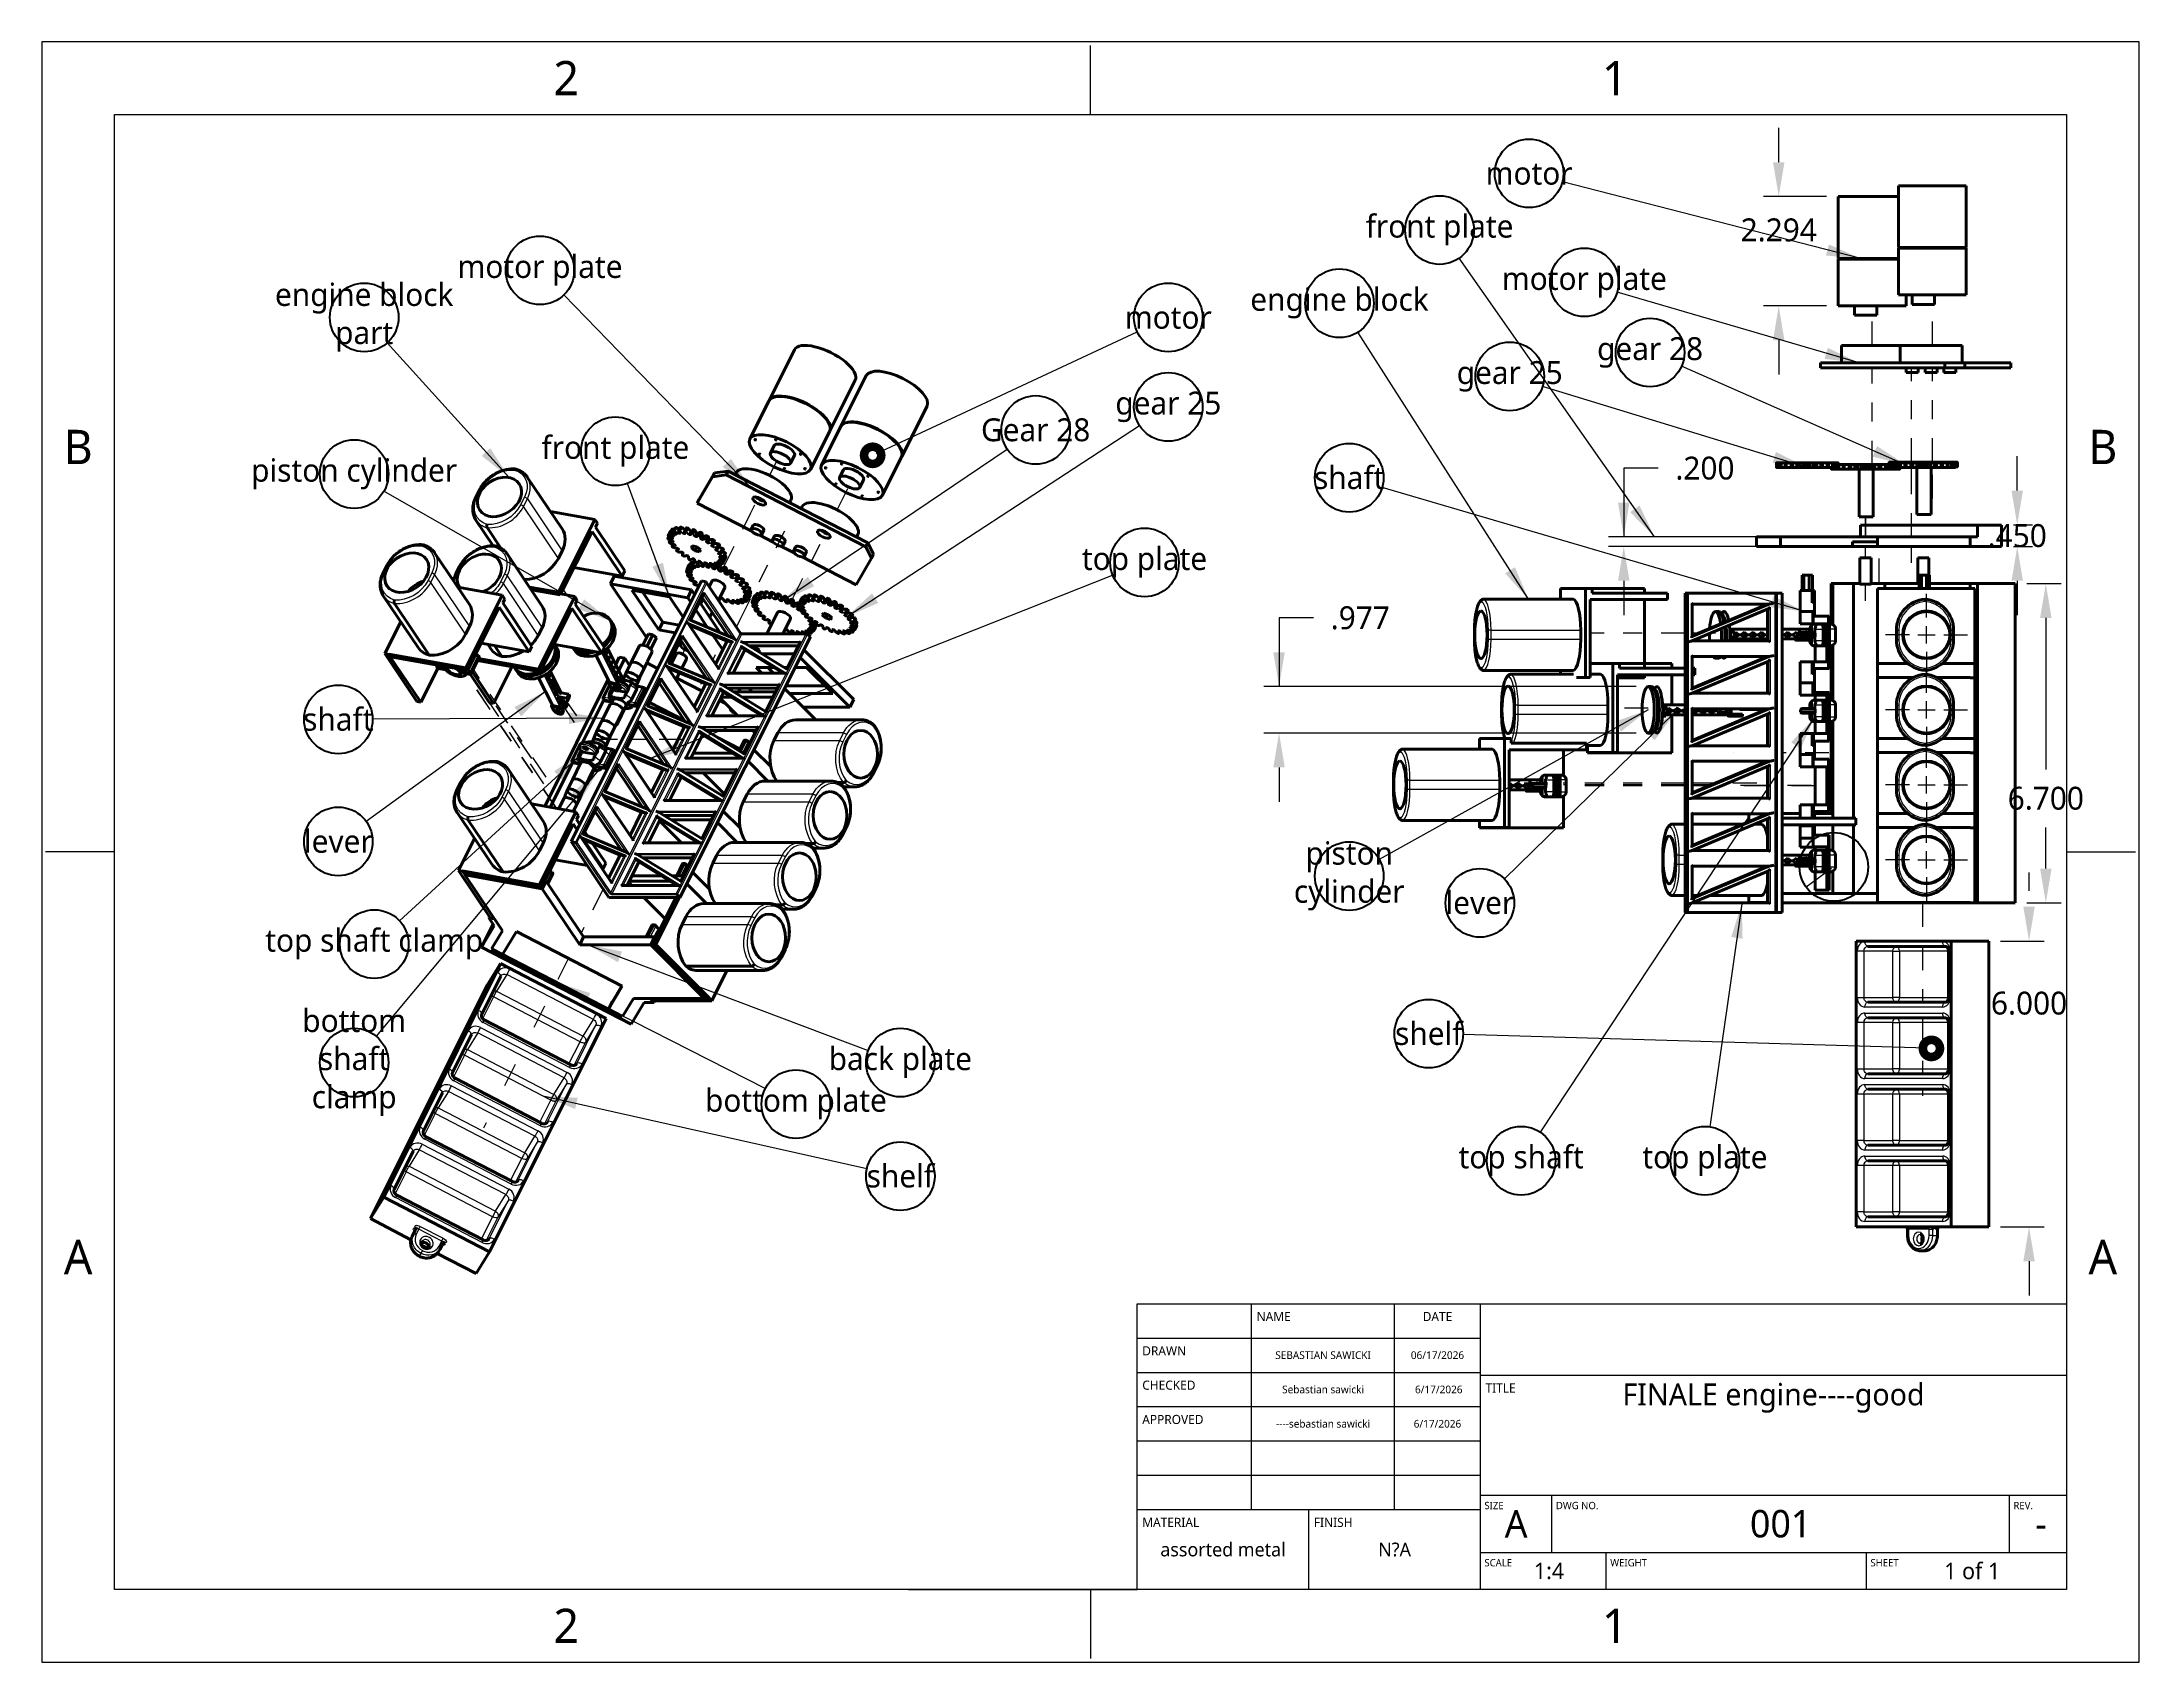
# Paper-space layout 'Layout1' of a CAD drawing. Header units: inches. Extents: x 0 to 11, y 0 to 8.5.
# The model-space entities are those that its viewports show. They can reach past a viewport. Long polylines and large blocks are cut down to what shows.
import ezdxf

# ---------------------------------------------------------------- set-up
doc = ezdxf.new("R2010")
doc.units = ezdxf.units.IN
doc.header["$LTSCALE"] = 0.5
doc.header["$MEASUREMENT"] = 0
doc.header["$PDMODE"] = 33
doc.header["$PDSIZE"] = 0.03937
doc.linetypes.add('CENTER', pattern=[0.72, 0.45, -0.09, 0.09, -0.09])
doc.linetypes.add('ONS_PHANTOM', pattern=[0.5, 0.25, -0.05, 0.05, -0.05, 0.05, -0.05])
for name, color, linetype, lineweight in [('ANNOTATION_LINES', 7, 'Continuous', 13), ('ANNOTATION_TEXT', 7, 'Continuous', 25), ('BORDER_FRAME', 7, 'Continuous', 15), ('BORDER_ZONES', 7, 'Continuous', 15), ('CENTERMARKS', 7, 'Continuous', 13), ('EXPLODE_LINES', 7, 'ONS_PHANTOM', 13), ('TANGENT_LINES', 7, 'Continuous', 15), ('TITLE_BLOCK', 7, 'Continuous', 15), ('Visible', 7, 'Continuous', 40)]:
    doc.layers.add(name, color=color, linetype=linetype, lineweight=lineweight)
doc.styles.add('Onshape-Standard', font='NotoSans-Regular.ttf')
doc.styles.add('Onshape-Standard-Dimension', font='')
doc.styles.add('Onshape-Standard-Fields', font='')
doc.styles.get('Onshape-Standard-Dimension').set_extended_font_data('Noto Sans')
doc.styles.get('Onshape-Standard-Fields').set_extended_font_data('Noto Sans')
doc.dimstyles.new('Onshape-Standard$0', dxfattribs={"dimtxt": 0.12, "dimasz": 0.18, "dimexe": 0.08, "dimexo": 0.0625, "dimgap": 0.09, "dimtad": 0, "dimtih": 1, "dimtoh": 1, "dimdec": 3, "dimzin": 7, "dimdsep": 46, "dimtxsty": 'Onshape-Standard-Dimension', "dimcen": 0.09, "dimclrd": 7, "dimclre": 7, "dimclrt": 7, "dimadec": 1, "dimazin": 0, "dimtfac": 1, "dimtdec": 3, "dimtofl": 0, "dimtmove": 0, "dimatfit": 3, "dimfxl": 0, "dimtolj": 1, "dimtzin": 7, "dimlwd": 13, "dimlwe": 13, "dimarcsym": 0})

psp = doc.layouts.get("Layout1")

msp = doc.modelspace()

# ---------------------------------------------------------------- texts
at = {"layer": 'ANNOTATION_TEXT', "color": 7, "char_height": 0.12, "attachment_point": 5, "style": 'Onshape-Standard'}
for s, insert in [('{\\fNoto Sans;motor}', (7.81975, 7.81049)), ('{\\fNoto Sans;front plate}', (7.3498, 7.51311)), ('{\\fNoto Sans;motor plate}', (2.6315, 7.30158)), ('{\\fNoto Sans;motor plate}', (8.10955, 7.23873)), ('{\\fNoto Sans;engine block \\Ppart}', (1.7094, 7.05461)), ('{\\fNoto Sans;engine block}', (6.82503, 7.12907)), ('{\\fNoto Sans;motor}', (5.92716, 7.05461)), ('{\\fNoto Sans;gear 28}', (8.45418, 6.8706)), ('{\\fNoto Sans;gear 25}', (7.71793, 6.74528)), ('{\\fNoto Sans;gear 25}', (5.92716, 6.58515)), ('{\\fNoto Sans;Gear 28}', (5.23134, 6.4642)), ('{\\fNoto Sans;front plate}', (3.02709, 6.35244)), ('{\\fNoto Sans;piston cylinder}', (1.65675, 6.23268)), ('{\\fNoto Sans;shaft}', (6.87613, 6.21356)), ('{\\fNoto Sans;top plate}', (5.80236, 5.76929)), ('{\\fNoto Sans;shaft}', (1.57367, 4.94565)), ('{\\fNoto Sans;lever}', (1.57367, 4.30533)), ('{\\fNoto Sans;piston\\Pcylinder}', (6.87613, 4.12343)), ('{\\fNoto Sans;lever}', (7.56138, 3.98305)), ('{\\fNoto Sans;top shaft clamp}', (1.76198, 3.76672)), ('{\\fNoto Sans;bottom \\Pshaft \\Pclamp}', (1.65675, 3.14532)), ('{\\fNoto Sans;shelf}', (7.29349, 3.29696)), ('{\\fNoto Sans;back plate}', (4.52165, 3.14532)), ('{\\fNoto Sans;bottom plate}', (3.97386, 2.92713)), ('{\\fNoto Sans;top shaft }', (7.778, 2.63024)), ('{\\fNoto Sans;top plate}', (8.7419, 2.63024)), ('{\\fNoto Sans;shelf}', (4.52165, 2.54924))]:
    msp.add_mtext(s, dxfattribs=dict(at, insert=insert))
at = {"layer": 'BORDER_ZONES', "char_height": 0.18, "attachment_point": 5, "style": 'Onshape-Standard'}
for s, insert in [('2', (2.769, 8.31)), ('1', (8.269, 8.31)), ('B', (0.209, 6.375)), ('B', (10.829, 6.375)), ('A', (0.209, 2.125)), ('A', (10.829, 2.125)), ('2', (2.769, 0.19)), ('1', (8.269, 0.19))]:
    msp.add_mtext(s, dxfattribs=dict(at, insert=insert))
at = {"layer": 'TITLE_BLOCK'}
for s, insert, char_height, width, attachment_point, style in [('NAME', (6.3904, 1.8368), 0.048, 0.735, 1, 'Onshape-Standard'), ('DATE', (7.339, 1.8368), 0.048, 0.441, 2, 'Onshape-Standard'), ('DRAWN', (5.7904, 1.6568), 0.048, 0.588, 1, 'Onshape-Standard'), ('SEBASTIAN SAWICKI', (6.739, 1.61), 0.04032, 0.75, 5, 'Onshape-Standard-Fields'), ('06/17/2026', (7.339, 1.61), 0.04032, 0.45, 5, 'Onshape-Standard-Fields'), ('CHECKED', (5.7904, 1.4768), 0.048, 0.588, 1, 'Onshape-Standard'), ('Sebastian sawicki ', (6.739, 1.43), 0.04032, 0.75, 5, 'Onshape-Standard-Fields'), (' 6/17/2026', (7.339, 1.43), 0.04032, 0.45, 5, 'Onshape-Standard-Fields'), ('TITLE', (7.5904, 1.4618), 0.048, 0.3675, 1, 'Onshape-Standard'), ('FINALE engine----good', (9.1015, 1.385), 0.1152, 2.775, 5, 'Onshape-Standard-Fields'), ('APPROVED', (5.7904, 1.2968), 0.048, 0.588, 1, 'Onshape-Standard'), ('----sebastian sawicki', (6.739, 1.25), 0.04032, 0.75, 5, 'Onshape-Standard-Fields'), ('6/17/2026', (7.339, 1.25), 0.04032, 0.45, 5, 'Onshape-Standard-Fields'), ('SIZE', (7.58512, 0.84044), 0.0384, 0.3675, 1, 'Onshape-Standard'), ('A', (7.7515, 0.725), 0.144, 0.375, 5, 'Onshape-Standard-Fields'), ('DWG NO.', (7.96012, 0.84044), 0.0384, 2.352, 1, 'Onshape-Standard'), ('001', (9.139, 0.725), 0.144, 2.4, 5, 'Onshape-Standard-Fields'), ('REV.', (10.36012, 0.84044), 0.0384, 0.294, 1, 'Onshape-Standard'), ('MATERIAL', (5.7904, 0.7568), 0.048, 0.882, 1, 'Onshape-Standard'), ('FINISH', (6.6904, 0.7568), 0.048, 0.882, 1, 'Onshape-Standard'), ('-', (10.504, 0.725), 0.144, 0.27, 5, 'Onshape-Standard-Fields'), ('assorted metal ', (6.214, 0.59), 0.072, 0.9, 5, 'Onshape-Standard-Fields'), ('N?A ', (7.114, 0.59), 0.072, 0.9, 5, 'Onshape-Standard-Fields'), ('SCALE', (7.58512, 0.54044), 0.0384, 0.6468, 1, 'Onshape-Standard'), ('1:4', (7.924, 0.4775), 0.0864, 0.6, 5, 'Onshape-Standard-Fields'), ('WEIGHT', (8.24512, 0.54044), 0.0384, 1.3377, 1, 'Onshape-Standard'), ('SHEET', (9.61012, 0.54044), 0.0384, 1.029, 1, 'Onshape-Standard'), ('1 of 1', (10.144, 0.4775), 0.0864, 0.99, 5, 'Onshape-Standard-Fields')]:
    msp.add_mtext(s, dxfattribs=dict(at, insert=insert, char_height=char_height, width=width, attachment_point=attachment_point, style=style))

# ---------------------------------------------------------------- blocks, each defined once
blk = doc.blocks.new('_DotMediumOnshape')
at = {"color": 0, "lineweight": -2, "const_width": 0.5}
blk.add_lwpolyline([(-0.125, 0, 1), (0.125, 0, 1)], format="xyb", close=True, dxfattribs=at)
blk = doc.blocks.new('*D2')
at = {"layer": 'ANNOTATION_TEXT', "color": 7, "lineweight": 13}
for p, q in [((10.431, 5.658), (10.61, 5.658)), ((10.53, 5.478), (10.53, 4.683)), ((10.53, 4.163), (10.53, 4.379)), ((10.431, 3.983), (10.61, 3.983))]:
    blk.add_line(p, q, dxfattribs=at)
at = {"layer": 'ANNOTATION_TEXT', "color": 7}
for points in [[(10.56, 5.478), (10.5, 5.478), (10.53, 5.658)], [(10.5, 4.163), (10.56, 4.163), (10.53, 3.983)]]:
    blk.add_solid(points, dxfattribs=at)
at = {"layer": 'Defpoints', "color": 0}
for p in [(10.369, 5.658), (10.369, 3.983), (10.53, 3.983), (10.53, 3.983)]:
    blk.add_point(p, dxfattribs=at)
at = {"layer": 'ANNOTATION_TEXT', "color": 7, "insert": (10.53, 4.531), "char_height": 0.12, "attachment_point": 5, "style": 'Onshape-Standard-Dimension'}
blk.add_mtext('\\A1;6.700', dxfattribs=at)
blk = doc.blocks.new('*D3')
at = {"layer": 'ANNOTATION_TEXT', "color": 7, "lineweight": 13}
for p, q in [((9.129, 7.869), (9.129, 8.049)), ((9.379, 7.689), (9.049, 7.689)), ((9.379, 7.115), (9.049, 7.115)), ((9.129, 6.935), (9.129, 6.755))]:
    blk.add_line(p, q, dxfattribs=at)
at = {"layer": 'ANNOTATION_TEXT', "color": 7}
for points in [[(9.099, 7.869), (9.159, 7.869), (9.129, 7.689)], [(9.159, 6.935), (9.099, 6.935), (9.129, 7.115)]]:
    blk.add_solid(points, dxfattribs=at)
at = {"layer": 'Defpoints', "color": 0}
for p in [(9.129, 7.689), (9.129, 7.689), (9.441, 7.689), (9.441, 7.115)]:
    blk.add_point(p, dxfattribs=at)
at = {"layer": 'ANNOTATION_TEXT', "color": 7, "insert": (9.129, 7.513), "char_height": 0.12, "attachment_point": 5, "style": 'Onshape-Standard-Dimension'}
blk.add_mtext('\\A1;2.294', dxfattribs=at)
blk = doc.blocks.new('*D4')
at = {"layer": 'ANNOTATION_TEXT', "color": 7, "lineweight": 13}
for p, q in [((10.442, 4.046), (10.442, 4.143)), ((10.293, 3.783), (10.522, 3.783)), ((10.293, 2.283), (10.522, 2.283)), ((10.442, 2.103), (10.442, 1.923))]:
    blk.add_line(p, q, dxfattribs=at)
at = {"layer": 'ANNOTATION_TEXT', "color": 7}
for points in [[(10.412, 3.963), (10.472, 3.963), (10.442, 3.783)], [(10.472, 2.103), (10.412, 2.103), (10.442, 2.283)]]:
    blk.add_solid(points, dxfattribs=at)
at = {"layer": 'Defpoints', "color": 0}
for p in [(10.23, 3.783), (10.442, 3.783), (10.442, 3.783), (10.23, 2.283)]:
    blk.add_point(p, dxfattribs=at)
at = {"layer": 'ANNOTATION_TEXT', "color": 7, "insert": (10.442, 3.456), "char_height": 0.12, "attachment_point": 5, "style": 'Onshape-Standard-Dimension'}
blk.add_mtext('\\A1;6.000', dxfattribs=at)
blk = doc.blocks.new('*D5')
at = {"layer": 'ANNOTATION_TEXT', "color": 7, "lineweight": 13}
for p, q in [((6.688, 5.478), (6.508, 5.478)), ((6.508, 5.478), (6.508, 5.118)), ((8.382, 5.118), (6.428, 5.118)), ((8.382, 4.874), (6.428, 4.874)), ((6.508, 4.694), (6.508, 4.514))]:
    blk.add_line(p, q, dxfattribs=at)
at = {"layer": 'ANNOTATION_TEXT', "color": 7}
for points in [[(6.478, 5.298), (6.538, 5.298), (6.508, 5.118)], [(6.538, 4.694), (6.478, 4.694), (6.508, 4.874)]]:
    blk.add_solid(points, dxfattribs=at)
at = {"layer": 'Defpoints', "color": 0}
for p in [(8.444, 5.118), (6.508, 4.874), (6.508, 4.874), (8.444, 4.874)]:
    blk.add_point(p, dxfattribs=at)
at = {"layer": 'ANNOTATION_TEXT', "color": 7, "insert": (6.934, 5.478), "char_height": 0.12, "attachment_point": 5, "style": 'Onshape-Standard-Dimension'}
blk.add_mtext('\\A1;.977', dxfattribs=at)
blk = doc.blocks.new('*D6')
at = {"layer": 'ANNOTATION_TEXT', "color": 7, "lineweight": 13}
for p, q in [((8.496, 6.263), (8.316, 6.263)), ((8.316, 6.263), (8.316, 5.903)), ((9.076, 5.903), (8.236, 5.903)), ((9.076, 5.853), (8.236, 5.853)), ((8.316, 5.673), (8.316, 5.493))]:
    blk.add_line(p, q, dxfattribs=at)
at = {"layer": 'ANNOTATION_TEXT', "color": 7}
for points in [[(8.286, 6.083), (8.346, 6.083), (8.316, 5.903)], [(8.346, 5.673), (8.286, 5.673), (8.316, 5.853)]]:
    blk.add_solid(points, dxfattribs=at)
at = {"layer": 'Defpoints', "color": 0}
for p in [(8.316, 5.903), (8.316, 5.903), (9.138, 5.903), (9.138, 5.853)]:
    blk.add_point(p, dxfattribs=at)
at = {"layer": 'ANNOTATION_TEXT', "color": 7, "insert": (8.742, 6.263), "char_height": 0.12, "attachment_point": 5, "style": 'Onshape-Standard-Dimension'}
blk.add_mtext('\\A1;.200', dxfattribs=at)
blk = doc.blocks.new('*D7')
at = {"layer": 'ANNOTATION_TEXT', "color": 7, "lineweight": 13}
for p, q in [((10.38, 6.146), (10.38, 6.326)), ((10.361, 5.966), (10.46, 5.966)), ((10.361, 5.853), (10.46, 5.853)), ((10.38, 5.673), (10.38, 5.493))]:
    blk.add_line(p, q, dxfattribs=at)
at = {"layer": 'ANNOTATION_TEXT', "color": 7}
for points in [[(10.35, 6.146), (10.41, 6.146), (10.38, 5.966)], [(10.41, 5.673), (10.35, 5.673), (10.38, 5.853)]]:
    blk.add_solid(points, dxfattribs=at)
at = {"layer": 'Defpoints', "color": 0}
for p in [(10.298, 5.966), (10.298, 5.853), (10.38, 5.853), (10.38, 5.853)]:
    blk.add_point(p, dxfattribs=at)
at = {"layer": 'ANNOTATION_TEXT', "color": 7, "insert": (10.38, 5.909), "char_height": 0.12, "attachment_point": 5, "style": 'Onshape-Standard-Dimension'}
blk.add_mtext('\\A1;.450', dxfattribs=at)

# ---------------------------------------------------------------- dimensions: what is measured, and where the dimension line sits
at = {"layer": 'ANNOTATION_TEXT'}
for base, p1, p2, picture, middle in [((9.12943, 7.68859), (9.44107, 7.11505, -0.51656), (9.44107, 7.68859, -0.51656), '*D3', (9.12943, 7.51311)), ((8.31598, 5.90305), (9.13842, 5.85305, -0.08131), (9.13842, 5.90305, -0.08131), '*D6', (8.7419, 6.26305)), ((10.37983, 5.85305), (10.2981, 5.96555, -0.43143), (10.2981, 5.85305, -0.43143), '*D7', (10.37983, 5.9093)), ((10.52995, 3.98305), (10.36866, 5.65805, -0.4262), (10.36866, 3.98305, -0.4262), '*D2', (10.52995, 4.5309)), ((6.50797, 4.87376), (8.44435, 5.11798, -0.16189), (8.44435, 4.87376, -0.16189), '*D5', (6.9339, 5.47798)), ((10.44248, 3.78305), (10.23024, 2.28305, -0.48135), (10.23024, 3.78305, -0.48135), '*D4', (10.44248, 3.45627))]:
    dim = msp.add_linear_dim(base=base, p1=p1, p2=p2, angle=90, dimstyle='Onshape-Standard$0', override={"dimscale": 1, "dimlfac": 4, "dimpost": ''}, dxfattribs=at)
    dim.commit()
    dim.dimension.update_dxf_attribs({"geometry": picture, "text_midpoint": middle, "dimtype": 160})

# ---------------------------------------------------------------- linework, layer by layer
at = {"layer": 'ANNOTATION_LINES', "color": 7}
for p, q in [((9.55902, 7.36379, -0.17444), (7.99409, 7.76572, 0.17444)), ((8.47767, 5.90305), (7.45308, 7.36568)), ((3.73696, 6.16164, -0.45822), (2.75681, 7.17236, 0.45822)), ((9.55072, 6.81555, -0.17624), (8.28226, 7.18801, 0.17624)), ((4.3967, 6.34069, -0.56228), (5.76403, 6.97852, 0.56228)), ((7.81648, 5.57644, 0.00732), (6.92191, 6.97736, -0.00732)), ((2.46892, 6.21488, 0.5239), (1.83015, 6.92111, -0.5239)), ((9.79751, 6.27971, 0.11418), (8.61894, 6.79813, -0.11418)), ((9.27775, 6.26721, -0.10712), (7.89003, 6.69254, 0.10712)), ((4.23878, 5.48337, -0.24462), (5.77641, 6.48678, 0.24462)), ((3.90329, 5.56847, -0.20834), (5.08211, 6.36355, 0.20834)), ((3.31141, 5.58859, -0.09584), (3.08988, 6.18375, 0.09584)), ((9.26552, 5.51221, -0.16908), (7.04884, 6.16287, 0.16908)), ((3.004, 5.46056, 0.07143), (1.81292, 6.14318, -0.07143)), ((3.20209, 4.73846, 0.48497), (5.63503, 5.70296, -0.48497)), ((2.66071, 5.09185, 0.16396), (1.7195, 4.41085, -0.16396)), ((2.96345, 4.95268, -0.05545), (1.75367, 4.94656, 0.05545)), ((8.44435, 4.99587, -0.08094), (7.03342, 4.21094, 0.08094)), ((8.58602, 4.98318, -0.09308), (7.69019, 4.10878, 0.09308)), ((9.31875, 4.95886, -0.20227), (7.87732, 2.78036, 0.20227)), ((2.85895, 4.77385, -0.06463), (1.89457, 3.88846, 0.06463)), ((2.93825, 4.67891, -0.20834), (1.77217, 3.28345, 0.20834)), ((9.40583, 4.16281, 0.0069), (9.27248, 4.06581, -0.0069)), ((8.93496, 3.97774, 0.26143), (8.76743, 2.80843, -0.26143)), ((2.88229, 3.7635, 0.15478), (4.35322, 3.20883, -0.15478)), ((2.72123, 3.5645, -0.12475), (3.81343, 3.00876, 0.12475)), ((9.90726, 3.22009, -0.33868), (7.47341, 3.29167, 0.33868)), ((2.64666, 2.97057, 0.01323), (4.34603, 2.58871, -0.01323))]:
    msp.add_line(p, q, dxfattribs=at)
for points in [[(9.39215, 7.43762), (9.55902, 7.36379), (9.37722, 7.37951)], [(9.38646, 6.89504), (9.55072, 6.81555), (9.36956, 6.83747)], [(2.37043, 6.3685), (2.46892, 6.21488), (2.32593, 6.32825)], [(3.63319, 6.31174), (3.73696, 6.16164), (3.59012, 6.26997)], [(9.11444, 6.34864), (9.27775, 6.26721), (9.09686, 6.29127)], [(9.64483, 6.37964), (9.79751, 6.27971), (9.62067, 6.32472)], [(8.39897, 6.06768), (8.47767, 5.90305), (8.34983, 6.03326)], [(3.27673, 5.76775), (3.31141, 5.58859), (3.2205, 5.74682)], [(7.74489, 5.7443), (7.81648, 5.57644), (7.69432, 5.71201)], [(4.06929, 5.64425), (3.90329, 5.56847), (4.03574, 5.694)], [(2.86275, 5.57609), (3.004, 5.46056), (2.83291, 5.52404)], [(4.40592, 5.55661), (4.23878, 5.48337), (4.37313, 5.60686)], [(9.10125, 5.59169), (9.26552, 5.51221), (9.08435, 5.53412)], [(2.49729, 5.01064), (2.66071, 5.09185), (2.53247, 4.96203)], [(2.7833, 4.98177), (2.96345, 4.95268), (2.7836, 4.92177)], [(8.27247, 4.93458), (8.44435, 4.99587), (8.30164, 4.88215)], [(8.43625, 4.87892), (8.58602, 4.98318), (8.47816, 4.83598)], [(9.19441, 4.8253), (9.31875, 4.95886), (9.24445, 4.79219)], [(2.70606, 4.67422), (2.85895, 4.77385), (2.74664, 4.63002)], [(3.38048, 4.77691), (3.20209, 4.73846), (3.35837, 4.83268)], [(2.79981, 4.56002), (2.93825, 4.67891), (2.84585, 4.52154)], [(8.87973, 3.80381), (8.93496, 3.97774), (8.93913, 3.7953)], [(3.04013, 3.67192), (2.88229, 3.7635), (3.0613, 3.72806)], [(2.86806, 3.45613), (2.72123, 3.5645), (2.89527, 3.50961)], [(2.8157, 2.90184), (2.64666, 2.97057), (2.82886, 2.96038)]]:
    msp.add_solid(points, dxfattribs=at)
at = {"layer": 'ANNOTATION_TEXT', "color": 7}
for centre in [(7.81975, 7.81049), (7.3498, 7.51311), (2.6315, 7.30158), (8.10955, 7.23873), (6.82503, 7.12907), (1.7094, 7.05461), (5.92716, 7.05461), (8.45418, 6.8706), (7.71793, 6.74528), (5.92716, 6.58515), (5.23134, 6.4642), (3.02709, 6.35244), (1.65675, 6.23268), (6.87613, 6.21356), (5.80236, 5.76929), (1.57367, 4.94565), (1.57367, 4.30533), (6.87613, 4.12343), (9.41805, 4.17169), (7.56138, 3.98305), (1.76198, 3.76672), (7.29349, 3.29696), (1.65675, 3.14532), (4.52165, 3.14532), (3.97386, 2.92713), (7.778, 2.63024), (8.7419, 2.63024), (4.52165, 2.54924)]:
    msp.add_circle(centre, 0.18, dxfattribs=at)
at = {"layer": 'BORDER_FRAME'}
for p, q in [((0.399, 0.38), (0.399, 8.12)), ((0.399, 8.12), (10.639, 8.12)), ((10.639, 8.12), (10.639, 0.38)), ((10.639, 0.38), (0.399, 0.38))]:
    msp.add_line(p, q, dxfattribs=at)
at = {"layer": 'BORDER_ZONES'}
for p, q in [((5.519, 8.12), (5.519, 8.481)), ((0.399, 4.25), (0.038, 4.25)), ((10.639, 4.25), (11, 4.25)), ((5.519, 0.38), (5.519, 0.019))]:
    msp.add_line(p, q, dxfattribs=at)
at = {"layer": 'CENTERMARKS', "linetype": 'CENTER'}
for p, q in [((9.90426, 5.47946), (9.90426, 5.60446)), ((9.81426, 5.38946), (9.68926, 5.38946)), ((9.90426, 5.29946), (9.90426, 5.17446)), ((9.99426, 5.38946), (10.11926, 5.38946)), ((9.90426, 5.08587), (9.90426, 5.21087)), ((9.81426, 4.99587), (9.68926, 4.99587)), ((9.99426, 4.99587), (10.11926, 4.99587)), ((9.90426, 4.90587), (9.90426, 4.78087)), ((9.90426, 4.69229), (9.90426, 4.81729)), ((9.81426, 4.60229), (9.68926, 4.60229)), ((9.90426, 4.51229), (9.90426, 4.38729)), ((9.99426, 4.60229), (10.11926, 4.60229)), ((9.90426, 4.2987), (9.90426, 4.4237)), ((9.81426, 4.2087), (9.68926, 4.2087)), ((9.99426, 4.2087), (10.11926, 4.2087)), ((9.90426, 4.1187), (9.90426, 3.9937))]:
    msp.add_line(p, q, dxfattribs=at)
at = {"layer": 'CENTERMARKS', "linetype": 'Continuous'}
for p, q in [((9.90426, 5.34446), (9.90426, 5.43446)), ((9.85926, 5.38946), (9.94926, 5.38946)), ((9.85926, 4.99587), (9.94926, 4.99587)), ((9.90426, 4.95087), (9.90426, 5.04087)), ((9.90426, 4.55729), (9.90426, 4.64729)), ((9.85926, 4.60229), (9.94926, 4.60229)), ((9.85926, 4.2087), (9.94926, 4.2087)), ((9.90426, 4.1637), (9.90426, 4.2537))]:
    msp.add_line(p, q, dxfattribs=at)
at = {"layer": 'EXPLODE_LINES'}
for p, q in [((9.61922, 6.9078), (9.61922, 7.06584)), ((9.93484, 6.9078), (9.93484, 7.12309)), ((9.61922, 6.73472), (9.61922, 6.79055)), ((9.61922, 6.28305), (9.61922, 6.73472)), ((9.82475, 6.2953), (9.82475, 6.79055)), ((9.93484, 6.2953), (9.93484, 6.79055)), ((3.83558, 6.22559), (3.87287, 6.30016)), ((4.18991, 6.04507), (4.24969, 6.16464)), ((9.82475, 6.19417), (9.82475, 6.26721)), ((9.82475, 5.90305), (9.82475, 6.19417)), ((9.93484, 6.10447), (9.93484, 6.26721)), ((3.73586, 6.02615), (3.75865, 6.07173)), ((3.77469, 6.1038), (3.77749, 6.1094)), ((3.59397, 5.74237), (3.73586, 6.02615)), ((3.68033, 5.46613), (3.9238, 5.95307)), ((9.58477, 5.90312), (9.58477, 6.00805)), ((9.58477, 6.00805), (9.58477, 5.90312)), ((9.58477, 5.91812), (9.58477, 6.00805)), ((3.95487, 5.57499), (4.11213, 5.88951)), ((4.12837, 5.922), (4.13157, 5.92839)), ((9.58477, 5.90305), (9.58477, 5.91812)), ((9.58477, 5.79334), (9.58477, 5.85305)), ((9.65522, 5.90305), (9.65522, 5.9093)), ((9.65522, 5.6643), (9.65522, 5.85305)), ((9.82475, 5.76667), (9.82475, 5.85305)), ((2.77461, 5.59778), (2.75311, 5.62978)), ((9.58477, 5.56812), (9.58477, 5.65555)), ((3.66191, 5.42928), (3.68033, 5.46613)), ((8.63772, 5.39875), (8.14038, 5.39875)), ((8.70875, 5.39875), (8.67496, 5.39875)), ((8.79727, 5.39875), (8.7725, 5.39875)), ((8.88829, 5.39875), (8.87276, 5.39875)), ((8.94467, 5.39875), (8.94305, 5.39875)), ((8.95318, 5.39875), (8.95122, 5.39875)), ((8.99234, 5.39875), (8.98852, 5.39875)), ((9.00086, 5.39875), (8.99669, 5.39875)), ((2.9765, 5.29727), (2.97473, 5.29991)), ((3.37924, 5.28819), (3.39607, 5.32185)), ((3.53803, 5.25709), (3.55223, 5.28548)), ((2.71777, 4.47845), (2.24487, 5.18234)), ((2.71947, 4.47814), (2.24579, 5.1832)), ((2.6519, 4.60847), (2.26668, 5.18185)), ((2.58313, 4.74698), (2.27769, 5.20162)), ((2.58791, 4.73986), (2.27769, 5.20162)), ((2.66335, 4.64232), (2.28191, 5.21008)), ((2.67406, 5.17217), (2.67104, 5.17667)), ((3.49183, 5.16469), (3.49614, 5.17331)), ((2.68017, 5.16307), (2.67818, 5.16603)), ((2.69288, 5.14416), (2.68769, 5.15188)), ((2.74012, 5.07384), (2.69307, 5.14387)), ((2.74506, 5.08122), (2.69373, 5.15763)), ((3.2819, 5.09352), (3.2838, 5.09732)), ((3.47517, 5.13137), (3.4799, 5.14082)), ((2.7403, 5.03741), (2.73785, 5.04107)), ((2.81258, 4.92983), (2.74629, 5.0285)), ((2.82403, 4.96368), (2.77261, 5.04022)), ((8.44471, 5.00517), (8.28286, 5.00517)), ((8.53573, 5.00517), (8.5202, 5.00517)), ((8.53521, 4.99587), (8.52029, 4.99587)), ((8.55966, 4.99587), (8.55319, 4.99587)), ((8.59159, 4.99587), (8.58359, 4.99587)), ((8.60734, 4.99587), (8.59866, 4.99587)), ((8.63772, 4.99587), (8.62906, 4.99587)), ((8.68777, 4.99587), (8.67496, 4.99587)), ((8.80957, 4.99587), (8.68827, 4.99587)), ((8.72408, 4.99194), (8.71367, 4.99194)), ((8.74646, 4.99194), (8.73506, 4.99194)), ((8.77175, 4.99194), (8.75913, 4.99194)), ((8.79413, 4.99194), (8.78052, 4.99194)), ((8.8671, 4.99194), (8.85481, 4.99194)), ((9.04963, 4.99194), (8.87887, 4.99194)), ((3.01256, 4.74205), (2.91249, 4.84212)), ((2.91249, 4.84212), (3.06259, 4.84212)), ((3.10861, 4.84212), (3.19219, 4.84212)), ((3.2573, 4.84212), (3.37388, 4.84212)), ((8.89225, 4.77055), (8.89225, 4.77055)), ((9.39225, 4.77055), (9.14679, 4.77055)), ((7.91865, 4.61158), (7.71538, 4.61158)), ((7.91653, 4.60229), (7.71538, 4.60229)), ((7.91653, 4.60229), (7.71538, 4.60229)), ((7.73403, 4.59835), (7.72042, 4.59835)), ((7.75932, 4.59835), (7.7445, 4.59835)), ((7.78171, 4.59835), (7.76588, 4.59835)), ((7.807, 4.59835), (7.78996, 4.59835)), ((7.84553, 4.59835), (7.81877, 4.59835)), ((8.63772, 4.61158), (7.99871, 4.61158)), ((8.63772, 4.60229), (8.00011, 4.60229)), ((8.63772, 4.60229), (8.00011, 4.60229)), ((8.63772, 4.59835), (8.01344, 4.59835)), ((8.63772, 4.59809), (8.01406, 4.59809)), ((8.63772, 4.59653), (8.01406, 4.59653)), ((8.7988, 4.61158), (8.67496, 4.61158)), ((8.77667, 4.60229), (8.67496, 4.60229)), ((8.77667, 4.60229), (8.67496, 4.60229)), ((8.76731, 4.59835), (8.67496, 4.59835)), ((8.76669, 4.59809), (8.67496, 4.59809)), ((8.76297, 4.59653), (8.67496, 4.59653)), ((9.07072, 4.59653), (8.82672, 4.59653)), ((9.07072, 4.59809), (8.83044, 4.59809)), ((9.05344, 4.59835), (8.83106, 4.59835)), ((9.01351, 4.61158), (8.86255, 4.61158)), ((9.30076, 4.59809), (9.14679, 4.59809)), ((9.32053, 4.59653), (9.14679, 4.59653)), ((3.01947, 4.1701), (2.991, 4.11317)), ((9.88299, 4.08845), (9.88299, 4.08552)), ((2.96231, 4.05578), (2.84669, 3.82454)), ((9.88299, 3.98305), (9.88299, 3.78305)), ((9.88299, 3.755), (9.88299, 3.46152)), ((2.78055, 3.69227), (2.69602, 3.52321)), ((2.65489, 3.44094), (2.56117, 3.2535)), ((9.88299, 3.38), (9.88299, 3.08652)), ((2.50179, 3.13475), (2.40808, 2.94732)), ((9.88299, 3.005), (9.88299, 2.97055)), ((2.3487, 2.82856), (2.33463, 2.80043))]:
    msp.add_line(p, q, dxfattribs=at)
at = {"layer": 'TANGENT_LINES'}
for p, q in [((9.11722, 6.28971), (9.11688, 6.28971)), ((9.12241, 6.28971), (9.11722, 6.28971)), ((9.12491, 6.28971), (9.12244, 6.28971)), ((9.13783, 6.28971), (9.12491, 6.28971)), ((9.14228, 6.28971), (9.13783, 6.28971)), ((9.16223, 6.28971), (9.14228, 6.28971)), ((9.16823, 6.28971), (9.16208, 6.28971)), ((9.18895, 6.28971), (9.16823, 6.28971)), ((9.18895, 6.28971), (9.18895, 6.26971)), ((9.19367, 6.28971), (9.18895, 6.28971)), ((9.20114, 6.28971), (9.19367, 6.28971)), ((9.21828, 6.28971), (9.20114, 6.28971)), ((9.21828, 6.28971), (9.21828, 6.26971)), ((9.22422, 6.28971), (9.21828, 6.28971)), ((9.22422, 6.26971), (9.22422, 6.28971)), ((9.22803, 6.28971), (9.22422, 6.28971)), ((9.22803, 6.28971), (9.22803, 6.26971)), ((9.22904, 6.28971), (9.22803, 6.28971)), ((9.23062, 6.28971), (9.22904, 6.28971)), ((9.23892, 6.28971), (9.23062, 6.28971)), ((9.25143, 6.28971), (9.23892, 6.28971)), ((9.25143, 6.28971), (9.25143, 6.26971)), ((9.25664, 6.28971), (9.25143, 6.28971)), ((9.25664, 6.26971), (9.25664, 6.28971)), ((9.26073, 6.28971), (9.25664, 6.28971)), ((9.26073, 6.28971), (9.26073, 6.26971)), ((9.26329, 6.28971), (9.26073, 6.28971)), ((9.27059, 6.28971), (9.26446, 6.28971)), ((9.27922, 6.28971), (9.27059, 6.28971)), ((9.28638, 6.28971), (9.27922, 6.28971)), ((9.29045, 6.28971), (9.28764, 6.28971)), ((9.29045, 6.26971), (9.29045, 6.28971)), ((9.29456, 6.28971), (9.29045, 6.28971)), ((9.29456, 6.28971), (9.29456, 6.26971)), ((9.29959, 6.28971), (9.29456, 6.28971)), ((9.29959, 6.26971), (9.29959, 6.28971)), ((9.31109, 6.28971), (9.29959, 6.28971)), ((9.3195, 6.28971), (9.31109, 6.28971)), ((9.3218, 6.28971), (9.3195, 6.28971)), ((9.32353, 6.28971), (9.3218, 6.28971)), ((9.32353, 6.26971), (9.32353, 6.28971)), ((9.32742, 6.28971), (9.32353, 6.28971)), ((9.32742, 6.28971), (9.32742, 6.26971)), ((9.33324, 6.28971), (9.32742, 6.28971)), ((9.33324, 6.26971), (9.33324, 6.28971)), ((9.34956, 6.28971), (9.33324, 6.28971)), ((9.35722, 6.28971), (9.34956, 6.28971)), ((9.36347, 6.28971), (9.35722, 6.28971)), ((9.38359, 6.28971), (9.36347, 6.28971)), ((9.36347, 6.26971), (9.36347, 6.28971)), ((9.39002, 6.28971), (9.38359, 6.28971)), ((9.41104, 6.28971), (9.38987, 6.28971)), ((9.41584, 6.28971), (9.41104, 6.28971)), ((9.43018, 6.28971), (9.41583, 6.28971)), ((9.43305, 6.28971), (9.43018, 6.28971)), ((9.43982, 6.28971), (9.43306, 6.28971)), ((9.4444, 6.28055), (9.43912, 6.28055)), ((9.44058, 6.28971), (9.43982, 6.28971)), ((9.46673, 6.28055), (9.4444, 6.28055)), ((9.4728, 6.28055), (9.46611, 6.28055)), ((9.4927, 6.28055), (9.4728, 6.28055)), ((9.4927, 6.28055), (9.4927, 6.26055)), ((9.4988, 6.28055), (9.4927, 6.28055)), ((9.4988, 6.26055), (9.4988, 6.28055)), ((9.50682, 6.28055), (9.49904, 6.28055)), ((9.52328, 6.28055), (9.50682, 6.28055)), ((9.52328, 6.28055), (9.52328, 6.26055)), ((9.52899, 6.28055), (9.52328, 6.28055)), ((9.52899, 6.26055), (9.52899, 6.28055)), ((9.53266, 6.28055), (9.52899, 6.28055)), ((9.53266, 6.28055), (9.53266, 6.26055)), ((9.53436, 6.28055), (9.53266, 6.28055)), ((9.53627, 6.28055), (9.53436, 6.28055)), ((9.54475, 6.28055), (9.53627, 6.28055)), ((9.55695, 6.28055), (9.54475, 6.28055)), ((9.55695, 6.28055), (9.55695, 6.26055)), ((9.56198, 6.28055), (9.55695, 6.28055)), ((9.56198, 6.26055), (9.56198, 6.28055)), ((9.56587, 6.28055), (9.56198, 6.28055)), ((9.56587, 6.28055), (9.56587, 6.26055)), ((9.56977, 6.28055), (9.56587, 6.28055)), ((9.57594, 6.28055), (9.56968, 6.28055)), ((9.58468, 6.28055), (9.57594, 6.28055)), ((9.59201, 6.28055), (9.58468, 6.28055)), ((9.59612, 6.28055), (9.59201, 6.28055)), ((9.59612, 6.26055), (9.59612, 6.28055)), ((9.60003, 6.28055), (9.59612, 6.28055)), ((9.60003, 6.28055), (9.60003, 6.26055)), ((9.60488, 6.28055), (9.60003, 6.28055)), ((9.60488, 6.26055), (9.60488, 6.28055)), ((9.61605, 6.28055), (9.60488, 6.28055)), ((9.62461, 6.28055), (9.61605, 6.28055)), ((9.62735, 6.28055), (9.62461, 6.28055)), ((9.62968, 6.28055), (9.62735, 6.28055)), ((9.62968, 6.26055), (9.62968, 6.28055)), ((9.63342, 6.28055), (9.62968, 6.28055)), ((9.63342, 6.28055), (9.63342, 6.26055)), ((9.63901, 6.28055), (9.63342, 6.28055)), ((9.63901, 6.26055), (9.63901, 6.28055)), ((9.65459, 6.28055), (9.63901, 6.28055)), ((9.66255, 6.28055), (9.65459, 6.28055)), ((9.66437, 6.28055), (9.66437, 6.26055)), ((9.67041, 6.28055), (9.66437, 6.28055)), ((9.67041, 6.26055), (9.67041, 6.28055)), ((9.68962, 6.28055), (9.67041, 6.28055)), ((9.69659, 6.28055), (9.68962, 6.28055)), ((9.69752, 6.28055), (9.69659, 6.28055)), ((9.69752, 6.26055), (9.69752, 6.28055)), ((9.70785, 6.28055), (9.69752, 6.28055)), ((9.7081, 6.2928), (9.70788, 6.2928)), ((9.70788, 6.2728), (9.7081, 6.2728)), ((9.71234, 6.2928), (9.7081, 6.2928)), ((9.7081, 6.2728), (9.71234, 6.2728)), ((9.71456, 6.2928), (9.71241, 6.2928)), ((9.71241, 6.2728), (9.71456, 6.2728)), ((9.72569, 6.2928), (9.71456, 6.2928)), ((9.71456, 6.2728), (9.72569, 6.2728)), ((9.72969, 6.2928), (9.7257, 6.2928)), ((9.7257, 6.2728), (9.72969, 6.2728)), ((9.7471, 6.2928), (9.72969, 6.2928)), ((9.72969, 6.2728), (9.73123, 6.2728)), ((9.73372, 6.28971), (9.73234, 6.28971)), ((9.74275, 6.28971), (9.73372, 6.28971)), ((9.74623, 6.28971), (9.74277, 6.28971)), ((9.76264, 6.28971), (9.74623, 6.28971)), ((9.75272, 6.2928), (9.7471, 6.2928)), ((9.7746, 6.2928), (9.75272, 6.2928)), ((9.76794, 6.28971), (9.76263, 6.28971)), ((9.78999, 6.28971), (9.76794, 6.28971)), ((9.7746, 6.2928), (9.7746, 6.29221)), ((9.77553, 6.2928), (9.7746, 6.2928)), ((9.7825, 6.2928), (9.77553, 6.2928)), ((9.80171, 6.2928), (9.7825, 6.2928)), ((9.78999, 6.28971), (9.78999, 6.26971)), ((9.79067, 6.28971), (9.78999, 6.28971)), ((9.79751, 6.28971), (9.79067, 6.28971)), ((9.81664, 6.28971), (9.79751, 6.28971)), ((9.80171, 6.2928), (9.80171, 6.29221)), ((9.80775, 6.2928), (9.80171, 6.2928)), ((9.81754, 6.2928), (9.80957, 6.2928)), ((9.81664, 6.28971), (9.81664, 6.26971)), ((9.82281, 6.28971), (9.81664, 6.28971)), ((9.82498, 6.2928), (9.81754, 6.2928)), ((9.82281, 6.26971), (9.82281, 6.28971)), ((9.82487, 6.28971), (9.82281, 6.28971)), ((9.82514, 6.28971), (9.82487, 6.28971)), ((9.83307, 6.28971), (9.82514, 6.28971)), ((9.83311, 6.2928), (9.83151, 6.2928)), ((9.84808, 6.28971), (9.83307, 6.28971)), ((9.8387, 6.2928), (9.83311, 6.2928)), ((9.84244, 6.2928), (9.8387, 6.2928)), ((9.84477, 6.2928), (9.84244, 6.2928)), ((9.84751, 6.2928), (9.84477, 6.2928)), ((9.85607, 6.2928), (9.84751, 6.2928)), ((9.84808, 6.28971), (9.84808, 6.26971)), ((9.8537, 6.28971), (9.84808, 6.28971)), ((9.8537, 6.26971), (9.8537, 6.28971)), ((9.85768, 6.28971), (9.8537, 6.28971)), ((9.86052, 6.2928), (9.85607, 6.2928)), ((9.85768, 6.28971), (9.85768, 6.26971)), ((9.8603, 6.28971), (9.85768, 6.28971)), ((9.86386, 6.28971), (9.8603, 6.28971)), ((9.87239, 6.28971), (9.86386, 6.28971)), ((9.86724, 6.2928), (9.86665, 6.2928)), ((9.86724, 6.2928), (9.86724, 6.29221)), ((9.87209, 6.2928), (9.86724, 6.2928)), ((9.876, 6.2928), (9.87209, 6.2928)), ((9.88233, 6.28971), (9.87239, 6.28971)), ((9.88011, 6.2928), (9.876, 6.2928)), ((9.88744, 6.2928), (9.88011, 6.2928)), ((9.88233, 6.28971), (9.88233, 6.26971)), ((9.88706, 6.28971), (9.88233, 6.28971)), ((9.88706, 6.26971), (9.88706, 6.28971)), ((9.8912, 6.28971), (9.88706, 6.28971)), ((9.89618, 6.2928), (9.88744, 6.2928)), ((9.8912, 6.28971), (9.8912, 6.26971)), ((9.89569, 6.28971), (9.8912, 6.28971)), ((9.89569, 6.26971), (9.89569, 6.28971)), ((9.90441, 6.28971), (9.89569, 6.28971)), ((9.90244, 6.2928), (9.89618, 6.2928)), ((9.90625, 6.2928), (9.90235, 6.2928)), ((9.913, 6.28971), (9.90441, 6.28971)), ((9.90625, 6.29221), (9.90625, 6.2928)), ((9.91014, 6.2928), (9.90625, 6.2928)), ((9.91014, 6.2928), (9.91014, 6.29221)), ((9.91517, 6.2928), (9.91014, 6.2928)), ((9.91763, 6.28971), (9.913, 6.28971)), ((9.91517, 6.29221), (9.91517, 6.2928)), ((9.92737, 6.2928), (9.91517, 6.2928)), ((9.92079, 6.28971), (9.91763, 6.28971)), ((9.92079, 6.26971), (9.92079, 6.28971)), ((9.92482, 6.28971), (9.92079, 6.28971)), ((9.92482, 6.28971), (9.92482, 6.26971)), ((9.93028, 6.28971), (9.92482, 6.28971)), ((9.93585, 6.2928), (9.92737, 6.2928)), ((9.93028, 6.26971), (9.93028, 6.28971)), ((9.94423, 6.28971), (9.93028, 6.28971)), ((9.93776, 6.2928), (9.93585, 6.2928)), ((9.93911, 6.2928), (9.93776, 6.2928)), ((9.93946, 6.29221), (9.93946, 6.2928)), ((9.94884, 6.2928), (9.94313, 6.2928)), ((9.95235, 6.28971), (9.94423, 6.28971)), ((9.94884, 6.29221), (9.94884, 6.2928)), ((9.95306, 6.28971), (9.95235, 6.28971)), ((9.95644, 6.28971), (9.95276, 6.28971)), ((9.9653, 6.2928), (9.95292, 6.2928)), ((9.95644, 6.28971), (9.95644, 6.26971)), ((9.96252, 6.28971), (9.95644, 6.28971)), ((9.96252, 6.26971), (9.96252, 6.28971)), ((9.98083, 6.28971), (9.96252, 6.28971)), ((9.97308, 6.2928), (9.9653, 6.2928)), ((9.97942, 6.2928), (9.97332, 6.2928)), ((9.97942, 6.29221), (9.97942, 6.2928)), ((9.99932, 6.2928), (9.97942, 6.2928)), ((9.98795, 6.28971), (9.98083, 6.28971)), ((9.99038, 6.28971), (9.98795, 6.28971)), ((10.0119, 6.28971), (9.99038, 6.28971)), ((9.99038, 6.26971), (9.99038, 6.28971)), ((10.00601, 6.2928), (9.99932, 6.2928)), ((10.02772, 6.2928), (10.00539, 6.2928)), ((10.01759, 6.28971), (10.0119, 6.28971)), ((10.0355, 6.28971), (10.01752, 6.28971)), ((10.033, 6.2928), (10.02772, 6.2928)), ((10.04908, 6.2928), (10.03298, 6.2928)), ((10.03939, 6.28971), (10.0355, 6.28971)), ((10.05013, 6.28971), (10.03941, 6.28971)), ((10.05268, 6.2928), (10.04908, 6.2928)), ((10.05199, 6.28971), (10.05013, 6.28971)), ((10.05489, 6.28971), (10.05203, 6.28971)), ((10.06233, 6.2928), (10.05268, 6.2928)), ((10.05491, 6.2728), (10.06233, 6.2728)), ((10.06407, 6.2928), (10.06233, 6.2928)), ((10.06233, 6.2728), (10.06407, 6.2728)), ((10.06681, 6.2928), (10.06413, 6.2928)), ((10.06413, 6.2728), (10.06681, 6.2728)), ((9.11688, 6.26971), (9.11722, 6.26971)), ((9.11722, 6.26971), (9.12241, 6.26971)), ((9.12244, 6.26971), (9.12491, 6.26971)), ((9.12491, 6.26971), (9.13783, 6.26971)), ((9.13783, 6.26971), (9.14228, 6.26971)), ((9.14228, 6.26971), (9.16223, 6.26971)), ((9.16208, 6.26971), (9.16823, 6.26971)), ((9.16823, 6.26971), (9.18895, 6.26971)), ((9.18895, 6.26971), (9.19367, 6.26971)), ((9.19367, 6.26971), (9.20114, 6.26971)), ((9.20114, 6.26971), (9.21828, 6.26971)), ((9.21828, 6.26971), (9.22422, 6.26971)), ((9.22422, 6.26971), (9.22803, 6.26971)), ((9.22803, 6.26971), (9.22904, 6.26971)), ((9.22904, 6.26971), (9.23062, 6.26971)), ((9.23062, 6.26971), (9.23892, 6.26971)), ((9.23892, 6.26971), (9.25143, 6.26971)), ((9.25143, 6.26971), (9.25664, 6.26971)), ((9.25664, 6.26971), (9.26073, 6.26971)), ((9.26073, 6.26971), (9.26466, 6.26971)), ((9.26446, 6.26971), (9.27059, 6.26971)), ((9.27059, 6.26971), (9.27922, 6.26971)), ((9.27922, 6.26971), (9.28638, 6.26971)), ((9.28766, 6.26971), (9.29045, 6.26971)), ((9.29045, 6.26971), (9.29456, 6.26971)), ((9.29456, 6.26971), (9.29959, 6.26971)), ((9.29959, 6.26971), (9.31109, 6.26971)), ((9.31109, 6.26971), (9.3195, 6.26971)), ((9.3195, 6.26971), (9.3218, 6.26971)), ((9.3218, 6.26971), (9.32353, 6.26971)), ((9.32353, 6.26971), (9.32742, 6.26971)), ((9.32742, 6.26971), (9.33324, 6.26971)), ((9.33324, 6.26971), (9.34956, 6.26971)), ((9.34956, 6.26971), (9.35722, 6.26971)), ((9.35722, 6.26971), (9.36347, 6.26971)), ((9.36347, 6.26971), (9.38359, 6.26971)), ((9.38359, 6.26971), (9.39002, 6.26971)), ((9.38987, 6.26971), (9.41104, 6.26971)), ((9.40531, 6.26055), (9.40799, 6.26055)), ((9.40805, 6.26055), (9.40979, 6.26055)), ((9.40979, 6.26055), (9.41944, 6.26055)), ((9.41104, 6.26971), (9.41584, 6.26971)), ((9.41583, 6.26971), (9.43018, 6.26971)), ((9.41944, 6.26055), (9.42304, 6.26055)), ((9.42304, 6.26055), (9.43914, 6.26055)), ((9.43018, 6.26971), (9.43305, 6.26971)), ((9.43306, 6.26971), (9.43982, 6.26971)), ((9.43912, 6.26055), (9.4444, 6.26055)), ((9.4444, 6.26055), (9.46673, 6.26055)), ((9.46611, 6.26055), (9.4728, 6.26055)), ((9.4728, 6.26055), (9.4927, 6.26055)), ((9.4927, 6.26055), (9.4988, 6.26055)), ((9.49904, 6.26055), (9.50682, 6.26055)), ((9.50682, 6.26055), (9.52328, 6.26055)), ((9.52328, 6.26055), (9.52899, 6.26055)), ((9.52899, 6.26055), (9.53266, 6.26055)), ((9.53266, 6.26055), (9.53436, 6.26055)), ((9.53436, 6.26055), (9.53627, 6.26055)), ((9.53627, 6.26055), (9.54475, 6.26055)), ((9.54475, 6.26055), (9.55695, 6.26055)), ((9.55695, 6.26055), (9.56198, 6.26055)), ((9.56198, 6.26055), (9.56587, 6.26055)), ((9.56587, 6.26055), (9.56977, 6.26055)), ((9.56968, 6.26055), (9.57594, 6.26055)), ((9.57594, 6.26055), (9.58468, 6.26055)), ((9.58468, 6.26055), (9.59201, 6.26055)), ((9.59201, 6.26055), (9.59612, 6.26055)), ((9.59612, 6.26055), (9.60003, 6.26055)), ((9.60003, 6.26055), (9.60488, 6.26055)), ((9.60488, 6.26055), (9.61605, 6.26055)), ((9.61605, 6.26055), (9.62461, 6.26055)), ((9.62461, 6.26055), (9.62735, 6.26055)), ((9.62735, 6.26055), (9.62968, 6.26055)), ((9.62968, 6.26055), (9.63342, 6.26055)), ((9.63342, 6.26055), (9.63901, 6.26055)), ((9.63901, 6.26055), (9.65459, 6.26055)), ((9.65459, 6.26055), (9.66255, 6.26055)), ((9.66437, 6.26055), (9.67041, 6.26055)), ((9.67041, 6.26055), (9.68962, 6.26055)), ((9.68962, 6.26055), (9.69659, 6.26055)), ((9.69659, 6.26055), (9.69752, 6.26055)), ((9.69752, 6.26055), (9.7194, 6.26055)), ((9.7194, 6.26055), (9.72502, 6.26055)), ((9.72502, 6.26055), (9.74243, 6.26055)), ((9.73234, 6.26971), (9.73372, 6.26971)), ((9.73372, 6.26971), (9.74275, 6.26971)), ((9.74243, 6.26055), (9.74642, 6.26055)), ((9.74277, 6.26971), (9.74623, 6.26971)), ((9.74623, 6.26971), (9.76264, 6.26971)), ((9.74643, 6.26055), (9.75756, 6.26055)), ((9.75756, 6.26055), (9.75972, 6.26055)), ((9.75978, 6.26055), (9.76402, 6.26055)), ((9.76263, 6.26971), (9.76794, 6.26971)), ((9.76402, 6.26055), (9.76424, 6.26055)), ((9.76794, 6.26971), (9.78999, 6.26971)), ((9.78999, 6.26971), (9.79067, 6.26971)), ((9.79067, 6.26971), (9.79751, 6.26971)), ((9.79751, 6.26971), (9.81664, 6.26971)), ((9.81664, 6.26971), (9.82281, 6.26971)), ((9.82281, 6.26971), (9.82487, 6.26971)), ((9.82487, 6.26971), (9.82514, 6.26971)), ((9.82514, 6.26971), (9.83307, 6.26971)), ((9.83307, 6.26971), (9.84808, 6.26971)), ((9.84808, 6.26971), (9.8537, 6.26971)), ((9.8537, 6.26971), (9.85768, 6.26971)), ((9.85768, 6.26971), (9.86029, 6.26971)), ((9.8603, 6.26971), (9.86386, 6.26971)), ((9.86386, 6.26971), (9.87239, 6.26971)), ((9.87239, 6.26971), (9.88233, 6.26971)), ((9.88233, 6.26971), (9.88706, 6.26971)), ((9.88706, 6.26971), (9.8912, 6.26971)), ((9.8912, 6.26971), (9.89569, 6.26971)), ((9.89569, 6.26971), (9.90441, 6.26971)), ((9.90441, 6.26971), (9.913, 6.26971)), ((9.913, 6.26971), (9.91763, 6.26971)), ((9.91763, 6.26971), (9.92079, 6.26971)), ((9.92079, 6.26971), (9.92482, 6.26971)), ((9.92482, 6.26971), (9.93028, 6.26971)), ((9.93028, 6.26971), (9.94423, 6.26971)), ((9.94423, 6.26971), (9.95235, 6.26971)), ((9.95235, 6.26971), (9.95306, 6.26971)), ((9.95276, 6.26971), (9.95644, 6.26971)), ((9.95644, 6.26971), (9.96252, 6.26971)), ((9.96252, 6.26971), (9.98083, 6.26971)), ((9.98083, 6.26971), (9.98795, 6.26971)), ((9.98795, 6.26971), (9.99038, 6.26971)), ((9.99038, 6.26971), (10.0119, 6.26971)), ((10.0119, 6.26971), (10.01759, 6.26971)), ((10.01752, 6.26971), (10.0355, 6.26971)), ((10.0355, 6.26971), (10.03939, 6.26971)), ((10.03941, 6.26971), (10.05013, 6.26971)), ((10.05013, 6.26971), (10.05199, 6.26971)), ((10.05203, 6.26971), (10.05489, 6.26971)), ((2.30098, 6.11198), (2.32102, 6.15205)), ((2.54994, 6.11096), (2.5299, 6.07088)), ((2.54499, 6.06204), (2.56503, 6.10212)), ((2.72764, 5.79018), (2.54499, 6.06204)), ((2.56503, 6.10212), (2.74768, 5.83025)), ((3.31663, 5.93075), (3.31366, 5.93149)), ((3.3249, 5.8971), (3.3232, 5.8937)), ((3.32906, 5.91157), (3.3271, 5.90766)), ((3.32868, 5.87932), (3.3273, 5.87656)), ((3.33211, 5.90706), (3.3328, 5.90845)), ((3.34093, 5.9219), (3.33876, 5.91755)), ((3.33991, 5.85884), (3.33914, 5.8573)), ((3.34432, 5.91608), (3.34536, 5.91815)), ((3.34641, 5.91712), (3.34629, 5.91687)), ((3.36064, 5.92917), (3.35744, 5.92276)), ((3.35838, 5.83794), (3.35798, 5.83714)), ((3.36321, 5.9205), (3.36463, 5.92334)), ((3.36631, 5.92151), (3.36591, 5.92071)), ((3.39013, 5.93928), (3.38196, 5.92295)), ((3.38758, 5.92005), (3.39007, 5.92504)), ((3.3917, 5.92136), (3.39085, 5.91966)), ((3.41896, 5.93445), (3.4108, 5.91812)), ((3.41591, 5.91476), (3.42407, 5.93109)), ((3.4222, 5.91911), (3.41955, 5.91379)), ((3.45029, 5.92489), (3.44213, 5.90856)), ((3.44641, 5.90495), (3.45457, 5.92128)), ((3.45835, 5.91981), (3.45018, 5.90348)), ((3.45501, 5.90586), (3.45572, 5.90671)), ((3.46388, 5.92304), (3.46317, 5.92219)), ((3.48215, 5.91122), (3.47399, 5.89489)), ((3.47717, 5.89126), (3.48533, 5.90759)), ((3.48901, 5.90569), (3.48084, 5.88936)), ((3.48585, 5.88876), (3.49401, 5.90509)), ((3.50631, 5.88058), (3.50611, 5.88002)), ((3.50625, 5.87452), (3.51442, 5.89085)), ((3.51776, 5.88865), (3.50959, 5.87232)), ((3.51516, 5.87085), (3.52332, 5.88718)), ((3.53184, 5.85581), (3.53354, 5.85922)), ((3.5428, 5.86978), (3.53464, 5.85345)), ((3.53847, 5.86603), (3.5375, 5.86355)), ((3.54041, 5.85119), (3.54857, 5.86752)), ((3.55231, 5.83629), (3.55299, 5.83765)), ((3.55647, 5.83807), (3.55439, 5.83391)), ((3.56001, 5.83101), (3.56817, 5.84734)), ((1.81476, 5.71463), (1.8348, 5.7547)), ((2.19556, 5.70836), (2.2156, 5.74843)), ((3.37928, 5.81426), (3.37984, 5.81521)), ((3.37984, 5.81521), (3.38264, 5.81735)), ((3.38276, 5.8176), (3.38264, 5.81735)), ((3.41093, 5.79835), (3.41132, 5.79891)), ((3.41561, 5.75539), (3.4126, 5.75618)), ((3.42307, 5.72186), (3.42142, 5.71857)), ((3.42799, 5.73599), (3.42612, 5.73224)), ((3.43104, 5.73163), (3.43168, 5.73292)), ((3.4398, 5.74633), (3.43775, 5.74223)), ((3.44317, 5.74085), (3.44412, 5.74275)), ((3.44519, 5.77536), (3.44344, 5.77621)), ((3.45857, 5.75368), (3.45575, 5.74804)), ((3.46139, 5.74596), (3.46261, 5.74842)), ((3.4627, 5.77601), (3.46225, 5.77277)), ((3.46415, 5.74691), (3.46383, 5.74627)), ((3.48388, 5.75874), (3.4792, 5.74938)), ((3.48375, 5.75931), (3.48451, 5.75856)), ((3.48478, 5.74671), (3.48672, 5.75058)), ((3.48838, 5.74778), (3.48774, 5.74651)), ((3.51191, 5.75612), (3.50693, 5.74618)), ((3.51217, 5.74305), (3.51678, 5.75226)), ((3.51693, 5.7452), (3.51551, 5.74235)), ((3.52098, 5.75876), (3.51934, 5.76083)), ((3.52225, 5.76274), (3.5229, 5.76405)), ((3.52225, 5.76274), (3.52329, 5.76155)), ((3.54426, 5.75201), (3.53756, 5.7386)), ((3.54219, 5.73517), (3.54914, 5.74906)), ((3.55316, 5.74884), (3.54574, 5.73401)), ((3.54616, 5.76354), (3.54735, 5.76593)), ((3.5628, 5.7593), (3.55982, 5.7569)), ((3.56405, 5.76933), (3.5657, 5.77262)), ((3.56639, 5.81718), (3.56672, 5.81784)), ((3.5689, 5.8175), (3.56762, 5.81494)), ((3.57771, 5.74336), (3.56954, 5.72703)), ((3.57222, 5.78454), (3.57164, 5.78337)), ((3.57273, 5.81158), (3.57555, 5.81722)), ((3.57376, 5.75218), (3.57314, 5.75307)), ((3.57334, 5.72346), (3.58151, 5.73979)), ((3.57445, 5.79966), (3.57349, 5.79774)), ((3.57482, 5.77974), (3.57672, 5.78354)), ((3.58508, 5.73823), (3.57691, 5.7219)), ((3.57777, 5.79413), (3.57982, 5.79823)), ((3.58144, 5.72228), (3.58219, 5.72329)), ((3.59035, 5.73962), (3.5896, 5.73861)), ((3.60123, 5.78299), (3.60049, 5.78365)), ((3.60405, 5.70852), (3.61221, 5.72485)), ((3.61563, 5.72296), (3.60747, 5.70663)), ((3.6096, 5.72863), (3.60991, 5.72983)), ((3.61254, 5.70582), (3.6207, 5.72215)), ((2.06372, 5.71361), (2.04369, 5.67354)), ((2.05877, 5.6647), (2.07881, 5.70477)), ((2.24142, 5.39283), (2.05877, 5.6647)), ((2.07881, 5.70477), (2.26146, 5.4329)), ((2.44452, 5.70734), (2.42448, 5.66726)), ((2.43957, 5.65842), (2.45961, 5.6985)), ((2.62222, 5.38656), (2.43957, 5.65842)), ((2.45961, 5.6985), (2.64226, 5.42663)), ((2.81742, 4.29921), (3.50119, 5.66675)), ((3.50456, 5.65933), (3.40286, 5.45592)), ((3.41784, 5.4627), (3.49192, 5.61087)), ((3.42534, 5.70477), (3.42391, 5.70191)), ((3.4344, 5.68498), (3.43345, 5.68309)), ((3.45008, 5.66409), (3.44957, 5.66306)), ((3.49192, 5.61087), (3.65996, 5.36144)), ((3.68193, 5.39604), (3.50456, 5.65933)), ((3.60175, 5.7135), (3.60144, 5.7123)), ((3.63277, 5.69108), (3.64094, 5.70741)), ((3.64404, 5.70529), (3.63588, 5.68896)), ((3.64137, 5.6874), (3.64954, 5.70373)), ((3.65808, 5.67203), (3.65969, 5.67525)), ((3.66887, 5.68612), (3.66071, 5.66979)), ((3.66518, 5.68199), (3.66477, 5.68101)), ((3.66636, 5.66755), (3.67452, 5.68388)), ((3.67293, 5.69734), (3.67334, 5.69832)), ((3.6787, 5.65233), (3.67938, 5.65369)), ((3.6828, 5.65423), (3.68072, 5.65007)), ((3.68624, 5.64727), (3.6944, 5.6636)), ((3.6936, 5.63295), (3.69394, 5.63364)), ((3.69618, 5.63335), (3.6949, 5.63079)), ((3.70001, 5.62757), (3.70296, 5.63345)), ((3.70353, 5.61486), (3.70256, 5.61292)), ((3.707, 5.60943), (3.70912, 5.61368)), ((3.64404, 5.37251), (3.48893, 5.60277)), ((3.61141, 5.56501), (3.61091, 5.56388)), ((3.61125, 5.57386), (3.61153, 5.57444)), ((3.64021, 5.56903), (3.64077, 5.57014)), ((3.66539, 5.5687), (3.66641, 5.57074)), ((3.68551, 5.57289), (3.68697, 5.57581)), ((3.70398, 5.59873), (3.70329, 5.59735)), ((3.70685, 5.59378), (3.70875, 5.59759)), ((3.73439, 5.59748), (3.73125, 5.59988)), ((3.76305, 5.59328), (3.75857, 5.59461)), ((3.76758, 5.56055), (3.7659, 5.5572)), ((3.76828, 5.5441), (3.76679, 5.54113)), ((3.77395, 5.57368), (3.77216, 5.5701)), ((3.77588, 5.52488), (3.7748, 5.52271)), ((3.77722, 5.56932), (3.77794, 5.57076)), ((3.78743, 5.58352), (3.78527, 5.5792)), ((3.7901, 5.50404), (3.78951, 5.50286)), ((3.79076, 5.57766), (3.79176, 5.57966)), ((3.79284, 5.57862), (3.79271, 5.57835)), ((3.80765, 5.59021), (3.80457, 5.58404)), ((3.81022, 5.58182), (3.81156, 5.5845)), ((3.81316, 5.58276), (3.81278, 5.58201)), ((3.83724, 5.6007), (3.82908, 5.58437)), ((3.8346, 5.58158), (3.83686, 5.58609)), ((3.83839, 5.58273), (3.83766, 5.58127)), ((3.86574, 5.59651), (3.85758, 5.58018)), ((3.86271, 5.57696), (3.87087, 5.59329)), ((3.86791, 5.57978), (3.8661, 5.57616)), ((3.86929, 5.58564), (3.87042, 5.58752)), ((3.89681, 5.588), (3.88864, 5.57167)), ((3.89311, 5.56819), (3.90128, 5.58452)), ((3.90484, 5.58327), (3.89668, 5.56694)), ((3.92887, 5.57561), (3.92071, 5.55928)), ((3.92429, 5.55571), (3.93246, 5.57204)), ((3.93601, 5.5704), (3.92785, 5.55407)), ((3.95469, 5.54014), (3.96286, 5.55647)), ((3.96622, 5.55453), (3.95806, 5.5382)), ((3.96325, 5.53722), (3.97141, 5.55355)), ((3.98278, 5.52227), (3.99094, 5.5386)), ((3.99395, 5.53645), (3.98579, 5.52012)), ((3.99134, 5.5184), (3.99561, 5.52693)), ((4.00439, 5.50519), (4.00689, 5.50598)), ((4.01256, 5.58154), (4.00594, 5.5837)), ((4.00715, 5.503), (4.00822, 5.50515)), ((4.01127, 5.50398), (4.00965, 5.50074)), ((4.01354, 5.53387), (4.01197, 5.53073)), ((4.0153, 5.49836), (4.01709, 5.50196)), ((4.02143, 5.56239), (4.0195, 5.55852)), ((4.02119, 5.51452), (4.02011, 5.51236)), ((4.02482, 5.55749), (4.02569, 5.55924)), ((4.03721, 5.57124), (4.03469, 5.56619)), ((4.0404, 5.56432), (4.04161, 5.56674)), ((4.06091, 5.57804), (4.05639, 5.56898)), ((4.06213, 5.56639), (4.0639, 5.56993)), ((4.06573, 5.5675), (4.06513, 5.56631)), ((4.09139, 5.58304), (4.08322, 5.56671)), ((4.08863, 5.56356), (4.0968, 5.57989)), ((4.09336, 5.56538), (4.09211, 5.56289)), ((4.12167, 5.57585), (4.11351, 5.55952)), ((4.11825, 5.55602), (4.12642, 5.57235)), ((4.13015, 5.57112), (4.12199, 5.55479)), ((4.15351, 5.5642), (4.14535, 5.54787)), ((4.14912, 5.54422), (4.15729, 5.56055)), ((4.16104, 5.55886), (4.15288, 5.54253)), ((4.15771, 5.54303), (4.15851, 5.54399)), ((4.16668, 5.56032), (4.16587, 5.55936)), ((4.17767, 5.53445), (4.17731, 5.53323)), ((4.1793, 5.52893), (4.18747, 5.54526)), ((4.19101, 5.5432), (4.18284, 5.52687)), ((4.18817, 5.52584), (4.19633, 5.54217)), ((4.2069, 5.51109), (4.21507, 5.52742)), ((4.20956, 5.5188), (4.20911, 5.51762)), ((4.21817, 5.52512), (4.21001, 5.50879)), ((4.21572, 5.50692), (4.22388, 5.52325)), ((4.21727, 5.53395), (4.21772, 5.53513)), ((4.23839, 5.48685), (4.24656, 5.50318)), ((8.64828, 3.9331), (8.64828, 5.60799)), ((8.65415, 5.60305), (8.65415, 5.35392)), ((9.11018, 5.60305), (8.65415, 5.60305)), ((8.65415, 5.35392), (9.08337, 5.53421)), ((8.67125, 5.5558), (9.10329, 5.5558)), ((8.67125, 5.37432), (8.67125, 5.5558)), ((9.10329, 5.5558), (8.67125, 5.37432)), ((9.07725, 5.35774), (9.07725, 5.52676)), ((9.08337, 5.53421), (9.08337, 5.35274)), ((9.11018, 3.93805), (9.11018, 5.60305)), ((9.11018, 5.60305), (9.11647, 5.60305)), ((9.12147, 5.60805), (9.12147, 3.93305)), ((9.30358, 5.55721), (9.31024, 5.55721)), ((3.00219, 4.03657), (3.68193, 5.39604)), ((3.68897, 5.39241), (3.00924, 4.03294)), ((3.40238, 5.45495), (3.29059, 5.23138)), ((4.03488, 5.3936), (3.35107, 4.02597)), ((3.56931, 5.20714), (3.40238, 5.45495)), ((3.40286, 5.45592), (3.6434, 5.35531)), ((3.63433, 5.35278), (3.41051, 5.44639)), ((3.65996, 5.36144), (3.41784, 5.4627)), ((4.02642, 5.39241), (3.68897, 5.39241)), ((3.81052, 5.48321), (3.8102, 5.48258)), ((3.92455, 5.18866), (4.02642, 5.39241)), ((3.9485, 5.41084), (3.94874, 5.41131)), ((3.97812, 5.40503), (3.97861, 5.406)), ((4.00425, 5.40369), (4.00514, 5.40546)), ((4.02559, 5.40689), (4.02698, 5.40967)), ((4.02658, 5.48328), (4.02677, 5.48366)), ((4.0289, 5.48194), (4.02845, 5.48103)), ((4.03366, 5.49123), (4.03017, 5.49223)), ((4.03336, 5.49481), (4.03438, 5.4945)), ((4.0339, 5.47812), (4.03502, 5.48037)), ((4.03622, 5.49358), (4.03567, 5.49248)), ((4.0401, 5.4641), (4.04039, 5.46469)), ((4.04106, 5.41446), (4.0427, 5.41773)), ((4.04244, 5.46438), (4.04123, 5.46198)), ((4.04622, 5.45868), (4.04892, 5.46408)), ((4.04717, 5.43083), (4.04656, 5.4296)), ((4.0483, 5.4464), (4.04737, 5.44455)), ((4.04989, 5.42604), (4.05175, 5.42975)), ((4.05164, 5.44103), (4.05366, 5.44506)), ((4.08062, 5.44587), (4.07269, 5.45083)), ((4.07691, 5.42947), (4.07506, 5.43098)), ((4.0832, 5.45161), (4.08472, 5.45324)), ((4.13481, 5.42746), (4.13449, 5.42597)), ((4.19654, 5.40969), (4.19702, 5.41064)), ((4.22285, 5.40801), (4.22377, 5.40986)), ((4.23018, 5.49183), (4.23121, 5.49388)), ((4.23593, 5.49599), (4.23265, 5.48944)), ((4.24384, 5.4114), (4.24534, 5.4144)), ((4.24768, 5.47236), (4.24818, 5.47336)), ((4.25096, 5.47321), (4.24937, 5.47003)), ((4.25478, 5.46688), (4.25854, 5.47442)), ((4.26021, 5.45402), (4.25909, 5.45178)), ((4.26201, 5.43742), (4.26122, 5.43583)), ((4.26383, 5.44827), (4.26616, 5.45293)), ((4.26499, 5.43218), (4.26701, 5.43622)), ((4.29277, 5.43608), (4.28865, 5.43917)), ((7.53337, 5.414), (7.53295, 5.414)), ((7.53337, 5.36492), (7.53337, 5.414)), ((7.60455, 5.414), (7.60455, 5.36492)), ((7.61986, 5.414), (7.60455, 5.414)), ((7.61986, 5.36492), (7.61986, 5.414)), ((7.61986, 5.414), (8.09075, 5.414)), ((8.87201, 5.41745), (8.88989, 5.41745)), ((8.88989, 5.41745), (9.07072, 5.41745)), ((8.90497, 5.40412), (8.90497, 5.37479)), ((8.92738, 5.39018), (8.90497, 5.40412)), ((8.90575, 5.4019), (8.92575, 5.38946)), ((8.90817, 5.38946), (8.90575, 5.39096)), ((8.94979, 5.40412), (8.92738, 5.39018)), ((8.93058, 5.38793), (8.93058, 5.39099)), ((8.94816, 5.40193), (8.94816, 5.37699)), ((8.94979, 5.37479), (8.94979, 5.40412)), ((8.95044, 5.40412), (8.95044, 5.37479)), ((8.97284, 5.39018), (8.95044, 5.40412)), ((8.95122, 5.4019), (8.97122, 5.38946)), ((8.95364, 5.38946), (8.95122, 5.39096)), ((8.99525, 5.40412), (8.97284, 5.39018)), ((8.97605, 5.38793), (8.97605, 5.39099)), ((8.99363, 5.40193), (8.99363, 5.37699)), ((8.99525, 5.37479), (8.99525, 5.40412)), ((9.01831, 5.39018), (8.9959, 5.40412)), ((8.9959, 5.40412), (8.9959, 5.37479)), ((8.99669, 5.4019), (9.01668, 5.38946)), ((8.9991, 5.38946), (8.99669, 5.39096)), ((9.04072, 5.40412), (9.01831, 5.39018)), ((9.02151, 5.38793), (9.02151, 5.39099)), ((9.03909, 5.40193), (9.03909, 5.37699)), ((9.04072, 5.37479), (9.04072, 5.40412)), ((9.04137, 5.40412), (9.04137, 5.37479)), ((9.06378, 5.39018), (9.04137, 5.40412)), ((9.04215, 5.4019), (9.06215, 5.38946)), ((9.04457, 5.38946), (9.04215, 5.39096)), ((9.07072, 5.3945), (9.06378, 5.39018)), ((9.06698, 5.38793), (9.06698, 5.39099)), ((9.14679, 5.41745), (9.23688, 5.41745)), ((9.15471, 5.39018), (9.14679, 5.39511)), ((9.14679, 5.39337), (9.15308, 5.38946)), ((9.17712, 5.40412), (9.15471, 5.39018)), ((9.15791, 5.38793), (9.15791, 5.39099)), ((9.17549, 5.40193), (9.17549, 5.37699)), ((9.17712, 5.37479), (9.17712, 5.40412)), ((9.17777, 5.40412), (9.17777, 5.37479)), ((9.20018, 5.39018), (9.17777, 5.40412)), ((9.17855, 5.4019), (9.19855, 5.38946)), ((9.18097, 5.38946), (9.17855, 5.39096)), ((9.22258, 5.40412), (9.20018, 5.39018)), ((9.20338, 5.38793), (9.20338, 5.39099)), ((9.22096, 5.40193), (9.22096, 5.37699)), ((9.22258, 5.37479), (9.22258, 5.40412)), ((9.23784, 5.41745), (9.27279, 5.41745)), ((9.24365, 5.3937), (9.32072, 5.3937)), ((9.27279, 5.41745), (9.27279, 5.4012)), ((9.27279, 5.41745), (9.29096, 5.41745)), ((9.31875, 5.41995), (9.36168, 5.41995)), ((9.35979, 5.43745), (9.3688, 5.43745)), ((9.3688, 5.43745), (9.3688, 5.33995)), ((9.37799, 5.33245), (9.37799, 5.44495)), ((9.38479, 5.48721), (9.38479, 5.44495)), ((9.38922, 5.33245), (9.38922, 5.44495)), ((9.42673, 5.41995), (9.39478, 5.41995)), ((9.74625, 5.414), (9.75875, 5.414)), ((9.75875, 5.414), (9.75875, 5.36492)), ((10.02549, 5.41995), (10.0225, 5.41995)), ((10.03375, 5.36492), (10.03375, 5.414)), ((10.03375, 5.414), (10.04625, 5.414)), ((2.29615, 5.28031), (2.25634, 5.2007)), ((2.26234, 5.18927), (2.30826, 5.28113)), ((2.29127, 5.28118), (2.29615, 5.28031)), ((2.99797, 5.1408), (2.92574, 5.28304)), ((2.95382, 5.29476), (3.03688, 5.13119)), ((3.04008, 5.13269), (2.95712, 5.29606)), ((2.96273, 5.3013), (2.97028, 5.30035)), ((2.96914, 5.30187), (2.96446, 5.30247)), ((2.969, 5.30568), (2.96914, 5.30187)), ((2.97028, 5.30035), (2.97115, 5.27602)), ((2.97087, 5.30152), (2.97067, 5.30691)), ((2.98313, 5.29997), (2.97087, 5.30152)), ((2.97115, 5.27602), (2.98313, 5.29997)), ((2.98081, 5.29914), (2.97119, 5.27988)), ((2.98332, 5.2996), (2.97134, 5.27565)), ((2.98173, 5.29608), (2.98247, 5.27562)), ((2.9842, 5.27527), (2.98332, 5.2996)), ((2.9846, 5.31866), (3.05941, 5.17135)), ((3.30557, 5.23816), (3.37966, 5.38634)), ((3.53178, 5.14798), (3.37666, 5.37823)), ((3.37966, 5.38634), (3.54769, 5.1369)), ((3.56584, 5.21581), (3.63433, 5.35278)), ((3.6434, 5.35531), (3.56931, 5.20714)), ((3.61386, 5.18532), (3.68804, 5.33369)), ((3.69143, 5.32474), (3.62278, 5.18743)), ((3.92548, 5.20537), (3.68352, 5.35375)), ((3.68352, 5.35375), (3.99966, 5.35375)), ((3.68804, 5.33369), (3.92455, 5.18866)), ((3.91534, 5.18744), (3.69143, 5.32474)), ((3.99492, 5.34678), (3.70263, 5.34678)), ((3.99966, 5.35375), (3.92548, 5.20537)), ((7.53337, 5.36492), (7.53295, 5.36492)), ((7.61986, 5.36492), (7.60455, 5.36492)), ((8.09075, 5.36492), (7.61986, 5.36492)), ((9.08337, 5.35274), (8.65415, 5.35274)), ((8.65415, 5.35274), (8.65415, 5.07892)), ((8.67125, 5.2808), (9.10329, 5.2808)), ((9.10329, 5.2808), (8.67125, 5.09932)), ((8.67125, 5.09932), (8.67125, 5.2808)), ((9.07072, 5.3701), (8.88989, 5.3701)), ((8.90497, 5.37479), (8.92738, 5.38874)), ((8.90575, 5.38795), (8.90817, 5.38946)), ((8.92575, 5.38946), (8.90575, 5.37702)), ((8.92738, 5.38874), (8.94979, 5.37479)), ((8.95044, 5.37479), (8.97284, 5.38874)), ((8.95122, 5.38795), (8.95364, 5.38946)), ((8.97122, 5.38946), (8.95122, 5.37702)), ((8.97284, 5.38874), (8.99525, 5.37479)), ((8.9959, 5.37479), (9.01831, 5.38874)), ((8.99669, 5.38795), (8.9991, 5.38946)), ((9.01668, 5.38946), (8.99669, 5.37702)), ((9.01831, 5.38874), (9.04072, 5.37479)), ((9.04137, 5.37479), (9.06378, 5.38874)), ((9.04215, 5.38795), (9.04457, 5.38946)), ((9.06215, 5.38946), (9.04215, 5.37702)), ((9.06378, 5.38874), (9.07072, 5.38442)), ((9.15308, 5.38946), (9.14679, 5.38554)), ((9.14679, 5.38381), (9.15471, 5.38874)), ((9.23688, 5.3701), (9.14679, 5.3701)), ((9.15471, 5.38874), (9.17712, 5.37479)), ((9.17777, 5.37479), (9.20018, 5.38874)), ((9.17855, 5.38795), (9.18097, 5.38946)), ((9.19855, 5.38946), (9.17855, 5.37702)), ((9.20018, 5.38874), (9.22258, 5.37479)), ((9.27279, 5.36362), (9.23784, 5.36362)), ((9.32072, 5.3837), (9.24365, 5.3837)), ((9.27279, 5.3712), (9.27279, 5.36362)), ((9.29096, 5.36362), (9.27279, 5.36362)), ((9.36168, 5.35745), (9.31875, 5.35745)), ((9.3688, 5.33995), (9.35979, 5.33995)), ((9.38479, 5.33245), (9.38479, 5.21221)), ((9.39478, 5.35745), (9.42673, 5.35745)), ((9.74625, 5.36492), (9.75875, 5.36492)), ((10.0221, 5.35745), (10.02509, 5.35745)), ((10.03375, 5.36492), (10.04625, 5.36492)), ((2.08987, 5.21991), (2.13903, 5.21109)), ((2.09373, 5.21416), (2.1429, 5.20533)), ((2.09636, 5.2291), (2.09643, 5.22924)), ((2.12525, 5.22391), (2.09636, 5.2291)), ((2.21311, 5.19811), (2.26234, 5.18927)), ((2.21746, 5.19163), (2.26669, 5.18279)), ((2.25634, 5.2007), (2.25147, 5.20158)), ((2.26669, 5.18279), (2.31262, 5.27465)), ((2.65277, 5.17596), (2.73741, 5.0093)), ((2.74061, 5.0108), (2.65586, 5.17768)), ((2.65959, 5.17987), (2.6708, 5.17845)), ((2.66967, 5.17998), (2.66146, 5.18102)), ((2.66944, 5.18633), (2.66967, 5.17998)), ((2.6708, 5.17845), (2.67168, 5.15413)), ((2.67139, 5.17963), (2.67111, 5.18753)), ((2.68365, 5.17808), (2.67139, 5.17963)), ((2.67168, 5.15413), (2.68365, 5.17808)), ((2.68134, 5.17724), (2.67171, 5.15799)), ((2.68384, 5.1777), (2.67187, 5.15376)), ((2.68226, 5.17419), (2.683, 5.15373)), ((2.68472, 5.15338), (2.68384, 5.1777)), ((2.68437, 5.19827), (2.74209, 5.08461)), ((2.97134, 5.27565), (2.98361, 5.2741)), ((2.98247, 5.27562), (2.97216, 5.27693)), ((2.98361, 5.2741), (2.98448, 5.24977)), ((2.99646, 5.27372), (2.9842, 5.27527)), ((2.98448, 5.24977), (2.99646, 5.27372)), ((2.99414, 5.27289), (2.98452, 5.25363)), ((2.99665, 5.27335), (2.98467, 5.2494)), ((2.98467, 5.2494), (2.99694, 5.24785)), ((2.9958, 5.24937), (2.98549, 5.25068)), ((2.99506, 5.26983), (2.9958, 5.24937)), ((2.99753, 5.24902), (2.99665, 5.27335)), ((2.99694, 5.24785), (2.99782, 5.22352)), ((3.00979, 5.24747), (2.99753, 5.24902)), ((2.99782, 5.22352), (3.00979, 5.24747)), ((3.00747, 5.24664), (2.99785, 5.22738)), ((3.00998, 5.2471), (2.99801, 5.22315)), ((2.99801, 5.22315), (3.01027, 5.2216)), ((3.00913, 5.22312), (2.99882, 5.22443)), ((3.00839, 5.24358), (3.00913, 5.22312)), ((3.01086, 5.22277), (3.00998, 5.2471)), ((3.01027, 5.2216), (3.01115, 5.19727)), ((3.02312, 5.22122), (3.01086, 5.22277)), ((3.01115, 5.19727), (3.02312, 5.22122)), ((3.0208, 5.22039), (3.01118, 5.20113)), ((3.02331, 5.22085), (3.01134, 5.1969)), ((3.01134, 5.1969), (3.0236, 5.19535)), ((3.02246, 5.19687), (3.01215, 5.19818)), ((3.02173, 5.21733), (3.02246, 5.19687)), ((3.02419, 5.19652), (3.02331, 5.22085)), ((3.0236, 5.19535), (3.02448, 5.17102)), ((3.03645, 5.19497), (3.02419, 5.19652)), ((3.02448, 5.17102), (3.03645, 5.19497)), ((3.03413, 5.19414), (3.02451, 5.17488)), ((3.03664, 5.1946), (3.02467, 5.17065)), ((3.02467, 5.17065), (3.03693, 5.1691)), ((3.03579, 5.17062), (3.02548, 5.17193)), ((3.03506, 5.19108), (3.03579, 5.17062)), ((3.03752, 5.17027), (3.03664, 5.1946)), ((3.04978, 5.16872), (3.03752, 5.17027)), ((3.06167, 5.1708), (3.07191, 5.15062)), ((3.29011, 5.23041), (3.17832, 5.00684)), ((3.19386, 5.24695), (3.19289, 5.24459)), ((3.45704, 4.9826), (3.29011, 5.23041)), ((3.29059, 5.23138), (3.53113, 5.13078)), ((3.52206, 5.12825), (3.29824, 5.22186)), ((3.54769, 5.1369), (3.30557, 5.23816)), ((3.92288, 5.18532), (3.61386, 5.18532)), ((3.8133, 4.96617), (3.92288, 5.18532)), ((8.65415, 5.07892), (9.08337, 5.25921)), ((9.07725, 5.08274), (9.07725, 5.25176)), ((9.08337, 5.25921), (9.08337, 5.07774)), ((9.30358, 5.18221), (9.31024, 5.18221)), ((2.6985, 5.01891), (2.62478, 5.16408)), ((2.67187, 5.15376), (2.68413, 5.1522)), ((2.683, 5.15373), (2.67268, 5.15504)), ((2.68413, 5.1522), (2.68501, 5.12788)), ((2.69698, 5.15183), (2.68472, 5.15338)), ((2.68501, 5.12788), (2.69698, 5.15183)), ((2.69467, 5.15099), (2.68504, 5.13174)), ((2.69717, 5.15145), (2.6852, 5.12751)), ((2.6852, 5.12751), (2.69746, 5.12595)), ((2.69633, 5.12748), (2.68601, 5.12879)), ((2.69559, 5.14794), (2.69633, 5.12748)), ((2.69805, 5.12713), (2.69717, 5.15145)), ((2.69746, 5.12595), (2.69834, 5.10163)), ((2.71031, 5.12558), (2.69805, 5.12713)), ((2.69834, 5.10163), (2.71031, 5.12558)), ((2.708, 5.12474), (2.69837, 5.10549)), ((2.7105, 5.1252), (2.69853, 5.10126)), ((2.69853, 5.10126), (2.71079, 5.0997)), ((2.70966, 5.10123), (2.69934, 5.10254)), ((2.70892, 5.12169), (2.70966, 5.10123)), ((2.71138, 5.10088), (2.7105, 5.1252)), ((2.71079, 5.0997), (2.71167, 5.07538)), ((2.72364, 5.09933), (2.71138, 5.10088)), ((2.71167, 5.07538), (2.72364, 5.09933)), ((2.72133, 5.09849), (2.7117, 5.07924)), ((2.72383, 5.09895), (2.71186, 5.07501)), ((2.71186, 5.07501), (2.72412, 5.07345)), ((2.72299, 5.07498), (2.71267, 5.07629)), ((2.72225, 5.09544), (2.72299, 5.07498)), ((2.72471, 5.07463), (2.72383, 5.09895)), ((2.72412, 5.07345), (2.72426, 5.06966)), ((2.72455, 5.06163), (2.725, 5.04913)), ((2.72662, 5.07439), (2.72471, 5.07463)), ((2.96771, 5.0603), (2.9986, 5.12207)), ((2.9966, 5.05512), (2.96771, 5.0603)), ((3.00237, 5.11612), (2.99212, 5.1363)), ((3.03649, 5.12534), (3.04674, 5.10516)), ((3.03693, 5.1691), (3.03781, 5.14477)), ((3.03781, 5.14477), (3.04978, 5.16872)), ((3.04746, 5.16789), (3.03784, 5.14863)), ((3.04994, 5.10666), (3.03969, 5.12684)), ((3.05303, 5.11285), (3.04994, 5.10666)), ((3.07191, 5.15062), (3.06631, 5.1394)), ((3.1675, 5.11151), (3.12769, 5.0319)), ((3.13369, 5.02048), (3.17961, 5.11233)), ((3.14611, 5.14291), (3.13528, 5.12124)), ((3.13804, 5.014), (3.18397, 5.10585)), ((3.1385, 5.11672), (3.1675, 5.11151)), ((3.1933, 5.01363), (3.26739, 5.1618)), ((3.41951, 4.92344), (3.2644, 5.1537)), ((3.26739, 5.1618), (3.43542, 4.91236)), ((3.45357, 4.99127), (3.52206, 5.12825)), ((3.53113, 5.13078), (3.45704, 4.9826)), ((3.50261, 4.96282), (3.5768, 5.1112)), ((3.58019, 5.10225), (3.51153, 4.96494)), ((3.57227, 5.13125), (3.88842, 5.13125)), ((3.81423, 4.98287), (3.57227, 5.13125)), ((3.5768, 5.1112), (3.8133, 4.96617)), ((3.80409, 4.96494), (3.58019, 5.10225)), ((3.88367, 5.12428), (3.59138, 5.12428)), ((3.88842, 5.13125), (3.81423, 4.98287)), ((9.08337, 5.07774), (8.65415, 5.07774)), ((8.65415, 5.07774), (8.65415, 4.80392)), ((9.38479, 5.08721), (9.38479, 5.04636)), ((2.70289, 4.99423), (2.69265, 5.01441)), ((2.725, 5.04913), (2.72793, 5.05498)), ((2.7265, 5.05592), (2.72503, 5.05299)), ((2.72812, 5.05461), (2.72519, 5.04876)), ((2.72519, 5.04876), (2.73149, 5.04796)), ((2.72972, 5.04957), (2.72601, 5.05004)), ((2.73701, 5.00344), (2.74726, 4.98327)), ((2.73763, 5.0424), (2.73833, 5.02288)), ((2.73833, 5.02288), (2.74667, 5.03956)), ((2.745, 5.04001), (2.73836, 5.02674)), ((2.75046, 4.98477), (2.74021, 5.00495)), ((2.75356, 4.99096), (2.75046, 4.98477)), ((2.77244, 5.02873), (2.7658, 5.01545)), ((2.76764, 5.03818), (2.77244, 5.02873)), ((2.96122, 5.05112), (3.01038, 5.04229)), ((2.96508, 5.04536), (3.00987, 5.03732)), ((3.08367, 5.01803), (3.03384, 4.91837)), ((3.17784, 5.00588), (3.06605, 4.78231)), ((3.08446, 5.02931), (3.13369, 5.02048)), ((3.08881, 5.02283), (3.13804, 5.014)), ((3.12769, 5.0319), (3.0987, 5.03711)), ((3.34478, 4.75807), (3.17784, 5.00588)), ((3.17832, 5.00684), (3.41886, 4.90624)), ((3.40979, 4.90371), (3.18597, 4.99732)), ((3.43542, 4.91236), (3.1933, 5.01363)), ((3.81163, 4.96283), (3.50261, 4.96282)), ((3.70205, 4.74367), (3.81163, 4.96283)), ((7.67585, 5.02041), (7.67542, 5.02041)), ((7.67585, 4.97133), (7.67542, 4.97133)), ((7.67585, 4.97133), (7.67585, 5.02041)), ((7.74702, 5.02041), (7.74702, 4.97133)), ((7.76233, 5.02041), (7.74702, 5.02041)), ((7.76233, 4.97133), (7.74702, 4.97133)), ((7.76233, 5.02041), (8.23322, 5.02041)), ((7.76233, 4.97133), (7.76233, 5.02041)), ((8.23322, 4.97133), (7.76233, 4.97133)), ((8.51973, 5.01887), (8.53732, 5.01887)), ((8.53732, 5.01887), (8.63772, 5.01887)), ((8.63772, 4.97152), (8.53732, 4.97152)), ((8.55241, 5.00554), (8.55241, 4.97621)), ((8.57482, 4.99159), (8.55241, 5.00554)), ((8.55241, 4.97621), (8.57482, 4.99015)), ((8.55319, 5.00332), (8.57319, 4.99087)), ((8.55561, 4.99087), (8.55319, 4.99238)), ((8.57319, 4.99087), (8.55319, 4.97843)), ((8.55319, 4.98937), (8.55561, 4.99087)), ((8.59722, 5.00554), (8.57482, 4.99159)), ((8.57482, 4.99015), (8.59722, 4.97621)), ((8.57802, 4.98934), (8.57802, 4.9924)), ((8.5956, 5.00334), (8.5956, 4.9784)), ((8.59722, 4.97621), (8.59722, 5.00554)), ((8.62028, 4.99159), (8.59787, 5.00554)), ((8.59787, 5.00554), (8.59787, 4.97621)), ((8.59787, 4.97621), (8.62028, 4.99015)), ((8.59866, 5.00332), (8.61866, 4.99087)), ((8.60107, 4.99087), (8.59866, 4.99238)), ((8.59866, 4.98937), (8.60107, 4.99087)), ((8.61866, 4.99087), (8.59866, 4.97843)), ((8.63772, 5.00244), (8.62028, 4.99159)), ((8.62028, 4.99015), (8.63772, 4.9793)), ((8.62348, 4.98934), (8.62348, 4.9924)), ((8.65415, 4.80392), (9.08337, 4.98421)), ((8.67125, 5.0058), (9.10329, 5.0058)), ((8.67125, 4.82432), (8.67125, 5.0058)), ((9.10329, 5.0058), (8.67125, 4.82432)), ((8.68054, 5.0008), (8.67496, 4.99733)), ((8.67496, 4.98442), (8.68816, 4.97621)), ((8.88431, 4.97152), (8.67496, 4.97152)), ((8.68653, 5.0008), (8.68653, 4.9784)), ((8.68816, 4.97621), (8.68816, 5.0008)), ((8.6888, 5.0008), (8.6888, 4.97621)), ((8.6888, 4.97621), (8.71121, 4.99015)), ((8.69201, 4.99087), (8.68959, 4.99238)), ((8.68959, 4.98937), (8.69201, 4.99087)), ((8.70959, 4.99087), (8.68959, 4.97843)), ((8.69364, 5.0008), (8.70959, 4.99087)), ((8.71121, 4.99159), (8.69642, 5.0008)), ((8.726, 5.0008), (8.71121, 4.99159)), ((8.71121, 4.99015), (8.73362, 4.97621)), ((8.71442, 4.98934), (8.71442, 4.9924)), ((8.732, 5.0008), (8.732, 4.9784)), ((8.73362, 4.97621), (8.73362, 5.0008)), ((8.73427, 5.0008), (8.73427, 4.97621)), ((8.73427, 4.97621), (8.75668, 4.99015)), ((8.73747, 4.99087), (8.73506, 4.99238)), ((8.73506, 4.98937), (8.73747, 4.99087)), ((8.75505, 4.99087), (8.73506, 4.97843)), ((8.7391, 5.0008), (8.75505, 4.99087)), ((8.75668, 4.99159), (8.74189, 5.0008)), ((8.77147, 5.0008), (8.75668, 4.99159)), ((8.75668, 4.99015), (8.77909, 4.97621)), ((8.75988, 4.98934), (8.75988, 4.9924)), ((8.77746, 5.0008), (8.77746, 4.9784)), ((8.77909, 4.97621), (8.77909, 5.0008)), ((8.77974, 5.0008), (8.77974, 4.97621)), ((8.77974, 4.97621), (8.80215, 4.99015)), ((8.78294, 4.99087), (8.78052, 4.99238)), ((8.78052, 4.98937), (8.78294, 4.99087)), ((8.80052, 4.99087), (8.78052, 4.97843)), ((8.78457, 5.0008), (8.80052, 4.99087)), ((8.80215, 4.99159), (8.78736, 5.0008)), ((8.80564, 4.99377), (8.80215, 4.99159)), ((8.80215, 4.99015), (8.80564, 4.98798)), ((8.81304, 4.98337), (8.82456, 4.97621)), ((8.82293, 4.98337), (8.82293, 4.9784)), ((8.82456, 4.97621), (8.82456, 4.98337)), ((8.8252, 4.97621), (8.83672, 4.98337)), ((8.8252, 4.98337), (8.8252, 4.97621)), ((8.83393, 4.98337), (8.82599, 4.97843)), ((8.8624, 5.0008), (8.85481, 4.99607)), ((8.85481, 4.98567), (8.87002, 4.97621)), ((8.8684, 5.0008), (8.8684, 4.9784)), ((8.87002, 4.97621), (8.87002, 5.0008)), ((8.92023, 4.96503), (8.88528, 4.96503)), ((8.92023, 4.97261), (8.92023, 4.96503)), ((8.9384, 4.96503), (8.92023, 4.96503)), ((9.07725, 4.80774), (9.07725, 4.97676)), ((9.08337, 4.98421), (9.08337, 4.80274)), ((9.24365, 4.99511), (9.32072, 4.99511)), ((9.32072, 4.98511), (9.24365, 4.98511)), ((9.31875, 5.02136), (9.36168, 5.02136)), ((9.36168, 4.95886), (9.31875, 4.95886)), ((9.35979, 5.03886), (9.3688, 5.03886)), ((9.3688, 5.03886), (9.3688, 4.94136)), ((9.37799, 4.93386), (9.37799, 5.04636)), ((9.38922, 4.93386), (9.38922, 5.04636)), ((9.42673, 5.02136), (9.39478, 5.02136)), ((9.39478, 4.95886), (9.42673, 4.95886)), ((9.74625, 5.02041), (9.75875, 5.02041)), ((9.74625, 4.97133), (9.75875, 4.97133)), ((9.75875, 5.02041), (9.75875, 4.97133)), ((10.02063, 4.95886), (10.02366, 4.95886)), ((10.02164, 5.03886), (10.0208, 5.03886)), ((10.02663, 5.02136), (10.02368, 5.02136)), ((10.03375, 4.97133), (10.03375, 5.02041)), ((10.03375, 5.02041), (10.04625, 5.02041)), ((10.03375, 4.97133), (10.04625, 4.97133)), ((3.04076, 4.94076), (3.0398, 4.9384)), ((3.08103, 4.78909), (3.15512, 4.93726)), ((3.30724, 4.69891), (3.15213, 4.92916)), ((3.15512, 4.93726), (3.32315, 4.68783)), ((3.34131, 4.76674), (3.40979, 4.90371)), ((3.41886, 4.90624), (3.34478, 4.75807)), ((3.39136, 4.74033), (3.46555, 4.8887)), ((3.46894, 4.87975), (3.40028, 4.74244)), ((3.46102, 4.90875), (3.77717, 4.90875)), ((3.70298, 4.76038), (3.46102, 4.90875)), ((3.46555, 4.8887), (3.70205, 4.74367)), ((3.69284, 4.74245), (3.46894, 4.87975)), ((3.77242, 4.90179), (3.48013, 4.90179)), ((3.77717, 4.90875), (3.70298, 4.76038)), ((4.22342, 4.87445), (3.87871, 4.87445)), ((4.20339, 4.83437), (4.22342, 4.87445)), ((4.23948, 4.86723), (4.21944, 4.82716)), ((9.3688, 4.94136), (9.35979, 4.94136)), ((9.38479, 4.93386), (9.38479, 4.83221)), ((2.80499, 4.73486), (2.83914, 4.80315)), ((2.83387, 4.72967), (2.80499, 4.73486)), ((3.06557, 4.78134), (2.95379, 4.55777)), ((3.00478, 4.78607), (2.96497, 4.70646)), ((2.97096, 4.69503), (3.01689, 4.78689)), ((2.98281, 4.81631), (2.97256, 4.79579)), ((2.97532, 4.68855), (3.02125, 4.78041)), ((2.97578, 4.79127), (3.00478, 4.78607)), ((3.23251, 4.53353), (3.06557, 4.78134)), ((3.06605, 4.78231), (3.30659, 4.6817)), ((3.29752, 4.67917), (3.0737, 4.77278)), ((3.32315, 4.68783), (3.08103, 4.78909)), ((3.70038, 4.74033), (3.39136, 4.74033)), ((3.5908, 4.52118), (3.70038, 4.74033)), ((3.7062, 4.83663), (3.67808, 4.78039)), ((3.68437, 4.77654), (3.71442, 4.83663)), ((3.72099, 4.82617), (3.6934, 4.771)), ((3.73008, 4.81709), (3.72099, 4.82617)), ((3.85867, 4.83437), (4.20339, 4.83437)), ((9.08337, 4.80274), (8.65415, 4.80274)), ((8.65415, 4.80274), (8.65415, 4.52892)), ((9.10329, 4.7308), (8.67125, 4.54932)), ((8.67125, 4.7308), (9.10329, 4.7308)), ((8.67125, 4.54932), (8.67125, 4.7308)), ((9.30358, 4.80721), (9.31024, 4.80721)), ((9.38479, 4.73721), (9.38479, 4.46221)), ((2.7985, 4.72567), (2.84571, 4.7172)), ((2.80236, 4.71992), (2.84339, 4.71255)), ((2.92095, 4.69258), (2.87871, 4.6081)), ((2.88767, 4.63458), (2.8867, 4.63221)), ((2.92173, 4.70387), (2.97096, 4.69503)), ((2.92609, 4.69739), (2.97532, 4.68855)), ((2.96497, 4.70646), (2.93598, 4.71166)), ((2.96876, 4.56455), (3.04285, 4.71273)), ((3.19497, 4.47437), (3.03986, 4.70463)), ((3.04285, 4.71273), (3.21088, 4.46329)), ((3.22904, 4.5422), (3.29752, 4.67917)), ((3.30659, 4.6817), (3.23251, 4.53353)), ((3.28011, 4.51783), (3.3543, 4.66621)), ((3.35769, 4.65726), (3.28904, 4.51995)), ((3.34977, 4.68626), (3.66592, 4.68626)), ((3.59173, 4.53788), (3.34977, 4.68626)), ((3.3543, 4.66621), (3.5908, 4.52118)), ((3.58159, 4.51995), (3.35769, 4.65726)), ((3.66118, 4.67929), (3.36888, 4.67929)), ((3.66592, 4.68626), (3.59173, 4.53788)), ((4.37821, 4.66838), (4.39825, 4.70846)), ((7.10837, 4.62683), (7.10794, 4.62683)), ((7.10837, 4.57774), (7.10837, 4.62683)), ((7.17954, 4.62683), (7.17954, 4.57774)), ((7.19485, 4.62683), (7.17954, 4.62683)), ((7.19485, 4.57774), (7.19485, 4.62683)), ((7.19485, 4.62683), (7.66574, 4.62683)), ((7.71538, 4.62528), (7.82421, 4.62528)), ((7.82517, 4.62528), (7.86012, 4.62528)), ((7.86012, 4.62528), (7.86012, 4.60903)), ((7.86012, 4.62528), (7.87829, 4.62528)), ((7.90609, 4.62778), (7.94901, 4.62778)), ((7.94712, 4.64528), (7.95614, 4.64528)), ((7.95614, 4.64528), (7.95614, 4.54778)), ((7.96532, 4.54028), (7.96532, 4.65278)), ((7.97655, 4.54028), (7.97655, 4.65278)), ((8.01406, 4.62778), (7.98211, 4.62778)), ((8.65415, 4.52892), (9.08337, 4.70921)), ((9.07725, 4.53274), (9.07725, 4.70176)), ((9.08337, 4.70921), (9.08337, 4.52774)), ((9.74625, 4.62683), (9.75875, 4.62683)), ((9.75875, 4.62683), (9.75875, 4.57774)), ((10.02164, 4.64528), (10.0208, 4.64528)), ((10.02663, 4.62778), (10.02368, 4.62778)), ((10.03375, 4.57774), (10.03375, 4.62683)), ((10.03375, 4.62683), (10.04625, 4.62683)), ((2.20203, 4.57766), (2.22207, 4.61774)), ((2.45099, 4.57665), (2.43095, 4.53657)), ((2.44604, 4.52773), (2.46608, 4.56781)), ((2.62869, 4.25586), (2.44604, 4.52773)), ((2.46608, 4.56781), (2.64873, 4.29594)), ((2.83993, 4.53054), (2.80597, 4.46262)), ((2.9533, 4.5568), (2.84152, 4.33323)), ((3.12024, 4.30899), (2.9533, 4.5568)), ((2.95379, 4.55777), (3.19433, 4.45717)), ((3.18526, 4.45464), (2.96144, 4.54825)), ((3.21088, 4.46329), (2.96876, 4.56455)), ((3.58913, 4.51784), (3.28011, 4.51783)), ((3.47956, 4.29868), (3.58913, 4.51784)), ((3.69799, 4.51301), (4.04271, 4.51301)), ((4.06274, 4.55308), (3.71803, 4.55308)), ((4.04271, 4.51301), (4.06274, 4.55308)), ((4.0788, 4.54587), (4.05876, 4.50579)), ((7.10837, 4.57774), (7.10794, 4.57774)), ((7.19485, 4.57774), (7.17954, 4.57774)), ((7.66574, 4.57774), (7.19485, 4.57774)), ((7.71899, 4.61195), (7.71538, 4.6097)), ((7.71538, 4.58487), (7.71899, 4.58262)), ((7.82421, 4.57793), (7.71538, 4.57793)), ((7.71736, 4.60976), (7.71736, 4.58481)), ((7.71899, 4.58262), (7.71899, 4.61195)), ((7.71963, 4.61195), (7.71963, 4.58262)), ((7.74204, 4.59801), (7.71963, 4.61195)), ((7.71963, 4.58262), (7.74204, 4.59656)), ((7.72042, 4.60973), (7.74042, 4.59729)), ((7.72283, 4.59729), (7.72042, 4.59879)), ((7.72042, 4.59578), (7.72283, 4.59729)), ((7.74042, 4.59729), (7.72042, 4.58484)), ((7.76445, 4.61195), (7.74204, 4.59801)), ((7.74204, 4.59656), (7.76445, 4.58262)), ((7.74524, 4.59575), (7.74524, 4.59882)), ((7.76283, 4.60976), (7.76283, 4.58481)), ((7.76445, 4.58262), (7.76445, 4.61195)), ((7.7651, 4.61195), (7.7651, 4.58262)), ((7.78751, 4.59801), (7.7651, 4.61195)), ((7.7651, 4.58262), (7.78751, 4.59656)), ((7.76588, 4.60973), (7.78588, 4.59729)), ((7.7683, 4.59729), (7.76588, 4.59879)), ((7.76588, 4.59578), (7.7683, 4.59729)), ((7.78588, 4.59729), (7.76588, 4.58484)), ((7.80992, 4.61195), (7.78751, 4.59801)), ((7.78751, 4.59656), (7.80992, 4.58262)), ((7.79071, 4.59575), (7.79071, 4.59882)), ((7.80829, 4.60976), (7.80829, 4.58481)), ((7.80992, 4.58262), (7.80992, 4.61195)), ((7.86012, 4.57144), (7.82517, 4.57144)), ((7.83098, 4.60153), (7.90805, 4.60153)), ((7.90805, 4.59153), (7.83098, 4.59153)), ((7.86012, 4.57903), (7.86012, 4.57144)), ((7.87829, 4.57144), (7.86012, 4.57144)), ((7.94901, 4.56528), (7.90609, 4.56528)), ((7.95614, 4.54778), (7.94712, 4.54778)), ((7.98211, 4.56528), (8.01406, 4.56528)), ((9.08337, 4.52774), (8.65415, 4.52774)), ((8.65415, 4.52774), (8.65415, 4.25392)), ((9.74625, 4.57774), (9.75875, 4.57774)), ((10.02063, 4.56528), (10.02366, 4.56528)), ((10.03375, 4.57774), (10.04625, 4.57774)), ((2.8565, 4.34002), (2.93058, 4.48819)), ((3.0827, 4.24983), (2.92759, 4.48009)), ((2.93058, 4.48819), (3.09862, 4.23875)), ((3.11677, 4.31766), (3.18526, 4.45464)), ((3.19433, 4.45717), (3.12024, 4.30899)), ((3.16887, 4.29534), (3.24305, 4.44371)), ((3.24644, 4.43476), (3.17779, 4.29745)), ((3.23853, 4.46376), (3.55467, 4.46376)), ((3.48048, 4.31539), (3.23853, 4.46376)), ((3.24305, 4.44371), (3.47956, 4.29868)), ((3.47035, 4.29746), (3.24644, 4.43476)), ((3.54993, 4.45679), (3.25764, 4.45679)), ((3.55467, 4.46376), (3.48048, 4.31539)), ((8.65415, 4.25392), (9.08337, 4.43421)), ((9.10329, 4.4558), (8.67125, 4.27432)), ((8.67125, 4.27432), (8.67125, 4.4558)), ((8.67125, 4.4558), (9.10329, 4.4558)), ((9.07725, 4.25774), (9.07725, 4.42676)), ((9.08337, 4.43421), (9.08337, 4.25274)), ((9.30358, 4.43221), (9.31024, 4.43221)), ((2.99599, 4.03323), (2.81673, 4.29934)), ((2.84103, 4.33227), (2.82483, 4.29986)), ((2.82483, 4.29986), (3.00219, 4.03657)), ((3.00797, 4.08446), (2.84103, 4.33227)), ((2.84152, 4.33323), (3.08206, 4.23263)), ((3.07299, 4.2301), (2.84917, 4.32371)), ((3.09862, 4.23875), (2.8565, 4.34002)), ((3.47789, 4.29534), (3.16887, 4.29534)), ((3.36831, 4.07619), (3.47789, 4.29534)), ((4.21753, 4.34702), (4.23757, 4.3871)), ((9.38479, 4.33896), (9.38479, 4.25919)), ((3.0045, 4.09313), (3.07299, 4.2301)), ((3.08206, 4.23263), (3.00797, 4.08446)), ((3.05762, 4.07284), (3.13181, 4.22122)), ((3.1352, 4.21227), (3.06654, 4.07495)), ((3.12728, 4.24127), (3.44343, 4.24127)), ((3.36924, 4.09289), (3.12728, 4.24127)), ((3.13181, 4.22122), (3.36831, 4.07619)), ((3.3591, 4.07496), (3.1352, 4.21227)), ((3.43868, 4.2343), (3.14639, 4.2343)), ((3.3828, 4.18982), (3.35072, 4.12565)), ((3.35893, 4.12565), (3.39102, 4.18982)), ((3.44343, 4.24127), (3.36924, 4.09289)), ((3.53731, 4.19165), (3.88202, 4.19165)), ((3.90206, 4.23172), (3.55735, 4.23172)), ((3.88202, 4.19165), (3.90206, 4.23172)), ((3.91812, 4.22451), (3.89808, 4.18443)), ((8.52103, 4.23324), (8.52061, 4.23324)), ((8.52103, 4.18416), (8.52061, 4.18416)), ((8.52103, 4.18416), (8.52103, 4.23324)), ((8.59221, 4.23324), (8.59221, 4.18416)), ((8.60752, 4.23324), (8.59221, 4.23324)), ((8.60752, 4.18416), (8.59221, 4.18416)), ((8.60752, 4.18416), (8.60752, 4.23324)), ((8.60752, 4.23324), (8.63772, 4.23324)), ((8.63772, 4.18416), (8.60752, 4.18416)), ((9.08337, 4.25274), (8.65415, 4.25274)), ((8.65415, 4.25274), (8.65415, 3.97892)), ((9.10329, 4.1808), (8.67125, 3.99932)), ((8.67125, 4.1808), (9.10329, 4.1808)), ((8.67125, 3.99932), (8.67125, 4.1808)), ((9.14679, 4.23169), (9.23688, 4.23169)), ((9.15471, 4.20442), (9.14679, 4.20935)), ((9.14679, 4.20761), (9.15308, 4.2037)), ((9.15308, 4.2037), (9.14679, 4.19978)), ((9.14679, 4.19805), (9.15471, 4.20298)), ((9.23688, 4.18434), (9.14679, 4.18434)), ((9.17712, 4.21836), (9.15471, 4.20442)), ((9.15471, 4.20298), (9.17712, 4.18903)), ((9.15791, 4.20217), (9.15791, 4.20523)), ((9.17549, 4.21617), (9.17549, 4.19123)), ((9.17712, 4.18903), (9.17712, 4.21836)), ((9.17777, 4.21836), (9.17777, 4.18903)), ((9.20018, 4.20442), (9.17777, 4.21836)), ((9.17777, 4.18903), (9.20018, 4.20298)), ((9.17855, 4.21614), (9.19855, 4.2037)), ((9.18097, 4.2037), (9.17855, 4.2052)), ((9.17855, 4.20219), (9.18097, 4.2037)), ((9.19855, 4.2037), (9.17855, 4.19125)), ((9.22258, 4.21836), (9.20018, 4.20442)), ((9.20018, 4.20298), (9.22258, 4.18903)), ((9.20338, 4.20217), (9.20338, 4.20523)), ((9.22096, 4.21617), (9.22096, 4.19123)), ((9.22258, 4.18903), (9.22258, 4.21836)), ((9.23784, 4.23169), (9.27279, 4.23169)), ((9.24365, 4.20794), (9.32072, 4.20794)), ((9.32072, 4.19794), (9.24365, 4.19794)), ((9.27279, 4.23169), (9.27279, 4.21544)), ((9.27279, 4.23169), (9.29096, 4.23169)), ((9.27279, 4.18544), (9.27279, 4.17786)), ((9.31875, 4.23419), (9.36168, 4.23419)), ((9.35979, 4.25169), (9.3688, 4.25169)), ((9.3688, 4.25169), (9.3688, 4.15419)), ((9.37799, 4.14669), (9.37799, 4.25919)), ((9.38859, 4.14669), (9.38859, 4.25919)), ((9.42673, 4.23419), (9.39415, 4.23419)), ((9.74625, 4.23324), (9.75875, 4.23324)), ((9.74625, 4.18416), (9.75875, 4.18416)), ((9.75875, 4.23324), (9.75875, 4.18416)), ((10.02164, 4.25169), (10.0208, 4.25169)), ((10.02663, 4.23419), (10.02368, 4.23419)), ((10.03375, 4.18416), (10.03375, 4.23324)), ((10.03375, 4.23324), (10.04625, 4.23324)), ((10.03375, 4.18416), (10.04625, 4.18416)), ((2.68341, 4.14334), (2.66086, 4.09823)), ((2.6684, 4.08991), (2.69553, 4.14416)), ((2.67252, 4.0838), (2.69964, 4.13804)), ((2.67854, 4.14422), (2.68341, 4.14334)), ((3.36664, 4.07285), (3.05762, 4.07284)), ((3.34669, 4.03294), (3.36664, 4.07285)), ((3.39759, 4.17937), (3.37073, 4.12565)), ((3.40667, 4.17028), (3.39759, 4.17937)), ((8.65415, 3.97892), (9.08337, 4.15921)), ((9.07725, 3.98274), (9.07725, 4.15176)), ((9.08337, 4.15921), (9.08337, 3.97774)), ((9.27279, 4.17786), (9.23784, 4.17786)), ((9.29096, 4.17786), (9.27279, 4.17786)), ((9.36168, 4.17169), (9.31875, 4.17169)), ((9.3688, 4.15419), (9.35979, 4.15419)), ((9.38479, 4.14669), (9.38479, 4.04971)), ((9.39415, 4.17169), (9.42673, 4.17169)), ((10.02063, 4.17169), (10.02366, 4.17169)), ((3.00924, 4.03294), (3.34669, 4.03294)), ((3.35107, 4.02597), (3.01009, 4.02597)), ((4.05685, 4.02566), (4.07689, 4.06573)), ((8.65415, 3.97774), (8.65415, 3.93805)), ((9.08337, 3.97774), (8.65415, 3.97774)), ((3.22258, 3.86846), (3.19051, 3.80432)), ((3.19827, 3.80432), (3.23034, 3.86846)), ((3.23691, 3.858), (3.21007, 3.80432)), ((3.25702, 3.83789), (3.23691, 3.858)), ((3.37663, 3.87029), (3.72134, 3.87029)), ((3.74138, 3.91036), (3.39667, 3.91036)), ((3.72134, 3.87029), (3.74138, 3.91036)), ((3.75744, 3.90314), (3.7374, 3.86307)), ((8.65415, 3.93805), (9.11018, 3.93805)), ((9.11647, 3.93805), (9.11018, 3.93805)), ((3.89617, 3.7043), (3.91621, 3.74437)), ((9.58098, 3.78), (9.9889, 3.78)), ((2.47324, 3.63571), (2.92699, 3.4002)), ((9.54111, 3.48652), (9.54111, 3.73)), ((9.57613, 3.73), (9.54111, 3.73)), ((9.72697, 3.73), (9.57613, 3.73)), ((9.57613, 3.73), (9.57613, 3.48652)), ((9.72697, 3.48652), (9.72697, 3.73)), ((9.72697, 3.73), (9.76199, 3.73)), ((9.76199, 3.73), (9.76199, 3.48652)), ((10.01885, 3.73), (9.76199, 3.73)), ((10.01885, 3.73), (10.02877, 3.73)), ((10.02877, 3.73), (10.02877, 3.48652)), ((2.30907, 3.41911), (2.40847, 3.61791)), ((2.45764, 3.60659), (2.40376, 3.5195)), ((2.9114, 3.37108), (2.45764, 3.60659)), ((2.38817, 3.49038), (2.33069, 3.37543)), ((2.84192, 3.25487), (2.38817, 3.49038)), ((2.40376, 3.5195), (2.85751, 3.28399)), ((9.54111, 3.48652), (9.57613, 3.48652)), ((9.57613, 3.48652), (9.72697, 3.48652)), ((9.9889, 3.43652), (9.58098, 3.43652)), ((9.76199, 3.48652), (9.72697, 3.48652)), ((9.76199, 3.48652), (10.01885, 3.48652)), ((10.02877, 3.48652), (10.01885, 3.48652)), ((2.15598, 3.11292), (2.25538, 3.31172)), ((2.30455, 3.3004), (2.25067, 3.21331)), ((2.7583, 3.06489), (2.30455, 3.3004)), ((2.32015, 3.32953), (2.7739, 3.09401)), ((2.78677, 3.11975), (2.33301, 3.35526)), ((2.82397, 3.14036), (2.92337, 3.33916)), ((2.95093, 3.33636), (2.85153, 3.13756)), ((2.85751, 3.28399), (2.9114, 3.37108)), ((2.92337, 3.33916), (2.86948, 3.25207)), ((9.54111, 3.11152), (9.54111, 3.355)), ((9.57613, 3.355), (9.54111, 3.355)), ((9.57613, 3.355), (9.57613, 3.11152)), ((9.72697, 3.355), (9.57613, 3.355)), ((9.58098, 3.405), (9.9889, 3.405)), ((9.72697, 3.11152), (9.72697, 3.355)), ((9.72697, 3.355), (9.76199, 3.355)), ((10.01885, 3.355), (9.76199, 3.355)), ((9.76199, 3.355), (9.76199, 3.11152)), ((10.01885, 3.355), (10.02877, 3.355)), ((10.02877, 3.355), (10.02877, 3.11152)), ((2.25067, 3.21331), (2.70442, 2.9778)), ((2.78353, 3.13809), (2.84192, 3.25487)), ((2.86948, 3.25207), (2.80854, 3.13018)), ((2.23507, 3.18419), (2.1776, 3.06925)), ((2.68883, 2.94868), (2.23507, 3.18419)), ((2.82266, 3.13825), (2.82397, 3.14036)), ((9.54111, 3.11152), (9.57613, 3.11152)), ((9.57613, 3.11152), (9.72697, 3.11152)), ((9.76199, 3.11152), (9.72697, 3.11152)), ((9.76199, 3.11152), (10.01885, 3.11152)), ((10.02877, 3.11152), (10.01885, 3.11152)), ((2.00289, 2.80674), (2.10229, 3.00554)), ((2.15146, 2.99422), (2.09758, 2.90713)), ((2.60521, 2.75871), (2.15146, 2.99422)), ((2.16705, 3.02334), (2.6208, 2.78783)), ((2.63367, 2.81357), (2.17992, 3.04908)), ((2.67087, 2.83417), (2.77027, 3.03297)), ((2.79784, 3.03017), (2.69844, 2.83137)), ((2.70442, 2.9778), (2.7583, 3.06489)), ((2.77027, 3.03297), (2.71639, 2.94588)), ((9.54111, 2.73652), (9.54111, 2.98)), ((9.57613, 2.98), (9.54111, 2.98)), ((9.72697, 2.98), (9.57613, 2.98)), ((9.57613, 2.98), (9.57613, 2.73652)), ((9.9889, 3.06152), (9.58098, 3.06152)), ((9.58098, 3.03), (9.9889, 3.03)), ((9.72697, 2.73652), (9.72697, 2.98)), ((9.76199, 2.98), (9.72697, 2.98)), ((9.76199, 2.98), (9.76199, 2.73652)), ((10.01885, 2.98), (9.76199, 2.98)), ((10.02877, 2.98), (10.01885, 2.98)), ((10.02877, 2.98), (10.02877, 2.73652)), ((2.08198, 2.87801), (2.02451, 2.76306)), ((2.53573, 2.6425), (2.08198, 2.87801)), ((2.09758, 2.90713), (2.55133, 2.67162)), ((2.63044, 2.83191), (2.68883, 2.94868)), ((2.71639, 2.94588), (2.65545, 2.82399)), ((2.55133, 2.67162), (2.60521, 2.75871)), ((2.66957, 2.83206), (2.67087, 2.83417)), ((1.84979, 2.50055), (1.94919, 2.69935)), ((1.99836, 2.68803), (1.94448, 2.60094)), ((2.45212, 2.45252), (1.99836, 2.68803)), ((2.01396, 2.71715), (2.46771, 2.48164)), ((2.48058, 2.50738), (2.02683, 2.74289)), ((2.47735, 2.52572), (2.53573, 2.6425)), ((2.51778, 2.52799), (2.61718, 2.72678)), ((2.64475, 2.72398), (2.54535, 2.52518)), ((2.61718, 2.72678), (2.5633, 2.63969)), ((9.57613, 2.73652), (9.54111, 2.73652)), ((9.57613, 2.73652), (9.72697, 2.73652)), ((9.9889, 2.68652), (9.58098, 2.68652)), ((9.58098, 2.655), (9.9889, 2.655)), ((9.76199, 2.73652), (9.72697, 2.73652)), ((9.76199, 2.73652), (10.01885, 2.73652)), ((10.02877, 2.73652), (10.01885, 2.73652)), ((1.92889, 2.57182), (1.87141, 2.45687)), ((2.38264, 2.33631), (1.92889, 2.57182)), ((1.94448, 2.60094), (2.39823, 2.36543)), ((2.5633, 2.63969), (2.50235, 2.51781)), ((9.54111, 2.36152), (9.54111, 2.605)), ((9.57613, 2.605), (9.54111, 2.605)), ((9.57613, 2.605), (9.57613, 2.36152)), ((9.72697, 2.605), (9.57613, 2.605)), ((9.72697, 2.36152), (9.72697, 2.605)), ((9.76199, 2.605), (9.72697, 2.605)), ((9.76199, 2.605), (9.76199, 2.36152)), ((10.01885, 2.605), (9.76199, 2.605)), ((10.02877, 2.605), (10.01885, 2.605)), ((10.02877, 2.605), (10.02877, 2.36152)), ((2.32749, 2.20119), (1.87373, 2.4367)), ((2.36469, 2.2218), (2.46409, 2.4206)), ((2.39823, 2.36543), (2.45212, 2.45252)), ((2.46409, 2.4206), (2.41021, 2.33351)), ((2.51648, 2.52588), (2.51778, 2.52799)), ((2.32425, 2.21953), (2.38264, 2.33631)), ((2.41021, 2.33351), (2.34926, 2.21162)), ((2.49165, 2.4178), (2.39225, 2.219)), ((9.57613, 2.36152), (9.54111, 2.36152)), ((9.57613, 2.36152), (9.72697, 2.36152)), ((9.9889, 2.31152), (9.58098, 2.31152)), ((9.76199, 2.36152), (9.72697, 2.36152)), ((9.76199, 2.36152), (10.01885, 2.36152)), ((10.02877, 2.36152), (10.01885, 2.36152)), ((1.97344, 2.25892), (1.96017, 2.23239)), ((1.96017, 2.23239), (1.9687, 2.24617)), ((1.9687, 2.24617), (1.98196, 2.27271)), ((1.99575, 2.27131), (1.98248, 2.24477)), ((2.11589, 2.20895), (1.99575, 2.27131)), ((2.00354, 2.28587), (2.12368, 2.22351)), ((2.10262, 2.18241), (2.11589, 2.20895)), ((2.36338, 2.21969), (2.36469, 2.2218)), ((9.80951, 2.27055), (9.80455, 2.27055)), ((9.80455, 2.23805), (9.80951, 2.23805)), ((9.80951, 2.27055), (9.80951, 2.23805)), ((9.91751, 2.27055), (9.80951, 2.27055)), ((9.91751, 2.23805), (9.91751, 2.27055)), ((9.91751, 2.27055), (9.93502, 2.27055)), ((9.93502, 2.23805), (9.91751, 2.23805)), ((9.93502, 2.27055), (9.93502, 2.23805)), ((9.93502, 2.23805), (9.95889, 2.23805)), ((9.95889, 2.23805), (9.95889, 2.27055)), ((9.96142, 2.27055), (9.95889, 2.27055)), ((9.95889, 2.23805), (9.96142, 2.23805)), ((2.007, 2.14402), (1.99847, 2.13023)), ((1.99847, 2.13023), (1.99886, 2.13003)), ((1.99886, 2.13003), (2.00739, 2.14382)), ((2.00739, 2.14382), (2.007, 2.14402)), ((2.0148, 2.15858), (2.01518, 2.15838)), ((9.86333, 2.17055), (9.86368, 2.17055))]:
    msp.add_line(p, q, dxfattribs=at)
for centre, radius, start, end in [((3.46701, 5.89404), 0.01697, 105.500121, 131.722481), ((3.56096, 5.73197), 0.01269, 119.93349, 150.843886), ((3.6294, 5.71794), 0.01285, 336.57407, 10.199441), ((3.96078, 5.4493), 0.15681, 61.773714, 67.06218), ((4.13684, 5.55251), 0.01257, 117.332238, 148.347872), ((9.90921, 5.414), 0.15046, 94.94114, 180), ((9.88329, 5.414), 0.15046, 0, 85.05886), ((3.83891, 5.45732), 0.00635, 119.039408, 155.511315), ((4.03438, 5.44792), 0.06463, 225.483031, 235.705603), ((3.97974, 5.38043), 0.03037, 27.641233, 44.159066), ((4.15977, 5.41363), 0.00731, 330.773304, 21.465713), ((9.90921, 5.36492), 0.15046, 180, 265.05886), ((9.88329, 5.36492), 0.15046, 274.94114, 0), ((9.90921, 5.02041), 0.15046, 94.94114, 180), ((9.88329, 5.02041), 0.15046, 0, 85.05886), ((9.90921, 4.97133), 0.15046, 180, 265.05886), ((9.88329, 4.97133), 0.15046, 274.94114, 0), ((9.90921, 4.62683), 0.15046, 94.94114, 180), ((9.88329, 4.62683), 0.15046, 0, 85.05886), ((9.90921, 4.57774), 0.15046, 180, 265.05886), ((9.88329, 4.57774), 0.15046, 274.94114, 0), ((9.90921, 4.23324), 0.15046, 94.94114, 180), ((9.88329, 4.23324), 0.15046, 0, 85.05886), ((9.90921, 4.18416), 0.15046, 180, 265.05886), ((9.88329, 4.18416), 0.15046, 274.94114, 0)]:
    msp.add_arc(centre, radius, start, end, dxfattribs=at)
at = {"layer": 'TANGENT_LINES', "extrusion": (0, 0, -1)}
for centre, major_axis, ratio, start_param, end_param in [((9.16381, 6.28971), (0, 0.0025), 0.57988868, 0, 0.24235723), ((9.18704, 6.28971), (0, 0.0025), 0.764277, 0, 1.57079633), ((9.21603, 6.28971), (0, 0.0025), 0.90064298, 0, 1.57079633), ((9.24898, 6.28971), (0, 0.0025), 0.98041825, 0, 1.57079633), ((9.29023, 6.28971), (0, 0.0025), 0.08574209, 0, 1.57079633), ((9.29427, 6.28971), (0, 0.0025), 0.1162309, 0, 1.57079633), ((9.32271, 6.28971), (0, 0.0025), 0.3308224, 0, 1.57079633), ((9.32652, 6.28971), (0, 0.0025), 0.35958362, 0, 1.57079633), ((9.36546, 6.28971), (0, -0.0025), 0.79493787, 1.57079633, 3.14159265), ((9.38994, 6.28971), (0, -0.0025), 0.61908556, 2.47866859, 3.14159265), ((9.5002, 6.28055), (0, -0.0025), 0.56360973, 1.57079633, 3.14159265), ((9.52098, 6.28055), (0, 0.0025), 0.91927568, 0, 1.57079633), ((9.55449, 6.28055), (0, 0.0025), 0.98381494, 0, 1.57079633), ((9.59593, 6.28055), (0, 0.0025), 0.07438043, 0, 1.57079633), ((9.59978, 6.28055), (0, 0.0025), 0.10002021, 0, 1.57079633), ((9.62895, 6.28055), (0, 0.0025), 0.2944201, 12.56637061, 14.13716694), ((9.63262, 6.28055), (0, 0.0025), 0.31891758, 0, 1.57079633), ((9.66307, 6.28055), (0, 0.0025), 0.52182309, 0, 1.57079633), ((9.78831, 6.28971), (0, 0.0025), 0.67493867, 0, 1.57079633), ((9.80905, 6.2928), (0, -0.0025), 0.52182309, 1.57079633, 3.14159265), ((9.81455, 6.28971), (0, 0.0025), 0.83723599, 0, 1.57079633), ((9.83077, 6.2928), (0, 0.0025), 0.93771688, 0, 1.57079633), ((9.84571, 6.28971), (0, 0.0025), 0.94692669, 0, 1.57079633), ((9.86476, 6.2928), (0, 0.0025), 0.99151023, 0, 1.57079633), ((9.87984, 6.28971), (0, 0.0025), 0.99711851, 0, 1.57079633), ((9.90594, 6.2928), (0, 0.0025), 0.12389258, 0, 1.57079633), ((9.90976, 6.2928), (0, 0.0025), 0.14938898, 0, 1.57079633), ((9.92027, 6.28971), (0, 0.0025), 0.20663749, 0, 1.57079633), ((9.92423, 6.28971), (0, 0.0025), 0.23652106, 0, 1.57079633), ((9.9386, 6.2928), (0, 0.0025), 0.34159289, 0, 1.57079633), ((9.94222, 6.2928), (0, 0.0025), 0.3656674, 0, 1.57079633), ((9.95165, 6.28971), (0, 0.0025), 0.44346815, 0, 0.90237138), ((9.95526, 6.28971), (0, 0.0025), 0.47072396, 0, 1.57079633), ((9.97192, 6.2928), (0, 0.0025), 0.56360973, 0, 1.57079633), ((9.99217, 6.28971), (0, -0.0025), 0.71499408, 1.57079633, 3.14159265), ((2.44627, 6.12957), (0.12489, 0.08391), 0.74069024, 10.34247477, 11.82703194), ((2.42469, 6.13344), (0.12489, 0.08391), 0.74069024, 11.99951026, 13.48406743), ((9.16381, 6.26971), (0, 0.0025), 0.57988868, 2.88608436, 3.14159265), ((9.18704, 6.26971), (0, 0.0025), 0.764277, 1.57079633, 3.14159265), ((9.21603, 6.26971), (0, 0.0025), 0.90064298, 1.57079633, 3.14159265), ((9.24898, 6.26971), (0, 0.0025), 0.98041825, 1.57079633, 3.14159265), ((9.29023, 6.26971), (0, 0.0025), 0.08574209, 1.57079633, 3.14159265), ((9.29427, 6.26971), (0, 0.0025), 0.1162309, 1.57079633, 3.14159265), ((9.32271, 6.26971), (0, 0.0025), 0.3308224, 1.57079633, 3.14159265), ((9.32652, 6.26971), (0, 0.0025), 0.35958362, 1.57079633, 3.14159265), ((9.36546, 6.26971), (0, -0.0025), 0.79493787, 0, 1.57079633), ((9.38994, 6.26971), (0, -0.0025), 0.61908556, 12.56637061, 13.22855107), ((9.5002, 6.26055), (0, -0.0025), 0.56360973, 0, 1.57079633), ((9.52098, 6.26055), (0, 0.0025), 0.91927568, 1.57079633, 3.14159265), ((9.55449, 6.26055), (0, 0.0025), 0.98381494, 1.57079633, 3.14159265), ((9.59593, 6.26055), (0, 0.0025), 0.07438043, 1.57079633, 3.14159265), ((9.59978, 6.26055), (0, 0.0025), 0.10002021, 1.57079633, 3.14159265), ((9.62895, 6.26055), (0, 0.0025), 0.2944201, 1.57079633, 3.14159265), ((9.63262, 6.26055), (0, 0.0025), 0.31891758, 1.57079633, 3.14159265), ((9.66307, 6.26055), (0, 0.0025), 0.52182309, 1.57079633, 3.14159265), ((9.78831, 6.26971), (0, 0.0025), 0.67493867, 1.57079633, 3.14159265), ((9.81455, 6.26971), (0, 0.0025), 0.83723599, 1.57079633, 3.14159265), ((9.84571, 6.26971), (0, 0.0025), 0.94692669, 1.57079633, 3.14159265), ((9.87984, 6.26971), (0, 0.0025), 0.99711851, 1.57079633, 3.14159265), ((9.92027, 6.26971), (0, 0.0025), 0.20663749, 1.57079633, 3.14159265), ((9.92423, 6.26971), (0, 0.0025), 0.23652106, 1.57079633, 3.14159265), ((9.95165, 6.26971), (0, 0.0025), 0.44346815, 2.23922127, 3.14159265), ((9.95526, 6.26971), (0, 0.0025), 0.47072396, 1.57079633, 3.14159265), ((9.99217, 6.26971), (0, -0.0025), 0.71499408, 0, 1.57079633), ((2.42623, 6.08949), (0.12489, 0.08391), 0.74069024, 8.8579176, 10.34247477), ((2.40465, 6.09337), (0.12489, 0.08391), 0.74069024, 0.91769681, 2.40225398), ((3.3882, 5.93945), (0.0019, 0.00163), 0.65527087, 12.54906599, 13.566202), ((1.96005, 5.73222), (0.12489, 0.08391), 0.74069024, 10.34247477, 11.82703194), ((1.93847, 5.73609), (0.12489, 0.08391), 0.74069024, 11.99951026, 13.48406743), ((2.34085, 5.72595), (0.12489, 0.08391), 0.74069024, 10.34247477, 11.82703194), ((2.31927, 5.72982), (0.12489, 0.08391), 0.74069024, 11.99951026, 13.48406743), ((3.45052, 5.84297), (-0.1449, 0.07245), 0.40824829, 0.19375071, 0.24705605), ((3.32217, 5.8937), (-0.0063, 0.00315), 0.40824829, 9.25286686, 10.79092107), ((3.32234, 5.89554), (-0.0063, 0.00315), 0.40824829, 1.46227407, 3.00032827), ((3.32443, 5.87909), (-0.0063, 0.00315), 0.40824829, 1.21094666, 2.74900086), ((3.32654, 5.9068), (0.00116, 0.00221), 0.04259204, 1.14985576, 2.72065209), ((3.3271, 5.90718), (-0.0063, 0.00315), 0.40824829, 9.50419428, 11.04224848), ((3.32788, 5.87524), (-0.00066, -0.00241), 0.40197629, 0.4621306, 2.03292693), ((3.32523, 5.8769), (-0.0063, 0.00315), 0.40824829, 9.00153945, 10.53959365), ((3.33253, 5.87712), (0.00233, 0.00091), 0.8323225, 2.31367786, 3.11501723), ((3.32824, 5.90855), (-0.0063, 0.00315), 0.40824829, 1.71360148, 3.25165569), ((3.33438, 5.86025), (-0.0063, 0.00315), 0.40824829, 0.95961925, 2.49767345), ((3.45052, 5.84297), (-0.12075, 0.06037), 0.40824829, 0.07941632, 0.11006303), ((3.45052, 5.84297), (-0.1449, 0.07245), 0.40824829, 0.44507812, 0.49838347), ((3.33766, 5.91701), (0.00139, 0.00208), 0.26802847, 1.13321161, 2.70400794), ((3.33972, 5.9165), (-0.0063, 0.00315), 0.40824829, 9.75552169, 11.29357589), ((3.34025, 5.85588), (-0.00032, -0.00248), 0.59317434, 0.53180989, 2.10260622), ((3.34122, 5.86131), (0.00205, 0.00143), 0.73006768, 2.50133731, 3.11680902), ((3.33611, 5.85784), (-0.0063, 0.00315), 0.40824829, 8.75021204, 10.28826624), ((3.34286, 5.85903), (0.00201, 0.00148), 0.71293223, 2.52017741, 3.14172819), ((3.45052, 5.84297), (-0.12075, 0.06037), 0.40824829, 0.33074373, 0.36139045), ((3.34176, 5.91732), (-0.0063, 0.00315), 0.40824829, 1.9649289, 3.5029831), ((3.35157, 5.84019), (-0.0063, 0.00315), 0.40824829, 0.70829184, 2.24634604), ((3.35588, 5.92256), (0.00163, 0.0019), 0.47662368, 1.08785114, 2.65864747), ((3.35925, 5.92107), (-0.0063, 0.00315), 0.40824829, 10.0068491, 11.5449033), ((3.35753, 5.84227), (0.00176, 0.00178), 0.57084228, 2.62119962, 3.13056947), ((3.35955, 5.8357), (0.00016, -0.0025), 0.74710107, 0.66133965, 2.23213598), ((3.35995, 5.83992), (0.00173, 0.00181), 0.54874581, 2.63140438, 3.14110711), ((3.45052, 5.84297), (-0.1449, 0.07245), 0.40824829, 0.69640553, 0.74971088), ((3.35411, 5.83772), (-0.0063, 0.00315), 0.40824829, 2.21569932, 3.75375352), ((3.45052, 5.84297), (-0.12075, 0.06037), 0.40824829, 0.58207114, 0.61271786), ((3.36204, 5.92129), (-0.0063, 0.00315), 0.40824829, 2.21625631, 3.75431051), ((3.38004, 5.92312), (0.0019, 0.00163), 0.65527087, 0.99983138, 2.57062771), ((3.38444, 5.92061), (-0.0063, 0.00315), 0.40824829, 10.25817651, 11.79623072), ((3.45052, 5.84297), (-0.12075, 0.06037), 0.40824829, 0.83339855, 0.86404527), ((3.45052, 5.84297), (-0.1449, 0.07245), 0.40824829, 0.94773295, 1.00103829), ((3.39362, 5.93898), (-0.00407, 0.00203), 0.40824829, 11.15135301, 11.79623072), ((3.38782, 5.9202), (-0.0063, 0.00315), 0.40824829, 8.75076903, 10.28882323), ((3.40863, 5.91864), (0.00221, 0.00117), 0.79274498, 0.83692452, 2.40772085), ((3.41372, 5.91513), (-0.0063, 0.00315), 0.40824829, 10.50950393, 12.04755813), ((3.45052, 5.84297), (-0.12075, 0.06037), 0.40824829, 1.08472596, 1.11537268), ((3.41679, 5.93497), (0.00221, 0.00117), 0.79274498, 12.53097044, 13.40329514), ((3.4229, 5.93351), (-0.00407, 0.00203), 0.40824829, 10.50950393, 12.04755813), ((3.41748, 5.91414), (-0.0063, 0.00315), 0.40824829, 9.00209644, 10.54015064), ((3.45052, 5.84297), (-0.1449, 0.07245), 0.40824829, 1.19906036, 1.2523657), ((3.43985, 5.9094), (0.00248, 0.00032), 0.88040801, 0.53378145, 2.10457778), ((3.44525, 5.905), (-0.0063, 0.00315), 0.40824829, 10.76083134, 12.29888554), ((3.45052, 5.84297), (-0.12075, 0.06037), 0.40824829, 1.33605338, 1.3667001), ((3.44915, 5.90347), (-0.0063, 0.00315), 0.40824829, 9.25342385, 10.79147806), ((3.44801, 5.92573), (0.00248, 0.00032), 0.88040801, 12.54165152, 13.10015207), ((3.45443, 5.92337), (-0.00407, 0.00203), 0.40824829, 10.76083134, 12.29888554), ((3.45834, 5.92184), (-0.00407, 0.00203), 0.40824829, 9.86586598, 10.79147806), ((3.45052, 5.84297), (-0.1449, 0.07245), 0.40824829, 1.45038777, 1.50369311), ((3.47704, 5.89084), (-0.0063, 0.00315), 0.40824829, 11.01215875, 12.55021295), ((3.47174, 5.89599), (0.00228, -0.00103), 0.91275177, 0.03611235, 1.60690868), ((3.47667, 5.89036), (0.00113, 0.00223), 0.01513878, 1.15021074, 2.72100706), ((3.45052, 5.84297), (-0.12075, 0.06037), 0.40824829, 1.58738079, 1.61802751), ((3.48028, 5.8885), (0.00116, 0.00221), 0.04309994, 1.149846, 2.72064233), ((3.48084, 5.88888), (-0.0063, 0.00315), 0.40824829, 9.50475127, 11.04280547), ((3.48623, 5.90921), (-0.00407, 0.00203), 0.40824829, 11.01215875, 12.55021295), ((3.48484, 5.90669), (0.00113, 0.00223), 0.01513878, 0.00400803, 1.15021074), ((3.48844, 5.90483), (0.00116, 0.00221), 0.04309994, 12.5632522, 13.71621661), ((3.49003, 5.90725), (-0.00407, 0.00203), 0.40824829, 9.50475127, 11.04280547), ((3.45052, 5.84297), (-0.1449, 0.07245), 0.40824829, 1.70171518, 1.75502053), ((3.50711, 5.87354), (-0.0063, 0.00315), 0.40824829, 11.26348616, 12.80154036), ((3.5023, 5.87925), (0.00136, -0.0021), 0.88774398, 12.56254019, 13.65684361), ((3.50522, 5.87394), (0.00136, 0.0021), 0.24165372, 1.1365605, 2.70735682), ((3.45052, 5.84297), (-0.12075, 0.06037), 0.40824829, 1.8387082, 1.86935492), ((3.5085, 5.87178), (0.00139, 0.00208), 0.26851448, 1.13314588, 2.70394221), ((3.51056, 5.87127), (-0.0063, 0.00315), 0.40824829, 9.75607868, 11.29413288), ((3.51629, 5.89192), (-0.00407, 0.00203), 0.40824829, 11.26348616, 11.97451159), ((3.51339, 5.89027), (0.00136, 0.0021), 0.24165372, 12.55975223, 13.70293111), ((3.51667, 5.88811), (0.00139, 0.00208), 0.26851448, 12.56088897, 13.69951649), ((3.51975, 5.88964), (-0.00407, 0.00203), 0.40824829, 9.75607868, 11.29413288), ((3.53355, 5.8542), (-0.0063, 0.00315), 0.40824829, 11.51481357, 13.05286778), ((3.52961, 5.86023), (0.00048, -0.00245), 0.80695596, 12.56617602, 13.32955999), ((3.53033, 5.85557), (0.0016, 0.00192), 0.45298466, 1.09513694, 2.66593326), ((3.45052, 5.84297), (-0.12075, 0.06037), 0.40824829, 2.09003561, 2.12068233), ((3.45052, 5.84297), (-0.1449, 0.07245), 0.40824829, 1.95304259, 2.00634794), ((3.53308, 5.85325), (0.00163, 0.0019), 0.47705726, 1.0877108, 2.65850713), ((3.53645, 5.85176), (-0.0063, 0.00315), 0.40824829, 10.00740609, 11.54546029), ((3.54124, 5.86958), (0.00163, 0.0019), 0.47705726, 12.56585099, 13.65408141), ((3.54563, 5.87013), (-0.00407, 0.00203), 0.40824829, 10.00740609, 11.54546029), ((3.55472, 5.83402), (-0.0063, 0.00315), 0.40824829, 11.76614099, 13.30419519), ((3.55043, 5.83641), (0.00186, 0.00167), 0.63585291, 1.01343463, 2.58423096), ((3.55194, 5.84012), (-0.0001, -0.0025), 0.67546394, 0.01760361, 0.58672572), ((3.55247, 5.83408), (0.0019, 0.00163), 0.65562478, 0.99957008, 2.57036641), ((3.55687, 5.83156), (-0.0063, 0.00315), 0.40824829, 10.2587335, 11.7967877), ((3.45052, 5.84297), (-0.12075, 0.06037), 0.40824829, 2.34136303, 2.37200974), ((3.45052, 5.84297), (-0.1449, 0.07245), 0.40824829, 2.20437001, 2.25767535), ((3.56605, 5.84993), (-0.00407, 0.00203), 0.40824829, 10.2587335, 10.41163149), ((3.37491, 5.82018), (-0.0063, 0.00315), 0.40824829, 0.45696442, 1.99501863), ((3.37969, 5.82327), (0.0015, 0.002), 0.37574876, 2.68540413, 3.14627357), ((3.38273, 5.82101), (0.00148, 0.00202), 0.35007967, 2.69063518, 3.14114976), ((3.3781, 5.8178), (-0.0063, 0.00315), 0.40824829, 1.96437191, 3.50242611), ((3.38457, 5.81599), (0.00088, -0.00234), 0.85408468, 0.90251962, 2.47331594), ((3.40293, 5.80147), (-0.0063, 0.00315), 0.40824829, 0.20563701, 1.74369121), ((3.4063, 5.8055), (0.00127, 0.00215), 0.15704556, 2.71543217, 3.14094044), ((3.40977, 5.80348), (0.00125, 0.00217), 0.12941674, 2.71726225, 3.14132873), ((3.40658, 5.79933), (-0.0063, 0.00315), 0.40824829, 1.7130445, 3.2510987), ((3.41373, 5.79796), (0.00187, -0.00166), 0.90740302, 1.33111982, 2.90191614), ((3.56458, 5.65888), (-0.16052, 0.08026), 0.40824829, 0.18667983, 0.23539813), ((3.42081, 5.72015), (-0.00621, 0.00311), 0.40824829, 1.48831559, 3.02890169), ((3.42613, 5.73171), (-0.00621, 0.00311), 0.40824829, 9.51074793, 11.05133403), ((3.43388, 5.78524), (-0.0063, 0.00315), 0.40824829, 12.52068021, 14.05873442), ((3.42722, 5.733), (-0.00621, 0.00311), 0.40824829, 1.71271506, 3.25330117), ((3.43323, 5.73044), (0.00196, -0.00156), 0.90949957, 1.38110672, 2.95190305), ((3.56458, 5.65888), (-0.16052, 0.08026), 0.40824829, 0.4110793, 0.45979761), ((3.56458, 5.65888), (-0.13644, 0.06822), 0.40824829, 0.08596997, 0.11170852), ((3.43427, 5.73167), (0.00186, -0.00167), 0.90718109, 1.32650611, 2.89730244), ((3.43861, 5.7412), (-0.00621, 0.00311), 0.40824829, 9.7351474, 11.27573351), ((3.43776, 5.78348), (-0.0063, 0.00315), 0.40824829, 1.46171708, 2.99977129), ((3.4452, 5.78277), (0.00248, -0.00032), 0.90370588, 1.87692138, 3.11490697), ((3.44516, 5.73951), (0.00107, -0.00226), 0.86925469, 0.97162667, 2.542423), ((3.56458, 5.65888), (-0.13644, 0.06822), 0.40824829, 0.31036944, 0.33610799), ((3.44046, 5.74202), (-0.00621, 0.00311), 0.40824829, 1.93711454, 3.47770064), ((3.44692, 5.7403), (0.00097, -0.0023), 0.86179165, 0.93535009, 2.50614641), ((3.45736, 5.74646), (-0.00621, 0.00311), 0.40824829, 9.95954688, 11.50013298), ((3.56458, 5.65888), (-0.16052, 0.08026), 0.40824829, 0.63547878, 0.68419708), ((3.46581, 5.77251), (-0.0063, 0.00315), 0.40824829, 12.2693528, 13.807407), ((3.46308, 5.74453), (0.00035, -0.00248), 0.78542175, 0.72024699, 2.29104331), ((3.56458, 5.65888), (-0.13644, 0.06822), 0.40824829, 0.53476892, 0.56050747), ((3.46548, 5.74484), (0.00028, -0.00248), 0.77318839, 0.69938296, 2.27017929), ((3.4654, 5.74919), (0.00167, 0.00186), 0.50843007, 2.64765211, 3.14068302), ((3.45987, 5.74678), (-0.00621, 0.00311), 0.40824829, 2.16151401, 3.70210012), ((3.46968, 5.77124), (-0.0063, 0.00315), 0.40824829, 1.21038967, 2.74844387), ((3.47701, 5.77135), (0.00237, 0.00081), 0.84322558, 2.27912982, 3.07505514), ((3.48143, 5.74722), (-0.00621, 0.00311), 0.40824829, 10.18394635, 11.72453246), ((3.48609, 5.74527), (-0.00014, -0.0025), 0.66220449, 0.57617769, 2.14697402), ((3.56458, 5.65888), (-0.16052, 0.08026), 0.40824829, 0.85987825, 0.90859656), ((3.56458, 5.65888), (-0.13644, 0.06822), 0.40824829, 0.75916839, 0.78490694), ((3.489, 5.74507), (-0.00019, -0.00249), 0.64581423, 0.56416469, 2.13496101), ((3.48448, 5.74702), (-0.00621, 0.00311), 0.40824829, 8.6690988, 10.2096849), ((3.49089, 5.74854), (0.00191, 0.00161), 0.66439289, 2.56372782, 3.15646691), ((3.49672, 5.76408), (-0.0063, 0.00315), 0.40824829, 12.15594807, 13.55607959), ((3.50032, 5.76337), (-0.0063, 0.00315), 0.40824829, 0.95906226, 2.49711646), ((3.50962, 5.74346), (-0.00621, 0.00311), 0.40824829, 10.40834583, 11.94893194), ((3.50715, 5.76444), (0.00205, 0.00143), 0.72976232, 2.50169255, 3.08424571), ((3.51303, 5.74167), (-0.00049, -0.00245), 0.50578153, 0.49296812, 2.06376445), ((3.56458, 5.65888), (-0.13644, 0.06822), 0.40824829, 0.98356787, 1.00930642), ((3.51631, 5.74098), (-0.00053, -0.00244), 0.48605625, 0.48605569, 2.05685202), ((3.51306, 5.74274), (-0.00621, 0.00311), 0.40824829, 8.89349827, 10.43408438), ((3.52466, 5.76048), (-0.0063, 0.00315), 0.40824829, 11.76669798, 13.30475218), ((3.52008, 5.74339), (0.00219, 0.0012), 0.78704029, 2.41841257, 3.14269699), ((3.56458, 5.65888), (-0.16052, 0.08026), 0.40824829, 1.08427773, 1.13299603), ((3.52777, 5.76038), (-0.0063, 0.00315), 0.40824829, 0.70773485, 2.24578905), ((3.54052, 5.73535), (-0.00621, 0.00311), 0.40824829, 10.6327453, 12.17333141), ((3.54788, 5.76193), (-0.0063, 0.00315), 0.40824829, 11.51537056, 13.05342477), ((3.54256, 5.73392), (-0.00076, -0.00238), 0.32399657, 0.44618318, 2.01697951), ((3.56458, 5.65888), (-0.13644, 0.06822), 0.40824829, 1.20796734, 1.23370589), ((3.54605, 5.73278), (-0.00079, -0.00237), 0.30192538, 0.4425368, 2.01333313), ((3.54417, 5.73416), (-0.00621, 0.00311), 0.40824829, 9.11789775, 10.65848385), ((3.55031, 5.76245), (-0.0063, 0.00315), 0.40824829, 0.45640743, 1.99446164), ((3.55149, 5.734), (0.00245, 0.00049), 0.87022219, 2.16487912, 3.14929239), ((3.56458, 5.65888), (-0.16052, 0.08026), 0.40824829, 1.3086772, 1.35739551), ((3.56491, 5.76835), (-0.0063, 0.00315), 0.40824829, 11.26404315, 12.80209735), ((3.56651, 5.76945), (-0.0063, 0.00315), 0.40824829, 0.20508002, 1.74313422), ((3.56927, 5.81427), (-0.0063, 0.00315), 0.40824829, 12.0174684, 13.5555226), ((3.56424, 5.81766), (0.00217, 0.00124), 0.77876819, 0.86217179, 2.43296812), ((3.56545, 5.81546), (0.00221, 0.00117), 0.79299698, 0.83643903, 2.40723536), ((3.57054, 5.81196), (-0.0063, 0.00315), 0.40824829, 10.51006092, 12.04811512), ((3.57257, 5.7233), (-0.00621, 0.00311), 0.40824829, 10.85714478, 12.39773089), ((3.45052, 5.84297), (-0.12075, 0.06037), 0.40824829, 2.59269044, 2.62333716), ((3.5679, 5.8202), (-0.0005, -0.00245), 0.50153003, 0.00692547, 0.49142966), ((3.5747, 5.77932), (-0.0063, 0.00315), 0.40824829, 11.01271574, 12.55076994), ((3.57536, 5.78094), (-0.0063, 0.00315), 0.40824829, 12.52012322, 14.05817743), ((3.5763, 5.7962), (-0.0063, 0.00315), 0.40824829, 12.26879581, 13.80685001), ((3.57661, 5.79417), (-0.0063, 0.00315), 0.40824829, 10.76138833, 12.29944253), ((3.45052, 5.84297), (-0.12075, 0.06037), 0.40824829, 3.09534526, 3.12599198), ((3.5732, 5.7224), (-0.00099, -0.0023), 0.12596507, 0.42412803, 1.99492436), ((3.45052, 5.84297), (-0.12075, 0.06037), 0.40824829, 2.84401785, 2.87466457), ((3.56458, 5.65888), (-0.13644, 0.06822), 0.40824829, 1.43236682, 1.45810537), ((3.57671, 5.72086), (-0.00101, -0.00229), 0.10265471, 0.42291075, 1.99370708), ((3.57785, 5.79298), (-0.0009, -0.00233), 0.21183283, 0.43094353, 2.00173985), ((3.58176, 5.74167), (-0.00398, 0.00199), 0.40824829, 10.85714478, 12.39773089), ((3.58357, 5.72085), (0.00241, -0.00065), 0.90976753, 1.75297718, 3.14498593), ((3.45052, 5.84297), (-0.1449, 0.07245), 0.40824829, 2.45569742, 2.50900276), ((3.58136, 5.73873), (-0.00099, -0.0023), 0.12596507, 1.99492436, 3.13093929), ((3.58488, 5.73719), (-0.00101, -0.00229), 0.10265471, 1.99370708, 3.13465936), ((3.58544, 5.74006), (-0.00398, 0.00199), 0.40824829, 9.6017266, 10.88288333), ((3.56458, 5.65888), (-0.16052, 0.08026), 0.40824829, 1.53307668, 1.58179498), ((3.45052, 5.84297), (-0.1449, 0.07245), 0.40824829, 2.70702483, 2.76033018), ((3.45052, 5.84297), (-0.1449, 0.07245), 0.40824829, 2.95835224, 3.01165759), ((3.61336, 5.72629), (-0.00398, 0.00199), 0.40824829, 11.08154425, 12.43609347), ((3.61688, 5.72435), (-0.00398, 0.00199), 0.40824829, 9.5666967, 11.1072828), ((1.94001, 5.69215), (0.12489, 0.08391), 0.74069024, 8.8579176, 10.34247477), ((1.91844, 5.69602), (0.12489, 0.08391), 0.74069024, 0.91769681, 2.40225398), ((2.32081, 5.68587), (0.12489, 0.08391), 0.74069024, 9.99814134, 10.34247477), ((2.29923, 5.68975), (0.12489, 0.08391), 0.74069024, 0.91769681, 1.45673), ((3.42135, 5.71748), (-0.00096, -0.00231), 0.15321765, 0.42588435, 1.99668067), ((3.42054, 5.71846), (-0.00621, 0.00311), 0.40824829, 9.28634845, 10.82693456), ((3.42157, 5.70413), (-0.00621, 0.00311), 0.40824829, 1.26391611, 2.80450222), ((3.42434, 5.70064), (-0.00073, -0.00239), 0.34962741, 0.45087018, 2.0216665), ((3.42212, 5.70213), (-0.00621, 0.00311), 0.40824829, 9.06194898, 10.60253508), ((3.42788, 5.71778), (0.00248, -0.00034), 0.90413834, 1.87007871, 3.14119617), ((3.42815, 5.71939), (0.00245, -0.00048), 0.90708067, 1.81714078, 3.14127154), ((3.42887, 5.70408), (0.00242, 0.00061), 0.86149544, 2.2075843, 3.14112787), ((3.42939, 5.70217), (0.0024, 0.0007), 0.85343984, 2.24163875, 3.14108753), ((3.42944, 5.68574), (-0.00621, 0.00311), 0.40824829, 1.03951664, 2.58010274), ((3.43437, 5.6817), (-0.00045, -0.00246), 0.52850539, 0.50167807, 2.07247439), ((3.43079, 5.68352), (-0.00621, 0.00311), 0.40824829, 8.8375495, 10.37813561), ((3.4364, 5.68651), (0.00216, 0.00127), 0.77271124, 2.44297982, 3.10993832), ((3.43768, 5.68438), (0.00212, 0.00132), 0.7599463, 2.46249908, 3.14203784), ((3.44405, 5.6659), (-0.00621, 0.00311), 0.40824829, 0.81511716, 2.35570327), ((3.45035, 5.66754), (0.00188, 0.00165), 0.64518006, 2.57787179, 3.12477333), ((3.45093, 5.66161), (-0.00009, -0.0025), 0.68088191, 0.59127113, 2.16206746), ((3.44612, 5.66358), (-0.00621, 0.00311), 0.40824829, 2.32996472, 3.87055083), ((3.45234, 5.66532), (0.00185, 0.00168), 0.62834588, 2.58912991, 3.14128517), ((3.46464, 5.64561), (-0.00621, 0.00311), 0.40824829, 0.59071769, 1.53166597), ((3.57625, 5.72169), (-0.00621, 0.00311), 0.40824829, 9.34229722, 10.88288333), ((3.60418, 5.70792), (-0.00621, 0.00311), 0.40824829, 11.08154425, 12.62213036), ((3.56458, 5.65888), (-0.13644, 0.06822), 0.40824829, 1.65676629, 1.68250484), ((3.6077, 5.70598), (-0.00621, 0.00311), 0.40824829, 9.5666967, 11.1072828), ((3.61469, 5.70459), (0.00174, -0.00179), 0.90369331, 1.26447533, 2.83527166), ((3.63374, 5.68998), (-0.00621, 0.00311), 0.40824829, 11.30594373, 12.84652984), ((3.56458, 5.65888), (-0.16052, 0.08026), 0.40824829, 1.75747615, 1.80619446), ((3.62914, 5.69571), (0.00118, -0.0022), 0.87727939, 12.55326348, 13.58340578), ((3.63166, 5.69055), (0.0014, 0.00207), 0.27880032, 1.13171949, 2.70251582), ((3.56458, 5.65888), (-0.13644, 0.06822), 0.40824829, 1.88116577, 1.90690432), ((3.63471, 5.68847), (0.00142, 0.00206), 0.30107886, 1.12839254, 2.69918887), ((3.63693, 5.6878), (-0.00621, 0.00311), 0.40824829, 9.79109617, 11.33168228), ((3.64292, 5.70835), (-0.00398, 0.00199), 0.40824829, 11.30594373, 11.92189682), ((3.63982, 5.70688), (0.0014, 0.00207), 0.27880032, 12.55768679, 13.6980901), ((3.64287, 5.7048), (0.00142, 0.00206), 0.30107886, 12.55662259, 13.69476316), ((3.64612, 5.70617), (-0.00398, 0.00199), 0.40824829, 9.79109617, 11.33168228), ((3.65978, 5.67038), (-0.00621, 0.00311), 0.40824829, 11.53034321, 13.07092931), ((3.65598, 5.67636), (0.00043, -0.00246), 0.79911616, 12.56596439, 13.31288206), ((3.65655, 5.67182), (0.00161, 0.00191), 0.46523758, 1.09144845, 2.66224477), ((3.56458, 5.65888), (-0.13644, 0.06822), 0.40824829, 2.10556524, 2.13130379), ((3.65913, 5.66961), (0.00164, 0.00189), 0.48529687, 1.08499557, 2.65579189), ((3.66249, 5.66807), (-0.00621, 0.00311), 0.40824829, 10.01549565, 11.55608175), ((3.56458, 5.65888), (-0.16052, 0.08026), 0.40824829, 1.98187563, 2.03059393), ((3.6673, 5.68594), (0.00164, 0.00189), 0.48529687, 12.56585122, 13.65136618), ((3.67167, 5.68644), (-0.00398, 0.00199), 0.40824829, 10.01549565, 11.55608175), ((3.681, 5.65009), (-0.00621, 0.00311), 0.40824829, 11.75474268, 13.29532879), ((3.67683, 5.65243), (0.00185, 0.00168), 0.62834588, 1.01833358, 2.58912991), ((3.67824, 5.65614), (-0.00009, -0.0025), 0.68088191, 12.5485653, 13.15764175), ((3.67881, 5.65021), (0.00188, 0.00165), 0.64518006, 1.00707546, 2.57787179), ((3.68308, 5.64777), (-0.00621, 0.00311), 0.40824829, 10.23989512, 11.78048123), ((3.56458, 5.65888), (-0.13644, 0.06822), 0.40824829, 2.32996472, 2.35570327), ((3.56458, 5.65888), (-0.16052, 0.08026), 0.40824829, 2.2062751, 2.25499341), ((3.69634, 5.63015), (-0.00621, 0.00311), 0.40824829, 11.97914216, 13.51972826), ((3.69148, 5.63337), (0.00212, 0.00132), 0.7599463, 0.89170275, 2.46249908), ((3.69277, 5.63125), (0.00216, 0.00127), 0.77271124, 0.8721835, 2.44297982), ((3.69768, 5.62793), (-0.00621, 0.00311), 0.40824829, 10.4642946, 12.0048807), ((3.56458, 5.65888), (-0.13644, 0.06822), 0.40824829, 2.55436419, 2.58010274), ((3.69479, 5.63606), (-0.00045, -0.00246), 0.52850539, 0.00349121, 0.50167807), ((3.69226, 5.66614), (-0.00398, 0.00199), 0.40824829, 10.23989512, 10.40436618), ((3.70501, 5.61155), (-0.00621, 0.00311), 0.40824829, 12.20354163, 13.74412774), ((3.69977, 5.61559), (0.0024, 0.0007), 0.85343984, 0.67084242, 2.24163875), ((3.70029, 5.61367), (0.00242, 0.00061), 0.86149544, 0.63678797, 2.2075843), ((3.70555, 5.60954), (-0.00621, 0.00311), 0.40824829, 10.68869407, 12.22928018), ((3.56458, 5.65888), (-0.13644, 0.06822), 0.40824829, 2.77876367, 2.80450222), ((3.56458, 5.65888), (-0.16052, 0.08026), 0.40824829, 2.43067458, 2.47939288), ((3.56458, 5.65888), (-0.16052, 0.08026), 0.40824829, 2.65507406, 2.70379236), ((3.58295, 5.57952), (-0.00621, 0.00311), 0.40824829, 12.2594904, 13.80007651), ((3.57767, 5.58375), (0.00245, 0.00049), 0.87022219, 0.59408279, 2.16487912), ((3.58312, 5.58498), (-0.00079, -0.00237), 0.30192538, 0.00051133, 0.4425368), ((3.5866, 5.58384), (-0.00076, -0.00238), 0.32399657, 12.56084326, 13.01255379), ((3.5866, 5.57833), (-0.00621, 0.00311), 0.40824829, 1.20796734, 2.74855345), ((3.61406, 5.57093), (-0.00621, 0.00311), 0.40824829, 12.03509092, 13.57567703), ((3.60909, 5.57437), (0.00219, 0.0012), 0.78704029, 0.84761625, 2.41841257), ((3.61285, 5.57677), (-0.00053, -0.00244), 0.48605625, 0.00046281, 0.48605569), ((3.61613, 5.57609), (-0.00049, -0.00245), 0.50578153, 0.00091289, 0.49296812), ((3.6175, 5.57022), (-0.00621, 0.00311), 0.40824829, 0.98356787, 2.52415397), ((3.64264, 5.56665), (-0.00621, 0.00311), 0.40824829, 11.81069145, 13.35127756), ((3.63827, 5.56922), (0.00191, 0.00161), 0.66439289, 0.9929315, 2.56372782), ((3.64016, 5.57268), (-0.00019, -0.00249), 0.64581423, 0.00003373, 0.56416469), ((3.64308, 5.57249), (-0.00014, -0.0025), 0.66220449, 0.00705558, 0.57617769), ((3.64569, 5.56645), (-0.00621, 0.00311), 0.40824829, 0.75916839, 2.2997545), ((3.66725, 5.5669), (-0.00621, 0.00311), 0.40824829, 11.58629197, 13.12687808), ((3.66369, 5.57292), (0.00028, -0.00248), 0.77318839, 12.56586549, 13.26575358), ((3.66376, 5.56856), (0.00167, 0.00186), 0.50843007, 1.07685578, 2.64765211), ((3.66977, 5.56722), (-0.00621, 0.00311), 0.40824829, 0.53476892, 2.07535502), ((3.66609, 5.57322), (0.00035, -0.00248), 0.78542175, 0.00316447, 0.72024699), ((3.68667, 5.57165), (-0.00621, 0.00311), 0.40824829, 11.3618925, 12.9024786), ((3.68224, 5.57746), (0.00097, -0.0023), 0.86179165, 0.00022143, 0.93535009), ((3.68851, 5.57248), (-0.00621, 0.00311), 0.40824829, 0.31036944, 1.85095555), ((3.68401, 5.57825), (0.00107, -0.00226), 0.86925469, 0.00183487, 0.97162667), ((3.68428, 5.57244), (0.00145, 0.00204), 0.32697243, 1.12409456, 2.69489089), ((3.70631, 5.59352), (-0.00621, 0.00311), 0.40824829, 10.91309355, 12.45367965), ((3.70102, 5.59836), (0.00245, -0.00048), 0.90708067, 0.24634445, 1.81714078), ((3.70659, 5.59521), (-0.00621, 0.00311), 0.40824829, 12.42794111, 13.96852721), ((3.70128, 5.59998), (0.00248, -0.00034), 0.90413834, 0.29928238, 1.87007871), ((3.56458, 5.65888), (-0.13644, 0.06822), 0.40824829, 3.00316315, 3.02890169), ((3.56458, 5.65888), (-0.16052, 0.08026), 0.40824829, 2.87947353, 2.92819183), ((3.90863, 5.49419), (-0.16052, 0.08026), 0.40824829, 0.23644238, 0.28516068), ((3.76483, 5.54323), (-0.00621, 0.00311), 0.40824829, 1.31367866, 2.85426477), ((3.76571, 5.55616), (-0.00101, -0.00229), 0.10826411, 0.42318009, 1.99397642), ((3.76521, 5.557), (-0.00621, 0.00311), 0.40824829, 9.336111, 10.87669711), ((3.76711, 5.53989), (-0.00078, -0.00237), 0.30724897, 0.44338472, 2.01418104), ((3.7652, 5.54129), (-0.00621, 0.00311), 0.40824829, 9.11171152, 10.65229763), ((3.76567, 5.55861), (-0.00621, 0.00311), 0.40824829, 1.53807813, 3.07866424), ((3.77115, 5.52529), (-0.00621, 0.00311), 0.40824829, 1.08927918, 2.62986529), ((3.77217, 5.54301), (0.00247, 0.00041), 0.87544737, 2.13561368, 3.13728789), ((3.77253, 5.55617), (0.00242, -0.00062), 0.90928486, 1.76627352, 3.14153728), ((3.77252, 5.54115), (0.00245, 0.00051), 0.86849961, 2.17386996, 3.14137463), ((3.77297, 5.55771), (0.00238, -0.00076), 0.91106405, 1.71049967, 3.14182463), ((3.77237, 5.56946), (-0.00621, 0.00311), 0.40824829, 9.56051048, 11.10109658), ((3.77561, 5.52134), (-0.00052, -0.00245), 0.49082708, 0.48767579, 2.05847212), ((3.77232, 5.52311), (-0.00621, 0.00311), 0.40824829, 8.88731205, 10.42789816), ((3.77821, 5.52586), (0.00222, 0.00115), 0.79593211, 2.40149444, 3.10514842), ((3.77363, 5.57066), (-0.00621, 0.00311), 0.40824829, 1.76247761, 3.30306372), ((3.77937, 5.56809), (0.00177, -0.00177), 0.90447478, 1.27697786, 2.84777419), ((3.77933, 5.52378), (0.00219, 0.00121), 0.78416415, 2.42359533, 3.14211081), ((3.90863, 5.49419), (-0.13644, 0.06822), 0.40824829, 0.13573251, 0.16147106), ((3.78058, 5.56922), (0.00166, -0.00187), 0.90099617, 1.22568935, 2.79648568), ((3.90863, 5.49419), (-0.16052, 0.08026), 0.40824829, 0.46084185, 0.50956015), ((3.78431, 5.50569), (-0.00621, 0.00311), 0.40824829, 0.86487971, 2.40546582), ((3.78631, 5.57805), (-0.00621, 0.00311), 0.40824829, 9.78490995, 11.32549606), ((3.79079, 5.50713), (0.00194, 0.00158), 0.67650549, 2.55400416, 3.15500869), ((3.79078, 5.50142), (-0.00018, -0.00249), 0.64979307, 0.5669838, 2.13778012), ((3.78623, 5.50337), (-0.00621, 0.00311), 0.40824829, 8.66291257, 10.20349868), ((3.79269, 5.57629), (0.00089, -0.00234), 0.85431055, 0.90342445, 2.47422078), ((3.79262, 5.50492), (0.00191, 0.00162), 0.66050744, 2.56670926, 3.14141975), ((3.90863, 5.49419), (-0.13644, 0.06822), 0.40824829, 0.36013199, 0.38587054), ((3.793, 5.58187), (0.0015, 0.002), 0.368963, 2.68684101, 3.13380627), ((3.78831, 5.57877), (-0.00621, 0.00311), 0.40824829, 1.98687709, 3.52746319), ((3.79461, 5.57698), (0.0008, -0.00237), 0.84574857, 0.87121114, 2.44200746), ((3.80633, 5.58233), (-0.00621, 0.00311), 0.40824829, 10.00930943, 11.54989553), ((3.90863, 5.49419), (-0.16052, 0.08026), 0.40824829, 0.68524133, 0.73395963), ((3.81183, 5.58038), (0.00022, -0.00249), 0.76130763, 0.68108075, 2.25187708), ((3.90863, 5.49419), (-0.13644, 0.06822), 0.40824829, 0.58453147, 0.61027001), ((3.81435, 5.58058), (0.00016, -0.00249), 0.74809162, 0.66264797, 2.2334443), ((3.81472, 5.58475), (0.00172, 0.00181), 0.54551393, 2.63281436, 3.14337665), ((3.80897, 5.58253), (-0.00621, 0.00311), 0.40824829, 2.21127656, 3.75186267), ((3.83143, 5.58208), (-0.00621, 0.00311), 0.40824829, 10.2337089, 11.77429501), ((3.83582, 5.58015), (-0.00023, -0.00249), 0.63012956, 0.55360968, 2.12440601), ((3.90863, 5.49419), (-0.13644, 0.06822), 0.40824829, 0.80893094, 0.83466949), ((3.90863, 5.49419), (-0.16052, 0.08026), 0.40824829, 0.9096408, 0.9583591), ((3.83883, 5.57984), (-0.00027, -0.00249), 0.61292222, 0.54296438, 2.1137607), ((3.84061, 5.60046), (-0.00398, 0.00199), 0.40824829, 11.42024144, 11.77429501), ((3.83458, 5.58177), (-0.00621, 0.00311), 0.40824829, 8.71886134, 10.25944745), ((3.84115, 5.58309), (0.00197, 0.00153), 0.69471051, 2.53803927, 3.16197068), ((3.86035, 5.57733), (-0.00621, 0.00311), 0.40824829, 10.45810838, 11.99869448), ((3.86346, 5.5756), (-0.00056, -0.00244), 0.46735416, 0.48000394, 2.05080027), ((3.90863, 5.49419), (-0.13644, 0.06822), 0.40824829, 1.03333042, 1.05906896), ((3.8668, 5.57482), (-0.00059, -0.00243), 0.44701835, 0.4739289, 2.04472523), ((3.86953, 5.5957), (-0.00398, 0.00199), 0.40824829, 10.45810838, 11.99869448), ((3.86384, 5.57651), (-0.00621, 0.00311), 0.40824829, 8.94326082, 10.48384692), ((3.87096, 5.57697), (0.00226, 0.00107), 0.8090714, 2.37367056, 3.14249691), ((3.90863, 5.49419), (-0.16052, 0.08026), 0.40824829, 1.13404028, 1.18275858), ((3.87162, 5.59193), (-0.00056, -0.00244), 0.46735416, 2.05080027, 3.14207459), ((3.89164, 5.56831), (-0.00621, 0.00311), 0.40824829, 10.68250785, 12.22309396), ((3.89336, 5.56698), (-0.00082, -0.00236), 0.28114368, 0.43941132, 2.01020764), ((3.90863, 5.49419), (-0.13644, 0.06822), 0.40824829, 1.25772989, 1.28346844), ((3.89687, 5.56575), (-0.00084, -0.00235), 0.25869911, 0.43635152, 2.00714785), ((3.89531, 5.56702), (-0.00621, 0.00311), 0.40824829, 9.16766029, 10.7082464), ((3.90082, 5.58668), (-0.00398, 0.00199), 0.40824829, 10.68250785, 12.22309396), ((3.90266, 5.5667), (0.00249, 0.00027), 0.88286208, 2.0878217, 3.1457642), ((3.90153, 5.58331), (-0.00082, -0.00236), 0.28114368, 2.01020764, 3.13485802), ((3.90504, 5.58208), (-0.00084, -0.00235), 0.25869911, 2.00714785, 3.15653755), ((3.90449, 5.58539), (-0.00398, 0.00199), 0.40824829, 10.00264165, 10.7082464), ((3.90863, 5.49419), (-0.16052, 0.08026), 0.40824829, 1.35843975, 1.40715805), ((3.92373, 5.55546), (-0.00621, 0.00311), 0.40824829, 10.90690733, 12.44749343), ((3.92404, 5.5547), (-0.00104, -0.00228), 0.08083547, 0.42200315, 1.99279948), ((3.90863, 5.49419), (-0.13644, 0.06822), 0.40824829, 1.48212937, 1.50786791), ((3.92753, 5.55309), (-0.00106, -0.00226), 0.05740761, 0.42127321, 1.99206954), ((3.92739, 5.55377), (-0.00621, 0.00311), 0.40824829, 9.39205977, 10.93264587), ((3.93291, 5.57383), (-0.00398, 0.00199), 0.40824829, 10.90690733, 12.44749343), ((3.93466, 5.55279), (0.00232, -0.00094), 0.91238237, 1.64381334, 3.21460966), ((3.9322, 5.57103), (-0.00104, -0.00228), 0.08083547, 1.99279948, 3.12986639), ((3.9357, 5.56942), (-0.00106, -0.00226), 0.05740761, 1.99206954, 3.13600625), ((3.93657, 5.57214), (-0.00398, 0.00199), 0.40824829, 9.51593273, 10.93264587), ((3.90863, 5.49419), (-0.16052, 0.08026), 0.40824829, 1.58283923, 1.63155753), ((3.95501, 5.53944), (-0.00621, 0.00311), 0.40824829, 11.1313068, 12.67189291), ((3.90863, 5.49419), (-0.13644, 0.06822), 0.40824829, 1.70652884, 1.73226739), ((3.95848, 5.53744), (-0.00621, 0.00311), 0.40824829, 9.61645924, 11.15704535), ((3.9642, 5.55781), (-0.00398, 0.00199), 0.40824829, 11.1313068, 12.34666793), ((3.96535, 5.53595), (0.00154, -0.00197), 0.89615199, 1.16808529, 2.73888162), ((3.96766, 5.55581), (-0.00398, 0.00199), 0.40824829, 9.61645924, 11.15704535), ((3.97352, 5.55228), (0.00154, -0.00197), 0.89615199, 2.73888162, 3.1395513), ((3.98392, 5.52105), (-0.00621, 0.00311), 0.40824829, 11.35570628, 12.89629238), ((3.90863, 5.49419), (-0.16052, 0.08026), 0.40824829, 1.8072387, 1.855957), ((3.97947, 5.52685), (0.00099, -0.00229), 0.86363769, 12.56522188, 13.51024116), ((3.98156, 5.52181), (0.00144, 0.00204), 0.32169367, 1.12500997, 2.6958063), ((3.90863, 5.49419), (-0.13644, 0.06822), 0.40824829, 1.93092832, 1.95666686), ((3.98452, 5.51969), (0.00147, 0.00202), 0.3435734, 1.12107903, 2.69187535), ((3.98702, 5.51883), (-0.00621, 0.00311), 0.40824829, 9.84085872, 11.38144483), ((3.9931, 5.53942), (-0.00398, 0.00199), 0.40824829, 11.35570628, 11.7665019), ((3.98973, 5.53814), (0.00144, 0.00204), 0.32169367, 12.55483224, 13.69138059), ((3.99269, 5.53602), (0.00147, 0.00202), 0.3435734, 0.00764234, 1.12107903), ((3.9962, 5.5372), (-0.00398, 0.00199), 0.40824829, 11.31093772, 11.38144483), ((4.13818, 5.48847), (-0.1449, 0.07245), 0.40824829, 0.06471283, 0.11801817), ((4.009, 5.50121), (-0.00621, 0.00311), 0.40824829, 11.58010575, 13.12069186), ((4.00541, 5.50723), (0.0003, -0.00248), 0.77617573, 12.56565166, 13.27064652), ((4.00553, 5.50285), (0.00166, 0.00187), 0.50373012, 1.07857397, 2.6493703), ((4.00799, 5.50063), (0.00169, 0.00184), 0.52315606, 1.07124532, 2.64204164), ((3.90863, 5.49419), (-0.13644, 0.06822), 0.40824829, 2.15532779, 2.18106634), ((3.90863, 5.49419), (-0.16052, 0.08026), 0.40824829, 2.03163818, 2.05000899), ((4.13818, 5.48847), (-0.1449, 0.07245), 0.40824829, 0.31604024, 0.36934558), ((4.01007, 5.53296), (-0.0063, 0.00315), 0.40824829, 1.33323619, 2.87129039), ((4.01227, 5.5295), (-0.00079, -0.00237), 0.29899513, 0.44207845, 2.01287478), ((4.0104, 5.53092), (-0.0063, 0.00315), 0.40824829, 9.12382898, 10.66188318), ((4.01625, 5.51514), (-0.0063, 0.00315), 0.40824829, 1.08190878, 2.61996298), ((4.01782, 5.53072), (0.00246, 0.00046), 0.87184251, 2.1561382, 3.14148968), ((4.01867, 5.55781), (0.00127, 0.00215), 0.15350921, 1.14489121, 2.71568753), ((4.01998, 5.55777), (-0.0063, 0.00315), 0.40824829, 9.62648381, 11.16453801), ((4.02096, 5.51098), (-0.0005, -0.00245), 0.50410085, 0.49235665, 2.06315298), ((4.01753, 5.51282), (-0.0063, 0.00315), 0.40824829, 8.87250157, 10.41055577), ((4.02337, 5.51573), (0.00221, 0.00118), 0.79146665, 2.41016608, 3.10647198), ((4.0246, 5.51353), (0.00217, 0.00125), 0.77715667, 2.43568271, 3.14210449), ((4.02157, 5.55889), (-0.0063, 0.00315), 0.40824829, 1.83589102, 3.37394522), ((4.13818, 5.48847), (-0.12075, 0.06037), 0.40824829, 0.20170585, 0.23235256), ((4.13818, 5.48847), (-0.1449, 0.07245), 0.40824829, 0.56736765, 0.620673), ((4.03336, 5.56582), (0.0015, 0.002), 0.37247532, 1.11530592, 2.68610225), ((4.03609, 5.56484), (-0.0063, 0.00315), 0.40824829, 9.87781122, 11.41586542), ((4.13818, 5.48847), (-0.12075, 0.06037), 0.40824829, 0.45303326, 0.48367998), ((4.03851, 5.56537), (-0.0063, 0.00315), 0.40824829, 2.08721843, 3.62527263), ((4.05464, 5.56896), (0.00175, 0.00178), 0.56803743, 1.05175574, 2.62255206), ((4.05855, 5.56698), (-0.0063, 0.00315), 0.40824829, 10.12913863, 11.66719283), ((4.13818, 5.48847), (-0.1449, 0.07245), 0.40824829, 0.81869506, 0.87200041), ((4.13818, 5.48847), (-0.12075, 0.06037), 0.40824829, 0.70436067, 0.73500739), ((4.06165, 5.56689), (-0.0063, 0.00315), 0.40824829, 2.33854584, 3.87660004), ((4.08116, 5.56705), (0.00205, 0.00144), 0.72790766, 0.93303782, 2.50383415), ((4.08594, 5.56405), (-0.0063, 0.00315), 0.40824829, 10.38046604, 11.91852025), ((4.13818, 5.48847), (-0.12075, 0.06037), 0.40824829, 0.95568808, 0.9863348), ((4.08933, 5.58338), (0.00205, 0.00144), 0.72790766, 12.54188016, 13.49940843), ((4.09513, 5.58242), (-0.00407, 0.00203), 0.40824829, 10.38046604, 11.91852025), ((4.08954, 5.56335), (-0.0063, 0.00315), 0.40824829, 8.87305856, 10.41111276), ((4.13818, 5.48847), (-0.1449, 0.07245), 0.40824829, 1.07002248, 1.12332782), ((4.11127, 5.5602), (0.00236, 0.00082), 0.84204077, 0.71233647, 2.28313279), ((4.11656, 5.55625), (-0.0063, 0.00315), 0.40824829, 10.63179346, 12.16984766), ((4.13818, 5.48847), (-0.12075, 0.06037), 0.40824829, 1.20701549, 1.23766221), ((4.12042, 5.55499), (-0.0063, 0.00315), 0.40824829, 9.12438597, 10.66244017), ((4.11943, 5.57653), (0.00236, 0.00082), 0.84204077, 12.56580099, 13.27870708), ((4.12574, 5.57462), (-0.00407, 0.00203), 0.40824829, 10.63179346, 12.16984766), ((4.12961, 5.57336), (-0.00407, 0.00203), 0.40824829, 10.19228597, 10.66244017), ((4.13818, 5.48847), (-0.1449, 0.07245), 0.40824829, 1.32134989, 1.37465523), ((4.14847, 5.54406), (-0.0063, 0.00315), 0.40824829, 10.88312087, 12.42117507), ((4.14307, 5.54885), (0.00248, -0.0003), 0.90326537, 0.31289954, 1.88369587), ((4.13818, 5.48847), (-0.12075, 0.06037), 0.40824829, 1.45834291, 1.48898963), ((4.15235, 5.54231), (-0.0063, 0.00315), 0.40824829, 9.37571338, 10.91376759), ((4.15765, 5.56243), (-0.00407, 0.00203), 0.40824829, 10.88312087, 12.42117507), ((4.15123, 5.56518), (0.00248, -0.0003), 0.90326537, 12.56469372, 12.87927016), ((4.16154, 5.56068), (-0.00407, 0.00203), 0.40824829, 9.61051962, 10.91376759), ((4.13818, 5.48847), (-0.1449, 0.07245), 0.40824829, 1.5726773, 1.62598264), ((4.17967, 5.52825), (-0.0063, 0.00315), 0.40824829, 11.13444828, 12.67250248), ((4.17456, 5.5337), (0.00188, -0.00165), 0.90773448, 12.33378461, 13.90458094), ((4.17854, 5.52818), (0.00124, 0.00217), 0.12636693, 1.14664503, 2.71744136), ((4.13818, 5.48847), (-0.12075, 0.06037), 0.40824829, 1.70967032, 1.74031704), ((4.18202, 5.52616), (0.00127, 0.00215), 0.15401041, 1.1448554, 2.71565172), ((4.18333, 5.52612), (-0.0063, 0.00315), 0.40824829, 9.6270408, 11.165095), ((4.18885, 5.54662), (-0.00407, 0.00203), 0.40824829, 11.13444828, 12.26253028), ((4.18671, 5.54451), (0.00124, 0.00217), 0.12636693, 0.00498494, 1.14664503), ((4.19018, 5.54249), (0.00127, 0.00215), 0.15401041, 12.56575911, 13.71122601), ((4.19251, 5.54449), (-0.00407, 0.00203), 0.40824829, 9.6270408, 11.165095), ((4.2082, 5.50981), (-0.0063, 0.00315), 0.40824829, 11.38577569, 12.92382989), ((4.20376, 5.5157), (0.0009, -0.00233), 0.85516729, 0.00026846, 0.90688608), ((4.13818, 5.48847), (-0.1449, 0.07245), 0.40824829, 1.82400471, 1.87731006), ((4.20563, 5.51067), (0.00147, 0.00202), 0.347233, 1.1203856, 2.69118192), ((4.13818, 5.48847), (-0.12075, 0.06037), 0.40824829, 1.96099773, 1.99164445), ((4.20868, 5.50842), (0.0015, 0.002), 0.37293947, 1.1152075, 2.68600383), ((4.2114, 5.50744), (-0.0063, 0.00315), 0.40824829, 9.87836821, 11.41642241), ((4.21738, 5.52818), (-0.00407, 0.00203), 0.40824829, 11.38577569, 11.62468907), ((4.2138, 5.527), (0.00147, 0.00202), 0.347233, 0.01117892, 1.1203856), ((4.21684, 5.52475), (0.0015, 0.002), 0.37293947, 0.00490463, 1.1152075), ((4.22059, 5.52581), (-0.00407, 0.00203), 0.40824829, 9.87836821, 11.41642241), ((4.13818, 5.48847), (-0.1449, 0.07245), 0.40824829, 2.07533212, 2.12863747), ((4.244, 5.50581), (-0.00407, 0.00203), 0.40824829, 10.12969562, 11.24865876), ((7.57231, 5.414), (0, 0.15046), 0.25881905, 10.99557429, 12.48013146), ((7.56561, 5.414), (0, 0.15046), 0.25881905, 0.08623916, 1.57079633), ((3.69186, 5.38952), (0, -0.005), 0.70710678, 2.18627604, 3.14159265), ((3.80365, 5.4854), (-0.00621, 0.00311), 0.40824829, 0.64048023, 2.18106634), ((3.80927, 5.48774), (0.00169, 0.00184), 0.52315606, 2.64204164, 3.13404207), ((3.81186, 5.48115), (0.0003, -0.00248), 0.77617573, 0.7042759, 2.27507223), ((3.81173, 5.48552), (0.00166, 0.00187), 0.50373012, 2.6493703, 3.14107688), ((3.80623, 5.48308), (-0.00621, 0.00311), 0.40824829, 2.15532779, 3.6959139), ((3.82821, 5.46546), (-0.00621, 0.00311), 0.40824829, 0.41608076, 1.95666686), ((3.83274, 5.46868), (0.00147, 0.00202), 0.3435734, 2.69187535, 3.14923499), ((3.8357, 5.46656), (0.00144, 0.00204), 0.32169367, 2.6958063, 3.14117577), ((3.83131, 5.46324), (-0.00621, 0.00311), 0.40824829, 1.93092832, 3.47151442), ((3.83779, 5.46152), (0.00099, -0.00229), 0.86363769, 0.94387054, 2.51466687), ((3.91992, 5.41728), (-0.00621, 0.00311), 0.40824829, 1.15274716, 1.28346844), ((3.92039, 5.42263), (-0.00084, -0.00235), 0.25869911, 0.00050059, 0.43635152), ((3.9239, 5.4214), (-0.00082, -0.00236), 0.28114368, 12.55963598, 13.00578193), ((3.92359, 5.41599), (-0.00621, 0.00311), 0.40824829, 1.25772989, 2.798316), ((3.95138, 5.40778), (-0.00621, 0.00311), 0.40824829, 12.08485347, 13.62543958), ((3.94631, 5.4114), (0.00226, 0.00107), 0.8090714, 0.80287423, 2.37367056), ((3.95047, 5.41356), (-0.00059, -0.00243), 0.44701835, 0.00049578, 0.4739289), ((3.95381, 5.41277), (-0.00056, -0.00244), 0.46735416, 12.56567133, 13.04637456), ((3.95488, 5.40696), (-0.00621, 0.00311), 0.40824829, 1.03333042, 2.57391652), ((3.98065, 5.40252), (-0.00621, 0.00311), 0.40824829, 11.860454, 13.4010401), ((3.97612, 5.40528), (0.00197, 0.00153), 0.69471051, 0.96724294, 2.53803927), ((3.97844, 5.40853), (-0.00027, -0.00249), 0.61292222, 0.00017333, 0.54296438), ((3.98145, 5.40823), (-0.00023, -0.00249), 0.63012956, 0.00790821, 0.55360968), ((3.9838, 5.40221), (-0.00621, 0.00311), 0.40824829, 0.80893094, 2.34951705), ((4.00626, 5.40176), (-0.00621, 0.00311), 0.40824829, 11.63605452, 13.17664063), ((4.00255, 5.40362), (0.00172, 0.00181), 0.54551393, 1.06201803, 2.63281436), ((4.00291, 5.4078), (0.00016, -0.00249), 0.74809162, 12.56587916, 13.22901858), ((4.0089, 5.40196), (-0.00621, 0.00311), 0.40824829, 0.58453147, 2.12511757), ((4.00544, 5.40799), (0.00022, -0.00249), 0.76130763, 0.02262815, 0.68108075), ((4.01157, 5.49889), (-0.00621, 0.00311), 0.40824829, 10.06525819, 11.6058443), ((4.02692, 5.40553), (-0.00621, 0.00311), 0.40824829, 11.41165505, 12.95224115), ((4.02266, 5.4114), (0.0008, -0.00237), 0.84574857, 0.00050004, 0.87121114), ((4.029, 5.48092), (-0.00621, 0.00311), 0.40824829, 11.80450523, 13.34509133), ((4.02427, 5.4065), (0.0015, 0.002), 0.368963, 1.11604468, 2.68684101), ((4.02892, 5.40624), (-0.00621, 0.00311), 0.40824829, 0.36013199, 1.9007181), ((4.02458, 5.41208), (0.00089, -0.00234), 0.85431055, 0.05588036, 0.90342445), ((4.02465, 5.48345), (0.00191, 0.00162), 0.66050744, 0.99591294, 2.56670926), ((4.02648, 5.48125), (0.00194, 0.00158), 0.67650549, 0.98320783, 2.55400416), ((4.03092, 5.47861), (-0.00621, 0.00311), 0.40824829, 10.28965767, 11.83024378), ((3.90863, 5.49419), (-0.13644, 0.06822), 0.40824829, 2.37972727, 2.40546582), ((4.03002, 5.49552), (-0.0063, 0.00315), 0.40824829, 0.83058137, 2.36863557), ((4.04159, 5.41364), (-0.00621, 0.00311), 0.40824829, 11.18725557, 12.72784168), ((4.03645, 5.4971), (0.00189, 0.00163), 0.65347774, 2.57194393, 3.1244238), ((4.03702, 5.49104), (-0.0001, -0.0025), 0.67753207, 0.58844395, 2.15924028), ((4.03669, 5.41915), (0.00166, -0.00187), 0.90099617, 0.05556271, 1.22568935), ((4.04291, 5.46118), (-0.00621, 0.00311), 0.40824829, 12.0289047, 13.56949081), ((4.03218, 5.49306), (-0.0063, 0.00315), 0.40824829, 2.33798885, 3.87604305), ((4.0385, 5.49477), (0.00186, 0.00167), 0.63363921, 2.58569532, 3.14130423), ((4.04286, 5.41483), (-0.00621, 0.00311), 0.40824829, 0.13573251, 1.67631862), ((4.0379, 5.42029), (0.00177, -0.00177), 0.90447478, 0.0020642, 1.27697786), ((4.03794, 5.4646), (0.00219, 0.00121), 0.78416415, 0.852799, 2.42359533), ((4.03906, 5.46251), (0.00222, 0.00115), 0.79593211, 0.83069811, 2.40149444), ((4.04408, 5.459), (-0.00621, 0.00311), 0.40824829, 10.51405714, 12.05464325), ((4.04019, 5.41378), (0.00129, 0.00214), 0.17391073, 1.14333084, 2.71412717), ((3.90863, 5.49419), (-0.13644, 0.06822), 0.40824829, 2.60412674, 2.62986529), ((4.04166, 5.46703), (-0.00052, -0.00245), 0.49082708, 0.0069186, 0.48767579), ((4.04955, 5.42568), (-0.00621, 0.00311), 0.40824829, 10.9628561, 12.5034422), ((4.0443, 5.43066), (0.00238, -0.00076), 0.91106405, 0.13970334, 1.71049967), ((4.05003, 5.44301), (-0.00621, 0.00311), 0.40824829, 12.25330418, 13.79389028), ((4.05002, 5.42729), (-0.00621, 0.00311), 0.40824829, 12.47770365, 14.01828976), ((4.04474, 5.4322), (0.00242, -0.00062), 0.90928486, 0.42600887, 1.76627352), ((4.04475, 5.44722), (0.00245, 0.00051), 0.86849961, 0.60307363, 2.17386996), ((4.0451, 5.44536), (0.00247, 0.00041), 0.87544737, 0.56481735, 2.13561368), ((4.05039, 5.44106), (-0.00621, 0.00311), 0.40824829, 10.73845662, 12.27904273), ((4.05052, 5.47532), (-0.0063, 0.00315), 0.40824829, 0.57925395, 2.11730816), ((3.90863, 5.49419), (-0.13644, 0.06822), 0.40824829, 3.05292569, 3.07866424), ((3.90863, 5.49419), (-0.13644, 0.06822), 0.40824829, 2.82852622, 2.85426477), ((4.05592, 5.47793), (0.00162, 0.0019), 0.47442843, 2.65935418, 3.13812553), ((4.05868, 5.47561), (0.00159, 0.00193), 0.45030788, 2.66671484, 3.1410806), ((4.05943, 5.47094), (0.00049, -0.00245), 0.80839145, 0.76638954, 2.33718587), ((4.05343, 5.47288), (-0.0063, 0.00315), 0.40824829, 2.08666144, 3.62471564), ((3.90863, 5.49419), (-0.16052, 0.08026), 0.40824829, 2.7048366, 2.75355491), ((4.07647, 5.45583), (-0.0063, 0.00315), 0.40824829, 0.32792654, 1.86598074), ((3.90863, 5.49419), (-0.16052, 0.08026), 0.40824829, 2.92923608, 2.97795438), ((4.08056, 5.45941), (0.00138, 0.00208), 0.26556903, 2.7043383, 3.13651623), ((4.08384, 5.45726), (0.00136, 0.0021), 0.23868204, 2.70770791, 3.14125104), ((4.07993, 5.45356), (-0.0063, 0.00315), 0.40824829, 1.83533403, 3.37338823), ((4.08679, 5.45194), (0.00138, -0.00209), 0.88845663, 1.09626335, 2.66705968), ((4.10623, 5.43825), (-0.0063, 0.00315), 0.40824829, 0.07659913, 1.61465333), ((4.10882, 5.44273), (0.00116, 0.00222), 0.04002295, 2.72069968, 3.13867769), ((4.11242, 5.44087), (0.00113, 0.00223), 0.01205894, 2.7210258, 3.14136371), ((4.11003, 5.4363), (-0.0063, 0.00315), 0.40824829, 1.58400661, 3.12206082), ((4.11738, 5.43524), (0.00229, -0.00101), 0.91269681, 1.61444034, 3.18523666), ((4.13794, 5.42371), (-0.0063, 0.00315), 0.40824829, 12.39164233, 13.92969653), ((4.14184, 5.42219), (-0.0063, 0.00315), 0.40824829, 1.3326792, 2.8707334), ((4.14928, 5.42188), (0.00248, 0.00033), 0.87958889, 2.109951, 3.09173221), ((4.16959, 5.4131), (-0.0063, 0.00315), 0.40824829, 12.14031492, 13.67836912), ((4.17335, 5.41211), (-0.0063, 0.00315), 0.40824829, 1.08135179, 2.61940599), ((4.18048, 5.4127), (0.00221, 0.00118), 0.79121317, 2.41064749, 3.07285438), ((4.19921, 5.4071), (-0.0063, 0.00315), 0.40824829, 11.88898751, 13.42704171), ((4.20259, 5.40671), (-0.0063, 0.00315), 0.40824829, 0.83002438, 2.36807858), ((4.22493, 5.40609), (-0.0063, 0.00315), 0.40824829, 11.63766009, 13.1757143), ((4.22772, 5.40631), (-0.0063, 0.00315), 0.40824829, 0.57869696, 2.11675117), ((4.23226, 5.4899), (-0.0063, 0.00315), 0.40824829, 11.6371031, 13.17515731), ((4.22848, 5.49177), (0.00172, 0.00181), 0.54628114, 1.06168514, 2.63248146), ((4.22885, 5.496), (0.00017, -0.00249), 0.7488668, 12.5657355, 13.23004922), ((4.2309, 5.48942), (0.00175, 0.00178), 0.56843537, 1.05156491, 2.62236124), ((4.23481, 5.48743), (-0.0063, 0.00315), 0.40824829, 10.12969562, 11.66774982), ((4.13818, 5.48847), (-0.12075, 0.06037), 0.40824829, 2.21232514, 2.24297186), ((4.24513, 5.41012), (-0.0063, 0.00315), 0.40824829, 11.38633268, 12.92438688), ((4.24715, 5.41095), (-0.0063, 0.00315), 0.40824829, 0.32736955, 1.86542375), ((4.25035, 5.46978), (-0.0063, 0.00315), 0.40824829, 11.88843052, 13.42648472), ((4.24566, 5.47266), (0.00201, 0.00149), 0.71100442, 0.95137001, 2.52216634), ((4.24731, 5.47037), (0.00205, 0.00144), 0.72821439, 0.93268552, 2.50348185), ((4.25209, 5.46737), (-0.0063, 0.00315), 0.40824829, 10.38102303, 11.91907724), ((4.24824, 5.47582), (-0.00031, -0.00248), 0.59551225, 12.56607276, 13.09944638), ((4.13818, 5.48847), (-0.12075, 0.06037), 0.40824829, 2.46365256, 2.49429927), ((4.26133, 5.45069), (-0.0063, 0.00315), 0.40824829, 12.13975793, 13.67781213), ((4.25608, 5.45454), (0.00233, 0.00092), 0.83105269, 0.74659765, 2.31739398), ((4.25685, 5.45246), (0.00236, 0.00082), 0.84223701, 0.71167796, 2.28247429), ((4.26214, 5.4485), (-0.0063, 0.00315), 0.40824829, 10.63235045, 12.17040465), ((4.26434, 5.43201), (-0.0063, 0.00315), 0.40824829, 10.88367786, 12.42173206), ((4.2645, 5.43386), (-0.0063, 0.00315), 0.40824829, 12.39108534, 13.92913954), ((4.13818, 5.48847), (-0.12075, 0.06037), 0.40824829, 2.71497997, 2.74562669), ((4.13818, 5.48847), (-0.1449, 0.07245), 0.40824829, 2.32665954, 2.37996488), ((4.26071, 5.45644), (-0.00065, -0.00241), 0.40473948, 0.01189033, 0.4627942), ((4.13818, 5.48847), (-0.12075, 0.06037), 0.40824829, 2.96630738, 2.9969541), ((4.26479, 5.43115), (-0.00101, -0.00228), 0.10193397, 0.42287722, 1.99367355), ((4.13818, 5.48847), (-0.1449, 0.07245), 0.40824829, 2.57798695, 2.63129229), ((4.13818, 5.48847), (-0.1449, 0.07245), 0.40824829, 2.82931436, 2.88261971), ((7.57231, 5.36492), (0, 0.15046), 0.25881905, 9.51101712, 10.99557429), ((7.56561, 5.36492), (0, 0.15046), 0.25881905, 1.57079633, 3.0553535), ((9.27186, 5.36362), (0, 0.0025), 0.37287664, 1.57079633, 3.14159265), ((2.17816, 5.20153), (-0.04023, 0.02011), 0.40824829, 12.05706595, 12.57422882), ((2.17816, 5.20153), (-0.04023, 0.02011), 0.40824829, 1.88517898, 2.38773861), ((7.71479, 5.02041), (0, 0.15046), 0.25881905, 10.99557429, 12.48013146), ((7.70808, 5.02041), (0, 0.15046), 0.25881905, 0.08623916, 1.57079633), ((3.02543, 5.11042), (-0.02368, 0.01184), 0.40824829, 10.52984277, 12.06240081), ((3.04951, 5.03274), (-0.04023, 0.02011), 0.40824829, 12.05706595, 14.95410922), ((3.0442, 5.10534), (-0.03733, 0.01866), 0.40824829, 11.42692451, 11.49679576), ((3.02367, 5.11086), (-0.02368, 0.01184), 0.40824829, 8.92080816, 10.4533662), ((3.05134, 5.11962), (-0.04404, 0.02202), 0.40824829, 1.1802018, 2.85652672), ((3.04776, 5.1072), (0.00223, 0.00113), 0.7993759, 0.8237529, 2.39454923), ((3.0442, 5.10534), (-0.03733, 0.01866), 0.40824829, 1.47595935, 3.03248329), ((3.04667, 5.15685), (-0.02591, 0.01296), 0.40824829, 2.63762285, 3.14159265), ((3.08523, 5.10418), (-0.06259, 0.03129), 0.40824829, 1.68147751, 2.32591955), ((2.72596, 4.98853), (-0.02368, 0.01184), 0.40824829, 10.52984277, 12.06240081), ((2.7242, 4.98896), (-0.02368, 0.01184), 0.40824829, 8.92080816, 10.4533662), ((2.74828, 4.98531), (0.00223, 0.00113), 0.7993759, 0.8237529, 2.39454923), ((2.74719, 5.03496), (-0.02591, 0.01296), 0.40824829, 2.63762285, 3.14159265), ((7.71479, 4.97133), (0, 0.15046), 0.25881905, 10.00954223, 10.99557429), ((7.70808, 4.97133), (0, 0.15046), 0.25881905, 1.57079633, 2.6777924), ((8.9193, 4.96503), (0, 0.0025), 0.37287664, 1.57079633, 3.14159265), ((4.31751, 4.78036), (0, -0.16296), 0.70710678, 2.18627604, 3.12228157), ((4.23064, 4.86723), (-0.01118, 0.00559), 0.40824829, 0.6847192, 2.25551553), ((2.88147, 4.77989), (-0.03733, 0.01866), 0.40824829, 11.42692451, 15.5988539), ((2.88679, 4.70729), (-0.04023, 0.02011), 0.40824829, 12.15111496, 14.95410922), ((2.88862, 4.79418), (-0.04404, 0.02202), 0.40824829, 0, 2.85652672), ((2.92251, 4.77874), (-0.06259, 0.03129), 0.40824829, 1.68147751, 2.32591955), ((4.29747, 4.74029), (0, -0.16296), 0.70710678, 0.69508919, 2.18627604), ((4.2106, 4.82716), (-0.01118, 0.00559), 0.40824829, 0.6847192, 2.25551553), ((7.14731, 4.62683), (0, 0.15046), 0.25881905, 10.99557429, 12.48013146), ((7.1406, 4.62683), (0, 0.15046), 0.25881905, 0.08623916, 1.57079633), ((2.34732, 4.59526), (0.12489, 0.08391), 0.74069024, 10.34247477, 11.82703194), ((2.32574, 4.59913), (0.12489, 0.08391), 0.74069024, 11.99951026, 13.48406743), ((4.15683, 4.459), (0, -0.16296), 0.70710678, 2.18627604, 3.12228157), ((4.36938, 4.66838), (-0.01118, 0.00559), 0.40824829, 2.25551553, 3.14107848), ((4.38941, 4.70846), (-0.01118, 0.00559), 0.40824829, 2.25551553, 3.14106342), ((2.32728, 4.55518), (0.12489, 0.08391), 0.74069024, 8.8579176, 10.34247477), ((2.3057, 4.55905), (0.12489, 0.08391), 0.74069024, 0.91769681, 2.40225398), ((4.13679, 4.41893), (0, -0.16296), 0.70710678, 0.69508919, 2.18627604), ((4.04992, 4.50579), (-0.01118, 0.00559), 0.40824829, 0.6847192, 2.25551553), ((4.06996, 4.54587), (-0.01118, 0.00559), 0.40824829, 0.6847192, 2.25551553), ((4.28251, 4.75525), (0, -0.16296), 0.70710678, 0, 0.53587023), ((7.14731, 4.57774), (0, 0.15046), 0.25881905, 9.51101712, 10.99557429), ((7.1406, 4.57774), (0, 0.15046), 0.25881905, 1.57079633, 3.0553535), ((7.85919, 4.57144), (0, 0.0025), 0.37287664, 1.57079633, 3.14159265), ((3.99615, 4.13764), (0, -0.16296), 0.70710678, 2.18627604, 3.12228157), ((4.12183, 4.43389), (0, -0.16296), 0.70710678, 0, 0.53587023), ((4.20869, 4.34702), (-0.01118, 0.00559), 0.40824829, 2.25551553, 3.14107848), ((4.22873, 4.3871), (-0.01118, 0.00559), 0.40824829, 2.25551553, 3.14106342), ((8.55997, 4.23324), (0, 0.15046), 0.25881905, 10.99557429, 12.48013146), ((8.55327, 4.23324), (0, 0.15046), 0.25881905, 0.08623916, 1.57079633), ((3.97611, 4.09756), (0, -0.16296), 0.70710678, 0.69508919, 2.18627604), ((3.88924, 4.18443), (-0.01118, 0.00559), 0.40824829, 0.6847192, 2.25551553), ((3.90928, 4.22451), (-0.01118, 0.00559), 0.40824829, 0.6847192, 2.25551553), ((8.55997, 4.18416), (0, 0.15046), 0.25881905, 9.51101712, 10.99557429), ((8.55327, 4.18416), (0, 0.15046), 0.25881905, 1.57079633, 3.0553535), ((9.27186, 4.17786), (0, 0.0025), 0.37287664, 1.57079633, 3.14159265), ((3.00635, 4.03583), (-0.00447, 0.00224), 0.40824829, 10.10949716, 11.94070668), ((3.01213, 4.03005), (0, -0.005), 0.70710678, 0.61547971, 2.18627604), ((3.83547, 3.81628), (0, -0.16296), 0.70710678, 2.18627604, 3.12228157), ((3.96115, 4.11253), (0, -0.16296), 0.70710678, 0, 0.53587023), ((4.04801, 4.02566), (-0.01118, 0.00559), 0.40824829, 2.25551553, 3.14107848), ((4.06805, 4.06573), (-0.01118, 0.00559), 0.40824829, 2.25551553, 3.14106342), ((3.81543, 3.7762), (0, -0.16296), 0.70710678, 0.69508919, 2.18627604), ((3.72856, 3.86307), (-0.01118, 0.00559), 0.40824829, 0.6847192, 2.25551553), ((3.7486, 3.90314), (-0.01118, 0.00559), 0.40824829, 0.6847192, 2.25551553), ((3.90737, 3.74437), (-0.01118, 0.00559), 0.40824829, 2.25551553, 3.14106342), ((9.59606, 3.73), (0, 0.025), 0.79745708, 10.99557429, 12.56637061), ((9.59606, 3.78), (0, -0.025), 0.60337568, 0, 1.57079633), ((9.74691, 3.73), (0, 0.025), 0.79745708, 10.99557429, 12.56637061), ((10.00398, 3.78), (0, -0.025), 0.60337568, 0, 1.57079633), ((3.80046, 3.79116), (0, -0.16296), 0.70710678, 0, 0.53587023), ((3.88733, 3.7043), (-0.01118, 0.00559), 0.40824829, 2.25551553, 3.14107848), ((2.39356, 3.49909), (0.02126, -0.01315), 0.91224642, 10.23250427, 10.91306475), ((2.44744, 3.58618), (0.02126, -0.01315), 0.91224642, 9.41535777, 10.91306475), ((2.30369, 3.4104), (-0.02236, 0.01118), 0.40824829, 1.60778811, 3.14159265), ((2.39356, 3.49909), (0.01152, 0.02219), 0.03376102, 10.57478485, 12.14558118), ((9.59606, 3.48652), (0, 0.025), 0.79745708, 9.42477796, 10.99557429), ((9.59606, 3.43652), (0, -0.025), 0.60337568, 1.57079633, 3.14159265), ((9.74691, 3.48652), (0, 0.025), 0.79745708, 9.42477796, 10.99557429), ((10.00398, 3.43652), (0, -0.025), 0.60337568, 1.57079633, 3.14159265), ((2.29434, 3.27999), (0.02126, -0.01315), 0.91224642, 9.41535777, 10.91306475), ((2.90119, 3.35067), (0.02126, -0.01315), 0.91224642, 10.91306475, 12.48386108), ((2.94554, 3.32765), (-0.02236, 0.01118), 0.40824829, 0.03699178, 1.60778811), ((9.59606, 3.355), (0, 0.025), 0.79745708, 10.99557429, 12.56637061), ((9.59606, 3.405), (0, -0.025), 0.60337568, 0, 1.57079633), ((9.74691, 3.355), (0, 0.025), 0.79745708, 10.99557429, 12.56637061), ((10.00398, 3.405), (0, -0.025), 0.60337568, 0, 1.57079633), ((2.24046, 3.1929), (0.02126, -0.01315), 0.91224642, 10.23250427, 10.91306475), ((2.24046, 3.1929), (0.01152, 0.02219), 0.03376102, 10.57478485, 12.14558118), ((2.84731, 3.26358), (0.01152, 0.02219), 0.03376102, 10.57478485, 12.14558118), ((2.84731, 3.26358), (0.02126, -0.01315), 0.91224642, 10.91306475, 12.48386108), ((2.15059, 3.10421), (-0.02236, 0.01118), 0.40824829, 1.60778811, 3.14159265), ((2.80179, 3.15187), (0.02126, -0.01315), 0.91224642, 12.48386108, 12.55695043), ((9.59606, 3.11152), (0, 0.025), 0.79745708, 9.42477796, 10.99557429), ((9.59606, 3.06152), (0, -0.025), 0.60337568, 1.57079633, 3.14159265), ((9.74691, 3.11152), (0, 0.025), 0.79745708, 9.42477796, 10.99557429), ((10.00398, 3.06152), (0, -0.025), 0.60337568, 1.57079633, 3.14159265), ((2.14125, 2.97381), (0.02126, -0.01315), 0.91224642, 9.41535777, 10.91306475), ((2.69421, 2.95739), (0.01152, 0.02219), 0.03376102, 10.57478485, 12.14558118), ((2.69421, 2.95739), (0.02126, -0.01315), 0.91224642, 10.91306475, 12.48386108), ((2.7481, 3.04448), (0.02126, -0.01315), 0.91224642, 10.91306475, 12.48386108), ((2.79245, 3.02146), (-0.02236, 0.01118), 0.40824829, 0.03699178, 1.60778811), ((9.59606, 2.98), (0, 0.025), 0.79745708, 10.99557429, 12.56637061), ((9.59606, 3.03), (0, -0.025), 0.60337568, 0, 1.57079633), ((9.74691, 2.98), (0, 0.025), 0.79745708, 10.99557429, 12.56637061), ((2.08737, 2.88672), (-0.02236, 0.01118), 0.40824829, 11.03256607, 11.67558104), ((2.08737, 2.88672), (0.02126, -0.01315), 0.91224642, 10.23250427, 10.91306475), ((2.08737, 2.88672), (0.01152, 0.02219), 0.03376102, 10.57478485, 12.14558118), ((2.02144, 2.73418), (0.01152, 0.02219), 0.03376102, 12.56596659, 13.7163775), ((2.61542, 2.77912), (0.01152, 0.02219), 0.03376102, 1.15000689, 2.72080322), ((2.595, 2.73829), (0.02126, -0.01315), 0.91224642, 10.91306475, 12.48386108), ((2.6487, 2.84568), (0.02126, -0.01315), 0.91224642, 12.48386108, 12.55695043), ((1.98816, 2.66762), (0.02126, -0.01315), 0.91224642, 9.41535777, 10.91306475), ((2.54112, 2.6512), (-0.02236, 0.01118), 0.40824829, 9.46176975, 11.03256607), ((2.54112, 2.6512), (0.02126, -0.01315), 0.91224642, 10.91306475, 12.48386108), ((9.59606, 2.73652), (0, 0.025), 0.79745708, 9.42477796, 10.99557429), ((9.59606, 2.655), (0, -0.025), 0.60337568, 0, 1.57079633), ((9.74691, 2.73652), (0, 0.025), 0.79745708, 9.42477796, 10.99557429), ((10.00398, 2.68652), (0, -0.025), 0.60337568, 1.57079633, 3.14159265), ((1.93428, 2.58053), (-0.02236, 0.01118), 0.40824829, 11.03256607, 11.67558104), ((1.93428, 2.58053), (0.02126, -0.01315), 0.91224642, 10.23250427, 10.91306475), ((1.93428, 2.58053), (0.01152, 0.02219), 0.03376102, 10.57478485, 12.14558118), ((9.59606, 2.605), (0, 0.025), 0.79745708, 10.99557429, 12.56637061), ((9.74691, 2.605), (0, 0.025), 0.79745708, 10.99557429, 12.56637061), ((1.86835, 2.428), (0.01152, 0.02219), 0.03376102, 12.56596659, 13.7163775), ((2.46232, 2.47293), (0.01152, 0.02219), 0.03376102, 1.15000689, 2.72080322), ((2.44191, 2.43211), (0.02126, -0.01315), 0.91224642, 10.91306475, 12.48386108), ((2.4956, 2.5395), (0.02126, -0.01315), 0.91224642, 12.48386108, 12.55695043), ((2.38803, 2.34502), (-0.02236, 0.01118), 0.40824829, 9.46176975, 11.03256607), ((2.38803, 2.34502), (0.02126, -0.01315), 0.91224642, 10.91306475, 12.48386108), ((9.59606, 2.36152), (0, 0.025), 0.79745708, 9.42477796, 10.99557429), ((9.74691, 2.36152), (0, 0.025), 0.79745708, 9.42477796, 10.99557429), ((10.00398, 2.31152), (0, -0.025), 0.60337568, 1.57079633, 3.14159265), ((2.03966, 2.20934), (0.06803, -0.04209), 0.91224642, 1.48828679, 3.05908312), ((1.98963, 2.26337), (-0.02236, 0.01118), 0.40824829, 11.55843937, 13.51630172), ((1.97978, 2.24042), (-0.01118, 0.00559), 0.40824829, 0.03699178, 1.60778811), ((1.99816, 2.27716), (-0.02236, 0.01118), 0.40824829, 11.69042307, 14.17415873), ((1.99844, 2.27566), (0.00576, 0.01109), 0.03376102, 10.57478485, 12.14558118), ((2.02422, 2.18076), (0.01996, -0.01235), 0.91224642, 9.8228737, 12.17079279), ((2.11858, 2.2133), (0.00576, 0.01109), 0.03376102, 10.57478485, 12.14558118), ((2.11319, 2.2046), (-0.01118, 0.00559), 0.40824829, 1.60778811, 3.14159265), ((2.10977, 2.20102), (-0.02236, 0.01118), 0.40824829, 8.54883042, 10.40296153), ((2.11829, 2.2148), (-0.02236, 0.01118), 0.40824829, 1.60778811, 4.09152376), ((2.34251, 2.23331), (0.02126, -0.01315), 0.91224642, 12.48386108, 12.55695043), ((9.87122, 2.23805), (0, 0.08), 0.79745708, 1.57079633, 3.14159265), ((9.8951, 2.22017), (0, 0.02347), 0.79745708, 10.193436, 11.79518527), ((2.00358, 2.14044), (0.00576, 0.01109), 0.03376102, 2.72080322, 3.14136471), ((2.00396, 2.14024), (0.00576, 0.01109), 0.03376102, 2.72080322, 3.14159265), ((2.04005, 2.20914), (0.06803, -0.04209), 0.91224642, 0.00843164, 1.48828679), ((9.87088, 2.17055), (0, -0.0125), 0.60337568, 0, 1.57079633), ((9.87122, 2.17055), (0, -0.0125), 0.60337568, 0, 1.57079633)]:
    msp.add_ellipse(centre, major_axis=major_axis, ratio=ratio, start_param=start_param, end_param=end_param, dxfattribs=at)
at = {"layer": 'TANGENT_LINES'}
for centre, major_axis, ratio, start_param, end_param in [((9.22523, 6.28971), (0, 0.0025), 0.40484319, 0, 1.57079633), ((9.22897, 6.28971), (0, 0.0025), 0.37663454, 0, 1.57079633), ((9.25705, 6.28971), (0, 0.0025), 0.16472571, 0, 1.57079633), ((9.26106, 6.28971), (0, 0.0025), 0.13442502, 0, 1.57079633), ((9.30206, 6.28971), (0, 0.0025), 0.98888491, 0, 1.57079633), ((9.33554, 6.28971), (0, 0.0025), 0.92084131, 0, 1.57079633), ((9.35577, 6.28971), (0, -0.0025), 0.58034237, 1.62373919, 3.14159265), ((9.46509, 6.28055), (0, -0.0025), 0.65745593, 2.09372582, 3.14159265), ((9.49068, 6.28055), (0, -0.0025), 0.8086401, 1.57079633, 3.14159265), ((9.52991, 6.28055), (0, 0.0025), 0.3656674, 0, 1.57079633), ((9.53352, 6.28055), (0, 0.0025), 0.34159289, 0, 1.57079633), ((9.56236, 6.28055), (0, 0.0025), 0.14938898, 0, 1.57079633), ((9.56618, 6.28055), (0, 0.0025), 0.12389258, 0, 1.57079633), ((9.60736, 6.28055), (0, 0.0025), 0.99151023, 0, 1.57079633), ((9.64135, 6.28055), (0, 0.0025), 0.93771688, 0, 1.57079633), ((9.6725, 6.28055), (0, 0.0025), 0.83690249, 0, 1.57079633), ((9.69926, 6.28055), (0, 0.0025), 0.69412232, 0, 1.57079633), ((9.77286, 6.2928), (0, -0.0025), 0.69412232, 1.57079633, 3.14159265), ((9.79962, 6.2928), (0, -0.0025), 0.83690249, 1.57079633, 3.14159265), ((9.82411, 6.28971), (0, 0.0025), 0.51914067, 0, 1.57079633), ((9.8395, 6.2928), (0, 0.0025), 0.31891758, 0, 1.57079633), ((9.84317, 6.2928), (0, 0.0025), 0.2944201, 0, 1.57079633), ((9.85443, 6.28971), (0, 0.0025), 0.29027844, 0, 1.57079633), ((9.85833, 6.28971), (0, 0.0025), 0.26081959, 0, 1.57079633), ((9.87234, 6.2928), (0, 0.0025), 0.10002021, 0, 1.57079633), ((9.87619, 6.2928), (0, 0.0025), 0.07438043, 0, 1.57079633), ((9.88717, 6.28971), (0, 0.0025), 0.04317696, 0, 1.57079633), ((9.89123, 6.28971), (0, 0.0025), 0.01254334, 0, 1.57079633), ((9.89819, 6.28971), (0, 0.0025), 0.99979602, 0, 1.57079633), ((9.91763, 6.2928), (0, 0.0025), 0.98381494, 0, 1.57079633), ((9.93269, 6.28971), (0, 0.0025), 0.96336278, 0, 1.57079633), ((9.95114, 6.2928), (0, 0.0025), 0.91927568, 0, 1.57079633), ((9.96468, 6.28971), (0, 0.0025), 0.86639791, 0, 1.57079633), ((9.98144, 6.2928), (0, 0.0025), 0.8086401, 0, 1.57079633), ((10.00703, 6.2928), (0, 0.0025), 0.65745593, 0, 1.04892377), ((2.42937, 6.12647), (-0.13527, -0.09088), 0.74069024, 2.22389584, 3.12876398), ((9.22523, 6.26971), (0, 0.0025), 0.40484319, 1.57079633, 3.14159265), ((9.22897, 6.26971), (0, 0.0025), 0.37663454, 1.57079633, 3.14159265), ((9.25705, 6.26971), (0, 0.0025), 0.16472571, 1.57079633, 3.14159265), ((9.26106, 6.26971), (0, 0.0025), 0.13442502, 1.57079633, 3.14159265), ((9.30206, 6.26971), (0, 0.0025), 0.98888491, 1.57079633, 3.14159265), ((9.33554, 6.26971), (0, 0.0025), 0.92084131, 1.57079633, 3.14159265), ((9.35577, 6.26971), (0, -0.0025), 0.58034237, 0, 1.57079633), ((9.46509, 6.26055), (0, -0.0025), 0.65745593, 0, 1.04892377), ((9.49068, 6.26055), (0, -0.0025), 0.8086401, 0, 1.57079633), ((9.52991, 6.26055), (0, 0.0025), 0.3656674, 1.57079633, 3.14159265), ((9.53352, 6.26055), (0, 0.0025), 0.34159289, 1.57079633, 3.14159265), ((9.56236, 6.26055), (0, 0.0025), 0.14938898, 1.57079633, 3.14159265), ((9.56618, 6.26055), (0, 0.0025), 0.12389258, 1.57079633, 3.14159265), ((9.60736, 6.26055), (0, 0.0025), 0.99151023, 1.57079633, 3.14159265), ((9.64135, 6.26055), (0, 0.0025), 0.93771688, 1.57079633, 3.14159265), ((9.6725, 6.26055), (0, 0.0025), 0.83690249, 1.57079633, 3.14159265), ((9.69926, 6.26055), (0, 0.0025), 0.69412232, 1.57079633, 3.14159265), ((9.82411, 6.26971), (0, 0.0025), 0.51914067, 1.57079633, 3.14159265), ((9.85443, 6.26971), (0, 0.0025), 0.29027844, 1.57079633, 3.14159265), ((9.85833, 6.26971), (0, 0.0025), 0.26081959, 1.57079633, 3.14159265), ((9.88717, 6.26971), (0, 0.0025), 0.04317696, 1.57079633, 3.14159265), ((9.89123, 6.26971), (0, 0.0025), 0.01254334, 1.57079633, 3.14159265), ((9.89819, 6.26971), (0, 0.0025), 0.99979602, 1.57079633, 3.14159265), ((9.93269, 6.26971), (0, 0.0025), 0.96336278, 1.57079633, 3.14159265), ((9.96468, 6.26971), (0, 0.0025), 0.86639791, 1.57079633, 3.14159265), ((2.30566, 6.10501), (0.01118, -0.00559), 0.40824829, 2.19507406, 3.1412558), ((2.3257, 6.14508), (0.01118, -0.00559), 0.40824829, 2.19507406, 3.14124542), ((2.40934, 6.0864), (-0.13527, -0.09088), 0.74069024, 0.732709, 2.22389584), ((2.53458, 6.06391), (0.01118, -0.00559), 0.40824829, 0.62427774, 2.19507406), ((2.55462, 6.10399), (0.01118, -0.00559), 0.40824829, 0.62427774, 2.19507406), ((2.43091, 6.08252), (-0.13527, -0.09088), 0.74069024, 12.56637061, 13.13986065), ((3.45869, 5.8593), (0.1449, -0.07245), 0.40824829, 2.8945366, 2.94784195), ((3.45869, 5.8593), (0.1449, -0.07245), 0.40824829, 2.64320919, 2.69651453), ((3.45869, 5.8593), (0.1449, -0.07245), 0.40824829, 2.39188178, 2.44518712), ((3.45869, 5.8593), (0.1449, -0.07245), 0.40824829, 2.14055436, 2.19385971), ((3.45869, 5.8593), (0.1449, -0.07245), 0.40824829, 1.88922695, 1.9425323), ((3.4495, 5.84093), (0.14266, -0.07133), 0.40824829, 9.68957844, 9.72448037), ((3.4495, 5.84093), (0.14266, -0.07133), 0.40824829, 9.43825103, 9.47315296), ((3.4495, 5.84093), (0.14266, -0.07133), 0.40824829, 9.94090585, 9.97580778), ((3.4495, 5.84093), (0.14266, -0.07133), 0.40824829, 2.90373831, 2.93864024), ((3.32321, 5.89258), (0.00093, 0.00232), 0.1855206, 1.14234729, 2.71314362), ((3.32319, 5.89574), (0.00407, -0.00203), 0.40824829, 11.20022751, 12.56784476), ((3.4495, 5.84093), (0.14266, -0.07133), 0.40824829, 10.19223326, 10.22713519), ((3.32812, 5.90922), (0.00407, -0.00203), 0.40824829, 10.9489001, 12.4869543), ((3.32962, 5.89307), (-0.0025, 0.00015), 0.89941489, 0.03532748, 1.20545412), ((3.32978, 5.89482), (-0.00248, 0.00032), 0.90377761, 0.002412, 1.2657927), ((3.32626, 5.87894), (0.00407, -0.00203), 0.40824829, 11.45155492, 12.34405261), ((3.4495, 5.84093), (0.11851, -0.05926), 0.40824829, 9.56604234, 9.59668906), ((3.33177, 5.87921), (-0.00237, -0.00081), 0.84342024, 0.00058614, 0.86312682), ((3.4495, 5.84093), (0.11851, -0.05926), 0.40824829, 9.81736975, 9.84801647), ((3.3343, 5.90588), (-0.00198, 0.00153), 0.90999373, 0.17556726, 1.74636359), ((3.33538, 5.90718), (-0.00187, 0.00166), 0.90734731, 0.24084438, 1.81164071), ((3.4495, 5.84093), (0.11851, -0.05926), 0.40824829, 3.03152962, 3.06217634), ((3.4495, 5.84093), (0.14266, -0.07133), 0.40824829, 2.6524109, 2.68731283), ((3.34074, 5.91854), (0.00407, -0.00203), 0.40824829, 10.69757268, 12.23562689), ((3.33713, 5.85988), (0.00407, -0.00203), 0.40824829, 11.70288233, 12.30388686), ((3.4495, 5.84093), (0.11851, -0.05926), 0.40824829, 10.06869716, 10.09934388), ((3.34629, 5.91472), (-0.00099, 0.00229), 0.86339431, 0.62806506, 2.19886139), ((3.34638, 5.92053), (-0.00148, -0.00202), 0.3505492, 0.02645256, 0.45104827), ((3.4495, 5.84093), (0.11851, -0.05926), 0.40824829, 2.78020221, 2.81084893), ((3.34822, 5.9155), (-0.00088, 0.00234), 0.85390504, 0.66899409, 2.23979042), ((3.4495, 5.84093), (0.11851, -0.05926), 0.40824829, 10.32002458, 10.35067129), ((3.36027, 5.92311), (0.00407, -0.00203), 0.40824829, 10.44624527, 11.98429947), ((3.35513, 5.83976), (0.00407, -0.00203), 0.40824829, 11.95420975, 12.31970253), ((3.4495, 5.84093), (0.14266, -0.07133), 0.40824829, 2.40108348, 2.43598541), ((3.36482, 5.91906), (-0.00023, 0.00249), 0.76254466, 0.88789113, 2.45868745), ((3.4495, 5.84093), (0.11851, -0.05926), 0.40824829, 2.5288748, 2.55952151), ((3.36748, 5.91927), (-0.00016, 0.0025), 0.74680877, 0.9098409, 2.48063723), ((3.36306, 5.92333), (0.00407, -0.00203), 0.40824829, 11.95365276, 12.31967269), ((3.36788, 5.92349), (-0.00173, -0.00181), 0.54915206, 0.01666242, 0.51036694), ((3.38546, 5.92265), (0.00407, -0.00203), 0.40824829, 10.19491786, 11.73297206), ((3.38874, 5.91862), (0.00027, 0.00249), 0.61378152, 1.02732178, 2.59811811), ((3.4495, 5.84093), (0.11851, -0.05926), 0.40824829, 2.27754738, 2.3081941), ((3.39196, 5.91824), (0.00032, 0.00248), 0.59278776, 1.0391944, 2.60999073), ((3.38885, 5.92224), (0.00407, -0.00203), 0.40824829, 11.70232534, 12.30332987), ((3.4495, 5.84093), (0.14266, -0.07133), 0.40824829, 2.14975607, 2.184658), ((3.39457, 5.92139), (-0.00201, -0.00148), 0.71324969, 12.5648813, 13.18811577), ((3.41474, 5.91718), (0.00407, -0.00203), 0.40824829, 9.94359045, 11.48164465), ((3.41655, 5.91343), (0.00062, 0.00242), 0.42645223, 1.1025216, 2.67331792), ((3.4495, 5.84093), (0.11851, -0.05926), 0.40824829, 2.02621997, 2.05686669), ((3.42012, 5.91248), (0.00066, 0.00241), 0.40151972, 1.10877466, 2.67957099), ((3.4185, 5.91618), (0.00407, -0.00203), 0.40824829, 11.45099793, 12.34376175), ((3.42478, 5.91436), (-0.00233, -0.0009), 0.8325312, 0.05907427, 0.82853122), ((3.42471, 5.92976), (0.00062, 0.00242), 0.42645223, 0.00209303, 1.1025216), ((3.45869, 5.8593), (0.12075, -0.06037), 0.40824829, 2.02621997, 2.05686669), ((3.4495, 5.84093), (0.14266, -0.07133), 0.40824829, 1.89842866, 1.93333059), ((3.44627, 5.90704), (0.00407, -0.00203), 0.40824829, 9.69226304, 11.23031724), ((3.44648, 5.90381), (0.0009, 0.00233), 0.21232738, 1.1398023, 2.71059863), ((3.4495, 5.84093), (0.11851, -0.05926), 0.40824829, 1.77489256, 1.80553928), ((3.45019, 5.90236), (0.00093, 0.00232), 0.18502272, 1.14239092, 2.71318724), ((3.45017, 5.90551), (0.00407, -0.00203), 0.40824829, 11.19967052, 12.48691102), ((3.4566, 5.90285), (-0.0025, 0.00016), 0.89950173, 0.03639845, 1.20652509), ((3.45465, 5.92014), (0.0009, 0.00233), 0.21232738, 12.55980411, 13.70617292), ((3.45869, 5.8593), (0.12075, -0.06037), 0.40824829, 1.77489256, 1.80553928), ((3.45835, 5.91869), (0.00093, 0.00232), 0.18502272, 0.00192169, 1.14239092), ((3.4495, 5.84093), (0.14266, -0.07133), 0.40824829, 1.64710125, 1.68200318), ((3.45869, 5.8593), (0.1449, -0.07245), 0.40824829, 1.63789954, 1.69120488), ((3.47806, 5.89288), (0.00407, -0.00203), 0.40824829, 9.44093562, 10.97898983), ((3.4495, 5.84093), (0.11851, -0.05926), 0.40824829, 1.52356515, 1.55421186), ((3.48186, 5.89092), (0.00407, -0.00203), 0.40824829, 10.94834311, 12.48639731), ((3.45869, 5.8593), (0.12075, -0.06037), 0.40824829, 1.52356515, 1.55421186), ((3.48804, 5.88757), (-0.00198, 0.00153), 0.90995325, 0.17677064, 1.74756697), ((3.4495, 5.84093), (0.14266, -0.07133), 0.40824829, 1.39577383, 1.43067576), ((3.50813, 5.87559), (0.00407, -0.00203), 0.40824829, 9.42790201, 10.72766241), ((3.4495, 5.84093), (0.11851, -0.05926), 0.40824829, 1.27223773, 1.30288445), ((3.45869, 5.8593), (0.1449, -0.07245), 0.40824829, 1.38657213, 1.43987747), ((3.51158, 5.87331), (0.00407, -0.00203), 0.40824829, 10.69701569, 12.2350699), ((3.45869, 5.8593), (0.12075, -0.06037), 0.40824829, 1.27223773, 1.30288445), ((3.51712, 5.8695), (-0.00099, 0.0023), 0.86322906, 0.62883583, 2.19963215), ((3.52529, 5.88583), (-0.00099, 0.0023), 0.86322906, 12.534177, 13.19520644), ((3.4495, 5.84093), (0.11851, -0.05926), 0.40824829, 1.02091032, 1.05155704), ((3.53457, 5.85624), (0.00407, -0.00203), 0.40824829, 9.6625269, 10.476335), ((3.4495, 5.84093), (0.14266, -0.07133), 0.40824829, 1.14444642, 1.17934835), ((3.53747, 5.8538), (0.00407, -0.00203), 0.40824829, 10.44568828, 11.98374248), ((3.54202, 5.84975), (-0.00023, 0.00249), 0.76226501, 0.88830514, 2.45910147), ((3.45869, 5.8593), (0.1449, -0.07245), 0.40824829, 1.13524471, 1.18855006), ((3.45869, 5.8593), (0.12075, -0.06037), 0.40824829, 1.02091032, 1.03782224), ((3.55019, 5.86608), (-0.00023, 0.00249), 0.76226501, 12.54372203, 13.45467575), ((3.4495, 5.84093), (0.11851, -0.05926), 0.40824829, 0.76958291, 0.80022963), ((3.55574, 5.83606), (0.00407, -0.00203), 0.40824829, 9.66153863, 10.22500759), ((3.55789, 5.8336), (0.00407, -0.00203), 0.40824829, 10.19436087, 11.73241507), ((3.4495, 5.84093), (0.14266, -0.07133), 0.40824829, 0.89311901, 0.92802094), ((3.56117, 5.82958), (0.00027, 0.00249), 0.61340505, 1.02754556, 2.59834188), ((3.56934, 5.84591), (0.00027, 0.00249), 0.61340505, 12.55943926, 13.59391617), ((3.45869, 5.8593), (0.1449, -0.07245), 0.40824829, 0.8839173, 0.93722265), ((3.45869, 5.8593), (0.1449, -0.07245), 0.40824829, 0.63258989, 0.68589523), ((1.83949, 5.74773), (0.01118, -0.00559), 0.40824829, 2.19507406, 3.14124542), ((1.94316, 5.72912), (-0.13527, -0.09088), 0.74069024, 2.22389584, 3.12876398), ((2.22028, 5.74146), (0.01118, -0.00559), 0.40824829, 2.19507406, 3.14124542), ((2.32395, 5.72285), (-0.13527, -0.09088), 0.74069024, 2.22389584, 3.12876398), ((3.4495, 5.84093), (0.14266, -0.07133), 0.40824829, 10.44356068, 10.47846261), ((3.37084, 5.82618), (-0.00057, 0.00243), 0.81920673, 2.34945517, 3.07184337), ((3.4495, 5.84093), (0.11851, -0.05926), 0.40824829, 10.57135199, 10.60199871), ((3.4495, 5.84093), (0.14266, -0.07133), 0.40824829, 10.69488809, 10.72979002), ((3.39804, 5.80712), (-0.00148, 0.00201), 0.89363775, 1.99911241, 3.00078662), ((3.56356, 5.65684), (0.15828, -0.07914), 0.40824829, 9.42220376, 9.45407315), ((3.4495, 5.84093), (0.11851, -0.05926), 0.40824829, 10.8226794, 10.85332612), ((3.4495, 5.84093), (0.14266, -0.07133), 0.40824829, 10.9462155, 10.98111743), ((3.56356, 5.65684), (0.15828, -0.07914), 0.40824829, 2.91461898, 2.94648837), ((3.57275, 5.67521), (0.16052, -0.08026), 0.40824829, 2.90619452, 2.95491283), ((3.42554, 5.73139), (-0.00117, -0.00221), 0.05087508, 0.42111429, 1.99191062), ((3.42715, 5.73375), (0.00398, -0.00199), 0.40824829, 10.93981454, 12.48040065), ((3.42855, 5.79031), (-0.00235, 0.00086), 0.91191823, 1.46901793, 2.79255471), ((3.56356, 5.65684), (0.15828, -0.07914), 0.40824829, 2.69021951, 2.72208889), ((3.56356, 5.65684), (0.1342, -0.0671), 0.40824829, 3.02988414, 3.05562269), ((3.43569, 5.79009), (0.00105, 0.00227), 0.07152539, 2.71990967, 3.14135308), ((3.4495, 5.84093), (0.11851, -0.05926), 0.40824829, 11.07400681, 11.10465353), ((3.43669, 5.74166), (-0.00137, -0.00209), 0.25241672, 0.43555134, 2.00634766), ((3.43963, 5.74324), (0.00398, -0.00199), 0.40824829, 10.71541507, 12.25600117), ((3.43937, 5.78842), (0.00102, 0.00228), 0.09937793, 2.71883238, 3.14184209), ((3.57275, 5.67521), (0.16052, -0.08026), 0.40824829, 2.68179505, 2.73051335), ((3.56356, 5.65684), (0.1342, -0.0671), 0.40824829, 2.80548466, 2.83122321), ((3.4495, 5.84093), (0.14266, -0.07133), 0.40824829, 11.19754291, 11.23244484), ((3.45427, 5.74778), (-0.00158, -0.00194), 0.44130114, 0.47230953, 2.04310586), ((3.45838, 5.7485), (0.00398, -0.00199), 0.40824829, 10.49101559, 12.0316017), ((3.56356, 5.65684), (0.15828, -0.07914), 0.40824829, 2.46582003, 2.49768942), ((3.46043, 5.77681), (-0.00246, -0.00045), 0.87289954, 0.99131331, 2.56210964), ((3.56356, 5.65684), (0.1342, -0.0671), 0.40824829, 2.58108519, 2.60682374), ((3.46089, 5.74882), (0.00398, -0.00199), 0.40824829, 12.00586315, 12.31210013), ((3.46601, 5.77801), (0.0008, 0.00237), 0.29560213, 2.7000376, 3.14119979), ((3.4495, 5.84093), (0.11851, -0.05926), 0.40824829, 11.32533423, 11.35598094), ((3.46968, 5.7768), (0.00077, 0.00238), 0.32192831, 2.69576605, 3.14706553), ((3.47737, 5.74944), (-0.00182, -0.00172), 0.60805687, 0.54011615, 2.11091247), ((3.48245, 5.74926), (0.00398, -0.00199), 0.40824829, 10.26661612, 11.80720222), ((3.56356, 5.65684), (0.1342, -0.0671), 0.40824829, 2.35668571, 2.38242426), ((3.56356, 5.65684), (0.15828, -0.07914), 0.40824829, 2.24142056, 2.27328994), ((3.4855, 5.74906), (0.00398, -0.00199), 0.40824829, 11.78146367, 12.31810493), ((3.49535, 5.77), (0.0005, 0.00245), 0.50110511, 2.65031526, 3.14107593), ((3.4495, 5.84093), (0.11851, -0.05926), 0.40824829, 11.57666164, 11.60730836), ((3.49878, 5.76933), (0.00046, 0.00246), 0.52425075, 2.64161033, 3.13965536), ((3.50485, 5.74656), (-0.00208, -0.00138), 0.74432209, 0.65772007, 2.22851639), ((3.51065, 5.7455), (0.00398, -0.00199), 0.40824829, 10.04221664, 11.58280275), ((3.56356, 5.65684), (0.1342, -0.0671), 0.40824829, 2.13228624, 2.15802479), ((3.51408, 5.74478), (0.00398, -0.00199), 0.40824829, 11.5570642, 12.35840357), ((3.52036, 5.76287), (-0.00186, -0.00167), 0.63621764, 0.55760458, 2.12840091), ((3.56356, 5.65684), (0.15828, -0.07914), 0.40824829, 2.01702108, 2.04889047), ((3.52188, 5.76658), (0.0001, 0.0025), 0.6751218, 2.55514921, 3.14149483), ((3.4495, 5.84093), (0.11851, -0.05926), 0.40824829, 11.82798905, 11.85863577), ((3.52568, 5.76252), (0.00407, -0.00203), 0.40824829, 9.66156924, 10.2244506), ((3.52484, 5.76649), (0.00005, 0.0025), 0.69363259, 2.53903377, 3.1400383), ((3.53532, 5.73929), (-0.00237, -0.00081), 0.8432639, 0.86259339, 2.43338972), ((3.54154, 5.73739), (0.00398, -0.00199), 0.40824829, 9.81781716, 11.35840327), ((3.56356, 5.65684), (0.1342, -0.0671), 0.40824829, 1.90788676, 1.93362531), ((3.4495, 5.84093), (0.11851, -0.05926), 0.40824829, 12.07931646, 12.10996318), ((3.54393, 5.76796), (-0.00048, 0.00245), 0.80671812, 2.37892895, 3.14197159), ((3.54465, 5.7633), (-0.0016, -0.00192), 0.45342603, 0.47578908, 2.04658541), ((3.5489, 5.76397), (0.00407, -0.00203), 0.40824829, 9.66144085, 10.47577801), ((3.54624, 5.76845), (-0.00057, 0.00243), 0.81943094, 2.34888841, 3.15022778), ((3.54519, 5.7362), (0.00398, -0.00199), 0.40824829, 11.33266472, 12.56140331), ((3.4495, 5.84093), (0.14266, -0.07133), 0.40824829, 11.95152515, 11.98642708), ((3.56356, 5.65684), (0.15828, -0.07914), 0.40824829, 1.79262161, 1.82449099), ((3.4495, 5.84093), (0.11851, -0.05926), 0.40824829, 12.33064387, 12.36129059), ((3.5601, 5.77405), (-0.00136, 0.0021), 0.88762536, 2.05207171, 3.14207587), ((3.56162, 5.7751), (-0.00148, 0.00201), 0.89374144, 1.99810298, 3.14206391), ((3.56593, 5.77039), (0.00407, -0.00203), 0.40824829, 9.52814629, 10.72710542), ((3.56302, 5.76874), (-0.00136, -0.0021), 0.242144, 0.43429426, 2.00509058), ((3.4495, 5.84093), (0.11851, -0.05926), 0.40824829, 0.5182555, 0.54890222), ((3.57029, 5.81632), (0.00407, -0.00203), 0.40824829, 9.67241848, 9.97368018), ((3.56726, 5.72798), (-0.00249, 0.00017), 0.89992093, 1.21175822, 2.78255455), ((3.57156, 5.814), (0.00407, -0.00203), 0.40824829, 9.94303346, 11.48108766), ((3.4495, 5.84093), (0.11851, -0.05926), 0.40824829, 0.01560067, 0.04624739), ((3.56939, 5.78447), (-0.00228, 0.00103), 0.91275984, 1.53592772, 3.10672404), ((3.57002, 5.78601), (-0.00235, 0.00086), 0.91189487, 1.46778677, 2.7914073), ((3.5736, 5.72534), (0.00398, -0.00199), 0.40824829, 9.59341769, 11.1340038), ((3.57092, 5.8005), (-0.00246, -0.00045), 0.87275059, 0.99048001, 2.56127634), ((3.4495, 5.84093), (0.11851, -0.05926), 0.40824829, 0.26692808, 0.2975748), ((3.57122, 5.79857), (-0.00248, -0.00032), 0.88054227, 1.03790564, 2.60870197), ((3.57572, 5.78136), (0.00407, -0.00203), 0.40824829, 9.44037863, 10.97843284), ((3.57337, 5.81025), (0.00062, 0.00242), 0.4260026, 1.10264003, 2.67343636), ((3.56356, 5.65684), (0.1342, -0.0671), 0.40824829, 1.68348729, 1.70922583), ((3.4495, 5.84093), (0.14266, -0.07133), 0.40824829, 12.20285256, 12.23775449), ((3.57432, 5.77885), (-0.00113, -0.00223), 0.01564717, 0.42058909, 1.99138542), ((3.57763, 5.79621), (0.00407, -0.00203), 0.40824829, 9.69170605, 11.22976025), ((3.57727, 5.72373), (0.00398, -0.00199), 0.40824829, 11.10826525, 12.52720632), ((3.4495, 5.84093), (0.14266, -0.07133), 0.40824829, 0.6417916, 0.67669353), ((3.57275, 5.67521), (0.13644, -0.06822), 0.40824829, 1.68348729, 1.70922583), ((3.4495, 5.84093), (0.14266, -0.07133), 0.40824829, 12.45417998, 12.4890819), ((3.56356, 5.65684), (0.15828, -0.07914), 0.40824829, 1.56822213, 1.60009152), ((3.4495, 5.84093), (0.14266, -0.07133), 0.40824829, 0.39046419, 0.42536611), ((3.4495, 5.84093), (0.14266, -0.07133), 0.40824829, 0.13913677, 0.1740387), ((3.57275, 5.67521), (0.16052, -0.08026), 0.40824829, 1.55979767, 1.60851597), ((3.45869, 5.8593), (0.1449, -0.07245), 0.40824829, 0.38126248, 0.43456782), ((3.45869, 5.8593), (0.1449, -0.07245), 0.40824829, 0.12993507, 0.18324041), ((3.61156, 5.72403), (-0.0012, -0.0022), 0.07838285, 1.99271126, 3.15234769), ((3.57275, 5.67521), (0.13644, -0.06822), 0.40824829, 1.45908781, 1.48482636), ((3.61493, 5.72217), (-0.00122, -0.00218), 0.1017635, 1.99366565, 3.1386504), ((3.57275, 5.67521), (0.16052, -0.08026), 0.40824829, 1.3353982, 1.3841165), ((1.81945, 5.70766), (0.01118, -0.00559), 0.40824829, 2.19507406, 3.1412558), ((1.92312, 5.68905), (-0.13527, -0.09088), 0.74069024, 0.732709, 2.22389584), ((2.04837, 5.66657), (0.01118, -0.00559), 0.40824829, 0.62427774, 2.19507406), ((2.06841, 5.70664), (0.01118, -0.00559), 0.40824829, 0.62427774, 2.19507406), ((2.20024, 5.70139), (0.01118, -0.00559), 0.40824829, 2.19507406, 3.1412558), ((2.30392, 5.68278), (-0.13527, -0.09088), 0.74069024, 1.77756988, 2.22389584), ((2.42917, 5.66029), (0.01118, -0.00559), 0.40824829, 0.62427774, 2.19507406), ((2.4492, 5.70037), (0.01118, -0.00559), 0.40824829, 0.62427774, 2.19507406), ((3.56356, 5.65684), (0.15828, -0.07914), 0.40824829, 9.64660324, 9.67847263), ((3.56356, 5.65684), (0.15828, -0.07914), 0.40824829, 9.87100271, 9.9028721), ((3.56356, 5.65684), (0.15828, -0.07914), 0.40824829, 10.09540219, 10.12727158), ((3.42156, 5.7205), (0.00398, -0.00199), 0.40824829, 11.16421402, 12.56887656), ((3.42314, 5.70417), (0.00398, -0.00199), 0.40824829, 11.38861349, 12.40262865), ((3.56356, 5.65684), (0.1342, -0.0671), 0.40824829, 9.53746892, 9.56320747), ((3.56356, 5.65684), (0.1342, -0.0671), 0.40824829, 9.7618684, 9.78760694), ((3.43181, 5.68556), (0.00398, -0.00199), 0.40824829, 11.61301297, 12.3074992), ((3.56356, 5.65684), (0.1342, -0.0671), 0.40824829, 9.98626787, 10.01200642), ((3.56356, 5.65684), (0.15828, -0.07914), 0.40824829, 10.31980167, 10.35167105), ((3.56356, 5.65684), (0.1342, -0.0671), 0.40824829, 10.21066735, 10.23640589), ((3.44714, 5.66562), (0.00398, -0.00199), 0.40824829, 11.83741244, 12.31331806), ((3.46121, 5.65164), (-0.00021, 0.00249), 0.75817689, 2.46505029, 3.06936886), ((3.59906, 5.7132), (-0.00206, 0.00141), 0.91145217, 1.69477517, 3.26557149), ((3.6052, 5.70996), (0.00398, -0.00199), 0.40824829, 9.42477796, 10.90960432), ((3.6034, 5.7077), (-0.0012, -0.0022), 0.07838285, 0.42191494, 1.99271126), ((3.56356, 5.65684), (0.1342, -0.0671), 0.40824829, 1.45908781, 1.48482636), ((3.60677, 5.70584), (-0.00122, -0.00218), 0.1017635, 0.42286933, 1.99366565), ((3.60872, 5.70802), (0.00398, -0.00199), 0.40824829, 10.88386577, 12.42445188), ((3.56356, 5.65684), (0.15828, -0.07914), 0.40824829, 1.34382265, 1.37569204), ((3.63476, 5.69202), (0.00398, -0.00199), 0.40824829, 9.42932998, 10.68520485), ((3.56356, 5.65684), (0.1342, -0.0671), 0.40824829, 1.23468834, 1.26042688), ((3.63795, 5.68984), (0.00398, -0.00199), 0.40824829, 10.6594663, 12.2000524), ((3.6433, 5.68603), (-0.00086, 0.00235), 0.85230415, 0.675299, 2.24609533), ((3.57275, 5.67521), (0.13644, -0.06822), 0.40824829, 1.23468834, 1.26042688), ((3.65146, 5.70236), (-0.00086, 0.00235), 0.85230415, 12.56580326, 13.24166961), ((3.56356, 5.65684), (0.1342, -0.0671), 0.40824829, 1.01028886, 1.03602741), ((3.6608, 5.67242), (0.00398, -0.00199), 0.40824829, 9.64757029, 10.46080537), ((3.56356, 5.65684), (0.15828, -0.07914), 0.40824829, 1.11942318, 1.15129257), ((3.66351, 5.67011), (0.00398, -0.00199), 0.40824829, 10.43506682, 11.97565293), ((3.66796, 5.66612), (-0.00021, 0.00249), 0.75817689, 0.89425397, 2.46505029), ((3.57275, 5.67521), (0.16052, -0.08026), 0.40824829, 1.11099872, 1.15971702), ((3.57275, 5.67521), (0.13644, -0.06822), 0.40824829, 1.01028886, 1.02094921), ((3.67612, 5.68245), (-0.00021, 0.00249), 0.75817689, 12.54395071, 13.46062458), ((3.56356, 5.65684), (0.1342, -0.0671), 0.40824829, 0.78588939, 0.81162793), ((3.68202, 5.65214), (0.00398, -0.00199), 0.40824829, 9.66867999, 10.23640589), ((3.6841, 5.64981), (0.00398, -0.00199), 0.40824829, 10.21066735, 11.75125345), ((3.56356, 5.65684), (0.15828, -0.07914), 0.40824829, 0.8950237, 0.92689309), ((3.68744, 5.64584), (0.00024, 0.00249), 0.62603148, 1.01980633, 2.59060266), ((3.56356, 5.65684), (0.1342, -0.0671), 0.40824829, 0.56148991, 0.58722846), ((3.69736, 5.63219), (0.00398, -0.00199), 0.40824829, 9.87556517, 10.01200642), ((3.57275, 5.67521), (0.16052, -0.08026), 0.40824829, 0.88659925, 0.93531755), ((3.6956, 5.66217), (0.00024, 0.00249), 0.62603148, 12.55835189, 13.58617694), ((3.6987, 5.62997), (0.00398, -0.00199), 0.40824829, 9.98626787, 11.52685398), ((3.56356, 5.65684), (0.1342, -0.0671), 0.40824829, 0.33709044, 0.36282898), ((3.70075, 5.62621), (0.00057, 0.00244), 0.46249424, 1.09229037, 2.6630867), ((3.70658, 5.61158), (0.00398, -0.00199), 0.40824829, 9.7618684, 11.3024545), ((3.56356, 5.65684), (0.15828, -0.07914), 0.40824829, 0.67062423, 0.70249362), ((3.57275, 5.67521), (0.16052, -0.08026), 0.40824829, 0.66219977, 0.71091807), ((3.56356, 5.65684), (0.15828, -0.07914), 0.40824829, 0.44622475, 0.47809414), ((3.57275, 5.67521), (0.16052, -0.08026), 0.40824829, 0.4378003, 0.4865186), ((3.57275, 5.67521), (0.16052, -0.08026), 0.40824829, 0.21340082, 0.26211912), ((3.9168, 5.51052), (0.16052, -0.08026), 0.40824829, 2.6320325, 2.6807508), ((3.9168, 5.51052), (0.16052, -0.08026), 0.40824829, 2.40763303, 2.45635133), ((3.9168, 5.51052), (0.16052, -0.08026), 0.40824829, 2.18323355, 2.23195185), ((1.9447, 5.68518), (-0.13527, -0.09088), 0.74069024, 0, 0.57349004), ((3.56356, 5.65684), (0.15828, -0.07914), 0.40824829, 11.23315586, 11.24926895), ((3.56356, 5.65684), (0.1342, -0.0671), 0.40824829, 11.33266472, 11.35840327), ((3.56356, 5.65684), (0.15828, -0.07914), 0.40824829, 11.44179904, 11.47366843), ((3.61509, 5.57297), (0.00398, -0.00199), 0.40824829, 9.68110831, 9.95605765), ((3.56356, 5.65684), (0.1342, -0.0671), 0.40824829, 11.5570642, 11.58280275), ((3.62432, 5.57119), (-0.00208, -0.00138), 0.74432209, 0.06223223, 0.65772007), ((3.56356, 5.65684), (0.15828, -0.07914), 0.40824829, 11.66619852, 11.6980679), ((3.56356, 5.65684), (0.1342, -0.0671), 0.40824829, 11.78146367, 11.80720222), ((3.64366, 5.56869), (0.00398, -0.00199), 0.40824829, 9.67233257, 10.18045713), ((3.56356, 5.65684), (0.1342, -0.0671), 0.40824829, 12.00586315, 12.0316017), ((3.66828, 5.56894), (0.00398, -0.00199), 0.40824829, 9.6725927, 10.4048566), ((3.56356, 5.65684), (0.15828, -0.07914), 0.40824829, 11.89059799, 11.92246738), ((3.56356, 5.65684), (0.1342, -0.0671), 0.40824829, 12.23026262, 12.25600117), ((3.68769, 5.57369), (0.00398, -0.00199), 0.40824829, 9.58581923, 10.62925608), ((3.56356, 5.65684), (0.15828, -0.07914), 0.40824829, 12.11499747, 12.14686685), ((3.56356, 5.65684), (0.1342, -0.0671), 0.40824829, 0.11269096, 0.13842951), ((3.70733, 5.59556), (0.00398, -0.00199), 0.40824829, 9.53746892, 11.07805503), ((3.70658, 5.59278), (0.00104, 0.00227), 0.07520893, 1.14899143, 2.71978776), ((3.70724, 5.60823), (0.00082, 0.00236), 0.2757656, 1.13214737, 2.7029437), ((3.56356, 5.65684), (0.15828, -0.07914), 0.40824829, 12.33939694, 12.37126633), ((3.56356, 5.65684), (0.15828, -0.07914), 0.40824829, 12.56379642, 12.5956658), ((3.56356, 5.65684), (0.15828, -0.07914), 0.40824829, 0.22182528, 0.25369466), ((3.90761, 5.49215), (0.15828, -0.07914), 0.40824829, 9.59684069, 9.62871008), ((3.90761, 5.49215), (0.15828, -0.07914), 0.40824829, 9.82124017, 9.85310955), ((3.90761, 5.49215), (0.15828, -0.07914), 0.40824829, 3.08925591, 3.1211253), ((3.90761, 5.49215), (0.15828, -0.07914), 0.40824829, 10.04563964, 10.07750903), ((3.90761, 5.49215), (0.15828, -0.07914), 0.40824829, 2.86485643, 2.89672582), ((3.76623, 5.55904), (0.00398, -0.00199), 0.40824829, 11.11445147, 12.56763116), ((3.76622, 5.54333), (0.00398, -0.00199), 0.40824829, 11.33885094, 12.42207999), ((3.9168, 5.51052), (0.16052, -0.08026), 0.40824829, 2.85643198, 2.90515028), ((3.77147, 5.56931), (-0.00121, -0.00219), 0.09614957, 0.42261694, 1.99341326), ((3.90761, 5.49215), (0.1342, -0.0671), 0.40824829, 9.71210585, 9.7378444), ((3.90761, 5.49215), (0.1342, -0.0671), 0.40824829, 9.48770637, 9.51344492), ((3.77339, 5.57151), (0.00398, -0.00199), 0.40824829, 10.89005199, 12.4306381), ((3.77334, 5.52515), (0.00398, -0.00199), 0.40824829, 11.56325042, 12.3272006), ((3.90761, 5.49215), (0.1342, -0.0671), 0.40824829, 9.93650532, 9.96224387), ((3.90761, 5.49215), (0.1342, -0.0671), 0.40824829, 2.98012159, 3.00586014), ((3.90761, 5.49215), (0.15828, -0.07914), 0.40824829, 2.64045696, 2.67232635), ((3.78412, 5.5787), (-0.00142, -0.00206), 0.2957419, 0.44157646, 2.01237279), ((3.78733, 5.58009), (0.00398, -0.00199), 0.40824829, 10.66565252, 12.20623862), ((3.78725, 5.50542), (0.00398, -0.00199), 0.40824829, 11.78764989, 12.31750716), ((3.90761, 5.49215), (0.1342, -0.0671), 0.40824829, 10.1609048, 10.18664335), ((3.90761, 5.49215), (0.1342, -0.0671), 0.40824829, 2.75572212, 2.78146066), ((3.803, 5.58385), (-0.00163, -0.00189), 0.4805045, 0.48421028, 2.05500661), ((3.80735, 5.58437), (0.00398, -0.00199), 0.40824829, 10.44125304, 11.98183915), ((3.90761, 5.49215), (0.15828, -0.07914), 0.40824829, 2.41605748, 2.44792687), ((3.90761, 5.49215), (0.1342, -0.0671), 0.40824829, 2.53132264, 2.55706119), ((3.80999, 5.58457), (0.00398, -0.00199), 0.40824829, 11.9561006, 12.31027989), ((3.82718, 5.5845), (-0.00187, -0.00166), 0.64117259, 0.56095041, 2.13174673), ((3.83245, 5.58413), (0.00398, -0.00199), 0.40824829, 10.21685357, 11.75743967), ((3.90761, 5.49215), (0.1342, -0.0671), 0.40824829, 2.30692317, 2.33266171), ((3.90761, 5.49215), (0.15828, -0.07914), 0.40824829, 2.19165801, 2.22352739), ((3.83535, 5.60083), (-0.00187, -0.00166), 0.64117259, 2.13174673, 3.13342095), ((3.8356, 5.58381), (0.00398, -0.00199), 0.40824829, 11.73170113, 12.32309415), ((3.85545, 5.58063), (-0.00215, -0.00128), 0.76968962, 0.69380657, 2.2646029), ((3.86137, 5.57937), (0.00398, -0.00199), 0.40824829, 9.99245409, 11.5330402), ((3.90761, 5.49215), (0.1342, -0.0671), 0.40824829, 2.08252369, 2.10826224), ((3.86361, 5.59696), (-0.00215, -0.00128), 0.76968962, 2.2646029, 3.17244059), ((3.86487, 5.57855), (0.00398, -0.00199), 0.40824829, 11.50730165, 12.30864102), ((3.9168, 5.51052), (0.13644, -0.06822), 0.40824829, 2.09299009, 2.10826224), ((3.90761, 5.49215), (0.15828, -0.07914), 0.40824829, 1.96725853, 1.99912792), ((3.9168, 5.51052), (0.16052, -0.08026), 0.40824829, 1.95883408, 2.00755238), ((3.88638, 5.57242), (-0.00242, -0.00063), 0.85961119, 0.92563126, 2.49642758), ((3.89266, 5.57035), (0.00398, -0.00199), 0.40824829, 9.76805462, 11.30864072), ((3.90761, 5.49215), (0.1342, -0.0671), 0.40824829, 1.85812421, 1.88386276), ((3.89633, 5.56906), (0.00398, -0.00199), 0.40824829, 11.28290218, 12.55925844), ((3.89455, 5.58875), (-0.00242, -0.00063), 0.85961119, 2.49642758, 3.09743211), ((3.9168, 5.51052), (0.13644, -0.06822), 0.40824829, 1.85812421, 1.88386276), ((3.90761, 5.49215), (0.15828, -0.07914), 0.40824829, 1.74285906, 1.77472844), ((3.9168, 5.51052), (0.16052, -0.08026), 0.40824829, 1.7344346, 1.7831529), ((3.91843, 5.56029), (-0.00246, 0.00045), 0.90642827, 1.31157137, 2.8823677), ((3.92475, 5.5575), (0.00398, -0.00199), 0.40824829, 9.54365514, 11.08424125), ((3.90761, 5.49215), (0.1342, -0.0671), 0.40824829, 1.63372474, 1.65946329), ((3.92841, 5.55581), (0.00398, -0.00199), 0.40824829, 11.0585027, 12.56637061), ((3.9168, 5.51052), (0.13644, -0.06822), 0.40824829, 1.63372474, 1.65946329), ((3.90761, 5.49215), (0.15828, -0.07914), 0.40824829, 1.51845958, 1.55032897), ((3.94999, 5.54484), (-0.00188, 0.00164), 0.90779326, 1.80209853, 3.37289486), ((3.9168, 5.51052), (0.16052, -0.08026), 0.40824829, 1.51003512, 1.55875343), ((3.95603, 5.54148), (0.00398, -0.00199), 0.40824829, 9.42477796, 10.85984177), ((3.95394, 5.53939), (-0.00124, -0.00217), 0.12352616, 0.42398851, 1.99478484), ((3.90761, 5.49215), (0.1342, -0.0671), 0.40824829, 1.40932526, 1.43506381), ((3.95725, 5.53747), (-0.00126, -0.00216), 0.14676254, 0.42543528, 1.9962316), ((3.9595, 5.53948), (0.00398, -0.00199), 0.40824829, 10.83410323, 12.37468933), ((3.9621, 5.55572), (-0.00124, -0.00217), 0.12352616, 1.99478484, 3.15220228), ((3.9168, 5.51052), (0.13644, -0.06822), 0.40824829, 1.40932526, 1.43506381), ((3.96541, 5.5538), (-0.00126, -0.00216), 0.14676254, 1.9962316, 3.14206187), ((3.90761, 5.49215), (0.15828, -0.07914), 0.40824829, 1.29406011, 1.32592949), ((3.90761, 5.49215), (0.1342, -0.0671), 0.40824829, 1.18492579, 1.21066434), ((3.98494, 5.52309), (0.00398, -0.00199), 0.40824829, 9.42871823, 10.6354423), ((3.98804, 5.52087), (0.00398, -0.00199), 0.40824829, 10.60970375, 12.15028986), ((3.9168, 5.51052), (0.16052, -0.08026), 0.40824829, 1.30403924, 1.33435395), ((3.9932, 5.51701), (-0.0007, 0.0024), 0.83498481, 0.73489467, 2.305691), ((3.9168, 5.51052), (0.13644, -0.06822), 0.40824829, 1.18492579, 1.21066434), ((4.13716, 5.48642), (0.14266, -0.07133), 0.40824829, 9.56728891, 9.60219084), ((4.13716, 5.48642), (0.14266, -0.07133), 0.40824829, 9.81861632, 9.85351825), ((4.13716, 5.48642), (0.14266, -0.07133), 0.40824829, 3.03277619, 3.06767812), ((3.90761, 5.49215), (0.1342, -0.0671), 0.40824829, 0.96052631, 0.98626486), ((4.13716, 5.48642), (0.14266, -0.07133), 0.40824829, 10.06994373, 10.10484566), ((4.01002, 5.50325), (0.00398, -0.00199), 0.40824829, 9.65319035, 10.41104282), ((3.90761, 5.49215), (0.15828, -0.07914), 0.40824829, 1.09270282, 1.10153002), ((4.01259, 5.50093), (0.00398, -0.00199), 0.40824829, 10.38530427, 11.92589038), ((4.13716, 5.48642), (0.14266, -0.07133), 0.40824829, 2.78144878, 2.81635071), ((4.01142, 5.53296), (0.00407, -0.00203), 0.40824829, 11.32926539, 12.43217988), ((4.01751, 5.53265), (-0.00248, -0.00033), 0.8797248, 0.023784, 1.03252592), ((4.13716, 5.48642), (0.11851, -0.05926), 0.40824829, 9.69508022, 9.72572694), ((4.14634, 5.5048), (0.1449, -0.07245), 0.40824829, 2.77224707, 2.82555241), ((4.021, 5.55982), (0.00407, -0.00203), 0.40824829, 10.82661057, 12.36466477), ((4.01855, 5.51486), (0.00407, -0.00203), 0.40824829, 11.5805928, 12.33740645), ((4.13716, 5.48642), (0.11851, -0.05926), 0.40824829, 9.94640763, 9.97705435), ((4.02548, 5.56259), (-0.00136, -0.0021), 0.23917278, 0.029437, 0.43394237), ((4.02692, 5.55621), (-0.0015, 0.002), 0.89436361, 0.42116935, 1.99196568), ((4.02842, 5.55727), (-0.00137, 0.00209), 0.88833969, 0.47549152, 2.04628785), ((4.13716, 5.48642), (0.11851, -0.05926), 0.40824829, 2.90924009, 2.93988681), ((4.13716, 5.48642), (0.14266, -0.07133), 0.40824829, 2.53012137, 2.5650233), ((4.03711, 5.56688), (0.00407, -0.00203), 0.40824829, 10.57528315, 12.11333736), ((4.14634, 5.5048), (0.1449, -0.07245), 0.40824829, 2.52091966, 2.574225), ((4.04221, 5.56292), (-0.00058, 0.00243), 0.8207838, 0.77464178, 2.34543811), ((4.13716, 5.48642), (0.11851, -0.05926), 0.40824829, 2.65791268, 2.6885594), ((4.04376, 5.56809), (-0.00159, -0.00193), 0.4507501, 0.02274436, 0.47500635), ((4.04451, 5.56342), (-0.00049, 0.00245), 0.80815513, 0.80493691, 2.37573324), ((4.03953, 5.56741), (0.00407, -0.00203), 0.40824829, 12.08269064, 12.32744149), ((4.05957, 5.56902), (0.00407, -0.00203), 0.40824829, 10.32395574, 11.86200994), ((4.06354, 5.56495), (0.00004, 0.0025), 0.69563111, 0.96638838, 2.53718471), ((4.13716, 5.48642), (0.14266, -0.07133), 0.40824829, 2.27879395, 2.31369588), ((4.13716, 5.48642), (0.11851, -0.05926), 0.40824829, 2.40658526, 2.43723198), ((4.06649, 5.56487), (0.0001, 0.0025), 0.67719121, 0.98263699, 2.55343331), ((4.06267, 5.56893), (0.00407, -0.00203), 0.40824829, 11.83136323, 12.32675827), ((4.06798, 5.56859), (-0.00186, -0.00167), 0.63400514, 0.00953424, 0.55613823), ((4.14634, 5.5048), (0.1449, -0.07245), 0.40824829, 2.26959225, 2.32289759), ((4.08696, 5.56609), (0.00407, -0.00203), 0.40824829, 10.07262833, 11.61068253), ((4.08955, 5.56217), (0.00045, 0.00246), 0.52676937, 1.06981393, 2.64061026), ((4.13716, 5.48642), (0.11851, -0.05926), 0.40824829, 2.15525785, 2.18590457), ((4.09297, 5.56151), (0.0005, 0.00245), 0.50367687, 1.07859324, 2.64938957), ((4.09056, 5.5654), (0.00407, -0.00203), 0.40824829, 11.58003581, 12.38137518), ((4.0966, 5.56406), (-0.00217, -0.00125), 0.7774233, 12.56019946, 13.27272709), ((4.13716, 5.48642), (0.14266, -0.07133), 0.40824829, 2.02746654, 2.06236847), ((4.09771, 5.5785), (0.00045, 0.00246), 0.52676937, 0.6687702, 1.06981393), ((4.14634, 5.5048), (0.1449, -0.07245), 0.40824829, 2.01826483, 2.07157018), ((4.11758, 5.55829), (0.00407, -0.00203), 0.40824829, 9.82130092, 11.35935512), ((4.11862, 5.55476), (0.00076, 0.00238), 0.32480877, 1.12447226, 2.69526859), ((4.13716, 5.48642), (0.11851, -0.05926), 0.40824829, 1.90393044, 1.93457716), ((4.12229, 5.55356), (0.00079, 0.00237), 0.29851467, 1.12879247, 2.69958879), ((4.12144, 5.55703), (0.00407, -0.00203), 0.40824829, 11.3287084, 12.56084708), ((4.12784, 5.55478), (-0.00246, -0.00046), 0.87199309, 12.5638741, 13.55265201), ((4.12678, 5.57109), (0.00076, 0.00238), 0.32480877, 0.00538847, 1.12447226), ((4.14634, 5.5048), (0.12075, -0.06037), 0.40824829, 1.90393044, 1.93457716), ((4.13045, 5.56989), (0.00079, 0.00237), 0.29851467, 0.00947818, 1.12879247), ((4.13716, 5.48642), (0.14266, -0.07133), 0.40824829, 1.77613913, 1.81104106), ((4.14634, 5.5048), (0.1449, -0.07245), 0.40824829, 1.76693742, 1.82024277), ((4.14949, 5.5461), (0.00407, -0.00203), 0.40824829, 9.5699735, 11.10802771), ((4.14892, 5.54319), (0.00101, 0.00229), 0.10243923, 1.14789562, 2.71869195), ((4.13716, 5.48642), (0.11851, -0.05926), 0.40824829, 1.65260303, 1.68324975), ((4.15261, 5.54153), (0.00104, 0.00227), 0.07459569, 1.14901216, 2.71980849), ((4.15337, 5.54435), (0.00407, -0.00203), 0.40824829, 11.07738099, 12.56637061), ((4.15973, 5.54133), (-0.00235, 0.00084), 0.91177236, 12.45713941, 14.02793574), ((4.15708, 5.55952), (0.00101, 0.00229), 0.10243923, 0.00010795, 1.14789562), ((4.14634, 5.5048), (0.12075, -0.06037), 0.40824829, 1.65260303, 1.68324975), ((4.16077, 5.55786), (0.00104, 0.00227), 0.07459569, 12.56144789, 13.71538278), ((4.13716, 5.48642), (0.14266, -0.07133), 0.40824829, 1.52481172, 1.55971365), ((4.14634, 5.5048), (0.1449, -0.07245), 0.40824829, 1.51561001, 1.56891535), ((4.18069, 5.53029), (0.00407, -0.00203), 0.40824829, 9.42477796, 10.85670029), ((4.13716, 5.48642), (0.11851, -0.05926), 0.40824829, 1.40127562, 1.43192233), ((4.18435, 5.52816), (0.00407, -0.00203), 0.40824829, 10.82605358, 12.36410778), ((4.14634, 5.5048), (0.12075, -0.06037), 0.40824829, 1.40127562, 1.43192233), ((4.19026, 5.52456), (-0.0015, 0.002), 0.89426161, 0.4221851, 1.99298143), ((4.13716, 5.48642), (0.14266, -0.07133), 0.40824829, 1.2734843, 1.30838623), ((4.13716, 5.48642), (0.11851, -0.05926), 0.40824829, 1.1499482, 1.18059492), ((4.20922, 5.51185), (0.00407, -0.00203), 0.40824829, 9.42649096, 10.60537288), ((4.21242, 5.50948), (0.00407, -0.00203), 0.40824829, 10.57472616, 12.11278037), ((4.14634, 5.5048), (0.1449, -0.07245), 0.40824829, 1.2642826, 1.31758794), ((4.14634, 5.5048), (0.12075, -0.06037), 0.40824829, 1.1499482, 1.18059492), ((4.21753, 5.50552), (-0.00058, 0.00243), 0.82056112, 0.77521334, 2.34600967), ((4.22569, 5.52185), (-0.00058, 0.00243), 0.82056112, 0.00575639, 0.77521334), ((4.13716, 5.48642), (0.14266, -0.07133), 0.40824829, 1.02215689, 1.05705882), ((4.14634, 5.5048), (0.1449, -0.07245), 0.40824829, 1.01295518, 1.06626053), ((4.24797, 5.50174), (0.00004, 0.0025), 0.69530175, 12.56327348, 13.53306528), ((7.57768, 5.414), (0, -0.16296), 0.25881905, 1.57079633, 3.06198317), ((9.10889, 5.60305), (0, -0.005), 0.25747983, 1.57079633, 3.14159265), ((3.67777, 5.39678), (-0.00415, -0.00279), 0.73994987, 2.22296879, 3.14159265), ((3.68609, 5.39529), (0.00447, -0.00224), 0.40824829, 10.05044189, 11.88165141), ((3.90761, 5.49215), (0.15828, -0.07914), 0.40824829, 10.27003912, 10.3019085), ((3.80045, 5.49145), (-0.00009, 0.0025), 0.73194801, 2.49913317, 3.12318047), ((3.90761, 5.49215), (0.15828, -0.07914), 0.40824829, 10.49443859, 10.52630798), ((3.90761, 5.49215), (0.1342, -0.0671), 0.40824829, 10.38530427, 10.41104282), ((3.80725, 5.48512), (0.00398, -0.00199), 0.40824829, 12.01204937, 12.31234261), ((3.82406, 5.47137), (-0.0007, 0.0024), 0.83498481, 2.305691, 3.05499938), ((3.90761, 5.49215), (0.1342, -0.0671), 0.40824829, 10.60970375, 10.6354423), ((3.90761, 5.49215), (0.15828, -0.07914), 0.40824829, 10.71883807, 10.75070745), ((3.90761, 5.49215), (0.1342, -0.0671), 0.40824829, 11.28290218, 11.30864072), ((3.93089, 5.41596), (-0.00242, -0.00063), 0.85961119, 0.00096729, 0.92563126), ((3.90761, 5.49215), (0.15828, -0.07914), 0.40824829, 11.39203649, 11.42390588), ((3.9524, 5.40983), (0.00398, -0.00199), 0.40824829, 9.67911883, 9.9062951), ((3.90761, 5.49215), (0.1342, -0.0671), 0.40824829, 11.50730165, 11.5330402), ((3.96182, 5.40775), (-0.00215, -0.00128), 0.76968962, 0.06663658, 0.69380657), ((3.90761, 5.49215), (0.1342, -0.0671), 0.40824829, 11.73170113, 11.75743967), ((3.98167, 5.40457), (0.00398, -0.00199), 0.40824829, 9.67456737, 10.13069458), ((3.99009, 5.40387), (-0.00187, -0.00166), 0.64117259, 0.0506404, 0.56095041), ((3.90761, 5.49215), (0.1342, -0.0671), 0.40824829, 11.9561006, 11.98183915), ((4.00728, 5.4038), (0.00398, -0.00199), 0.40824829, 9.680471, 10.35509405), ((4.01682, 5.49692), (-0.00009, 0.0025), 0.73194801, 0.92833685, 2.49913317), ((3.90761, 5.49215), (0.1342, -0.0671), 0.40824829, 12.18050008, 12.20623862), ((3.90761, 5.49215), (0.1342, -0.0671), 0.40824829, 0.73612684, 0.76186539), ((4.02794, 5.40757), (0.00398, -0.00199), 0.40824829, 9.60079023, 10.57949353), ((4.13716, 5.48642), (0.14266, -0.07133), 0.40824829, 10.32127115, 10.35617308), ((4.03002, 5.48296), (0.00398, -0.00199), 0.40824829, 9.72265449, 10.18664335), ((4.03194, 5.48065), (0.00398, -0.00199), 0.40824829, 10.1609048, 11.70149091), ((4.035, 5.4767), (0.00032, 0.00248), 0.59220828, 1.03950543, 2.61030175), ((3.90761, 5.49215), (0.15828, -0.07914), 0.40824829, 0.84526116, 0.87713054), ((4.13716, 5.48642), (0.11851, -0.05926), 0.40824829, 10.19773505, 10.22838176), ((4.0332, 5.4951), (0.00407, -0.00203), 0.40824829, 11.83192022, 12.3267282), ((3.90761, 5.49215), (0.1342, -0.0671), 0.40824829, 12.40489955, 12.4306381), ((3.90761, 5.49215), (0.1342, -0.0671), 0.40824829, 0.51172736, 0.53746591), ((4.04261, 5.41568), (0.00398, -0.00199), 0.40824829, 9.4251935, 10.803893), ((4.04393, 5.46323), (0.00398, -0.00199), 0.40824829, 9.68126756, 9.96224387), ((4.0451, 5.46104), (0.00398, -0.00199), 0.40824829, 9.93650532, 11.47709143), ((3.90761, 5.49215), (0.1342, -0.0671), 0.40824829, 0.06292841, 0.08866696), ((3.90761, 5.49215), (0.1342, -0.0671), 0.40824829, 0.28732789, 0.31306644), ((4.04685, 5.45736), (0.00063, 0.00242), 0.42277275, 1.1034845, 2.67428082), ((4.04698, 5.48141), (-0.00024, 0.00249), 0.76395545, 2.45658462, 3.077325), ((4.05057, 5.42772), (0.00398, -0.00199), 0.40824829, 9.48770637, 11.02829248), ((4.05142, 5.4431), (0.00398, -0.00199), 0.40824829, 9.71210585, 11.25269196), ((4.04951, 5.42509), (0.00109, 0.00225), 0.02986216, 1.15006245, 2.72085877), ((4.05177, 5.43986), (0.00087, 0.00234), 0.23213763, 1.13766654, 2.70846286), ((3.90761, 5.49215), (0.15828, -0.07914), 0.40824829, 12.28963439, 12.32150378), ((4.13716, 5.48642), (0.14266, -0.07133), 0.40824829, 10.57259856, 10.60750049), ((4.13716, 5.48642), (0.11851, -0.05926), 0.40824829, 10.44906246, 10.47970918), ((4.05445, 5.47493), (0.00407, -0.00203), 0.40824829, 12.08324763, 12.32748247), ((3.90761, 5.49215), (0.15828, -0.07914), 0.40824829, 12.51403387, 12.54590326), ((3.90761, 5.49215), (0.15828, -0.07914), 0.40824829, 0.39646221, 0.42833159), ((3.90761, 5.49215), (0.15828, -0.07914), 0.40824829, 0.17206273, 0.20393212), ((4.07194, 5.46168), (-0.001, 0.00229), 0.86422604, 2.19494744, 3.10785667), ((4.13716, 5.48642), (0.11851, -0.05926), 0.40824829, 10.70038987, 10.73103659), ((3.9168, 5.51052), (0.16052, -0.08026), 0.40824829, 0.16363827, 0.21235658), ((4.13716, 5.48642), (0.14266, -0.07133), 0.40824829, 10.82392597, 10.8588279), ((4.10107, 5.44363), (-0.00199, 0.00151), 0.91019414, 1.74026842, 2.95234601), ((4.13716, 5.48642), (0.11851, -0.05926), 0.40824829, 10.95171728, 10.982364), ((4.13716, 5.48642), (0.14266, -0.07133), 0.40824829, 11.07525338, 11.11015531), ((4.13253, 5.4284), (-0.0025, 0.00014), 0.89897138, 1.20005234, 2.77084867), ((4.13716, 5.48642), (0.11851, -0.05926), 0.40824829, 11.2030447, 11.23369141), ((4.13892, 5.42891), (0.00092, 0.00232), 0.18803792, 2.71292103, 3.14129148), ((4.14262, 5.42747), (0.00089, 0.00234), 0.21532188, 2.71028997, 3.13479724), ((4.13716, 5.48642), (0.14266, -0.07133), 0.40824829, 11.3265808, 11.36148273), ((4.16434, 5.41695), (-0.00233, -0.00091), 0.83126295, 0.82480996, 2.39560629), ((4.17061, 5.41514), (0.00407, -0.00203), 0.40824829, 9.66217431, 9.85083366), ((4.13716, 5.48642), (0.11851, -0.05926), 0.40824829, 11.45437211, 11.48501883), ((4.16898, 5.41884), (0.00065, 0.00241), 0.40428367, 2.67890843, 3.14110593), ((4.17254, 5.41791), (0.00062, 0.00242), 0.42917323, 2.67259659, 3.14358718), ((4.13716, 5.48642), (0.14266, -0.07133), 0.40824829, 11.57790821, 11.61281014), ((4.19451, 5.40998), (-0.00201, -0.00149), 0.71132321, 0.6197535, 2.19054983), ((4.1971, 5.41315), (0.00031, 0.00248), 0.59512679, 2.60872657, 3.14118702), ((4.13716, 5.48642), (0.11851, -0.05926), 0.40824829, 11.70569952, 11.73634624), ((4.20023, 5.40914), (0.00407, -0.00203), 0.40824829, 9.66461622, 10.10216107), ((4.20031, 5.41277), (0.00027, 0.00249), 0.61605804, 2.596756, 3.13448331), ((4.22114, 5.40795), (-0.00172, -0.00181), 0.54668842, 0.50928837, 2.0800847), ((4.13716, 5.48642), (0.11851, -0.05926), 0.40824829, 11.95702693, 11.98767365), ((4.22152, 5.41218), (-0.00016, 0.00249), 0.74857591, 2.4783015, 3.14197085), ((4.22595, 5.40813), (0.00407, -0.00203), 0.40824829, 9.66238932, 10.35348848), ((4.22416, 5.4124), (-0.00024, 0.00249), 0.76423366, 2.45616711, 3.11859678), ((4.13716, 5.48642), (0.14266, -0.07133), 0.40824829, 11.82923562, 11.86413755), ((4.13716, 5.48642), (0.11851, -0.05926), 0.40824829, 0.89862079, 0.92926751), ((4.23328, 5.49194), (0.00407, -0.00203), 0.40824829, 9.61733064, 10.35404547), ((4.23583, 5.48948), (0.00407, -0.00203), 0.40824829, 10.32339875, 11.86145295), ((4.2398, 5.48541), (0.00004, 0.0025), 0.69530175, 0.96669467, 2.53749099), ((4.13716, 5.48642), (0.11851, -0.05926), 0.40824829, 12.20835434, 12.23900106), ((4.2407, 5.41601), (-0.00089, 0.00234), 0.85498925, 2.23542981, 3.14109976), ((4.24256, 5.41098), (-0.00147, -0.00202), 0.34770318, 0.45050059, 2.02129692), ((4.24262, 5.4168), (-0.001, 0.00229), 0.86438968, 2.19417053, 3.14124569), ((4.24615, 5.41216), (0.00407, -0.00203), 0.40824829, 9.58506023, 10.60481589), ((4.13716, 5.48642), (0.11851, -0.05926), 0.40824829, 0.64729338, 0.6779401), ((4.25137, 5.47182), (0.00407, -0.00203), 0.40824829, 9.66462384, 10.10271806), ((4.25311, 5.46941), (0.00407, -0.00203), 0.40824829, 10.07207134, 11.61012554), ((4.13716, 5.48642), (0.14266, -0.07133), 0.40824829, 12.08056303, 12.11546496), ((4.25569, 5.46549), (0.00046, 0.00246), 0.52635402, 1.0699796, 2.64077593), ((4.13716, 5.48642), (0.11851, -0.05926), 0.40824829, 0.39596597, 0.42661268), ((4.13716, 5.48642), (0.14266, -0.07133), 0.40824829, 0.77082948, 0.80573141), ((4.13716, 5.48642), (0.11851, -0.05926), 0.40824829, 0.14463855, 0.17528527), ((4.25894, 5.4368), (-0.00248, 0.0003), 0.90333879, 1.25901282, 2.82980915), ((4.25909, 5.43855), (-0.0025, 0.00014), 0.89888285, 1.19898733, 2.76978366), ((4.26235, 5.45274), (0.00407, -0.00203), 0.40824829, 9.66209279, 9.85139065), ((4.26316, 5.45054), (0.00407, -0.00203), 0.40824829, 9.82074393, 11.35879813), ((4.26536, 5.43405), (0.00407, -0.00203), 0.40824829, 9.56941652, 11.10747072), ((4.2642, 5.44702), (0.00076, 0.00238), 0.32433353, 1.12455475, 2.69535108), ((4.14634, 5.5048), (0.1449, -0.07245), 0.40824829, 0.76162777, 0.81493312), ((4.13716, 5.48642), (0.14266, -0.07133), 0.40824829, 12.33189044, 12.36679237), ((4.13716, 5.48642), (0.14266, -0.07133), 0.40824829, 0.51950207, 0.554404), ((4.13716, 5.48642), (0.14266, -0.07133), 0.40824829, 0.01684724, 0.05174917), ((4.13716, 5.48642), (0.14266, -0.07133), 0.40824829, 0.26817465, 0.30307658), ((4.14634, 5.5048), (0.1449, -0.07245), 0.40824829, 0.51030036, 0.5636057), ((4.14634, 5.5048), (0.1449, -0.07245), 0.40824829, 0.25897295, 0.31227829), ((9.27186, 5.41745), (0, -0.0025), 0.37287664, 1.57079633, 3.14159265), ((7.57768, 5.36492), (0, -0.16296), 0.25881905, 0.07960948, 1.57079633), ((2.17816, 5.20153), (0.04023, -0.02011), 0.40824861, 10.1640283, 13.06107158), ((7.72015, 5.02041), (0, -0.16296), 0.25881905, 1.57079633, 3.06198317), ((3.05971, 5.05315), (0.06259, -0.03129), 0.40824829, 2.84858553, 3.14158764), ((3.00339, 5.11816), (-0.00223, -0.00113), 0.7993759, 0, 0.74704342), ((3.04726, 5.11146), (0.04404, -0.02202), 0.40824829, 0.28506594, 1.95430221), ((3.02469, 5.1129), (0.02591, -0.01296), 0.40824829, 0, 0.5039698), ((3.06974, 5.15116), (-0.00223, -0.00113), 0.7993759, 2.31783975, 3.14159265), ((3.05971, 5.05315), (0.06259, -0.03129), 0.40824829, 0.81567311, 1.46011515), ((2.70391, 4.99627), (-0.00223, -0.00113), 0.7993759, 0, 0.74704342), ((2.72522, 4.991), (0.02591, -0.01296), 0.40824829, 12.56637061, 13.07034041), ((2.77026, 5.02926), (-0.00223, -0.00113), 0.7993759, 2.31783975, 3.14159265), ((3.04951, 5.03274), (0.04023, -0.02011), 0.40824861, 11.96769695, 13.06107158), ((7.72015, 4.97133), (0, -0.16296), 0.25881905, 0.39422691, 1.57079633), ((4.32635, 4.78036), (0, 0.15046), 0.70710678, 12.03713006, 13.52168723), ((4.31138, 4.79533), (0, 0.15046), 0.70710678, 10.38009458, 11.86465175), ((2.89699, 4.72771), (0.06259, -0.03129), 0.40824829, 2.84858553, 3.14158764), ((2.88454, 4.78602), (0.04404, -0.02202), 0.40824829, 0.28506594, 3.14039002), ((2.89699, 4.72771), (0.06259, -0.03129), 0.40824829, 0.81567311, 1.46011515), ((4.30631, 4.74029), (0, 0.15046), 0.70710678, 0.95531662, 2.43987379), ((7.15267, 4.62683), (0, -0.16296), 0.25881905, 1.57079633, 3.06198317), ((2.33042, 4.59216), (-0.13527, -0.09088), 0.74069024, 2.22389584, 3.12876398), ((2.88679, 4.70729), (0.04023, -0.02011), 0.40824861, 11.96769695, 13.06107158), ((4.16567, 4.459), (0, 0.15046), 0.70710678, 12.03713006, 13.52168723), ((4.29135, 4.75525), (0, 0.15046), 0.70710678, 8.89553741, 10.38009458), ((7.85919, 4.62528), (0, -0.0025), 0.37287664, 1.57079633, 3.14159265), ((2.20671, 4.57069), (0.01118, -0.00559), 0.40824829, 2.19507406, 3.1412558), ((2.22675, 4.61077), (0.01118, -0.00559), 0.40824829, 2.19507406, 3.14124542), ((2.31039, 4.55208), (-0.13527, -0.09088), 0.74069024, 0.732709, 2.22389584), ((2.43564, 4.5296), (0.01118, -0.00559), 0.40824829, 0.62427774, 2.19507406), ((2.45567, 4.56967), (0.01118, -0.00559), 0.40824829, 0.62427774, 2.19507406), ((4.1507, 4.47396), (0, 0.15046), 0.70710678, 10.38009458, 11.86465175), ((7.15267, 4.57774), (0, -0.16296), 0.25881905, 0.07960948, 1.57079633), ((2.33196, 4.54821), (-0.13527, -0.09088), 0.74069024, 0, 0.57349004), ((4.14563, 4.41893), (0, 0.15046), 0.70710678, 0.95531662, 2.43987379), ((4.00499, 4.13764), (0, 0.15046), 0.70710678, 12.03713006, 13.52168723), ((4.13067, 4.43389), (0, 0.15046), 0.70710678, 8.89553741, 10.38009458), ((8.56534, 4.23324), (0, -0.16296), 0.25881905, 1.57079633, 3.06198317), ((3.98495, 4.09756), (0, 0.15046), 0.70710678, 0.95531662, 2.43987379), ((3.99002, 4.1526), (0, 0.15046), 0.70710678, 10.38009458, 11.86465175), ((8.56534, 4.18416), (0, -0.16296), 0.25881905, 0.07960948, 1.57079633), ((9.27186, 4.23169), (0, -0.0025), 0.37287664, 1.57079633, 3.14159265), ((2.99803, 4.03731), (-0.00415, -0.00279), 0.73994987, 0.65217247, 2.22296879), ((3.00431, 4.03175), (0.00894, -0.00447), 0.40824829, 10.05044189, 11.88165141), ((3.8443, 3.81628), (0, 0.15046), 0.70710678, 12.03713006, 13.52168723), ((3.96998, 4.11253), (0, 0.15046), 0.70710678, 8.89553741, 10.38009458), ((3.82427, 3.7762), (0, 0.15046), 0.70710678, 0.95531662, 2.43987379), ((3.82934, 3.83124), (0, 0.15046), 0.70710678, 10.38009458, 11.86465175), ((9.10889, 3.93805), (0, -0.005), 0.25747983, 0, 1.57079633), ((3.27591, 3.78815), (0.06259, -0.03129), 0.40824829, 2.15750657, 2.26547808), ((9.58098, 3.73), (0, -0.05), 0.79745708, 9.42477796, 10.99557429), ((9.74691, 3.73), (0, 0.025), 0.60337568, 10.99557429, 12.56637061), ((9.9889, 3.73), (0, -0.05), 0.79745708, 1.57079633, 3.14159265), ((2.45283, 3.59489), (-0.04252, 0.02631), 0.91224642, 11.07808382, 12.64888015), ((2.46785, 3.627), (-0.01152, -0.02219), 0.03376102, 0.42078944, 1.99158576), ((3.8093, 3.79116), (0, 0.15046), 0.70710678, 8.89553741, 10.38009458), ((2.40308, 3.6092), (0.02236, -0.01118), 0.40824829, 12.56637061, 14.10017516), ((2.35343, 3.39609), (-0.04252, 0.02631), 0.91224642, 0.08250953, 1.65330586), ((2.39356, 3.49909), (0.02236, -0.01118), 0.40824829, 10.31556753, 10.9585825), ((9.58098, 3.48652), (0, -0.05), 0.79745708, 10.99557429, 12.56637061), ((9.74691, 3.48652), (0, 0.025), 0.60337568, 9.42477796, 10.99557429), ((9.9889, 3.48652), (0, -0.05), 0.79745708, 0, 1.57079633), ((2.29973, 3.2887), (-0.04252, 0.02631), 0.91224642, 11.07808382, 12.64888015), ((2.24999, 3.30301), (0.02236, -0.01118), 0.40824829, 0, 1.53380454), ((2.31476, 3.32082), (-0.01152, -0.02219), 0.03376102, 0.42078944, 1.99158576), ((2.32763, 3.34655), (-0.01152, -0.02219), 0.03376102, 1.99158576, 3.14218747), ((2.9216, 3.39149), (-0.01152, -0.02219), 0.03376102, 0.42078944, 1.99158576), ((2.90658, 3.35938), (-0.04252, 0.02631), 0.91224642, 9.50728749, 11.07808382), ((9.58098, 3.355), (0, -0.05), 0.79745708, 9.42477796, 10.99557429), ((9.74691, 3.355), (0, 0.025), 0.60337568, 10.99557429, 12.56637061), ((9.9889, 3.355), (0, -0.05), 0.79745708, 1.57079633, 3.14159265), ((2.24046, 3.1929), (0.02236, -0.01118), 0.40824829, 10.31556753, 10.9585825), ((2.84731, 3.26358), (0.02236, -0.01118), 0.40824829, 10.9585825, 12.52937883), ((2.20033, 3.0899), (-0.04252, 0.02631), 0.91224642, 0.08250953, 1.65330586), ((2.76851, 3.08531), (-0.01152, -0.02219), 0.03376102, 0.42078944, 1.99158576), ((2.75349, 3.05319), (-0.04252, 0.02631), 0.91224642, 9.50728749, 11.07808382), ((2.80718, 3.16058), (-0.04252, 0.02631), 0.91224642, 1.65330586, 3.22410219), ((2.78138, 3.11104), (-0.01152, -0.02219), 0.03376102, 1.99158576, 3.14159265), ((2.84614, 3.12885), (0.02236, -0.01118), 0.40824829, 1.53380454, 3.10460087), ((9.58098, 3.11152), (0, -0.05), 0.79745708, 10.99557429, 12.56637061), ((9.74691, 3.11152), (0, 0.025), 0.60337568, 9.42477796, 10.99557429), ((9.9889, 3.11152), (0, -0.05), 0.79745708, 0, 1.57079633), ((2.14664, 2.98251), (-0.04252, 0.02631), 0.91224642, 11.07808382, 12.64888015), ((2.0969, 2.99683), (0.02236, -0.01118), 0.40824829, 12.56637061, 14.10017516), ((2.16166, 3.01463), (-0.01152, -0.02219), 0.03376102, 0.42078944, 1.99158576), ((2.17453, 3.04037), (-0.01152, -0.02219), 0.03376102, 1.99158576, 3.14218747), ((9.58098, 2.98), (0, -0.05), 0.79745708, 9.42477796, 10.99557429), ((9.74691, 2.98), (0, 0.025), 0.60337568, 10.99557429, 12.56637061), ((10.00398, 3.03), (0, 0.025), 0.60337568, 1.57079633, 3.14159265), ((9.9889, 2.98), (0, -0.05), 0.79745708, 1.57079633, 3.14159265), ((2.69421, 2.95739), (0.02236, -0.01118), 0.40824829, 10.9585825, 12.52937883), ((2.04724, 2.78372), (-0.04252, 0.02631), 0.91224642, 0.08250953, 1.65330586), ((1.9975, 2.79803), (0.02236, -0.01118), 0.40824829, 12.56637061, 14.10017516), ((2.60039, 2.747), (-0.04252, 0.02631), 0.91224642, 9.50728749, 11.07808382), ((2.65409, 2.85439), (-0.04252, 0.02631), 0.91224642, 1.65330586, 3.22410219), ((2.62828, 2.80486), (-0.01152, -0.02219), 0.03376102, 1.99158576, 3.14159265), ((2.69305, 2.82266), (0.02236, -0.01118), 0.40824829, 1.53380454, 3.10460087), ((1.99355, 2.67633), (-0.04252, 0.02631), 0.91224642, 11.07808382, 12.64888015), ((1.94381, 2.69064), (0.02236, -0.01118), 0.40824829, 0, 1.53380454), ((2.00857, 2.70844), (-0.01152, -0.02219), 0.03376102, 0.42078944, 1.99158576), ((2.54112, 2.6512), (-0.01152, -0.02219), 0.03376102, 9.8455674, 11.41636372), ((2.63936, 2.71527), (0.02236, -0.01118), 0.40824829, 1.53380454, 3.10460087), ((9.58098, 2.73652), (0, -0.05), 0.79745708, 10.99557429, 12.56637061), ((9.58098, 2.605), (0, -0.05), 0.79745708, 9.42477796, 10.99557429), ((9.59606, 2.68652), (0, 0.025), 0.60337568, 0, 1.57079633), ((9.74691, 2.73652), (0, 0.025), 0.60337568, 9.42477796, 10.99557429), ((9.9889, 2.73652), (0, -0.05), 0.79745708, 0, 1.57079633), ((10.00398, 2.655), (0, 0.025), 0.60337568, 1.57079633, 3.14159265), ((9.9889, 2.605), (0, -0.05), 0.79745708, 1.57079633, 3.14159265), ((2.53996, 2.51647), (0.02236, -0.01118), 0.40824829, 1.53380454, 3.10460087), ((9.74691, 2.605), (0, 0.025), 0.60337568, 10.99557429, 12.56637061), ((1.89415, 2.47753), (-0.04252, 0.02631), 0.91224642, 0.08250953, 1.65330586), ((1.84441, 2.49184), (0.02236, -0.01118), 0.40824829, 12.56637061, 14.10017516), ((2.48626, 2.40909), (0.02236, -0.01118), 0.40824829, 1.53380454, 3.10460087), ((2.4473, 2.44082), (-0.04252, 0.02631), 0.91224642, 9.50728749, 11.07808382), ((2.50099, 2.5482), (-0.04252, 0.02631), 0.91224642, 1.65330586, 3.22410219), ((2.47519, 2.49867), (-0.01152, -0.02219), 0.03376102, 1.99158576, 3.14159265), ((2.38803, 2.34502), (-0.01152, -0.02219), 0.03376102, 9.8455674, 11.41636372), ((9.58098, 2.36152), (0, -0.05), 0.79745708, 10.99557429, 12.56637061), ((9.59606, 2.31152), (0, 0.025), 0.60337568, 0, 1.57079633), ((9.74691, 2.36152), (0, 0.025), 0.60337568, 9.42477796, 10.99557429), ((9.9889, 2.36152), (0, -0.05), 0.79745708, 0, 1.57079633), ((2.03113, 2.19555), (-0.06803, 0.04209), 0.91224642, 0.08250953, 1.65330586), ((2.04236, 2.21369), (-0.0574, 0.03551), 0.91224642, 0.08250953, 1.65330586), ((1.99305, 2.26695), (0.01118, -0.00559), 0.40824829, 1.53380454, 3.10460087), ((2.03275, 2.19454), (-0.01996, 0.01235), 0.91224642, 9.42313877, 12.56637061), ((2.3479, 2.24202), (-0.04252, 0.02631), 0.91224642, 1.65330586, 3.22410219), ((2.3221, 2.19248), (-0.01152, -0.02219), 0.03376102, 1.99158576, 3.14159265), ((2.38686, 2.21029), (0.02236, -0.01118), 0.40824829, 1.53380454, 3.10460087), ((9.80196, 2.27055), (0, 0.0125), 0.60337568, 10.99557429, 12.56637061), ((9.86333, 2.23805), (0, -0.0675), 0.79745708, 10.99557429, 12.56637061), ((9.87122, 2.22017), (0, -0.02347), 0.79745708, 9.42477796, 12.56556709), ((9.86368, 2.23805), (0, -0.0675), 0.79745708, 0, 1.57079633), ((9.8951, 2.23805), (0, -0.08), 0.79745708, 0, 1.57079633), ((9.90997, 2.27055), (0, 0.0125), 0.60337568, 10.99557429, 12.56637061), ((2.03152, 2.19535), (-0.06803, 0.04209), 0.91224642, 1.65330586, 3.14159265), ((2.0121, 2.15422), (-0.00576, -0.01109), 0.03376102, 0.42078944, 1.99158576), ((2.01249, 2.15402), (-0.00576, -0.01109), 0.03376102, 0.42078944, 1.99158576), ((2.04274, 2.21349), (-0.0574, 0.03551), 0.91224642, 1.65330586, 3.22410219), ((2.09992, 2.17806), (0.01118, -0.00559), 0.40824829, 0, 1.53380454)]:
    msp.add_ellipse(centre, major_axis=major_axis, ratio=ratio, start_param=start_param, end_param=end_param, dxfattribs=at)
at = {"layer": 'TANGENT_LINES', "extrusion": (0, 0, -1)}
for centre, major_axis, ratio in [((2.03544, 2.19889), (0.03059, -0.01893), 0.91224642), ((9.86368, 2.22017), (0, 0.03597), 0.79745708)]:
    msp.add_ellipse(centre, major_axis=major_axis, ratio=ratio, dxfattribs=at)
at = {"layer": 'TANGENT_LINES'}
for points, knots in [([(3.33551, 5.93993), (3.33465, 5.94032), (3.33246, 5.9413), (3.32809, 5.94298), (3.32542, 5.94401)], [0, 0, 0, 0, 0.38987765, 1, 1, 1, 1]), ([(3.36133, 5.94232), (3.36085, 5.94263), (3.35945, 5.94358), (3.35229, 5.94785), (3.34778, 5.9501), (3.34555, 5.95121)], [0, 0, 0, 0, 0.2032541, 0.6051208, 1, 1, 1, 1]), ([(3.39013, 5.93928), (3.38859, 5.94082), (3.38539, 5.94401), (3.37915, 5.94851), (3.37491, 5.95126), (3.37279, 5.95263)], [0, 0, 0, 0, 0.3181486, 0.65970424, 1, 1, 1, 1]), ([(3.41896, 5.93445), (3.41793, 5.93595), (3.41575, 5.9391), (3.41074, 5.94378), (3.40721, 5.94671), (3.40543, 5.94819)], [0, 0, 0, 0, 0.31065521, 0.65338672, 1, 1, 1, 1]), ([(3.30285, 5.89811), (3.30285, 5.89811), (3.30286, 5.89811), (3.31014, 5.89732), (3.3159, 5.89615), (3.32075, 5.89452), (3.3232, 5.8937)], [0, 0, 0, 0, 0.0026896, 0.31912325, 0.65524343, 1, 1, 1, 1]), ([(3.32219, 5.89054), (3.32008, 5.89127), (3.31586, 5.89273), (3.30917, 5.89396), (3.30576, 5.89435), (3.30419, 5.89453)], [0, 0, 0, 0, 0.35007056, 0.7004801, 1, 1, 1, 1]), ([(3.3055, 5.91516), (3.3055, 5.91516), (3.30551, 5.91516), (3.31357, 5.9131), (3.31971, 5.91105), (3.32464, 5.90879), (3.3271, 5.90766)], [0, 0, 0, 0, 0.00275881, 0.32517022, 0.6624566, 1, 1, 1, 1]), ([(3.32552, 5.90476), (3.3234, 5.90575), (3.31912, 5.90776), (3.31195, 5.91003), (3.3082, 5.91101), (3.30646, 5.91147)], [0, 0, 0, 0, 0.34306201, 0.69496864, 1, 1, 1, 1]), ([(3.30949, 5.87759), (3.30949, 5.87759), (3.30949, 5.87759), (3.31553, 5.87815), (3.32055, 5.87793), (3.32501, 5.87702), (3.3273, 5.87656)], [0, 0, 0, 0, 0.00261734, 0.31263453, 0.64733938, 1, 1, 1, 1]), ([(3.32685, 5.8732), (3.32488, 5.87363), (3.32099, 5.87447), (3.31519, 5.87457), (3.31235, 5.87433), (3.31105, 5.87422)], [0, 0, 0, 0, 0.35775601, 0.70640411, 1, 1, 1, 1]), ([(3.31726, 5.92768), (3.31726, 5.92768), (3.31727, 5.92768), (3.32559, 5.92449), (3.33174, 5.9217), (3.33643, 5.91892), (3.33876, 5.91755)], [0, 0, 0, 0, 0.00282384, 0.33082698, 0.66918722, 1, 1, 1, 1]), ([(3.33664, 5.91497), (3.33465, 5.91616), (3.33057, 5.91861), (3.32338, 5.92177), (3.31952, 5.92327), (3.31772, 5.92397)], [0, 0, 0, 0, 0.33651476, 0.68980778, 1, 1, 1, 1]), ([(3.32498, 5.85489), (3.32498, 5.85489), (3.32499, 5.85489), (3.32934, 5.85679), (3.33335, 5.85754), (3.33716, 5.85738), (3.33914, 5.8573)], [0, 0, 0, 0, 0.00256644, 0.30719746, 0.63986471, 1, 1, 1, 1]), ([(3.33923, 5.85384), (3.33751, 5.85394), (3.33417, 5.85414), (3.32962, 5.85307), (3.32755, 5.85222), (3.32661, 5.85183)], [0, 0, 0, 0, 0.36510308, 0.71145669, 1, 1, 1, 1]), ([(3.33409, 5.93058), (3.33488, 5.92946), (3.33662, 5.92702), (3.34055, 5.9224), (3.34375, 5.9198), (3.34536, 5.91849)], [0, 0, 0, 0, 0.2950683, 0.64418621, 1, 1, 1, 1]), ([(3.35486, 5.92052), (3.35312, 5.92185), (3.34951, 5.9246), (3.34274, 5.92844), (3.33901, 5.93036), (3.33725, 5.93126)], [0, 0, 0, 0, 0.33003929, 0.68471208, 1, 1, 1, 1]), ([(3.33739, 5.93488), (3.33739, 5.93488), (3.3374, 5.93488), (3.34547, 5.93078), (3.35124, 5.92741), (3.3554, 5.92428), (3.35744, 5.92276)], [0, 0, 0, 0, 0.0028879, 0.3364036, 0.67583367, 1, 1, 1, 1]), ([(3.34836, 5.83145), (3.34836, 5.83145), (3.34837, 5.83145), (3.3507, 5.83452), (3.35346, 5.83627), (3.35643, 5.83684), (3.35798, 5.83714)], [0, 0, 0, 0, 0.00264125, 0.31060575, 0.64009351, 1, 1, 1, 1]), ([(3.35853, 5.83366), (3.35717, 5.83344), (3.35453, 5.833), (3.35154, 5.83079), (3.35041, 5.82939), (3.34989, 5.82874)], [0, 0, 0, 0, 0.36526653, 0.70873574, 1, 1, 1, 1]), ([(3.35979, 5.93299), (3.36015, 5.93197), (3.36095, 5.92973), (3.36326, 5.92535), (3.36564, 5.92277), (3.36686, 5.92145)], [0, 0, 0, 0, 0.28949258, 0.63648042, 1, 1, 1, 1]), ([(3.37902, 5.92108), (3.37764, 5.92245), (3.37475, 5.92534), (3.3688, 5.92962), (3.36544, 5.93183), (3.36384, 5.93287)], [0, 0, 0, 0, 0.32325402, 0.6793737, 1, 1, 1, 1]), ([(3.36463, 5.9363), (3.36463, 5.9363), (3.36464, 5.9363), (3.37195, 5.93156), (3.377, 5.92783), (3.38035, 5.92454), (3.38196, 5.92295)], [0, 0, 0, 0, 0.00295485, 0.3422366, 0.68278739, 1, 1, 1, 1]), ([(3.39113, 5.92962), (3.39103, 5.92877), (3.39083, 5.9269), (3.39133, 5.92303), (3.3928, 5.9206), (3.39355, 5.91935)], [0, 0, 0, 0, 0.28912788, 0.63327691, 1, 1, 1, 1]), ([(3.40761, 5.9166), (3.40669, 5.91794), (3.40472, 5.9208), (3.39995, 5.92524), (3.39715, 5.92759), (3.39582, 5.92871)], [0, 0, 0, 0, 0.31593381, 0.67355927, 1, 1, 1, 1]), ([(3.39726, 5.93186), (3.39726, 5.93186), (3.39727, 5.93185), (3.40338, 5.92678), (3.40741, 5.92292), (3.4097, 5.91967), (3.4108, 5.91812)], [0, 0, 0, 0, 0.00302802, 0.34858309, 0.69028134, 1, 1, 1, 1]), ([(3.42299, 5.92116), (3.42308, 5.92136), (3.42337, 5.92197), (3.42461, 5.92342), (3.42545, 5.9244)], [0, 0, 0, 0, 0.32926184, 1, 1, 1, 1]), ([(3.42613, 5.92068), (3.4256, 5.92006), (3.42446, 5.91874), (3.42302, 5.91566), (3.42351, 5.91344), (3.42376, 5.91232)], [0, 0, 0, 0, 0.30565823, 0.64911051, 1, 1, 1, 1]), ([(3.43883, 5.90736), (3.43842, 5.90858), (3.43755, 5.91122), (3.43421, 5.91556), (3.43215, 5.9179), (3.43116, 5.91902)], [0, 0, 0, 0, 0.30882764, 0.667599, 1, 1, 1, 1]), ([(3.43325, 5.92183), (3.43325, 5.92183), (3.43325, 5.92183), (3.43779, 5.91675), (3.44057, 5.91299), (3.44163, 5.90998), (3.44213, 5.90856)], [0, 0, 0, 0, 0.00310526, 0.3550991, 0.69756673, 1, 1, 1, 1]), ([(3.45029, 5.92489), (3.44984, 5.92626), (3.44886, 5.92918), (3.44537, 5.93374), (3.44274, 5.93667), (3.44141, 5.93816)], [0, 0, 0, 0, 0.30337116, 0.64690084, 1, 1, 1, 1]), ([(3.46261, 5.90673), (3.46168, 5.90636), (3.45974, 5.9056), (3.45655, 5.90369), (3.45589, 5.90174), (3.45558, 5.90081)], [0, 0, 0, 0, 0.32898188, 0.6808336, 1, 1, 1, 1]), ([(3.47064, 5.92673), (3.47064, 5.92673), (3.47064, 5.92673), (3.46631, 5.92522), (3.46468, 5.92376), (3.46388, 5.92304)], [0, 0, 0, 0, 0.00451468, 0.51172403, 1, 1, 1, 1]), ([(3.47072, 5.89395), (3.47087, 5.89497), (3.47118, 5.89717), (3.46946, 5.90119), (3.46825, 5.90338), (3.46766, 5.90444)], [0, 0, 0, 0, 0.30742466, 0.66478594, 1, 1, 1, 1]), ([(3.47031, 5.90685), (3.47031, 5.90685), (3.47032, 5.90684), (3.47304, 5.90208), (3.47441, 5.89858), (3.47412, 5.89607), (3.47399, 5.89489)], [0, 0, 0, 0, 0.00315388, 0.35828123, 0.69912608, 1, 1, 1, 1]), ([(3.48215, 5.91122), (3.48231, 5.91236), (3.48265, 5.91478), (3.48085, 5.91902), (3.47928, 5.92177), (3.47848, 5.92318)], [0, 0, 0, 0, 0.30182161, 0.64374005, 1, 1, 1, 1]), ([(3.48585, 5.88876), (3.48681, 5.88949), (3.48887, 5.89103), (3.49369, 5.89184), (3.49705, 5.89205), (3.49876, 5.89216)], [0, 0, 0, 0, 0.30095017, 0.64374232, 1, 1, 1, 1]), ([(3.49826, 5.88864), (3.49698, 5.88854), (3.49433, 5.88835), (3.48974, 5.88759), (3.48788, 5.88618), (3.48702, 5.88553)], [0, 0, 0, 0, 0.33525463, 0.69347617, 1, 1, 1, 1]), ([(3.50692, 5.90849), (3.50692, 5.90849), (3.50692, 5.90849), (3.50111, 5.90812), (3.4972, 5.90737), (3.49503, 5.90582), (3.49401, 5.90509)], [0, 0, 0, 0, 0.00314899, 0.35827584, 0.69999332, 1, 1, 1, 1]), ([(3.50128, 5.87721), (3.50197, 5.87793), (3.50339, 5.87944), (3.5035, 5.883), (3.50317, 5.88493), (3.50302, 5.88586)], [0, 0, 0, 0, 0.32649558, 0.6757297, 1, 1, 1, 1]), ([(3.50614, 5.88785), (3.50614, 5.88785), (3.50614, 5.88785), (3.50704, 5.88362), (3.50655, 5.88159), (3.50631, 5.88058)], [0, 0, 0, 0, 0.00449477, 0.50990521, 1, 1, 1, 1]), ([(3.51516, 5.87085), (3.51665, 5.87121), (3.51983, 5.87197), (3.52586, 5.87162), (3.52994, 5.8711), (3.53201, 5.87083)], [0, 0, 0, 0, 0.30504954, 0.64847483, 1, 1, 1, 1]), ([(3.53085, 5.86755), (3.52929, 5.86774), (3.52605, 5.86813), (3.52031, 5.86847), (3.51744, 5.86778), (3.5161, 5.86746)], [0, 0, 0, 0, 0.33095773, 0.68953867, 1, 1, 1, 1]), ([(3.54018, 5.88716), (3.54018, 5.88716), (3.54017, 5.88716), (3.53311, 5.88807), (3.52819, 5.88828), (3.52488, 5.88753), (3.52332, 5.88718)], [0, 0, 0, 0, 0.00308604, 0.35351759, 0.69588771, 1, 1, 1, 1]), ([(3.52858, 5.85819), (3.52974, 5.85858), (3.53201, 5.85934), (3.5341, 5.86209), (3.53472, 5.8637), (3.53501, 5.86446)], [0, 0, 0, 0, 0.35748063, 0.70037737, 1, 1, 1, 1]), ([(3.54041, 5.85119), (3.54233, 5.85116), (3.54635, 5.85111), (3.55328, 5.84962), (3.55785, 5.84838), (3.56014, 5.84775)], [0, 0, 0, 0, 0.3126025, 0.65504211, 1, 1, 1, 1]), ([(3.55832, 5.84479), (3.55659, 5.84525), (3.55296, 5.84622), (3.54635, 5.84765), (3.54272, 5.84769), (3.541, 5.84771)], [0, 0, 0, 0, 0.32491703, 0.68216365, 1, 1, 1, 1]), ([(3.56831, 5.86408), (3.56831, 5.86408), (3.5683, 5.86408), (3.56041, 5.86624), (3.55474, 5.86738), (3.55057, 5.86747), (3.54857, 5.86752)], [0, 0, 0, 0, 0.00300877, 0.34692014, 0.68833394, 1, 1, 1, 1]), ([(3.55092, 5.83808), (3.55247, 5.83815), (3.55547, 5.83827), (3.55928, 5.8399), (3.5609, 5.84105), (3.56163, 5.84158)], [0, 0, 0, 0, 0.36698112, 0.71189608, 1, 1, 1, 1]), ([(3.56001, 5.83101), (3.56223, 5.8306), (3.56682, 5.82977), (3.57424, 5.82722), (3.57901, 5.82532), (3.58138, 5.82437)], [0, 0, 0, 0, 0.31996184, 0.66122004, 1, 1, 1, 1]), ([(3.58955, 5.8407), (3.58955, 5.8407), (3.58954, 5.8407), (3.58132, 5.84398), (3.57524, 5.846), (3.57048, 5.8469), (3.56817, 5.84734)], [0, 0, 0, 0, 0.00293737, 0.34071377, 0.68097392, 1, 1, 1, 1]), ([(3.35366, 5.82557), (3.35532, 5.82524), (3.35878, 5.82455), (3.365, 5.82366), (3.36828, 5.82399), (3.36982, 5.82414)], [0, 0, 0, 0, 0.32793742, 0.68591509, 1, 1, 1, 1]), ([(3.38355, 5.81394), (3.38261, 5.81339), (3.38074, 5.81227), (3.37964, 5.80905), (3.3795, 5.80727), (3.37943, 5.80643)], [0, 0, 0, 0, 0.34319209, 0.68793155, 1, 1, 1, 1]), ([(3.38393, 5.80347), (3.38536, 5.80342), (3.38833, 5.80332), (3.39352, 5.80353), (3.39592, 5.80459), (3.39702, 5.80508)], [0, 0, 0, 0, 0.33365181, 0.69247323, 1, 1, 1, 1]), ([(3.40077, 5.72344), (3.40077, 5.72344), (3.40078, 5.72344), (3.41001, 5.72205), (3.41509, 5.72074), (3.41932, 5.71929), (3.42142, 5.71857)], [0, 0, 0, 0, 0.00271922, 0.36217212, 0.68420721, 1, 1, 1, 1]), ([(3.40444, 5.73985), (3.40444, 5.73985), (3.40444, 5.73985), (3.41442, 5.7371), (3.41972, 5.73513), (3.42401, 5.73319), (3.42612, 5.73224)], [0, 0, 0, 0, 0.00277717, 0.3673678, 0.68956768, 1, 1, 1, 1]), ([(3.42451, 5.72935), (3.42273, 5.73017), (3.41905, 5.73186), (3.41257, 5.73412), (3.4078, 5.73546), (3.40536, 5.73614)], [0, 0, 0, 0, 0.31290554, 0.64816433, 1, 1, 1, 1]), ([(3.41271, 5.79592), (3.41229, 5.79504), (3.41139, 5.79316), (3.41223, 5.78934), (3.413, 5.78728), (3.41338, 5.78628)], [0, 0, 0, 0, 0.31359928, 0.66774629, 1, 1, 1, 1]), ([(3.41613, 5.75221), (3.41613, 5.75221), (3.41614, 5.7522), (3.42636, 5.74823), (3.43163, 5.74571), (3.43575, 5.74337), (3.43775, 5.74223)], [0, 0, 0, 0, 0.00283204, 0.37226958, 0.69461921, 1, 1, 1, 1]), ([(3.43567, 5.73962), (3.43398, 5.74059), (3.43044, 5.74263), (3.42398, 5.74559), (3.41912, 5.7475), (3.41661, 5.74849)], [0, 0, 0, 0, 0.30807342, 0.64365755, 1, 1, 1, 1]), ([(3.41832, 5.78372), (3.41943, 5.78396), (3.42174, 5.78444), (3.42566, 5.78576), (3.42693, 5.78747), (3.42753, 5.78827)], [0, 0, 0, 0, 0.33431612, 0.690361, 1, 1, 1, 1]), ([(3.43362, 5.76481), (3.43356, 5.76484), (3.43318, 5.76501), (3.42839, 5.76691), (3.4243, 5.76854)], [0, 0, 0, 0, 0.14515478, 1, 1, 1, 1]), ([(3.43216, 5.75543), (3.43339, 5.75387), (3.43582, 5.75076), (3.43974, 5.74663), (3.44251, 5.74438), (3.44387, 5.74328)], [0, 0, 0, 0, 0.34254352, 0.67707748, 1, 1, 1, 1]), ([(3.45325, 5.74574), (3.45172, 5.74682), (3.44851, 5.74911), (3.44239, 5.75262), (3.43767, 5.755), (3.43523, 5.75624)], [0, 0, 0, 0, 0.30330014, 0.63921202, 1, 1, 1, 1]), ([(3.43528, 5.75988), (3.43528, 5.75988), (3.43529, 5.75988), (3.44523, 5.75491), (3.4502, 5.75194), (3.45394, 5.74931), (3.45575, 5.74804)], [0, 0, 0, 0, 0.00288605, 0.3770997, 0.69960408, 1, 1, 1, 1]), ([(3.44418, 5.78073), (3.44431, 5.7796), (3.4446, 5.77714), (3.44715, 5.77294), (3.44879, 5.77066), (3.44959, 5.76956)], [0, 0, 0, 0, 0.30666042, 0.66532443, 1, 1, 1, 1]), ([(3.45467, 5.76757), (3.45541, 5.76807), (3.45695, 5.7691), (3.45932, 5.77163), (3.45938, 5.77373), (3.45941, 5.77477)], [0, 0, 0, 0, 0.31860485, 0.66539565, 1, 1, 1, 1]), ([(3.45637, 5.75892), (3.45708, 5.75745), (3.45849, 5.75452), (3.46117, 5.75052), (3.46332, 5.74827), (3.46438, 5.74715)], [0, 0, 0, 0, 0.33737313, 0.67126065, 1, 1, 1, 1]), ([(3.47635, 5.7474), (3.47508, 5.74854), (3.47236, 5.75097), (3.46688, 5.75485), (3.46254, 5.75758), (3.46028, 5.759)], [0, 0, 0, 0, 0.29835608, 0.63461039, 1, 1, 1, 1]), ([(3.4609, 5.76249), (3.4609, 5.76249), (3.46091, 5.76249), (3.4701, 5.75677), (3.47452, 5.75351), (3.47769, 5.75072), (3.4792, 5.74938)], [0, 0, 0, 0, 0.00294183, 0.38209397, 0.70476177, 1, 1, 1, 1]), ([(3.47599, 5.76931), (3.47663, 5.76805), (3.478, 5.76535), (3.48213, 5.76093), (3.4833, 5.75975), (3.48375, 5.75931)], [0, 0, 0, 0, 0.35145972, 0.75482204, 1, 1, 1, 1]), ([(3.48595, 5.75729), (3.4861, 5.75599), (3.4864, 5.75341), (3.48771, 5.74972), (3.48915, 5.74757), (3.48987, 5.7465)], [0, 0, 0, 0, 0.3344077, 0.66695402, 1, 1, 1, 1]), ([(3.50383, 5.74452), (3.50287, 5.74566), (3.5008, 5.74812), (3.49623, 5.75218), (3.49247, 5.75511), (3.49051, 5.75664)], [0, 0, 0, 0, 0.29306371, 0.62966221, 1, 1, 1, 1]), ([(3.49173, 5.75991), (3.49173, 5.75991), (3.49174, 5.7599), (3.49971, 5.75374), (3.50337, 5.75035), (3.50579, 5.74752), (3.50693, 5.74618)], [0, 0, 0, 0, 0.00300189, 0.38745915, 0.71027726, 1, 1, 1, 1]), ([(3.50613, 5.7624), (3.50726, 5.76106), (3.50963, 5.75821), (3.51508, 5.75382), (3.51684, 5.75249), (3.51754, 5.75196)], [0, 0, 0, 0, 0.35089372, 0.74264096, 1, 1, 1, 1]), ([(3.51943, 5.75062), (3.51901, 5.74957), (3.5182, 5.74751), (3.51802, 5.7443), (3.51871, 5.74233), (3.51906, 5.74135)], [0, 0, 0, 0, 0.34128951, 0.67118143, 1, 1, 1, 1]), ([(3.5343, 5.73724), (3.5337, 5.73833), (3.53241, 5.74069), (3.52896, 5.74473), (3.52597, 5.74771), (3.5244, 5.74928)], [0, 0, 0, 0, 0.28752899, 0.62436672, 1, 1, 1, 1]), ([(3.52621, 5.75225), (3.52621, 5.75225), (3.52621, 5.75225), (3.53259, 5.74596), (3.53531, 5.74259), (3.53684, 5.73987), (3.53756, 5.7386)], [0, 0, 0, 0, 0.0030671, 0.39319851, 0.71604133, 1, 1, 1, 1]), ([(3.55288, 5.74935), (3.55229, 5.75042), (3.55101, 5.75279), (3.54786, 5.75732), (3.54505, 5.75993), (3.54363, 5.76126)], [0, 0, 0, 0, 0.29210777, 0.64023807, 1, 1, 1, 1]), ([(3.54616, 5.76354), (3.54775, 5.76205), (3.55085, 5.75915), (3.55418, 5.75442), (3.55573, 5.75146), (3.55647, 5.75004)], [0, 0, 0, 0, 0.35563767, 0.6907755, 1, 1, 1, 1]), ([(3.55511, 5.73925), (3.55417, 5.7385), (3.55237, 5.73708), (3.55063, 5.73458), (3.55053, 5.73281), (3.55047, 5.73196)], [0, 0, 0, 0, 0.36265975, 0.69193976, 1, 1, 1, 1]), ([(3.57896, 5.82179), (3.57716, 5.82249), (3.57336, 5.82399), (3.56629, 5.82643), (3.56213, 5.82718), (3.56015, 5.82754)], [0, 0, 0, 0, 0.31923188, 0.67497554, 1, 1, 1, 1]), ([(3.56624, 5.72594), (3.56604, 5.72691), (3.56561, 5.72904), (3.56344, 5.73288), (3.56136, 5.73576), (3.56026, 5.73728)], [0, 0, 0, 0, 0.28318227, 0.61967936, 1, 1, 1, 1]), ([(3.57513, 5.75462), (3.57414, 5.75576), (3.57198, 5.75824), (3.56732, 5.76288), (3.56378, 5.76542), (3.562, 5.7667)], [0, 0, 0, 0, 0.2980442, 0.64803948, 1, 1, 1, 1]), ([(3.56261, 5.73992), (3.56261, 5.73992), (3.56261, 5.73991), (3.5671, 5.73382), (3.56875, 5.73062), (3.56929, 5.72817), (3.56954, 5.72703)], [0, 0, 0, 0, 0.00312932, 0.39829188, 0.72057521, 1, 1, 1, 1]), ([(3.56405, 5.76933), (3.56604, 5.76789), (3.56996, 5.76507), (3.57486, 5.76023), (3.57751, 5.75712), (3.5788, 5.75561)], [0, 0, 0, 0, 0.34762663, 0.68431572, 1, 1, 1, 1]), ([(3.56688, 5.81816), (3.56874, 5.81789), (3.57238, 5.81737), (3.5776, 5.81785), (3.58008, 5.8184), (3.58121, 5.81865)], [0, 0, 0, 0, 0.36166621, 0.70925675, 1, 1, 1, 1]), ([(3.59146, 5.79999), (3.58971, 5.8009), (3.58599, 5.80283), (3.57888, 5.80615), (3.57448, 5.80754), (3.57235, 5.80821)], [0, 0, 0, 0, 0.31398305, 0.66830144, 1, 1, 1, 1]), ([(3.57273, 5.81158), (3.57511, 5.81083), (3.57998, 5.80929), (3.58744, 5.80582), (3.5921, 5.80337), (3.5944, 5.80216)], [0, 0, 0, 0, 0.32680277, 0.66693038, 1, 1, 1, 1]), ([(3.58949, 5.76531), (3.58815, 5.76645), (3.58527, 5.76889), (3.5794, 5.77335), (3.57532, 5.77566), (3.5733, 5.7768)], [0, 0, 0, 0, 0.30367458, 0.65521645, 1, 1, 1, 1]), ([(3.57771, 5.74336), (3.57752, 5.74441), (3.57711, 5.74667), (3.57477, 5.75064), (3.57404, 5.75175), (3.57376, 5.75218)], [0, 0, 0, 0, 0.34771241, 0.74875742, 1, 1, 1, 1]), ([(3.57482, 5.77974), (3.57708, 5.77845), (3.58159, 5.77589), (3.58775, 5.77123), (3.59133, 5.76816), (3.59307, 5.76666)], [0, 0, 0, 0, 0.34024352, 0.67816952, 1, 1, 1, 1]), ([(3.57547, 5.79966), (3.57753, 5.79908), (3.58162, 5.79792), (3.58791, 5.79725), (3.59106, 5.79717), (3.59251, 5.79713)], [0, 0, 0, 0, 0.35383704, 0.70341197, 1, 1, 1, 1]), ([(3.59505, 5.78076), (3.59345, 5.78181), (3.59004, 5.78407), (3.58334, 5.78808), (3.57896, 5.79), (3.57682, 5.79094)], [0, 0, 0, 0, 0.30890021, 0.66184544, 1, 1, 1, 1]), ([(3.57777, 5.79413), (3.58017, 5.79307), (3.585, 5.79095), (3.59203, 5.78675), (3.59629, 5.78391), (3.59838, 5.78251)], [0, 0, 0, 0, 0.33342967, 0.67246829, 1, 1, 1, 1]), ([(3.58219, 5.72329), (3.58243, 5.72352), (3.58309, 5.72417), (3.58626, 5.72608), (3.58949, 5.72692), (3.59127, 5.72739)], [0, 0, 0, 0, 0.2041847, 0.56049256, 1, 1, 1, 1]), ([(3.59122, 5.72375), (3.5898, 5.72333), (3.58712, 5.72254), (3.58402, 5.72095), (3.58301, 5.71948), (3.58255, 5.71881)], [0, 0, 0, 0, 0.3790318, 0.71266781, 1, 1, 1, 1]), ([(3.60257, 5.81849), (3.60257, 5.81849), (3.60256, 5.81849), (3.59534, 5.82241), (3.58823, 5.8254), (3.58792, 5.82552), (3.58787, 5.82554)], [0, 0, 0, 0, 0.00394162, 0.45980861, 0.92535315, 1, 1, 1, 1]), ([(3.59944, 5.74372), (3.59944, 5.74372), (3.59943, 5.74372), (3.59376, 5.74224), (3.59133, 5.74052), (3.59061, 5.73986), (3.59035, 5.73962)], [0, 0, 0, 0, 0.00348998, 0.44145578, 0.79652507, 1, 1, 1, 1]), ([(3.59804, 5.71116), (3.59826, 5.71197), (3.59872, 5.71371), (3.59796, 5.71719), (3.59686, 5.71984), (3.59628, 5.72125)], [0, 0, 0, 0, 0.28599378, 0.62012506, 1, 1, 1, 1]), ([(3.60655, 5.79884), (3.60655, 5.79884), (3.60654, 5.79885), (3.59995, 5.8032), (3.59924, 5.8036), (3.59903, 5.80372)], [0, 0, 0, 0, 0.00602403, 0.70679794, 1, 1, 1, 1]), ([(3.59911, 5.72352), (3.59911, 5.72352), (3.59911, 5.72352), (3.60157, 5.71801), (3.60183, 5.715), (3.60177, 5.71391), (3.60175, 5.7135)], [0, 0, 0, 0, 0.00345398, 0.43705064, 0.78832487, 1, 1, 1, 1]), ([(3.60991, 5.72983), (3.60995, 5.73022), (3.61003, 5.73125), (3.60945, 5.73498), (3.60805, 5.73812), (3.60728, 5.73985)], [0, 0, 0, 0, 0.21240586, 0.56489274, 1, 1, 1, 1]), ([(3.63474, 5.7247), (3.63474, 5.7247), (3.63473, 5.7247), (3.62734, 5.72447), (3.6239, 5.72378), (3.62172, 5.72267), (3.6207, 5.72215)], [0, 0, 0, 0, 0.00313513, 0.39869732, 0.72082263, 1, 1, 1, 1]), ([(3.42033, 5.71544), (3.41855, 5.71606), (3.4149, 5.71734), (3.40873, 5.71878), (3.4043, 5.71947), (3.40205, 5.71982)], [0, 0, 0, 0, 0.31802909, 0.65293795, 1, 1, 1, 1]), ([(3.40531, 5.70379), (3.40531, 5.70379), (3.40532, 5.70379), (3.41334, 5.70386), (3.41795, 5.70325), (3.42192, 5.70236), (3.42391, 5.70191)], [0, 0, 0, 0, 0.00265795, 0.35657316, 0.67836774, 1, 1, 1, 1]), ([(3.42332, 5.6986), (3.42164, 5.69899), (3.41822, 5.69979), (3.41265, 5.70035), (3.40879, 5.70034), (3.40684, 5.70034)], [0, 0, 0, 0, 0.32361108, 0.65808495, 1, 1, 1, 1]), ([(3.41785, 5.68188), (3.41785, 5.68188), (3.41785, 5.68188), (3.42423, 5.68344), (3.42816, 5.68355), (3.43167, 5.68325), (3.43345, 5.68309)], [0, 0, 0, 0, 0.00260266, 0.35106251, 0.67233281, 1, 1, 1, 1]), ([(3.43335, 5.67966), (3.43184, 5.67981), (3.42881, 5.68011), (3.42412, 5.67975), (3.42103, 5.67904), (3.41948, 5.67868)], [0, 0, 0, 0, 0.3294022, 0.66318112, 1, 1, 1, 1]), ([(3.43774, 5.65882), (3.43774, 5.65882), (3.43774, 5.65883), (3.44209, 5.66179), (3.44519, 5.66264), (3.44809, 5.66292), (3.44957, 5.66306)], [0, 0, 0, 0, 0.00259901, 0.34870468, 0.66848385, 1, 1, 1, 1]), ([(3.44991, 5.65957), (3.44865, 5.65948), (3.44613, 5.65928), (3.44254, 5.658), (3.44042, 5.65662), (3.43935, 5.65592)], [0, 0, 0, 0, 0.33320762, 0.66550704, 1, 1, 1, 1]), ([(3.4427, 5.65267), (3.44509, 5.65205), (3.44965, 5.65088), (3.45558, 5.64976), (3.45872, 5.64965), (3.46019, 5.6496)], [0, 0, 0, 0, 0.3709547, 0.70759128, 1, 1, 1, 1]), ([(3.61254, 5.70582), (3.6135, 5.70634), (3.61557, 5.70744), (3.62003, 5.70817), (3.62425, 5.7083), (3.62657, 5.70837)], [0, 0, 0, 0, 0.2800519, 0.60318627, 1, 1, 1, 1]), ([(3.62594, 5.70489), (3.6241, 5.70481), (3.62064, 5.70467), (3.61639, 5.70399), (3.61452, 5.703), (3.61367, 5.70254)], [0, 0, 0, 0, 0.38069034, 0.71705222, 1, 1, 1, 1]), ([(3.62812, 5.69367), (3.62873, 5.69425), (3.62999, 5.69546), (3.63077, 5.69843), (3.6307, 5.70076), (3.63066, 5.70199)], [0, 0, 0, 0, 0.30500228, 0.63464248, 1, 1, 1, 1]), ([(3.63388, 5.70388), (3.63388, 5.70388), (3.63388, 5.70388), (3.63421, 5.69892), (3.63341, 5.69728), (3.63305, 5.69654)], [0, 0, 0, 0, 0.00433294, 0.55022931, 1, 1, 1, 1]), ([(3.64137, 5.6874), (3.64271, 5.68764), (3.64558, 5.68814), (3.65105, 5.68791), (3.65603, 5.68724), (3.65876, 5.68688)], [0, 0, 0, 0, 0.28416605, 0.60798066, 1, 1, 1, 1]), ([(3.65754, 5.68362), (3.65537, 5.68389), (3.65126, 5.68441), (3.64605, 5.68464), (3.64347, 5.68419), (3.64228, 5.68399)], [0, 0, 0, 0, 0.37626324, 0.71310763, 1, 1, 1, 1]), ([(3.66693, 5.70321), (3.66693, 5.70321), (3.66692, 5.70321), (3.6582, 5.70437), (3.65395, 5.70444), (3.65094, 5.70396), (3.64954, 5.70373)], [0, 0, 0, 0, 0.00307503, 0.39388155, 0.71670433, 1, 1, 1, 1]), ([(3.65496, 5.67432), (3.65592, 5.67466), (3.65784, 5.67535), (3.66013, 5.67753), (3.66115, 5.67947), (3.66168, 5.68046)], [0, 0, 0, 0, 0.32720513, 0.65677107, 1, 1, 1, 1]), ([(3.66636, 5.66755), (3.66801, 5.6675), (3.6715, 5.66737), (3.67773, 5.66621), (3.68323, 5.66476), (3.68623, 5.66398)], [0, 0, 0, 0, 0.28990952, 0.61371191, 1, 1, 1, 1]), ([(3.68442, 5.66101), (3.68203, 5.66162), (3.67747, 5.66279), (3.67155, 5.66391), (3.6684, 5.66402), (3.66694, 5.66407)], [0, 0, 0, 0, 0.3709547, 0.70759128, 1, 1, 1, 1]), ([(3.69439, 5.68031), (3.69439, 5.68031), (3.69439, 5.68031), (3.68475, 5.68284), (3.6799, 5.68364), (3.67625, 5.68381), (3.67452, 5.68388)], [0, 0, 0, 0, 0.00300941, 0.38812779, 0.71095953, 1, 1, 1, 1]), ([(3.67722, 5.6541), (3.67848, 5.6542), (3.68099, 5.65439), (3.68458, 5.65567), (3.68671, 5.65706), (3.68778, 5.65775)], [0, 0, 0, 0, 0.33320762, 0.66550704, 1, 1, 1, 1]), ([(3.68624, 5.64727), (3.68811, 5.64693), (3.69204, 5.64621), (3.69872, 5.64416), (3.70448, 5.64199), (3.7076, 5.64082)], [0, 0, 0, 0, 0.2954704, 0.61910831, 1, 1, 1, 1]), ([(3.70524, 5.63818), (3.70275, 5.63911), (3.69798, 5.64088), (3.69161, 5.64284), (3.68808, 5.64349), (3.68642, 5.6438)], [0, 0, 0, 0, 0.36595771, 0.70225365, 1, 1, 1, 1]), ([(3.69377, 5.63402), (3.69528, 5.63387), (3.69832, 5.63356), (3.70301, 5.63392), (3.70609, 5.63464), (3.70764, 5.63499)], [0, 0, 0, 0, 0.3294022, 0.66318112, 1, 1, 1, 1]), ([(3.71576, 5.65715), (3.71576, 5.65715), (3.71575, 5.65716), (3.70569, 5.66094), (3.70045, 5.66244), (3.69636, 5.66322), (3.6944, 5.6636)], [0, 0, 0, 0, 0.00294872, 0.38271019, 0.70539748, 1, 1, 1, 1]), ([(3.71896, 5.6163), (3.7165, 5.61749), (3.71174, 5.61978), (3.70525, 5.62249), (3.70151, 5.62363), (3.69973, 5.62417)], [0, 0, 0, 0, 0.36132355, 0.69727535, 1, 1, 1, 1]), ([(3.70001, 5.62757), (3.70202, 5.62696), (3.70618, 5.62569), (3.71299, 5.62285), (3.71872, 5.62007), (3.72179, 5.61857)], [0, 0, 0, 0, 0.3006616, 0.62411708, 1, 1, 1, 1]), ([(3.7038, 5.61508), (3.70548, 5.61468), (3.70891, 5.61388), (3.71448, 5.61333), (3.71834, 5.61333), (3.72029, 5.61333)], [0, 0, 0, 0, 0.32361108, 0.65808495, 1, 1, 1, 1]), ([(3.72996, 5.6349), (3.72996, 5.6349), (3.72995, 5.63491), (3.72006, 5.63976), (3.71614, 5.64123), (3.71433, 5.64191)], [0, 0, 0, 0, 0.00414725, 0.54150751, 1, 1, 1, 1]), ([(3.73627, 5.61467), (3.73627, 5.61467), (3.73627, 5.61467), (3.72767, 5.61982), (3.7271, 5.6201), (3.72696, 5.62017)], [0, 0, 0, 0, 0.00576445, 0.75718346, 1, 1, 1, 1]), ([(3.80808, 5.60376), (3.80798, 5.60383), (3.80748, 5.60416), (3.80079, 5.60836), (3.7955, 5.61108), (3.79266, 5.61255)], [0, 0, 0, 0, 0.1119897, 0.52242723, 1, 1, 1, 1]), ([(3.83724, 5.6007), (3.83588, 5.60199), (3.83301, 5.60471), (3.82745, 5.60886), (3.82233, 5.6122), (3.81956, 5.614)], [0, 0, 0, 0, 0.29491793, 0.61857449, 1, 1, 1, 1]), ([(3.86574, 5.59651), (3.86475, 5.59779), (3.86264, 5.6005), (3.85809, 5.60479), (3.85371, 5.60834), (3.85133, 5.61028)], [0, 0, 0, 0, 0.28931803, 0.6131329, 1, 1, 1, 1]), ([(3.57201, 5.57442), (3.57296, 5.57517), (3.57476, 5.57659), (3.57649, 5.57909), (3.5766, 5.58086), (3.57665, 5.58171)], [0, 0, 0, 0, 0.36265975, 0.69193976, 1, 1, 1, 1]), ([(3.57994, 5.58296), (3.57982, 5.58183), (3.57964, 5.58019), (3.57937, 5.57974), (3.57928, 5.5796)], [0, 0, 0, 0, 0.68658709, 1, 1, 1, 1]), ([(3.59283, 5.57643), (3.59342, 5.57534), (3.59472, 5.57299), (3.59817, 5.56894), (3.60115, 5.56596), (3.60273, 5.56439)], [0, 0, 0, 0, 0.28752899, 0.62436672, 1, 1, 1, 1]), ([(3.6077, 5.56305), (3.60811, 5.5641), (3.60893, 5.56616), (3.60911, 5.56937), (3.60841, 5.57134), (3.60807, 5.57232)], [0, 0, 0, 0, 0.34128951, 0.67118143, 1, 1, 1, 1]), ([(3.61125, 5.57386), (3.61165, 5.57277), (3.61245, 5.57061), (3.61217, 5.56726), (3.61165, 5.56572), (3.61141, 5.56501)], [0, 0, 0, 0, 0.35847195, 0.70626791, 1, 1, 1, 1]), ([(3.6233, 5.56915), (3.62426, 5.56801), (3.62632, 5.56556), (3.6309, 5.56149), (3.63465, 5.55856), (3.63662, 5.55703)], [0, 0, 0, 0, 0.29306371, 0.62966221, 1, 1, 1, 1]), ([(3.64117, 5.55638), (3.64102, 5.55768), (3.64072, 5.56026), (3.63941, 5.56395), (3.63797, 5.5661), (3.63725, 5.56717)], [0, 0, 0, 0, 0.3344077, 0.66695402, 1, 1, 1, 1]), ([(3.64021, 5.56903), (3.64103, 5.56781), (3.64264, 5.56541), (3.64404, 5.56155), (3.64434, 5.55846), (3.6445, 5.55685)], [0, 0, 0, 0, 0.33223182, 0.65310906, 1, 1, 1, 1]), ([(3.67075, 5.55475), (3.67004, 5.55622), (3.66863, 5.55915), (3.66595, 5.56315), (3.66381, 5.5654), (3.66274, 5.56652)], [0, 0, 0, 0, 0.33737313, 0.67126065, 1, 1, 1, 1]), ([(3.66539, 5.5687), (3.66659, 5.56743), (3.66899, 5.56492), (3.67182, 5.56074), (3.67346, 5.55722), (3.67432, 5.55539)], [0, 0, 0, 0, 0.32783147, 0.65003166, 1, 1, 1, 1]), ([(3.69496, 5.55824), (3.69373, 5.55981), (3.69131, 5.56291), (3.68738, 5.56704), (3.68462, 5.56929), (3.68326, 5.5704)], [0, 0, 0, 0, 0.34254352, 0.67707748, 1, 1, 1, 1]), ([(3.68551, 5.57289), (3.68705, 5.57164), (3.69013, 5.56913), (3.69426, 5.56481), (3.69713, 5.56108), (3.69863, 5.55912)], [0, 0, 0, 0, 0.32176676, 0.64445512, 1, 1, 1, 1]), ([(3.69956, 5.58139), (3.70136, 5.58022), (3.70499, 5.57785), (3.71021, 5.5736), (3.71415, 5.56984), (3.71623, 5.56785)], [0, 0, 0, 0, 0.31598933, 0.63892325, 1, 1, 1, 1]), ([(3.72272, 5.57962), (3.72067, 5.58115), (3.71667, 5.58413), (3.71089, 5.58792), (3.70729, 5.58982), (3.70556, 5.59074)], [0, 0, 0, 0, 0.35238262, 0.68768074, 1, 1, 1, 1]), ([(3.72489, 5.59645), (3.72257, 5.59784), (3.71807, 5.60054), (3.71179, 5.60387), (3.70802, 5.60544), (3.70622, 5.60618)], [0, 0, 0, 0, 0.35687077, 0.69249343, 1, 1, 1, 1]), ([(3.70685, 5.59378), (3.70881, 5.59275), (3.71282, 5.59063), (3.71888, 5.58667), (3.72368, 5.58306), (3.72622, 5.58115)], [0, 0, 0, 0, 0.31068076, 0.63379474, 1, 1, 1, 1]), ([(3.707, 5.60943), (3.70904, 5.60859), (3.71323, 5.60685), (3.71983, 5.60337), (3.72522, 5.60009), (3.72811, 5.59834)], [0, 0, 0, 0, 0.30565279, 0.62893449, 1, 1, 1, 1]), ([(3.74492, 5.5627), (3.74492, 5.5627), (3.74493, 5.5627), (3.75437, 5.561), (3.75952, 5.55953), (3.76379, 5.55797), (3.7659, 5.5572)], [0, 0, 0, 0, 0.00273241, 0.36335896, 0.68543389, 1, 1, 1, 1]), ([(3.76469, 5.55412), (3.7629, 5.55478), (3.75923, 5.55616), (3.75296, 5.55779), (3.74844, 5.55863), (3.74614, 5.55905)], [0, 0, 0, 0, 0.31685685, 0.65184763, 1, 1, 1, 1]), ([(3.74765, 5.54368), (3.74765, 5.54368), (3.74766, 5.54368), (3.75599, 5.54343), (3.76072, 5.54266), (3.76477, 5.54164), (3.76679, 5.54113)], [0, 0, 0, 0, 0.00267163, 0.35784292, 0.67970386, 1, 1, 1, 1]), ([(3.76609, 5.53785), (3.76438, 5.5383), (3.76089, 5.53921), (3.75516, 5.53997), (3.75116, 5.54012), (3.74913, 5.54019)], [0, 0, 0, 0, 0.32233323, 0.65691668, 1, 1, 1, 1]), ([(3.7504, 5.57828), (3.7504, 5.57828), (3.75041, 5.57827), (3.76048, 5.57523), (3.7658, 5.57314), (3.77007, 5.5711), (3.77216, 5.5701)], [0, 0, 0, 0, 0.00278954, 0.36847295, 0.6907063, 1, 1, 1, 1]), ([(3.77045, 5.56727), (3.76868, 5.56813), (3.76501, 5.5699), (3.75851, 5.57233), (3.7537, 5.5738), (3.75124, 5.57456)], [0, 0, 0, 0, 0.31181678, 0.6471486, 1, 1, 1, 1]), ([(3.75845, 5.52219), (3.75845, 5.52219), (3.75846, 5.52219), (3.76523, 5.52342), (3.76933, 5.52337), (3.77296, 5.52293), (3.7748, 5.52271)], [0, 0, 0, 0, 0.00261304, 0.3521931, 0.67362727, 1, 1, 1, 1]), ([(3.77459, 5.5193), (3.77304, 5.5195), (3.7699, 5.51992), (3.765, 5.51976), (3.76172, 5.51921), (3.76008, 5.51893)], [0, 0, 0, 0, 0.32815525, 0.66212908, 1, 1, 1, 1]), ([(3.76189, 5.58459), (3.76347, 5.583), (3.7666, 5.57987), (3.77136, 5.57578), (3.77452, 5.57361), (3.77606, 5.57255)], [0, 0, 0, 0, 0.34655047, 0.68142017, 1, 1, 1, 1]), ([(3.76382, 5.58964), (3.76382, 5.58964), (3.76383, 5.58964), (3.77403, 5.58542), (3.77925, 5.58279), (3.7833, 5.58037), (3.78527, 5.5792)], [0, 0, 0, 0, 0.002844, 0.37333858, 0.69572174, 1, 1, 1, 1]), ([(3.78309, 5.57666), (3.78143, 5.57766), (3.77795, 5.57976), (3.77154, 5.58286), (3.76668, 5.58488), (3.76418, 5.58593)], [0, 0, 0, 0, 0.30701813, 0.64267409, 1, 1, 1, 1]), ([(3.78254, 5.60144), (3.78214, 5.60163), (3.78079, 5.60228), (3.77563, 5.60444), (3.77198, 5.60597)], [0, 0, 0, 0, 0.29153779, 1, 1, 1, 1]), ([(3.77679, 5.49929), (3.77679, 5.49929), (3.77679, 5.49929), (3.78162, 5.50195), (3.78491, 5.50264), (3.78796, 5.50279), (3.78951, 5.50286)], [0, 0, 0, 0, 0.00259046, 0.3485913, 0.66884736, 1, 1, 1, 1]), ([(3.78105, 5.59195), (3.78217, 5.5904), (3.78438, 5.58732), (3.78805, 5.58321), (3.79068, 5.58094), (3.79198, 5.57983)], [0, 0, 0, 0, 0.34137191, 0.67579133, 1, 1, 1, 1]), ([(3.80198, 5.58181), (3.80051, 5.58291), (3.79739, 5.58524), (3.79139, 5.58885), (3.78673, 5.59132), (3.78432, 5.5926)], [0, 0, 0, 0, 0.30222614, 0.63821256, 1, 1, 1, 1]), ([(3.78449, 5.59622), (3.78449, 5.59622), (3.7845, 5.59621), (3.79432, 5.59105), (3.79919, 5.58801), (3.80282, 5.58533), (3.80457, 5.58404)], [0, 0, 0, 0, 0.00289818, 0.37818491, 0.70072496, 1, 1, 1, 1]), ([(3.80657, 5.59431), (3.80715, 5.59287), (3.80832, 5.59001), (3.81071, 5.58606), (3.81271, 5.58382), (3.8137, 5.58271)], [0, 0, 0, 0, 0.33636603, 0.67004303, 1, 1, 1, 1]), ([(3.82616, 5.58246), (3.82495, 5.58361), (3.82237, 5.58605), (3.81707, 5.58999), (3.81284, 5.59278), (3.81063, 5.59423)], [0, 0, 0, 0, 0.29721626, 0.63354815, 1, 1, 1, 1]), ([(3.81139, 5.59767), (3.81139, 5.59767), (3.8114, 5.59767), (3.82035, 5.59183), (3.82463, 5.58853), (3.82764, 5.58571), (3.82908, 5.58437)], [0, 0, 0, 0, 0.00295471, 0.38324612, 0.70595009, 1, 1, 1, 1]), ([(3.83715, 5.59155), (3.83717, 5.5903), (3.83722, 5.58781), (3.83821, 5.58422), (3.83949, 5.58211), (3.84013, 5.58105)], [0, 0, 0, 0, 0.33469067, 0.66675844, 1, 1, 1, 1]), ([(3.85443, 5.57859), (3.85354, 5.57972), (3.85164, 5.58216), (3.8473, 5.58624), (3.8437, 5.58919), (3.84181, 5.59074)], [0, 0, 0, 0, 0.29184073, 0.62850897, 1, 1, 1, 1]), ([(3.84317, 5.59395), (3.84317, 5.59395), (3.84318, 5.59394), (3.85082, 5.58773), (3.85429, 5.58432), (3.85653, 5.5815), (3.85758, 5.58018)], [0, 0, 0, 0, 0.00301596, 0.38870906, 0.71155113, 1, 1, 1, 1]), ([(3.87126, 5.5838), (3.87073, 5.58281), (3.86968, 5.58089), (3.86915, 5.57781), (3.86968, 5.57589), (3.86994, 5.57493)], [0, 0, 0, 0, 0.34509491, 0.67440907, 1, 1, 1, 1]), ([(3.88536, 5.57038), (3.88485, 5.57144), (3.88374, 5.57376), (3.88056, 5.57777), (3.87777, 5.58074), (3.87629, 5.58231)], [0, 0, 0, 0, 0.28635653, 0.62319997, 1, 1, 1, 1]), ([(3.87823, 5.58521), (3.87823, 5.58521), (3.87823, 5.58521), (3.88421, 5.57894), (3.88671, 5.57559), (3.88803, 5.57292), (3.88864, 5.57167)], [0, 0, 0, 0, 0.00308184, 0.3944637, 0.71726245, 1, 1, 1, 1]), ([(3.89681, 5.588), (3.89623, 5.5892), (3.89501, 5.59178), (3.89168, 5.596), (3.88826, 5.59958), (3.88639, 5.60154)], [0, 0, 0, 0, 0.28360815, 0.60740085, 1, 1, 1, 1]), ([(3.90095, 5.56998), (3.90098, 5.57004), (3.90111, 5.57032), (3.9031, 5.57307), (3.90551, 5.57442), (3.90683, 5.57516)], [0, 0, 0, 0, 0.12236063, 0.51978331, 1, 1, 1, 1]), ([(3.9072, 5.57145), (3.90614, 5.57078), (3.90414, 5.5695), (3.90208, 5.56719), (3.90178, 5.56548), (3.90164, 5.56466)], [0, 0, 0, 0, 0.36757057, 0.69758795, 1, 1, 1, 1]), ([(3.91741, 5.55824), (3.9173, 5.55918), (3.91707, 5.56124), (3.9152, 5.56501), (3.91334, 5.56785), (3.91235, 5.56936)], [0, 0, 0, 0, 0.28283239, 0.61905224, 1, 1, 1, 1]), ([(3.91481, 5.57192), (3.91481, 5.57192), (3.91482, 5.57191), (3.91885, 5.5659), (3.92025, 5.56276), (3.92056, 5.56039), (3.92071, 5.55928)], [0, 0, 0, 0, 0.0031396, 0.39898147, 0.72094642, 1, 1, 1, 1]), ([(3.92887, 5.57561), (3.92875, 5.57667), (3.9285, 5.57896), (3.92655, 5.58293), (3.92425, 5.58636), (3.92298, 5.58825)], [0, 0, 0, 0, 0.27992897, 0.60290391, 1, 1, 1, 1]), ([(3.93241, 5.55388), (3.93303, 5.55459), (3.93436, 5.55612), (3.93791, 5.55759), (3.9414, 5.55834), (3.94333, 5.55875)], [0, 0, 0, 0, 0.28219072, 0.60340151, 1, 1, 1, 1]), ([(3.94316, 5.55513), (3.94163, 5.55479), (3.93877, 5.55414), (3.9354, 5.55275), (3.93419, 5.55138), (3.93364, 5.55075)], [0, 0, 0, 0, 0.38042713, 0.71494919, 1, 1, 1, 1]), ([(3.9515, 5.57508), (3.9515, 5.57508), (3.95149, 5.57508), (3.94537, 5.57377), (3.94267, 5.57248), (3.94124, 5.57093), (3.94057, 5.57021)], [0, 0, 0, 0, 0.00314802, 0.39849047, 0.7186941, 1, 1, 1, 1]), ([(3.94897, 5.5428), (3.94927, 5.54356), (3.94993, 5.54519), (3.94949, 5.54858), (3.94862, 5.55116), (3.94816, 5.55254)], [0, 0, 0, 0, 0.288705, 0.62188198, 1, 1, 1, 1]), ([(3.95109, 5.55472), (3.95109, 5.55472), (3.95109, 5.55472), (3.95306, 5.54926), (3.95313, 5.54644), (3.95269, 5.54482), (3.95249, 5.54409)], [0, 0, 0, 0, 0.00322444, 0.40779284, 0.73612855, 1, 1, 1, 1]), ([(3.96065, 5.56043), (3.96086, 5.56111), (3.96133, 5.56266), (3.96099, 5.56622), (3.95987, 5.56933), (3.95925, 5.57105)], [0, 0, 0, 0, 0.26456741, 0.5940301, 1, 1, 1, 1]), ([(3.96325, 5.53722), (3.9643, 5.53767), (3.96656, 5.53865), (3.97126, 5.53916), (3.97566, 5.53912), (3.97809, 5.53909)], [0, 0, 0, 0, 0.28058759, 0.60399196, 1, 1, 1, 1]), ([(3.97733, 5.53565), (3.97541, 5.53565), (3.97178, 5.53566), (3.96731, 5.53518), (3.96527, 5.5343), (3.96433, 5.5339)], [0, 0, 0, 0, 0.3799504, 0.7165415, 1, 1, 1, 1]), ([(3.98625, 5.55542), (3.98625, 5.55542), (3.98625, 5.55542), (3.97853, 5.5555), (3.9749, 5.55498), (3.97252, 5.554), (3.97141, 5.55355)], [0, 0, 0, 0, 0.00312384, 0.39788736, 0.72028546, 1, 1, 1, 1]), ([(3.97845, 5.52481), (3.97914, 5.52534), (3.98056, 5.52643), (3.98169, 5.52924), (3.98185, 5.5315), (3.98194, 5.53268)], [0, 0, 0, 0, 0.31069989, 0.63974532, 1, 1, 1, 1]), ([(3.98523, 5.53449), (3.98523, 5.53449), (3.98523, 5.53449), (3.98497, 5.52986), (3.98438, 5.52883), (3.98414, 5.52842)], [0, 0, 0, 0, 0.00470913, 0.60022191, 1, 1, 1, 1]), ([(3.99134, 5.5184), (3.99276, 5.51857), (3.99578, 5.51893), (4.00144, 5.51849), (4.00656, 5.51765), (4.00936, 5.51719)], [0, 0, 0, 0, 0.28541046, 0.60925192, 1, 1, 1, 1]), ([(4.00801, 5.51399), (4.00578, 5.51434), (4.00155, 5.51501), (3.99617, 5.51543), (3.99344, 5.51511), (3.99218, 5.51497)], [0, 0, 0, 0, 0.37508599, 0.71191233, 1, 1, 1, 1]), ([(3.99277, 5.53342), (3.99277, 5.53342), (3.99278, 5.53342), (3.99948, 5.53333), (4.0049, 5.53264), (4.00958, 5.53137), (4.01197, 5.53073)], [0, 0, 0, 0, 0.00265234, 0.31582046, 0.65126052, 1, 1, 1, 1]), ([(4.01125, 5.52746), (4.0092, 5.52804), (4.00511, 5.52918), (3.99883, 5.52984), (3.99569, 5.52991), (3.99424, 5.52994)], [0, 0, 0, 0, 0.35394061, 0.703492, 1, 1, 1, 1]), ([(3.99777, 5.56737), (3.99777, 5.56737), (3.99778, 5.56737), (4.00604, 5.56474), (4.01223, 5.56231), (4.01708, 5.55978), (4.0195, 5.55852)], [0, 0, 0, 0, 0.00279081, 0.32795383, 0.66576793, 1, 1, 1, 1]), ([(4.01765, 5.55577), (4.01558, 5.55687), (4.01136, 5.5591), (4.00413, 5.56183), (4.00029, 5.56308), (3.9985, 5.56366)], [0, 0, 0, 0, 0.33984209, 0.69242997, 1, 1, 1, 1]), ([(4.00404, 5.51162), (4.00404, 5.51162), (4.00405, 5.51162), (4.00927, 5.51288), (4.01381, 5.51315), (4.01796, 5.51263), (4.02011, 5.51236)], [0, 0, 0, 0, 0.0025847, 0.30945795, 0.64323426, 1, 1, 1, 1]), ([(4.01994, 5.50894), (4.01809, 5.5092), (4.01445, 5.50971), (4.00925, 5.50921), (4.00678, 5.50865), (4.00566, 5.50839)], [0, 0, 0, 0, 0.36176781, 0.7093277, 1, 1, 1, 1]), ([(4.01128, 5.57263), (4.01228, 5.57148), (4.01445, 5.569), (4.01913, 5.56436), (4.02268, 5.56182), (4.02446, 5.56054)], [0, 0, 0, 0, 0.29812296, 0.64814061, 1, 1, 1, 1]), ([(4.01373, 5.57738), (4.01373, 5.57738), (4.01374, 5.57738), (4.02201, 5.57372), (4.02802, 5.57062), (4.03249, 5.56765), (4.03469, 5.56619)], [0, 0, 0, 0, 0.0028549, 0.33352939, 0.67240647, 1, 1, 1, 1]), ([(4.03234, 5.56377), (4.03046, 5.56504), (4.02658, 5.56766), (4.01953, 5.57118), (4.01571, 5.5729), (4.01391, 5.5737)], [0, 0, 0, 0, 0.33337961, 0.68733946, 1, 1, 1, 1]), ([(4.03344, 5.57797), (4.03402, 5.57689), (4.03532, 5.57452), (4.03849, 5.56999), (4.04131, 5.56738), (4.04274, 5.56605)], [0, 0, 0, 0, 0.29218495, 0.64034356, 1, 1, 1, 1]), ([(4.05362, 5.56692), (4.05204, 5.56828), (4.04876, 5.57112), (4.04233, 5.57521), (4.03875, 5.57729), (4.03706, 5.57826)], [0, 0, 0, 0, 0.32679755, 0.68216308, 1, 1, 1, 1]), ([(4.03751, 5.5818), (4.03751, 5.5818), (4.03752, 5.5818), (4.04528, 5.57735), (4.05074, 5.57378), (4.05454, 5.57055), (4.05639, 5.56898)], [0, 0, 0, 0, 0.00291988, 0.33918983, 0.67915713, 1, 1, 1, 1]), ([(4.06354, 5.5863), (4.06214, 5.58745), (4.05908, 5.58995), (4.05238, 5.59431), (4.0479, 5.59687), (4.04567, 5.59813)], [0, 0, 0, 0, 0.29808436, 0.65095444, 1, 1, 1, 1]), ([(4.06211, 5.57757), (4.06225, 5.57662), (4.06256, 5.57454), (4.06401, 5.57037), (4.06596, 5.56785), (4.06696, 5.56655)], [0, 0, 0, 0, 0.28801354, 0.63369761, 1, 1, 1, 1]), ([(4.08014, 5.56501), (4.07898, 5.56638), (4.07651, 5.56928), (4.0711, 5.57367), (4.06799, 5.57597), (4.06651, 5.57705)], [0, 0, 0, 0, 0.31975553, 0.67660894, 1, 1, 1, 1]), ([(4.06761, 5.58036), (4.06761, 5.58036), (4.06762, 5.58036), (4.0744, 5.57541), (4.07899, 5.57159), (4.08185, 5.56829), (4.08322, 5.56671)], [0, 0, 0, 0, 0.00298956, 0.34525474, 0.68636945, 1, 1, 1, 1]), ([(4.09139, 5.58304), (4.09008, 5.58457), (4.08735, 5.58777), (4.08167, 5.59239), (4.07774, 5.59526), (4.07578, 5.59669)], [0, 0, 0, 0, 0.31456686, 0.65669993, 1, 1, 1, 1]), ([(4.09549, 5.57144), (4.09518, 5.57069), (4.0945, 5.56908), (4.09407, 5.56554), (4.09507, 5.56321), (4.09558, 5.56202)], [0, 0, 0, 0, 0.29461159, 0.63760441, 1, 1, 1, 1]), ([(4.11025, 5.55816), (4.10957, 5.55946), (4.10812, 5.56223), (4.10402, 5.56666), (4.10156, 5.56902), (4.10039, 5.57015)], [0, 0, 0, 0, 0.31230284, 0.67059682, 1, 1, 1, 1]), ([(4.10215, 5.57314), (4.10215, 5.57314), (4.10216, 5.57314), (4.10754, 5.56802), (4.11098, 5.56418), (4.1127, 5.56102), (4.11351, 5.55952)], [0, 0, 0, 0, 0.00306583, 0.35181782, 0.69399949, 1, 1, 1, 1]), ([(4.12167, 5.57585), (4.12091, 5.5773), (4.1193, 5.58037), (4.115, 5.58502), (4.11189, 5.58798), (4.11031, 5.58947)], [0, 0, 0, 0, 0.30693739, 0.65016673, 1, 1, 1, 1]), ([(4.1315, 5.55996), (4.13076, 5.55947), (4.12923, 5.55842), (4.12688, 5.55589), (4.12684, 5.55377), (4.12682, 5.55274)], [0, 0, 0, 0, 0.31827195, 0.66493937, 1, 1, 1, 1]), ([(4.14205, 5.54681), (4.14191, 5.54794), (4.1416, 5.5504), (4.13904, 5.5546), (4.13738, 5.55688), (4.13658, 5.55799)], [0, 0, 0, 0, 0.30669028, 0.66536935, 1, 1, 1, 1]), ([(4.13895, 5.5606), (4.13895, 5.5606), (4.13896, 5.5606), (4.14263, 5.55564), (4.14474, 5.55199), (4.14515, 5.54918), (4.14535, 5.54787)], [0, 0, 0, 0, 0.00313732, 0.3575623, 0.69978705, 1, 1, 1, 1]), ([(4.15351, 5.5642), (4.15335, 5.56547), (4.15301, 5.56818), (4.15032, 5.57261), (4.1482, 5.57548), (4.14712, 5.57693)], [0, 0, 0, 0, 0.30115359, 0.6444506, 1, 1, 1, 1]), ([(4.15851, 5.54399), (4.15885, 5.54427), (4.15974, 5.54501), (4.16369, 5.54671), (4.16656, 5.54722), (4.16803, 5.54748)], [0, 0, 0, 0, 0.22630124, 0.60496717, 1, 1, 1, 1]), ([(4.16786, 5.54387), (4.16675, 5.54363), (4.16446, 5.54315), (4.16055, 5.54181), (4.1593, 5.54009), (4.15871, 5.53929)], [0, 0, 0, 0, 0.33423798, 0.6901962, 1, 1, 1, 1]), ([(4.17619, 5.56381), (4.17619, 5.56381), (4.17619, 5.56381), (4.17121, 5.56292), (4.168, 5.56136), (4.16704, 5.5606), (4.16668, 5.56032)], [0, 0, 0, 0, 0.0035005, 0.39714111, 0.77448742, 1, 1, 1, 1]), ([(4.17354, 5.53166), (4.17395, 5.53254), (4.17484, 5.53443), (4.17397, 5.53825), (4.17319, 5.54032), (4.17281, 5.54132)], [0, 0, 0, 0, 0.31334434, 0.66760489, 1, 1, 1, 1]), ([(4.1757, 5.54353), (4.1757, 5.54353), (4.17571, 5.54353), (4.17757, 5.53916), (4.17783, 5.53574), (4.17771, 5.53478), (4.17767, 5.53445)], [0, 0, 0, 0, 0.00358413, 0.40632295, 0.79264688, 1, 1, 1, 1]), ([(4.18547, 5.54956), (4.18568, 5.55029), (4.18616, 5.55196), (4.18546, 5.55596), (4.18441, 5.55854), (4.18387, 5.55986)], [0, 0, 0, 0, 0.27594834, 0.63043579, 1, 1, 1, 1]), ([(4.18817, 5.52584), (4.1894, 5.52639), (4.19203, 5.52756), (4.19747, 5.52781), (4.20121, 5.52766), (4.20311, 5.52758)], [0, 0, 0, 0, 0.30196642, 0.64546315, 1, 1, 1, 1]), ([(4.20229, 5.52417), (4.20086, 5.52421), (4.1979, 5.5243), (4.19273, 5.52408), (4.19034, 5.52301), (4.18924, 5.52252)], [0, 0, 0, 0, 0.33371392, 0.69253305, 1, 1, 1, 1]), ([(4.21128, 5.54391), (4.21128, 5.54391), (4.21127, 5.54391), (4.2048, 5.54417), (4.20038, 5.54389), (4.19762, 5.54271), (4.19633, 5.54217)], [0, 0, 0, 0, 0.00312351, 0.35654406, 0.69897261, 1, 1, 1, 1]), ([(4.20274, 5.51366), (4.20367, 5.51423), (4.20553, 5.51536), (4.20661, 5.51858), (4.20673, 5.52036), (4.20679, 5.52121)], [0, 0, 0, 0, 0.34274713, 0.68757809, 1, 1, 1, 1]), ([(4.2101, 5.523), (4.2101, 5.523), (4.2101, 5.523), (4.20984, 5.51943), (4.20963, 5.51896), (4.20956, 5.5188)], [0, 0, 0, 0, 0.00586894, 0.6697516, 1, 1, 1, 1]), ([(4.21572, 5.50692), (4.21743, 5.5071), (4.22105, 5.50746), (4.22757, 5.50655), (4.23192, 5.50567), (4.23411, 5.50523)], [0, 0, 0, 0, 0.30865963, 0.65167127, 1, 1, 1, 1]), ([(4.23263, 5.50209), (4.23097, 5.50242), (4.22752, 5.5031), (4.22131, 5.50397), (4.21804, 5.50363), (4.21651, 5.50348)], [0, 0, 0, 0, 0.32801935, 0.68601556, 1, 1, 1, 1]), ([(4.21772, 5.53513), (4.2178, 5.53535), (4.21803, 5.53602), (4.21817, 5.53801), (4.21826, 5.53933)], [0, 0, 0, 0, 0.33218944, 1, 1, 1, 1]), ([(4.24228, 5.52156), (4.24228, 5.52156), (4.24227, 5.52156), (4.23475, 5.52308), (4.22943, 5.52375), (4.22566, 5.52341), (4.22388, 5.52325)], [0, 0, 0, 0, 0.00304809, 0.35030637, 0.69227706, 1, 1, 1, 1]), ([(4.26725, 5.49815), (4.26725, 5.49815), (4.26725, 5.49815), (4.25914, 5.50087), (4.25322, 5.50245), (4.24872, 5.50294), (4.24656, 5.50318)], [0, 0, 0, 0, 0.00297315, 0.34382929, 0.68468031, 1, 1, 1, 1]), ([(3.78976, 5.49938), (3.78844, 5.49934), (3.7858, 5.49926), (3.78195, 5.49818), (3.7796, 5.49694), (3.77842, 5.49631)], [0, 0, 0, 0, 0.33281588, 0.66555695, 1, 1, 1, 1]), ([(3.78157, 5.49306), (3.78399, 5.49237), (3.78862, 5.49106), (3.79467, 5.48975), (3.79792, 5.48952), (3.79943, 5.48941)], [0, 0, 0, 0, 0.36981044, 0.70637519, 1, 1, 1, 1]), ([(3.80173, 5.47613), (3.80173, 5.47613), (3.80173, 5.47613), (3.8043, 5.48003), (3.80666, 5.48149), (3.80901, 5.48221), (3.8102, 5.48258)], [0, 0, 0, 0, 0.00269964, 0.354785, 0.67208928, 1, 1, 1, 1]), ([(3.81084, 5.4791), (3.80981, 5.47882), (3.80776, 5.47824), (3.80516, 5.47626), (3.80388, 5.47442), (3.80324, 5.47349)], [0, 0, 0, 0, 0.32998812, 0.66017904, 1, 1, 1, 1]), ([(3.80722, 5.4703), (3.80944, 5.46995), (3.81367, 5.46928), (3.81906, 5.46886), (3.82179, 5.46918), (3.82304, 5.46933)], [0, 0, 0, 0, 0.37508599, 0.71191233, 1, 1, 1, 1]), ([(3.83677, 5.45948), (3.83608, 5.45895), (3.83467, 5.45786), (3.83354, 5.45505), (3.83337, 5.45279), (3.83329, 5.45161)], [0, 0, 0, 0, 0.31069989, 0.63974532, 1, 1, 1, 1]), ([(3.8379, 5.44864), (3.83978, 5.44862), (3.84332, 5.44858), (3.84784, 5.44923), (3.8489, 5.44954), (3.84928, 5.44965)], [0, 0, 0, 0, 0.41994361, 0.79196395, 1, 1, 1, 1]), ([(3.92986, 5.41391), (3.93038, 5.41285), (3.93149, 5.41053), (3.93466, 5.40652), (3.93746, 5.40355), (3.93893, 5.40198)], [0, 0, 0, 0, 0.28635653, 0.62319997, 1, 1, 1, 1]), ([(3.94397, 5.40049), (3.9445, 5.40148), (3.94555, 5.4034), (3.94607, 5.40648), (3.94555, 5.40841), (3.94529, 5.40936)], [0, 0, 0, 0, 0.34509491, 0.67440907, 1, 1, 1, 1]), ([(3.9485, 5.41084), (3.94882, 5.40977), (3.94943, 5.40768), (3.94877, 5.40448), (3.94822, 5.40326), (3.94797, 5.40273)], [0, 0, 0, 0, 0.36612437, 0.72425063, 1, 1, 1, 1]), ([(3.9608, 5.4057), (3.96167, 5.40458), (3.96355, 5.40215), (3.96789, 5.3981), (3.97078, 5.3957), (3.97221, 5.39451)], [0, 0, 0, 0, 0.30469106, 0.65618348, 1, 1, 1, 1]), ([(3.97807, 5.39448), (3.97803, 5.39509), (3.97792, 5.39653), (3.97702, 5.40015), (3.97574, 5.40221), (3.9751, 5.40324)], [0, 0, 0, 0, 0.26905386, 0.63388213, 1, 1, 1, 1]), ([(3.97812, 5.40503), (3.97885, 5.40384), (3.98028, 5.40151), (3.98127, 5.39774), (3.98136, 5.39553), (3.9814, 5.39447)], [0, 0, 0, 0, 0.35115273, 0.68959064, 1, 1, 1, 1]), ([(4.00425, 5.40369), (4.00535, 5.40249), (4.00752, 5.40014), (4.00996, 5.39587), (4.01044, 5.39485), (4.01061, 5.39449)], [0, 0, 0, 0, 0.39848547, 0.78839881, 1, 1, 1, 1]), ([(4.0153, 5.49836), (4.01699, 5.49825), (4.02056, 5.498), (4.02688, 5.49662), (4.03118, 5.49541), (4.03336, 5.49481)], [0, 0, 0, 0, 0.30737735, 0.64916348, 1, 1, 1, 1]), ([(4.03017, 5.49223), (4.02903, 5.49254), (4.02646, 5.49322), (4.02044, 5.49457), (4.01727, 5.49478), (4.01579, 5.49488)], [0, 0, 0, 0, 0.29566432, 0.67182821, 1, 1, 1, 1]), ([(4.03249, 5.39471), (4.03197, 5.39539), (4.03074, 5.39701), (4.02711, 5.40119), (4.02452, 5.40338), (4.02325, 5.40446)], [0, 0, 0, 0, 0.26649266, 0.63893213, 1, 1, 1, 1]), ([(4.02374, 5.48835), (4.02374, 5.48835), (4.02374, 5.48835), (4.0271, 5.49089), (4.0305, 5.49214), (4.03389, 5.49236), (4.03567, 5.49248)], [0, 0, 0, 0, 0.00257834, 0.30691561, 0.63807038, 1, 1, 1, 1]), ([(4.036, 5.489), (4.03446, 5.48893), (4.03146, 5.4888), (4.02767, 5.48715), (4.02607, 5.48599), (4.02534, 5.48546)], [0, 0, 0, 0, 0.36699334, 0.71186767, 1, 1, 1, 1]), ([(4.02559, 5.40689), (4.02706, 5.40562), (4.03, 5.4031), (4.03386, 5.3988), (4.03647, 5.3951), (4.03784, 5.39316)], [0, 0, 0, 0, 0.32311039, 0.64572257, 1, 1, 1, 1]), ([(4.02866, 5.48225), (4.03039, 5.48179), (4.03402, 5.48083), (4.04062, 5.47942), (4.04425, 5.47939), (4.04595, 5.47937)], [0, 0, 0, 0, 0.32499689, 0.68226376, 1, 1, 1, 1]), ([(4.0339, 5.47812), (4.0358, 5.47772), (4.03977, 5.47689), (4.04649, 5.47464), (4.05136, 5.47272), (4.05388, 5.47173)], [0, 0, 0, 0, 0.30733254, 0.64258308, 1, 1, 1, 1]), ([(4.05225, 5.46882), (4.05003, 5.46969), (4.04566, 5.4714), (4.03925, 5.47355), (4.03567, 5.4743), (4.03398, 5.47466)], [0, 0, 0, 0, 0.35288582, 0.69546661, 1, 1, 1, 1]), ([(4.05334, 5.3997), (4.05175, 5.40129), (4.04863, 5.40442), (4.04387, 5.40851), (4.04071, 5.41068), (4.03917, 5.41174)], [0, 0, 0, 0, 0.34655047, 0.68142017, 1, 1, 1, 1]), ([(4.04063, 5.46499), (4.04206, 5.46477), (4.04493, 5.46432), (4.05011, 5.46462), (4.05045, 5.46466), (4.05052, 5.46467)], [0, 0, 0, 0, 0.43915575, 0.88609825, 1, 1, 1, 1]), ([(4.04106, 5.41446), (4.04281, 5.41327), (4.04633, 5.41085), (4.05133, 5.40657), (4.05505, 5.4028), (4.05701, 5.40081)], [0, 0, 0, 0, 0.31722651, 0.64011482, 1, 1, 1, 1]), ([(4.06502, 5.44699), (4.06257, 5.44823), (4.05785, 5.45062), (4.05138, 5.45349), (4.04762, 5.45473), (4.04583, 5.45532)], [0, 0, 0, 0, 0.36032796, 0.6962056, 1, 1, 1, 1]), ([(4.04622, 5.45868), (4.04824, 5.45802), (4.05243, 5.45664), (4.05922, 5.45365), (4.0649, 5.45074), (4.06794, 5.44918)], [0, 0, 0, 0, 0.30177775, 0.62519378, 1, 1, 1, 1]), ([(4.0652, 5.4117), (4.06322, 5.41325), (4.05936, 5.41627), (4.05374, 5.42014), (4.0502, 5.4221), (4.04849, 5.42305)], [0, 0, 0, 0, 0.35136095, 0.68658558, 1, 1, 1, 1]), ([(4.04913, 5.44644), (4.05085, 5.44599), (4.05433, 5.44508), (4.06006, 5.44433), (4.06407, 5.44417), (4.06609, 5.4441)], [0, 0, 0, 0, 0.32233323, 0.65691668, 1, 1, 1, 1]), ([(4.04989, 5.42604), (4.05183, 5.42497), (4.05577, 5.42278), (4.06167, 5.41874), (4.06629, 5.41508), (4.06875, 5.41314)], [0, 0, 0, 0, 0.31182548, 0.63490164, 1, 1, 1, 1]), ([(4.06916, 5.42773), (4.06689, 5.42916), (4.06248, 5.43194), (4.05628, 5.43538), (4.05254, 5.43703), (4.05075, 5.43782)], [0, 0, 0, 0, 0.3558862, 0.69143713, 1, 1, 1, 1]), ([(4.05161, 5.46763), (4.05166, 5.46775), (4.05187, 5.46816), (4.05398, 5.47124), (4.05641, 5.47197), (4.05766, 5.47235)], [0, 0, 0, 0, 0.15678569, 0.56415181, 1, 1, 1, 1]), ([(4.05164, 5.44103), (4.05367, 5.44014), (4.05784, 5.43831), (4.06435, 5.4347), (4.06963, 5.43134), (4.07245, 5.42954)], [0, 0, 0, 0, 0.30675595, 0.63000031, 1, 1, 1, 1]), ([(4.05841, 5.4689), (4.05726, 5.4685), (4.05501, 5.46773), (4.05294, 5.46497), (4.05233, 5.46335), (4.05205, 5.46259)], [0, 0, 0, 0, 0.35717436, 0.70008251, 1, 1, 1, 1]), ([(4.05622, 5.45951), (4.05777, 5.45932), (4.06101, 5.45893), (4.06673, 5.45861), (4.06959, 5.45931), (4.07092, 5.45964)], [0, 0, 0, 0, 0.33103653, 0.68963016, 1, 1, 1, 1]), ([(4.08577, 5.4499), (4.08509, 5.44917), (4.08368, 5.44766), (4.0836, 5.44408), (4.08394, 5.44215), (4.0841, 5.44122)], [0, 0, 0, 0, 0.32607542, 0.6754489, 1, 1, 1, 1]), ([(4.08886, 5.43845), (4.09014, 5.43855), (4.09278, 5.43875), (4.09735, 5.43952), (4.0992, 5.44094), (4.10005, 5.44159)], [0, 0, 0, 0, 0.33527078, 0.69345804, 1, 1, 1, 1]), ([(4.11636, 5.4332), (4.11622, 5.43218), (4.11592, 5.42997), (4.11767, 5.42594), (4.11889, 5.42375), (4.11949, 5.42269)], [0, 0, 0, 0, 0.30734482, 0.66476356, 1, 1, 1, 1]), ([(4.12454, 5.42041), (4.12547, 5.42078), (4.12739, 5.42154), (4.13056, 5.42348), (4.1312, 5.42543), (4.13151, 5.42636)], [0, 0, 0, 0, 0.32876599, 0.68048302, 1, 1, 1, 1]), ([(4.14826, 5.41984), (4.14867, 5.41861), (4.14956, 5.41597), (4.15292, 5.41163), (4.15499, 5.40929), (4.15598, 5.40816)], [0, 0, 0, 0, 0.30890794, 0.66767224, 1, 1, 1, 1]), ([(4.16101, 5.40652), (4.16154, 5.40714), (4.16267, 5.40847), (4.16408, 5.41156), (4.16358, 5.41378), (4.16332, 5.41491)], [0, 0, 0, 0, 0.30531896, 0.64872275, 1, 1, 1, 1]), ([(4.17946, 5.41066), (4.18038, 5.40932), (4.18236, 5.40646), (4.18716, 5.40202), (4.18996, 5.39967), (4.1913, 5.39855)], [0, 0, 0, 0, 0.31603475, 0.67364047, 1, 1, 1, 1]), ([(4.19598, 5.39764), (4.19607, 5.3985), (4.19626, 5.40037), (4.19573, 5.40426), (4.19425, 5.40669), (4.19349, 5.40794)], [0, 0, 0, 0, 0.2890459, 0.63323472, 1, 1, 1, 1]), ([(4.19654, 5.40969), (4.19739, 5.40828), (4.19901, 5.40559), (4.1996, 5.40151), (4.19931, 5.39919), (4.19917, 5.39807)], [0, 0, 0, 0, 0.36252972, 0.69376804, 1, 1, 1, 1]), ([(4.208, 5.40625), (4.20938, 5.40487), (4.21228, 5.40198), (4.21824, 5.39771), (4.22161, 5.39551), (4.22321, 5.39446)], [0, 0, 0, 0, 0.32334857, 0.67944822, 1, 1, 1, 1]), ([(4.22726, 5.39435), (4.22689, 5.39537), (4.22608, 5.39762), (4.22374, 5.40201), (4.22135, 5.40459), (4.22012, 5.40591)], [0, 0, 0, 0, 0.28955301, 0.63657398, 1, 1, 1, 1]), ([(4.22285, 5.40801), (4.22422, 5.40653), (4.22686, 5.40367), (4.22933, 5.39908), (4.23029, 5.39628), (4.23075, 5.39494)], [0, 0, 0, 0, 0.35937097, 0.69352017, 1, 1, 1, 1]), ([(4.22783, 5.49396), (4.22918, 5.49419), (4.23181, 5.49464), (4.23478, 5.49686), (4.2359, 5.49827), (4.23641, 5.49892)], [0, 0, 0, 0, 0.3651464, 0.70858264, 1, 1, 1, 1]), ([(4.23839, 5.48685), (4.24048, 5.48664), (4.24481, 5.4862), (4.25204, 5.48418), (4.25674, 5.4826), (4.25909, 5.48182)], [0, 0, 0, 0, 0.31625587, 0.65811887, 1, 1, 1, 1]), ([(4.25697, 5.47903), (4.25519, 5.47962), (4.25145, 5.48085), (4.24456, 5.48279), (4.24064, 5.48318), (4.23878, 5.48337)], [0, 0, 0, 0, 0.32208513, 0.67859454, 1, 1, 1, 1]), ([(4.25287, 5.39684), (4.25207, 5.39796), (4.25032, 5.40041), (4.24636, 5.40503), (4.24316, 5.40763), (4.24154, 5.40894)], [0, 0, 0, 0, 0.29514884, 0.64429158, 1, 1, 1, 1]), ([(4.24384, 5.4114), (4.24565, 5.40993), (4.24919, 5.40704), (4.25335, 5.40222), (4.25549, 5.39916), (4.25653, 5.39768)], [0, 0, 0, 0, 0.35147993, 0.68747235, 1, 1, 1, 1]), ([(4.24721, 5.47378), (4.24893, 5.47368), (4.25226, 5.4735), (4.25679, 5.47457), (4.25885, 5.47544), (4.25978, 5.47583)], [0, 0, 0, 0, 0.3651807, 0.71149822, 1, 1, 1, 1]), ([(4.27378, 5.45644), (4.27199, 5.45725), (4.2682, 5.45897), (4.26105, 5.46186), (4.25674, 5.46293), (4.25467, 5.46345)], [0, 0, 0, 0, 0.31663797, 0.67167774, 1, 1, 1, 1]), ([(4.25478, 5.46688), (4.25709, 5.4663), (4.26185, 5.46511), (4.26936, 5.46209), (4.27411, 5.45991), (4.27647, 5.45882)], [0, 0, 0, 0, 0.3233409, 0.66404102, 1, 1, 1, 1]), ([(4.25818, 5.41963), (4.26033, 5.41826), (4.26458, 5.41555), (4.27017, 5.41076), (4.27333, 5.40765), (4.27486, 5.40613)], [0, 0, 0, 0, 0.34374591, 0.681094, 1, 1, 1, 1]), ([(4.25969, 5.4544), (4.26166, 5.45398), (4.26554, 5.45314), (4.27133, 5.45306), (4.27416, 5.45331), (4.27545, 5.45342)], [0, 0, 0, 0, 0.35786231, 0.70648392, 1, 1, 1, 1]), ([(4.28201, 5.43573), (4.28032, 5.43671), (4.27672, 5.43882), (4.26975, 5.44251), (4.26533, 5.44417), (4.26318, 5.44497)], [0, 0, 0, 0, 0.31150833, 0.66515651, 1, 1, 1, 1]), ([(4.28113, 5.4182), (4.27965, 5.4193), (4.27647, 5.42167), (4.27013, 5.42593), (4.26586, 5.42806), (4.26377, 5.4291)], [0, 0, 0, 0, 0.30639399, 0.65866628, 1, 1, 1, 1]), ([(4.26383, 5.44827), (4.26624, 5.44736), (4.27113, 5.44552), (4.27844, 5.44167), (4.28294, 5.43901), (4.28516, 5.43769)], [0, 0, 0, 0, 0.33002974, 0.66962563, 1, 1, 1, 1]), ([(4.26499, 5.43218), (4.26734, 5.431), (4.27205, 5.42864), (4.27871, 5.42419), (4.28267, 5.42121), (4.28461, 5.41975)], [0, 0, 0, 0, 0.33669642, 0.67520178, 1, 1, 1, 1]), ([(4.28463, 5.47515), (4.28463, 5.47515), (4.28462, 5.47516), (4.2766, 5.47889), (4.27027, 5.48122), (4.26733, 5.48212), (4.26611, 5.4825)], [0, 0, 0, 0, 0.00316606, 0.36826261, 0.73852542, 1, 1, 1, 1]), ([(4.29332, 5.45402), (4.29332, 5.45402), (4.29331, 5.45403), (4.28592, 5.4584), (4.2833, 5.4597), (4.28213, 5.46028)], [0, 0, 0, 0, 0.00476347, 0.55722647, 1, 1, 1, 1])]:
    msp.add_open_spline(points, degree=3, knots=knots, dxfattribs=at)
at = {"layer": 'TITLE_BLOCK'}
for p, q in [((5.764, 0.38), (5.764, 1.88)), ((5.764, 1.88), (7.564, 1.88)), ((6.364, 0.8), (6.364, 1.88)), ((7.114, 0.8), (7.114, 1.88)), ((7.564, 0.38), (7.564, 1.88)), ((7.564, 1.88), (10.639, 1.88)), ((5.764, 1.7), (7.564, 1.7)), ((5.764, 1.52), (7.564, 1.52)), ((7.564, 1.505), (10.639, 1.505)), ((5.764, 1.34), (7.564, 1.34)), ((5.764, 1.16), (7.564, 1.16)), ((5.764, 0.98), (7.564, 0.98)), ((5.764, 0.8), (7.564, 0.8)), ((6.664, 0.38), (6.664, 0.8)), ((7.564, 0.875), (10.639, 0.875)), ((7.939, 0.575), (7.939, 0.875)), ((10.339, 0.575), (10.339, 0.875)), ((7.564, 0.575), (10.639, 0.575)), ((8.224, 0.38), (8.224, 0.575)), ((9.589, 0.38), (9.589, 0.575)), ((4.564, 0.38), (5.764, 0.38))]:
    msp.add_line(p, q, dxfattribs=at)
at = {"layer": 'Visible'}
for p, q in [((9.75669, 7.74584), (9.75669, 7.42104)), ((10.11299, 7.74584), (9.75669, 7.74584)), ((10.11299, 7.42104), (10.11299, 7.74584)), ((9.44107, 7.68859), (9.44107, 7.36379)), ((9.75669, 7.68859), (9.44107, 7.68859)), ((9.75669, 7.42104), (9.76018, 7.41837)), ((10.11299, 7.42104), (9.75669, 7.42104)), ((9.75669, 7.41837), (9.75669, 7.1723)), ((10.11299, 7.41837), (9.75669, 7.41837)), ((10.1095, 7.41837), (10.11299, 7.42104)), ((10.11299, 7.1723), (10.11299, 7.41837)), ((9.44107, 7.36379), (9.44456, 7.36112)), ((9.75669, 7.36379), (9.44107, 7.36379)), ((9.44107, 7.36112), (9.44107, 7.11505)), ((9.75669, 7.36112), (9.44107, 7.36112)), ((10.11299, 7.1723), (9.75669, 7.1723)), ((9.79737, 7.11505), (9.79737, 7.1723)), ((9.82829, 7.1723), (9.82829, 7.12309)), ((9.9464, 7.12309), (9.9464, 7.1723)), ((9.79737, 7.11505), (9.44107, 7.11505)), ((9.52572, 7.11505), (9.52572, 7.06584)), ((9.64383, 7.06584), (9.52572, 7.06584)), ((9.64383, 7.06584), (9.64383, 7.11505)), ((9.9464, 7.12309), (9.82829, 7.12309)), ((3.96594, 6.88465), (3.83334, 6.61945)), ((9.45786, 6.9078), (9.45786, 6.81555)), ((9.45786, 6.9078), (9.7651, 6.9078)), ((9.7651, 6.9078), (9.7651, 6.81555)), ((9.7651, 6.9078), (10.09136, 6.9078)), ((10.09136, 6.81555), (10.09136, 6.9078)), ((4.15202, 6.46011), (4.28462, 6.72531)), ((4.34278, 6.74918), (4.21018, 6.48398)), ((9.34854, 6.81555), (9.99999, 6.81555)), ((9.34854, 6.81555), (9.34854, 6.79055)), ((9.34854, 6.79055), (9.99999, 6.79055)), ((9.79804, 6.79055), (9.79804, 6.76555)), ((9.86054, 6.76555), (9.79804, 6.76555)), ((9.86054, 6.76555), (9.86054, 6.79055)), ((9.89683, 6.79055), (9.89683, 6.76555)), ((9.95933, 6.76555), (9.89683, 6.76555)), ((9.95933, 6.76555), (9.95933, 6.79055)), ((9.99562, 6.79055), (9.99562, 6.76555)), ((10.05812, 6.76555), (9.99562, 6.76555)), ((10.10481, 6.81555), (9.99999, 6.81555)), ((9.99999, 6.81555), (9.99999, 6.79055)), ((10.10481, 6.79055), (9.99999, 6.79055)), ((10.05812, 6.76555), (10.05812, 6.79055)), ((10.3457, 6.81555), (10.10481, 6.81555)), ((10.10481, 6.81555), (10.10481, 6.79055)), ((10.3457, 6.79055), (10.10481, 6.79055)), ((10.3457, 6.81555), (10.3457, 6.79055)), ((3.83225, 6.61727), (3.73179, 6.41636)), ((4.52887, 6.32463), (4.66147, 6.58983)), ((3.86061, 6.38299), (3.84052, 6.34281)), ((4.05047, 6.25702), (4.15093, 6.45793)), ((4.20909, 6.48179), (4.10864, 6.28088)), ((3.94616, 6.28999), (3.96625, 6.33017)), ((4.42732, 6.12154), (4.52778, 6.32245)), ((9.11688, 6.28971), (9.11688, 6.26971)), ((9.11722, 6.28971), (9.11722, 6.26971)), ((9.11962, 6.29221), (9.12239, 6.29221)), ((9.12244, 6.28971), (9.12244, 6.26971)), ((9.12491, 6.28971), (9.12491, 6.26971)), ((9.12684, 6.29221), (9.13824, 6.29221)), ((9.13783, 6.28971), (9.13783, 6.26971)), ((9.14074, 6.29221), (9.1436, 6.29221)), ((9.14228, 6.28971), (9.14228, 6.26971)), ((9.1436, 6.29221), (9.16381, 6.29221)), ((9.16208, 6.28971), (9.16208, 6.26971)), ((9.16381, 6.29221), (9.16485, 6.29221)), ((9.16491, 6.29221), (9.16887, 6.29221)), ((9.16823, 6.28971), (9.16823, 6.26971)), ((9.16887, 6.29221), (9.18704, 6.29221)), ((9.18704, 6.29221), (9.19628, 6.29221)), ((9.19367, 6.28971), (9.19367, 6.26971)), ((9.19624, 6.29221), (9.20105, 6.29221)), ((9.20105, 6.29221), (9.21603, 6.29221)), ((9.20114, 6.28971), (9.20114, 6.26971)), ((9.21603, 6.29221), (9.22523, 6.29221)), ((9.22523, 6.29221), (9.22897, 6.29221)), ((9.22897, 6.29221), (9.23016, 6.29221)), ((9.22904, 6.28971), (9.22904, 6.26971)), ((9.23062, 6.28971), (9.23062, 6.26971)), ((9.23276, 6.29221), (9.23812, 6.29221)), ((9.23812, 6.29221), (9.24898, 6.29221)), ((9.23892, 6.28971), (9.23892, 6.26971)), ((9.24898, 6.29221), (9.25705, 6.29221)), ((9.25705, 6.29221), (9.26106, 6.29221)), ((9.26106, 6.29221), (9.2658, 6.29221)), ((9.26446, 6.28971), (9.26446, 6.26971)), ((9.26446, 6.28971), (9.26464, 6.28971)), ((9.26696, 6.29221), (9.27219, 6.29221)), ((9.27059, 6.28971), (9.27059, 6.26971)), ((9.27219, 6.29221), (9.27775, 6.29221)), ((9.27775, 6.29221), (9.2838, 6.29221)), ((9.27922, 6.28971), (9.27922, 6.26971)), ((9.2838, 6.29221), (9.29023, 6.29221)), ((9.2863, 6.28971), (9.28638, 6.28971)), ((9.28638, 6.26971), (9.28638, 6.28971)), ((9.29023, 6.29221), (9.29427, 6.29221)), ((9.29427, 6.29221), (9.30206, 6.29221)), ((9.30206, 6.29221), (9.31203, 6.29221)), ((9.31109, 6.28971), (9.31109, 6.26971)), ((9.31203, 6.29221), (9.31745, 6.29221)), ((9.3195, 6.28971), (9.3195, 6.26971)), ((9.32075, 6.29221), (9.32271, 6.29221)), ((9.3218, 6.26971), (9.3218, 6.28971)), ((9.32271, 6.29221), (9.32652, 6.29221)), ((9.32652, 6.29221), (9.33554, 6.29221)), ((9.33554, 6.29221), (9.34978, 6.29221)), ((9.34956, 6.28971), (9.34956, 6.26971)), ((9.34978, 6.29221), (9.35473, 6.29221)), ((9.35577, 6.29221), (9.36546, 6.29221)), ((9.35722, 6.28971), (9.3572, 6.29009)), ((9.35722, 6.28971), (9.35722, 6.26971)), ((9.35723, 6.26971), (9.35723, 6.28971)), ((9.36546, 6.29221), (9.38309, 6.29221)), ((9.38309, 6.29221), (9.38724, 6.29221)), ((9.38359, 6.28971), (9.38359, 6.26971)), ((9.38725, 6.29221), (9.38994, 6.29221)), ((9.38922, 6.29147), (9.389, 6.29165)), ((9.38994, 6.29221), (9.40984, 6.29221)), ((9.39002, 6.28971), (9.39002, 6.26971)), ((9.40984, 6.29221), (9.41294, 6.29221)), ((9.41104, 6.28971), (9.41104, 6.26971)), ((9.41449, 6.29221), (9.42837, 6.29221)), ((9.41584, 6.28971), (9.41584, 6.26971)), ((9.43018, 6.28971), (9.43018, 6.26971)), ((9.43273, 6.29221), (9.4375, 6.29221)), ((9.43305, 6.28971), (9.43305, 6.26971)), ((9.43912, 6.26055), (9.43912, 6.28055)), ((9.43982, 6.28971), (9.43982, 6.28214)), ((9.44058, 6.28971), (9.44046, 6.29045)), ((9.44058, 6.28971), (9.44058, 6.28268)), ((9.44107, 6.28291), (9.4414, 6.28299)), ((9.44203, 6.28305), (9.44543, 6.28305)), ((9.4444, 6.26055), (9.4444, 6.28055)), ((9.44543, 6.28305), (9.46509, 6.28305)), ((9.46509, 6.28305), (9.46887, 6.28305)), ((9.46611, 6.26055), (9.46611, 6.28055)), ((9.46888, 6.28305), (9.4732, 6.28305)), ((9.4728, 6.26055), (9.4728, 6.28055)), ((9.4732, 6.28305), (9.49068, 6.28305)), ((9.49068, 6.28305), (9.5002, 6.28305)), ((9.49904, 6.26055), (9.49904, 6.28055)), ((9.5002, 6.28305), (9.50155, 6.28305)), ((9.50155, 6.28305), (9.50657, 6.28305)), ((9.50657, 6.28305), (9.52098, 6.28305)), ((9.50682, 6.26055), (9.50682, 6.28055)), ((9.52098, 6.28305), (9.52991, 6.28305)), ((9.52991, 6.28305), (9.53352, 6.28305)), ((9.53352, 6.28305), (9.53545, 6.28305)), ((9.53436, 6.28055), (9.53436, 6.26055)), ((9.53627, 6.26055), (9.53627, 6.28055)), ((9.53839, 6.28305), (9.54385, 6.28305)), ((9.54385, 6.28305), (9.55449, 6.28305)), ((9.54475, 6.26055), (9.54475, 6.28055)), ((9.55449, 6.28305), (9.56236, 6.28305)), ((9.56236, 6.28305), (9.56618, 6.28305)), ((9.56618, 6.28305), (9.5711, 6.28305)), ((9.56968, 6.28055), (9.56968, 6.26055)), ((9.57338, 6.28305), (9.57755, 6.28305)), ((9.57594, 6.26055), (9.57594, 6.28055)), ((9.57755, 6.28305), (9.58319, 6.28305)), ((9.58319, 6.28305), (9.58951, 6.28305)), ((9.58468, 6.26055), (9.58468, 6.28055)), ((9.58951, 6.28305), (9.59593, 6.28305)), ((9.59201, 6.28055), (9.59201, 6.26055)), ((9.59593, 6.28305), (9.59978, 6.28305)), ((9.59978, 6.28305), (9.60736, 6.28305)), ((9.60736, 6.28305), (9.61708, 6.28305)), ((9.61605, 6.26055), (9.61605, 6.28055)), ((9.61708, 6.28305), (9.6226, 6.28305)), ((9.62461, 6.26055), (9.62461, 6.28055)), ((9.62623, 6.28305), (9.62895, 6.28305)), ((9.62735, 6.26055), (9.62735, 6.28055)), ((9.62895, 6.28305), (9.63262, 6.28305)), ((9.63262, 6.28305), (9.64135, 6.28305)), ((9.64135, 6.28305), (9.65498, 6.28305)), ((9.65459, 6.26055), (9.65459, 6.28055)), ((9.65498, 6.28305), (9.66012, 6.28305)), ((9.65975, 6.28305), (9.66307, 6.28305)), ((9.66255, 6.26055), (9.66255, 6.28055)), ((9.66267, 6.26055), (9.66267, 6.28055)), ((9.66307, 6.28305), (9.6725, 6.28305)), ((9.6725, 6.28305), (9.68937, 6.28305)), ((9.68937, 6.28305), (9.69386, 6.28305)), ((9.68962, 6.26055), (9.68962, 6.28055)), ((9.69385, 6.28305), (9.69926, 6.28305)), ((9.69659, 6.26055), (9.69659, 6.28055)), ((9.69926, 6.28305), (9.70784, 6.28305)), ((9.70788, 6.2728), (9.70788, 6.2928)), ((9.7081, 6.2728), (9.7081, 6.2928)), ((9.71053, 6.2953), (9.71332, 6.2953)), ((9.71332, 6.2703), (9.71053, 6.2703)), ((9.71241, 6.2728), (9.71241, 6.2928)), ((9.71456, 6.2728), (9.71456, 6.2928)), ((9.71657, 6.2953), (9.72623, 6.2953)), ((9.72623, 6.2703), (9.71657, 6.2703)), ((9.7194, 6.26055), (9.7194, 6.2703)), ((9.72502, 6.26055), (9.72502, 6.2703)), ((9.7257, 6.2728), (9.7257, 6.2928)), ((9.7286, 6.2953), (9.73118, 6.2953)), ((9.73118, 6.2703), (9.7286, 6.2703)), ((9.72969, 6.2728), (9.72969, 6.2928)), ((9.73118, 6.2953), (9.74773, 6.2953)), ((9.73122, 6.28971), (9.73122, 6.26971)), ((9.73234, 6.28971), (9.73234, 6.26971)), ((9.73372, 6.28971), (9.73372, 6.26971)), ((9.73591, 6.29221), (9.74396, 6.29221)), ((9.74277, 6.28971), (9.74277, 6.26971)), ((9.74623, 6.28971), (9.74623, 6.26971)), ((9.7471, 6.29221), (9.7471, 6.2928)), ((9.74787, 6.29221), (9.76275, 6.29221)), ((9.74999, 6.2953), (9.75361, 6.2953)), ((9.75361, 6.2953), (9.77286, 6.2953)), ((9.76268, 6.29018), (9.76263, 6.28971)), ((9.76263, 6.28971), (9.76263, 6.26971)), ((9.76552, 6.29221), (9.76894, 6.29221)), ((9.76794, 6.28971), (9.76794, 6.26971)), ((9.76894, 6.29221), (9.78831, 6.29221)), ((9.77286, 6.2953), (9.77827, 6.2953)), ((9.77553, 6.29221), (9.77553, 6.2928)), ((9.77826, 6.2953), (9.78275, 6.2953)), ((9.78275, 6.2953), (9.79962, 6.2953)), ((9.78831, 6.29221), (9.79339, 6.29221)), ((9.79067, 6.28971), (9.79067, 6.26971)), ((9.79339, 6.29221), (9.7978, 6.29221)), ((9.79751, 6.28971), (9.79751, 6.26971)), ((9.7978, 6.29221), (9.81455, 6.29221)), ((9.79962, 6.2953), (9.80905, 6.2953)), ((9.80905, 6.2953), (9.81237, 6.2953)), ((9.812, 6.2953), (9.81714, 6.2953)), ((9.81455, 6.29221), (9.82411, 6.29221)), ((9.81714, 6.2953), (9.83077, 6.2953)), ((9.81754, 6.29221), (9.81754, 6.2928)), ((9.82487, 6.28971), (9.82487, 6.26971)), ((9.82514, 6.28971), (9.82514, 6.26971)), ((9.82752, 6.29221), (9.83263, 6.29221)), ((9.83077, 6.2953), (9.8395, 6.2953)), ((9.83263, 6.29221), (9.84571, 6.29221)), ((9.83307, 6.28971), (9.83307, 6.26971)), ((9.8395, 6.2953), (9.84317, 6.2953)), ((9.84317, 6.2953), (9.84586, 6.2953)), ((9.84571, 6.29221), (9.85443, 6.29221)), ((9.84751, 6.29221), (9.84751, 6.2928)), ((9.84952, 6.2953), (9.85504, 6.2953)), ((9.85443, 6.29221), (9.85833, 6.29221)), ((9.85504, 6.2953), (9.86476, 6.2953)), ((9.85607, 6.29221), (9.85607, 6.2928)), ((9.85833, 6.29221), (9.86144, 6.29221)), ((9.86029, 6.28971), (9.86029, 6.26971)), ((9.86386, 6.28971), (9.86386, 6.26971)), ((9.86476, 6.2953), (9.87234, 6.2953)), ((9.86575, 6.29221), (9.87125, 6.29221)), ((9.87125, 6.29221), (9.87984, 6.29221)), ((9.87234, 6.2953), (9.87619, 6.2953)), ((9.87239, 6.28971), (9.87239, 6.26971)), ((9.87619, 6.2953), (9.88261, 6.2953)), ((9.87984, 6.29221), (9.88717, 6.29221)), ((9.88011, 6.29221), (9.88011, 6.2928)), ((9.88261, 6.2953), (9.88893, 6.2953)), ((9.88717, 6.29221), (9.89123, 6.29221)), ((9.88744, 6.29221), (9.88744, 6.2928)), ((9.88893, 6.2953), (9.89457, 6.2953)), ((9.89123, 6.29221), (9.89819, 6.29221)), ((9.89457, 6.2953), (9.89893, 6.2953)), ((9.89618, 6.29221), (9.89618, 6.2928)), ((9.89819, 6.29221), (9.90569, 6.29221)), ((9.89994, 6.2953), (9.89989, 6.2953)), ((9.90097, 6.2953), (9.90594, 6.2953)), ((9.90441, 6.28971), (9.90441, 6.26971)), ((9.90569, 6.29221), (9.91123, 6.29221)), ((9.90594, 6.2953), (9.90976, 6.2953)), ((9.90976, 6.2953), (9.91763, 6.2953)), ((9.91123, 6.29221), (9.91421, 6.29221)), ((9.913, 6.28971), (9.913, 6.26971)), ((9.91468, 6.29221), (9.92027, 6.29221)), ((9.91763, 6.2953), (9.92827, 6.2953)), ((9.91763, 6.26971), (9.91763, 6.28971)), ((9.92027, 6.29221), (9.92423, 6.29221)), ((9.92423, 6.29221), (9.93269, 6.29221)), ((9.92737, 6.29221), (9.92737, 6.2928)), ((9.92827, 6.2953), (9.93373, 6.2953)), ((9.93269, 6.29221), (9.94483, 6.29221)), ((9.9367, 6.2953), (9.9386, 6.2953)), ((9.9386, 6.2953), (9.94222, 6.2953)), ((9.94222, 6.2953), (9.95114, 6.2953)), ((9.94423, 6.28971), (9.94423, 6.26971)), ((9.94483, 6.29221), (9.95006, 6.29221)), ((9.95114, 6.2953), (9.96555, 6.2953)), ((9.95165, 6.29221), (9.95526, 6.29221)), ((9.95235, 6.28971), (9.95235, 6.26971)), ((9.95306, 6.26971), (9.95306, 6.28971)), ((9.95526, 6.29221), (9.96468, 6.29221)), ((9.96468, 6.29221), (9.9807, 6.29221)), ((9.96555, 6.2953), (9.97057, 6.2953)), ((9.97057, 6.2953), (9.97192, 6.2953)), ((9.97192, 6.2953), (9.98144, 6.2953)), ((9.9807, 6.29221), (9.98529, 6.29221)), ((9.98083, 6.28971), (9.98083, 6.26971)), ((9.98144, 6.2953), (9.99892, 6.2953)), ((9.98528, 6.29221), (9.99217, 6.29221)), ((9.98795, 6.28971), (9.98795, 6.26971)), ((9.99217, 6.29221), (10.01106, 6.29221)), ((9.99892, 6.2953), (10.00324, 6.2953)), ((10.00326, 6.2953), (10.00703, 6.2953)), ((10.00601, 6.29221), (10.00601, 6.2928)), ((10.00703, 6.2953), (10.02669, 6.2953)), ((10.01106, 6.29221), (10.01472, 6.29221)), ((10.0119, 6.28971), (10.0119, 6.26971)), ((10.01739, 6.29221), (10.03399, 6.29221)), ((10.01759, 6.28971), (10.01749, 6.29036)), ((10.01759, 6.28971), (10.01759, 6.26971)), ((10.02669, 6.2953), (10.03009, 6.2953)), ((10.02772, 6.29221), (10.02772, 6.2928)), ((10.03079, 6.29522), (10.03102, 6.29517)), ((10.03192, 6.2953), (10.04747, 6.2953)), ((10.033, 6.29172), (10.033, 6.2928)), ((10.03399, 6.29221), (10.0365, 6.29221)), ((10.0355, 6.28971), (10.0355, 6.26971)), ((10.03939, 6.28971), (10.03939, 6.26971)), ((10.03949, 6.29221), (10.04805, 6.29221)), ((10.04747, 6.2953), (10.04979, 6.2953)), ((10.04908, 6.29221), (10.04908, 6.2928)), ((10.05013, 6.28971), (10.05013, 6.26971)), ((10.05199, 6.28971), (10.05199, 6.26971)), ((10.05216, 6.2953), (10.06022, 6.2953)), ((10.05268, 6.29216), (10.05268, 6.2928)), ((10.05489, 6.28971), (10.05489, 6.26971)), ((10.06022, 6.2703), (10.05491, 6.2703)), ((10.06233, 6.2728), (10.06233, 6.2928)), ((10.06407, 6.2728), (10.06407, 6.2928)), ((10.06681, 6.2728), (10.06681, 6.2928)), ((2.50244, 6.25928), (2.50388, 6.25919)), ((2.74729, 5.94548), (2.56464, 6.21735)), ((2.56555, 6.21597), (2.56507, 6.2167)), ((3.45646, 6.08008), (3.5371, 6.21916)), ((3.46666, 6.10049), (3.54731, 6.23957)), ((3.54731, 6.23957), (3.5371, 6.21916)), ((3.5371, 6.21916), (3.60758, 6.22801)), ((3.54731, 6.23957), (3.61778, 6.24842)), ((3.61778, 6.24842), (3.60758, 6.22801)), ((3.60758, 6.22801), (4.34079, 5.85189)), ((3.61778, 6.24842), (4.351, 5.87231)), ((3.66084, 6.23975), (3.6555, 6.22907)), ((4.22304, 6.25504), (4.20295, 6.21486)), ((4.30859, 6.16204), (4.32868, 6.20222)), ((9.12239, 6.26721), (9.11962, 6.26721)), ((9.13873, 6.26721), (9.12684, 6.26721)), ((9.1436, 6.26721), (9.14074, 6.26721)), ((9.16381, 6.26721), (9.1436, 6.26721)), ((9.16487, 6.26721), (9.16381, 6.26721)), ((9.16887, 6.26721), (9.16491, 6.26721)), ((9.18704, 6.26721), (9.16887, 6.26721)), ((9.19629, 6.26721), (9.18704, 6.26721)), ((9.20105, 6.26721), (9.19624, 6.26721)), ((9.21603, 6.26721), (9.20105, 6.26721)), ((9.22523, 6.26721), (9.21603, 6.26721)), ((9.22897, 6.26721), (9.22523, 6.26721)), ((9.23013, 6.26721), (9.22897, 6.26721)), ((9.23812, 6.26721), (9.23276, 6.26721)), ((9.24898, 6.26721), (9.23812, 6.26721)), ((9.25705, 6.26721), (9.24898, 6.26721)), ((9.26106, 6.26721), (9.25705, 6.26721)), ((9.26716, 6.26721), (9.26106, 6.26721)), ((9.27219, 6.26721), (9.26827, 6.26721)), ((9.27775, 6.26721), (9.27219, 6.26721)), ((9.2838, 6.26721), (9.27775, 6.26721)), ((9.29023, 6.26721), (9.2838, 6.26721)), ((9.28638, 6.26971), (9.2863, 6.26971)), ((9.29427, 6.26721), (9.29023, 6.26721)), ((9.30206, 6.26721), (9.29427, 6.26721)), ((9.31203, 6.26721), (9.30206, 6.26721)), ((9.31745, 6.26721), (9.31203, 6.26721)), ((9.32271, 6.26721), (9.32071, 6.26721)), ((9.32652, 6.26721), (9.32271, 6.26721)), ((9.33554, 6.26721), (9.32652, 6.26721)), ((9.34978, 6.26721), (9.33554, 6.26721)), ((9.35473, 6.26721), (9.34978, 6.26721)), ((9.36546, 6.26721), (9.35577, 6.26721)), ((9.3572, 6.26933), (9.35722, 6.26971)), ((9.38309, 6.26721), (9.36546, 6.26721)), ((9.38724, 6.26721), (9.38309, 6.26721)), ((9.38994, 6.26721), (9.38724, 6.26721)), ((9.389, 6.26777), (9.38922, 6.26795)), ((9.40984, 6.26721), (9.38994, 6.26721)), ((9.40531, 6.26055), (9.40531, 6.26721)), ((9.40805, 6.26055), (9.40805, 6.26721)), ((9.40979, 6.26055), (9.40979, 6.26721)), ((9.41294, 6.26721), (9.40984, 6.26721)), ((9.41996, 6.25805), (9.4119, 6.25805)), ((9.42837, 6.26721), (9.41543, 6.26721)), ((9.41944, 6.26055), (9.41944, 6.26721)), ((9.42465, 6.25805), (9.42233, 6.25805)), ((9.42304, 6.26055), (9.42304, 6.26721)), ((9.4402, 6.25805), (9.42465, 6.25805)), ((9.4375, 6.26721), (9.43266, 6.26721)), ((9.43302, 6.26935), (9.43305, 6.26971)), ((9.43899, 6.2674), (9.43913, 6.26747)), ((9.44133, 6.25812), (9.44111, 6.25817)), ((9.44543, 6.25805), (9.44203, 6.25805)), ((9.46509, 6.25805), (9.44543, 6.25805)), ((9.46886, 6.25805), (9.46509, 6.25805)), ((9.4732, 6.25805), (9.46888, 6.25805)), ((9.49068, 6.25805), (9.4732, 6.25805)), ((9.5002, 6.25805), (9.49068, 6.25805)), ((9.50155, 6.25805), (9.5002, 6.25805)), ((9.50657, 6.25805), (9.50155, 6.25805)), ((9.52098, 6.25805), (9.50657, 6.25805)), ((9.52991, 6.25805), (9.52098, 6.25805)), ((9.53352, 6.25805), (9.52991, 6.25805)), ((9.53542, 6.25805), (9.53352, 6.25805)), ((9.54385, 6.25805), (9.53839, 6.25805)), ((9.55449, 6.25805), (9.54385, 6.25805)), ((9.55015, 6.25805), (9.55015, 6.00805)), ((9.56236, 6.25805), (9.55449, 6.25805)), ((9.56618, 6.25805), (9.56236, 6.25805)), ((9.57115, 6.25805), (9.56618, 6.25805)), ((9.57755, 6.25805), (9.57319, 6.25805)), ((9.58319, 6.25805), (9.57755, 6.25805)), ((9.58951, 6.25805), (9.58319, 6.25805)), ((9.59593, 6.25805), (9.58951, 6.25805)), ((9.59978, 6.25805), (9.59593, 6.25805)), ((9.60736, 6.25805), (9.59978, 6.25805)), ((9.61708, 6.25805), (9.60736, 6.25805)), ((9.6226, 6.25805), (9.61708, 6.25805)), ((9.62515, 6.00805), (9.62515, 6.25805)), ((9.62895, 6.25805), (9.62626, 6.25805)), ((9.63262, 6.25805), (9.62895, 6.25805)), ((9.64135, 6.25805), (9.63262, 6.25805)), ((9.65498, 6.25805), (9.64135, 6.25805)), ((9.66012, 6.25805), (9.65498, 6.25805)), ((9.66307, 6.25805), (9.65975, 6.25805)), ((9.6725, 6.25805), (9.66307, 6.25805)), ((9.68937, 6.25805), (9.6725, 6.25805)), ((9.69386, 6.25805), (9.68937, 6.25805)), ((9.69926, 6.25805), (9.69385, 6.25805)), ((9.71851, 6.25805), (9.69926, 6.25805)), ((9.72214, 6.25805), (9.71851, 6.25805)), ((9.74095, 6.25805), (9.72439, 6.25805)), ((9.7337, 6.26754), (9.73394, 6.26742)), ((9.74313, 6.26721), (9.73591, 6.26721)), ((9.74352, 6.25805), (9.74095, 6.25805)), ((9.74243, 6.26055), (9.74243, 6.26721)), ((9.75555, 6.25805), (9.74589, 6.25805)), ((9.74642, 6.26055), (9.74642, 6.26721)), ((9.76305, 6.26721), (9.74787, 6.26721)), ((9.75756, 6.26055), (9.75756, 6.26721)), ((9.76159, 6.25805), (9.7588, 6.25805)), ((9.75972, 6.26055), (9.75972, 6.26721)), ((9.76263, 6.26971), (9.76268, 6.26924)), ((9.76399, 6.26758), (9.76422, 6.26747)), ((9.76402, 6.26055), (9.76402, 6.26721)), ((9.76424, 6.26055), (9.76424, 6.26721)), ((9.76894, 6.26721), (9.76552, 6.26721)), ((9.78831, 6.26721), (9.76894, 6.26721)), ((9.7934, 6.26721), (9.78831, 6.26721)), ((9.7978, 6.26721), (9.79339, 6.26721)), ((9.81455, 6.26721), (9.7978, 6.26721)), ((9.82411, 6.26721), (9.81455, 6.26721)), ((9.83263, 6.26721), (9.82752, 6.26721)), ((9.84571, 6.26721), (9.83263, 6.26721)), ((9.85443, 6.26721), (9.84571, 6.26721)), ((9.85288, 6.26721), (9.85288, 6.0203)), ((9.85833, 6.26721), (9.85443, 6.26721)), ((9.86145, 6.26721), (9.85833, 6.26721)), ((9.87125, 6.26721), (9.86575, 6.26721)), ((9.87984, 6.26721), (9.87125, 6.26721)), ((9.88717, 6.26721), (9.87984, 6.26721)), ((9.89123, 6.26721), (9.88717, 6.26721)), ((9.89819, 6.26721), (9.89123, 6.26721)), ((9.90569, 6.26721), (9.89819, 6.26721)), ((9.91123, 6.26721), (9.90569, 6.26721)), ((9.91409, 6.26721), (9.91123, 6.26721)), ((9.92027, 6.26721), (9.91468, 6.26721)), ((9.92423, 6.26721), (9.92027, 6.26721)), ((9.93269, 6.26721), (9.92423, 6.26721)), ((9.92788, 6.0203), (9.92788, 6.26721)), ((9.94483, 6.26721), (9.93269, 6.26721)), ((9.95006, 6.26721), (9.94483, 6.26721)), ((9.95526, 6.26721), (9.95165, 6.26721)), ((9.96468, 6.26721), (9.95526, 6.26721)), ((9.9807, 6.26721), (9.96468, 6.26721)), ((9.98529, 6.26721), (9.9807, 6.26721)), ((9.99217, 6.26721), (9.98527, 6.26721)), ((10.01106, 6.26721), (9.99217, 6.26721)), ((10.01472, 6.26721), (10.01106, 6.26721)), ((10.03399, 6.26721), (10.01666, 6.26721)), ((10.0365, 6.26721), (10.03399, 6.26721)), ((10.04805, 6.26721), (10.03901, 6.26721)), ((2.31452, 6.15067), (2.29448, 6.1106)), ((3.46666, 6.10049), (3.45646, 6.08008)), ((3.74296, 5.93312), (3.45646, 6.08008)), ((3.94098, 6.08263), (3.9478, 6.09627)), ((4.00727, 6.06201), (4.00194, 6.05136)), ((2.29564, 5.99165), (2.38663, 5.85621)), ((2.42612, 5.84419), (2.35381, 5.95182)), ((2.91908, 5.99439), (2.68637, 6.03616)), ((2.72824, 5.61271), (2.91908, 5.99439)), ((2.93237, 5.9746), (2.91908, 5.99439)), ((2.92217, 5.95419), (2.93237, 5.9746)), ((3.0756, 5.72581), (2.92217, 5.95419)), ((3.32219, 5.94178), (3.31403, 5.92545)), ((3.32542, 5.94401), (3.31726, 5.92768)), ((3.32618, 5.94485), (3.32275, 5.94247)), ((3.34064, 5.95016), (3.33247, 5.93383)), ((3.34555, 5.95121), (3.33739, 5.93488)), ((3.34657, 5.9522), (3.3421, 5.95124)), ((3.3665, 5.95282), (3.35833, 5.93649)), ((3.37279, 5.95263), (3.36463, 5.9363)), ((3.37374, 5.95371), (3.36841, 5.95387)), ((3.39815, 5.94961), (3.38999, 5.93328)), ((3.40543, 5.94819), (3.39726, 5.93186)), ((3.40609, 5.94941), (3.40018, 5.95056)), ((3.43361, 5.94073), (3.42545, 5.9244)), ((3.43361, 5.94073), (3.43162, 5.93832)), ((3.44171, 5.93957), (3.43551, 5.94161)), ((3.75006, 5.96442), (3.73986, 5.94401)), ((9.62515, 6.00805), (9.55015, 6.00805)), ((9.55806, 5.96555), (9.55806, 5.90305)), ((10.17133, 5.96555), (9.55806, 5.96555)), ((9.92788, 6.0203), (9.85288, 6.0203)), ((10.17133, 5.96555), (10.17133, 5.90305)), ((10.17133, 5.96555), (10.2981, 5.96555)), ((10.2981, 5.96555), (10.2981, 5.85305)), ((2.01623, 5.86193), (2.01767, 5.86185)), ((2.39703, 5.85566), (2.39846, 5.85557)), ((2.74768, 5.83025), (2.72764, 5.79018)), ((2.73761, 5.59877), (2.90431, 5.93216)), ((3.06166, 5.69794), (2.90431, 5.93216)), ((3.30264, 5.89702), (3.30331, 5.89269)), ((3.30771, 5.90781), (3.30285, 5.89811)), ((3.31366, 5.93149), (3.3055, 5.91516)), ((3.3056, 5.90936), (3.30767, 5.9078)), ((3.31404, 5.8867), (3.30949, 5.87759)), ((3.30957, 5.87565), (3.31187, 5.87147)), ((3.32989, 5.8647), (3.32498, 5.85489)), ((3.32534, 5.8527), (3.32897, 5.84855)), ((3.3273, 5.89514), (3.32712, 5.89323)), ((3.32768, 5.91233), (3.33041, 5.91065)), ((3.3294, 5.8784), (3.3302, 5.87622)), ((3.32996, 5.86454), (3.33182, 5.86416)), ((3.33018, 5.91053), (3.33119, 5.90989)), ((3.3302, 5.87622), (3.33021, 5.8762)), ((3.33917, 5.85988), (3.34084, 5.85755)), ((3.3394, 5.92336), (3.34086, 5.92191)), ((3.34491, 5.91851), (3.34538, 5.91814)), ((3.35366, 5.84205), (3.34836, 5.83145)), ((3.35578, 5.84049), (3.35822, 5.83811)), ((3.36457, 5.92333), (3.36619, 5.92165)), ((3.36616, 5.92168), (3.36648, 5.92135)), ((3.39162, 5.92133), (3.39259, 5.91987)), ((3.42245, 5.91346), (3.42245, 5.91344)), ((3.43111, 5.93742), (3.42295, 5.92109)), ((3.42812, 5.93145), (3.42533, 5.93218)), ((3.43028, 5.85679), (3.42545, 5.84648)), ((3.43057, 5.85672), (3.42545, 5.84648)), ((3.42545, 5.84648), (3.44467, 5.83062)), ((3.45433, 5.85123), (3.43028, 5.85679)), ((3.43161, 5.93832), (3.43116, 5.93751)), ((3.44141, 5.93816), (3.43325, 5.92183)), ((3.44172, 5.93957), (3.44181, 5.93946)), ((3.45479, 5.85086), (3.44467, 5.83062)), ((3.44467, 5.83062), (3.46872, 5.82507)), ((3.47355, 5.83538), (3.45433, 5.85123)), ((3.4628, 5.92158), (3.45463, 5.90525)), ((3.45463, 5.90525), (3.45501, 5.90586)), ((3.45928, 5.92101), (3.45554, 5.92247)), ((3.47064, 5.92673), (3.46248, 5.9104)), ((3.46317, 5.92219), (3.4628, 5.92158)), ((3.46387, 5.92314), (3.4633, 5.92239)), ((3.46872, 5.82507), (3.47355, 5.83538)), ((3.47848, 5.92318), (3.47031, 5.90685)), ((3.47843, 5.92483), (3.47226, 5.92762)), ((3.48961, 5.90704), (3.48597, 5.90892)), ((3.50692, 5.90849), (3.49876, 5.89216)), ((3.50592, 5.8796), (3.51409, 5.89593)), ((3.50611, 5.88002), (3.50592, 5.87961)), ((3.5143, 5.90418), (3.50614, 5.88785)), ((3.50817, 5.90947), (3.50794, 5.90953)), ((3.51399, 5.90607), (3.50817, 5.90947)), ((3.51409, 5.89594), (3.51441, 5.89671)), ((3.51432, 5.89646), (3.51459, 5.89721)), ((3.51805, 5.89019), (3.51475, 5.89237)), ((3.53002, 5.85776), (3.53009, 5.85778)), ((3.54018, 5.88716), (3.53201, 5.87083)), ((3.53761, 5.86376), (3.54577, 5.88009)), ((3.54663, 5.88236), (3.53847, 5.86603)), ((3.54101, 5.8883), (3.54091, 5.88829)), ((3.54618, 5.88446), (3.54102, 5.88829)), ((3.54287, 5.87148), (3.54189, 5.87232)), ((3.54577, 5.88009), (3.54663, 5.88236)), ((3.54651, 5.88189), (3.54677, 5.88267)), ((3.55178, 5.83763), (3.55298, 5.83761)), ((3.56831, 5.86408), (3.56014, 5.84775)), ((3.57344, 5.8591), (3.56527, 5.84277)), ((3.573, 5.8613), (3.5688, 5.86538)), ((3.58955, 5.8407), (3.58138, 5.82437)), ((3.59303, 5.83584), (3.58487, 5.81951)), ((3.59279, 5.83795), (3.58979, 5.84213)), ((3.85415, 5.87608), (3.78402, 5.91205)), ((3.79576, 5.91606), (3.80597, 5.93647)), ((3.86126, 5.90739), (3.85105, 5.88697)), ((3.96534, 5.81904), (3.89521, 5.85501)), ((3.90695, 5.85902), (3.91716, 5.87944)), ((3.97245, 5.85035), (3.96224, 5.82994)), ((4.29225, 5.90244), (4.29909, 5.9161)), ((4.351, 5.87231), (4.34079, 5.85189)), ((4.37104, 5.79137), (4.34079, 5.85189)), ((4.38124, 5.81179), (4.351, 5.87231)), ((9.13842, 5.90305), (9.01233, 5.90305)), ((9.01233, 5.90305), (9.01233, 5.85305)), ((9.13842, 5.85305), (9.01233, 5.85305)), ((9.13842, 5.90305), (9.13842, 5.85305)), ((9.13842, 5.90305), (9.64679, 5.90305)), ((9.13842, 5.85305), (9.51505, 5.85305)), ((9.51505, 5.87805), (9.64679, 5.87805)), ((9.51505, 5.87805), (9.51505, 5.85305)), ((9.51505, 5.85305), (9.64679, 5.85305)), ((9.64679, 5.90305), (9.64679, 5.85305)), ((10.13397, 5.90305), (9.64679, 5.90305)), ((10.13397, 5.85305), (9.64679, 5.85305)), ((10.13397, 5.90305), (10.13397, 5.85305)), ((10.13397, 5.90305), (10.17133, 5.90305)), ((10.13397, 5.85305), (10.2981, 5.85305)), ((1.8283, 5.75332), (1.80827, 5.71325)), ((2.26107, 5.54813), (2.07843, 5.82)), ((2.07933, 5.81863), (2.07886, 5.81935)), ((2.2091, 5.74705), (2.18906, 5.70698)), ((2.64187, 5.54186), (2.45922, 5.81373)), ((2.46013, 5.81235), (2.45965, 5.81308)), ((3.06166, 5.69794), (2.8098, 5.74315)), ((3.06166, 5.69794), (3.0756, 5.72581)), ((3.34883, 5.82928), (3.35354, 5.8253)), ((3.37819, 5.82127), (3.38125, 5.81899)), ((3.37867, 5.80666), (3.37857, 5.80672)), ((3.37857, 5.80672), (3.38409, 5.80309)), ((3.37917, 5.81402), (3.37928, 5.81426)), ((3.38153, 5.81877), (3.37928, 5.81425)), ((3.38125, 5.81899), (3.38155, 5.81876)), ((3.38406, 5.80311), (3.3842, 5.80305)), ((3.40055, 5.7225), (3.40086, 5.71825)), ((3.40077, 5.72344), (3.40563, 5.73316)), ((3.41223, 5.75547), (3.40407, 5.73914)), ((3.4044, 5.73405), (3.40559, 5.73315)), ((3.40444, 5.73985), (3.4126, 5.75618)), ((3.40503, 5.80335), (3.40853, 5.80131)), ((3.41119, 5.79887), (3.41096, 5.79841)), ((3.41271, 5.78638), (3.41874, 5.78327)), ((3.41294, 5.7499), (3.4211, 5.76623)), ((3.41557, 5.75656), (3.41616, 5.7564)), ((3.41613, 5.75221), (3.4243, 5.76854)), ((3.42503, 5.76935), (3.42163, 5.7669)), ((3.42593, 5.73732), (3.42935, 5.73507)), ((3.42682, 5.7689), (3.43418, 5.76593)), ((3.42913, 5.73494), (3.42982, 5.73451)), ((3.43034, 5.7888), (3.43047, 5.78883)), ((3.43053, 5.75864), (3.4387, 5.77497)), ((3.43464, 5.78782), (3.43836, 5.78614)), ((3.43528, 5.75988), (3.44344, 5.77621)), ((3.4371, 5.74896), (3.43976, 5.74634)), ((3.44443, 5.77718), (3.44006, 5.77604)), ((3.44344, 5.74328), (3.44413, 5.74274)), ((3.44435, 5.77671), (3.44511, 5.77532)), ((3.44501, 5.74186), (3.44518, 5.74163)), ((3.44917, 5.76949), (3.449, 5.76959)), ((3.44913, 5.7695), (3.45535, 5.76707)), ((3.45485, 5.76237), (3.45781, 5.76829)), ((3.4609, 5.76249), (3.46716, 5.775)), ((3.46225, 5.77277), (3.46386, 5.77598)), ((3.46261, 5.74841), (3.46378, 5.74729)), ((3.46373, 5.74733), (3.46452, 5.74649)), ((3.46521, 5.77564), (3.46891, 5.77442)), ((3.48387, 5.75873), (3.48554, 5.75714)), ((3.48446, 5.75978), (3.48445, 5.75994)), ((3.48447, 5.75983), (3.4848, 5.75652)), ((3.48467, 5.76091), (3.48739, 5.76635)), ((3.48669, 5.7506), (3.48903, 5.74688)), ((3.49173, 5.75991), (3.49549, 5.76743)), ((3.49357, 5.76769), (3.49485, 5.76755)), ((3.49485, 5.76755), (3.49832, 5.76687)), ((3.51674, 5.75224), (3.51747, 5.7517)), ((3.51788, 5.74219), (3.51794, 5.74207)), ((3.521, 5.75936), (3.51826, 5.75388)), ((3.51826, 5.75388), (3.5185, 5.75433)), ((3.5185, 5.75433), (3.52138, 5.76008)), ((3.52178, 5.76408), (3.5248, 5.76399)), ((3.52621, 5.75225), (3.53087, 5.76157)), ((3.54426, 5.752), (3.54924, 5.74906)), ((3.54434, 5.76549), (3.54441, 5.76551)), ((3.54441, 5.76551), (3.54681, 5.76602)), ((3.5498, 5.74858), (3.55475, 5.74896)), ((3.55536, 5.74911), (3.54985, 5.73809)), ((3.55463, 5.74297), (3.56238, 5.75847)), ((3.55474, 5.74896), (3.55537, 5.7491)), ((3.56103, 5.75917), (3.55647, 5.75004)), ((3.56177, 5.75882), (3.56004, 5.75727)), ((3.56101, 5.75914), (3.56363, 5.75775)), ((3.56146, 5.77195), (3.56311, 5.77309)), ((3.56261, 5.73992), (3.57, 5.75469)), ((3.56613, 5.81788), (3.5674, 5.81775)), ((3.56735, 5.81776), (3.5689, 5.81748)), ((3.56999, 5.75467), (3.57248, 5.75355)), ((3.5738, 5.75303), (3.57788, 5.75469)), ((3.57614, 5.78376), (3.57783, 5.78299)), ((3.58351, 5.76503), (3.5788, 5.75561)), ((3.57918, 5.79832), (3.58035, 5.79805)), ((3.5813, 5.72189), (3.58144, 5.72228)), ((3.58961, 5.73862), (3.58144, 5.72229)), ((3.58589, 5.73948), (3.58235, 5.74103)), ((3.58351, 5.79747), (3.58425, 5.79736)), ((3.58352, 5.76501), (3.588, 5.76352)), ((3.58977, 5.73857), (3.58962, 5.73856)), ((3.59041, 5.76338), (3.5929, 5.76639)), ((3.59127, 5.72739), (3.59944, 5.74372)), ((3.60123, 5.78299), (3.59307, 5.76666)), ((3.60257, 5.81849), (3.5944, 5.80216)), ((3.60418, 5.81406), (3.59602, 5.79773)), ((3.60619, 5.79513), (3.59803, 5.7788)), ((3.60655, 5.79884), (3.59838, 5.78251)), ((3.59911, 5.72352), (3.60728, 5.73985)), ((3.60713, 5.74159), (3.60095, 5.74463)), ((3.60144, 5.7123), (3.6096, 5.72863)), ((3.60426, 5.81571), (3.60275, 5.81984)), ((3.60619, 5.79513), (3.60639, 5.79576)), ((3.60638, 5.79571), (3.60676, 5.79971)), ((3.60655, 5.79884), (3.60674, 5.79944)), ((3.60751, 5.74111), (3.60746, 5.74126)), ((3.60944, 5.72837), (3.6096, 5.72863)), ((3.61615, 5.72436), (3.61276, 5.72623)), ((3.62657, 5.70837), (3.63474, 5.7247)), ((3.63388, 5.70388), (3.64205, 5.72021)), ((3.63567, 5.72576), (3.6359, 5.72571)), ((3.64168, 5.72216), (3.63591, 5.72571)), ((3.64228, 5.72093), (3.64225, 5.72124)), ((3.64227, 5.72122), (3.64226, 5.72091)), ((4.29039, 5.6523), (4.0064, 5.79798)), ((4.01814, 5.80199), (4.02835, 5.8224)), ((4.29039, 5.6523), (4.37104, 5.79137)), ((4.38124, 5.81179), (4.37104, 5.79137)), ((9.55524, 5.79334), (9.55524, 5.65555)), ((9.6143, 5.79334), (9.55524, 5.79334)), ((9.6143, 5.65555), (9.6143, 5.79334)), ((9.85782, 5.79309), (9.85782, 5.6553)), ((9.91688, 5.79309), (9.85782, 5.79309)), ((9.91688, 5.70221), (9.91688, 5.79309)), ((2.43286, 5.59704), (2.20015, 5.63881)), ((2.5759, 5.64006), (2.72824, 5.61271)), ((2.58527, 5.62611), (2.73761, 5.59877)), ((2.73761, 5.59877), (2.72824, 5.61271)), ((3.47798, 5.6729), (2.79416, 4.30527)), ((3.02097, 5.69748), (3.00055, 5.65665)), ((3.4061, 5.58386), (3.00055, 5.65665)), ((3.00055, 5.65665), (3.18997, 5.37471)), ((3.42651, 5.62468), (3.02097, 5.69748)), ((3.11397, 5.62403), (3.31141, 5.58859)), ((3.25447, 5.4149), (3.11397, 5.62403)), ((3.27489, 5.45573), (3.16838, 5.61427)), ((3.40531, 5.70379), (3.40982, 5.7128)), ((3.40531, 5.70198), (3.40719, 5.69779)), ((3.42651, 5.62468), (3.4061, 5.58386)), ((3.41785, 5.68188), (3.42246, 5.6911)), ((3.41812, 5.67974), (3.4213, 5.67552)), ((3.42246, 5.69108), (3.42739, 5.6895)), ((3.4257, 5.71987), (3.42541, 5.71811)), ((3.42645, 5.70347), (3.42699, 5.70146)), ((3.42651, 5.62468), (3.4422, 5.60133)), ((3.43424, 5.68524), (3.43556, 5.68306)), ((3.43556, 5.68306), (3.43567, 5.68286)), ((3.43774, 5.65882), (3.44289, 5.66913)), ((3.43818, 5.65661), (3.44244, 5.65248)), ((3.44847, 5.66589), (3.45049, 5.66364)), ((3.45049, 5.66364), (3.45077, 5.6633)), ((3.50054, 5.66697), (3.47798, 5.6729)), ((3.68191, 5.39957), (3.50306, 5.66508)), ((3.53383, 5.67194), (3.51875, 5.64179)), ((3.56688, 5.57034), (3.60091, 5.6384)), ((3.60144, 5.7123), (3.60127, 5.71204)), ((3.63303, 5.6965), (3.64119, 5.71283)), ((3.64429, 5.70686), (3.64122, 5.70896)), ((3.65876, 5.68688), (3.66693, 5.70321)), ((3.66462, 5.6807), (3.67278, 5.69703)), ((3.66477, 5.68101), (3.66462, 5.6807)), ((3.66518, 5.68199), (3.67334, 5.69832)), ((3.6677, 5.70436), (3.66629, 5.70456)), ((3.66773, 5.70436), (3.66764, 5.70434)), ((3.67287, 5.70044), (3.66774, 5.70435)), ((3.66893, 5.68783), (3.66841, 5.68828)), ((3.67278, 5.69703), (3.67293, 5.69734)), ((3.67306, 5.69769), (3.67339, 5.69847)), ((3.67808, 5.65365), (3.67937, 5.65365)), ((3.68623, 5.66398), (3.69439, 5.68031)), ((3.69143, 5.65893), (3.69959, 5.67526)), ((3.69427, 5.63361), (3.69618, 5.63335)), ((3.69488, 5.68162), (3.69489, 5.68155)), ((3.69915, 5.67747), (3.69489, 5.6816)), ((3.7035, 5.61489), (3.70409, 5.61473)), ((3.7076, 5.64082), (3.71576, 5.65715)), ((3.70951, 5.6347), (3.70991, 5.63481)), ((3.71077, 5.6134), (3.71191, 5.61326)), ((3.71132, 5.63587), (3.71948, 5.6522)), ((3.71921, 5.65434), (3.71603, 5.65857)), ((3.72179, 5.61857), (3.72996, 5.6349)), ((3.72385, 5.61397), (3.73202, 5.6303)), ((3.72811, 5.59834), (3.73627, 5.61467)), ((3.7284, 5.59432), (3.73656, 5.61065)), ((3.73202, 5.6321), (3.73014, 5.6363)), ((3.73678, 5.61158), (3.73647, 5.61583)), ((3.77943, 5.59521), (3.7876, 5.61154)), ((3.78449, 5.59622), (3.79266, 5.61255)), ((3.79367, 5.61354), (3.7891, 5.61263)), ((3.80509, 5.5978), (3.81325, 5.61413)), ((3.81139, 5.59767), (3.81956, 5.614)), ((3.82051, 5.61508), (3.81515, 5.61519)), ((3.83593, 5.59519), (3.8441, 5.61152)), ((3.84317, 5.59395), (3.85133, 5.61028)), ((3.85204, 5.61147), (3.84613, 5.61248)), ((8.11623, 5.63305), (7.98418, 5.63305)), ((7.98418, 5.63305), (7.98418, 5.57644)), ((8.15051, 5.63305), (8.11623, 5.63305)), ((8.11623, 5.16559), (8.11623, 5.63305)), ((8.15051, 5.63305), (8.42557, 5.63305)), ((8.15051, 5.60805), (8.15051, 5.63305)), ((8.42557, 5.63305), (8.42557, 5.60805)), ((9.24137, 5.62221), (9.24137, 5.51221)), ((9.30358, 5.62221), (9.24137, 5.62221)), ((9.2614, 5.70221), (9.25232, 5.70221)), ((9.25232, 5.70221), (9.25232, 5.62221)), ((9.28796, 5.70221), (9.2614, 5.70221)), ((9.2614, 5.70221), (9.2614, 5.62221)), ((9.30543, 5.70221), (9.28796, 5.70221)), ((9.28796, 5.70221), (9.28796, 5.62221)), ((9.30358, 5.62221), (9.31024, 5.62221)), ((9.30358, 5.62221), (9.30358, 5.55721)), ((9.30543, 5.70221), (9.30543, 5.62221)), ((9.31024, 5.62221), (9.31024, 5.55721)), ((9.31637, 5.62221), (9.31024, 5.62221)), ((9.31637, 5.48721), (9.31637, 5.62221)), ((9.4033, 5.65805), (9.41219, 5.65805)), ((9.4033, 5.65805), (9.4033, 5.4449)), ((9.41219, 5.65805), (9.5207, 5.65805)), ((9.41219, 5.65805), (9.41219, 5.44266)), ((9.55524, 5.65805), (9.5207, 5.65805)), ((9.5207, 5.65805), (9.5207, 4.42729)), ((9.6143, 5.65555), (9.55524, 5.65555)), ((9.68484, 5.65805), (9.6143, 5.65805)), ((9.64777, 5.63305), (10.15799, 5.63305)), ((9.64777, 5.16559), (9.64777, 5.63305)), ((9.85782, 5.65805), (9.68484, 5.65805)), ((9.68484, 5.65805), (9.68484, 5.63305)), ((9.86599, 5.6553), (9.85782, 5.6553)), ((9.86599, 5.70221), (9.86599, 5.63305)), ((9.86599, 5.70221), (9.87754, 5.70221)), ((9.87754, 5.70221), (9.90444, 5.70221)), ((9.87754, 5.70221), (9.87754, 5.63305)), ((9.90444, 5.70221), (9.9198, 5.70221)), ((9.90444, 5.70221), (9.90444, 5.63305)), ((9.9198, 5.70221), (9.9198, 5.63305)), ((10.13397, 5.65805), (9.9198, 5.65805)), ((10.17084, 5.65805), (10.13397, 5.65805)), ((10.13397, 5.65805), (10.13397, 5.63305)), ((10.15799, 5.63305), (10.15799, 5.16446)), ((10.36866, 5.65805), (10.17084, 5.65805)), ((10.17084, 5.65805), (10.17084, 3.98305)), ((10.36866, 5.65805), (10.36866, 3.98305)), ((1.80943, 5.5943), (1.99208, 5.32243)), ((2.05024, 5.28261), (1.86759, 5.55448)), ((2.24203, 5.21536), (2.43286, 5.59704)), ((2.25139, 5.20142), (2.41809, 5.53482)), ((2.57545, 5.30059), (2.41809, 5.53482)), ((2.44616, 5.57725), (2.43286, 5.59704)), ((2.43595, 5.55684), (2.44616, 5.57725)), ((2.58938, 5.32846), (2.43595, 5.55684)), ((2.62282, 5.20909), (2.81366, 5.59077)), ((2.63219, 5.19515), (2.79889, 5.52854)), ((2.81366, 5.59077), (2.7402, 5.60395)), ((2.95625, 5.29432), (2.79889, 5.52854)), ((2.82696, 5.57098), (2.81366, 5.59077)), ((2.81675, 5.55057), (2.82696, 5.57098)), ((2.97018, 5.32219), (2.81675, 5.55057)), ((3.31141, 5.58859), (3.38274, 5.48242)), ((3.4061, 5.58386), (3.42178, 5.56051)), ((3.41992, 5.46476), (3.49104, 5.60699)), ((3.44817, 5.52124), (3.51058, 5.42833)), ((3.46858, 5.56206), (3.57712, 5.40051)), ((3.48694, 5.57816), (3.47449, 5.55326)), ((3.48102, 5.58695), (3.61819, 5.38333)), ((3.52256, 5.48171), (3.53507, 5.50672)), ((3.56932, 5.5752), (3.57272, 5.57391)), ((3.57931, 5.57967), (3.58096, 5.58295)), ((3.57975, 5.58306), (3.57995, 5.58307)), ((3.58233, 5.58261), (3.58584, 5.58146)), ((3.60249, 5.56419), (3.60867, 5.56252)), ((3.61091, 5.56388), (3.61067, 5.56343)), ((3.61091, 5.56388), (3.61577, 5.5736)), ((3.61103, 5.57448), (3.61232, 5.57433)), ((3.61232, 5.57433), (3.61564, 5.57364)), ((3.63662, 5.55671), (3.63661, 5.55673)), ((3.63666, 5.55669), (3.64247, 5.55587)), ((3.63998, 5.57019), (3.64294, 5.56999)), ((3.6445, 5.55685), (3.64956, 5.56697)), ((3.66397, 5.57043), (3.66644, 5.57075)), ((3.66727, 5.55421), (3.67248, 5.55432)), ((3.67432, 5.55539), (3.67889, 5.56453)), ((3.68321, 5.57516), (3.68508, 5.57599)), ((3.6929, 5.5569), (3.69727, 5.55805)), ((3.69676, 5.58442), (3.6979, 5.58576)), ((3.69863, 5.55912), (3.70315, 5.56816)), ((3.70313, 5.59871), (3.70394, 5.59875)), ((3.70315, 5.56816), (3.71051, 5.56518)), ((3.7068, 5.59823), (3.71134, 5.5967)), ((3.7123, 5.56474), (3.7157, 5.56718)), ((3.71623, 5.56785), (3.72116, 5.57771)), ((3.72117, 5.57769), (3.72176, 5.57753)), ((3.7251, 5.57862), (3.73327, 5.59495)), ((3.72622, 5.58115), (3.73439, 5.59748)), ((3.73174, 5.60094), (3.73293, 5.60003)), ((3.74471, 5.56197), (3.7446, 5.55785)), ((3.74492, 5.5627), (3.74988, 5.57261)), ((3.74607, 5.55656), (3.75218, 5.55276)), ((3.74759, 5.54201), (3.74914, 5.53784)), ((3.74765, 5.54368), (3.7522, 5.55277)), ((3.74852, 5.57523), (3.75669, 5.59156)), ((3.7504, 5.57828), (3.75857, 5.59461)), ((3.75845, 5.52219), (3.763, 5.53129)), ((3.75867, 5.5201), (3.76158, 5.51586)), ((3.76026, 5.58756), (3.76842, 5.60389)), ((3.76071, 5.58534), (3.76161, 5.5844)), ((3.76144, 5.59497), (3.7636, 5.59433)), ((3.76382, 5.58964), (3.77198, 5.60597)), ((3.76667, 5.56104), (3.76758, 5.56055)), ((3.77286, 5.60686), (3.76911, 5.60468)), ((3.7697, 5.54261), (3.77007, 5.54064)), ((3.77059, 5.55847), (3.77011, 5.55679)), ((3.77599, 5.52471), (3.77714, 5.52257)), ((3.77679, 5.49929), (3.78176, 5.50924)), ((3.77714, 5.52257), (3.7772, 5.52244)), ((3.77798, 5.57074), (3.77831, 5.57033)), ((3.78536, 5.58572), (3.78743, 5.58352)), ((3.78885, 5.50555), (3.79071, 5.5033)), ((3.7915, 5.57987), (3.79178, 5.57965)), ((3.87786, 5.50717), (3.82154, 5.39452)), ((3.83573, 5.59435), (3.83568, 5.59299)), ((3.83821, 5.58297), (3.83922, 5.58149)), ((3.8687, 5.5759), (3.86872, 5.57584)), ((3.87748, 5.60202), (3.86932, 5.58569)), ((3.87042, 5.58752), (3.87859, 5.60385)), ((3.8735, 5.59407), (3.87218, 5.59437)), ((3.87859, 5.60385), (3.87748, 5.60202)), ((3.87823, 5.58521), (3.88639, 5.60154)), ((3.87874, 5.60407), (3.87846, 5.60364)), ((3.88678, 5.6029), (3.88055, 5.60474)), ((3.88685, 5.60281), (3.8868, 5.6029)), ((3.88791, 5.60175), (3.88682, 5.60286)), ((3.90907, 5.58622), (3.90091, 5.56989)), ((3.90588, 5.58443), (3.90235, 5.58567)), ((3.90683, 5.57516), (3.915, 5.59149)), ((3.90933, 5.5867), (3.90915, 5.58637)), ((3.91481, 5.57192), (3.92298, 5.58825)), ((3.91553, 5.59218), (3.91573, 5.59231)), ((3.92305, 5.58981), (3.91675, 5.59237)), ((3.92321, 5.58969), (3.92305, 5.58981)), ((3.94066, 5.57042), (3.9325, 5.55409)), ((3.93676, 5.57168), (3.93324, 5.57331)), ((3.94333, 5.55875), (3.9515, 5.57508)), ((3.95109, 5.55472), (3.95925, 5.57105)), ((3.95186, 5.54318), (3.95245, 5.54401)), ((3.95249, 5.5441), (3.96066, 5.56043)), ((3.95904, 5.57284), (3.95294, 5.576)), ((3.95947, 5.5723), (3.95943, 5.57241)), ((3.96668, 5.55596), (3.96334, 5.55789)), ((3.97809, 5.53909), (3.98625, 5.55542)), ((3.98408, 5.5283), (3.99225, 5.54463)), ((3.98523, 5.53449), (3.99118, 5.54639)), ((3.98714, 5.55649), (3.98734, 5.55646)), ((3.99138, 5.55387), (3.98734, 5.55646)), ((3.99044, 5.55181), (3.99009, 5.5478)), ((3.99117, 5.54018), (3.99035, 5.54083)), ((3.99064, 5.55241), (3.99044, 5.55176)), ((3.99576, 5.56265), (3.99064, 5.55241)), ((3.99416, 5.53804), (3.99117, 5.54018)), ((3.9916, 5.54636), (3.99258, 5.5457)), ((3.9927, 5.53176), (3.99423, 5.52763)), ((3.99739, 5.54266), (3.99277, 5.53342)), ((3.99483, 5.53759), (3.99416, 5.53804)), ((4.00366, 5.58092), (3.9955, 5.56459)), ((4.00594, 5.5837), (3.99777, 5.56737)), ((4.00628, 5.5842), (4.00382, 5.58118)), ((4.00428, 5.5121), (4.00404, 5.51162)), ((4.00428, 5.50951), (4.0073, 5.50532)), ((4.00626, 5.58417), (4.00594, 5.5837)), ((4.00721, 5.50505), (4.00763, 5.50518)), ((4.00792, 5.50526), (4.01127, 5.50395)), ((4.00866, 5.52081), (4.01442, 5.51889)), ((4.00871, 5.58407), (4.01309, 5.58263)), ((4.00936, 5.51719), (4.01083, 5.52012)), ((4.01782, 5.59204), (4.00965, 5.57571)), ((4.0219, 5.59371), (4.01373, 5.57738)), ((4.01503, 5.53232), (4.01537, 5.53025)), ((4.01694, 5.54781), (4.01626, 5.54609)), ((4.02299, 5.5947), (4.01873, 5.59295)), ((4.0188, 5.5645), (4.02017, 5.56335)), ((4.02117, 5.51456), (4.02243, 5.51228)), ((4.02172, 5.56216), (4.02416, 5.56046)), ((4.02243, 5.51228), (4.0225, 5.51212)), ((4.02632, 5.55857), (4.02654, 5.55819)), ((4.04004, 5.59768), (4.03188, 5.58135)), ((4.04567, 5.59813), (4.03751, 5.5818)), ((4.04155, 5.56669), (4.0422, 5.56614)), ((4.0467, 5.59917), (4.04176, 5.59877)), ((4.04217, 5.56617), (4.0432, 5.56513)), ((4.06058, 5.57998), (4.06058, 5.57998)), ((4.06895, 5.59749), (4.06079, 5.58116)), ((4.06564, 5.56748), (4.06615, 5.56689)), ((4.06612, 5.56692), (4.0664, 5.56657)), ((4.07578, 5.59669), (4.06761, 5.58036)), ((4.0766, 5.59783), (4.07096, 5.59849)), ((4.07662, 5.59783), (4.07654, 5.59781)), ((4.09332, 5.56538), (4.09445, 5.56279)), ((4.1025, 5.59105), (4.09434, 5.57472)), ((4.09434, 5.57472), (4.09456, 5.57514)), ((4.09444, 5.56281), (4.09451, 5.56266)), ((4.10272, 5.59147), (4.09456, 5.57514)), ((4.11031, 5.58947), (4.10215, 5.57314)), ((4.10272, 5.59147), (4.10251, 5.59105)), ((4.1108, 5.59078), (4.10472, 5.59238)), ((4.11082, 5.59077), (4.11083, 5.59077)), ((4.12012, 5.5025), (4.11227, 5.49378)), ((4.145, 5.49514), (4.12012, 5.5025)), ((4.13419, 5.57521), (4.12602, 5.55888)), ((4.13125, 5.57226), (4.12755, 5.57348)), ((4.13924, 5.58), (4.13107, 5.56367)), ((4.14712, 5.57693), (4.13895, 5.5606)), ((4.14724, 5.57846), (4.14102, 5.58088)), ((4.14725, 5.57846), (4.14741, 5.57831)), ((4.15747, 5.5424), (4.15771, 5.54303)), ((4.16588, 5.55937), (4.15771, 5.54304)), ((4.16181, 5.56013), (4.1581, 5.56181)), ((4.17619, 5.56381), (4.16803, 5.54748)), ((4.18387, 5.55986), (4.1757, 5.54353)), ((4.17731, 5.53323), (4.17673, 5.53249)), ((4.17731, 5.53324), (4.18548, 5.54957)), ((4.18368, 5.56163), (4.17764, 5.56474)), ((4.19145, 5.54464), (4.18795, 5.54668)), ((4.21128, 5.54391), (4.20311, 5.52758)), ((4.209, 5.51739), (4.21716, 5.53372)), ((4.20911, 5.51762), (4.209, 5.51739)), ((4.21826, 5.53933), (4.2101, 5.523)), ((4.21232, 5.54497), (4.21214, 5.54499)), ((4.21786, 5.54133), (4.21233, 5.54496)), ((4.21527, 5.52902), (4.21492, 5.52929)), ((4.21834, 5.52675), (4.21527, 5.52902)), ((4.21716, 5.53372), (4.21727, 5.53395)), ((4.24228, 5.52156), (4.23411, 5.50523)), ((4.24814, 5.51663), (4.23997, 5.5003)), ((4.24767, 5.5188), (4.24295, 5.52277)), ((7.5776, 5.57592), (7.58103, 5.57644)), ((7.58103, 5.57644), (8.05192, 5.57644)), ((8.14038, 5.16559), (8.14038, 5.57392)), ((8.54607, 5.57392), (8.14038, 5.57392)), ((8.54607, 5.60805), (8.15051, 5.60805)), ((8.42557, 5.57392), (8.42557, 5.21446)), ((8.54607, 5.57392), (8.54607, 5.60805)), ((8.64798, 5.60805), (8.63772, 5.60805)), ((8.63772, 5.60805), (8.63772, 3.93305)), ((8.64798, 5.60805), (9.10889, 5.60805)), ((8.6748, 5.35771), (9.0774, 5.52683)), ((8.67496, 5.3815), (8.67496, 5.55096)), ((9.07072, 5.5508), (8.67496, 5.38456)), ((9.07725, 5.5508), (8.67496, 5.5508)), ((8.67496, 5.38182), (9.07725, 5.5508)), ((8.81431, 5.51157), (8.79691, 5.51157)), ((8.83343, 5.49731), (8.82168, 5.5082)), ((8.83494, 5.50911), (8.82724, 5.50305)), ((9.07072, 5.35774), (9.07072, 5.52402)), ((9.12147, 5.60805), (9.10889, 5.60805)), ((9.11647, 5.35351), (9.11647, 5.60305)), ((9.14679, 5.60805), (9.12147, 5.60805)), ((9.14679, 5.60805), (9.14679, 3.93305)), ((9.24103, 5.51221), (9.24103, 5.44721)), ((9.307, 5.51221), (9.24103, 5.51221)), ((9.307, 5.51221), (9.307, 5.44771)), ((9.85509, 5.50438), (9.85509, 5.50123)), ((9.88065, 5.51221), (9.92383, 5.51221)), ((9.89625, 5.5639), (9.89625, 5.57644)), ((9.92383, 5.50999), (9.92383, 5.51221)), ((9.93039, 5.50874), (9.93039, 5.5117)), ((1.90071, 5.45843), (1.81684, 5.29068)), ((2.26146, 5.4329), (2.24142, 5.39283)), ((2.64226, 5.42663), (2.62222, 5.38656)), ((3.004, 5.46056), (2.99725, 5.4706)), ((3.20008, 5.39494), (3.17036, 5.33549)), ((3.2233, 5.38969), (3.20008, 5.39494)), ((3.27489, 5.45573), (3.25447, 5.4149)), ((3.3412, 5.39934), (3.25447, 5.4149)), ((3.36161, 5.44016), (3.27489, 5.45573)), ((3.56781, 5.21289), (3.40892, 5.44876)), ((3.61321, 5.35656), (3.41525, 5.43935)), ((3.64509, 5.37208), (3.42054, 5.46599)), ((4.03219, 5.39452), (3.69186, 5.39452)), ((3.77721, 5.49708), (3.78124, 5.49291)), ((3.80173, 5.47613), (3.80689, 5.48645)), ((3.80221, 5.47398), (3.80716, 5.47001)), ((3.80758, 5.4859), (3.81007, 5.48366)), ((3.81007, 5.48366), (3.81088, 5.48279)), ((3.83128, 5.46666), (3.83426, 5.46452)), ((3.83243, 5.45189), (3.83809, 5.44825)), ((3.83509, 5.46387), (3.83318, 5.46007)), ((3.83426, 5.46452), (3.83509, 5.46387)), ((3.83592, 5.463), (3.83601, 5.46289)), ((3.83821, 5.4482), (3.8381, 5.44824)), ((3.90539, 5.39452), (3.94494, 5.47363)), ((3.91955, 5.42027), (3.92309, 5.41903)), ((3.93752, 5.40295), (3.93861, 5.40184)), ((3.93862, 5.40182), (3.93867, 5.40181)), ((3.93865, 5.4018), (3.94488, 5.39997)), ((3.94795, 5.40268), (3.95193, 5.41064)), ((3.94832, 5.41133), (3.94872, 5.41132)), ((3.94988, 5.41113), (3.95325, 5.41033)), ((3.97817, 5.40605), (3.98122, 5.40574)), ((3.982, 5.39452), (3.98655, 5.40361)), ((4.00308, 5.4053), (4.00566, 5.4055)), ((4.01325, 5.40248), (4.01679, 5.39987)), ((4.01416, 5.39452), (4.01684, 5.39989)), ((4.02346, 5.40903), (4.02546, 5.40974)), ((4.02346, 5.40903), (4.02346, 5.40903)), ((4.02895, 5.49877), (4.02374, 5.48835)), ((4.02418, 5.48615), (4.0284, 5.48207)), ((4.02843, 5.48205), (4.03503, 5.48036)), ((4.03456, 5.49547), (4.03664, 5.4931)), ((4.04951, 5.37898), (4.03488, 5.3936)), ((4.03664, 5.4931), (4.03688, 5.49281)), ((4.03784, 5.39316), (4.04234, 5.40217)), ((4.03835, 5.41728), (4.03966, 5.41852)), ((4.03987, 5.46473), (4.04114, 5.46459)), ((4.04107, 5.4646), (4.04243, 5.46435)), ((4.04655, 5.43079), (4.04716, 5.43084)), ((4.04686, 5.44655), (4.04704, 5.44656)), ((4.04829, 5.4464), (4.04937, 5.44611)), ((4.04895, 5.46404), (4.05046, 5.46412)), ((4.05054, 5.43018), (4.05373, 5.42897)), ((4.05109, 5.463), (4.05625, 5.45918)), ((4.05176, 5.46794), (4.05152, 5.46746)), ((4.05258, 5.39784), (4.05632, 5.40003)), ((4.05373, 5.445), (4.05509, 5.44475)), ((4.0543, 5.47603), (4.05708, 5.47368)), ((4.05624, 5.4592), (4.05629, 5.45915)), ((4.0563, 5.45915), (4.06127, 5.45858)), ((4.05701, 5.40081), (4.06182, 5.41042)), ((4.05749, 5.44436), (4.05898, 5.44417)), ((4.05796, 5.47284), (4.05826, 5.47245)), ((4.06183, 5.41037), (4.06399, 5.40973)), ((4.06794, 5.44918), (4.07306, 5.45941)), ((4.06875, 5.41314), (4.07691, 5.42947)), ((4.06962, 5.44469), (4.0766, 5.45866)), ((4.07235, 5.42568), (4.08051, 5.44201)), ((4.07245, 5.42954), (4.08062, 5.44587)), ((4.07325, 5.45194), (4.07936, 5.44814)), ((4.07917, 5.45733), (4.08249, 5.45516)), ((4.08072, 5.44274), (4.08083, 5.44685)), ((4.08301, 5.45119), (4.0832, 5.45161)), ((4.08426, 5.45373), (4.0832, 5.45162)), ((4.08333, 5.44142), (4.08916, 5.43803)), ((4.08468, 5.45324), (4.0849, 5.45286)), ((4.08912, 5.43806), (4.08939, 5.43797)), ((4.10766, 5.44051), (4.11129, 5.43864)), ((4.11227, 5.49378), (4.12931, 5.4777)), ((4.11892, 5.42271), (4.12509, 5.41992)), ((4.13893, 5.49694), (4.12931, 5.4777)), ((4.12931, 5.4777), (4.1542, 5.47035)), ((4.13449, 5.42597), (4.13412, 5.42536)), ((4.13449, 5.42597), (4.13515, 5.42729)), ((4.138, 5.42659), (4.14173, 5.42514)), ((4.16204, 5.47907), (4.145, 5.49514)), ((4.15968, 5.4813), (4.1542, 5.47035)), ((4.1542, 5.47035), (4.16204, 5.47907)), ((4.15567, 5.40802), (4.15559, 5.40805)), ((4.15564, 5.40802), (4.16184, 5.406)), ((4.16169, 5.40605), (4.16184, 5.406)), ((4.16618, 5.41013), (4.16921, 5.4162)), ((4.16832, 5.41643), (4.17193, 5.41548)), ((4.19121, 5.39829), (4.19122, 5.39827)), ((4.19123, 5.39826), (4.19714, 5.39712)), ((4.19611, 5.41071), (4.19678, 5.41067)), ((4.19678, 5.41067), (4.20004, 5.41029)), ((4.20448, 5.40869), (4.19917, 5.39807)), ((4.22168, 5.40969), (4.2244, 5.40991)), ((4.22336, 5.3941), (4.22351, 5.39403)), ((4.22353, 5.39403), (4.22885, 5.39388)), ((4.23549, 5.40441), (4.23075, 5.39494)), ((4.23209, 5.40687), (4.23537, 5.40436)), ((4.24159, 5.41368), (4.24362, 5.41451)), ((4.24725, 5.47338), (4.24792, 5.47334)), ((4.25062, 5.39562), (4.25508, 5.3966)), ((4.25532, 5.42275), (4.2565, 5.4242)), ((4.26111, 5.40684), (4.25653, 5.39768)), ((4.26725, 5.49815), (4.25909, 5.48182)), ((4.27162, 5.49319), (4.26345, 5.47686)), ((4.26446, 5.43703), (4.26916, 5.43545)), ((4.2676, 5.49954), (4.26762, 5.4995)), ((4.27126, 5.49538), (4.26761, 5.49952)), ((4.26905, 5.45271), (4.26986, 5.45269)), ((4.27091, 5.40306), (4.27432, 5.40545)), ((4.27989, 5.41619), (4.27486, 5.40613)), ((4.28463, 5.47515), (4.27647, 5.45882)), ((4.2773, 5.45304), (4.27712, 5.45303)), ((4.28723, 5.47047), (4.27906, 5.45414)), ((4.29146, 5.4328), (4.2833, 5.41647)), ((4.29277, 5.43608), (4.28461, 5.41975)), ((4.28714, 5.47241), (4.28482, 5.47659)), ((4.29332, 5.45402), (4.28516, 5.43769)), ((4.29398, 5.44991), (4.28582, 5.43358)), ((4.28917, 5.44023), (4.29134, 5.43861)), ((4.29419, 5.45101), (4.29349, 5.45534)), ((7.53295, 5.414), (7.53295, 5.36492)), ((8.09075, 5.414), (8.09075, 5.36492)), ((8.88895, 5.41995), (8.87185, 5.41995)), ((8.87253, 5.40696), (8.88989, 5.40696)), ((8.87635, 5.37696), (8.87635, 5.40696)), ((9.07072, 5.41995), (8.88895, 5.41995)), ((8.88989, 5.40696), (8.88989, 5.41745)), ((8.89487, 5.40696), (8.88989, 5.40696)), ((8.89487, 5.37696), (8.89487, 5.40696)), ((8.90575, 5.3768), (8.90575, 5.40212)), ((8.90575, 5.39093), (8.90812, 5.38946)), ((8.92812, 5.38946), (8.94828, 5.402)), ((8.93049, 5.39093), (8.93049, 5.38798)), ((8.95122, 5.3768), (8.95122, 5.40212)), ((8.95122, 5.39093), (8.95359, 5.38946)), ((8.97358, 5.38946), (8.99374, 5.402)), ((8.97596, 5.39093), (8.97596, 5.38798)), ((8.99669, 5.3768), (8.99669, 5.40212)), ((8.99669, 5.39093), (8.99906, 5.38946)), ((9.01905, 5.38946), (9.03921, 5.402)), ((9.02142, 5.39093), (9.02142, 5.38798)), ((9.04215, 5.3768), (9.04215, 5.40212)), ((9.04215, 5.39093), (9.04452, 5.38946)), ((9.06452, 5.38946), (9.07072, 5.39332)), ((9.06689, 5.39093), (9.06689, 5.38798)), ((9.23594, 5.41995), (9.14679, 5.41995)), ((9.15545, 5.38946), (9.17561, 5.402)), ((9.15782, 5.39093), (9.15782, 5.38798)), ((9.17855, 5.3768), (9.17855, 5.40212)), ((9.17855, 5.39093), (9.18092, 5.38946)), ((9.20092, 5.38946), (9.22107, 5.402)), ((9.20329, 5.39093), (9.20329, 5.38798)), ((9.23144, 5.4012), (9.23688, 5.4012)), ((9.23144, 5.3712), (9.23144, 5.4012)), ((9.23594, 5.41995), (9.23691, 5.41995)), ((9.23688, 5.4012), (9.23688, 5.41745)), ((9.23688, 5.4012), (9.23784, 5.4012)), ((9.27186, 5.41995), (9.23691, 5.41995)), ((9.23784, 5.4012), (9.23784, 5.41745)), ((9.23784, 5.4012), (9.26818, 5.4012)), ((9.307, 5.44721), (9.24103, 5.44721)), ((9.24365, 5.3937), (9.24365, 5.3837)), ((9.31875, 5.4012), (9.26818, 5.4012)), ((9.28846, 5.41995), (9.27186, 5.41995)), ((9.29096, 5.4012), (9.29096, 5.41745)), ((9.29208, 5.41995), (9.29208, 5.4012)), ((9.30116, 5.43751), (9.30116, 5.4012)), ((9.307, 5.44771), (9.307, 5.44721)), ((9.31024, 5.44771), (9.307, 5.44771)), ((9.307, 5.44721), (9.31024, 5.44721)), ((9.31024, 5.48721), (9.38479, 5.48721)), ((9.31024, 5.48721), (9.31024, 5.44771)), ((9.31024, 5.44771), (9.31024, 5.44721)), ((9.31024, 5.44721), (9.38146, 5.44721)), ((9.36268, 5.44495), (9.31178, 5.44495)), ((9.31875, 5.41995), (9.31875, 5.39892)), ((9.31932, 5.42459), (9.31902, 5.42315)), ((9.31925, 5.44721), (9.31925, 5.44495)), ((9.32072, 5.3837), (9.32072, 5.3937)), ((9.36168, 5.41995), (9.36168, 5.35745)), ((9.37799, 5.44495), (9.36268, 5.44495)), ((9.36646, 5.44495), (9.3836, 5.44495)), ((9.3836, 5.44495), (9.37799, 5.44495)), ((9.38146, 5.44721), (9.38146, 5.44495)), ((9.3836, 5.44495), (9.3836, 5.33245)), ((9.3836, 5.44495), (9.38922, 5.44495)), ((9.3836, 5.44495), (9.3836, 5.33245)), ((9.3836, 5.44495), (9.40173, 5.44495)), ((9.39391, 5.48721), (9.38479, 5.48721)), ((9.39391, 5.44495), (9.39391, 5.48721)), ((9.39391, 5.44495), (9.39425, 5.44495)), ((9.39478, 5.33801), (9.39478, 5.43939)), ((9.42673, 5.35745), (9.42673, 5.41995)), ((9.74625, 5.36492), (9.74625, 5.414)), ((9.97745, 5.48721), (9.98217, 5.48721)), ((9.99007, 5.48036), (9.99007, 5.47634)), ((9.99642, 5.46957), (9.99642, 5.47391)), ((10.01304, 5.44495), (10.01627, 5.44495)), ((10.02808, 5.40657), (10.02808, 5.37235)), ((10.04625, 5.414), (10.04625, 5.36492)), ((1.81684, 5.29068), (1.98554, 5.03958)), ((1.81684, 5.29068), (1.83765, 5.28695)), ((1.83811, 5.28787), (1.83765, 5.28695)), ((1.83765, 5.28695), (2.00635, 5.03584)), ((1.84748, 5.27393), (1.83811, 5.28787)), ((1.83811, 5.28787), (2.24203, 5.21536)), ((2.30575, 5.28253), (2.29308, 5.2848)), ((2.31044, 5.27789), (2.30826, 5.28113)), ((2.57545, 5.30059), (2.32358, 5.34581)), ((2.35699, 5.33981), (2.37288, 5.31616)), ((2.43104, 5.27634), (2.3927, 5.3334)), ((2.57545, 5.30059), (2.58938, 5.32846)), ((2.70657, 5.34275), (2.70624, 5.34324)), ((2.95625, 5.29432), (2.70909, 5.33869)), ((2.9251, 5.28283), (2.99676, 5.14171)), ((2.95625, 5.29432), (2.97018, 5.32219)), ((2.96507, 5.30288), (2.96914, 5.30187)), ((2.97128, 5.27729), (2.97043, 5.30096)), ((2.97044, 5.30045), (2.98094, 5.29912)), ((2.9718, 5.27621), (2.98292, 5.29845)), ((2.97731, 5.33724), (2.97954, 5.33956)), ((3.05946, 5.17302), (2.98521, 5.31924)), ((3.15264, 5.33106), (3.10803, 5.24184)), ((3.2233, 5.38969), (3.19256, 5.32821)), ((3.22039, 5.30002), (3.19386, 5.24695)), ((3.24206, 5.37436), (3.21225, 5.31473)), ((3.2376, 5.36427), (3.21263, 5.31435)), ((3.22039, 5.30002), (3.21882, 5.29618)), ((3.24206, 5.37436), (3.2233, 5.38969)), ((3.2376, 5.36427), (3.24206, 5.37436)), ((3.30766, 5.24022), (3.37877, 5.38245)), ((3.34744, 5.29061), (3.32034, 5.23641)), ((4.04951, 5.37898), (3.36569, 4.01135)), ((3.36875, 5.36241), (3.50592, 5.15879)), ((3.53754, 5.38821), (3.59, 5.31012)), ((3.55264, 5.23541), (3.61321, 5.35656)), ((3.60408, 5.36038), (3.61041, 5.35095)), ((3.61321, 5.35656), (3.63433, 5.35278)), ((3.64471, 5.18743), (3.70606, 5.31012)), ((3.70606, 5.31012), (3.69143, 5.32474)), ((3.92633, 5.20959), (3.70161, 5.3474)), ((3.90611, 5.18744), (3.70606, 5.31012)), ((3.98761, 5.33215), (3.72647, 5.33215)), ((3.74853, 5.33215), (3.78364, 5.31076)), ((3.98712, 5.33117), (3.75014, 5.33117)), ((3.78364, 5.31076), (3.77841, 5.3003)), ((3.79035, 5.33215), (3.78986, 5.33117)), ((3.96671, 5.29035), (3.79464, 5.29035)), ((3.87372, 5.33117), (3.87421, 5.33215)), ((3.99679, 5.35051), (3.92581, 5.20855)), ((4.27712, 5.0499), (4.01568, 5.31134)), ((8.67486, 5.35774), (9.07725, 5.35774)), ((8.88989, 5.36095), (8.87198, 5.36095)), ((8.88989, 5.37696), (8.87269, 5.37696)), ((8.88989, 5.37696), (8.89487, 5.37696)), ((8.88989, 5.36095), (8.88989, 5.37696)), ((8.88989, 5.3676), (9.07072, 5.3676)), ((8.90812, 5.38946), (8.90575, 5.38798)), ((8.90817, 5.38946), (8.92575, 5.38946)), ((8.92575, 5.38946), (8.92732, 5.38946)), ((8.92732, 5.38946), (8.92812, 5.38946)), ((8.94828, 5.37692), (8.92812, 5.38946)), ((8.95359, 5.38946), (8.95122, 5.38798)), ((8.95364, 5.38946), (8.97122, 5.38946)), ((8.97122, 5.38946), (8.97278, 5.38946)), ((8.97278, 5.38946), (8.97358, 5.38946)), ((8.99374, 5.37692), (8.97358, 5.38946)), ((8.99906, 5.38946), (8.99669, 5.38798)), ((8.9991, 5.38946), (9.01668, 5.38946)), ((9.01825, 5.38946), (9.01668, 5.38946)), ((9.01905, 5.38946), (9.01825, 5.38946)), ((9.03921, 5.37692), (9.01905, 5.38946)), ((9.04452, 5.38946), (9.04215, 5.38798)), ((9.04457, 5.38946), (9.06215, 5.38946)), ((9.06371, 5.38946), (9.06215, 5.38946)), ((9.06452, 5.38946), (9.06371, 5.38946)), ((9.07072, 5.3856), (9.06452, 5.38946)), ((9.11647, 5.34942), (9.11647, 5.35351)), ((9.11647, 5.08101), (9.11647, 5.34942)), ((9.14679, 5.38946), (9.15308, 5.38946)), ((9.14679, 5.3676), (9.23594, 5.3676)), ((9.15465, 5.38946), (9.15308, 5.38946)), ((9.15545, 5.38946), (9.15465, 5.38946)), ((9.17561, 5.37692), (9.15545, 5.38946)), ((9.18092, 5.38946), (9.17855, 5.38798)), ((9.18097, 5.38946), (9.19855, 5.38946)), ((9.19855, 5.38946), (9.20011, 5.38946)), ((9.20011, 5.38946), (9.20092, 5.38946)), ((9.22107, 5.37692), (9.20092, 5.38946)), ((9.21699, 5.36362), (9.21699, 5.3676)), ((9.23691, 5.36112), (9.21792, 5.36112)), ((9.23688, 5.3712), (9.23144, 5.3712)), ((9.23784, 5.3712), (9.23688, 5.3712)), ((9.23688, 5.3701), (9.23688, 5.3712)), ((9.23691, 5.36112), (9.27186, 5.36112)), ((9.23784, 5.36362), (9.23784, 5.3712)), ((9.27279, 5.3712), (9.23784, 5.3712)), ((9.25115, 5.3762), (9.31875, 5.3762)), ((9.27186, 5.36112), (9.28846, 5.36112)), ((9.29096, 5.3712), (9.27279, 5.3712)), ((9.29096, 5.36362), (9.29096, 5.3712)), ((9.29208, 5.3762), (9.29208, 5.35745)), ((9.30116, 5.3762), (9.30116, 5.33989)), ((9.3109, 5.33249), (9.30898, 5.33261)), ((9.31178, 5.33245), (9.36268, 5.33245)), ((9.31875, 5.37848), (9.31875, 5.35745)), ((9.31875, 5.35745), (9.31939, 5.35253)), ((9.31925, 5.33245), (9.31925, 5.24721)), ((9.36268, 5.33245), (9.37799, 5.33245)), ((9.36646, 5.33245), (9.3836, 5.33245)), ((9.3836, 5.33245), (9.37799, 5.33245)), ((9.38146, 5.33245), (9.38146, 5.24721)), ((9.3836, 5.33245), (9.38922, 5.33245)), ((9.3836, 5.33245), (9.38922, 5.33245)), ((9.40173, 5.33245), (9.3836, 5.33245)), ((9.39425, 5.33245), (9.3836, 5.33245)), ((9.39391, 5.21221), (9.39391, 5.33245)), ((9.4033, 5.3325), (9.4033, 5.04631)), ((9.41219, 5.33475), (9.41219, 5.04407)), ((9.9899, 5.30242), (9.9899, 5.29841)), ((9.99035, 5.30285), (9.99035, 5.29883)), ((9.99642, 5.30501), (9.99642, 5.30934)), ((10.01183, 5.33393), (10.01623, 5.3362)), ((10.0155, 5.33245), (10.01225, 5.33245)), ((1.84748, 5.27393), (2.25139, 5.20142)), ((2.095, 5.21314), (2.00635, 5.03584)), ((2.0918, 5.21704), (2.08987, 5.21991)), ((2.09323, 5.22981), (2.08998, 5.2233)), ((2.0918, 5.21704), (2.14694, 5.20714)), ((2.0918, 5.21704), (2.09373, 5.21416)), ((2.0918, 5.21704), (2.14694, 5.20714)), ((2.09625, 5.21276), (2.1394, 5.20501)), ((2.15292, 5.2191), (2.14694, 5.20714)), ((2.15292, 5.2191), (2.14694, 5.20714)), ((2.20937, 5.19593), (2.26451, 5.18603)), ((2.20937, 5.19593), (2.26451, 5.18603)), ((2.2244, 5.18944), (2.26765, 5.18167)), ((2.25139, 5.20142), (2.24203, 5.21536)), ((2.24491, 5.18224), (2.2458, 5.18317)), ((2.26451, 5.18603), (2.26234, 5.18927)), ((2.31044, 5.27789), (2.26451, 5.18603)), ((2.31044, 5.27789), (2.26451, 5.18603)), ((2.26451, 5.18603), (2.26669, 5.18279)), ((2.26652, 5.18188), (2.36633, 5.03331)), ((2.26773, 5.18171), (2.31251, 5.27126)), ((2.27507, 5.19639), (2.38714, 5.02957)), ((2.30391, 5.25408), (2.63219, 5.19515)), ((2.30954, 5.26533), (2.62282, 5.20909)), ((2.31044, 5.27789), (2.31262, 5.27465)), ((2.4833, 5.22187), (2.38714, 5.02957)), ((2.4971, 5.2166), (2.50385, 5.20656)), ((2.63219, 5.19515), (2.62282, 5.20909)), ((2.62512, 5.18346), (2.62811, 5.18465)), ((2.66259, 5.18173), (2.66967, 5.17998)), ((2.6718, 5.1554), (2.67095, 5.17907)), ((2.67097, 5.17856), (2.68146, 5.17723)), ((2.67232, 5.15432), (2.68345, 5.17656)), ((2.67987, 5.21943), (2.68211, 5.22175)), ((2.74308, 5.08443), (2.68498, 5.19883)), ((2.97271, 5.27803), (2.98247, 5.27562)), ((2.98461, 5.25104), (2.98376, 5.27471)), ((2.98377, 5.2742), (2.99427, 5.27287)), ((2.98513, 5.24996), (2.99625, 5.2722)), ((2.98604, 5.25178), (2.9958, 5.24937)), ((2.99794, 5.22479), (2.99709, 5.24846)), ((2.9971, 5.24795), (3.0076, 5.24662)), ((2.99846, 5.22371), (3.00958, 5.24595)), ((2.99937, 5.22554), (3.00913, 5.22312)), ((3.01127, 5.19854), (3.01042, 5.22221)), ((3.01044, 5.2217), (3.02093, 5.22037)), ((3.01179, 5.19746), (3.02291, 5.2197)), ((3.0127, 5.19929), (3.02246, 5.19687)), ((3.0246, 5.17229), (3.02375, 5.19596)), ((3.02377, 5.19545), (3.03426, 5.19412)), ((3.02512, 5.17121), (3.03624, 5.19345)), ((3.02603, 5.17304), (3.03579, 5.17062)), ((3.04745, 5.27171), (3.02855, 5.2339)), ((3.07604, 5.26658), (3.04425, 5.20298)), ((3.04745, 5.27171), (3.07604, 5.26658)), ((3.05278, 5.15808), (3.05941, 5.17135)), ((3.05503, 5.15753), (3.06167, 5.1708)), ((3.05911, 5.17372), (3.06051, 5.17338)), ((3.07196, 5.15229), (3.06172, 5.17247)), ((3.08086, 5.18737), (3.06908, 5.15797)), ((3.07604, 5.26658), (3.10146, 5.22874)), ((3.08106, 5.18778), (3.08086, 5.18737)), ((3.08104, 5.18784), (3.08124, 5.18825)), ((3.10781, 5.24144), (3.08128, 5.18837)), ((3.16267, 5.18343), (3.14611, 5.14291)), ((3.14848, 5.15504), (3.19318, 5.24444)), ((3.17505, 5.20823), (3.14872, 5.15557)), ((3.24816, 5.21327), (3.19206, 5.24219)), ((3.45554, 4.98836), (3.29665, 5.22422)), ((3.50095, 5.13202), (3.30298, 5.21481)), ((3.30841, 5.21255), (3.30675, 5.20923)), ((3.53283, 5.14754), (3.30827, 5.24145)), ((3.34464, 5.15297), (3.36301, 5.18971)), ((3.37494, 5.21357), (3.40026, 5.2642)), ((3.91811, 5.18744), (3.61963, 5.18743)), ((3.76476, 5.21818), (3.85598, 5.21818)), ((3.79551, 5.18743), (3.76476, 5.21818)), ((3.85674, 5.18744), (3.826, 5.21818)), ((3.91233, 5.21818), (3.93062, 5.21818)), ((3.9691, 5.21818), (4.02993, 5.21818)), ((4.25671, 5.00908), (3.99527, 5.27051)), ((4.02993, 5.21818), (4.16686, 5.08125)), ((7.58103, 5.20248), (7.5776, 5.20299)), ((8.05192, 5.20248), (7.58103, 5.20248)), ((7.72007, 5.18234), (7.72351, 5.18286)), ((7.72351, 5.18286), (8.05192, 5.18286)), ((7.98418, 5.20248), (7.98418, 5.18286)), ((8.25871, 5.23946), (8.14038, 5.23946)), ((8.14038, 5.18286), (8.1944, 5.18286)), ((8.29298, 5.23946), (8.25871, 5.23946)), ((8.25871, 4.772), (8.25871, 5.23946)), ((8.28286, 4.772), (8.28286, 5.18033)), ((8.63772, 5.18033), (8.28286, 5.18033)), ((8.29298, 5.23946), (8.56805, 5.23946)), ((8.29298, 5.21446), (8.29298, 5.23946)), ((8.63772, 5.21446), (8.29298, 5.21446)), ((8.42557, 5.18033), (8.42557, 5.16446)), ((8.56805, 5.23946), (8.56805, 5.21446)), ((8.56805, 5.18033), (8.56805, 5.02137)), ((8.6748, 5.08271), (9.0774, 5.25183)), ((8.67496, 5.1065), (8.67496, 5.27596)), ((9.07072, 5.2758), (8.67496, 5.10956)), ((8.67496, 5.10682), (9.07725, 5.2758)), ((9.07725, 5.2758), (8.67496, 5.2758)), ((8.68855, 5.21446), (8.67496, 5.21446)), ((8.68855, 5.18033), (8.67496, 5.18033)), ((8.68855, 5.18033), (8.68855, 5.21446)), ((8.79691, 5.26735), (8.81431, 5.26735)), ((8.82168, 5.27072), (8.82716, 5.2758)), ((8.82733, 5.2758), (8.83494, 5.26981)), ((9.07072, 5.08274), (9.07072, 5.24902)), ((9.24137, 5.24721), (9.24137, 5.13721)), ((9.30358, 5.24721), (9.24137, 5.24721)), ((9.30358, 5.24721), (9.31024, 5.24721)), ((9.30358, 5.24721), (9.30358, 5.18221)), ((9.31024, 5.24721), (9.31024, 5.18221)), ((9.31085, 5.24721), (9.31024, 5.24721)), ((9.31085, 5.24721), (9.38146, 5.24721)), ((9.31085, 5.24721), (9.31085, 5.21221)), ((9.31085, 5.21221), (9.38479, 5.21221)), ((9.31637, 5.08721), (9.31637, 5.21221)), ((9.39391, 5.21221), (9.38479, 5.21221)), ((9.64777, 5.23946), (9.80521, 5.23946)), ((9.64777, 4.772), (9.64777, 5.23946)), ((9.89625, 5.20248), (9.89625, 5.21502)), ((9.89625, 5.17031), (9.89625, 5.18286)), ((9.92176, 5.26861), (9.92176, 5.26569)), ((9.98729, 5.23946), (10.15799, 5.23946)), ((10.15799, 5.23946), (10.15799, 4.77087)), ((2.62413, 5.16388), (2.69729, 5.01982)), ((2.98955, 5.15591), (2.65633, 4.48948)), ((2.67324, 5.15614), (2.683, 5.15373)), ((2.68514, 5.12915), (2.68428, 5.15282)), ((2.6843, 5.15231), (2.69479, 5.15098)), ((2.68566, 5.12807), (2.69678, 5.15031)), ((2.68657, 5.12989), (2.69633, 5.12748)), ((2.69847, 5.1029), (2.69761, 5.12657)), ((2.69763, 5.12606), (2.70812, 5.12473)), ((2.69899, 5.10182), (2.71011, 5.12406)), ((2.6999, 5.10364), (2.70966, 5.10123)), ((2.7118, 5.07665), (2.71094, 5.10032)), ((2.71096, 5.09981), (2.72145, 5.09848)), ((2.71232, 5.07557), (2.72344, 5.09781)), ((2.71323, 5.07739), (2.72299, 5.07498)), ((2.77268, 5.05687), (2.72238, 5.0659)), ((2.72441, 5.07028), (2.72427, 5.07407)), ((2.72429, 5.07356), (2.72513, 5.07345)), ((2.72513, 5.0504), (2.72474, 5.06099)), ((2.78289, 5.07729), (2.73259, 5.08632)), ((2.77268, 5.05687), (2.78289, 5.07729)), ((2.77548, 5.0434), (2.78569, 5.06381)), ((2.99684, 5.12553), (2.96133, 5.05451)), ((2.99091, 5.13721), (3.00116, 5.11703)), ((2.99096, 5.13888), (2.99406, 5.14507)), ((3.03649, 5.12534), (2.99212, 5.1363)), ((2.9952, 5.14479), (2.99406, 5.14507)), ((3.00892, 5.10804), (2.99712, 5.08444)), ((3.03688, 5.13119), (2.99797, 5.1408)), ((3.0159, 5.10303), (2.99984, 5.07091)), ((3.01134, 5.1062), (3.00348, 5.09049)), ((3.0089, 5.10804), (3.01127, 5.10618)), ((3.01535, 5.10343), (3.01582, 5.10301)), ((3.02167, 5.0993), (3.02449, 5.09879)), ((3.03793, 5.14604), (3.03708, 5.16972)), ((3.0371, 5.1692), (3.04759, 5.16787)), ((3.03893, 5.13673), (3.05118, 5.16122)), ((3.04053, 5.13359), (3.03893, 5.13673)), ((3.03969, 5.12684), (3.04278, 5.13303)), ((3.04008, 5.13269), (3.04053, 5.13359)), ((3.04278, 5.13303), (3.04053, 5.13359)), ((3.05303, 5.11285), (3.04278, 5.13303)), ((3.04339, 5.0954), (3.08213, 5.08844)), ((3.0506, 5.09994), (3.0537, 5.10613)), ((3.05118, 5.16122), (3.05278, 5.15808)), ((3.05278, 5.15808), (3.05503, 5.15753)), ((3.05503, 5.15753), (3.06343, 5.14099)), ((3.06289, 5.14128), (3.06232, 5.14157)), ((3.06946, 5.13766), (3.07258, 5.1439)), ((3.08791, 5.09226), (3.07932, 5.07509)), ((3.09204, 5.09539), (3.09613, 5.10355)), ((3.09664, 5.10758), (3.09622, 5.10942)), ((3.10484, 5.12612), (3.09625, 5.10895)), ((3.13743, 5.10134), (3.11191, 5.05031)), ((3.14738, 5.15329), (3.13454, 5.12189)), ((3.13654, 5.11997), (3.13462, 5.12195)), ((3.1771, 5.11373), (3.13518, 5.12126)), ((3.1353, 5.12123), (3.14592, 5.14248)), ((3.18179, 5.10909), (3.13586, 5.01724)), ((3.18179, 5.10909), (3.13586, 5.01724)), ((3.13908, 5.01292), (3.18386, 5.10246)), ((3.14758, 5.1537), (3.14738, 5.15329)), ((3.14872, 5.15557), (3.14851, 5.15516)), ((3.18179, 5.10909), (3.17961, 5.11233)), ((3.18179, 5.10909), (3.18397, 5.10585)), ((3.19539, 5.01568), (3.2665, 5.15792)), ((3.25648, 5.13787), (3.39365, 4.93426)), ((3.48144, 5.09301), (3.34884, 5.16137)), ((3.44037, 5.01087), (3.50095, 5.13202)), ((3.50095, 5.13202), (3.52206, 5.12825)), ((3.53346, 4.96494), (3.59481, 5.08762)), ((3.59481, 5.08762), (3.58019, 5.10225)), ((3.58193, 5.06187), (3.6368, 5.06187)), ((3.81508, 4.9871), (3.59036, 5.1249)), ((3.79487, 4.96494), (3.59481, 5.08762)), ((3.87636, 5.10966), (3.61522, 5.10966)), ((3.6477, 5.08974), (3.8664, 5.08974)), ((3.68336, 5.10966), (3.6734, 5.08974)), ((3.69314, 5.06187), (3.85247, 5.06187)), ((3.88554, 5.12802), (3.81456, 4.98606)), ((3.87534, 5.10761), (3.87328, 5.10966)), ((3.91382, 5.10761), (4.07811, 4.94332)), ((3.92211, 5.12207), (3.91453, 5.10691)), ((3.92211, 5.12207), (3.9214, 5.12278)), ((4.12604, 5.12207), (3.92211, 5.12207)), ((4.16686, 5.08125), (3.94019, 5.08125)), ((8.06773, 5.16559), (8.11623, 5.16559)), ((8.14038, 5.16559), (8.11623, 5.16559)), ((8.28286, 5.16446), (8.42557, 5.16446)), ((8.46174, 5.11798), (8.44435, 5.11798)), ((8.48087, 5.10372), (8.46912, 5.11462)), ((8.48238, 5.11552), (8.47468, 5.10946)), ((8.67486, 5.08274), (9.07725, 5.08274)), ((9.11647, 5.07692), (9.11647, 5.08101)), ((9.11647, 4.80851), (9.11647, 5.07692)), ((9.24103, 5.13721), (9.24103, 5.07221)), ((9.307, 5.13721), (9.24103, 5.13721)), ((9.307, 5.07221), (9.24103, 5.07221)), ((9.307, 5.13721), (9.307, 5.07271)), ((9.307, 5.07271), (9.307, 5.07221)), ((9.31024, 5.07271), (9.307, 5.07271)), ((9.307, 5.07221), (9.31024, 5.07221)), ((9.31024, 5.08721), (9.38479, 5.08721)), ((9.31024, 5.08721), (9.31024, 5.07271)), ((9.31024, 5.07271), (9.31024, 5.07221)), ((9.31024, 5.07221), (9.38146, 5.07221)), ((9.31925, 5.07221), (9.31925, 5.04636)), ((9.38146, 5.07221), (9.38146, 5.04636)), ((9.39391, 5.08721), (9.38479, 5.08721)), ((9.39391, 5.04636), (9.39391, 5.08721)), ((9.83518, 5.16559), (9.64777, 5.16559)), ((9.85509, 5.1108), (9.85509, 5.10765)), ((9.92383, 5.1164), (9.92383, 5.11933)), ((9.93039, 5.11515), (9.93039, 5.11811)), ((10.13299, 5.16559), (9.95731, 5.16559)), ((9.98531, 5.08721), (9.9896, 5.08721)), ((9.99007, 5.08677), (9.99007, 5.08275)), ((9.99642, 5.07599), (9.99642, 5.08032)), ((10.13299, 5.16559), (10.13299, 5.16446)), ((10.15799, 5.16446), (10.13299, 5.16446)), ((1.98554, 5.03958), (2.00635, 5.03584)), ((2.36633, 5.03331), (2.38714, 5.02957)), ((2.69144, 5.01531), (2.70168, 4.99514)), ((2.69149, 5.01698), (2.69458, 5.02318)), ((2.73701, 5.00344), (2.69265, 5.01441)), ((2.69573, 5.02289), (2.69458, 5.02318)), ((2.73741, 5.0093), (2.6985, 5.01891)), ((2.72565, 5.04932), (2.72814, 5.05432)), ((2.73846, 5.02415), (2.7378, 5.04233)), ((2.73946, 5.01484), (2.7513, 5.03853)), ((2.74105, 5.0117), (2.73946, 5.01484)), ((2.74021, 5.00495), (2.74331, 5.01114)), ((2.74061, 5.0108), (2.74105, 5.0117)), ((2.74331, 5.01114), (2.74105, 5.0117)), ((2.75356, 4.99096), (2.74331, 5.01114)), ((2.75113, 4.97805), (2.75422, 4.98424)), ((2.7522, 5.03836), (2.7533, 5.03619)), ((2.7533, 5.03619), (2.75423, 5.03804)), ((2.7533, 5.03619), (2.75556, 5.03563)), ((2.75556, 5.03563), (2.75661, 5.03775)), ((2.75556, 5.03563), (2.7658, 5.01545)), ((2.76647, 5.00874), (2.77311, 5.02201)), ((2.77249, 5.0304), (2.76844, 5.03838)), ((2.9653, 5.04509), (2.85494, 4.82436)), ((2.99954, 5.02487), (2.95494, 4.93566)), ((2.96315, 5.04824), (2.96122, 5.05112)), ((2.96315, 5.04824), (3.01103, 5.03964)), ((2.96315, 5.04824), (2.96508, 5.04536)), ((2.96315, 5.04824), (3.01103, 5.03964)), ((2.9676, 5.04396), (3.00944, 5.03645)), ((3.01597, 5.04951), (3.00578, 5.02914)), ((3.03365, 4.91794), (3.08367, 5.01797)), ((3.0513, 4.96106), (3.03384, 4.91837)), ((3.0673, 4.99384), (3.04076, 4.94076)), ((3.08372, 5.01847), (3.04892, 4.94887)), ((3.06573, 4.98999), (3.04892, 4.94887)), ((3.06558, 4.98964), (3.0513, 4.96106)), ((3.06558, 4.98964), (3.06573, 4.98999)), ((3.0673, 4.99384), (3.06573, 4.98999)), ((3.08072, 5.02713), (3.13586, 5.01724)), ((3.08072, 5.02713), (3.13586, 5.01724)), ((3.09575, 5.02064), (3.139, 5.01288)), ((3.13586, 5.01724), (3.13369, 5.02048)), ((3.13586, 5.01724), (3.13804, 5.014)), ((3.16856, 5.05405), (3.16148, 5.0577)), ((3.34327, 4.76382), (3.18438, 4.99968)), ((3.38868, 4.90748), (3.19072, 4.99028)), ((3.42056, 4.923), (3.19601, 5.01692)), ((3.38977, 4.94001), (3.20514, 5.03519)), ((3.80686, 4.96494), (3.50838, 4.96494)), ((3.60508, 5.02927), (3.57372, 5.04544)), ((3.57878, 5.05557), (3.66941, 4.96494)), ((3.63047, 5.00388), (3.63013, 5.00321)), ((4.25671, 5.00908), (4.01235, 5.00908)), ((4.27712, 5.0499), (4.25671, 5.00908)), ((7.67542, 5.02041), (7.67542, 4.97133)), ((8.23322, 5.02041), (8.23322, 4.97133)), ((8.53732, 4.96237), (8.51908, 4.96237)), ((8.53639, 5.02137), (8.5196, 5.02137)), ((8.53732, 4.97837), (8.51997, 4.97837)), ((8.52013, 5.00837), (8.53732, 5.00837)), ((8.52379, 4.97837), (8.52379, 5.00837)), ((8.63772, 5.02137), (8.53639, 5.02137)), ((8.53732, 5.00837), (8.53732, 5.01887)), ((8.5423, 5.00837), (8.53732, 5.00837)), ((8.53732, 4.96237), (8.53732, 4.97837)), ((8.53732, 4.97837), (8.5423, 4.97837)), ((8.53732, 4.96902), (8.63772, 4.96902)), ((8.5423, 4.97837), (8.5423, 5.00837)), ((8.55319, 4.97822), (8.55319, 5.00353)), ((8.55319, 4.99235), (8.55556, 4.99087)), ((8.55556, 4.99087), (8.55319, 4.9894)), ((8.55561, 4.99087), (8.57319, 4.99087)), ((8.56805, 4.96902), (8.56805, 4.77087)), ((8.57319, 4.99087), (8.57475, 4.99087)), ((8.57475, 4.99087), (8.57556, 4.99087)), ((8.57556, 4.99087), (8.59571, 5.00341)), ((8.59571, 4.97833), (8.57556, 4.99087)), ((8.57793, 4.99235), (8.57793, 4.9894)), ((8.59866, 4.97822), (8.59866, 5.00353)), ((8.59866, 4.99235), (8.60103, 4.99087)), ((8.60103, 4.99087), (8.59866, 4.9894)), ((8.60107, 4.99087), (8.61866, 4.99087)), ((8.61866, 4.99087), (8.62022, 4.99087)), ((8.62022, 4.99087), (8.62102, 4.99087)), ((8.62102, 4.99087), (8.63772, 5.00126)), ((8.63772, 4.98048), (8.62102, 4.99087)), ((8.62339, 4.99235), (8.62339, 4.9894)), ((8.6748, 4.80771), (9.0774, 4.97683)), ((8.67496, 4.8315), (8.67496, 5.00096)), ((8.67496, 4.99615), (8.68244, 5.0008)), ((9.07072, 5.0008), (8.67496, 4.83456)), ((9.07725, 5.0008), (8.67496, 5.0008)), ((8.67496, 4.83182), (9.07725, 5.0008)), ((8.68665, 4.97833), (8.67496, 4.9856)), ((8.67496, 4.96902), (8.88338, 4.96902)), ((8.68959, 4.97822), (8.68959, 5.0008)), ((8.68959, 4.99235), (8.69196, 4.99087)), ((8.69196, 4.99087), (8.68959, 4.9894)), ((8.69201, 4.99087), (8.70959, 4.99087)), ((8.71115, 4.99087), (8.70959, 4.99087)), ((8.71195, 4.99087), (8.71115, 4.99087)), ((8.71195, 4.99087), (8.7279, 5.0008)), ((8.73211, 4.97833), (8.71195, 4.99087)), ((8.71432, 4.99235), (8.71432, 4.9894)), ((8.73506, 4.97822), (8.73506, 5.0008)), ((8.73506, 4.99235), (8.73743, 4.99087)), ((8.73743, 4.99087), (8.73506, 4.9894)), ((8.73747, 4.99087), (8.75505, 4.99087)), ((8.75505, 4.99087), (8.75662, 4.99087)), ((8.75662, 4.99087), (8.75742, 4.99087)), ((8.75742, 4.99087), (8.77337, 5.0008)), ((8.77758, 4.97833), (8.75742, 4.99087)), ((8.75979, 4.99235), (8.75979, 4.9894)), ((8.78052, 4.97822), (8.78052, 5.0008)), ((8.78052, 4.99235), (8.78289, 4.99087)), ((8.78289, 4.99087), (8.78052, 4.9894)), ((8.78294, 4.99087), (8.80052, 4.99087)), ((8.80208, 4.99087), (8.80052, 4.99087)), ((8.80289, 4.99087), (8.80208, 4.99087)), ((8.80289, 4.99087), (8.80537, 4.99242)), ((8.80537, 4.98932), (8.80289, 4.99087)), ((8.82128, 4.98337), (8.80564, 4.98337)), ((8.82304, 4.97833), (8.81494, 4.98337)), ((8.82128, 4.98337), (8.82128, 5.0008)), ((8.85481, 4.98337), (8.82128, 4.98337)), ((8.82599, 4.97822), (8.82599, 4.98337)), ((8.85481, 4.99489), (8.8643, 5.0008)), ((8.85481, 4.98337), (8.85481, 5.0008)), ((8.86851, 4.97833), (8.85481, 4.98685)), ((8.86443, 4.96503), (8.86443, 4.96902)), ((8.88435, 4.96253), (8.86536, 4.96253)), ((8.87887, 4.97261), (8.87887, 5.0008)), ((8.88431, 4.97261), (8.87887, 4.97261)), ((8.88528, 4.97261), (8.88431, 4.97261)), ((8.88431, 4.97152), (8.88431, 4.97261)), ((8.88435, 4.96253), (8.9193, 4.96253)), ((8.88528, 4.96503), (8.88528, 4.97261)), ((8.92023, 4.97261), (8.88528, 4.97261)), ((8.9193, 4.96253), (8.9359, 4.96253)), ((8.9384, 4.97261), (8.92023, 4.97261)), ((8.9384, 4.96503), (8.9384, 4.97261)), ((9.07072, 4.80774), (9.07072, 4.97402)), ((9.24365, 4.99511), (9.24365, 4.98511)), ((9.31875, 5.00261), (9.25115, 5.00261)), ((9.25115, 4.97761), (9.31875, 4.97761)), ((9.29208, 5.02136), (9.29208, 5.00261)), ((9.29208, 4.97761), (9.29208, 4.95886)), ((9.30116, 5.03893), (9.30116, 5.00261)), ((9.30116, 4.97761), (9.30116, 4.9413)), ((9.36268, 5.04636), (9.31178, 5.04636)), ((9.31875, 5.02136), (9.31875, 5.00033)), ((9.31875, 4.97989), (9.31875, 4.95886)), ((9.31875, 4.95886), (9.31939, 4.95394)), ((9.31932, 5.02601), (9.31902, 5.02456)), ((9.32072, 4.98511), (9.32072, 4.99511)), ((9.36168, 5.02136), (9.36168, 4.95886)), ((9.37799, 5.04636), (9.36268, 5.04636)), ((9.36646, 5.04636), (9.3836, 5.04636)), ((9.3836, 5.04636), (9.37799, 5.04636)), ((9.3836, 5.04636), (9.3836, 4.93386)), ((9.3836, 5.04636), (9.38922, 5.04636)), ((9.3836, 5.04636), (9.3836, 4.93386)), ((9.3836, 5.04636), (9.40173, 5.04636)), ((9.39391, 5.04636), (9.39425, 5.04636)), ((9.39478, 4.93942), (9.39478, 5.0408)), ((9.42673, 4.95886), (9.42673, 5.02136)), ((9.74625, 4.97133), (9.74625, 5.02041)), ((10.01544, 5.04636), (10.01861, 5.04636)), ((10.0208, 5.03886), (10.01705, 5.04205)), ((10.02808, 5.01298), (10.02808, 4.97876)), ((10.04625, 5.02041), (10.04625, 4.97133)), ((2.92777, 4.88118), (2.91059, 4.83833)), ((2.92797, 4.88159), (2.92777, 4.88118)), ((2.92795, 4.88165), (2.92815, 4.88206)), ((2.95472, 4.93526), (2.92818, 4.88219)), ((2.99428, 4.8471), (2.97748, 4.80598)), ((2.99938, 4.85683), (2.98281, 4.81631)), ((2.99449, 4.84751), (2.99428, 4.8471)), ((2.99539, 4.84885), (3.04009, 4.93826)), ((2.99562, 4.84938), (2.99542, 4.84898)), ((3.02196, 4.90205), (2.99562, 4.84938)), ((3.08312, 4.79115), (3.15424, 4.93338)), ((3.14421, 4.91334), (3.28138, 4.70972)), ((3.3281, 4.78633), (3.38868, 4.90748)), ((3.38868, 4.90748), (3.40979, 4.90371)), ((3.42222, 4.74244), (3.48356, 4.86513)), ((3.48356, 4.86513), (3.46894, 4.87975)), ((3.70383, 4.7646), (3.47911, 4.90241)), ((3.68362, 4.74245), (3.48356, 4.86513)), ((3.76511, 4.88716), (3.50397, 4.88716)), ((3.68095, 4.7899), (3.56568, 4.84933)), ((3.77429, 4.90552), (3.70331, 4.76356)), ((3.74719, 4.88716), (3.75914, 4.87521)), ((3.87871, 4.87445), (3.85867, 4.83437)), ((4.31751, 4.94332), (3.97279, 4.94332)), ((4.31638, 4.94331), (4.31511, 4.94329)), ((4.38074, 4.91825), (4.3798, 4.91936)), ((7.69123, 4.84587), (7.55917, 4.84587)), ((7.55917, 4.84587), (7.55917, 4.78927)), ((7.7255, 4.84587), (7.69123, 4.84587)), ((7.69123, 4.37841), (7.69123, 4.84587)), ((7.69171, 4.84682), (7.69206, 4.8458)), ((7.7255, 4.82087), (7.7255, 4.84587)), ((8.44435, 4.87376), (8.46174, 4.87376)), ((8.46912, 4.87713), (8.48087, 4.88802)), ((8.47468, 4.88228), (8.48238, 4.87622)), ((9.24137, 4.87221), (9.24137, 4.76221)), ((9.30358, 4.87221), (9.24137, 4.87221)), ((9.30358, 4.87221), (9.31024, 4.87221)), ((9.30358, 4.87221), (9.30358, 4.80721)), ((9.3109, 4.93391), (9.30898, 4.93402)), ((9.31024, 4.87221), (9.31024, 4.80721)), ((9.31085, 4.87221), (9.31024, 4.87221)), ((9.31085, 4.87221), (9.38146, 4.87221)), ((9.31085, 4.87221), (9.31085, 4.83221)), ((9.31178, 4.93386), (9.36268, 4.93386)), ((9.31925, 4.93386), (9.31925, 4.87221)), ((9.36268, 4.93386), (9.37799, 4.93386)), ((9.36646, 4.93386), (9.3836, 4.93386)), ((9.3836, 4.93386), (9.37799, 4.93386)), ((9.38146, 4.93386), (9.38146, 4.87221)), ((9.3836, 4.93386), (9.38922, 4.93386)), ((9.3836, 4.93386), (9.38922, 4.93386)), ((9.40173, 4.93386), (9.3836, 4.93386)), ((9.39425, 4.93386), (9.3836, 4.93386)), ((9.39391, 4.83221), (9.39391, 4.93386)), ((9.4033, 4.93391), (9.4033, 4.45229)), ((9.41219, 4.93616), (9.41219, 4.45229)), ((9.64777, 4.84587), (9.80521, 4.84587)), ((9.64777, 4.37841), (9.64777, 4.84587)), ((9.88604, 4.87221), (9.92249, 4.87221)), ((9.92176, 4.87502), (9.92176, 4.87221)), ((9.98729, 4.84587), (10.15799, 4.84587)), ((9.9899, 4.90883), (9.9899, 4.90482)), ((9.99035, 4.90927), (9.99035, 4.90524)), ((9.99642, 4.91142), (9.99642, 4.91576)), ((10.0128, 4.93386), (10.00946, 4.93386)), ((10.15799, 4.84587), (10.15799, 4.37729)), ((2.84338, 4.81861), (2.79861, 4.72906)), ((2.84685, 4.7839), (2.8344, 4.759)), ((2.85318, 4.77758), (2.83711, 4.74546)), ((2.84458, 4.8162), (2.8405, 4.80803)), ((2.84899, 4.7815), (2.84076, 4.76505)), ((2.84583, 4.81822), (2.84346, 4.81865)), ((2.84677, 4.78389), (2.84924, 4.7812)), ((2.85895, 4.77385), (2.91941, 4.763)), ((2.87731, 4.82423), (2.87513, 4.82468)), ((2.87516, 4.82484), (2.87697, 4.82517)), ((2.87697, 4.82517), (2.87655, 4.82432)), ((2.90016, 4.81584), (2.89934, 4.81625)), ((2.90972, 4.83702), (2.90453, 4.82663)), ((2.92519, 4.76682), (2.9166, 4.74964)), ((2.92932, 4.76994), (2.9334, 4.77811)), ((2.93392, 4.78213), (2.9335, 4.78398)), ((2.94212, 4.80068), (2.93353, 4.7835)), ((2.97471, 4.77589), (2.94919, 4.72486)), ((2.97748, 4.80598), (2.97241, 4.79586)), ((3.01438, 4.78829), (2.97246, 4.79581)), ((2.97382, 4.79453), (2.97253, 4.79587)), ((2.97257, 4.79579), (2.98262, 4.81588)), ((3.01907, 4.78365), (2.97314, 4.69179)), ((3.01907, 4.78365), (2.97314, 4.69179)), ((2.97636, 4.68747), (3.02113, 4.77702)), ((3.01907, 4.78365), (3.01689, 4.78689)), ((3.01907, 4.78365), (3.02125, 4.78041)), ((3.231, 4.53928), (3.07211, 4.77515)), ((3.27641, 4.68295), (3.07845, 4.76574)), ((3.30829, 4.69847), (3.08374, 4.79238)), ((3.69562, 4.74245), (3.39713, 4.74244)), ((3.43519, 4.76838), (3.64133, 4.76838)), ((3.70313, 4.83427), (3.67664, 4.78128)), ((3.71031, 4.83663), (3.68123, 4.77846)), ((3.68123, 4.77846), (3.71031, 4.83663)), ((3.69768, 4.76838), (3.70572, 4.76838)), ((3.71031, 4.83663), (3.7062, 4.83663)), ((3.71031, 4.83663), (3.71442, 4.83663)), ((3.73184, 4.82063), (3.71724, 4.83523)), ((3.75314, 4.78625), (3.84149, 4.69789)), ((7.15259, 4.78875), (7.15603, 4.78927)), ((7.15603, 4.78927), (7.62692, 4.78927)), ((7.71538, 4.37841), (7.71538, 4.78674)), ((8.12106, 4.78674), (7.71538, 4.78674)), ((8.12106, 4.82087), (7.7255, 4.82087)), ((8.00057, 4.78674), (8.00057, 4.64997)), ((8.12106, 4.78674), (8.12106, 4.82087)), ((8.1944, 4.80889), (8.12106, 4.80889)), ((8.12665, 4.80889), (8.12665, 4.77087)), ((8.12665, 4.77087), (8.13312, 4.77087)), ((8.13312, 4.772), (8.25871, 4.772)), ((8.13312, 4.772), (8.13312, 4.77087)), ((8.13312, 4.77087), (8.56805, 4.77087)), ((8.28286, 4.772), (8.25871, 4.772)), ((8.67486, 4.80774), (9.07725, 4.80774)), ((9.11647, 4.80442), (9.11647, 4.80851)), ((9.11647, 4.53601), (9.11647, 4.80442)), ((9.24103, 4.76221), (9.24103, 4.69721)), ((9.307, 4.76221), (9.24103, 4.76221)), ((9.307, 4.76221), (9.307, 4.69771)), ((9.31024, 4.73721), (9.38479, 4.73721)), ((9.31024, 4.73721), (9.31024, 4.69771)), ((9.31085, 4.83221), (9.38479, 4.83221)), ((9.31637, 4.73721), (9.31637, 4.83221)), ((9.39391, 4.83221), (9.38479, 4.83221)), ((9.39391, 4.73721), (9.38479, 4.73721)), ((9.39391, 4.46221), (9.39391, 4.73721)), ((9.83518, 4.772), (9.64777, 4.772)), ((9.89625, 4.80889), (9.89625, 4.82143)), ((9.89625, 4.77673), (9.89625, 4.78927)), ((10.13299, 4.772), (9.95731, 4.772)), ((10.13299, 4.772), (10.13299, 4.77087)), ((10.15799, 4.77087), (10.13299, 4.77087)), ((2.40349, 4.72497), (2.40493, 4.72488)), ((2.64834, 4.41117), (2.46569, 4.68303)), ((2.80258, 4.71964), (2.68493, 4.48434)), ((2.80163, 4.62907), (2.77509, 4.576)), ((2.80043, 4.72279), (2.7985, 4.72567)), ((2.80043, 4.72279), (2.84455, 4.71487)), ((2.80043, 4.72279), (2.80236, 4.71992)), ((2.80043, 4.72279), (2.84455, 4.71487)), ((2.84645, 4.71869), (2.80184, 4.62947)), ((2.80487, 4.71852), (2.84295, 4.71168)), ((2.84229, 4.54267), (2.887, 4.63207)), ((2.85324, 4.72406), (2.85269, 4.72295)), ((2.87852, 4.60767), (2.92094, 4.69253)), ((2.89616, 4.65079), (2.87871, 4.6081)), ((2.9142, 4.68765), (2.88767, 4.63458)), ((2.921, 4.69303), (2.89583, 4.64269)), ((2.91263, 4.6838), (2.89583, 4.64269)), ((2.91249, 4.68345), (2.89616, 4.65079)), ((2.91249, 4.68345), (2.91263, 4.6838)), ((2.9142, 4.68765), (2.91263, 4.6838)), ((2.918, 4.70169), (2.97314, 4.69179)), ((2.918, 4.70169), (2.97314, 4.69179)), ((2.93303, 4.6952), (2.97628, 4.68743)), ((2.97085, 4.56661), (3.04197, 4.70884)), ((2.97314, 4.69179), (2.97096, 4.69503)), ((2.97314, 4.69179), (2.97532, 4.68855)), ((3.03195, 4.6888), (3.16911, 4.48518)), ((3.21584, 4.5618), (3.27641, 4.68295)), ((3.27641, 4.68295), (3.29752, 4.67917)), ((3.31097, 4.51995), (3.37231, 4.64263)), ((3.37231, 4.64263), (3.35769, 4.65726)), ((3.59259, 4.54211), (3.36787, 4.67991)), ((3.57237, 4.51995), (3.37231, 4.64263)), ((3.65387, 4.66467), (3.39273, 4.66467)), ((3.48764, 4.66467), (3.59846, 4.55385)), ((3.66304, 4.68303), (3.59207, 4.54107)), ((3.82696, 4.62196), (3.72298, 4.72593)), ((4.15683, 4.62196), (3.81211, 4.62196)), ((4.1557, 4.62195), (4.15443, 4.62193)), ((4.38056, 4.66279), (4.40059, 4.70287)), ((7.10794, 4.62683), (7.10794, 4.57774)), ((7.66574, 4.62683), (7.66574, 4.57774)), ((7.82328, 4.62778), (7.71538, 4.62778)), ((7.82328, 4.62778), (7.82424, 4.62778)), ((7.82421, 4.60903), (7.82421, 4.62528)), ((7.85919, 4.62778), (7.82424, 4.62778)), ((7.82517, 4.60903), (7.82517, 4.62528)), ((7.87579, 4.62778), (7.85919, 4.62778)), ((7.87829, 4.60903), (7.87829, 4.62528)), ((7.87941, 4.62778), (7.87941, 4.60903)), ((7.8885, 4.64534), (7.8885, 4.60903)), ((7.95002, 4.65278), (7.89911, 4.65278)), ((7.90609, 4.62778), (7.90609, 4.60675)), ((7.93438, 4.65278), (7.95002, 4.65278)), ((7.94901, 4.62778), (7.94901, 4.56528)), ((7.96532, 4.65278), (7.95002, 4.65278)), ((7.95379, 4.65278), (7.97094, 4.65278)), ((7.97094, 4.65278), (7.96532, 4.65278)), ((7.97094, 4.65278), (7.97094, 4.54028)), ((7.97094, 4.65278), (7.97655, 4.65278)), ((7.97094, 4.65278), (7.97094, 4.54028)), ((7.97094, 4.65278), (7.98906, 4.65278)), ((7.97658, 4.65278), (7.98159, 4.65278)), ((7.98211, 4.54584), (7.98211, 4.64722)), ((8.01406, 4.56528), (8.01406, 4.62778)), ((8.6748, 4.53271), (9.0774, 4.70183)), ((8.67496, 4.5565), (8.67496, 4.72596)), ((9.07072, 4.7258), (8.67496, 4.55956)), ((8.67496, 4.55682), (9.07725, 4.7258)), ((9.07725, 4.7258), (8.67496, 4.7258)), ((9.07072, 4.53274), (9.07072, 4.69902)), ((9.307, 4.69721), (9.24103, 4.69721)), ((9.307, 4.69771), (9.307, 4.69721)), ((9.31024, 4.69771), (9.307, 4.69771)), ((9.307, 4.69721), (9.31024, 4.69721)), ((9.31024, 4.69771), (9.31024, 4.69721)), ((9.31024, 4.69721), (9.38146, 4.69721)), ((9.31925, 4.69721), (9.31925, 4.49721)), ((9.38146, 4.69721), (9.38146, 4.49721)), ((9.74625, 4.57774), (9.74625, 4.62683)), ((9.85509, 4.71721), (9.85509, 4.71406)), ((9.92383, 4.72282), (9.92383, 4.72574)), ((9.92451, 4.72563), (9.92451, 4.72271)), ((9.98108, 4.69721), (9.98559, 4.69721)), ((9.9899, 4.69334), (9.9899, 4.68933)), ((9.99035, 4.69292), (9.99035, 4.68889)), ((9.99642, 4.6824), (9.99642, 4.68674)), ((10.01544, 4.65278), (10.01861, 4.65278)), ((10.0208, 4.64528), (10.01705, 4.64846)), ((10.04625, 4.62683), (10.04625, 4.57774)), ((2.21557, 4.61636), (2.19553, 4.57628)), ((2.75663, 4.53083), (2.72939, 4.47636)), ((2.77467, 4.57499), (2.7575, 4.53214)), ((2.77488, 4.5754), (2.77467, 4.57499)), ((2.77485, 4.57547), (2.77506, 4.57588)), ((2.80599, 4.46261), (2.83973, 4.53011)), ((2.84119, 4.54092), (2.82438, 4.4998)), ((2.85649, 4.57105), (2.83993, 4.53054)), ((2.84139, 4.54132), (2.84119, 4.54092)), ((2.84253, 4.5432), (2.84233, 4.54279)), ((2.86886, 4.59586), (2.84253, 4.5432)), ((3.11873, 4.31475), (2.95984, 4.55061)), ((3.16414, 4.45841), (2.96618, 4.54121)), ((3.19602, 4.47393), (2.97147, 4.56784)), ((3.58437, 4.51995), (3.28589, 4.51995)), ((3.71803, 4.55308), (3.69799, 4.51301)), ((4.19072, 4.61514), (4.22367, 4.61514)), ((4.22006, 4.59689), (4.21912, 4.598)), ((4.22369, 4.59229), (4.28251, 4.59229)), ((7.71538, 4.60852), (7.71747, 4.60983)), ((7.71747, 4.58474), (7.71538, 4.58605)), ((7.71538, 4.57543), (7.82328, 4.57543)), ((7.72042, 4.58463), (7.72042, 4.60994)), ((7.72042, 4.59876), (7.72279, 4.59729)), ((7.72279, 4.59729), (7.72042, 4.59581)), ((7.72283, 4.59729), (7.74042, 4.59729)), ((7.74198, 4.59729), (7.74042, 4.59729)), ((7.74278, 4.59729), (7.74198, 4.59729)), ((7.74278, 4.59729), (7.76294, 4.60983)), ((7.76294, 4.58474), (7.74278, 4.59729)), ((7.74515, 4.59876), (7.74515, 4.59581)), ((7.76588, 4.58463), (7.76588, 4.60994)), ((7.76588, 4.59876), (7.76825, 4.59729)), ((7.76825, 4.59729), (7.76588, 4.59581)), ((7.7683, 4.59729), (7.78588, 4.59729)), ((7.78588, 4.59729), (7.78745, 4.59729)), ((7.78745, 4.59729), (7.78825, 4.59729)), ((7.78825, 4.59729), (7.80841, 4.60983)), ((7.80841, 4.58474), (7.78825, 4.59729)), ((7.79062, 4.59876), (7.79062, 4.59581)), ((7.80432, 4.57144), (7.80432, 4.57543)), ((7.82424, 4.56894), (7.80526, 4.56894)), ((7.81877, 4.57903), (7.81877, 4.60903)), ((7.81877, 4.60903), (7.82421, 4.60903)), ((7.82421, 4.57903), (7.81877, 4.57903)), ((7.82421, 4.60903), (7.82517, 4.60903)), ((7.82517, 4.57903), (7.82421, 4.57903)), ((7.82421, 4.57793), (7.82421, 4.57903)), ((7.82424, 4.56894), (7.85919, 4.56894)), ((7.82517, 4.60903), (7.85551, 4.60903)), ((7.86012, 4.57903), (7.82517, 4.57903)), ((7.82517, 4.57144), (7.82517, 4.57903)), ((7.83098, 4.60153), (7.83098, 4.59153)), ((7.83848, 4.58403), (7.90669, 4.58403)), ((7.90669, 4.60903), (7.85551, 4.60903)), ((7.85919, 4.56894), (7.87579, 4.56894)), ((7.87829, 4.57903), (7.86012, 4.57903)), ((7.87829, 4.57144), (7.87829, 4.57903)), ((7.87941, 4.58403), (7.87941, 4.56528)), ((7.8885, 4.58403), (7.8885, 4.54771)), ((7.89823, 4.54032), (7.89631, 4.54043)), ((7.89911, 4.54028), (7.95002, 4.54028)), ((7.90609, 4.58631), (7.90609, 4.56528)), ((7.90609, 4.56528), (7.90673, 4.56035)), ((7.90805, 4.59153), (7.90805, 4.60153)), ((7.93438, 4.54028), (7.93751, 4.54028)), ((7.93438, 4.54028), (7.95002, 4.54028)), ((7.93751, 4.54028), (7.95002, 4.54028)), ((7.95002, 4.54028), (7.96532, 4.54028)), ((7.95379, 4.54028), (7.97094, 4.54028)), ((7.97094, 4.54028), (7.96532, 4.54028)), ((7.97094, 4.54028), (7.97655, 4.54028)), ((7.97094, 4.54028), (7.97655, 4.54028)), ((7.97094, 4.54028), (7.98906, 4.54028)), ((7.97094, 4.54028), (7.98159, 4.54028)), ((8.00057, 4.54308), (8.00057, 4.37729)), ((8.67486, 4.53274), (9.07725, 4.53274)), ((9.11647, 4.53192), (9.11647, 4.53601)), ((9.11647, 4.26351), (9.11647, 4.53192)), ((9.9899, 4.51524), (9.9899, 4.51123)), ((9.99035, 4.51568), (9.99035, 4.51165)), ((9.99642, 4.51783), (9.99642, 4.52217)), ((10.0128, 4.54028), (10.00946, 4.54028)), ((10.02808, 4.61939), (10.02808, 4.58518)), ((2.1967, 4.45733), (2.37934, 4.18547)), ((2.43751, 4.14564), (2.25486, 4.41751)), ((2.82013, 4.46007), (2.58742, 4.50185)), ((2.62929, 4.0784), (2.82013, 4.46007)), ((2.82438, 4.4998), (2.80581, 4.46265)), ((2.83342, 4.44029), (2.82013, 4.46007)), ((2.82322, 4.41987), (2.83342, 4.44029)), ((2.83941, 4.39577), (2.82322, 4.41987)), ((2.85858, 4.34207), (2.9297, 4.48431)), ((2.91968, 4.46426), (3.05684, 4.26065)), ((3.10357, 4.33726), (3.16414, 4.45841)), ((3.16414, 4.45841), (3.18526, 4.45464)), ((3.19972, 4.29745), (3.26107, 4.42014)), ((3.26107, 4.42014), (3.24644, 4.43476)), ((3.48134, 4.31961), (3.25662, 4.45742)), ((3.25742, 4.41284), (3.37281, 4.29745)), ((3.26057, 4.41915), (3.26268, 4.41915)), ((3.46112, 4.29746), (3.26107, 4.42014)), ((3.54262, 4.44217), (3.28148, 4.44217)), ((3.31902, 4.41915), (3.53111, 4.41915)), ((3.5518, 4.46053), (3.48082, 4.31857)), ((3.66628, 4.3006), (3.5623, 4.40457)), ((3.59246, 4.46489), (3.68081, 4.37653)), ((7.15603, 4.4153), (7.1526, 4.41582)), ((7.62692, 4.4153), (7.15603, 4.4153)), ((7.55917, 4.4153), (7.55917, 4.37729)), ((8.6748, 4.25771), (9.0774, 4.42683)), ((8.67496, 4.2815), (8.67496, 4.45096)), ((8.67496, 4.28182), (9.07725, 4.4508)), ((9.07072, 4.4508), (8.67496, 4.28456)), ((9.07725, 4.4508), (8.67496, 4.4508)), ((8.97184, 4.4508), (8.97184, 4.40926)), ((9.07072, 4.25774), (9.07072, 4.42402)), ((9.14679, 4.45229), (9.24137, 4.45229)), ((9.53373, 4.42729), (9.14679, 4.42729)), ((9.24137, 4.49721), (9.24137, 4.42729)), ((9.30358, 4.49721), (9.24137, 4.49721)), ((9.30358, 4.49721), (9.31024, 4.49721)), ((9.30358, 4.49721), (9.30358, 4.43221)), ((9.31024, 4.49721), (9.31024, 4.43221)), ((9.31085, 4.49721), (9.31024, 4.49721)), ((9.31085, 4.49721), (9.38146, 4.49721)), ((9.31085, 4.49721), (9.31085, 4.46221)), ((9.31085, 4.46221), (9.38479, 4.46221)), ((9.31637, 4.42729), (9.31637, 4.46221)), ((9.31637, 4.45229), (9.41323, 4.45229)), ((9.39391, 4.46221), (9.38479, 4.46221)), ((9.41323, 4.45229), (9.41323, 4.42729)), ((9.53373, 4.39315), (9.53373, 4.42729)), ((9.64777, 4.45229), (9.80521, 4.45229)), ((9.64777, 3.98483), (9.64777, 4.45229)), ((9.85539, 4.49038), (9.85539, 4.48723)), ((9.89625, 4.4153), (9.89625, 4.42784)), ((9.92353, 4.4817), (9.92353, 4.47878)), ((9.92442, 4.48185), (9.92442, 4.47892)), ((9.92581, 4.48209), (9.92581, 4.47916)), ((9.96647, 4.49721), (9.97196, 4.49721)), ((9.98729, 4.45229), (10.15799, 4.45229)), ((10.15799, 4.45229), (10.15799, 3.9837)), ((2.28798, 4.32146), (2.2041, 4.15372)), ((2.64873, 4.29594), (2.62869, 4.25586)), ((2.63866, 4.06445), (2.80536, 4.39785)), ((2.81673, 4.29934), (2.79416, 4.30527)), ((2.79416, 4.30527), (2.79436, 4.30497)), ((2.79497, 4.30486), (2.79436, 4.30497)), ((2.79497, 4.30486), (2.99216, 4.01135)), ((2.82548, 4.3679), (2.80536, 4.39785)), ((3.00646, 4.09021), (2.84758, 4.32607)), ((3.05187, 4.23387), (2.85391, 4.31667)), ((3.08375, 4.24939), (2.8592, 4.34331)), ((2.96272, 4.16363), (2.86224, 4.31319)), ((2.8807, 4.33432), (2.8658, 4.3565)), ((2.97665, 4.1915), (2.90766, 4.29419)), ((3.47312, 4.29746), (3.17464, 4.29745)), ((3.99615, 4.3006), (3.65143, 4.3006)), ((3.99502, 4.30059), (3.99375, 4.30056)), ((4.03003, 4.29377), (4.06299, 4.29377)), ((4.21987, 4.34143), (4.23991, 4.38151)), ((7.55917, 4.37729), (7.56564, 4.37729)), ((7.56564, 4.37841), (7.69123, 4.37841)), ((7.56564, 4.37841), (7.56564, 4.37729)), ((7.56564, 4.37729), (8.00057, 4.37729)), ((7.71538, 4.37841), (7.69123, 4.37841)), ((8.56526, 4.39516), (8.56869, 4.39568)), ((8.56869, 4.39568), (8.63772, 4.39568)), ((8.67496, 4.39568), (8.93951, 4.39568)), ((9.00326, 4.39568), (9.03958, 4.39568)), ((9.53373, 4.39315), (9.14679, 4.39315)), ((9.24103, 4.38721), (9.24103, 4.32221)), ((9.307, 4.38721), (9.24103, 4.38721)), ((9.307, 4.32221), (9.24103, 4.32221)), ((9.24137, 4.39315), (9.24137, 4.38721)), ((9.24137, 4.32221), (9.24137, 4.27521)), ((9.307, 4.38721), (9.307, 4.32221)), ((9.31024, 4.33896), (9.38479, 4.33896)), ((9.31024, 4.33896), (9.31024, 4.27771)), ((9.31637, 4.33896), (9.31637, 4.39315)), ((9.39391, 4.33896), (9.38479, 4.33896)), ((9.39391, 4.25919), (9.39391, 4.33896)), ((9.41323, 4.39315), (9.41323, 4.25639)), ((9.5207, 4.39315), (9.5207, 4.03305)), ((9.83518, 4.37841), (9.64777, 4.37841)), ((9.85509, 4.32362), (9.85509, 4.32221)), ((9.85509, 4.32221), (9.85924, 4.32221)), ((9.85539, 4.32221), (9.85539, 4.3206)), ((9.89625, 4.38314), (9.89625, 4.39568)), ((9.92383, 4.32923), (9.92383, 4.33216)), ((9.92451, 4.33205), (9.92451, 4.32912)), ((10.13299, 4.37841), (9.95731, 4.37841)), ((9.9873, 4.29823), (9.9873, 4.30213)), ((9.9899, 4.29975), (9.9899, 4.29574)), ((9.99035, 4.29933), (9.99035, 4.2953)), ((9.99642, 4.28881), (9.99642, 4.29315)), ((10.13299, 4.37841), (10.13299, 4.37729)), ((10.15799, 4.37729), (10.13299, 4.37729)), ((2.87986, 4.1785), (2.71085, 4.20884)), ((2.96272, 4.16363), (2.97665, 4.1915)), ((2.9913, 4.11272), (3.05187, 4.23387)), ((3.05187, 4.23387), (3.07299, 4.2301)), ((3.08847, 4.07496), (3.14982, 4.19764)), ((3.14982, 4.19764), (3.1352, 4.21227)), ((3.37009, 4.09712), (3.14537, 4.23492)), ((3.34988, 4.07496), (3.14982, 4.19764)), ((3.43137, 4.21968), (3.17023, 4.21968)), ((3.37973, 4.18746), (3.34883, 4.12565)), ((3.38691, 4.18982), (3.35482, 4.12565)), ((3.35482, 4.12565), (3.38691, 4.18982)), ((3.44055, 4.23804), (3.36957, 4.09608)), ((3.38691, 4.18982), (3.3828, 4.18982)), ((3.38691, 4.18982), (3.39102, 4.18982)), ((3.40844, 4.17382), (3.39384, 4.18842)), ((3.55735, 4.23172), (3.53731, 4.19165)), ((4.05937, 4.27552), (4.05844, 4.27663)), ((4.063, 4.27093), (4.12183, 4.27093)), ((8.52061, 4.23324), (8.52061, 4.18416)), ((8.67486, 4.25774), (9.07725, 4.25774)), ((9.11647, 4.25942), (9.11647, 4.26351)), ((9.11647, 3.99101), (9.11647, 4.25942)), ((9.23594, 4.23419), (9.14679, 4.23419)), ((9.14679, 4.2037), (9.15308, 4.2037)), ((9.14679, 4.18184), (9.23594, 4.18184)), ((9.15465, 4.2037), (9.15308, 4.2037)), ((9.15545, 4.2037), (9.15465, 4.2037)), ((9.15545, 4.2037), (9.17561, 4.21624)), ((9.17561, 4.19116), (9.15545, 4.2037)), ((9.15782, 4.20517), (9.15782, 4.20222)), ((9.17855, 4.19104), (9.17855, 4.21635)), ((9.17855, 4.20517), (9.18092, 4.2037)), ((9.18092, 4.2037), (9.17855, 4.20222)), ((9.18097, 4.2037), (9.19855, 4.2037)), ((9.19855, 4.2037), (9.20011, 4.2037)), ((9.20011, 4.2037), (9.20092, 4.2037)), ((9.20092, 4.2037), (9.22107, 4.21624)), ((9.22107, 4.19116), (9.20092, 4.2037)), ((9.20329, 4.20517), (9.20329, 4.20222)), ((9.21699, 4.17786), (9.21699, 4.18184)), ((9.23144, 4.18544), (9.23144, 4.21544)), ((9.23144, 4.21544), (9.23688, 4.21544)), ((9.23688, 4.18544), (9.23144, 4.18544)), ((9.23594, 4.23419), (9.23691, 4.23419)), ((9.23688, 4.21544), (9.23688, 4.23169)), ((9.23688, 4.21544), (9.23784, 4.21544)), ((9.23784, 4.18544), (9.23688, 4.18544)), ((9.23688, 4.18434), (9.23688, 4.18544)), ((9.27186, 4.23419), (9.23691, 4.23419)), ((9.23784, 4.21544), (9.23784, 4.23169)), ((9.23784, 4.21544), (9.26818, 4.21544)), ((9.27279, 4.18544), (9.23784, 4.18544)), ((9.23784, 4.17786), (9.23784, 4.18544)), ((9.31637, 4.27521), (9.24137, 4.27521)), ((9.24365, 4.20794), (9.24365, 4.19794)), ((9.25115, 4.19044), (9.31875, 4.19044)), ((9.31875, 4.21544), (9.26818, 4.21544)), ((9.28846, 4.23419), (9.27186, 4.23419)), ((9.29096, 4.18544), (9.27279, 4.18544)), ((9.29096, 4.21544), (9.29096, 4.23169)), ((9.29096, 4.17786), (9.29096, 4.18544)), ((9.29208, 4.23419), (9.29208, 4.21544)), ((9.29208, 4.19044), (9.29208, 4.17169)), ((9.30116, 4.25175), (9.30116, 4.21544)), ((9.30116, 4.19044), (9.30116, 4.15413)), ((9.31024, 4.27771), (9.38146, 4.27771)), ((9.36268, 4.25919), (9.31178, 4.25919)), ((9.31637, 4.27521), (9.31637, 4.27771)), ((9.31875, 4.23419), (9.31875, 4.21316)), ((9.31875, 4.19272), (9.31875, 4.17169)), ((9.31932, 4.23883), (9.31902, 4.23739)), ((9.31925, 4.27771), (9.31925, 4.25919)), ((9.32072, 4.19794), (9.32072, 4.20794)), ((9.36168, 4.23419), (9.36168, 4.17169)), ((9.37799, 4.25919), (9.36268, 4.25919)), ((9.3836, 4.25919), (9.36646, 4.25919)), ((9.3836, 4.25919), (9.37799, 4.25919)), ((9.38146, 4.27771), (9.38146, 4.25919)), ((9.3836, 4.25919), (9.3836, 4.14669)), ((9.3836, 4.25919), (9.38859, 4.25919)), ((9.3836, 4.14669), (9.3836, 4.25919)), ((9.3836, 4.25919), (9.40173, 4.25919)), ((9.39425, 4.25919), (9.39391, 4.25919)), ((9.39415, 4.15225), (9.39415, 4.25363)), ((9.42673, 4.17169), (9.42673, 4.23419)), ((9.74625, 4.18416), (9.74625, 4.23324)), ((10.01544, 4.25919), (10.01861, 4.25919)), ((10.0208, 4.25169), (10.01705, 4.25488)), ((10.02808, 4.22581), (10.02808, 4.19159)), ((10.04625, 4.23324), (10.04625, 4.18416)), ((2.2041, 4.15372), (2.3725, 3.90307)), ((2.2041, 4.15372), (2.22491, 4.14998)), ((2.22538, 4.1509), (2.22491, 4.14998)), ((2.22491, 4.14998), (2.23821, 4.13019)), ((2.23474, 4.13696), (2.22538, 4.1509)), ((2.22538, 4.1509), (2.62929, 4.0784)), ((2.23474, 4.13696), (2.63866, 4.06445)), ((2.23739, 4.13034), (2.23713, 4.12981)), ((2.64267, 4.05701), (2.23713, 4.12981)), ((2.23713, 4.12981), (2.43432, 3.8363)), ((2.63866, 4.06445), (2.62929, 4.0784)), ((2.66309, 4.09783), (2.64267, 4.05701)), ((2.66309, 4.09783), (2.65598, 4.09911)), ((2.66309, 4.09783), (2.86027, 3.80432)), ((2.69771, 4.14092), (2.67058, 4.08667)), ((2.67058, 4.08667), (2.69771, 4.14092)), ((2.67342, 4.08245), (2.69953, 4.13466)), ((2.69302, 4.14556), (2.68035, 4.14783)), ((2.69771, 4.14092), (2.69553, 4.14416)), ((2.69771, 4.14092), (2.69964, 4.13804)), ((2.96272, 4.16363), (2.95622, 4.16479)), ((3.36187, 4.07496), (3.06339, 4.07495)), ((3.09674, 4.09148), (3.11326, 4.07496)), ((3.09989, 4.09779), (3.31265, 4.09779)), ((3.11382, 4.12565), (3.26721, 4.12565)), ((3.32355, 4.12565), (3.38436, 4.12565)), ((3.369, 4.09779), (3.37042, 4.09779)), ((3.5056, 3.97923), (3.40162, 4.08321)), ((3.43178, 4.14352), (3.52013, 4.05517)), ((8.6748, 3.98271), (9.0774, 4.15183)), ((8.67496, 4.0065), (8.67496, 4.17596)), ((9.07072, 4.1758), (8.67496, 4.00956)), ((9.07725, 4.1758), (8.67496, 4.1758)), ((8.67496, 4.00682), (9.07725, 4.1758)), ((9.07072, 3.98274), (9.07072, 4.14902)), ((9.23691, 4.17536), (9.21792, 4.17536)), ((9.23691, 4.17536), (9.27186, 4.17536)), ((9.27186, 4.17536), (9.28846, 4.17536)), ((9.3109, 4.14673), (9.30898, 4.14685)), ((9.31178, 4.14669), (9.36268, 4.14669)), ((9.31875, 4.17169), (9.31939, 4.16677)), ((9.31925, 4.14669), (9.31925, 4.04971)), ((9.36268, 4.14669), (9.37799, 4.14669)), ((9.3836, 4.14669), (9.36646, 4.14669)), ((9.3836, 4.14669), (9.37799, 4.14669)), ((9.38146, 4.14669), (9.38146, 4.04971)), ((9.3836, 4.14669), (9.38859, 4.14669)), ((9.3836, 4.14669), (9.38859, 4.14669)), ((9.40173, 4.14669), (9.3836, 4.14669)), ((9.3836, 4.14669), (9.39425, 4.14669)), ((9.39391, 4.04971), (9.39391, 4.14669)), ((9.41323, 4.14949), (9.41323, 4.03305)), ((9.92176, 4.08785), (9.92176, 4.08493)), ((9.9899, 4.12166), (9.9899, 4.11765)), ((9.99035, 4.12209), (9.99035, 4.11806)), ((9.99642, 4.12425), (9.99642, 4.12858)), ((10.0128, 4.14669), (10.00946, 4.14669)), ((2.64267, 4.05701), (2.83986, 3.7635)), ((2.99216, 4.01135), (3.36569, 4.01135)), ((3.17687, 4.01135), (3.28842, 3.8998)), ((3.22072, 3.76439), (3.3442, 4.01135)), ((3.2384, 3.76439), (3.36188, 4.01135)), ((3.36569, 4.01135), (3.35107, 4.02597)), ((3.83547, 3.97923), (3.49075, 3.97923)), ((3.83434, 3.97923), (3.83307, 3.9792)), ((3.86935, 3.97241), (3.90231, 3.97241)), ((4.05919, 4.02007), (4.07923, 4.06014)), ((8.56869, 4.02171), (8.56526, 4.02223)), ((8.63772, 4.02171), (8.56869, 4.02171)), ((8.67486, 3.98274), (9.07725, 3.98274)), ((8.70389, 4.02171), (8.67496, 4.02171)), ((9.03958, 4.02171), (8.76765, 4.02171)), ((8.97184, 4.02171), (8.97184, 3.9837)), ((8.97184, 3.9837), (8.97831, 3.9837)), ((8.97831, 3.98483), (9.07072, 3.98483)), ((8.97831, 3.98483), (8.97831, 3.9837)), ((8.97831, 3.9837), (9.01258, 3.9837)), ((9.01233, 3.9837), (9.01233, 3.98305)), ((9.07072, 3.98305), (9.01233, 3.98305)), ((9.11647, 3.98692), (9.11647, 3.99101)), ((9.11647, 3.93805), (9.11647, 3.98692)), ((9.14679, 4.03305), (9.64679, 4.03305)), ((9.14679, 3.98305), (9.64679, 3.98305)), ((9.38146, 4.04971), (9.31925, 4.04971)), ((9.38146, 4.04971), (9.38479, 4.04971)), ((9.39391, 4.04971), (9.38479, 4.04971)), ((9.64777, 4.03305), (9.64679, 4.03305)), ((9.64679, 4.03305), (9.64679, 3.98305)), ((10.13397, 3.98305), (9.64679, 3.98305)), ((10.13299, 3.98483), (9.64777, 3.98483)), ((9.89625, 4.02171), (9.89625, 4.03426)), ((10.13299, 3.98483), (10.13299, 3.9837)), ((10.15799, 3.9837), (10.13299, 3.9837)), ((10.13397, 3.9837), (10.13397, 3.98305)), ((10.17084, 3.98305), (10.13397, 3.98305)), ((10.36866, 3.98305), (10.17084, 3.98305)), ((2.38559, 3.87139), (2.32529, 3.75079)), ((2.32529, 3.75079), (2.39173, 3.86225)), ((2.36713, 3.91106), (2.36363, 3.90408)), ((2.36363, 3.90408), (2.39223, 3.89894)), ((2.39173, 3.86225), (2.36363, 3.90408)), ((2.39223, 3.89894), (2.43432, 3.8363)), ((3.21951, 3.8661), (3.18862, 3.80432)), ((3.22623, 3.86846), (3.19416, 3.80432)), ((3.22623, 3.86846), (3.19416, 3.80432)), ((3.22623, 3.86846), (3.22258, 3.86846)), ((3.22623, 3.86846), (3.23034, 3.86846)), ((3.25909, 3.84113), (3.23316, 3.86706)), ((3.39667, 3.91036), (3.37663, 3.87029)), ((3.89869, 3.95416), (3.89776, 3.95527)), ((3.90232, 3.94957), (3.96115, 3.94957)), ((8.64798, 3.93305), (8.63772, 3.93305)), ((9.10889, 3.93305), (8.64798, 3.93305)), ((9.10889, 3.93305), (9.12147, 3.93305)), ((9.14679, 3.93305), (9.12147, 3.93305)), ((3.10908, 3.34673), (2.32529, 3.75079)), ((2.37783, 3.74153), (2.43432, 3.8363)), ((2.37783, 3.74153), (2.43432, 3.8363)), ((3.06464, 3.38747), (2.37783, 3.74153)), ((2.4355, 3.7118), (2.37783, 3.74153)), ((2.5077, 3.83293), (2.4355, 3.7118)), ((2.5077, 3.83293), (3.06302, 3.54665)), ((2.86027, 3.80432), (2.83986, 3.7635)), ((3.21201, 3.7635), (2.83986, 3.7635)), ((3.23243, 3.80432), (2.86027, 3.80432)), ((3.23243, 3.80432), (3.21201, 3.7635)), ((3.49328, 3.48223), (3.21201, 3.7635)), ((3.50086, 3.48425), (3.22072, 3.76439)), ((3.22072, 3.76439), (3.2384, 3.76439)), ((3.23793, 3.79882), (3.23243, 3.80432)), ((3.24566, 3.82782), (3.23342, 3.80333)), ((3.51854, 3.48425), (3.2384, 3.76439)), ((10.03414, 3.78305), (9.53573, 3.78305)), ((9.53573, 3.78305), (9.53573, 2.28305)), ((10.00398, 3.755), (9.59606, 3.755)), ((10.03414, 3.78305), (10.23024, 3.78305)), ((10.03414, 3.78305), (10.03414, 2.28305)), ((10.23024, 3.78305), (10.23024, 2.28305)), ((2.42415, 3.66432), (1.81178, 2.43958)), ((2.42415, 3.66432), (2.3541, 3.5511)), ((2.97856, 3.37656), (2.42415, 3.66432)), ((3.39691, 3.65105), (3.74163, 3.65105)), ((3.89851, 3.69871), (3.91855, 3.73878)), ((10.01885, 3.73), (10.01885, 3.48652)), ((2.3541, 3.5511), (1.74173, 2.32636)), ((2.32605, 3.39922), (2.42545, 3.59802)), ((2.42545, 3.59802), (2.42609, 3.59919)), ((2.99081, 3.42553), (3.06302, 3.54665)), ((3.06002, 3.5482), (3.01123, 3.46635)), ((3.45575, 3.62821), (3.80046, 3.62821)), ((3.61217, 3.62821), (3.53251, 3.46889)), ((2.99081, 3.42553), (3.01123, 3.46635)), ((3.06464, 3.38747), (2.99081, 3.42553)), ((3.12113, 3.48223), (3.06464, 3.38747)), ((3.12113, 3.48223), (3.06464, 3.38747)), ((3.10908, 3.34673), (3.17717, 3.46094)), ((3.20891, 3.48223), (3.12113, 3.48223)), ((3.49328, 3.48223), (3.12113, 3.48223)), ((3.17717, 3.46094), (3.2302, 3.46094)), ((3.2302, 3.46094), (3.20891, 3.48223)), ((3.53251, 3.46889), (3.22304, 3.46889)), ((3.23418, 3.46889), (3.2302, 3.46094)), ((3.51808, 3.48333), (3.49299, 3.48333)), ((3.49355, 3.48276), (3.49328, 3.48223)), ((3.50086, 3.48425), (3.51854, 3.48425)), ((3.51854, 3.48425), (3.51808, 3.48333)), ((3.53251, 3.46889), (3.51808, 3.48333)), ((9.59606, 3.46152), (10.00398, 3.46152)), ((2.79289, 3.13323), (2.33914, 3.36874)), ((2.97856, 3.37656), (2.36619, 2.15182)), ((10.00398, 3.38), (9.59606, 3.38)), ((10.01885, 3.355), (10.01885, 3.11152)), ((2.17295, 3.09303), (2.27235, 3.29183)), ((2.27235, 3.29183), (2.273, 3.29301)), ((9.59606, 3.08652), (10.00398, 3.08652)), ((2.01986, 2.78685), (2.11926, 2.98565)), ((2.11926, 2.98565), (2.11991, 2.98682)), ((2.6398, 2.82705), (2.18605, 3.06256)), ((10.00398, 3.005), (9.59606, 3.005)), ((10.01885, 2.98), (10.01885, 2.73652)), ((2.48671, 2.52086), (2.03296, 2.75637)), ((1.86677, 2.48066), (1.96617, 2.67946)), ((1.96617, 2.67946), (1.96681, 2.68063)), ((9.59606, 2.71152), (10.00398, 2.71152)), ((10.00398, 2.63), (9.59606, 2.63)), ((10.01885, 2.605), (10.01885, 2.36152)), ((1.81178, 2.43958), (1.74173, 2.32636)), ((2.36619, 2.15182), (1.81178, 2.43958)), ((2.33362, 2.21467), (1.87986, 2.45018)), ((1.95448, 2.21594), (1.74173, 2.32636)), ((9.59606, 2.33652), (10.00398, 2.33652)), ((1.95435, 2.21597), (1.95418, 2.21518)), ((1.97334, 2.25876), (1.96008, 2.23222)), ((1.98271, 2.27659), (1.98273, 2.27583)), ((2.12644, 2.20162), (2.12712, 2.20212)), ((10.03414, 2.28305), (9.53573, 2.28305)), ((9.80455, 2.27055), (9.80455, 2.23805)), ((9.88326, 2.20469), (9.88235, 2.20334)), ((9.88236, 2.23699), (9.88319, 2.23575)), ((9.96142, 2.23805), (9.96142, 2.27055)), ((10.03414, 2.28305), (10.23024, 2.28305)), ((1.99782, 2.12935), (1.9982, 2.12915)), ((2.03632, 2.17346), (2.01412, 2.18498)), ((2.29615, 2.0386), (2.09268, 2.1442)), ((2.09955, 2.15326), (2.10808, 2.16705)), ((2.1111, 2.17247), (2.12437, 2.19901)), ((2.36619, 2.15182), (2.29615, 2.0386)), ((9.87122, 2.15805), (9.87088, 2.15805)), ((9.8951, 2.15805), (9.87122, 2.15805))]:
    msp.add_line(p, q, dxfattribs=at)
at = {"layer": 'Visible', "flags": 128}
for points in [[(9.35561, 6.26737), (9.35561, 6.26737), (9.3563, 6.26776), (9.3568, 6.2683), (9.35711, 6.26896), (9.3572, 6.26933)], [(3.44181, 5.93946), (3.44181, 5.93946), (3.4418, 5.93917), (3.44167, 5.93873), (3.44141, 5.93816)], [(3.54091, 5.88829), (3.54091, 5.88829), (3.54072, 5.88809), (3.54047, 5.88771), (3.54018, 5.88716)], [(3.42557, 5.71972), (3.42557, 5.71972), (3.42569, 5.71949), (3.42569, 5.71949)], [(3.66764, 5.70434), (3.66764, 5.70434), (3.66746, 5.70414), (3.66722, 5.70376), (3.66693, 5.70321)], [(3.69489, 5.68155), (3.69489, 5.68155), (3.69483, 5.68129), (3.69466, 5.68087), (3.69439, 5.68031)], [(3.70208, 5.6151), (3.70208, 5.6151), (3.70294, 5.61501), (3.7035, 5.61489)], [(3.83568, 5.59299), (3.83568, 5.59299), (3.83599, 5.5891), (3.8368, 5.58611)], [(4.02268, 5.59458), (4.02268, 5.59458), (4.02225, 5.59425), (4.0219, 5.59371)], [(4.07654, 5.59781), (4.07654, 5.59781), (4.07634, 5.59762), (4.07608, 5.59724), (4.07578, 5.59669)], [(4.14741, 5.57831), (4.14741, 5.57831), (4.14746, 5.57798), (4.14736, 5.57752), (4.14712, 5.57693)], [(4.21214, 5.54499), (4.21214, 5.54499), (4.21188, 5.54482), (4.21159, 5.54446), (4.21128, 5.54391)]]:
    msp.add_lwpolyline(points, dxfattribs=at)
at = {"layer": 'Visible'}
for centre, radius in [((9.90426, 5.38946), 0.125), ((9.90426, 5.38946), 0.12211), ((9.90426, 4.99587), 0.125), ((9.90426, 4.99587), 0.12211), ((9.90426, 4.60229), 0.125), ((9.90426, 4.60229), 0.12211), ((9.90426, 4.2087), 0.125), ((9.90426, 4.2087), 0.12211)]:
    msp.add_circle(centre, radius, dxfattribs=at)
for centre, radius, start, end in [((9.71038, 6.2928), 0.0025, 89.796278, 180.002279), ((10.05239, 6.28971), 0.0025, 0.065184, 83.284232), ((10.06432, 6.2728), 0.0025, 269.796278, 0.002279), ((9.76174, 6.26055), 0.0025, 269.796278, 0.002279), ((2.38361, 5.70728), 0.14909, 84.510552, 88.6315), ((3.38253, 6.02105), 0.15085, 238.897654, 242.989578), ((3.34688, 5.95015), 0.0715, 242.631419, 250.840747), ((3.43039, 5.91668), 0.00857, 163.407222, 197.532166), ((3.50027, 5.90019), 0.01459, 348.031339, 15.893131), ((3.50683, 5.76033), 0.02236, 189.812185, 205.775858), ((3.45365, 5.79027), 0.08902, 240.498215, 248.416158), ((3.75798, 5.6944), 0.15207, 238.655113, 244.242717), ((3.73815, 5.65214), 0.09099, 239.122423, 247.382207), ((3.82259, 5.67408), 0.15476, 242.114033, 247.352954), ((3.83996, 5.60804), 0.03692, 208.867647, 219.579151), ((3.88054, 5.57981), 0.01265, 152.445794, 180.030717), ((3.87651, 5.57955), 0.00863, 178.345363, 205.642794), ((4.04077, 5.61134), 0.08125, 237.717225, 247.62915), ((4.03482, 5.55363), 0.05469, 251.112848, 261.485645), ((3.96512, 5.45798), 0.14837, 61.679351, 66.568956), ((9.12147, 5.60305), 0.005, 90, 180), ((9.90921, 5.414), 0.16296, 94.561287, 180), ((9.88329, 5.414), 0.16296, 0, 85.438713), ((4.07841, 5.4813), 0.087, 237.866268, 245.501345), ((4.22826, 5.50662), 0.01314, 283.192102, 305.858372), ((4.29147, 5.47797), 0.07739, 237.781001, 246.888436), ((4.21451, 5.32693), 0.15078, 58.976869, 63.111366), ((9.25115, 5.3937), 0.0075, 90, 180), ((9.28846, 5.41745), 0.0025, 0, 90), ((9.31028, 5.43556), 0.00932, 98.086172, 167.916559), ((9.31178, 5.41995), 0.025, 90, 96.503082), ((9.33964, 5.41946), 0.02096, 136.97743, 165.831612), ((9.40173, 5.41995), 0.025, 0.000005, 90.000005), ((9.25115, 5.3837), 0.0075, 180, 270), ((9.28846, 5.36362), 0.0025, 270, 0), ((9.31178, 5.35745), 0.025, 263.557591, 270), ((9.31287, 5.38367), 0.00785, 318.556488, 0.191673), ((9.40173, 5.35745), 0.025, 270.000005, 0.000005), ((9.90921, 5.36492), 0.16296, 180, 265.438713), ((9.88329, 5.36492), 0.16296, 274.561287, 0), ((9.90921, 5.02041), 0.16296, 94.561287, 180), ((9.88329, 5.02041), 0.16296, 0, 85.438713), ((3.04773, 5.15373), 0.05971, 247.09058, 255.155528), ((3.04091, 5.13386), 0.03878, 256.593545, 266.898071), ((3.02101, 5.0561), 0.09486, 50.793202, 59.284572), ((3.0617, 5.14677), 0.01165, 4.452715, 28.273979), ((3.02468, 4.84924), 0.30582, 77.637566, 81.026284), ((3.08085, 5.09778), 0.05104, 65.051619, 79.49608), ((3.09035, 5.10634), 0.00641, 334.246867, 11.091604), ((8.9359, 4.96503), 0.0025, 270, 0), ((9.25115, 4.99511), 0.0075, 90, 180), ((9.25115, 4.98511), 0.0075, 180, 270), ((9.31028, 5.03697), 0.00932, 98.086172, 167.916559), ((9.31178, 5.02136), 0.025, 90, 96.503082), ((9.31287, 4.98509), 0.00785, 318.556488, 0.191673), ((9.33964, 5.02088), 0.02096, 136.97743, 165.831612), ((9.40173, 5.02136), 0.025, 0.000005, 90.000005), ((9.40173, 4.95886), 0.025, 270.000005, 0.000005), ((9.90921, 4.97133), 0.16296, 180, 265.438713), ((9.88329, 4.97133), 0.16296, 274.561287, 0), ((9.31178, 4.95886), 0.025, 263.557591, 270), ((2.85368, 4.80146), 0.01473, 153.376903, 173.396592), ((2.92763, 4.78089), 0.00641, 334.246867, 11.091604), ((9.90921, 4.62683), 0.16296, 94.561287, 180), ((9.88329, 4.62683), 0.16296, 0, 85.438713), ((7.87579, 4.62528), 0.0025, 0, 90), ((7.89761, 4.64339), 0.00932, 98.086172, 167.916559), ((7.89911, 4.62778), 0.025, 90, 96.503082), ((7.92688, 4.62735), 0.02085, 136.927722, 168.788944), ((7.98906, 4.62778), 0.025, 0.000005, 90.000005), ((7.83848, 4.60153), 0.0075, 90, 180), ((7.83848, 4.59153), 0.0075, 180, 270), ((7.87579, 4.57144), 0.0025, 270, 360), ((7.89911, 4.56528), 0.025, 263.557591, 270), ((7.90021, 4.5915), 0.00785, 318.556488, 0.191673), ((7.98906, 4.56528), 0.025, 270.000005, 0.000005), ((9.90921, 4.57774), 0.16296, 180, 265.438713), ((9.88329, 4.57774), 0.16296, 274.561287, 0), ((9.90921, 4.23324), 0.16296, 94.561287, 180), ((9.88329, 4.23324), 0.16296, 0, 85.438713), ((9.25115, 4.20794), 0.0075, 90, 180), ((9.25115, 4.19794), 0.0075, 180, 270), ((9.28846, 4.23169), 0.0025, 0, 90), ((9.31028, 4.2498), 0.00932, 98.086172, 167.916559), ((9.31178, 4.23419), 0.025, 90, 96.503082), ((9.31287, 4.19791), 0.00785, 318.556488, 0.191673), ((9.33964, 4.2337), 0.02096, 136.97743, 165.831612), ((9.40173, 4.23419), 0.025, 0.00001, 90.00001), ((9.90921, 4.18416), 0.16296, 180, 265.438713), ((9.88329, 4.18416), 0.16296, 274.561287, 0), ((9.28846, 4.17786), 0.0025, 270, 0), ((9.31178, 4.17169), 0.025, 263.557591, 270), ((9.40173, 4.17169), 0.025, 270.00001, 0.00001), ((9.12147, 3.93805), 0.005, 180, 270), ((2.02194, 2.2013), 0.06917, 153.444197, 167.758557), ((9.79205, 2.27055), 0.0125, 0, 90), ((9.95005, 2.27055), 0.0125, 90, 139.161624), ((9.97392, 2.27055), 0.0125, 90, 180), ((2.04104, 2.18947), 0.06881, 318.765242, 328.655186)]:
    msp.add_arc(centre, radius, start, end, dxfattribs=at)
for centre, major_axis, ratio, start_param, end_param in [((4.12528, 6.80498), (0.15934, -0.07967), 0.40824829, 12.56637061, 15.70796327), ((4.50213, 6.6695), (0.15934, -0.07967), 0.40824829, 0, 3.14159265), ((3.99159, 6.5376), (0.15934, -0.07967), 0.40824829, 0, 3.14159265), ((3.99268, 6.53978), (0.15934, -0.07967), 0.40824829, 12.54959945, 15.72473444), ((4.36843, 6.40212), (0.15934, -0.07967), 0.40824829, 0, 3.14159265), ((4.36953, 6.4043), (0.15934, -0.07967), 0.40824829, 12.54959945, 15.72473444), ((3.91343, 6.35658), (0.05282, -0.02641), 0.40824829, 0, 3.14159265), ((9.88261, 6.2928), (0, -0.0025), 0.99902162, 9.42477796, 10.99557429), ((2.42937, 6.12647), (-0.13527, -0.09088), 0.74069024, 3.12876398, 3.14159265), ((4.27586, 6.22863), (0.05282, -0.02641), 0.40824829, 12.56637061, 15.70796327), ((2.43091, 6.08252), (-0.13527, -0.09088), 0.74069024, 12.55354194, 12.56637061), ((2.61202, 5.8546), (-0.13527, -0.09088), 0.74069024, 2.22389584, 3.14159265), ((3.77802, 5.95045), (0.02795, -0.01398), 0.40824829, 0, 3.14159265), ((3.32962, 5.89307), (-0.0025, 0.00015), 0.89941489, 0.00035397, 0.03532748), ((3.33143, 5.91269), (-0.00125, -0.00217), 0.12992004, 0.01081762, 0.42436039), ((3.33284, 5.8662), (0.00046, 0.00246), 0.52383442, 2.64177461, 3.1396751), ((3.34638, 5.92053), (-0.00148, -0.00202), 0.3505492, 12.55513529, 12.59282317), ((3.34864, 5.8463), (0.00005, 0.0025), 0.69330193, 2.53933754, 3.14034206), ((3.36788, 5.92349), (-0.00173, -0.00181), 0.54915206, 12.54912745, 12.58303303), ((3.39457, 5.92139), (-0.00201, -0.00148), 0.71324969, 12.53608807, 12.5648813), ((3.42478, 5.91436), (-0.00233, -0.0009), 0.8325312, 12.5353971, 12.62544488), ((3.4566, 5.90285), (-0.0025, 0.00016), 0.89950173, 12.20209938, 12.60276906), ((3.52529, 5.88583), (-0.00099, 0.0023), 0.86322906, 12.50601589, 12.534177), ((3.55019, 5.86608), (-0.00023, 0.00249), 0.76226501, 12.50233516, 12.54372203), ((3.56934, 5.84591), (0.00027, 0.00249), 0.61340505, 12.02311984, 12.55943926), ((3.88921, 5.89341), (0.02795, -0.01398), 0.40824829, 12.56637061, 15.70796327), ((4.0004, 5.83637), (0.02795, -0.01398), 0.40824829, 12.56637061, 15.70796327), ((1.94316, 5.72912), (-0.13527, -0.09088), 0.74069024, 3.12876398, 3.14159265), ((2.32395, 5.72285), (-0.13527, -0.09088), 0.74069024, 3.12876398, 3.14159265), ((2.59198, 5.81453), (-0.13527, -0.09088), 0.74069024, 0.82440434, 2.22389584), ((3.37084, 5.82618), (-0.00057, 0.00243), 0.81920673, 3.07184337, 3.15079454), ((3.57275, 5.67521), (0.16052, -0.08026), 0.40824829, 3.130594, 3.14159265), ((3.42259, 5.72498), (0.00104, 0.00227), 0.07520893, 2.71978776, 3.14298453), ((3.57649, 5.8017), (0.0008, 0.00237), 0.29608315, 2.69996387, 3.1509748), ((3.57716, 5.7858), (0.00105, 0.00227), 0.07203227, 2.71989326, 3.13670633), ((3.57542, 5.74431), (-0.00249, 0.00017), 0.89992093, 2.78255455, 3.14320065), ((3.42192, 5.70953), (0.00082, 0.00236), 0.2757656, 2.7029437, 3.14838807), ((3.42841, 5.69154), (0.00057, 0.00244), 0.46249424, 2.6630867, 3.14224859), ((3.44173, 5.67192), (0.00024, 0.00249), 0.62603148, 2.59060266, 3.13357393), ((3.46121, 5.65164), (-0.00021, 0.00249), 0.75817689, 3.06936886, 3.11917275), ((3.4985, 5.66289), (-0.00461, -0.002), 0.81179506, 10.07607175, 10.2268241), ((3.5004, 5.66007), (0.00045, -0.00691), 0.59922555, 1.42431636, 2.84436033), ((3.56737, 5.65517), (0.03354, -0.01677), 0.40824829, 12.56637061, 15.70796327), ((3.65146, 5.70236), (-0.00086, 0.00235), 0.85230415, 12.51596431, 12.56580326), ((3.67612, 5.68245), (-0.00021, 0.00249), 0.75817689, 12.49414682, 12.54395071), ((3.6956, 5.66217), (0.00024, 0.00249), 0.62603148, 12.01538062, 12.55835189), ((1.9447, 5.68518), (-0.13527, -0.09088), 0.74069024, 12.55354194, 12.56637061), ((2.12581, 5.45726), (-0.13527, -0.09088), 0.74069024, 2.22389584, 3.14159265), ((2.5066, 5.45098), (-0.13527, -0.09088), 0.74069024, 2.22389584, 3.14159265), ((3.59385, 5.57847), (-0.00237, -0.00081), 0.8432639, 0.00058802, 0.86259339), ((3.62432, 5.57119), (-0.00208, -0.00138), 0.74432209, 0.02742207, 0.06223223), ((3.6518, 5.56831), (-0.00182, -0.00172), 0.60805687, 0.01286025, 0.54011615), ((3.6749, 5.56998), (-0.00158, -0.00194), 0.44130114, 0.00016287, 0.47230953), ((3.69247, 5.5761), (-0.00137, -0.00209), 0.25241672, 12.55172617, 13.00192195), ((3.70363, 5.58637), (-0.00117, -0.00221), 0.05087508, 12.55925368, 12.98748491), ((3.57275, 5.67521), (0.16052, -0.08026), 0.40824829, 0, 0.03771965), ((3.9168, 5.51052), (0.16052, -0.08026), 0.40824829, 3.08083145, 3.12954975), ((3.7655, 5.54851), (0.00087, 0.00234), 0.23213763, 2.70846286, 3.13350035), ((3.76776, 5.56329), (0.00109, 0.00225), 0.02986216, 2.72085877, 3.14459155), ((3.77042, 5.53102), (0.00063, 0.00242), 0.42277275, 2.67428082, 3.1437655), ((3.78227, 5.51167), (0.00032, 0.00248), 0.59220828, 2.61030175, 3.13582928), ((3.83535, 5.60083), (-0.00187, -0.00166), 0.64117259, 9.41660625, 9.98572837), ((3.86361, 5.59696), (-0.00215, -0.00128), 0.76968962, 9.45562589, 9.49141454), ((3.9114, 5.4904), (0.03354, -0.01677), 0.40824829, 0, 3.14159265), ((3.89455, 5.58875), (-0.00242, -0.00063), 0.85961119, 3.09743211, 3.14255995), ((3.9266, 5.57662), (-0.00246, 0.00045), 0.90642827, 2.8823677, 3.16844944), ((4.14634, 5.5048), (0.1449, -0.07245), 0.40824829, 3.02357448, 3.07687983), ((4.01428, 5.55242), (-0.00113, -0.00223), 0.01256735, 0.0118562, 0.42056966), ((4.01545, 5.52093), (0.00062, 0.00242), 0.4287244, 2.67271612, 3.14360347), ((4.02548, 5.56259), (-0.00136, -0.0021), 0.23917278, 12.55645194, 12.59580761), ((4.04376, 5.56809), (-0.00159, -0.00193), 0.4507501, 12.53727768, 12.58911497), ((4.06798, 5.56859), (-0.00186, -0.00167), 0.63400514, 12.55338673, 12.57590486), ((4.12784, 5.55478), (-0.00246, -0.00046), 0.87199309, 12.49419238, 12.5638741), ((4.19843, 5.54089), (-0.0015, 0.002), 0.89426161, 0.05339783, 0.4221851), ((4.22569, 5.52185), (-0.00058, 0.00243), 0.82056112, 12.4963326, 12.572127), ((4.24797, 5.50174), (0.00004, 0.0025), 0.69530175, 11.96226895, 12.56327348), ((8.04857, 5.414), (0, -0.16296), 0.25881905, 1.57079633, 3.06198317), ((8.64798, 5.60305), (0, -0.005), 0.40426301, 9.2740256, 9.42477796), ((8.65286, 5.60305), (0.00496, -0.00496), 0.13094745, 1.44058973, 2.8606337), ((9.08208, 5.53421), (-0.00492, -0.0074), 0.12103603, 0.08026674, 1.65106307), ((2.10577, 5.41718), (-0.13527, -0.09088), 0.74069024, 0.732709, 2.22389584), ((3.3987, 5.45666), (0.00637, 0.00237), 0.37343974, 11.46517322, 11.56059153), ((3.39822, 5.45569), (-0.00045, 0.00691), 0.59922555, 10.84909432, 10.94451264), ((3.39712, 5.45732), (-0.01231, 0.0101), 0.1331877, 9.84331524, 10.66652078), ((3.82406, 5.47137), (-0.0007, 0.0024), 0.83498481, 3.05499938, 3.14120788), ((3.96182, 5.40775), (-0.00215, -0.00128), 0.76968962, 0.03084793, 0.06663658), ((3.99009, 5.40387), (-0.00187, -0.00166), 0.64117259, 12.55819891, 12.61701102), ((4.01427, 5.40452), (-0.00163, -0.00189), 0.4805045, 0.00352687, 0.48421028), ((4.02774, 5.50158), (0.00027, 0.00249), 0.61568273, 2.59698162, 3.13450861), ((4.03315, 5.40967), (-0.00142, -0.00206), 0.2957419, 12.55486689, 13.00794708), ((4.04579, 5.41906), (-0.00121, -0.00219), 0.09614957, 12.56291011, 12.98898755), ((4.04698, 5.48141), (-0.00024, 0.00249), 0.76395545, 3.077325, 3.11864626), ((4.1971, 5.41315), (0.00031, 0.00248), 0.59512679, 9.42437232, 9.44599824), ((4.22416, 5.4124), (-0.00024, 0.00249), 0.76423366, 3.11859678, 3.14205577), ((4.26548, 5.43907), (0.00092, 0.00232), 0.18853544, 2.71287665, 3.14333912), ((4.14634, 5.5048), (0.1449, -0.07245), 0.40824829, 0.00764554, 0.06095088), ((8.88895, 5.41745), (0, -0.0025), 0.37287664, 1.57079633, 3.14159265), ((8.9045, 5.40412), (0.0012, -0.00216), 0.1659044, -0.09190926, 1.47888707), ((8.92691, 5.39018), (0, -0.00144), 0.32292064, 1.04719755, 1.57079633), ((8.94932, 5.40412), (0.0012, 0.00216), 0.1659044, 9.51668722, 11.08748355), ((8.94997, 5.40412), (-0.0012, 0.00216), 0.1659044, 9.3328687, 10.90366503), ((8.97238, 5.39018), (0, -0.00144), 0.32292064, 1.04719755, 1.57079633), ((8.99479, 5.40412), (0.0012, 0.00216), 0.1659044, 9.51668722, 11.08748355), ((8.99544, 5.40412), (-0.0012, 0.00216), 0.1659044, 9.3328687, 10.90366503), ((9.01784, 5.39018), (0, -0.00144), 0.32292064, 1.04719755, 1.57079633), ((9.0409, 5.40412), (-0.0012, 0.00216), 0.1659044, 9.3328687, 10.90366503), ((9.06331, 5.39018), (0, -0.00144), 0.32292064, 1.04719755, 1.57079633), ((9.1773, 5.40412), (-0.0012, 0.00216), 0.1659044, 9.3328687, 10.90366503), ((9.19971, 5.39018), (0, -0.00144), 0.32292064, 1.04719755, 1.57079633), ((9.22212, 5.40412), (0.0012, 0.00216), 0.1659044, 9.51668722, 11.08748355), ((9.23594, 5.41745), (0, -0.0025), 0.37287664, 1.57079633, 3.14159265), ((9.37605, 5.43745), (0.00595, 0.00595), 0.76732699, 0.65449847, 2.2252948), ((9.38728, 5.43745), (0.00595, 0.00595), 0.76732687, 11.91187128, 13.22086793), ((2.12735, 5.41331), (-0.13527, -0.09088), 0.74069024, 0, 0.57349004), ((2.29896, 5.27613), (0.00946, 0.00474), 0.47330779, 0.06026729, 1.63106361), ((2.50814, 5.40703), (-0.13527, -0.09088), 0.74069024, 0, 0.57349004), ((2.48657, 5.41091), (-0.13527, -0.09088), 0.74069024, 0.732709, 1.51530876), ((2.48657, 5.41091), (-0.13527, -0.09088), 0.74069024, 1.81478775, 2.22389584), ((2.96919, 5.30061), (-0.00102, -0.00093), 0.75890254, 2.03930774, 2.56290652), ((2.96978, 5.30179), (-0.00102, -0.00093), 0.75890254, 1.51570897, 2.03930774), ((2.98204, 5.30024), (0.00159, 0.00085), 0.46998438, 9.90605414, 11.47685047), ((2.98223, 5.29987), (0.00053, 0.00244), 0.44909956, 10.47883973, 10.98280953), ((3.18618, 5.31429), (0.03354, -0.01677), 0.40824829, 0.16670522, 3.15147135), ((3.37385, 5.27741), (0.02641, -0.01321), 0.40824829, 0, 3.14159265), ((3.40203, 5.32449), (0.03466, -0.01733), 0.40824829, 8.74005876, 11.34500489), ((3.63924, 5.35606), (-0.00637, -0.00237), 0.37343974, 0.56501724, 2.13581357), ((3.6558, 5.36218), (-0.01231, 0.0101), 0.1331877, 10.7619391, 12.14783333), ((3.6864, 5.35086), (-0.0163, 0.0046), 0.12047887, 9.82828076, 11.2075512), ((3.69093, 5.33081), (-0.00191, 0.00669), 0.33193388, 1.03199482, 2.60279115), ((8.04857, 5.36492), (0, -0.16296), 0.25881905, 0.07960948, 1.57079633), ((8.65286, 5.35392), (0.00492, 0.0074), 0.12103603, 10.98042271, 11.07584103), ((8.65286, 5.35274), (-0.00496, 0.00496), 0.13094745, 10.86536769, 10.96078601), ((8.9045, 5.37479), (-0.0012, -0.00216), 0.1659044, 1.66270558, 3.23350191), ((8.92691, 5.38874), (0, -0.00144), 0.32292064, 1.57079633, 2.0943951), ((8.94932, 5.37479), (-0.0012, 0.00216), 0.1659044, 10.90366503, 12.47446136), ((8.94997, 5.37479), (0.0012, 0.00216), 0.1659044, 11.08748355, 12.65827987), ((8.97238, 5.38874), (0, -0.00144), 0.32292064, 1.57079633, 2.0943951), ((8.99479, 5.37479), (-0.0012, 0.00216), 0.1659044, 10.90366503, 12.47446136), ((8.99544, 5.37479), (0.0012, 0.00216), 0.1659044, 11.08748355, 12.65827987), ((9.01784, 5.38874), (0, -0.00144), 0.32292064, 1.57079633, 2.0943951), ((9.04025, 5.37479), (0.0012, -0.00216), 0.1659044, 1.47888707, 3.0496834), ((9.0409, 5.37479), (-0.0012, -0.00216), 0.1659044, 1.66270558, 3.23350191), ((9.06331, 5.38874), (0, -0.00144), 0.32292064, 1.57079633, 2.0943951), ((9.08208, 5.35274), (-0.00496, 0.00496), 0.13094745, 10.86536769, 12.43616402), ((9.12147, 5.35351), (0, -0.00743), 0.67299408, 10.99557429, 11.33084138), ((9.12147, 5.34942), (0, -0.005), 0.99998251, 10.66030719, 10.99557429), ((9.17665, 5.37479), (-0.0012, 0.00216), 0.1659044, 10.90366503, 12.47446136), ((9.1773, 5.37479), (-0.0012, -0.00216), 0.1659044, 1.66270558, 3.23350191), ((9.19971, 5.38874), (0, -0.00144), 0.32292064, 1.57079633, 2.0943951), ((9.22212, 5.37479), (-0.0012, 0.00216), 0.1659044, 10.90366503, 12.47446136), ((9.23594, 5.3701), (0, -0.0025), 0.37287664, 0, 1.57079633), ((2.10304, 5.21916), (0.00946, 0.00474), 0.47330771, 9.48504489, 9.98878831), ((2.17816, 5.20153), (0.03354, -0.01677), 0.40824861, 10.04905523, 13.19064789), ((2.30331, 5.26964), (0.00946, 0.00474), 0.47330771, 12.00236027, 12.62663754), ((2.66971, 5.17872), (-0.00102, -0.00093), 0.75890254, 2.03930774, 2.56290652), ((2.6703, 5.1799), (-0.00102, -0.00093), 0.75890254, 1.51570897, 2.03930774), ((2.68256, 5.17835), (0.00159, 0.00085), 0.46998438, 9.90605414, 11.47685047), ((2.68275, 5.17797), (0.00053, 0.00244), 0.44909956, 10.47883973, 10.98280953), ((2.97007, 5.27629), (0.00053, 0.00244), 0.44909956, 10.98280953, 11.51230885), ((2.97026, 5.27592), (0.00159, 0.00085), 0.46998438, 11.47685047, 11.98082027), ((2.98315, 5.27428), (0.00116, -0.00127), 0.4300727, 7.80479482, 8.85199237), ((2.98252, 5.27436), (-0.00102, -0.00093), 0.75890254, 2.03930774, 2.56290652), ((2.98311, 5.27554), (-0.00102, -0.00093), 0.75890254, 1.51570897, 2.03930774), ((2.9834, 5.25004), (-0.00053, -0.00244), 0.44909956, 1.55803157, 2.08753089), ((2.98359, 5.24967), (-0.00159, -0.00085), 0.46998438, 2.0520725, 2.55604231), ((2.99648, 5.24803), (-0.00116, 0.00127), 0.4300727, 10.94638748, 11.99358503), ((2.99556, 5.27362), (0.00053, 0.00244), 0.44909956, 10.47883973, 10.98280953), ((2.99585, 5.24811), (-0.00102, -0.00093), 0.75890254, 2.03930774, 2.56290652), ((2.99644, 5.24929), (-0.00102, -0.00093), 0.75890254, 1.51570897, 2.03930774), ((2.99673, 5.22379), (0.00053, 0.00244), 0.44909956, 10.98280953, 11.51230885), ((2.99692, 5.22342), (-0.00159, -0.00085), 0.46998438, 2.0520725, 2.55604231), ((3.00889, 5.24737), (0.00053, 0.00244), 0.44909956, 10.47883973, 10.98280953), ((3.00918, 5.22186), (-0.00102, -0.00093), 0.75890254, 2.03930774, 2.56290652), ((3.00977, 5.22304), (-0.00102, -0.00093), 0.75890254, 1.51570897, 2.03930774), ((3.01006, 5.19754), (0.00053, 0.00244), 0.44909956, 10.98280953, 11.51230885), ((3.01025, 5.19717), (0.00159, 0.00085), 0.46998438, 11.47685047, 11.98082027), ((3.02203, 5.22149), (0.00159, 0.00085), 0.46998438, 9.90605414, 11.47685047), ((3.02314, 5.19553), (-0.00116, 0.00127), 0.4300727, 10.94638748, 11.99358503), ((3.02222, 5.22112), (0.00053, 0.00244), 0.44909956, 10.47883973, 10.98280953), ((3.02339, 5.17129), (0.00053, 0.00244), 0.44909956, 10.98280953, 11.51230885), ((3.02358, 5.17092), (-0.00159, -0.00085), 0.46998438, 2.0520725, 2.55604231), ((3.03555, 5.19487), (0.00053, 0.00244), 0.44909956, 10.47883973, 10.98280953), ((3.03643, 5.17054), (-0.00102, -0.00093), 0.75890254, 1.51570897, 2.03930774), ((3.05723, 5.17189), (-0.00223, -0.00113), 0.7993759, 2.31783975, 3.14159265), ((3.11474, 5.1714), (0.03354, -0.01677), 0.40824829, 9.48156651, 12.46151345), ((3.11494, 5.17181), (0.03354, -0.01677), 0.40824829, 9.48156651, 12.46151345), ((3.11474, 5.1714), (0.03354, -0.01677), 0.40824829, 0.03799607, 3.16544465), ((3.11482, 5.1716), (0.03354, -0.01677), 0.40824829, 0.02385199, 3.17958872), ((3.11494, 5.17181), (0.03354, -0.01677), 0.40824829, 9.44862996, 9.48156651), ((3.14135, 5.22467), (0.03354, -0.01677), 0.40824829, 0.02385199, 3.14159265), ((3.28643, 5.23212), (0.00637, 0.00237), 0.37343974, 11.46517322, 11.56059153), ((3.28595, 5.23116), (-0.00045, 0.00691), 0.59922555, 10.84909432, 10.94451264), ((3.28485, 5.23278), (-0.01231, 0.0101), 0.1331877, 9.84331524, 10.66652078), ((3.56515, 5.20788), (-0.00045, 0.00691), 0.59922555, 10.84909432, 11.76771818), ((3.61674, 5.18243), (-0.00592, -0.00366), 0.57665277, 10.17556352, 11.13086586), ((3.92576, 5.18244), (-0.00592, -0.00366), 0.57665277, 10.79559876, 11.13086586), ((3.92743, 5.18578), (0.00191, -0.00669), 0.33193388, 10.45677278, 10.79203988), ((8.19104, 5.02041), (0, -0.16296), 0.25881905, 1.57079633, 3.06198317), ((9.08208, 5.25921), (-0.00492, -0.0074), 0.12103603, 0.08026674, 1.65106307), ((2.67059, 5.1544), (0.00053, 0.00244), 0.44909956, 10.98280953, 11.51230885), ((2.67078, 5.15402), (0.00159, 0.00085), 0.46998438, 11.47685047, 11.98082027), ((2.68368, 5.15239), (0.00116, -0.00127), 0.4300727, 7.80479482, 8.85199237), ((2.68304, 5.15247), (-0.00102, -0.00093), 0.75890254, 2.03930774, 2.56290652), ((2.68363, 5.15365), (-0.00102, -0.00093), 0.75890254, 1.51570897, 2.03930774), ((2.68392, 5.12815), (-0.00053, -0.00244), 0.44909956, 1.55803157, 2.08753089), ((2.68411, 5.12778), (-0.00159, -0.00085), 0.46998438, 2.0520725, 2.55604231), ((2.69701, 5.12614), (-0.00116, 0.00127), 0.4300727, 10.94638748, 11.99358503), ((2.69608, 5.15172), (0.00053, 0.00244), 0.44909956, 10.47883973, 10.98280953), ((2.69637, 5.12622), (-0.00102, -0.00093), 0.75890254, 2.03930774, 2.56290652), ((2.69696, 5.1274), (-0.00102, -0.00093), 0.75890254, 1.51570897, 2.03930774), ((2.69725, 5.1019), (0.00053, 0.00244), 0.44909956, 10.98280953, 11.51230885), ((2.69744, 5.10153), (-0.00159, -0.00085), 0.46998438, 2.0520725, 2.55604231), ((2.70941, 5.12547), (0.00053, 0.00244), 0.44909956, 10.47883973, 10.98280953), ((2.7097, 5.09997), (-0.00102, -0.00093), 0.75890254, 2.03930774, 2.56290652), ((2.71029, 5.10115), (-0.00102, -0.00093), 0.75890254, 1.51570897, 2.03930774), ((2.71058, 5.07565), (0.00053, 0.00244), 0.44909956, 10.98280953, 11.51230885), ((2.71077, 5.07528), (0.00159, 0.00085), 0.46998438, 11.47685047, 11.98082027), ((2.72256, 5.0996), (0.00159, 0.00085), 0.46998438, 9.90605414, 11.47685047), ((2.72367, 5.07364), (-0.00116, 0.00127), 0.4300727, 10.94638748, 11.99358503), ((2.72275, 5.09922), (0.00053, 0.00244), 0.44909956, 10.47883973, 10.98280953), ((2.74522, 5.08405), (0.04047, -0.02023), 0.40824829, 0, 0.62427774), ((2.99899, 5.14284), (-0.00223, -0.00113), 0.7993759, 0, 0.74704342), ((3.0379, 5.13323), (-0.00223, -0.00113), 0.7993759, 0.74704342, 2.31783975), ((3.03584, 5.16936), (-0.00102, -0.00093), 0.75890254, 2.03930774, 2.56290652), ((3.03672, 5.14504), (0.00053, 0.00244), 0.44909956, 10.98280953, 11.51230885), ((3.04869, 5.16899), (0.00159, 0.00085), 0.46998438, 9.90605414, 11.47685047), ((3.02469, 5.1129), (0.02591, -0.01296), 0.40824829, 12.53962919, 12.56637061), ((3.02779, 5.11909), (0.02591, -0.01296), 0.40824829, 0, 0.5039698), ((3.11269, 5.1591), (0.03323, -0.01662), 0.40824829, 0, 0.03092403), ((3.11494, 5.17181), (0.03354, -0.01677), 0.40824829, 12.46151345, 12.60436668), ((3.17031, 5.10733), (0.00946, 0.00474), 0.47330779, 0.06026729, 1.63106361), ((3.17466, 5.10085), (0.00946, 0.00474), 0.47330771, 12.00236027, 12.62663754), ((3.31759, 5.1649), (0.02641, -0.01321), 0.40824829, 0.12556023, 1.1201614), ((3.52697, 5.13152), (-0.00637, -0.00237), 0.37343974, 0.56501724, 2.13581357), ((3.54353, 5.13764), (-0.01231, 0.0101), 0.1331877, 10.7619391, 12.14783333), ((3.57516, 5.12836), (-0.0163, 0.0046), 0.12047887, 9.82828076, 11.2075512), ((3.57968, 5.10831), (-0.00191, 0.00669), 0.33193388, 1.03199482, 2.60279115), ((3.7128, 5.10251), (0.02641, -0.01321), 0.40824829, 0.0396049, 1.31882062), ((3.8913, 5.12836), (-0.00592, -0.00366), 0.57665754, 11.130873, 11.8155922), ((8.65286, 5.07892), (0.00492, 0.0074), 0.12103603, 10.98042271, 11.07584103), ((8.65286, 5.07774), (-0.00496, 0.00496), 0.13094745, 10.86536769, 10.96078601), ((9.08208, 5.07774), (0.00496, -0.00496), 0.13094745, 1.44058973, 3.01138606), ((9.12147, 5.08101), (0, -0.00743), 0.67299408, 10.99557429, 11.33084138), ((9.12147, 5.07692), (0, -0.005), 0.99998251, 10.66030719, 10.99557429), ((2.69952, 5.02095), (-0.00223, -0.00113), 0.7993759, 0, 0.74704342), ((2.72391, 5.0494), (0.00053, 0.00244), 0.44909956, 10.98280953, 11.51230885), ((2.7241, 5.04903), (-0.00159, -0.00085), 0.46998438, 2.0520725, 2.55604231), ((2.73502, 5.06364), (0.04047, -0.02023), 0.40824829, 11.15994604, 13.19064835), ((2.73843, 5.01134), (-0.00223, -0.00113), 0.7993759, 0.74704342, 2.31783975), ((2.73724, 5.02315), (0.00053, 0.00244), 0.44909956, 10.98280953, 11.51230885), ((2.743, 5.01923), (0.01118, -0.00559), 0.40824829, 10.89952583, 14.2332154), ((2.72522, 4.991), (0.02591, -0.01296), 0.40824829, 12.53962919, 12.56637061), ((2.72831, 4.9972), (0.02591, -0.01296), 0.40824829, 0, 0.5039698), ((2.97439, 5.05036), (0.00946, 0.00474), 0.47330771, 9.48504489, 9.98878831), ((3.03309, 5.0081), (0.03354, -0.01677), 0.40824829, 0.16670522, 3.15147135), ((3.04951, 5.03274), (0.03354, -0.01677), 0.40824861, 12.43059141, 13.19064789), ((3.17416, 5.00759), (0.00637, 0.00237), 0.37343974, 11.46517322, 11.56059153), ((3.17258, 5.00825), (-0.01231, 0.0101), 0.1331877, 9.84331524, 10.66652078), ((3.17368, 5.00662), (-0.00045, 0.00691), 0.59922555, 10.84909432, 10.94451264), ((3.45288, 4.98335), (0.00045, -0.00691), 0.59922555, 1.42431636, 2.34294022), ((3.5055, 4.95994), (0.00592, 0.00366), 0.57665277, 0.75078556, 1.70608789), ((3.65654, 4.99), (0.02641, -0.01321), 0.40824829, 9.36352486, 11.25818531), ((3.81452, 4.95994), (-0.00592, -0.00366), 0.57665277, 10.79559876, 11.13086586), ((3.81619, 4.96328), (0.00191, -0.00669), 0.33193388, 10.45677278, 10.79203988), ((3.81711, 4.97999), (0.00191, -0.00669), 0.33193388, 9.77205358, 10.45677278), ((8.19104, 4.97133), (0, -0.16296), 0.25881905, 0.07960948, 1.57079633), ((8.53639, 5.01887), (0, -0.0025), 0.37287664, 1.57079633, 3.14159265), ((8.55194, 5.00554), (0.0012, -0.00216), 0.1659044, -0.09190926, 1.47888707), ((8.55194, 4.97621), (-0.0012, -0.00216), 0.1659044, 1.66270558, 3.23350191), ((8.57435, 4.99159), (0, -0.00144), 0.32292064, 1.04719755, 1.57079633), ((8.57435, 4.99015), (0, -0.00144), 0.32292064, 1.57079633, 2.0943951), ((8.59676, 5.00554), (0.0012, 0.00216), 0.1659044, 9.51668722, 11.08748355), ((8.59676, 4.97621), (-0.0012, 0.00216), 0.1659044, 10.90366503, 12.47446136), ((8.59741, 5.00554), (-0.0012, 0.00216), 0.1659044, 9.3328687, 10.90366503), ((8.59741, 4.97621), (0.0012, 0.00216), 0.1659044, 11.08748355, 12.65827987), ((8.61982, 4.99159), (0, -0.00144), 0.32292064, 1.04719755, 1.57079633), ((8.61982, 4.99015), (0, -0.00144), 0.32292064, 1.57079633, 2.0943951), ((8.68769, 4.97621), (0.0012, -0.00216), 0.1659044, 1.47888707, 3.0496834), ((8.68834, 4.97621), (-0.0012, -0.00216), 0.1659044, 1.66270558, 3.23350191), ((8.71075, 4.99159), (0, -0.00144), 0.32292064, 1.04719755, 1.57079633), ((8.71075, 4.99015), (0, -0.00144), 0.32292064, 1.57079633, 2.0943951), ((8.73316, 4.97621), (-0.0012, 0.00216), 0.1659044, 10.90366503, 12.47446136), ((8.73381, 4.97621), (-0.0012, -0.00216), 0.1659044, 1.66270558, 3.23350191), ((8.75621, 4.99159), (0, -0.00144), 0.32292064, 1.04719755, 1.57079633), ((8.75621, 4.99015), (0, -0.00144), 0.32292064, 1.57079633, 2.0943951), ((8.77862, 4.97621), (-0.0012, 0.00216), 0.1659044, 10.90366503, 12.47446136), ((8.77927, 4.97621), (0.0012, 0.00216), 0.1659044, 11.08748355, 12.65827987), ((8.82409, 4.97621), (-0.0012, 0.00216), 0.1659044, 10.90366503, 12.47446136), ((8.82474, 4.97621), (-0.0012, -0.00216), 0.1659044, 1.66270558, 3.23350191), ((8.86956, 4.97621), (-0.0012, 0.00216), 0.1659044, 10.90366503, 12.47446136), ((8.88338, 4.97152), (0, -0.0025), 0.37287664, 0, 1.57079633), ((9.08208, 4.98421), (-0.00492, -0.0074), 0.12103603, 0.08026674, 1.65106307), ((9.37605, 5.03886), (0.00595, 0.00595), 0.76732699, 0.65449847, 2.2252948), ((9.38728, 5.03886), (0.00595, 0.00595), 0.76732687, 11.91187128, 13.22086793), ((2.94326, 4.82025), (0.03354, -0.01677), 0.40824829, 0.16670522, 3.03953146), ((2.96164, 4.86521), (0.03354, -0.01677), 0.40824829, 9.48156651, 12.46151345), ((2.96185, 4.86562), (0.03354, -0.01677), 0.40824829, 9.48156651, 12.46151345), ((2.96164, 4.86521), (0.03354, -0.01677), 0.40824829, 0.03799607, 3.16544465), ((2.96172, 4.86542), (0.03354, -0.01677), 0.40824829, 0.02385199, 3.17958872), ((2.96185, 4.86562), (0.03354, -0.01677), 0.40824829, 9.44862996, 9.48156651), ((2.98826, 4.91849), (0.03354, -0.01677), 0.40824829, 0.02385199, 3.14159265), ((2.96185, 4.86562), (0.03354, -0.01677), 0.40824829, 12.46151345, 12.60436668), ((3.00042, 4.93456), (0.03323, -0.01662), 0.40824829, 12.14009096, 12.59729465), ((3.4147, 4.90698), (-0.00637, -0.00237), 0.37343974, 0.56501724, 2.13581357), ((3.43126, 4.91311), (-0.01231, 0.0101), 0.1331877, 10.7619391, 12.14783333), ((3.46391, 4.90587), (-0.0163, 0.0046), 0.12047887, 9.82828076, 11.2075512), ((3.46844, 4.88582), (-0.00191, 0.00669), 0.33193388, 1.03199482, 2.60279115), ((3.78006, 4.90587), (-0.00592, -0.00366), 0.57665754, 11.130873, 11.8155922), ((2.8476, 4.81028), (0.00419, -0.00836), 0.08064165, 9.36451068, 10.24075319), ((2.94326, 4.82025), (0.03354, -0.01677), 0.40824829, 3.03953146, 3.15147135), ((2.94939, 4.8325), (0.03323, -0.01662), 0.40824829, 0, 0.03092403), ((3.00759, 4.78189), (0.00946, 0.00474), 0.47330779, 0.06026729, 1.63106361), ((3.01194, 4.7754), (0.00946, 0.00474), 0.47330771, 12.00236027, 12.62663754), ((3.06189, 4.78305), (0.00637, 0.00237), 0.37343974, 11.46517322, 11.56059153), ((3.06141, 4.78208), (-0.00045, 0.00691), 0.59922555, 10.84909432, 10.94451264), ((3.06031, 4.78371), (-0.01231, 0.0101), 0.1331877, 9.84331524, 10.66652078), ((3.34062, 4.75881), (0.00045, -0.00691), 0.59922555, 1.42431636, 2.34294022), ((3.39425, 4.73744), (0.00592, 0.00366), 0.57665277, 0.75078556, 1.70608789), ((3.70327, 4.73745), (-0.00592, -0.00366), 0.57665277, 10.79559876, 11.13086586), ((3.70494, 4.74079), (0.00191, -0.00669), 0.33193388, 10.45677278, 10.79203988), ((3.70587, 4.75749), (0.00191, -0.00669), 0.33193388, 9.77205358, 10.45677278), ((7.62356, 4.62683), (0, -0.16296), 0.25881905, 1.57079633, 3.06198317), ((8.65286, 4.80392), (0.00492, 0.0074), 0.12103603, 10.98042271, 11.07584103), ((8.65286, 4.80274), (-0.00496, 0.00496), 0.13094745, 10.86536769, 10.96078601), ((9.08208, 4.80274), (0.00496, -0.00496), 0.13094745, 1.44058973, 3.01138606), ((9.12147, 4.80851), (0, -0.00743), 0.67299408, 10.99557429, 11.33084138), ((9.12147, 4.80442), (0, -0.005), 0.99998251, 10.66030719, 10.99557429), ((2.33042, 4.59216), (-0.13527, -0.09088), 0.74069024, 3.12876398, 3.14159265), ((2.83517, 4.6123), (0.03354, -0.01677), 0.40824829, 0.02385199, 3.14159265), ((2.81167, 4.72492), (0.00946, 0.00474), 0.47330771, 9.48504489, 9.98878831), ((2.87999, 4.70191), (0.03354, -0.01677), 0.40824829, 0.16670522, 3.15147135), ((2.88679, 4.70729), (0.03354, -0.01677), 0.40824861, 12.43059141, 13.19064789), ((3.30244, 4.68245), (-0.00637, -0.00237), 0.37343974, 0.56501724, 2.13581357), ((3.31899, 4.68857), (-0.01231, 0.0101), 0.1331877, 10.7619391, 12.14783333), ((3.35266, 4.68337), (-0.0163, 0.0046), 0.12047887, 9.82828076, 11.2075512), ((3.35719, 4.66332), (-0.00191, 0.00669), 0.33193388, 1.03199482, 2.60279115), ((3.66881, 4.68337), (-0.00592, -0.00366), 0.57665754, 11.130873, 11.8155922), ((7.82328, 4.62528), (0, -0.0025), 0.37287664, 1.57079633, 3.14159265), ((7.96338, 4.64528), (0.00595, 0.00595), 0.76732699, 0.65449847, 2.2252948), ((7.97461, 4.64528), (0.00595, 0.00595), 0.76732687, 11.91187128, 13.22086793), ((9.08208, 4.70921), (-0.00492, -0.0074), 0.12103603, 0.08026674, 1.65106307), ((2.79017, 4.51406), (0.03354, -0.01677), 0.40824829, 3.03953146, 3.15147135), ((2.79017, 4.51406), (0.03354, -0.01677), 0.40824829, 0.16670522, 3.03953146), ((2.80855, 4.55903), (0.03354, -0.01677), 0.40824829, 9.48156651, 12.46151345), ((2.80875, 4.55944), (0.03354, -0.01677), 0.40824829, 9.48156651, 12.46151345), ((2.80855, 4.55903), (0.03354, -0.01677), 0.40824829, 0.03799607, 3.16544465), ((2.80863, 4.55923), (0.03354, -0.01677), 0.40824829, 0.02385199, 3.17958872), ((2.80875, 4.55944), (0.03354, -0.01677), 0.40824829, 9.44862996, 9.48156651), ((2.8065, 4.54672), (0.03323, -0.01662), 0.40824829, 0, 0.03092403), ((2.80875, 4.55944), (0.03354, -0.01677), 0.40824829, 12.46151345, 12.60436668), ((2.84528, 4.62429), (0.03323, -0.01662), 0.40824829, 12.14009096, 12.59729465), ((2.94963, 4.55851), (0.00637, 0.00237), 0.37343974, 11.46517322, 11.56059153), ((2.94805, 4.55917), (-0.01231, 0.0101), 0.1331877, 9.84331524, 10.66652078), ((2.94914, 4.55755), (-0.00045, 0.00691), 0.59922555, 10.84909432, 10.94451264), ((3.22835, 4.53427), (0.00045, -0.00691), 0.59922555, 1.42431636, 2.34294022), ((3.283, 4.51495), (0.00592, 0.00366), 0.57665277, 0.75078556, 1.70608789), ((3.59202, 4.51495), (-0.00592, -0.00366), 0.57665277, 10.79559876, 11.13086586), ((3.59369, 4.51829), (0.00191, -0.00669), 0.33193388, 10.45677278, 10.79203988), ((3.59462, 4.535), (0.00191, -0.00669), 0.33193388, 9.77205358, 10.45677278), ((7.62356, 4.57774), (0, -0.16296), 0.25881905, 0.07960948, 1.57079633), ((7.71852, 4.61195), (0.0012, 0.00216), 0.1659044, 9.51668722, 11.08748355), ((7.71852, 4.58262), (-0.0012, 0.00216), 0.1659044, 10.90366503, 12.47446136), ((7.71917, 4.61195), (-0.0012, 0.00216), 0.1659044, 9.3328687, 10.90366503), ((7.71917, 4.58262), (0.0012, 0.00216), 0.1659044, 11.08748355, 12.65827987), ((7.76399, 4.58262), (-0.0012, 0.00216), 0.1659044, 10.90366503, 12.47446136), ((7.76463, 4.61195), (-0.0012, 0.00216), 0.1659044, 9.3328687, 10.90366503), ((7.76463, 4.58262), (-0.0012, -0.00216), 0.1659044, 1.66270558, 3.23350191), ((7.78704, 4.59801), (0, -0.00144), 0.32292064, 1.04719755, 1.57079633), ((7.78704, 4.59656), (0, -0.00144), 0.32292064, 1.57079633, 2.0943951), ((7.80945, 4.61195), (0.0012, 0.00216), 0.1659044, 9.51668722, 11.08748355), ((7.80945, 4.58262), (-0.0012, 0.00216), 0.1659044, 10.90366503, 12.47446136), ((7.82328, 4.57793), (0, -0.0025), 0.37287664, 0, 1.57079633), ((8.65286, 4.52892), (0.00492, 0.0074), 0.12103603, 10.98042271, 11.07584103), ((8.65286, 4.52774), (-0.00496, 0.00496), 0.13094745, 10.86536769, 10.96078601), ((9.08208, 4.52774), (0.00496, -0.00496), 0.13094745, 1.44058973, 3.01138606), ((9.12147, 4.53601), (0, -0.00743), 0.67299408, 10.99557429, 11.33084138), ((9.12147, 4.53192), (0, -0.005), 0.99998251, 10.66030719, 10.99557429), ((2.33196, 4.54821), (-0.13527, -0.09088), 0.74069024, 12.55354194, 12.56637061), ((2.51307, 4.32029), (-0.13527, -0.09088), 0.74069024, 2.22389584, 3.14159265), ((3.19017, 4.45791), (-0.00637, -0.00237), 0.37343974, 0.56501724, 2.13581357), ((3.20672, 4.46403), (-0.01231, 0.0101), 0.1331877, 10.7619391, 12.14783333), ((3.24141, 4.46088), (-0.0163, 0.0046), 0.12047887, 9.82828076, 11.2075512), ((3.24594, 4.44083), (-0.00191, 0.00669), 0.33193388, 1.03199482, 2.60279115), ((3.55756, 4.46088), (-0.00592, -0.00366), 0.57665754, 11.130873, 11.8155922), ((9.08208, 4.43421), (-0.00492, -0.0074), 0.12103603, 0.08026674, 1.65106307), ((2.81877, 4.30342), (0.00461, 0.002), 0.81179506, 10.2268241, 10.37757646), ((2.82067, 4.3006), (0.00572, 0.00037), 0.25282705, 4.09099744, 5.51104141), ((2.83578, 4.33464), (-0.01231, 0.0101), 0.1331877, 9.84331524, 10.66652078), ((3.11608, 4.30974), (0.00045, -0.00691), 0.59922555, 1.42431636, 2.34294022), ((3.17175, 4.29245), (0.00592, 0.00366), 0.57665277, 0.75078556, 1.70608789), ((3.48077, 4.29246), (-0.00592, -0.00366), 0.57665277, 10.79559876, 11.13086586), ((3.48244, 4.2958), (0.00191, -0.00669), 0.33193388, 10.45677278, 10.79203988), ((3.48337, 4.3125), (0.00191, -0.00669), 0.33193388, 9.77205358, 10.45677278), ((9.03623, 4.23324), (0, -0.16296), 0.25881905, 2.1841894, 3.06198317), ((2.51461, 4.27634), (-0.13527, -0.09088), 0.74069024, 0, 0.57349004), ((2.49304, 4.28022), (-0.13527, -0.09088), 0.74069024, 0.732709, 2.22389584), ((3.09446, 4.2395), (-0.01231, 0.0101), 0.1331877, 10.7619391, 12.14783333), ((3.13017, 4.23838), (-0.0163, 0.0046), 0.12047887, 9.82828076, 11.2075512), ((3.13469, 4.21833), (-0.00191, 0.00669), 0.33193388, 1.03199482, 2.60279115), ((3.44631, 4.23838), (-0.00592, -0.00366), 0.57665754, 11.130873, 11.8155922), ((8.65286, 4.25392), (0.00492, 0.0074), 0.12103603, 10.98042271, 11.07584103), ((8.65286, 4.25274), (-0.00496, 0.00496), 0.13094745, 10.86536769, 10.96078601), ((9.08208, 4.25274), (0.00496, -0.00496), 0.13094745, 1.44058973, 3.01138606), ((9.12147, 4.26351), (0, -0.00743), 0.67299408, 10.99557429, 11.33084138), ((9.12147, 4.25942), (0, -0.005), 0.99998251, 10.66030719, 10.99557429), ((9.17665, 4.18903), (-0.0012, 0.00216), 0.1659044, 10.90366503, 12.47446136), ((9.1773, 4.21836), (-0.0012, 0.00216), 0.1659044, 9.3328687, 10.90366503), ((9.1773, 4.18903), (-0.0012, -0.00216), 0.1659044, 1.66270558, 3.23350191), ((9.19971, 4.20442), (0, -0.00144), 0.32292064, 1.04719755, 1.57079633), ((9.19971, 4.20298), (0, -0.00144), 0.32292064, 1.57079633, 2.0943951), ((9.22212, 4.21836), (0.0012, 0.00216), 0.1659044, 9.51668722, 11.08748355), ((9.22212, 4.18903), (-0.0012, 0.00216), 0.1659044, 10.90366503, 12.47446136), ((9.23594, 4.23169), (0, -0.0025), 0.37287664, 1.57079633, 3.14159265), ((9.23594, 4.18434), (0, -0.0025), 0.37287664, 0, 1.57079633), ((9.37605, 4.25169), (0.00595, 0.00595), 0.76732699, 0.65449847, 2.2252948), ((2.68622, 4.13916), (0.00946, 0.00474), 0.47330779, 0.06026729, 1.63106361), ((3.0605, 4.06995), (0.00592, 0.00366), 0.57665277, 0.75078556, 1.70608789), ((3.36953, 4.06996), (-0.00592, -0.00366), 0.57665277, 10.79559876, 11.13086586), ((3.3712, 4.0733), (0.00191, -0.00669), 0.33193388, 10.45677278, 10.79203988), ((3.37212, 4.09), (0.00191, -0.00669), 0.33193388, 9.77205358, 10.45677278), ((9.03623, 4.18416), (0, -0.16296), 0.25881905, 0.07960948, 0.95740325), ((9.38665, 4.15419), (0.00595, -0.00595), 0.76732711, -0.65449958, 0.65449765), ((9.12147, 3.99101), (0, -0.00743), 0.67299408, 10.99557429, 11.33084138), ((9.12147, 3.98692), (0, -0.005), 0.99998251, 10.66030719, 10.99557429), ((3.22385, 3.858), (-0.00169, 0.01042), 0.49751114, -0.08056021, 0.60415899), ((8.64798, 3.93805), (0, 0.005), 0.40426301, 9.42477796, 9.57553032), ((8.65286, 3.93805), (-0.00496, -0.00496), 0.13094745, 0.28095895, 1.70100292), ((1.97126, 2.22663), (0.01118, -0.00559), 0.40824829, 3.10460087, 3.14159265), ((2.03275, 2.19454), (-0.01996, 0.01235), 0.91224642, 12.56637061, 12.59768966), ((2.09992, 2.17806), (0.01118, -0.00559), 0.40824829, 12.52937883, 12.56637061)]:
    msp.add_ellipse(centre, major_axis=major_axis, ratio=ratio, start_param=start_param, end_param=end_param, dxfattribs=at)
for centre, major_axis, ratio in [((3.89113, 6.33669), (0.15934, -0.07967), 0.40824829), ((3.76091, 6.41297), (0.00224, -0.00112), 0.40824829), ((3.86879, 6.41297), (0.00224, -0.00112), 0.40824829), ((3.78326, 6.33669), (0.00224, -0.00112), 0.40824829), ((3.89334, 6.3164), (0.05282, -0.02641), 0.40824829), ((3.99901, 6.33669), (0.00224, -0.00112), 0.40824829), ((4.26798, 6.20121), (0.15934, -0.07967), 0.40824829), ((4.214, 6.2857), (0.00224, -0.00112), 0.40824829), ((3.91347, 6.26041), (0.00224, -0.00112), 0.40824829), ((4.02135, 6.26041), (0.00224, -0.00112), 0.40824829), ((4.12981, 6.26503), (0.00224, -0.00112), 0.40824829), ((4.18379, 6.18054), (0.00224, -0.00112), 0.40824829), ((4.25577, 6.18845), (0.05282, -0.02641), 0.40824829), ((4.35217, 6.22189), (0.00224, -0.00112), 0.40824829), ((4.32196, 6.11673), (0.00224, -0.00112), 0.40824829), ((4.40615, 6.1374), (0.00224, -0.00112), 0.40824829), ((3.76781, 5.93004), (0.02795, -0.01398), 0.40824829), ((3.879, 5.873), (0.02795, -0.01398), 0.40824829), ((3.99019, 5.81596), (0.02795, -0.01398), 0.40824829), ((3.02611, 5.10839), (0.01118, -0.00559), 0.40824829), ((2.72663, 4.9865), (0.01118, -0.00559), 0.40824829), ((2.74722, 5.04547), (0.00914, -0.00457), 0.40824829), ((4.31347, 4.76318), (0, 0.125), 0.70710678), ((4.15279, 4.44182), (0, 0.125), 0.70710678), ((3.99211, 4.12046), (0, 0.125), 0.70710678), ((3.83143, 3.79909), (0, 0.125), 0.70710678)]:
    msp.add_ellipse(centre, major_axis=major_axis, ratio=ratio, dxfattribs=at)
at = {"layer": 'Visible', "extrusion": (0, 0, -1)}
for centre, major_axis, ratio, start_param, end_param in [((9.23154, 6.28971), (0, 0.0025), 0.99999987, 10.98700287, 12.56593542), ((9.26696, 6.28971), (0, 0.0025), 0.99999687, 10.97144127, 12.56640013), ((9.2838, 6.28971), (0, -0.0025), 0.99859024, 9.42477796, 10.99557429), ((9.30849, 6.28971), (0, 0.0025), 0.99990909, -0.00607232, -0.00229124), ((9.3193, 6.28971), (0, 0.0025), 1, 6.28318602, 7.85395953), ((9.34392, 6.28971), (0, 0.0025), 0.99999804, -0.00056059, -0.00010131), ((9.53686, 6.28055), (0, 0.0025), 0.99999989, 10.98938412, 12.56609481), ((9.57218, 6.28055), (0, -0.0025), 0.99981646, 1.5588556, 3.14055356), ((9.58951, 6.28055), (0, -0.0025), 0.99902162, 9.42477796, 10.99557429), ((9.62485, 6.28055), (0, 0.0025), 0.99997511, 6.28432925, 7.84925723), ((9.82737, 6.28971), (0, 0.0025), 0.99999766, 10.99122608, 12.56710291), ((9.84727, 6.2928), (0, 0.0025), 0.99997511, 10.99084988, 12.56522667), ((9.8628, 6.28971), (0, 0.0025), 0.9999157, 10.97853529, 12.57196036), ((9.89994, 6.2928), (0, 0.0025), 0.99981646, 0.0010391, 1.5588556), ((9.91513, 6.28971), (0, 0.0025), 0.99982876, 12.55152564, 14.11280917), ((9.93526, 6.2928), (0, 0.0025), 0.99999989, 6.28346111, 7.84779146), ((9.95056, 6.28971), (0, 0.0025), 0.99999985, 6.28345256, 7.84698423), ((3.80432, 6.16801), (-0.14348, 0.07174), 0.40824829, 12.56637061, 15.70796327), ((9.23154, 6.26971), (0, 0.0025), 0.99999987, 9.42521316, 10.98700287), ((9.26696, 6.26971), (0, 0.0025), 0.99999687, 9.40015289, 10.97144127), ((9.2838, 6.26971), (0, -0.0025), 0.99859024, 10.99557429, 12.56637061), ((9.30849, 6.26971), (0, 0.0025), 0.99990909, 9.4270692, 9.43085028), ((9.3193, 6.26971), (0, 0.0025), 1, 7.85395953, 9.42477725), ((9.34392, 6.26971), (0, 0.0025), 0.99999804, 9.42487927, 9.42533855), ((9.53686, 6.26055), (0, 0.0025), 0.99999989, 9.42505376, 10.98938412), ((9.57218, 6.26055), (0, -0.0025), 0.99981646, 0.0010391, 1.5588556), ((9.58951, 6.26055), (0, -0.0025), 0.99902162, 10.99557429, 12.56637061), ((9.62485, 6.26055), (0, 0.0025), 0.99997511, 7.84925723, 9.42363402), ((9.82737, 6.26971), (0, 0.0025), 0.99999766, 9.42404566, 10.99122566), ((9.8628, 6.26971), (0, 0.0025), 0.9999157, 9.41918822, 10.97853529), ((9.91513, 6.26971), (0, 0.0025), 0.99982876, 1.54643855, 3.15643762), ((9.95056, 6.26971), (0, 0.0025), 0.99999985, 7.84698423, 9.4245107), ((3.79122, 6.1118), (-0.0334, 0.0167), 0.40824829, 10.27054872, 11.72059985), ((4.15318, 5.98906), (-0.14591, 0.07295), 0.40824829, 12.56637061, 15.70796327), ((3.3882, 5.93945), (0.0019, 0.00163), 0.65527087, 11.99540567, 12.54906599), ((3.45052, 5.84297), (-0.1449, 0.07245), 0.40824829, 12.50879391, 12.56209926), ((3.32396, 5.90048), (-0.00102, -0.00228), 0.09887247, 12.55516737, 12.98910812), ((3.32444, 5.88465), (-0.00077, -0.00238), 0.32145247, 12.56077084, 13.01211563), ((3.33253, 5.87712), (0.00233, 0.00091), 0.8323225, 3.11501723, 3.14130444), ((3.34122, 5.86131), (0.00205, 0.00143), 0.73006768, 3.11680902, 3.14184241), ((3.41679, 5.93497), (0.00221, 0.00117), 0.79274498, 12.49726078, 12.53097044), ((3.44801, 5.92573), (0.00248, 0.00032), 0.88040801, 12.51692445, 12.54165152), ((3.5023, 5.87925), (0.00136, -0.0021), 0.88774398, 12.50394095, 12.56254019), ((3.52961, 5.86023), (0.00048, -0.00245), 0.80695596, 12.51706565, 12.56617602), ((3.55194, 5.84012), (-0.0001, -0.0025), 0.67546394, 12.55634572, 12.58397422), ((4.1304, 5.93774), (-0.03316, 0.01658), 0.40824829, 10.27880583, 11.71234275), ((2.31337, 5.70904), (0.10376, 0.06971), 0.74069024, 9.39116091, 14.43538129), ((3.56458, 5.65888), (-0.16052, 0.08026), 0.40824829, 12.52865097, 12.57736927), ((3.43037, 5.73711), (0.00125, 0.00217), 0.12911904, 2.71727994, 3.14676199), ((3.44489, 5.74532), (0.00145, 0.00204), 0.32697243, 2.69489089, 3.15246516), ((3.47701, 5.77135), (0.00237, 0.00081), 0.84322558, 3.07505514, 3.1410064), ((3.50715, 5.76444), (0.00205, 0.00143), 0.72976232, 3.08424571, 3.11685088), ((3.52008, 5.74339), (0.00219, 0.0012), 0.78704029, 9.4258823, 9.47083364), ((3.53374, 5.76246), (0.00176, 0.00178), 0.57044541, 2.62139204, 3.13058531), ((3.55509, 5.76554), (0.0015, 0.002), 0.37528531, 2.68550354, 3.1463105), ((3.5679, 5.8202), (-0.0005, -0.00245), 0.50153003, 12.54764757, 12.57329608), ((3.56988, 5.77349), (0.00127, 0.00215), 0.15654466, 2.71546873, 3.14094704), ((3.58357, 5.72085), (0.00241, -0.00065), 0.90976753, 9.42817124, 9.60695881), ((3.62285, 5.72092), (0.00174, -0.00179), 0.90369331, 2.83527166, 3.1435835), ((2.02658, 5.57539), (0.10136, 0.0681), 0.74069024, 10.59052681, 11.39873355), ((3.4364, 5.68651), (0.00216, 0.00127), 0.77271124, 3.10993832, 3.14209048), ((3.48776, 5.61162), (-0.00045, 0.00691), 0.59922555, 1.71727629, 2.34294022), ((3.65598, 5.67636), (0.00043, -0.00246), 0.79911616, 12.50542081, 12.56596439), ((3.69479, 5.63606), (-0.00045, -0.00246), 0.52850539, 12.52642441, 12.56986182), ((3.70482, 5.61712), (-0.00073, -0.00239), 0.34962741, 12.55243303, 13.01724079), ((2.89589, 5.40251), (0.10136, 0.0681), 0.74069024, 11.13418208, 13.99855915), ((3.70782, 5.60027), (-0.00096, -0.00231), 0.15321765, 12.55806434, 12.99225496), ((3.56458, 5.65888), (-0.16052, 0.08026), 0.40824829, 3.10387301, 3.15259131), ((3.90863, 5.49419), (-0.16052, 0.08026), 0.40824829, 0.0120429, 0.0607612), ((3.77708, 5.57459), (0.00129, 0.00214), 0.17391073, 2.71412717, 3.13754897), ((3.77821, 5.52586), (0.00222, 0.00115), 0.79593211, 3.10514842, 3.14207494), ((3.87096, 5.57697), (0.00226, 0.00107), 0.8090714, 9.42568221, 9.49610082), ((3.90266, 5.5667), (0.00249, 0.00027), 0.88286208, 9.42894951, 9.46251708), ((3.97352, 5.55228), (0.00154, -0.00197), 0.89615199, 9.42273661, 9.52478953), ((3.97947, 5.52685), (0.00099, -0.00229), 0.86363769, 12.48780384, 12.56522188), ((4.00541, 5.50723), (0.0003, -0.00248), 0.77617573, 12.52386022, 12.56565166), ((4.01086, 5.53824), (-0.00089, -0.00234), 0.21482773, 12.55794393, 12.99762202), ((4.02337, 5.51573), (0.00221, 0.00118), 0.79146665, 3.10647198, 3.14209501), ((4.0628, 5.58529), (0.00175, 0.00178), 0.56803743, 12.04733002, 12.07817381), ((4.08933, 5.58338), (0.00205, 0.00144), 0.72790766, 12.50928906, 12.54188016), ((4.11943, 5.57653), (0.00236, 0.00082), 0.84204077, 12.50011839, 12.56580099), ((4.15123, 5.56518), (0.00248, -0.0003), 0.90326537, 12.54105233, 12.56469372), ((4.20376, 5.5157), (0.0009, -0.00233), 0.85516729, 12.49942087, 12.56663908), ((8.66996, 5.5558), (-0.00496, 0.00496), 0.13094745, 1.70100292, 3.27179925), ((8.79691, 5.38946), (0, 0.12211), 0.25881905, 11.27402054, 13.64213977), ((8.81431, 5.38946), (0, 0.12211), 0.25881905, 0, 1.01064146), ((8.84125, 5.38946), (0, 0.12211), 0.25881905, 12.36533964, 13.47171173), ((9.102, 5.5558), (-0.02478, -0.00499), 0.01007104, 10.94563443, 12.51643076), ((2.91309, 5.37691), (0.10136, 0.0681), 0.74069024, 12.46258548, 14.18789071), ((2.90264, 5.39247), (0.10136, 0.0681), 0.74069024, 0, 1.43218853), ((3.41368, 5.46344), (-0.00637, -0.00237), 0.37343974, 9.80489311, 10.43055704), ((4.00544, 5.40799), (0.00022, -0.00249), 0.76130763, 12.56585531, 12.58899877), ((4.02458, 5.41208), (0.00089, -0.00234), 0.85431055, 0.00040311, 0.05588036), ((4.02931, 5.38952), (-0.00592, -0.00366), 0.57665754, 1.43549762, 3.00629395), ((4.03669, 5.41915), (0.00166, -0.00187), 0.90099617, 0.00046185, 0.05556271), ((4.04166, 5.46703), (-0.00052, -0.00245), 0.49082708, 12.54809944, 12.57328922), ((4.05015, 5.44848), (-0.00078, -0.00237), 0.30724897, 12.55502698, 13.00975533), ((4.05156, 5.43222), (-0.00101, -0.00229), 0.10826411, 12.5593253, 12.98955071), ((4.05868, 5.47561), (0.00159, 0.00193), 0.45030788, 9.42426591, 9.45355684), ((3.90863, 5.49419), (-0.16052, 0.08026), 0.40824829, 9.43682086, 9.48553916), ((4.14928, 5.42188), (0.00248, 0.00033), 0.87958889, 3.09173221, 3.11774353), ((4.18048, 5.4127), (0.00221, 0.00118), 0.79121317, 3.07285438, 3.10652696), ((4.20902, 5.40829), (0.00189, 0.00163), 0.65312261, 2.5722031, 3.12445056), ((4.22885, 5.496), (0.00017, -0.00249), 0.7488668, 12.54211029, 12.5657355), ((4.23311, 5.40891), (0.00162, 0.0019), 0.47399396, 2.6594933, 3.13816281), ((4.24824, 5.47582), (-0.00031, -0.00248), 0.59551225, 12.54491512, 12.56607276), ((4.25123, 5.41453), (0.00138, 0.00208), 0.26508252, 2.7044032, 3.1365828), ((4.26071, 5.45644), (-0.00065, -0.00241), 0.40473948, 12.54137835, 12.57826094), ((4.26225, 5.4248), (0.00116, 0.00222), 0.03951497, 2.72070873, 3.13871076), ((4.13818, 5.48847), (-0.1449, 0.07245), 0.40824829, 3.08064177, 3.13394712), ((8.79691, 5.38946), (0, 0.12211), 0.25881905, 10.73279122, 11.04711251), ((8.79691, 5.38946), (0, 0.12211), 0.25881905, 1.30267718, 1.83357939), ((8.82673, 5.38946), (0, 0.11091), 0.25881905, 0.23541115, 0.9068251), ((8.81431, 5.38946), (0, 0.12211), 0.25881905, 1.24210121, 1.83357939), ((8.82673, 5.38946), (0, 0.11091), 0.25881905, 1.17090225, 1.86084505), ((8.84125, 5.38946), (0, 0.12211), 0.25881905, 1.14651038, 1.83357939), ((9.04025, 5.40412), (-0.0012, -0.00216), 0.1659044, 10.90366503, 12.47446136), ((9.15424, 5.39018), (0, 0.00144), 0.32292064, 1.57079633, 2.0943951), ((9.17665, 5.40412), (0.0012, 0.00216), 0.1659044, 1.47888707, 3.0496834), ((9.23691, 5.41745), (0, 0.0025), 0.37287664, 0, 1.57079633), ((2.60521, 5.27466), (0.10136, 0.0681), 0.74069024, 0, 3.14159265), ((2.61566, 5.2591), (0.10136, 0.0681), 0.74069024, 12.46258548, 15.8117484), ((2.59846, 5.2847), (0.10136, 0.0681), 0.74069024, 0.13453207, 1.70086155), ((2.90264, 5.39247), (0.10136, 0.0681), 0.74069024, 1.86997428, 3.107012), ((2.89589, 5.40251), (0.10136, 0.0681), 0.74069024, 2.028396, 2.94859028), ((2.91309, 5.37691), (0.10136, 0.0681), 0.74069024, 1.67757645, 3.24537778), ((2.90746, 5.38529), (0.09206, 0.06185), 0.74069024, 1.28582875, 1.41808814), ((2.96982, 5.30053), (-0.00116, 0.00127), 0.4300727, 0.57278559, 1.61998314), ((3.3755, 5.38708), (-0.00045, 0.00691), 0.59922555, 1.71727629, 2.34294022), ((4.00255, 5.35086), (-0.00592, -0.00366), 0.57665754, 0.75077842, 1.43549762), ((8.65004, 5.35274), (-0.02478, -0.00499), 0.01007104, 9.37483811, 10.85021612), ((8.66996, 5.37432), (-0.00492, -0.0074), 0.12103603, 9.60492441, 10.91530755), ((8.66996, 5.2808), (-0.00496, 0.00496), 0.13094745, 1.70100292, 3.27179925), ((9.102, 5.2808), (-0.02478, -0.00499), 0.01007104, 10.94563443, 12.51643076), ((9.15424, 5.38874), (0, 0.00144), 0.32292064, 1.04719755, 1.57079633), ((9.21792, 5.36362), (0, 0.0025), 0.37287664, 9.42477796, 10.99557429), ((9.23691, 5.36362), (0, 0.0025), 0.37287664, 1.57079633, 3.14159265), ((9.37605, 5.33995), (-0.00595, 0.00595), 0.76732699, 10.07927643, 11.65007276), ((9.38728, 5.33995), (-0.00595, 0.00595), 0.76732665, 2.48709534, 3.79609199), ((2.09917, 5.22492), (0.00946, 0.00474), 0.47330779, 9.36451068, 10.935307), ((2.17816, 5.20153), (-0.03354, 0.01677), 0.40824829, 11.94209288, 12.72972169), ((2.17816, 5.20153), (-0.03354, 0.01677), 0.40824829, 1.72968611, 2.51731492), ((2.25915, 5.19652), (-0.00419, 0.00836), 0.08064165, 9.98878841, 11.55958474), ((2.26351, 5.19004), (-0.00419, 0.00836), 0.08064117, 3.08132573, 3.705603), ((2.59846, 5.2847), (0.10136, 0.0681), 0.74069024, 1.79413502, 3.18285126), ((2.61003, 5.26748), (0.09206, 0.06185), 0.74069024, 1.28582875, 1.85576391), ((2.67035, 5.17864), (-0.00116, 0.00127), 0.4300727, 0.57278559, 1.61998314), ((2.99537, 5.27399), (-0.00159, -0.00085), 0.46998438, 10.51429811, 12.08509444), ((3.0087, 5.24774), (-0.00159, -0.00085), 0.46998438, 10.51429811, 12.08509444), ((3.00981, 5.22178), (-0.00116, 0.00127), 0.4300727, 0.57278559, 1.61998314), ((3.02251, 5.19561), (0.00102, 0.00093), 0.75890254, 0.57868613, 1.10228491), ((3.0231, 5.19679), (0.00102, 0.00093), 0.75890254, 1.10228491, 1.62588368), ((3.03536, 5.19524), (0.00159, 0.00085), 0.46998438, 1.08952015, 2.66031648), ((3.03647, 5.16928), (-0.00116, 0.00127), 0.4300727, 0.57278559, 1.61998314), ((3.05949, 5.17133), (0.00223, 0.00113), 0.7993759, 11.81932719, 13.39012352), ((3.30141, 5.23891), (-0.00637, -0.00237), 0.37343974, 9.80489311, 10.43055704), ((3.93288, 5.18244), (-0.01629, 0.0046), 0.1204859, 0.40350994, 1.02354518), ((3.92836, 5.20248), (-0.00191, 0.00669), 0.33193388, 11.53437579, 12.21909499), ((8.79691, 5.38946), (0, 0.12211), 0.25881905, 9.05061992, 9.798936), ((8.81431, 5.38946), (0, 0.12211), 0.25881905, 2.76743461, 3.14159265), ((8.84125, 5.38946), (0, 0.12211), 0.25881905, 2.76743461, 3.34262363), ((2.69589, 5.1521), (-0.00159, -0.00085), 0.46998438, 10.51429811, 12.08509444), ((2.70922, 5.12585), (-0.00159, -0.00085), 0.46998438, 10.51429811, 12.08509444), ((2.71034, 5.09989), (-0.00116, 0.00127), 0.4300727, 0.57278559, 1.61998314), ((2.72303, 5.07372), (0.00102, 0.00093), 0.75890254, 0.57868613, 1.10228491), ((2.72362, 5.0749), (0.00102, 0.00093), 0.75890254, 1.10228491, 1.62588368), ((2.97052, 5.05612), (0.00946, 0.00474), 0.47330779, 9.36451068, 10.935307), ((2.99314, 5.13834), (0.00223, 0.00113), 0.7993759, 8.67773454, 10.24853087), ((3.03022, 5.11663), (-0.01118, 0.00559), 0.40824829, 10.548799, 11.44234958), ((3.03751, 5.12738), (0.00223, 0.00113), 0.7993759, 0.8237529, 2.39454923), ((3.26323, 5.16254), (-0.00045, 0.00691), 0.59922555, 1.71727629, 2.34294022), ((8.46174, 4.99587), (0, 0.12211), 0.25881905, 0, 3.14159265), ((8.47417, 4.99587), (0, 0.11091), 0.25881905, 0.23541115, 2.9061815), ((8.48869, 4.99587), (0, 0.12211), 0.25881905, 12.36533964, 15.90899424), ((8.65004, 5.07774), (-0.02478, -0.00499), 0.01007104, 9.37483811, 10.85021612), ((8.66996, 5.09932), (-0.00492, -0.0074), 0.12103603, 9.60492441, 10.91530755), ((2.69367, 5.01645), (0.00223, 0.00113), 0.7993759, 8.67773454, 10.24853087), ((2.73075, 4.99473), (-0.01118, 0.00559), 0.40824829, 10.548799, 11.44234958), ((2.73803, 5.00549), (0.00223, 0.00113), 0.7993759, 0.8237529, 2.39454923), ((2.74232, 5.02126), (-0.02591, 0.01296), 0.40824829, 10.52654161, 10.6807727), ((2.74056, 5.02169), (-0.02591, 0.01296), 0.40824829, 8.92080816, 10.45666737), ((3.04951, 5.03274), (-0.03354, 0.01677), 0.40824829, 12.56637061, 15.08368553), ((3.1305, 5.02772), (-0.00419, 0.00836), 0.08064165, 9.98878841, 11.55958474), ((3.13486, 5.02124), (-0.00419, 0.00836), 0.08064117, 3.08132573, 3.705603), ((3.18914, 5.01437), (-0.00637, -0.00237), 0.37343974, 9.80489311, 10.43055704), ((3.82163, 4.95994), (-0.01629, 0.0046), 0.1204859, 0.40350994, 1.02354518), ((8.66996, 5.0058), (-0.00496, 0.00496), 0.13094745, 1.70100292, 3.27179925), ((8.80168, 4.99159), (0, 0.00144), 0.32292064, 1.57079633, 2.0943951), ((8.80168, 4.99015), (0, 0.00144), 0.32292064, 1.04719755, 1.57079633), ((8.86536, 4.96503), (0, 0.0025), 0.37287664, 9.42477796, 10.99557429), ((8.88435, 4.96503), (0, 0.0025), 0.37287664, 1.57079633, 3.14159265), ((9.102, 5.0058), (-0.02478, -0.00499), 0.01007104, 10.94563443, 12.51643076), ((3.15096, 4.93801), (-0.00045, 0.00691), 0.59922555, 1.71727629, 2.34294022), ((3.97279, 4.78036), (0, -0.16296), 0.70710678, 2.18627604, 3.14159265), ((4.31751, 4.78036), (0, -0.16296), 0.70710678, 3.12228157, 3.14159265), ((9.37605, 4.94136), (-0.00595, 0.00595), 0.76732699, 10.07927643, 11.65007276), ((9.38728, 4.94136), (-0.00595, 0.00595), 0.76732665, 2.48709534, 3.79609199), ((2.8078, 4.73067), (0.00946, 0.00474), 0.47330779, 9.36451068, 10.935307), ((2.88679, 4.70729), (-0.03354, 0.01677), 0.40824829, 0, 2.51731492), ((3.07687, 4.78983), (-0.00637, -0.00237), 0.37343974, 9.80489311, 10.43055704), ((3.71038, 4.73745), (-0.01629, 0.0046), 0.1204859, 0.40350994, 1.02354518), ((3.70747, 4.82617), (0.00169, -0.01042), 0.49751114, 2.53743366, 3.22215287), ((3.71569, 4.82617), (-0.00169, 0.01042), 0.49751114, 0.08056021, 1.65135654), ((3.95276, 4.74029), (0, -0.16296), 0.70710678, 0.75813177, 2.18627604), ((8.65004, 4.80274), (-0.02478, -0.00499), 0.01007104, 9.37483811, 10.85021612), ((8.66996, 4.82432), (-0.00492, -0.0074), 0.12103603, 9.60492441, 10.91530755), ((8.66996, 4.7308), (-0.00496, 0.00496), 0.13094745, 1.70100292, 3.27179925), ((9.102, 4.7308), (-0.02478, -0.00499), 0.01007104, 10.94563443, 12.51643076), ((2.96778, 4.70228), (-0.00419, 0.00836), 0.08064165, 9.98878841, 11.55958474), ((2.97214, 4.69579), (-0.00419, 0.00836), 0.08064117, 3.08132573, 3.705603), ((3.03869, 4.71347), (-0.00045, 0.00691), 0.59922555, 1.71727629, 2.34294022), ((3.81211, 4.459), (0, -0.16296), 0.70710678, 2.18627604, 3.14159265), ((4.15683, 4.459), (0, -0.16296), 0.70710678, 3.12228157, 3.14159265), ((7.82424, 4.62528), (0, 0.0025), 0.37287664, 0, 1.57079633), ((2.41385, 4.43842), (0.10136, 0.0681), 0.74069024, 10.59052681, 11.39873355), ((2.9646, 4.5653), (-0.00637, -0.00237), 0.37343974, 9.80489311, 10.43055704), ((3.59914, 4.51495), (-0.01629, 0.0046), 0.1204859, 0.40350994, 1.02354518), ((3.79208, 4.41893), (0, -0.16296), 0.70710678, 0.75813177, 2.18627604), ((4.28251, 4.75525), (0, -0.16296), 0.70710678, 12.54705953, 12.56637061), ((7.74158, 4.59801), (0, 0.00144), 0.32292064, 1.57079633, 2.0943951), ((7.74158, 4.59656), (0, 0.00144), 0.32292064, 1.04719755, 1.57079633), ((7.76399, 4.61195), (0.0012, 0.00216), 0.1659044, 1.47888707, 3.0496834), ((7.80526, 4.57144), (0, 0.0025), 0.37287664, 9.42477796, 10.99557429), ((7.82424, 4.57144), (0, 0.0025), 0.37287664, 1.57079633, 3.14159265), ((7.96338, 4.54778), (-0.00595, 0.00595), 0.76732699, 10.07927643, 11.65007276), ((7.97461, 4.54778), (-0.00595, 0.00595), 0.76732665, 2.48709534, 3.79609199), ((8.65004, 4.52774), (-0.02478, -0.00499), 0.01007104, 9.37483811, 10.85021612), ((8.66996, 4.54932), (-0.00492, -0.0074), 0.12103603, 9.60492441, 10.91530755), ((2.92642, 4.48893), (-0.00045, 0.00691), 0.59922555, 1.71727629, 2.34294022), ((8.66996, 4.4558), (-0.00496, 0.00496), 0.13094745, 1.70100292, 3.27179925), ((9.102, 4.4558), (-0.02478, -0.00499), 0.01007104, 10.94563443, 12.51643076), ((2.83736, 4.33398), (0.00637, 0.00237), 0.37343974, 1.00577908, 1.1011974), ((2.83687, 4.33301), (-0.00045, 0.00691), 0.59922555, 1.62185797, 1.71727629), ((2.85234, 4.34076), (-0.00637, -0.00237), 0.37343974, 9.80489311, 10.43055704), ((3.48789, 4.29246), (-0.01629, 0.0046), 0.1204859, 0.40350994, 1.02354518), ((3.65143, 4.13764), (0, -0.16296), 0.70710678, 2.18627604, 3.14159265), ((3.99615, 4.13764), (0, -0.16296), 0.70710678, 3.12228157, 3.14159265), ((3.0779, 4.23337), (-0.00637, -0.00237), 0.37343974, 10.43055704, 12.00135337), ((3.38407, 4.17937), (0.00169, -0.01042), 0.49751114, 2.53743366, 3.22215287), ((3.39229, 4.17937), (-0.00169, 0.01042), 0.49751114, 0.08056021, 1.65135654), ((3.63139, 4.09756), (0, -0.16296), 0.70710678, 0.75813177, 2.18627604), ((4.12183, 4.43389), (0, -0.16296), 0.70710678, 12.54705953, 12.56637061), ((8.65004, 4.25274), (-0.02478, -0.00499), 0.01007104, 9.37483811, 10.85021612), ((8.66996, 4.27432), (-0.00492, -0.0074), 0.12103603, 9.60492441, 10.91530755), ((8.66996, 4.1808), (-0.00496, 0.00496), 0.13094745, 1.70100292, 3.27179925), ((9.102, 4.1808), (-0.02478, -0.00499), 0.01007104, 10.94563443, 12.51643076), ((9.15424, 4.20442), (0, 0.00144), 0.32292064, 1.57079633, 2.0943951), ((9.15424, 4.20298), (0, 0.00144), 0.32292064, 1.04719755, 1.57079633), ((9.17665, 4.21836), (0.0012, 0.00216), 0.1659044, 1.47888707, 3.0496834), ((9.23691, 4.23169), (0, 0.0025), 0.37287664, 0, 1.57079633), ((9.38665, 4.25169), (-0.00595, -0.00595), 0.76732732, 8.77028031, 10.07927754), ((2.69033, 4.13304), (-0.00946, -0.00474), 0.4733079, 9.3645108, 9.98878862), ((3.00381, 4.0852), (0.00045, -0.00691), 0.59922555, 10.22343039, 11.14205425), ((3.37664, 4.06996), (-0.01629, 0.0046), 0.1204859, 0.40350994, 1.02354518), ((9.08208, 4.15921), (-0.00492, -0.0074), 0.12103603, 10.91530755, 12.48610387), ((9.21792, 4.17786), (0, 0.0025), 0.37287664, 9.42477796, 10.99557429), ((9.23691, 4.17786), (0, 0.0025), 0.37287664, 1.57079633, 3.14159265), ((9.37605, 4.15419), (-0.00595, 0.00595), 0.76732699, 10.07927643, 11.65007276), ((3.34957, 4.03005), (0.00306, -0.00495), 0.22026358, 0.75077842, 2.32157474), ((3.49075, 3.81628), (0, -0.16296), 0.70710678, 2.18627604, 3.14159265), ((3.83547, 3.81628), (0, -0.16296), 0.70710678, 3.12228157, 3.14159265), ((8.65004, 3.97774), (-0.02478, -0.00499), 0.01007104, 9.37483811, 10.85021612), ((8.65286, 3.97892), (0.00492, 0.0074), 0.12103603, 1.49052958, 1.5859479), ((8.65286, 3.97774), (-0.00496, 0.00496), 0.13094745, 1.60558461, 1.70100292), ((8.66996, 3.99932), (-0.00492, -0.0074), 0.12103603, 9.60492441, 10.91530755), ((9.08208, 3.97774), (0.00496, -0.00496), 0.13094745, 9.55498456, 11.12578088), ((3.2316, 3.858), (-0.00169, 0.01042), 0.49751114, 0.08056021, 1.65135654), ((3.47071, 3.7762), (0, -0.16296), 0.70710678, 0.69508919, 2.18627604), ((3.96115, 4.11253), (0, -0.16296), 0.70710678, 12.54705953, 12.56637061), ((3.45575, 3.79116), (0, -0.16296), 0.70710678, 0, 0.53587023), ((3.80046, 3.79116), (0, -0.16296), 0.70710678, 12.54705953, 12.56637061), ((1.98453, 2.25317), (-0.01118, 0.00559), 0.40824829, 12.56637061, 12.6033624), ((2.04005, 2.20914), (0.06803, -0.04209), 0.91224642, 12.48386108, 12.57480225)]:
    msp.add_ellipse(centre, major_axis=major_axis, ratio=ratio, start_param=start_param, end_param=end_param, dxfattribs=at)
for centre, major_axis, ratio in [((2.41879, 6.11266), (0.10376, 0.06971), 0.74069024), ((3.78101, 6.09138), (-0.0334, 0.0167), 0.40824829), ((4.1202, 5.91733), (-0.03316, 0.01658), 0.40824829), ((1.93257, 5.71532), (0.10376, 0.06971), 0.74069024), ((7.56689, 5.38946), (0, 0.125), 0.25881905), ((7.70936, 4.99587), (0, 0.125), 0.25881905), ((8.44435, 4.99587), (0, 0.12211), 0.25881905), ((2.86954, 4.79526), (-0.01118, 0.00559), 0.40824829), ((2.31984, 4.57835), (0.10376, 0.06971), 0.74069024), ((7.14188, 4.60229), (0, 0.125), 0.25881905), ((8.55455, 4.2087), (0, 0.125), 0.25881905)]:
    msp.add_ellipse(centre, major_axis=major_axis, ratio=ratio, dxfattribs=at)
at = {"layer": 'Visible'}
for points, knots in [([(9.11941, 6.29221), (9.1194, 6.29221), (9.11936, 6.29221), (9.11842, 6.2921), (9.11782, 6.29169), (9.11729, 6.29113), (9.11695, 6.29046), (9.11691, 6.28996), (9.11688, 6.28971)], [0, 0, 0, 0, 0.03710646, 0.24090524, 0.43633012, 0.62402896, 0.81069551, 1, 1, 1, 1]), ([(9.11962, 6.29221), (9.11962, 6.29221), (9.11958, 6.29221), (9.11868, 6.2921), (9.11811, 6.29168), (9.1176, 6.29113), (9.11728, 6.29046), (9.11724, 6.28996), (9.11722, 6.28971)], [0, 0, 0, 0, 0.03666228, 0.23820066, 0.43247937, 0.62041616, 0.80851255, 1, 1, 1, 1]), ([(9.12525, 6.29221), (9.12524, 6.29221), (9.1252, 6.29221), (9.12415, 6.2921), (9.12349, 6.29169), (9.12289, 6.29114), (9.12252, 6.29047), (9.12247, 6.28996), (9.12244, 6.28971)], [0, 0, 0, 0, 0.03805642, 0.24670963, 0.44471179, 0.63202276, 0.81559035, 1, 1, 1, 1]), ([(9.12684, 6.29221), (9.12683, 6.29221), (9.1268, 6.29221), (9.12607, 6.29209), (9.12562, 6.29168), (9.12521, 6.29112), (9.12496, 6.29046), (9.12493, 6.28996), (9.12491, 6.28971)], [0, 0, 0, 0, 0.0345016, 0.22517295, 0.41447247, 0.60401245, 0.79880832, 1, 1, 1, 1]), ([(9.1401, 6.29215), (9.13998, 6.29212), (9.1397, 6.29207), (9.13887, 6.29169), (9.13831, 6.29114), (9.13791, 6.29047), (9.13786, 6.28996), (9.13783, 6.28971)], [0, 0, 0, 0, 0.14974198, 0.37483342, 0.58669401, 0.79324175, 1, 1, 1, 1]), ([(9.14074, 6.29221), (9.14073, 6.29221), (9.14069, 6.29221), (9.14036, 6.29218), (9.1401, 6.29215)], [0, 0, 0, 0, 0.18980419, 1, 1, 1, 1]), ([(9.1436, 6.29221), (9.1436, 6.29221), (9.14358, 6.29221), (9.14306, 6.29208), (9.14276, 6.29166), (9.14248, 6.29111), (9.14232, 6.29045), (9.14229, 6.28996), (9.14228, 6.28971)], [0, 0, 0, 0, 0.03063909, 0.20262304, 0.38555284, 0.57919383, 0.78466067, 1, 1, 1, 1]), ([(9.16415, 6.29212), (9.16408, 6.2921), (9.16389, 6.29206), (9.16307, 6.29168), (9.16255, 6.29114), (9.16216, 6.29047), (9.16211, 6.28996), (9.16208, 6.28971)], [0, 0, 0, 0, 0.12125687, 0.35261807, 0.57119709, 0.78517785, 1, 1, 1, 1]), ([(9.16491, 6.29221), (9.1649, 6.29221), (9.16486, 6.29221), (9.16447, 6.29216), (9.16415, 6.29212)], [0, 0, 0, 0, 0.17350184, 1, 1, 1, 1]), ([(9.16887, 6.29221), (9.16887, 6.29221), (9.16886, 6.29221), (9.16858, 6.29205), (9.16847, 6.29165), (9.16833, 6.2911), (9.16825, 6.29045), (9.16824, 6.28996), (9.16823, 6.28971)], [0, 0, 0, 0, 0.02310056, 0.1635677, 0.34209601, 0.54473149, 0.76580149, 1, 1, 1, 1]), ([(9.19423, 6.29126), (9.19419, 6.29122), (9.1941, 6.2911), (9.19372, 6.29044), (9.19369, 6.28995), (9.19367, 6.28971)], [0, 0, 0, 0, 0.20045433, 0.59766168, 1, 1, 1, 1]), ([(9.19624, 6.29221), (9.19623, 6.29221), (9.1962, 6.29221), (9.19524, 6.2921), (9.19463, 6.29169), (9.19435, 6.29139), (9.19423, 6.29126)], [0, 0, 0, 0, 0.06215339, 0.40320446, 0.72930934, 1, 1, 1, 1]), ([(9.20105, 6.29221), (9.20105, 6.29221), (9.20106, 6.29221), (9.2011, 6.29201), (9.20111, 6.29164), (9.20113, 6.2911), (9.20113, 6.29045), (9.20114, 6.28996), (9.20114, 6.28971)], [0, 0, 0, 0, 0.00951394, 0.12525062, 0.30623605, 0.51823502, 0.75176222, 1, 1, 1, 1]), ([(9.23276, 6.29221), (9.23276, 6.29221), (9.23273, 6.29221), (9.23191, 6.29209), (9.23141, 6.29168), (9.23095, 6.29113), (9.23067, 6.29046), (9.23064, 6.28996), (9.23062, 6.28971)], [0, 0, 0, 0, 0.03567117, 0.23202763, 0.42362876, 0.6121229, 0.80352182, 1, 1, 1, 1]), ([(9.23812, 6.29221), (9.23812, 6.29221), (9.23814, 6.29221), (9.23848, 6.29206), (9.23864, 6.29165), (9.23881, 6.29111), (9.2389, 6.29045), (9.23892, 6.28996), (9.23892, 6.28971)], [0, 0, 0, 0, 0.02566547, 0.17547778, 0.35428611, 0.55399353, 0.77076249, 1, 1, 1, 1]), ([(9.27219, 6.29221), (9.27218, 6.29221), (9.27216, 6.29221), (9.27154, 6.29209), (9.27117, 6.29167), (9.27084, 6.29112), (9.27063, 6.29045), (9.27061, 6.28996), (9.27059, 6.28971)], [0, 0, 0, 0, 0.03271839, 0.21437544, 0.40000632, 0.59123218, 0.79140582, 1, 1, 1, 1]), ([(9.27775, 6.29221), (9.27775, 6.29221), (9.27778, 6.29221), (9.27836, 6.29208), (9.27869, 6.29167), (9.279, 6.29111), (9.27918, 6.29045), (9.27921, 6.28996), (9.27922, 6.28971)], [0, 0, 0, 0, 0.03191107, 0.20965532, 0.39399783, 0.58611682, 0.78850559, 1, 1, 1, 1]), ([(9.31203, 6.29221), (9.31202, 6.29221), (9.31201, 6.29221), (9.31162, 6.29207), (9.31143, 6.29165), (9.31123, 6.29111), (9.31111, 6.29045), (9.3111, 6.28996), (9.31109, 6.28971)], [0, 0, 0, 0, 0.02725499, 0.1836902, 0.36324275, 0.56100754, 0.77457523, 1, 1, 1, 1]), ([(9.31745, 6.29221), (9.31746, 6.29221), (9.31749, 6.29221), (9.31827, 6.29209), (9.31875, 6.29168), (9.31918, 6.29112), (9.31944, 6.29046), (9.31948, 6.28996), (9.3195, 6.28971)], [0, 0, 0, 0, 0.03522098, 0.22930165, 0.41986329, 0.60870393, 0.80150585, 1, 1, 1, 1]), ([(9.34978, 6.29221), (9.34978, 6.29221), (9.34978, 6.29221), (9.34967, 6.29202), (9.34964, 6.29164), (9.34959, 6.2911), (9.34956, 6.29045), (9.34956, 6.28996), (9.34956, 6.28971)], [0, 0, 0, 0, 0.01481599, 0.13456506, 0.31430285, 0.52401646, 0.75478285, 1, 1, 1, 1]), ([(9.35561, 6.29205), (9.35523, 6.29212), (9.35477, 6.29221), (9.35473, 6.29221), (9.35473, 6.29221)], [0, 0, 0, 0, 0.84590527, 1, 1, 1, 1]), ([(9.3572, 6.29009), (9.35718, 6.2902), (9.35713, 6.29047), (9.35682, 6.29115), (9.35633, 6.29169), (9.35585, 6.29193), (9.35561, 6.29205)], [0, 0, 0, 0, 0.19009558, 0.45581292, 0.72257189, 1, 1, 1, 1]), ([(9.38359, 6.28971), (9.38358, 6.28996), (9.38357, 6.29045), (9.38351, 6.2911), (9.3834, 6.29164), (9.38332, 6.29204), (9.3831, 6.29221), (9.38309, 6.29221), (9.38309, 6.29221)], [0, 0, 0, 0, 0.23822023, 0.46279003, 0.66787141, 0.84646359, 0.97926014, 1, 1, 1, 1]), ([(9.389, 6.29165), (9.389, 6.29165), (9.38898, 6.29166), (9.38824, 6.29217), (9.38729, 6.29221), (9.38724, 6.29221), (9.38724, 6.29221)], [0, 0, 0, 0, 0.04738048, 0.47148665, 0.918456, 1, 1, 1, 1]), ([(9.39002, 6.28971), (9.39, 6.28996), (9.38996, 6.29046), (9.38957, 6.29112), (9.38933, 6.29136), (9.38922, 6.29147)], [0, 0, 0, 0, 0.35770105, 0.71353897, 1, 1, 1, 1]), ([(9.41104, 6.28971), (9.41103, 6.28996), (9.41101, 6.29045), (9.41086, 6.29111), (9.4106, 6.29166), (9.41034, 6.29208), (9.40986, 6.29221), (9.40984, 6.29221), (9.40984, 6.29221)], [0, 0, 0, 0, 0.21866377, 0.42677575, 0.62170485, 0.80342035, 0.97043514, 1, 1, 1, 1]), ([(9.41584, 6.28971), (9.41581, 6.28996), (9.41576, 6.29047), (9.41537, 6.29114), (9.41476, 6.29169), (9.41407, 6.2921), (9.41299, 6.29221), (9.41295, 6.29221), (9.41294, 6.29221)], [0, 0, 0, 0, 0.1827171, 0.36523737, 0.55243886, 0.75132343, 0.96161946, 1, 1, 1, 1]), ([(9.43018, 6.28971), (9.43017, 6.28996), (9.43013, 6.29046), (9.4299, 6.29112), (9.42952, 6.29167), (9.42909, 6.29209), (9.4284, 6.29221), (9.42837, 6.29221), (9.42837, 6.29221)], [0, 0, 0, 0, 0.20357882, 0.40010397, 0.59018372, 0.77831023, 0.96608332, 1, 1, 1, 1]), ([(9.43305, 6.28971), (9.43303, 6.28996), (9.43297, 6.29047), (9.4326, 6.29114), (9.43199, 6.29169), (9.43132, 6.2921), (9.43027, 6.29221), (9.43022, 6.29221), (9.43022, 6.29221)], [0, 0, 0, 0, 0.18383454, 0.36704729, 0.55432406, 0.75262835, 0.96183529, 1, 1, 1, 1]), ([(9.43982, 6.28971), (9.4398, 6.28996), (9.43976, 6.29046), (9.43945, 6.29113), (9.43896, 6.29168), (9.43841, 6.29209), (9.43754, 6.29221), (9.4375, 6.29221), (9.4375, 6.29221)], [0, 0, 0, 0, 0.19306371, 0.38221069, 0.57034613, 0.76380078, 0.96366726, 1, 1, 1, 1]), ([(9.44046, 6.29045), (9.44036, 6.29068), (9.44017, 6.29114), (9.43961, 6.29169), (9.439, 6.2921), (9.43803, 6.29221), (9.43799, 6.29221), (9.43798, 6.29221)], [0, 0, 0, 0, 0.22894104, 0.4599801, 0.70146688, 0.95399918, 1, 1, 1, 1]), ([(9.43912, 6.28055), (9.43917, 6.28084), (9.43923, 6.28127), (9.4393, 6.28142), (9.43933, 6.28147)], [0, 0, 0, 0, 0.66386089, 1, 1, 1, 1]), ([(9.43933, 6.28147), (9.43943, 6.28164), (9.4396, 6.28195), (9.43974, 6.28209), (9.4398, 6.28216)], [0, 0, 0, 0, 0.5859717, 1, 1, 1, 1]), ([(9.4398, 6.28216), (9.43993, 6.28227), (9.44018, 6.2825), (9.44044, 6.28264), (9.44056, 6.28271)], [0, 0, 0, 0, 0.52325575, 1, 1, 1, 1]), ([(9.44056, 6.28271), (9.44074, 6.28278), (9.44098, 6.28288), (9.44105, 6.2829), (9.44107, 6.28291)], [0, 0, 0, 0, 0.71346337, 1, 1, 1, 1]), ([(9.4414, 6.28299), (9.44166, 6.28301), (9.44198, 6.28305), (9.44202, 6.28305), (9.44203, 6.28305)], [0, 0, 0, 0, 0.80920239, 1, 1, 1, 1]), ([(9.4444, 6.28055), (9.44441, 6.2808), (9.44443, 6.28128), (9.44456, 6.28194), (9.44478, 6.28249), (9.44499, 6.28291), (9.44541, 6.28305), (9.44543, 6.28305), (9.44543, 6.28305)], [0, 0, 0, 0, 0.22274607, 0.43409643, 0.63074142, 0.81123185, 0.97210185, 1, 1, 1, 1]), ([(9.46611, 6.28055), (9.46613, 6.28081), (9.46619, 6.28129), (9.46638, 6.28163), (9.46647, 6.28178)], [0, 0, 0, 0, 0.539095, 1, 1, 1, 1]), ([(9.46647, 6.28178), (9.46652, 6.28185), (9.46658, 6.28194), (9.46659, 6.28196), (9.46659, 6.28196)], [0, 0, 0, 0, 0.75647024, 1, 1, 1, 1]), ([(9.46659, 6.28196), (9.46677, 6.28215), (9.46713, 6.28253), (9.46779, 6.28293), (9.46883, 6.28305), (9.46888, 6.28305), (9.46888, 6.28305)], [0, 0, 0, 0, 0.29318214, 0.60717892, 0.93981906, 1, 1, 1, 1]), ([(9.4728, 6.28055), (9.47281, 6.2808), (9.47282, 6.28128), (9.47286, 6.28194), (9.47295, 6.28248), (9.47301, 6.28287), (9.47319, 6.28305), (9.4732, 6.28305), (9.4732, 6.28305)], [0, 0, 0, 0, 0.24063394, 0.46728659, 0.6740048, 0.85319334, 0.98138118, 1, 1, 1, 1]), ([(9.49904, 6.28055), (9.49906, 6.2808), (9.49911, 6.2813), (9.49944, 6.28196), (9.49994, 6.28252), (9.50031, 6.28272), (9.50048, 6.28281)], [0, 0, 0, 0, 0.25789209, 0.51189963, 0.76707631, 1, 1, 1, 1]), ([(9.50048, 6.28281), (9.50052, 6.28283), (9.50063, 6.2829), (9.50151, 6.28305), (9.50154, 6.28305), (9.50155, 6.28305)], [0, 0, 0, 0, 0.28106605, 0.88998926, 1, 1, 1, 1]), ([(9.50657, 6.28305), (9.50657, 6.28305), (9.50657, 6.28305), (9.5067, 6.28285), (9.50673, 6.28248), (9.50679, 6.28193), (9.50681, 6.28128), (9.50682, 6.2808), (9.50682, 6.28055)], [0, 0, 0, 0, 0.0155386, 0.13734437, 0.31716649, 0.52618709, 0.75590536, 1, 1, 1, 1]), ([(9.53839, 6.28305), (9.53838, 6.28305), (9.53835, 6.28305), (9.53754, 6.28293), (9.53705, 6.28251), (9.5366, 6.28196), (9.53633, 6.28129), (9.53629, 6.2808), (9.53627, 6.28055)], [0, 0, 0, 0, 0.03539259, 0.23192763, 0.42311179, 0.61147554, 0.80306539, 1, 1, 1, 1]), ([(9.54385, 6.28305), (9.54385, 6.28305), (9.54387, 6.28305), (9.54425, 6.2829), (9.54443, 6.28248), (9.54461, 6.28194), (9.54472, 6.28128), (9.54474, 6.2808), (9.54475, 6.28055)], [0, 0, 0, 0, 0.02664395, 0.18174264, 0.3611852, 0.55939429, 0.7736618, 1, 1, 1, 1]), ([(9.57755, 6.28305), (9.57755, 6.28305), (9.57752, 6.28305), (9.57689, 6.28292), (9.57652, 6.2825), (9.57618, 6.28195), (9.57598, 6.28129), (9.57595, 6.2808), (9.57594, 6.28055)], [0, 0, 0, 0, 0.0327201, 0.21586425, 0.40171597, 0.59260098, 0.79213001, 1, 1, 1, 1]), ([(9.58319, 6.28305), (9.58319, 6.28305), (9.58321, 6.28305), (9.58381, 6.28292), (9.58414, 6.2825), (9.58445, 6.28195), (9.58464, 6.28129), (9.58466, 6.2808), (9.58468, 6.28055)], [0, 0, 0, 0, 0.0319113, 0.21110353, 0.39566235, 0.58744479, 0.78920441, 1, 1, 1, 1]), ([(9.61708, 6.28305), (9.61707, 6.28305), (9.61706, 6.28305), (9.61663, 6.28291), (9.61642, 6.28249), (9.6162, 6.28194), (9.61607, 6.28128), (9.61606, 6.2808), (9.61605, 6.28055)], [0, 0, 0, 0, 0.02810794, 0.18956031, 0.36989832, 0.56628959, 0.77742985, 1, 1, 1, 1]), ([(9.6226, 6.28305), (9.62261, 6.28305), (9.62264, 6.28305), (9.62341, 6.28293), (9.62388, 6.28251), (9.6243, 6.28196), (9.62456, 6.28129), (9.6246, 6.2808), (9.62461, 6.28055)], [0, 0, 0, 0, 0.03491283, 0.22901049, 0.41911596, 0.60786881, 0.80094569, 1, 1, 1, 1]), ([(9.65498, 6.28305), (9.65498, 6.28305), (9.65497, 6.28305), (9.65479, 6.28287), (9.65473, 6.28248), (9.65464, 6.28194), (9.6546, 6.28128), (9.65459, 6.2808), (9.65459, 6.28055)], [0, 0, 0, 0, 0.01902317, 0.14784466, 0.32682424, 0.53326121, 0.75963804, 1, 1, 1, 1]), ([(9.66012, 6.28305), (9.66013, 6.28305), (9.66017, 6.28305), (9.66109, 6.28293), (9.66166, 6.28252), (9.66217, 6.28196), (9.66249, 6.2813), (9.66253, 6.2808), (9.66255, 6.28055)], [0, 0, 0, 0, 0.03670099, 0.23994836, 0.43434639, 0.62183459, 0.80924417, 1, 1, 1, 1]), ([(9.68937, 6.28305), (9.68937, 6.28305), (9.68938, 6.28305), (9.68949, 6.28285), (9.68953, 6.28248), (9.68959, 6.28193), (9.68962, 6.28128), (9.68962, 6.2808), (9.68962, 6.28055)], [0, 0, 0, 0, 0.01501244, 0.13632664, 0.31635516, 0.52564195, 0.75563114, 1, 1, 1, 1]), ([(9.69386, 6.28305), (9.69387, 6.28305), (9.69391, 6.28305), (9.69494, 6.28293), (9.69558, 6.28252), (9.69616, 6.28197), (9.69652, 6.2813), (9.69657, 6.2808), (9.69659, 6.28055)], [0, 0, 0, 0, 0.03773084, 0.24632647, 0.44353915, 0.63056771, 0.81457095, 1, 1, 1, 1]), ([(9.71039, 6.2703), (9.71039, 6.2703), (9.71035, 6.27029), (9.7094, 6.27041), (9.70881, 6.27082), (9.70828, 6.27138), (9.70795, 6.27204), (9.70791, 6.27254), (9.70788, 6.2728)], [0, 0, 0, 0, 0.03692199, 0.24143439, 0.43662103, 0.62407157, 0.81063051, 1, 1, 1, 1]), ([(9.7081, 6.2928), (9.70812, 6.29305), (9.70817, 6.29355), (9.70849, 6.29421), (9.709, 6.29477), (9.70957, 6.29518), (9.71049, 6.2953), (9.71053, 6.2953), (9.71053, 6.2953)], [0, 0, 0, 0, 0.19079726, 0.37829226, 0.56590232, 0.76034412, 0.96336835, 1, 1, 1, 1]), ([(9.71053, 6.2703), (9.71053, 6.2703), (9.71049, 6.27029), (9.70957, 6.27041), (9.709, 6.27082), (9.70849, 6.27138), (9.70817, 6.27204), (9.70812, 6.27254), (9.7081, 6.2728)], [0, 0, 0, 0, 0.03663165, 0.23965588, 0.43409768, 0.62170774, 0.80920274, 1, 1, 1, 1]), ([(9.71241, 6.2928), (9.71243, 6.29305), (9.71248, 6.29355), (9.71285, 6.29422), (9.71343, 6.29477), (9.71409, 6.29518), (9.71513, 6.2953), (9.71517, 6.2953), (9.71518, 6.2953)], [0, 0, 0, 0, 0.18463163, 0.36817539, 0.55522132, 0.75288751, 0.96215406, 1, 1, 1, 1]), ([(9.71294, 6.27132), (9.71292, 6.27134), (9.71286, 6.27141), (9.71245, 6.27208), (9.71242, 6.27256), (9.71241, 6.2728)], [0, 0, 0, 0, 0.15476391, 0.57613321, 1, 1, 1, 1]), ([(9.71518, 6.2703), (9.71517, 6.2703), (9.71513, 6.27029), (9.71409, 6.27041), (9.71343, 6.27082), (9.7131, 6.27116), (9.71294, 6.27132)], [0, 0, 0, 0, 0.0611028, 0.39896661, 0.71810146, 1, 1, 1, 1]), ([(9.71456, 6.2928), (9.71458, 6.29305), (9.71462, 6.29354), (9.71488, 6.29421), (9.7153, 6.29476), (9.71577, 6.29518), (9.71654, 6.2953), (9.71657, 6.2953), (9.71657, 6.2953)], [0, 0, 0, 0, 0.19912363, 0.39232107, 0.58124371, 0.77141978, 0.96519079, 1, 1, 1, 1]), ([(9.71657, 6.2703), (9.71657, 6.2703), (9.71654, 6.27029), (9.71577, 6.27041), (9.7153, 6.27083), (9.71488, 6.27138), (9.71462, 6.27205), (9.71458, 6.27254), (9.71456, 6.2728)], [0, 0, 0, 0, 0.03480921, 0.22858022, 0.41875629, 0.60767893, 0.80087637, 1, 1, 1, 1]), ([(9.7257, 6.2928), (9.72572, 6.29305), (9.72578, 6.29355), (9.72616, 6.29422), (9.72678, 6.29477), (9.72746, 6.29518), (9.72855, 6.2953), (9.7286, 6.2953), (9.7286, 6.2953)], [0, 0, 0, 0, 0.18246715, 0.36467638, 0.55158911, 0.75038355, 0.96174636, 1, 1, 1, 1]), ([(9.72675, 6.27087), (9.72655, 6.27103), (9.72616, 6.27136), (9.72578, 6.27204), (9.72572, 6.27254), (9.7257, 6.2728)], [0, 0, 0, 0, 0.33541746, 0.66747371, 1, 1, 1, 1]), ([(9.72814, 6.27033), (9.72797, 6.27035), (9.72761, 6.27039), (9.72678, 6.27084), (9.72675, 6.27087), (9.72675, 6.27087)], [0, 0, 0, 0, 0.40841649, 0.91635858, 1, 1, 1, 1]), ([(9.7286, 6.2703), (9.7286, 6.2703), (9.72856, 6.27029), (9.72832, 6.27031), (9.72814, 6.27033)], [0, 0, 0, 0, 0.21611958, 1, 1, 1, 1]), ([(9.72969, 6.2928), (9.7297, 6.29305), (9.72973, 6.29354), (9.72991, 6.2942), (9.73023, 6.29475), (9.73056, 6.29517), (9.73115, 6.2953), (9.73117, 6.2953), (9.73118, 6.2953)], [0, 0, 0, 0, 0.2109116, 0.41283469, 0.60483435, 0.78950282, 0.96823955, 1, 1, 1, 1]), ([(9.73118, 6.2703), (9.73117, 6.2703), (9.73115, 6.27029), (9.73056, 6.27042), (9.73023, 6.27084), (9.72991, 6.27139), (9.72973, 6.27205), (9.7297, 6.27255), (9.72969, 6.2728)], [0, 0, 0, 0, 0.03176045, 0.21049718, 0.39516565, 0.58716531, 0.7890884, 1, 1, 1, 1]), ([(9.73172, 6.29118), (9.73171, 6.29116), (9.73166, 6.2911), (9.73126, 6.29042), (9.73124, 6.28995), (9.73122, 6.28971)], [0, 0, 0, 0, 0.14076513, 0.56788196, 1, 1, 1, 1]), ([(9.73382, 6.29221), (9.73381, 6.29221), (9.73377, 6.29221), (9.73281, 6.2921), (9.73218, 6.29169), (9.73187, 6.29134), (9.73172, 6.29118)], [0, 0, 0, 0, 0.06065742, 0.39364087, 0.71200409, 1, 1, 1, 1]), ([(9.73386, 6.29196), (9.73369, 6.29187), (9.73331, 6.29168), (9.73277, 6.29113), (9.73242, 6.29047), (9.73237, 6.28996), (9.73234, 6.28971)], [0, 0, 0, 0, 0.23061473, 0.48869457, 0.7432259, 1, 1, 1, 1]), ([(9.73591, 6.29221), (9.73591, 6.29221), (9.73588, 6.29221), (9.73505, 6.29209), (9.73453, 6.29168), (9.73407, 6.29113), (9.73378, 6.29046), (9.73374, 6.28996), (9.73372, 6.28971)], [0, 0, 0, 0, 0.0357642, 0.23275766, 0.42484461, 0.6133643, 0.80430098, 1, 1, 1, 1]), ([(9.73502, 6.29221), (9.73502, 6.29221), (9.73498, 6.29221), (9.73405, 6.29207), (9.73391, 6.29199), (9.73386, 6.29196)], [0, 0, 0, 0, 0.1081451, 0.70149687, 1, 1, 1, 1]), ([(9.74397, 6.29174), (9.74393, 6.29172), (9.74382, 6.29165), (9.7432, 6.29111), (9.74286, 6.29047), (9.7428, 6.28996), (9.74277, 6.28971)], [0, 0, 0, 0, 0.13235331, 0.42599468, 0.71270325, 1, 1, 1, 1]), ([(9.74537, 6.2922), (9.74512, 6.29216), (9.74462, 6.29209), (9.74419, 6.29186), (9.74397, 6.29174)], [0, 0, 0, 0, 0.50330268, 1, 1, 1, 1]), ([(9.74564, 6.29221), (9.74564, 6.29221), (9.7456, 6.29221), (9.74547, 6.2922), (9.74537, 6.2922)], [0, 0, 0, 0, 0.26876354, 1, 1, 1, 1]), ([(9.74787, 6.29221), (9.74787, 6.29221), (9.74784, 6.29221), (9.74721, 6.29209), (9.74683, 6.29167), (9.74648, 6.29112), (9.74627, 6.29045), (9.74624, 6.28996), (9.74623, 6.28971)], [0, 0, 0, 0, 0.03290797, 0.21573458, 0.4020147, 0.59310668, 0.79252134, 1, 1, 1, 1]), ([(9.7471, 6.2928), (9.74712, 6.29305), (9.74717, 6.29355), (9.74756, 6.29422), (9.74789, 6.29451), (9.74805, 6.29466)], [0, 0, 0, 0, 0.34132876, 0.6819607, 1, 1, 1, 1]), ([(9.74805, 6.29466), (9.74808, 6.29468), (9.74818, 6.29476), (9.7489, 6.29522), (9.74993, 6.2953), (9.74998, 6.2953), (9.74999, 6.2953)], [0, 0, 0, 0, 0.14737644, 0.52542239, 0.92726742, 1, 1, 1, 1]), ([(9.75272, 6.2928), (9.75272, 6.29305), (9.75274, 6.29353), (9.75285, 6.29419), (9.75304, 6.29473), (9.75322, 6.29515), (9.75359, 6.2953), (9.75361, 6.2953), (9.75361, 6.2953)], [0, 0, 0, 0, 0.22653606, 0.44103001, 0.63950304, 0.81911234, 0.97359043, 1, 1, 1, 1]), ([(9.76397, 6.29182), (9.76389, 6.29178), (9.76368, 6.29166), (9.76308, 6.29115), (9.76275, 6.29047), (9.7627, 6.29026), (9.76268, 6.29018)], [0, 0, 0, 0, 0.19840234, 0.50987401, 0.81379101, 1, 1, 1, 1]), ([(9.76552, 6.29221), (9.76551, 6.29221), (9.76547, 6.29221), (9.76443, 6.29209), (9.76411, 6.2919), (9.76397, 6.29182)], [0, 0, 0, 0, 0.09402997, 0.6092542, 1, 1, 1, 1]), ([(9.76894, 6.29221), (9.76894, 6.29221), (9.76892, 6.29221), (9.76851, 6.29207), (9.76831, 6.29165), (9.7681, 6.29111), (9.76797, 6.29045), (9.76795, 6.28996), (9.76794, 6.28971)], [0, 0, 0, 0, 0.02766567, 0.186216, 0.36632199, 0.56357602, 0.77601775, 1, 1, 1, 1]), ([(9.77553, 6.2928), (9.77555, 6.29305), (9.7756, 6.29355), (9.77596, 6.29422), (9.77654, 6.29477), (9.77718, 6.29518), (9.77821, 6.2953), (9.77825, 6.2953), (9.77826, 6.2953)], [0, 0, 0, 0, 0.18542905, 0.36943229, 0.55646085, 0.75367353, 0.96226916, 1, 1, 1, 1]), ([(9.7825, 6.2928), (9.7825, 6.29305), (9.7825, 6.29353), (9.78253, 6.29418), (9.78259, 6.29473), (9.78263, 6.2951), (9.78274, 6.2953), (9.78275, 6.2953), (9.78275, 6.2953)], [0, 0, 0, 0, 0.24436886, 0.47435805, 0.68364484, 0.86367336, 0.98498756, 1, 1, 1, 1]), ([(9.79339, 6.29221), (9.79338, 6.29221), (9.79334, 6.29221), (9.79233, 6.2921), (9.79168, 6.29169), (9.79111, 6.29114), (9.79075, 6.29047), (9.7907, 6.28996), (9.79067, 6.28971)], [0, 0, 0, 0, 0.03783213, 0.24526315, 0.44250989, 0.62983505, 0.81421618, 1, 1, 1, 1]), ([(9.7978, 6.29221), (9.7978, 6.29221), (9.79779, 6.29221), (9.79766, 6.29202), (9.79762, 6.29164), (9.79755, 6.2911), (9.79752, 6.29045), (9.79751, 6.28996), (9.79751, 6.28971)], [0, 0, 0, 0, 0.01605274, 0.13794564, 0.31745218, 0.52635462, 0.7560265, 1, 1, 1, 1]), ([(9.80957, 6.2928), (9.80959, 6.29305), (9.80963, 6.29355), (9.80995, 6.29421), (9.81046, 6.29477), (9.81103, 6.29518), (9.81195, 6.2953), (9.81199, 6.2953), (9.812, 6.2953)], [0, 0, 0, 0, 0.19075583, 0.37816541, 0.56565361, 0.76005164, 0.96329901, 1, 1, 1, 1]), ([(9.81714, 6.2953), (9.81714, 6.2953), (9.81715, 6.2953), (9.81733, 6.29512), (9.81739, 6.29473), (9.81748, 6.29419), (9.81752, 6.29353), (9.81753, 6.29305), (9.81754, 6.2928)], [0, 0, 0, 0, 0.01902317, 0.14784466, 0.32682424, 0.53326121, 0.75963804, 1, 1, 1, 1]), ([(9.82752, 6.29221), (9.82751, 6.29221), (9.82748, 6.29221), (9.82658, 6.2921), (9.82602, 6.29168), (9.82551, 6.29113), (9.8252, 6.29046), (9.82516, 6.28996), (9.82514, 6.28971)], [0, 0, 0, 0, 0.03664033, 0.23793324, 0.43193091, 0.61979024, 0.80809662, 1, 1, 1, 1]), ([(9.83263, 6.29221), (9.83264, 6.29221), (9.83264, 6.29221), (9.83285, 6.29204), (9.83291, 6.29164), (9.83301, 6.2911), (9.83306, 6.29045), (9.83307, 6.28996), (9.83307, 6.28971)], [0, 0, 0, 0, 0.01992113, 0.15001881, 0.32857388, 0.53448323, 0.76030743, 1, 1, 1, 1]), ([(9.84952, 6.2953), (9.84951, 6.2953), (9.84948, 6.2953), (9.84871, 6.29518), (9.84824, 6.29476), (9.84782, 6.29421), (9.84756, 6.29354), (9.84752, 6.29305), (9.84751, 6.2928)], [0, 0, 0, 0, 0.03491283, 0.22901049, 0.41911596, 0.60786881, 0.80094569, 1, 1, 1, 1]), ([(9.85504, 6.2953), (9.85505, 6.2953), (9.85506, 6.2953), (9.85549, 6.29516), (9.85571, 6.29474), (9.85592, 6.29419), (9.85605, 6.29353), (9.85607, 6.29305), (9.85607, 6.2928)], [0, 0, 0, 0, 0.02810794, 0.18956031, 0.36989832, 0.56628959, 0.77742985, 1, 1, 1, 1]), ([(9.86575, 6.29221), (9.86575, 6.29221), (9.86572, 6.29221), (9.86499, 6.29209), (9.86455, 6.29168), (9.86415, 6.29112), (9.86391, 6.29046), (9.86388, 6.28996), (9.86386, 6.28971)], [0, 0, 0, 0, 0.03444597, 0.22463616, 0.41351762, 0.60302111, 0.79818521, 1, 1, 1, 1]), ([(9.87125, 6.29221), (9.87126, 6.29221), (9.87127, 6.29221), (9.87174, 6.29208), (9.87198, 6.29166), (9.87222, 6.29111), (9.87236, 6.29045), (9.87238, 6.28996), (9.87239, 6.28971)], [0, 0, 0, 0, 0.02924121, 0.19446601, 0.37554305, 0.57084816, 0.77997898, 1, 1, 1, 1]), ([(9.88893, 6.2953), (9.88893, 6.2953), (9.88891, 6.2953), (9.88831, 6.29517), (9.88798, 6.29475), (9.88767, 6.2942), (9.88748, 6.29354), (9.88746, 6.29305), (9.88744, 6.2928)], [0, 0, 0, 0, 0.0319113, 0.21110353, 0.39566235, 0.58744479, 0.78920441, 1, 1, 1, 1]), ([(9.89457, 6.2953), (9.89457, 6.2953), (9.8946, 6.2953), (9.89523, 6.29517), (9.8956, 6.29475), (9.89594, 6.2942), (9.89614, 6.29354), (9.89617, 6.29305), (9.89618, 6.2928)], [0, 0, 0, 0, 0.0327201, 0.21586425, 0.40171597, 0.59260098, 0.79213001, 1, 1, 1, 1]), ([(9.90569, 6.29221), (9.90569, 6.29221), (9.90567, 6.29221), (9.90516, 6.29208), (9.90487, 6.29166), (9.9046, 6.29111), (9.90444, 6.29045), (9.90442, 6.28996), (9.90441, 6.28971)], [0, 0, 0, 0, 0.03050431, 0.20156409, 0.38400115, 0.57776659, 0.78381965, 1, 1, 1, 1]), ([(9.91123, 6.29221), (9.91124, 6.29221), (9.91126, 6.29221), (9.91195, 6.29209), (9.91236, 6.29167), (9.91273, 6.29112), (9.91295, 6.29045), (9.91298, 6.28996), (9.913, 6.28971)], [0, 0, 0, 0, 0.03376305, 0.22055581, 0.40807103, 0.59821943, 0.79540699, 1, 1, 1, 1]), ([(9.92827, 6.2953), (9.92827, 6.2953), (9.92825, 6.2953), (9.92787, 6.29515), (9.9277, 6.29473), (9.92751, 6.29419), (9.9274, 6.29353), (9.92738, 6.29305), (9.92737, 6.2928)], [0, 0, 0, 0, 0.02664395, 0.18174264, 0.3611852, 0.55939429, 0.7736618, 1, 1, 1, 1]), ([(9.93373, 6.2953), (9.93374, 6.2953), (9.93377, 6.2953), (9.93458, 6.29518), (9.93507, 6.29476), (9.93552, 6.29421), (9.93579, 6.29354), (9.93583, 6.29305), (9.93585, 6.2928)], [0, 0, 0, 0, 0.03539259, 0.23192763, 0.42311179, 0.61147554, 0.80306539, 1, 1, 1, 1]), ([(9.94483, 6.29221), (9.94483, 6.29221), (9.94482, 6.29221), (9.94455, 6.29205), (9.94445, 6.29165), (9.94432, 6.2911), (9.94425, 6.29045), (9.94424, 6.28996), (9.94423, 6.28971)], [0, 0, 0, 0, 0.02275005, 0.16161753, 0.33992689, 0.54299041, 0.76484045, 1, 1, 1, 1]), ([(9.95006, 6.29221), (9.95007, 6.29221), (9.9501, 6.29221), (9.95096, 6.29209), (9.9515, 6.29168), (9.95199, 6.29113), (9.95228, 6.29046), (9.95232, 6.28996), (9.95235, 6.28971)], [0, 0, 0, 0, 0.03625713, 0.23559228, 0.42861642, 0.61670739, 0.80624789, 1, 1, 1, 1]), ([(9.96555, 6.2953), (9.96555, 6.2953), (9.96555, 6.2953), (9.96542, 6.2951), (9.96539, 6.29473), (9.96534, 6.29418), (9.96531, 6.29353), (9.9653, 6.29305), (9.9653, 6.2928)], [0, 0, 0, 0, 0.0155386, 0.13734437, 0.31716649, 0.52618709, 0.75590536, 1, 1, 1, 1]), ([(9.97057, 6.2953), (9.97058, 6.2953), (9.97061, 6.2953), (9.97149, 6.29515), (9.9716, 6.29508), (9.97164, 6.29506)], [0, 0, 0, 0, 0.11001074, 0.71893395, 1, 1, 1, 1]), ([(9.97164, 6.29506), (9.97181, 6.29497), (9.97218, 6.29477), (9.97268, 6.29421), (9.97301, 6.29355), (9.97306, 6.29305), (9.97308, 6.2928)], [0, 0, 0, 0, 0.23292369, 0.48810037, 0.74210791, 1, 1, 1, 1]), ([(9.9807, 6.29221), (9.9807, 6.29221), (9.98071, 6.29221), (9.98076, 6.29201), (9.98078, 6.29164), (9.98081, 6.2911), (9.98083, 6.29045), (9.98083, 6.28996), (9.98083, 6.28971)], [0, 0, 0, 0, 0.01063985, 0.12694544, 0.30771803, 0.51931081, 0.75232882, 1, 1, 1, 1]), ([(9.98795, 6.28971), (9.98793, 6.28996), (9.98788, 6.29046), (9.98753, 6.29113), (9.98697, 6.29169), (9.98634, 6.2921), (9.98534, 6.29221), (9.9853, 6.29221), (9.98529, 6.29221)], [0, 0, 0, 0, 0.18684289, 0.37188498, 0.55927737, 0.75596021, 0.96236589, 1, 1, 1, 1]), ([(9.99892, 6.2953), (9.99892, 6.2953), (9.99893, 6.2953), (9.99911, 6.29512), (9.99917, 6.29473), (9.99926, 6.29419), (9.99931, 6.29353), (9.99931, 6.29305), (9.99932, 6.2928)], [0, 0, 0, 0, 0.01861882, 0.14680666, 0.3259952, 0.53271341, 0.75936606, 1, 1, 1, 1]), ([(10.00324, 6.2953), (10.00324, 6.2953), (10.00329, 6.2953), (10.00433, 6.29518), (10.00499, 6.29478), (10.00535, 6.2944), (10.00553, 6.29421)], [0, 0, 0, 0, 0.06018094, 0.39282108, 0.70681786, 1, 1, 1, 1]), ([(10.00553, 6.29421), (10.00553, 6.29421), (10.00554, 6.29419), (10.00561, 6.2941), (10.00565, 6.29403)], [0, 0, 0, 0, 0.24139237, 1, 1, 1, 1]), ([(10.00565, 6.29403), (10.00574, 6.29388), (10.00593, 6.29354), (10.00599, 6.29306), (10.00601, 6.2928)], [0, 0, 0, 0, 0.45986909, 1, 1, 1, 1]), ([(10.0119, 6.28971), (10.01189, 6.28996), (10.01188, 6.29045), (10.01177, 6.29111), (10.01159, 6.29165), (10.01143, 6.29206), (10.01107, 6.29221), (10.01106, 6.29221), (10.01106, 6.29221)], [0, 0, 0, 0, 0.228282, 0.44430735, 0.64367983, 0.82284866, 0.97407514, 1, 1, 1, 1]), ([(10.01654, 6.29164), (10.01654, 6.29165), (10.01651, 6.29166), (10.01576, 6.29216), (10.01478, 6.29221), (10.01473, 6.29221), (10.01472, 6.29221)], [0, 0, 0, 0, 0.05758098, 0.47659307, 0.91922374, 1, 1, 1, 1]), ([(10.01749, 6.29036), (10.01749, 6.29038), (10.01746, 6.29047), (10.01712, 6.29119), (10.01673, 6.29149), (10.01654, 6.29164)], [0, 0, 0, 0, 0.15483341, 0.57470951, 1, 1, 1, 1]), ([(10.02669, 6.2953), (10.02669, 6.2953), (10.02671, 6.2953), (10.02713, 6.29516), (10.02734, 6.29474), (10.02756, 6.29419), (10.02769, 6.29353), (10.02771, 6.29305), (10.02772, 6.2928)], [0, 0, 0, 0, 0.02789815, 0.18876815, 0.36925858, 0.56590357, 0.77725393, 1, 1, 1, 1]), ([(10.03009, 6.2953), (10.0301, 6.2953), (10.03014, 6.2953), (10.0305, 6.29526), (10.03079, 6.29522)], [0, 0, 0, 0, 0.18193265, 1, 1, 1, 1]), ([(10.03102, 6.29517), (10.03104, 6.29516), (10.03114, 6.29514), (10.03201, 6.29476), (10.03251, 6.29423), (10.03292, 6.29355), (10.03297, 6.29305), (10.033, 6.2928)], [0, 0, 0, 0, 0.0863567, 0.32840912, 0.55597886, 0.77782782, 1, 1, 1, 1]), ([(10.0355, 6.28971), (10.03548, 6.28996), (10.03546, 6.29045), (10.03526, 6.29112), (10.03495, 6.29167), (10.0346, 6.29208), (10.03401, 6.29221), (10.03399, 6.29221), (10.03399, 6.29221)], [0, 0, 0, 0, 0.21071535, 0.41258633, 0.60464433, 0.78947528, 0.96798481, 1, 1, 1, 1]), ([(10.03858, 6.29145), (10.0385, 6.29151), (10.0383, 6.29168), (10.0376, 6.29212), (10.03655, 6.29221), (10.0365, 6.29221), (10.0365, 6.29221)], [0, 0, 0, 0, 0.21381296, 0.56325725, 0.93259992, 1, 1, 1, 1]), ([(10.03915, 6.2907), (10.03907, 6.29084), (10.03891, 6.29112), (10.03869, 6.29134), (10.03858, 6.29145)], [0, 0, 0, 0, 0.5071675, 1, 1, 1, 1]), ([(10.03939, 6.28971), (10.03935, 6.28999), (10.03929, 6.29044), (10.03919, 6.29063), (10.03915, 6.2907)], [0, 0, 0, 0, 0.62636727, 1, 1, 1, 1]), ([(10.04747, 6.2953), (10.04747, 6.2953), (10.0475, 6.2953), (10.04813, 6.29517), (10.04849, 6.29475), (10.04883, 6.2942), (10.04904, 6.29354), (10.04907, 6.29305), (10.04908, 6.2928)], [0, 0, 0, 0, 0.03258153, 0.21530181, 0.40125315, 0.59234494, 0.79202673, 1, 1, 1, 1]), ([(10.05013, 6.28971), (10.05011, 6.28996), (10.05008, 6.29046), (10.0498, 6.29112), (10.04936, 6.29168), (10.04888, 6.29209), (10.04809, 6.29221), (10.04806, 6.29221), (10.04805, 6.29221)], [0, 0, 0, 0, 0.19793381, 0.39042005, 0.57931834, 0.77025887, 0.96473627, 1, 1, 1, 1]), ([(10.05199, 6.28971), (10.05196, 6.28996), (10.05191, 6.29047), (10.05155, 6.29114), (10.05096, 6.29169), (10.05032, 6.2921), (10.04929, 6.29221), (10.04925, 6.29221), (10.04925, 6.29221)], [0, 0, 0, 0, 0.18549527, 0.36973758, 0.55711862, 0.75454952, 0.96214944, 1, 1, 1, 1]), ([(10.04979, 6.2953), (10.0498, 6.2953), (10.04984, 6.2953), (10.05092, 6.29518), (10.05161, 6.29477), (10.05222, 6.29422), (10.0526, 6.29355), (10.05265, 6.29305), (10.05268, 6.2928)], [0, 0, 0, 0, 0.03820271, 0.24930554, 0.44796128, 0.63489064, 0.81726469, 1, 1, 1, 1]), ([(10.05268, 6.29219), (10.05256, 6.2922), (10.0524, 6.29221), (10.05237, 6.29221), (10.05237, 6.29221)], [0, 0, 0, 0, 0.75842719, 1, 1, 1, 1]), ([(10.06022, 6.2953), (10.06023, 6.2953), (10.06026, 6.2953), (10.06107, 6.29518), (10.06156, 6.29476), (10.062, 6.29421), (10.06228, 6.29354), (10.06232, 6.29305), (10.06233, 6.2928)], [0, 0, 0, 0, 0.03529733, 0.23153033, 0.42277829, 0.6113012, 0.80300344, 1, 1, 1, 1]), ([(10.06233, 6.2728), (10.06232, 6.27254), (10.06228, 6.27205), (10.062, 6.27138), (10.06156, 6.27083), (10.06107, 6.27041), (10.06026, 6.27029), (10.06023, 6.2703), (10.06022, 6.2703)], [0, 0, 0, 0, 0.19699656, 0.3886988, 0.57722171, 0.76846967, 0.96470267, 1, 1, 1, 1]), ([(10.06134, 6.2953), (10.06135, 6.2953), (10.06139, 6.2953), (10.06241, 6.29518), (10.06306, 6.29477), (10.06363, 6.29422), (10.06399, 6.29355), (10.06404, 6.29305), (10.06407, 6.2928)], [0, 0, 0, 0, 0.03768996, 0.24615254, 0.44338949, 0.63049258, 0.81454827, 1, 1, 1, 1]), ([(10.06407, 6.2728), (10.06404, 6.27254), (10.06399, 6.27204), (10.06363, 6.27137), (10.06306, 6.27082), (10.06241, 6.27041), (10.06139, 6.27029), (10.06135, 6.2703), (10.06134, 6.2703)], [0, 0, 0, 0, 0.18545173, 0.36950742, 0.55661051, 0.75384746, 0.96231004, 1, 1, 1, 1]), ([(10.06431, 6.2953), (10.06431, 6.2953), (10.06435, 6.2953), (10.0653, 6.29518), (10.06589, 6.29477), (10.06642, 6.29422), (10.06674, 6.29355), (10.06679, 6.29305), (10.06681, 6.2928)], [0, 0, 0, 0, 0.03692199, 0.24143439, 0.43662103, 0.62407157, 0.81063051, 1, 1, 1, 1]), ([(2.50329, 6.2593), (2.50179, 6.25944), (2.49798, 6.2598), (2.48559, 6.26015), (2.47361, 6.25941), (2.46086, 6.25775), (2.44821, 6.25515), (2.43554, 6.25162), (2.42299, 6.2472), (2.41064, 6.24192), (2.39856, 6.23581), (2.38686, 6.22892), (2.37559, 6.2213), (2.36484, 6.21299), (2.35468, 6.20406), (2.34518, 6.19454), (2.33644, 6.18458), (2.32837, 6.17394), (2.32166, 6.16393), (2.31564, 6.15294), (2.31478, 6.1512), (2.31452, 6.15067)], [0, 0, 0, 0, 0.03457875, 0.08811021, 0.14219414, 0.19680796, 0.25189733, 0.30740017, 0.36324701, 0.41936579, 0.47568098, 0.53211462, 0.58858745, 0.64501997, 0.70133283, 0.7574497, 0.81329763, 0.86880826, 0.92391905, 0.97708694, 1, 1, 1, 1]), ([(2.49667, 6.2539), (2.49669, 6.25393), (2.49677, 6.25409), (2.49796, 6.25625), (2.49996, 6.25847), (2.50165, 6.25902), (2.50244, 6.25928)], [0, 0, 0, 0, 0.07441993, 0.36183203, 0.69864222, 1, 1, 1, 1]), ([(2.56507, 6.2167), (2.56408, 6.21817), (2.56177, 6.2216), (2.55509, 6.22966), (2.54771, 6.23667), (2.53933, 6.24319), (2.53015, 6.24886), (2.52063, 6.25358), (2.5101, 6.25747), (2.50576, 6.25867), (2.5039, 6.25919)], [0, 0, 0, 0, 0.09791581, 0.22928287, 0.36101378, 0.49344763, 0.62689093, 0.76160003, 0.89776964, 1, 1, 1, 1]), ([(9.11688, 6.26971), (9.11691, 6.26946), (9.11695, 6.26895), (9.11729, 6.26828), (9.11782, 6.26773), (9.11842, 6.26732), (9.11936, 6.2672), (9.1194, 6.26721), (9.11941, 6.26721)], [0, 0, 0, 0, 0.18930449, 0.37597104, 0.56366988, 0.75909476, 0.96289354, 1, 1, 1, 1]), ([(9.11722, 6.26971), (9.11724, 6.26946), (9.11728, 6.26895), (9.1176, 6.26829), (9.11811, 6.26773), (9.11868, 6.26732), (9.11958, 6.2672), (9.11962, 6.26721), (9.11962, 6.26721)], [0, 0, 0, 0, 0.19148745, 0.37958384, 0.56752063, 0.76179934, 0.96333772, 1, 1, 1, 1]), ([(9.12244, 6.26971), (9.12247, 6.26945), (9.12252, 6.26895), (9.12289, 6.26828), (9.12349, 6.26773), (9.12415, 6.26732), (9.1252, 6.2672), (9.12524, 6.26721), (9.12525, 6.26721)], [0, 0, 0, 0, 0.18440965, 0.36797724, 0.55528821, 0.75329037, 0.96194358, 1, 1, 1, 1]), ([(9.12491, 6.26971), (9.12493, 6.26946), (9.12496, 6.26896), (9.12521, 6.26829), (9.12562, 6.26774), (9.12607, 6.26732), (9.1268, 6.2672), (9.12683, 6.26721), (9.12684, 6.26721)], [0, 0, 0, 0, 0.20119168, 0.39598755, 0.58552753, 0.77482705, 0.9654984, 1, 1, 1, 1]), ([(9.13783, 6.26971), (9.13786, 6.26945), (9.13791, 6.26895), (9.13831, 6.26828), (9.13887, 6.26773), (9.1397, 6.26735), (9.13999, 6.26729), (9.1401, 6.26727)], [0, 0, 0, 0, 0.20658252, 0.41295471, 0.62463524, 0.84953537, 1, 1, 1, 1]), ([(9.1401, 6.26727), (9.14037, 6.26724), (9.14069, 6.26721), (9.14073, 6.26721), (9.14074, 6.26721)], [0, 0, 0, 0, 0.8096229, 1, 1, 1, 1]), ([(9.14228, 6.26971), (9.14229, 6.26946), (9.14232, 6.26896), (9.14248, 6.2683), (9.14276, 6.26775), (9.14306, 6.26734), (9.14358, 6.2672), (9.1436, 6.26721), (9.1436, 6.26721)], [0, 0, 0, 0, 0.21533933, 0.42080617, 0.61444716, 0.79737696, 0.96936091, 1, 1, 1, 1]), ([(9.16208, 6.26971), (9.16211, 6.26945), (9.16216, 6.26895), (9.16255, 6.26828), (9.16307, 6.26773), (9.16389, 6.26736), (9.16409, 6.26731), (9.16417, 6.2673)], [0, 0, 0, 0, 0.21374357, 0.42664996, 0.64413153, 0.8743311, 1, 1, 1, 1]), ([(9.16417, 6.2673), (9.16448, 6.26725), (9.16486, 6.2672), (9.1649, 6.26721), (9.16491, 6.26721)], [0, 0, 0, 0, 0.82448305, 1, 1, 1, 1]), ([(9.16823, 6.26971), (9.16824, 6.26946), (9.16825, 6.26897), (9.16833, 6.26831), (9.16847, 6.26777), (9.16858, 6.26737), (9.16886, 6.2672), (9.16887, 6.26721), (9.16887, 6.26721)], [0, 0, 0, 0, 0.23419851, 0.45526851, 0.65790399, 0.8364323, 0.97689944, 1, 1, 1, 1]), ([(9.19367, 6.26971), (9.19369, 6.26946), (9.19372, 6.26898), (9.1941, 6.26831), (9.19419, 6.26819), (9.19423, 6.26816)], [0, 0, 0, 0, 0.40233832, 0.79954567, 1, 1, 1, 1]), ([(9.19423, 6.26816), (9.19435, 6.26802), (9.19463, 6.26773), (9.19524, 6.26731), (9.1962, 6.2672), (9.19623, 6.26721), (9.19624, 6.26721)], [0, 0, 0, 0, 0.27069066, 0.59679554, 0.93784661, 1, 1, 1, 1]), ([(9.20114, 6.26971), (9.20114, 6.26946), (9.20113, 6.26897), (9.20113, 6.26832), (9.20111, 6.26777), (9.2011, 6.26741), (9.20106, 6.26721), (9.20105, 6.26721), (9.20105, 6.26721)], [0, 0, 0, 0, 0.24823778, 0.48176498, 0.69376395, 0.87474938, 0.99048606, 1, 1, 1, 1]), ([(9.23062, 6.26971), (9.23064, 6.26946), (9.23067, 6.26896), (9.23095, 6.26829), (9.23141, 6.26774), (9.23191, 6.26732), (9.23273, 6.2672), (9.23276, 6.26721), (9.23276, 6.26721)], [0, 0, 0, 0, 0.19647818, 0.3878771, 0.57637124, 0.76797237, 0.96432883, 1, 1, 1, 1]), ([(9.23892, 6.26971), (9.23892, 6.26946), (9.2389, 6.26897), (9.23881, 6.26831), (9.23864, 6.26777), (9.23848, 6.26736), (9.23814, 6.2672), (9.23812, 6.26721), (9.23812, 6.26721)], [0, 0, 0, 0, 0.22923751, 0.44600647, 0.64571389, 0.82452222, 0.97433453, 1, 1, 1, 1]), ([(9.27059, 6.26971), (9.27061, 6.26946), (9.27063, 6.26896), (9.27084, 6.2683), (9.27117, 6.26775), (9.27154, 6.26733), (9.27216, 6.2672), (9.27218, 6.26721), (9.27219, 6.26721)], [0, 0, 0, 0, 0.20859418, 0.40876782, 0.59999368, 0.78562456, 0.96728161, 1, 1, 1, 1]), ([(9.27922, 6.26971), (9.27921, 6.26946), (9.27918, 6.26896), (9.279, 6.2683), (9.27869, 6.26775), (9.27836, 6.26733), (9.27778, 6.2672), (9.27775, 6.26721), (9.27775, 6.26721)], [0, 0, 0, 0, 0.21149441, 0.41388318, 0.60600217, 0.79034468, 0.96808893, 1, 1, 1, 1]), ([(9.31109, 6.26971), (9.3111, 6.26946), (9.31111, 6.26897), (9.31123, 6.26831), (9.31143, 6.26776), (9.31162, 6.26735), (9.31201, 6.2672), (9.31202, 6.26721), (9.31203, 6.26721)], [0, 0, 0, 0, 0.22542477, 0.43899246, 0.63675725, 0.8163098, 0.97274501, 1, 1, 1, 1]), ([(9.3195, 6.26971), (9.31948, 6.26946), (9.31944, 6.26896), (9.31918, 6.26829), (9.31875, 6.26774), (9.31827, 6.26732), (9.31749, 6.2672), (9.31746, 6.26721), (9.31745, 6.26721)], [0, 0, 0, 0, 0.19849415, 0.39129607, 0.58013671, 0.77069835, 0.96477902, 1, 1, 1, 1]), ([(9.34956, 6.26971), (9.34956, 6.26946), (9.34956, 6.26897), (9.34959, 6.26832), (9.34964, 6.26777), (9.34967, 6.2674), (9.34978, 6.2672), (9.34978, 6.26721), (9.34978, 6.26721)], [0, 0, 0, 0, 0.24521715, 0.47598354, 0.68569715, 0.86543494, 0.98518401, 1, 1, 1, 1]), ([(9.35473, 6.26721), (9.35473, 6.26721), (9.35477, 6.2672), (9.35523, 6.26729), (9.35561, 6.26737)], [0, 0, 0, 0, 0.15409473, 1, 1, 1, 1]), ([(9.38309, 6.26721), (9.38309, 6.26721), (9.3831, 6.2672), (9.38332, 6.26738), (9.3834, 6.26777), (9.38351, 6.26831), (9.38357, 6.26897), (9.38358, 6.26946), (9.38359, 6.26971)], [0, 0, 0, 0, 0.02073986, 0.15353641, 0.33212859, 0.53720997, 0.76177977, 1, 1, 1, 1]), ([(9.38724, 6.26721), (9.38724, 6.26721), (9.38729, 6.26721), (9.38825, 6.26725), (9.38898, 6.26775), (9.389, 6.26777), (9.389, 6.26777)], [0, 0, 0, 0, 0.08075088, 0.52337287, 0.94335405, 1, 1, 1, 1]), ([(9.38922, 6.26795), (9.38933, 6.26805), (9.38957, 6.26829), (9.38996, 6.26896), (9.39, 6.26946), (9.39002, 6.26971)], [0, 0, 0, 0, 0.28646103, 0.64229895, 1, 1, 1, 1]), ([(9.40781, 6.25805), (9.40781, 6.25805), (9.40777, 6.25804), (9.40682, 6.25816), (9.40623, 6.25857), (9.4057, 6.25913), (9.40538, 6.25979), (9.40533, 6.26029), (9.40531, 6.26055)], [0, 0, 0, 0, 0.03692199, 0.24143439, 0.43662103, 0.62407157, 0.81063051, 1, 1, 1, 1]), ([(9.41078, 6.25805), (9.41077, 6.25805), (9.41073, 6.25804), (9.40971, 6.25816), (9.40906, 6.25857), (9.40849, 6.25912), (9.40813, 6.25979), (9.40808, 6.26029), (9.40805, 6.26055)], [0, 0, 0, 0, 0.03768996, 0.24615254, 0.44338949, 0.63049258, 0.81454827, 1, 1, 1, 1]), ([(9.4119, 6.25805), (9.41189, 6.25805), (9.41186, 6.25804), (9.41105, 6.25816), (9.41056, 6.25858), (9.41012, 6.25913), (9.40984, 6.2598), (9.40981, 6.26029), (9.40979, 6.26055)], [0, 0, 0, 0, 0.03529733, 0.23153033, 0.42277829, 0.6113012, 0.80300344, 1, 1, 1, 1]), ([(9.40984, 6.26721), (9.40984, 6.26721), (9.40986, 6.2672), (9.41034, 6.26734), (9.4106, 6.26776), (9.41086, 6.26831), (9.41101, 6.26897), (9.41103, 6.26946), (9.41104, 6.26971)], [0, 0, 0, 0, 0.02956486, 0.19657965, 0.37829515, 0.57322425, 0.78133623, 1, 1, 1, 1]), ([(9.41294, 6.26721), (9.41295, 6.26721), (9.41299, 6.2672), (9.41407, 6.26732), (9.41476, 6.26772), (9.41537, 6.26828), (9.41576, 6.26895), (9.41581, 6.26945), (9.41584, 6.26971)], [0, 0, 0, 0, 0.03838054, 0.24867657, 0.44756114, 0.63476263, 0.8172829, 1, 1, 1, 1]), ([(9.42233, 6.25805), (9.42233, 6.25805), (9.42228, 6.25804), (9.4212, 6.25816), (9.42052, 6.25857), (9.41991, 6.25912), (9.41952, 6.25979), (9.41947, 6.26029), (9.41944, 6.26055)], [0, 0, 0, 0, 0.03820271, 0.24930554, 0.44796128, 0.63489064, 0.81726469, 1, 1, 1, 1]), ([(9.42465, 6.25805), (9.42465, 6.25805), (9.42462, 6.25804), (9.42399, 6.25817), (9.42363, 6.25859), (9.42329, 6.25914), (9.42308, 6.2598), (9.42305, 6.26029), (9.42304, 6.26055)], [0, 0, 0, 0, 0.03258153, 0.21530181, 0.40125315, 0.59234494, 0.79202673, 1, 1, 1, 1]), ([(9.42837, 6.26721), (9.42837, 6.26721), (9.4284, 6.2672), (9.42909, 6.26733), (9.42952, 6.26774), (9.4299, 6.2683), (9.43013, 6.26896), (9.43017, 6.26946), (9.43018, 6.26971)], [0, 0, 0, 0, 0.03391668, 0.22168977, 0.40981628, 0.59989603, 0.79642118, 1, 1, 1, 1]), ([(9.43022, 6.26721), (9.43022, 6.26721), (9.43026, 6.2672), (9.43133, 6.26733), (9.43197, 6.26769), (9.43257, 6.26828), (9.43264, 6.26841), (9.43267, 6.26845)], [0, 0, 0, 0, 0.0528953, 0.34285064, 0.61769522, 0.87725593, 1, 1, 1, 1]), ([(9.43267, 6.26845), (9.43277, 6.26862), (9.43295, 6.26895), (9.433, 6.26922), (9.43302, 6.26935)], [0, 0, 0, 0, 0.54565507, 1, 1, 1, 1]), ([(9.4375, 6.26721), (9.4375, 6.26721), (9.43754, 6.26721), (9.43839, 6.2673), (9.43895, 6.26774), (9.43909, 6.26788), (9.43914, 6.26793)], [0, 0, 0, 0, 0.06721564, 0.43696906, 0.79486058, 1, 1, 1, 1]), ([(9.43798, 6.26721), (9.43799, 6.26721), (9.43802, 6.2672), (9.43891, 6.26735), (9.43898, 6.26739), (9.43899, 6.2674)], [0, 0, 0, 0, 0.11958318, 0.77606319, 1, 1, 1, 1]), ([(9.44111, 6.25817), (9.44108, 6.25818), (9.44098, 6.25821), (9.44012, 6.25858), (9.43961, 6.25912), (9.4392, 6.25979), (9.43915, 6.26029), (9.43912, 6.26055)], [0, 0, 0, 0, 0.0863567, 0.32840912, 0.55597886, 0.77782782, 1, 1, 1, 1]), ([(9.44203, 6.25805), (9.44202, 6.25805), (9.44198, 6.25804), (9.44162, 6.25808), (9.44133, 6.25812)], [0, 0, 0, 0, 0.18193265, 1, 1, 1, 1]), ([(9.44543, 6.25805), (9.44543, 6.25805), (9.44541, 6.25804), (9.44499, 6.25819), (9.44478, 6.2586), (9.44456, 6.25915), (9.44443, 6.25981), (9.44441, 6.2603), (9.4444, 6.26055)], [0, 0, 0, 0, 0.02789815, 0.18876815, 0.36925858, 0.56590357, 0.77725393, 1, 1, 1, 1]), ([(9.46647, 6.25931), (9.46638, 6.25946), (9.46619, 6.2598), (9.46613, 6.26028), (9.46611, 6.26055)], [0, 0, 0, 0, 0.45986909, 1, 1, 1, 1]), ([(9.46659, 6.25913), (9.46659, 6.25913), (9.46658, 6.25915), (9.46651, 6.25924), (9.46647, 6.25931)], [0, 0, 0, 0, 0.24139237, 1, 1, 1, 1]), ([(9.46888, 6.25805), (9.46888, 6.25805), (9.46883, 6.25804), (9.46779, 6.25816), (9.46713, 6.25856), (9.46677, 6.25895), (9.46659, 6.25913)], [0, 0, 0, 0, 0.06018094, 0.39282108, 0.70681786, 1, 1, 1, 1]), ([(9.4732, 6.25805), (9.4732, 6.25805), (9.47319, 6.25804), (9.47301, 6.25823), (9.47295, 6.25861), (9.47286, 6.25916), (9.47282, 6.25981), (9.47281, 6.2603), (9.4728, 6.26055)], [0, 0, 0, 0, 0.01861882, 0.14680666, 0.3259952, 0.53271341, 0.75936606, 1, 1, 1, 1]), ([(9.50048, 6.25828), (9.50031, 6.25838), (9.49994, 6.25858), (9.49944, 6.25913), (9.49911, 6.25979), (9.49906, 6.26029), (9.49904, 6.26055)], [0, 0, 0, 0, 0.23292369, 0.48810037, 0.74210791, 1, 1, 1, 1]), ([(9.50155, 6.25805), (9.50154, 6.25805), (9.50151, 6.25804), (9.50063, 6.25819), (9.50052, 6.25826), (9.50048, 6.25828)], [0, 0, 0, 0, 0.11001074, 0.71893395, 1, 1, 1, 1]), ([(9.50682, 6.26055), (9.50682, 6.2603), (9.50681, 6.25981), (9.50679, 6.25916), (9.50673, 6.25861), (9.5067, 6.25824), (9.50657, 6.25804), (9.50657, 6.25805), (9.50657, 6.25805)], [0, 0, 0, 0, 0.24409464, 0.47381291, 0.68283351, 0.86265563, 0.9844614, 1, 1, 1, 1]), ([(9.53627, 6.26055), (9.53629, 6.26029), (9.53633, 6.2598), (9.5366, 6.25913), (9.53705, 6.25858), (9.53754, 6.25816), (9.53835, 6.25804), (9.53838, 6.25805), (9.53839, 6.25805)], [0, 0, 0, 0, 0.19693461, 0.38852446, 0.57688821, 0.76807237, 0.96460741, 1, 1, 1, 1]), ([(9.54475, 6.26055), (9.54474, 6.2603), (9.54472, 6.25981), (9.54461, 6.25915), (9.54443, 6.25861), (9.54425, 6.25819), (9.54387, 6.25804), (9.54385, 6.25805), (9.54385, 6.25805)], [0, 0, 0, 0, 0.2263382, 0.44060571, 0.6388148, 0.81825736, 0.97335605, 1, 1, 1, 1]), ([(9.57594, 6.26055), (9.57595, 6.26029), (9.57598, 6.2598), (9.57618, 6.25914), (9.57652, 6.25859), (9.57689, 6.25817), (9.57752, 6.25804), (9.57755, 6.25805), (9.57755, 6.25805)], [0, 0, 0, 0, 0.20786999, 0.40739902, 0.59828403, 0.78413575, 0.9672799, 1, 1, 1, 1]), ([(9.58468, 6.26055), (9.58466, 6.2603), (9.58464, 6.2598), (9.58445, 6.25914), (9.58414, 6.25859), (9.58381, 6.25817), (9.58321, 6.25804), (9.58319, 6.25805), (9.58319, 6.25805)], [0, 0, 0, 0, 0.21079559, 0.41255521, 0.60433765, 0.78889647, 0.9680887, 1, 1, 1, 1]), ([(9.61605, 6.26055), (9.61606, 6.2603), (9.61607, 6.25981), (9.6162, 6.25915), (9.61642, 6.2586), (9.61663, 6.25819), (9.61706, 6.25804), (9.61707, 6.25805), (9.61708, 6.25805)], [0, 0, 0, 0, 0.22257015, 0.43371041, 0.63010168, 0.81043969, 0.97189206, 1, 1, 1, 1]), ([(9.62461, 6.26055), (9.6246, 6.26029), (9.62456, 6.2598), (9.6243, 6.25913), (9.62388, 6.25858), (9.62341, 6.25816), (9.62264, 6.25804), (9.62261, 6.25805), (9.6226, 6.25805)], [0, 0, 0, 0, 0.19905431, 0.39213119, 0.58088404, 0.77098951, 0.96508717, 1, 1, 1, 1]), ([(9.65459, 6.26055), (9.65459, 6.2603), (9.6546, 6.25981), (9.65464, 6.25916), (9.65473, 6.25861), (9.65479, 6.25823), (9.65497, 6.25804), (9.65498, 6.25805), (9.65498, 6.25805)], [0, 0, 0, 0, 0.24036196, 0.46673879, 0.67317576, 0.85215534, 0.98097683, 1, 1, 1, 1]), ([(9.66255, 6.26055), (9.66253, 6.26029), (9.66249, 6.25979), (9.66217, 6.25913), (9.66166, 6.25857), (9.66109, 6.25816), (9.66017, 6.25804), (9.66013, 6.25805), (9.66012, 6.25805)], [0, 0, 0, 0, 0.19075583, 0.37816541, 0.56565361, 0.76005164, 0.96329901, 1, 1, 1, 1]), ([(9.68962, 6.26055), (9.68962, 6.2603), (9.68962, 6.25981), (9.68959, 6.25916), (9.68953, 6.25861), (9.68949, 6.25824), (9.68938, 6.25804), (9.68937, 6.25805), (9.68937, 6.25805)], [0, 0, 0, 0, 0.24436886, 0.47435805, 0.68364484, 0.86367336, 0.98498756, 1, 1, 1, 1]), ([(9.69659, 6.26055), (9.69657, 6.26029), (9.69652, 6.25979), (9.69616, 6.25912), (9.69558, 6.25857), (9.69494, 6.25816), (9.69391, 6.25804), (9.69387, 6.25805), (9.69386, 6.25805)], [0, 0, 0, 0, 0.18542905, 0.36943229, 0.55646085, 0.75367353, 0.96226916, 1, 1, 1, 1]), ([(9.7194, 6.26055), (9.7194, 6.2603), (9.71938, 6.25981), (9.71927, 6.25915), (9.71908, 6.25861), (9.7189, 6.25819), (9.71853, 6.25804), (9.71851, 6.25805), (9.71851, 6.25805)], [0, 0, 0, 0, 0.22653606, 0.44103001, 0.63950304, 0.81911234, 0.97359043, 1, 1, 1, 1]), ([(9.72407, 6.25869), (9.72404, 6.25866), (9.72394, 6.25858), (9.72323, 6.25812), (9.72219, 6.25804), (9.72214, 6.25805), (9.72214, 6.25805)], [0, 0, 0, 0, 0.14737644, 0.52542239, 0.92726742, 1, 1, 1, 1]), ([(9.72502, 6.26055), (9.725, 6.26029), (9.72495, 6.25979), (9.72456, 6.25912), (9.72423, 6.25883), (9.72407, 6.25869)], [0, 0, 0, 0, 0.34132876, 0.6819607, 1, 1, 1, 1]), ([(9.73122, 6.26971), (9.73125, 6.26945), (9.7313, 6.26895), (9.73164, 6.26828), (9.73219, 6.26773), (9.7328, 6.26732), (9.73377, 6.2672), (9.73381, 6.26721), (9.73382, 6.26721)], [0, 0, 0, 0, 0.18800593, 0.37383593, 0.56141299, 0.75752138, 0.96263567, 1, 1, 1, 1]), ([(9.73234, 6.26971), (9.73237, 6.26945), (9.73242, 6.26895), (9.73276, 6.26829), (9.73332, 6.26775), (9.73358, 6.2676), (9.7337, 6.26754)], [0, 0, 0, 0, 0.26706768, 0.53180268, 0.80022844, 1, 1, 1, 1]), ([(9.73372, 6.26971), (9.73374, 6.26946), (9.73378, 6.26896), (9.73407, 6.26829), (9.73453, 6.26773), (9.73505, 6.26732), (9.73588, 6.2672), (9.73591, 6.26721), (9.73591, 6.26721)], [0, 0, 0, 0, 0.19569902, 0.3866357, 0.57515539, 0.76724234, 0.9642358, 1, 1, 1, 1]), ([(9.73394, 6.26742), (9.73396, 6.26741), (9.73406, 6.26735), (9.73499, 6.2672), (9.73502, 6.26721), (9.73502, 6.26721)], [0, 0, 0, 0, 0.25742339, 0.88552191, 1, 1, 1, 1]), ([(9.74243, 6.26055), (9.74242, 6.2603), (9.74239, 6.2598), (9.74221, 6.25914), (9.74189, 6.25859), (9.74156, 6.25817), (9.74097, 6.25804), (9.74095, 6.25805), (9.74095, 6.25805)], [0, 0, 0, 0, 0.2109116, 0.41283469, 0.60483435, 0.78950282, 0.96823955, 1, 1, 1, 1]), ([(9.74277, 6.26971), (9.7428, 6.26945), (9.74285, 6.26895), (9.74323, 6.26828), (9.74384, 6.26772), (9.74452, 6.26732), (9.74559, 6.2672), (9.74564, 6.26721), (9.74564, 6.26721)], [0, 0, 0, 0, 0.18319426, 0.36601348, 0.55325338, 0.75189315, 0.9617148, 1, 1, 1, 1]), ([(9.74642, 6.26055), (9.7464, 6.26029), (9.74634, 6.25979), (9.74596, 6.25912), (9.74534, 6.25857), (9.74466, 6.25816), (9.74357, 6.25804), (9.74352, 6.25805), (9.74352, 6.25805)], [0, 0, 0, 0, 0.18246715, 0.36467638, 0.55158911, 0.75038355, 0.96174636, 1, 1, 1, 1]), ([(9.74623, 6.26971), (9.74624, 6.26946), (9.74627, 6.26896), (9.74648, 6.2683), (9.74683, 6.26775), (9.74721, 6.26733), (9.74784, 6.2672), (9.74787, 6.26721), (9.74787, 6.26721)], [0, 0, 0, 0, 0.20747866, 0.40689332, 0.5979853, 0.78426542, 0.96709203, 1, 1, 1, 1]), ([(9.75756, 6.26055), (9.75754, 6.26029), (9.7575, 6.2598), (9.75725, 6.25913), (9.75682, 6.25858), (9.75635, 6.25816), (9.75558, 6.25804), (9.75555, 6.25805), (9.75555, 6.25805)], [0, 0, 0, 0, 0.19912363, 0.39232107, 0.58124371, 0.77141978, 0.96519079, 1, 1, 1, 1]), ([(9.75972, 6.26055), (9.75969, 6.26029), (9.75964, 6.25979), (9.75927, 6.25912), (9.75869, 6.25857), (9.75803, 6.25816), (9.75699, 6.25804), (9.75695, 6.25805), (9.75694, 6.25805)], [0, 0, 0, 0, 0.18463163, 0.36817539, 0.55522132, 0.75288751, 0.96215406, 1, 1, 1, 1]), ([(9.76402, 6.26055), (9.764, 6.26029), (9.76395, 6.25979), (9.76363, 6.25913), (9.76312, 6.25857), (9.76255, 6.25816), (9.76163, 6.25804), (9.76159, 6.25805), (9.76159, 6.25805)], [0, 0, 0, 0, 0.19079726, 0.37829226, 0.56590232, 0.76034412, 0.96336835, 1, 1, 1, 1]), ([(9.76268, 6.26924), (9.7627, 6.26915), (9.76275, 6.26894), (9.76308, 6.26826), (9.76368, 6.26776), (9.7639, 6.26763), (9.76399, 6.26758)], [0, 0, 0, 0, 0.18508053, 0.48715575, 0.79673986, 1, 1, 1, 1]), ([(9.76422, 6.26747), (9.76429, 6.26744), (9.76446, 6.26734), (9.76547, 6.2672), (9.76551, 6.26721), (9.76552, 6.26721)], [0, 0, 0, 0, 0.3142657, 0.89416638, 1, 1, 1, 1]), ([(9.76794, 6.26971), (9.76795, 6.26946), (9.76797, 6.26897), (9.7681, 6.26831), (9.76831, 6.26776), (9.76851, 6.26735), (9.76892, 6.2672), (9.76894, 6.26721), (9.76894, 6.26721)], [0, 0, 0, 0, 0.22398225, 0.43642398, 0.63367801, 0.813784, 0.97233433, 1, 1, 1, 1]), ([(9.79067, 6.26971), (9.7907, 6.26945), (9.79075, 6.26895), (9.79111, 6.26828), (9.79168, 6.26773), (9.79233, 6.26732), (9.79334, 6.2672), (9.79338, 6.26721), (9.79339, 6.26721)], [0, 0, 0, 0, 0.18578382, 0.37016495, 0.55749011, 0.75473685, 0.96216787, 1, 1, 1, 1]), ([(9.79751, 6.26971), (9.79751, 6.26946), (9.79752, 6.26897), (9.79755, 6.26831), (9.79762, 6.26777), (9.79766, 6.26739), (9.79779, 6.2672), (9.7978, 6.26721), (9.7978, 6.26721)], [0, 0, 0, 0, 0.2439735, 0.47364538, 0.68254782, 0.86205436, 0.98394726, 1, 1, 1, 1]), ([(9.82514, 6.26971), (9.82516, 6.26946), (9.8252, 6.26895), (9.82551, 6.26829), (9.82602, 6.26773), (9.82658, 6.26732), (9.82748, 6.2672), (9.82751, 6.26721), (9.82752, 6.26721)], [0, 0, 0, 0, 0.19190338, 0.38020976, 0.56806909, 0.76206676, 0.96335967, 1, 1, 1, 1]), ([(9.83307, 6.26971), (9.83307, 6.26946), (9.83306, 6.26897), (9.83301, 6.26831), (9.83291, 6.26777), (9.83285, 6.26738), (9.83264, 6.2672), (9.83264, 6.26721), (9.83263, 6.26721)], [0, 0, 0, 0, 0.23969257, 0.46551677, 0.67142612, 0.84998119, 0.98007887, 1, 1, 1, 1]), ([(9.86386, 6.26971), (9.86388, 6.26946), (9.86391, 6.26896), (9.86415, 6.26829), (9.86455, 6.26774), (9.86499, 6.26732), (9.86572, 6.2672), (9.86575, 6.26721), (9.86575, 6.26721)], [0, 0, 0, 0, 0.20181479, 0.39697889, 0.58648238, 0.77536384, 0.96555403, 1, 1, 1, 1]), ([(9.87239, 6.26971), (9.87238, 6.26946), (9.87236, 6.26897), (9.87222, 6.26831), (9.87198, 6.26776), (9.87174, 6.26734), (9.87127, 6.2672), (9.87126, 6.26721), (9.87125, 6.26721)], [0, 0, 0, 0, 0.22002102, 0.42915184, 0.62445695, 0.80553399, 0.97075879, 1, 1, 1, 1]), ([(9.90441, 6.26971), (9.90442, 6.26946), (9.90444, 6.26897), (9.9046, 6.2683), (9.90487, 6.26775), (9.90516, 6.26734), (9.90567, 6.2672), (9.90569, 6.26721), (9.90569, 6.26721)], [0, 0, 0, 0, 0.21618035, 0.42223341, 0.61599885, 0.79843591, 0.96949569, 1, 1, 1, 1]), ([(9.913, 6.26971), (9.91298, 6.26946), (9.91295, 6.26896), (9.91273, 6.2683), (9.91236, 6.26774), (9.91195, 6.26733), (9.91126, 6.2672), (9.91124, 6.26721), (9.91123, 6.26721)], [0, 0, 0, 0, 0.20459301, 0.40178057, 0.59192897, 0.77944419, 0.96623695, 1, 1, 1, 1]), ([(9.94423, 6.26971), (9.94424, 6.26946), (9.94425, 6.26897), (9.94432, 6.26831), (9.94445, 6.26777), (9.94455, 6.26737), (9.94482, 6.2672), (9.94483, 6.26721), (9.94483, 6.26721)], [0, 0, 0, 0, 0.23515955, 0.45700959, 0.66007311, 0.83838247, 0.97724995, 1, 1, 1, 1]), ([(9.95235, 6.26971), (9.95232, 6.26946), (9.95228, 6.26896), (9.95199, 6.26829), (9.9515, 6.26773), (9.95096, 6.26732), (9.9501, 6.2672), (9.95007, 6.26721), (9.95006, 6.26721)], [0, 0, 0, 0, 0.19375211, 0.38329261, 0.57138358, 0.76440772, 0.96374287, 1, 1, 1, 1]), ([(9.98083, 6.26971), (9.98083, 6.26946), (9.98083, 6.26897), (9.98081, 6.26832), (9.98078, 6.26777), (9.98076, 6.26741), (9.98071, 6.26721), (9.9807, 6.26721), (9.9807, 6.26721)], [0, 0, 0, 0, 0.24767118, 0.48068919, 0.69228197, 0.87305456, 0.98936015, 1, 1, 1, 1]), ([(9.98529, 6.26721), (9.9853, 6.26721), (9.98534, 6.2672), (9.98634, 6.26732), (9.98697, 6.26773), (9.98753, 6.26828), (9.98788, 6.26895), (9.98793, 6.26945), (9.98795, 6.26971)], [0, 0, 0, 0, 0.03763411, 0.24403979, 0.44072263, 0.62811502, 0.81315711, 1, 1, 1, 1]), ([(10.01106, 6.26721), (10.01106, 6.26721), (10.01107, 6.2672), (10.01143, 6.26735), (10.01159, 6.26777), (10.01177, 6.26831), (10.01188, 6.26897), (10.01189, 6.26946), (10.0119, 6.26971)], [0, 0, 0, 0, 0.02592486, 0.17715134, 0.35632017, 0.55569265, 0.771718, 1, 1, 1, 1]), ([(10.01472, 6.26721), (10.01473, 6.26721), (10.01478, 6.26721), (10.01576, 6.26725), (10.01651, 6.26775), (10.01654, 6.26777), (10.01654, 6.26777)], [0, 0, 0, 0, 0.08077626, 0.52340693, 0.94241902, 1, 1, 1, 1]), ([(10.01654, 6.26777), (10.01674, 6.26794), (10.01713, 6.26827), (10.01751, 6.26895), (10.01756, 6.26946), (10.01759, 6.26971)], [0, 0, 0, 0, 0.33591691, 0.66755725, 1, 1, 1, 1]), ([(10.03399, 6.26721), (10.03399, 6.26721), (10.03401, 6.2672), (10.0346, 6.26733), (10.03495, 6.26775), (10.03526, 6.2683), (10.03546, 6.26896), (10.03548, 6.26946), (10.0355, 6.26971)], [0, 0, 0, 0, 0.03201519, 0.21052472, 0.39535567, 0.58741367, 0.78928465, 1, 1, 1, 1]), ([(10.0365, 6.26721), (10.0365, 6.26721), (10.03655, 6.2672), (10.03762, 6.26732), (10.03831, 6.26772), (10.03892, 6.26828), (10.03931, 6.26895), (10.03936, 6.26945), (10.03939, 6.26971)], [0, 0, 0, 0, 0.03834464, 0.24846772, 0.4472704, 0.63449139, 0.81711829, 1, 1, 1, 1]), ([(10.04805, 6.26721), (10.04806, 6.26721), (10.04809, 6.2672), (10.04888, 6.26732), (10.04936, 6.26774), (10.0498, 6.26829), (10.05008, 6.26896), (10.05011, 6.26946), (10.05013, 6.26971)], [0, 0, 0, 0, 0.03526373, 0.22974113, 0.42068166, 0.60957995, 0.80206619, 1, 1, 1, 1]), ([(10.04925, 6.26721), (10.04925, 6.26721), (10.04929, 6.2672), (10.05032, 6.26732), (10.05096, 6.26773), (10.05155, 6.26828), (10.05191, 6.26895), (10.05196, 6.26945), (10.05199, 6.26971)], [0, 0, 0, 0, 0.03785056, 0.24545048, 0.44288138, 0.63026242, 0.81450473, 1, 1, 1, 1]), ([(10.05237, 6.26721), (10.05237, 6.26721), (10.05241, 6.2672), (10.05335, 6.26732), (10.05395, 6.26773), (10.05448, 6.26828), (10.05482, 6.26895), (10.05486, 6.26946), (10.05489, 6.26971)], [0, 0, 0, 0, 0.03708863, 0.24079651, 0.43617461, 0.62388232, 0.81060656, 1, 1, 1, 1]), ([(2.29448, 6.1106), (2.29357, 6.10875), (2.29143, 6.1044), (2.28672, 6.09291), (2.28325, 6.08168), (2.28064, 6.07005), (2.27916, 6.05859), (2.27874, 6.04727), (2.27941, 6.03621), (2.28114, 6.02551), (2.28401, 6.01509), (2.28758, 6.00569), (2.29259, 5.99634), (2.29415, 5.99392), (2.29474, 5.99302)], [0, 0, 0, 0, 0.06813229, 0.16037941, 0.25169168, 0.34200523, 0.43131022, 0.51962378, 0.60699344, 0.69350059, 0.77926263, 0.86443282, 0.94919682, 1, 1, 1, 1]), ([(2.35381, 5.95182), (2.35333, 5.95274), (2.35235, 5.95467), (2.35188, 5.95844), (2.35212, 5.96254), (2.353, 5.96632), (2.35414, 5.96884), (2.35423, 5.969), (2.35424, 5.96904)], [0, 0, 0, 0, 0.18159144, 0.3797564, 0.58771239, 0.7974019, 0.95965787, 1, 1, 1, 1]), ([(3.32282, 5.94252), (3.32275, 5.94248), (3.32259, 5.94235), (3.32234, 5.942), (3.32219, 5.94178)], [0, 0, 0, 0, 0.3792837, 1, 1, 1, 1]), ([(3.32609, 5.94479), (3.32599, 5.94472), (3.32576, 5.94456), (3.32554, 5.94421), (3.32542, 5.94401)], [0, 0, 0, 0, 0.4359542, 1, 1, 1, 1]), ([(3.32792, 5.94438), (3.32792, 5.94439), (3.3279, 5.94441), (3.32731, 5.94493), (3.3268, 5.94502), (3.32625, 5.94489), (3.32614, 5.94482), (3.32609, 5.94479)], [0, 0, 0, 0, 0.05469757, 0.34467802, 0.60723256, 0.85627368, 1, 1, 1, 1]), ([(3.32792, 5.94438), (3.32998, 5.94358), (3.33343, 5.94223), (3.33531, 5.94139), (3.33607, 5.94106)], [0, 0, 0, 0, 0.59673728, 1, 1, 1, 1]), ([(3.3421, 5.95124), (3.34196, 5.9512), (3.34165, 5.95112), (3.34101, 5.95074), (3.34076, 5.95035), (3.34064, 5.95016)], [0, 0, 0, 0, 0.28765344, 0.64614571, 1, 1, 1, 1]), ([(3.34658, 5.9522), (3.34648, 5.95217), (3.34626, 5.95211), (3.34586, 5.95176), (3.34566, 5.9514), (3.34555, 5.95121)], [0, 0, 0, 0, 0.27416252, 0.61687019, 1, 1, 1, 1]), ([(3.34746, 5.95167), (3.34746, 5.95168), (3.34745, 5.9517), (3.34712, 5.95219), (3.34669, 5.95222), (3.34661, 5.95221), (3.34658, 5.9522)], [0, 0, 0, 0, 0.07799714, 0.479446, 0.83228979, 1, 1, 1, 1]), ([(3.34746, 5.95167), (3.34916, 5.95081), (3.35278, 5.94898), (3.35953, 5.94499), (3.36124, 5.94382), (3.36188, 5.94339)], [0, 0, 0, 0, 0.35840344, 0.76157761, 1, 1, 1, 1]), ([(3.36841, 5.95387), (3.36836, 5.95388), (3.3682, 5.95388), (3.36745, 5.95375), (3.36689, 5.9534), (3.36663, 5.95302), (3.3665, 5.95282)], [0, 0, 0, 0, 0.1525134, 0.44156698, 0.7205454, 1, 1, 1, 1]), ([(3.37376, 5.95371), (3.37373, 5.95371), (3.37366, 5.95372), (3.37337, 5.95354), (3.37309, 5.95318), (3.3729, 5.95282), (3.37279, 5.95263)], [0, 0, 0, 0, 0.1229107, 0.364708, 0.65918745, 1, 1, 1, 1]), ([(3.37405, 5.95328), (3.37405, 5.95329), (3.37405, 5.9533), (3.37393, 5.95369), (3.37381, 5.95371), (3.37376, 5.95371)], [0, 0, 0, 0, 0.11120288, 0.64688768, 1, 1, 1, 1]), ([(3.37405, 5.95328), (3.37564, 5.95224), (3.37901, 5.95004), (3.38496, 5.94576), (3.38785, 5.94286), (3.38922, 5.94149)], [0, 0, 0, 0, 0.3206263, 0.67674598, 1, 1, 1, 1]), ([(3.39282, 5.93898), (3.39236, 5.93925), (3.39148, 5.93978), (3.39041, 5.94072), (3.39018, 5.94098), (3.3901, 5.94107)], [0, 0, 0, 0, 0.40993941, 0.78789257, 1, 1, 1, 1]), ([(3.40019, 5.95056), (3.40005, 5.95058), (3.39974, 5.95063), (3.39907, 5.95052), (3.39852, 5.95018), (3.39828, 5.9498), (3.39815, 5.94961)], [0, 0, 0, 0, 0.2144098, 0.47767129, 0.73556589, 1, 1, 1, 1]), ([(3.40611, 5.9494), (3.4061, 5.94939), (3.40605, 5.94936), (3.40591, 5.94912), (3.40571, 5.94874), (3.40553, 5.94838), (3.40543, 5.94819)], [0, 0, 0, 0, 0.1063505, 0.33738202, 0.64170864, 1, 1, 1, 1]), ([(3.41903, 5.93609), (3.4188, 5.93651), (3.41822, 5.93758), (3.41557, 5.94085), (3.41264, 5.94381), (3.4074, 5.94836), (3.40643, 5.94914), (3.40612, 5.94939)], [0, 0, 0, 0, 0.13665862, 0.35192065, 0.58574002, 0.86652415, 1, 1, 1, 1]), ([(3.43396, 5.94124), (3.43394, 5.94123), (3.43384, 5.94114), (3.4317, 5.93853), (3.43163, 5.93836), (3.43161, 5.93832)], [0, 0, 0, 0, 0.14241118, 0.82072585, 1, 1, 1, 1]), ([(3.43552, 5.94161), (3.43536, 5.94165), (3.43504, 5.94173), (3.43446, 5.94162), (3.43396, 5.94129), (3.43373, 5.94092), (3.43361, 5.94073)], [0, 0, 0, 0, 0.23032057, 0.4802312, 0.73270387, 1, 1, 1, 1]), ([(2.01707, 5.86195), (2.01558, 5.86209), (2.01177, 5.86245), (1.99937, 5.8628), (1.98739, 5.86206), (1.97464, 5.86041), (1.96199, 5.8578), (1.94932, 5.85427), (1.93678, 5.84985), (1.92442, 5.84457), (1.91235, 5.83847), (1.90064, 5.83158), (1.88937, 5.82395), (1.87862, 5.81565), (1.86847, 5.80671), (1.85897, 5.7972), (1.85023, 5.78724), (1.84215, 5.77659), (1.83544, 5.76658), (1.82942, 5.75559), (1.82856, 5.75385), (1.8283, 5.75332)], [0, 0, 0, 0, 0.03457875, 0.08811021, 0.14219414, 0.19680796, 0.25189733, 0.30740017, 0.36324701, 0.41936579, 0.47568098, 0.53211462, 0.58858745, 0.64501997, 0.70133283, 0.7574497, 0.81329763, 0.86880826, 0.92391905, 0.97708694, 1, 1, 1, 1]), ([(2.01046, 5.85655), (2.01047, 5.85658), (2.01055, 5.85674), (2.01174, 5.8589), (2.01374, 5.86112), (2.01543, 5.86167), (2.01623, 5.86193)], [0, 0, 0, 0, 0.07441993, 0.36183203, 0.69864222, 1, 1, 1, 1]), ([(2.07886, 5.81935), (2.07787, 5.82082), (2.07555, 5.82426), (2.06888, 5.83231), (2.06149, 5.83933), (2.05311, 5.84585), (2.04394, 5.85151), (2.03441, 5.85624), (2.02388, 5.86012), (2.01954, 5.86133), (2.01768, 5.86184)], [0, 0, 0, 0, 0.09791581, 0.22928287, 0.36101378, 0.49344763, 0.62689093, 0.76160003, 0.89776964, 1, 1, 1, 1]), ([(2.38717, 5.85632), (2.38516, 5.85636), (2.38038, 5.85644), (2.3678, 5.85579), (2.35554, 5.85413), (2.34276, 5.85153), (2.33013, 5.848), (2.31757, 5.84358), (2.30522, 5.8383), (2.29315, 5.83219), (2.28144, 5.8253), (2.27017, 5.81768), (2.25942, 5.80937), (2.24927, 5.80044), (2.23976, 5.79092), (2.23102, 5.78096), (2.22295, 5.77032), (2.21624, 5.76031), (2.21022, 5.74932), (2.20936, 5.74758), (2.2091, 5.74705)], [0, 0, 0, 0, 0.04135135, 0.09820854, 0.15562279, 0.21353697, 0.27188582, 0.33059631, 0.38959268, 0.44879554, 0.50812292, 0.5674915, 0.6268177, 0.68601811, 0.74501248, 0.80372412, 0.86208116, 0.92001786, 0.97591203, 1, 1, 1, 1]), ([(2.39126, 5.85028), (2.39127, 5.85031), (2.39135, 5.85047), (2.39254, 5.85263), (2.39454, 5.85485), (2.39623, 5.8554), (2.39703, 5.85566)], [0, 0, 0, 0, 0.07441993, 0.36183203, 0.69864222, 1, 1, 1, 1]), ([(2.42616, 5.84424), (2.4258, 5.84446), (2.4245, 5.84522), (2.41459, 5.85032), (2.40479, 5.85379), (2.40037, 5.85504), (2.39848, 5.85557)], [0, 0, 0, 0, 0.12336239, 0.43986787, 0.75980488, 1, 1, 1, 1]), ([(2.45965, 5.81308), (2.45867, 5.81454), (2.45635, 5.81798), (2.44966, 5.82605), (2.44234, 5.83301), (2.43395, 5.83955), (2.42869, 5.84272), (2.42616, 5.84424)], [0, 0, 0, 0, 0.1589182, 0.37212809, 0.58592848, 0.80086977, 1, 1, 1, 1]), ([(3.30285, 5.89811), (3.30277, 5.89788), (3.30261, 5.89744), (3.30264, 5.89707), (3.30266, 5.89689)], [0, 0, 0, 0, 0.5338903, 1, 1, 1, 1]), ([(3.30266, 5.89689), (3.30266, 5.89684), (3.30267, 5.89668), (3.30293, 5.89587), (3.30331, 5.89523), (3.30415, 5.89455), (3.30418, 5.89453), (3.30419, 5.89453)], [0, 0, 0, 0, 0.1285512, 0.38607761, 0.66025993, 0.94789799, 1, 1, 1, 1]), ([(3.30328, 5.89287), (3.30328, 5.89286), (3.30328, 5.89283), (3.30348, 5.8923), (3.30383, 5.89201), (3.30456, 5.89188), (3.3046, 5.89188), (3.3046, 5.89188)], [0, 0, 0, 0, 0.05941738, 0.33385298, 0.62091064, 0.93957015, 1, 1, 1, 1]), ([(3.30416, 5.91189), (3.30408, 5.91168), (3.30392, 5.91127), (3.30397, 5.91065), (3.30427, 5.91009), (3.3047, 5.90963), (3.30556, 5.90936), (3.30559, 5.90936), (3.3056, 5.90936)], [0, 0, 0, 0, 0.18984978, 0.37133345, 0.5532128, 0.74785822, 0.96038759, 1, 1, 1, 1]), ([(3.3055, 5.91516), (3.30541, 5.91494), (3.30524, 5.91449), (3.30523, 5.91373), (3.30543, 5.91293), (3.30572, 5.91222), (3.30642, 5.91149), (3.30645, 5.91147), (3.30646, 5.91147)], [0, 0, 0, 0, 0.18122388, 0.36647439, 0.55722081, 0.7572704, 0.96310291, 1, 1, 1, 1]), ([(3.30767, 5.9078), (3.30842, 5.90725), (3.31033, 5.90586), (3.3167, 5.90153), (3.32088, 5.89946), (3.32294, 5.89844)], [0, 0, 0, 0, 0.24670268, 0.62923233, 1, 1, 1, 1]), ([(3.30958, 5.87564), (3.30949, 5.87583), (3.30932, 5.87621), (3.30924, 5.87693), (3.30941, 5.87737), (3.30949, 5.87759)], [0, 0, 0, 0, 0.31861328, 0.66103452, 1, 1, 1, 1]), ([(3.31105, 5.87422), (3.31104, 5.87423), (3.311, 5.87425), (3.31012, 5.87478), (3.30966, 5.87548), (3.3096, 5.87561), (3.30958, 5.87564)], [0, 0, 0, 0, 0.07259229, 0.47021567, 0.84395389, 1, 1, 1, 1]), ([(3.31271, 5.87121), (3.3127, 5.87121), (3.31268, 5.8712), (3.31215, 5.87112), (3.31189, 5.87144), (3.31187, 5.87146), (3.31187, 5.87146)], [0, 0, 0, 0, 0.08628726, 0.5252367, 0.90589916, 1, 1, 1, 1]), ([(3.31271, 5.87121), (3.31447, 5.8704), (3.31822, 5.86868), (3.32539, 5.86585), (3.32857, 5.86494), (3.32996, 5.86454)], [0, 0, 0, 0, 0.33361339, 0.70775033, 1, 1, 1, 1]), ([(3.31667, 5.93188), (3.31666, 5.93188), (3.31663, 5.93191), (3.31587, 5.93243), (3.31522, 5.9325), (3.31456, 5.93239), (3.31402, 5.93206), (3.31378, 5.93168), (3.31366, 5.93149)], [0, 0, 0, 0, 0.03964816, 0.25298993, 0.44895659, 0.63155447, 0.81235942, 1, 1, 1, 1]), ([(3.31403, 5.92545), (3.31395, 5.92524), (3.31379, 5.92481), (3.31387, 5.92414), (3.3142, 5.9235), (3.31467, 5.92296), (3.31559, 5.92255), (3.31563, 5.92253), (3.31564, 5.92253)], [0, 0, 0, 0, 0.18250717, 0.36212463, 0.54663335, 0.74554339, 0.96036323, 1, 1, 1, 1]), ([(3.31564, 5.92253), (3.31678, 5.92141), (3.31924, 5.91897), (3.32461, 5.91447), (3.32677, 5.91297), (3.32768, 5.91233)], [0, 0, 0, 0, 0.33197062, 0.71896265, 1, 1, 1, 1]), ([(3.31726, 5.92768), (3.31717, 5.92746), (3.31698, 5.92701), (3.31691, 5.92625), (3.317, 5.92545), (3.31717, 5.92474), (3.31769, 5.924), (3.31771, 5.92398), (3.31772, 5.92397)], [0, 0, 0, 0, 0.18579718, 0.37546929, 0.56839952, 0.76665664, 0.96501446, 1, 1, 1, 1]), ([(3.32294, 5.8982), (3.32332, 5.89801), (3.32405, 5.89767), (3.32465, 5.89729), (3.32494, 5.89711)], [0, 0, 0, 0, 0.52186395, 1, 1, 1, 1]), ([(3.32367, 5.88227), (3.32403, 5.88215), (3.32482, 5.88187), (3.32652, 5.88104), (3.32801, 5.88), (3.32851, 5.87951), (3.32872, 5.87931)], [0, 0, 0, 0, 0.22650821, 0.51488546, 0.79697411, 1, 1, 1, 1]), ([(3.32534, 5.8527), (3.32529, 5.85276), (3.32515, 5.85292), (3.32481, 5.85357), (3.32475, 5.85424), (3.3249, 5.85467), (3.32498, 5.85489)], [0, 0, 0, 0, 0.17626057, 0.45629495, 0.7272475, 1, 1, 1, 1]), ([(3.32494, 5.89711), (3.32515, 5.89697), (3.32564, 5.89665), (3.32666, 5.89577), (3.32714, 5.8952), (3.32731, 5.89486), (3.32731, 5.89484), (3.32731, 5.89484)], [0, 0, 0, 0, 0.25117152, 0.57125486, 0.81862, 0.97202523, 1, 1, 1, 1]), ([(3.32661, 5.85183), (3.3266, 5.85183), (3.32657, 5.85184), (3.32566, 5.85231), (3.32544, 5.85258), (3.32534, 5.8527)], [0, 0, 0, 0, 0.09478055, 0.61014619, 1, 1, 1, 1]), ([(3.32872, 5.87931), (3.32878, 5.87926), (3.32891, 5.87912), (3.32933, 5.87859), (3.32938, 5.87845), (3.3294, 5.8784)], [0, 0, 0, 0, 0.29075289, 0.75050072, 1, 1, 1, 1]), ([(3.32941, 5.84863), (3.32941, 5.84863), (3.3294, 5.84862), (3.32908, 5.84845), (3.32901, 5.84852), (3.32898, 5.84854)], [0, 0, 0, 0, 0.11876141, 0.67696705, 1, 1, 1, 1]), ([(3.32941, 5.84863), (3.33119, 5.84804), (3.33494, 5.8468), (3.34183, 5.84485), (3.34576, 5.84445), (3.34762, 5.84426)], [0, 0, 0, 0, 0.32200878, 0.67849792, 1, 1, 1, 1]), ([(3.33119, 5.90989), (3.33166, 5.90952), (3.33243, 5.90892), (3.33273, 5.90856), (3.33284, 5.90842)], [0, 0, 0, 0, 0.61858579, 1, 1, 1, 1]), ([(3.33247, 5.93383), (3.3324, 5.9336), (3.33224, 5.93316), (3.33229, 5.9325), (3.33264, 5.9318), (3.33269, 5.93174), (3.3327, 5.93172)], [0, 0, 0, 0, 0.29524032, 0.59175507, 0.89966417, 1, 1, 1, 1]), ([(3.33238, 5.86375), (3.3327, 5.86368), (3.33342, 5.86352), (3.33507, 5.86291), (3.33674, 5.86203), (3.33815, 5.86102), (3.33896, 5.86018), (3.33911, 5.85996), (3.33917, 5.85988)], [0, 0, 0, 0, 0.15191211, 0.34916289, 0.55707537, 0.75679986, 0.91436775, 1, 1, 1, 1]), ([(3.3327, 5.93173), (3.3338, 5.93017), (3.33565, 5.92758), (3.33679, 5.92625), (3.33725, 5.92572)], [0, 0, 0, 0, 0.59836565, 1, 1, 1, 1]), ([(3.3327, 5.93172), (3.33283, 5.93153), (3.33312, 5.93113), (3.33404, 5.9306), (3.33408, 5.93058), (3.33409, 5.93058)], [0, 0, 0, 0, 0.42987355, 0.9117501, 1, 1, 1, 1]), ([(3.33284, 5.90842), (3.33291, 5.90834), (3.33301, 5.90821), (3.33303, 5.90817), (3.33304, 5.90816)], [0, 0, 0, 0, 0.69210299, 1, 1, 1, 1]), ([(3.33304, 5.90816), (3.33311, 5.90804), (3.3332, 5.90789), (3.33321, 5.90786), (3.33321, 5.90786)], [0, 0, 0, 0, 0.77351182, 1, 1, 1, 1]), ([(3.33739, 5.93488), (3.33729, 5.93466), (3.3371, 5.93421), (3.33695, 5.93347), (3.33691, 5.93269), (3.33694, 5.93201), (3.33724, 5.93129), (3.33725, 5.93126), (3.33725, 5.93126)], [0, 0, 0, 0, 0.19167359, 0.38668796, 0.58238284, 0.77871774, 0.96758952, 1, 1, 1, 1]), ([(3.33725, 5.92572), (3.33799, 5.9249), (3.33902, 5.92375), (3.33931, 5.92345), (3.3394, 5.92336)], [0, 0, 0, 0, 0.70934251, 1, 1, 1, 1]), ([(3.34084, 5.85755), (3.34094, 5.8574), (3.34106, 5.85721), (3.34108, 5.85716), (3.34108, 5.85715)], [0, 0, 0, 0, 0.73617107, 1, 1, 1, 1]), ([(3.34086, 5.92191), (3.34124, 5.92154), (3.34218, 5.92065), (3.34392, 5.91928), (3.34494, 5.91848)], [0, 0, 0, 0, 0.41157611, 1, 1, 1, 1]), ([(3.34538, 5.91814), (3.34548, 5.91806), (3.34575, 5.91785), (3.34617, 5.91739), (3.34643, 5.91711)], [0, 0, 0, 0, 0.39791037, 1, 1, 1, 1]), ([(3.34643, 5.91711), (3.34654, 5.91694), (3.3467, 5.91671), (3.34672, 5.91664), (3.34673, 5.91662)], [0, 0, 0, 0, 0.71353321, 1, 1, 1, 1]), ([(3.34883, 5.82927), (3.34872, 5.82938), (3.34849, 5.8296), (3.34819, 5.83018), (3.34813, 5.83082), (3.34828, 5.83123), (3.34836, 5.83145)], [0, 0, 0, 0, 0.22089471, 0.48034588, 0.73599655, 1, 1, 1, 1]), ([(3.34859, 5.8438), (3.34884, 5.84378), (3.3494, 5.84375), (3.35071, 5.84344), (3.35233, 5.84282), (3.35324, 5.84231), (3.35368, 5.84206)], [0, 0, 0, 0, 0.19121416, 0.44233963, 0.73006679, 1, 1, 1, 1]), ([(3.35368, 5.84206), (3.35377, 5.84202), (3.35403, 5.84187), (3.35546, 5.84082), (3.3557, 5.84057), (3.35578, 5.84049)], [0, 0, 0, 0, 0.23736355, 0.74129175, 1, 1, 1, 1]), ([(3.35833, 5.93649), (3.35825, 5.93628), (3.35808, 5.93585), (3.35817, 5.93511), (3.35822, 5.93494), (3.35824, 5.93488)], [0, 0, 0, 0, 0.38669404, 0.77974085, 1, 1, 1, 1]), ([(3.35822, 5.83811), (3.35843, 5.83789), (3.35875, 5.83756), (3.35885, 5.83742), (3.35888, 5.83737)], [0, 0, 0, 0, 0.66395373, 1, 1, 1, 1]), ([(3.35824, 5.93488), (3.35831, 5.93471), (3.35845, 5.93433), (3.35887, 5.93364), (3.35974, 5.93302), (3.35978, 5.933), (3.35979, 5.93299)], [0, 0, 0, 0, 0.25970449, 0.58900147, 0.93676585, 1, 1, 1, 1]), ([(3.35824, 5.93487), (3.35824, 5.93487), (3.35825, 5.93483), (3.35983, 5.93044), (3.36036, 5.92954), (3.36056, 5.92919)], [0, 0, 0, 0, 0.04004262, 0.63354331, 1, 1, 1, 1]), ([(3.35888, 5.83737), (3.35895, 5.83727), (3.35905, 5.83712), (3.35907, 5.83705), (3.35908, 5.83702)], [0, 0, 0, 0, 0.64973006, 1, 1, 1, 1]), ([(3.36056, 5.92919), (3.36091, 5.92854), (3.36167, 5.92709), (3.36388, 5.92408), (3.36439, 5.92352), (3.36457, 5.92333)], [0, 0, 0, 0, 0.35132607, 0.78039663, 1, 1, 1, 1]), ([(3.36463, 5.9363), (3.36453, 5.93608), (3.36432, 5.93564), (3.36409, 5.93492), (3.36391, 5.93419), (3.3638, 5.93356), (3.36384, 5.9329), (3.36384, 5.93287), (3.36384, 5.93287)], [0, 0, 0, 0, 0.19747713, 0.39773352, 0.59643559, 0.79142604, 0.97056337, 1, 1, 1, 1]), ([(3.36648, 5.92135), (3.36655, 5.92126), (3.36669, 5.9211), (3.36678, 5.92099), (3.36681, 5.92094)], [0, 0, 0, 0, 0.56332847, 1, 1, 1, 1]), ([(3.36681, 5.92094), (3.36688, 5.92084), (3.36698, 5.92068), (3.367, 5.92061), (3.36701, 5.92059)], [0, 0, 0, 0, 0.65070499, 1, 1, 1, 1]), ([(3.38979, 5.9327), (3.38978, 5.93267), (3.38975, 5.93248), (3.38917, 5.92887), (3.38996, 5.92536), (3.39003, 5.92511), (3.39005, 5.92506)], [0, 0, 0, 0, 0.0825082, 0.49037327, 0.89937818, 1, 1, 1, 1]), ([(3.38999, 5.93328), (3.3899, 5.93306), (3.38974, 5.93261), (3.38975, 5.93185), (3.38998, 5.93106), (3.39032, 5.93035), (3.39109, 5.92965), (3.39112, 5.92963), (3.39113, 5.92962)], [0, 0, 0, 0, 0.17982033, 0.36353418, 0.55344227, 0.75403228, 0.96243589, 1, 1, 1, 1]), ([(3.39005, 5.92506), (3.3904, 5.92404), (3.39098, 5.92238), (3.39144, 5.92162), (3.39162, 5.92133)], [0, 0, 0, 0, 0.61269875, 1, 1, 1, 1]), ([(3.39256, 5.91991), (3.39265, 5.91976), (3.39278, 5.91957), (3.39279, 5.91952), (3.3928, 5.91951)], [0, 0, 0, 0, 0.73701491, 1, 1, 1, 1]), ([(3.39726, 5.93186), (3.39716, 5.93164), (3.39694, 5.9312), (3.39662, 5.93053), (3.39631, 5.92985), (3.39606, 5.92929), (3.39583, 5.92873), (3.39582, 5.92871), (3.39582, 5.92871)], [0, 0, 0, 0, 0.20061257, 0.40372007, 0.60419017, 0.79873079, 0.97245913, 1, 1, 1, 1]), ([(3.42533, 5.93218), (3.425, 5.93228), (3.42422, 5.93249), (3.42252, 5.93323), (3.42092, 5.93421), (3.41981, 5.9351), (3.41918, 5.93583), (3.41905, 5.93605), (3.419, 5.93614)], [0, 0, 0, 0, 0.16193316, 0.37050216, 0.58227991, 0.76646605, 0.91304704, 1, 1, 1, 1]), ([(3.423, 5.92118), (3.42267, 5.92039), (3.42224, 5.91936), (3.42219, 5.91917), (3.42218, 5.91913)], [0, 0, 0, 0, 0.76964489, 1, 1, 1, 1]), ([(3.42222, 5.9141), (3.42224, 5.91405), (3.42228, 5.91391), (3.42239, 5.91362), (3.42246, 5.91343)], [0, 0, 0, 0, 0.37296162, 1, 1, 1, 1]), ([(3.42545, 5.9244), (3.42536, 5.92417), (3.42518, 5.92372), (3.42514, 5.92296), (3.42527, 5.92216), (3.4255, 5.92144), (3.4261, 5.92071), (3.42613, 5.92068), (3.42613, 5.92068)], [0, 0, 0, 0, 0.18360807, 0.37121353, 0.56306875, 0.76209021, 0.96406071, 1, 1, 1, 1]), ([(3.43162, 5.93832), (3.4316, 5.93828), (3.43152, 5.93816), (3.43128, 5.93773), (3.43111, 5.93742)], [0, 0, 0, 0, 0.2974627, 1, 1, 1, 1]), ([(3.43325, 5.92183), (3.43313, 5.92162), (3.4329, 5.92118), (3.4325, 5.92055), (3.43205, 5.91995), (3.43167, 5.91946), (3.43118, 5.91904), (3.43117, 5.91903), (3.43116, 5.91902)], [0, 0, 0, 0, 0.19887481, 0.40038737, 0.59982389, 0.79454028, 0.97133464, 1, 1, 1, 1]), ([(3.4505, 5.92602), (3.45048, 5.92617), (3.45043, 5.92663), (3.44963, 5.92923), (3.44794, 5.93195), (3.44516, 5.93578), (3.44293, 5.93826), (3.44179, 5.93952)], [0, 0, 0, 0, 0.08541161, 0.27163659, 0.48498627, 0.73703324, 1, 1, 1, 1]), ([(3.45554, 5.92247), (3.45519, 5.92261), (3.45439, 5.92293), (3.45272, 5.92387), (3.45154, 5.9248), (3.45082, 5.92554), (3.45052, 5.92601), (3.45049, 5.92609), (3.45048, 5.92611)], [0, 0, 0, 0, 0.19183966, 0.43238084, 0.64829852, 0.82522341, 0.94873619, 1, 1, 1, 1]), ([(3.45465, 5.90517), (3.45452, 5.90485), (3.45424, 5.90418), (3.45415, 5.90338), (3.4541, 5.90296)], [0, 0, 0, 0, 0.48021724, 1, 1, 1, 1]), ([(3.45514, 5.90606), (3.45514, 5.90606), (3.45513, 5.90604), (3.45488, 5.90559), (3.45465, 5.90517)], [0, 0, 0, 0, 0.0818762, 1, 1, 1, 1]), ([(3.46219, 5.92028), (3.46198, 5.9203), (3.46149, 5.92034), (3.46017, 5.92066), (3.45956, 5.9209), (3.45928, 5.92101)], [0, 0, 0, 0, 0.27838044, 0.66980039, 1, 1, 1, 1]), ([(3.46248, 5.9104), (3.46239, 5.91017), (3.4622, 5.90972), (3.46208, 5.90897), (3.4621, 5.90818), (3.46219, 5.90749), (3.46258, 5.90675), (3.46261, 5.90673), (3.46261, 5.90673)], [0, 0, 0, 0, 0.1890203, 0.38161678, 0.57596266, 0.77302715, 0.96632976, 1, 1, 1, 1]), ([(3.47155, 5.92766), (3.47155, 5.92766), (3.47151, 5.92764), (3.46692, 5.92589), (3.46498, 5.92429), (3.46419, 5.92347), (3.46387, 5.92314)], [0, 0, 0, 0, 0.02356673, 0.43427402, 0.76820116, 1, 1, 1, 1]), ([(3.47031, 5.90685), (3.4702, 5.90664), (3.46995, 5.90621), (3.46948, 5.90563), (3.46891, 5.9051), (3.46839, 5.90469), (3.46769, 5.90444), (3.46766, 5.90444), (3.46766, 5.90444)], [0, 0, 0, 0, 0.19357708, 0.39028613, 0.58685752, 0.78260576, 0.96844071, 1, 1, 1, 1]), ([(3.47156, 5.92766), (3.47152, 5.92764), (3.4714, 5.9276), (3.47095, 5.92727), (3.47075, 5.92691), (3.47064, 5.92673)], [0, 0, 0, 0, 0.20716036, 0.58468406, 1, 1, 1, 1]), ([(3.47226, 5.92762), (3.47212, 5.92767), (3.47187, 5.92775), (3.47166, 5.92768), (3.47156, 5.92766)], [0, 0, 0, 0, 0.53522755, 1, 1, 1, 1]), ([(3.47844, 5.92483), (3.47854, 5.92474), (3.47867, 5.92464), (3.47868, 5.92462), (3.47868, 5.92461)], [0, 0, 0, 0, 0.8055962, 1, 1, 1, 1]), ([(3.47868, 5.92461), (3.47872, 5.9245), (3.47881, 5.92426), (3.47873, 5.92375), (3.47857, 5.92338), (3.47848, 5.92318)], [0, 0, 0, 0, 0.28750771, 0.62163193, 1, 1, 1, 1]), ([(3.48218, 5.91129), (3.48235, 5.91177), (3.48268, 5.91272), (3.48279, 5.91418), (3.48234, 5.91688), (3.48144, 5.91958), (3.47904, 5.92402), (3.47875, 5.92449), (3.47868, 5.92462)], [0, 0, 0, 0, 0.1382006, 0.27448594, 0.4562047, 0.66060434, 0.91159883, 1, 1, 1, 1]), ([(3.48597, 5.90892), (3.48563, 5.9091), (3.48489, 5.90949), (3.48346, 5.91052), (3.4827, 5.91128), (3.48234, 5.91181), (3.48229, 5.91191), (3.48228, 5.91195)], [0, 0, 0, 0, 0.23921105, 0.52610856, 0.75541646, 0.92059196, 1, 1, 1, 1]), ([(3.49459, 5.90573), (3.49457, 5.90573), (3.4945, 5.90571), (3.49402, 5.90566), (3.49317, 5.90575), (3.49192, 5.90603), (3.49028, 5.90669), (3.4898, 5.90694), (3.48961, 5.90704)], [0, 0, 0, 0, 0.05171586, 0.17934279, 0.35726562, 0.58009605, 0.83529983, 1, 1, 1, 1]), ([(3.50794, 5.90953), (3.50613, 5.90942), (3.50273, 5.9092), (3.49862, 5.90826), (3.49621, 5.90724), (3.49476, 5.90609), (3.49436, 5.9056), (3.4942, 5.9054)], [0, 0, 0, 0, 0.280864, 0.52966155, 0.72634189, 0.88831454, 1, 1, 1, 1]), ([(3.49876, 5.89216), (3.49866, 5.89194), (3.49846, 5.89149), (3.49826, 5.89077), (3.49815, 5.89001), (3.49809, 5.88936), (3.49825, 5.88866), (3.49826, 5.88864), (3.49826, 5.88864)], [0, 0, 0, 0, 0.19509181, 0.3931691, 0.59052569, 0.78591808, 0.96920888, 1, 1, 1, 1]), ([(3.50614, 5.88785), (3.50602, 5.88764), (3.50576, 5.88722), (3.50522, 5.88669), (3.50456, 5.88626), (3.50392, 5.88593), (3.50305, 5.88585), (3.50302, 5.88586), (3.50302, 5.88586)], [0, 0, 0, 0, 0.1875314, 0.37877621, 0.57242979, 0.76999446, 0.96568855, 1, 1, 1, 1]), ([(3.50363, 5.87713), (3.50379, 5.87722), (3.50426, 5.87748), (3.50593, 5.8795), (3.5061, 5.87997), (3.50615, 5.88013)], [0, 0, 0, 0, 0.25825858, 0.7509024, 1, 1, 1, 1]), ([(3.50794, 5.90953), (3.50794, 5.90953), (3.5079, 5.90953), (3.50753, 5.90939), (3.50724, 5.90903), (3.50703, 5.90868), (3.50692, 5.90849)], [0, 0, 0, 0, 0.08011419, 0.34317389, 0.64971791, 1, 1, 1, 1]), ([(3.51475, 5.89237), (3.51443, 5.89258), (3.51381, 5.893), (3.51326, 5.89352), (3.51298, 5.89378)], [0, 0, 0, 0, 0.49954603, 1, 1, 1, 1]), ([(3.51399, 5.90607), (3.51411, 5.90599), (3.51436, 5.90581), (3.51446, 5.90551), (3.51451, 5.90535)], [0, 0, 0, 0, 0.48921211, 1, 1, 1, 1]), ([(3.51453, 5.90521), (3.51454, 5.90508), (3.51455, 5.90477), (3.51439, 5.90439), (3.5143, 5.90418)], [0, 0, 0, 0, 0.44705904, 1, 1, 1, 1]), ([(3.51441, 5.89671), (3.51443, 5.89678), (3.51448, 5.89692), (3.51452, 5.89708), (3.51455, 5.89716)], [0, 0, 0, 0, 0.47946336, 1, 1, 1, 1]), ([(3.51459, 5.89721), (3.51467, 5.89746), (3.51486, 5.89812), (3.51525, 5.90058), (3.5148, 5.90411), (3.51459, 5.90503), (3.51451, 5.90537)], [0, 0, 0, 0, 0.1680294, 0.45580702, 0.79978773, 1, 1, 1, 1]), ([(3.51451, 5.90535), (3.51451, 5.90535), (3.51452, 5.90533), (3.51453, 5.90526), (3.51453, 5.90521)], [0, 0, 0, 0, 0.27033314, 1, 1, 1, 1]), ([(3.52431, 5.88813), (3.52427, 5.88811), (3.52415, 5.88808), (3.52357, 5.88806), (3.52261, 5.88819), (3.52121, 5.88857), (3.51952, 5.88928), (3.51854, 5.88989), (3.51805, 5.89019)], [0, 0, 0, 0, 0.06427844, 0.18674553, 0.35182379, 0.5539209, 0.78029545, 1, 1, 1, 1]), ([(3.54097, 5.88831), (3.53883, 5.88859), (3.53477, 5.88911), (3.52954, 5.88916), (3.52679, 5.88892), (3.52467, 5.88829), (3.52437, 5.88816), (3.52428, 5.88811)], [0, 0, 0, 0, 0.29647721, 0.56202486, 0.76055152, 0.92821503, 1, 1, 1, 1]), ([(3.53003, 5.85776), (3.53051, 5.85786), (3.53159, 5.85809), (3.53289, 5.85878), (3.53361, 5.85916)], [0, 0, 0, 0, 0.45080402, 1, 1, 1, 1]), ([(3.53201, 5.87083), (3.5319, 5.87061), (3.53169, 5.87017), (3.53141, 5.86948), (3.53115, 5.86877), (3.53096, 5.86819), (3.53085, 5.86757), (3.53085, 5.86755), (3.53085, 5.86755)], [0, 0, 0, 0, 0.19976651, 0.40209426, 0.60204905, 0.79665701, 0.97189154, 1, 1, 1, 1]), ([(3.53361, 5.85916), (3.53376, 5.85926), (3.53421, 5.85954), (3.53622, 5.86133), (3.53706, 5.86279), (3.53748, 5.86352)], [0, 0, 0, 0, 0.1996575, 0.59871209, 1, 1, 1, 1]), ([(3.53847, 5.86603), (3.53834, 5.86583), (3.53809, 5.86542), (3.53749, 5.86494), (3.53676, 5.86459), (3.53603, 5.86436), (3.53505, 5.86444), (3.53502, 5.86445), (3.53501, 5.86446)], [0, 0, 0, 0, 0.18246939, 0.36897331, 0.56029144, 0.75976928, 0.96359125, 1, 1, 1, 1]), ([(3.54996, 5.86857), (3.54977, 5.86857), (3.54933, 5.86855), (3.54825, 5.86873), (3.54677, 5.86918), (3.54512, 5.86991), (3.5435, 5.87095), (3.54305, 5.87133), (3.54287, 5.87148)], [0, 0, 0, 0, 0.11586139, 0.27060104, 0.45667889, 0.66156041, 0.86765085, 1, 1, 1, 1]), ([(3.54565, 5.87985), (3.54567, 5.87989), (3.54577, 5.88007), (3.54619, 5.8811), (3.54651, 5.88189)], [0, 0, 0, 0, 0.23381705, 1, 1, 1, 1]), ([(3.54618, 5.88446), (3.5463, 5.88436), (3.54656, 5.88414), (3.54683, 5.88359), (3.54687, 5.88298), (3.54672, 5.88257), (3.54663, 5.88236)], [0, 0, 0, 0, 0.22864829, 0.48152386, 0.73451893, 1, 1, 1, 1]), ([(3.56876, 5.8654), (3.56641, 5.86603), (3.56193, 5.86724), (3.55634, 5.86831), (3.55201, 5.86871), (3.55052, 5.86861), (3.54992, 5.86857)], [0, 0, 0, 0, 0.31263155, 0.59455087, 0.8348149, 1, 1, 1, 1]), ([(3.55118, 5.83758), (3.5512, 5.83759), (3.55127, 5.83761), (3.5516, 5.83762), (3.55184, 5.83763)], [0, 0, 0, 0, 0.27163429, 1, 1, 1, 1]), ([(3.55298, 5.83761), (3.55318, 5.83761), (3.55379, 5.83761), (3.55544, 5.83786), (3.55653, 5.83802)], [0, 0, 0, 0, 0.33624645, 1, 1, 1, 1]), ([(3.55653, 5.83802), (3.55671, 5.83806), (3.55727, 5.83819), (3.56023, 5.83909), (3.56332, 5.84094), (3.56434, 5.84176), (3.56475, 5.84209)], [0, 0, 0, 0, 0.14026945, 0.44073779, 0.77288472, 1, 1, 1, 1]), ([(3.56014, 5.84775), (3.56003, 5.84753), (3.5598, 5.8471), (3.55944, 5.84645), (3.55904, 5.84581), (3.55872, 5.8453), (3.55834, 5.84481), (3.55832, 5.84479), (3.55832, 5.84479)], [0, 0, 0, 0, 0.20023693, 0.40300279, 0.60325851, 0.79784525, 0.97222114, 1, 1, 1, 1]), ([(3.56527, 5.84277), (3.56514, 5.84257), (3.56488, 5.84216), (3.56426, 5.84173), (3.56349, 5.84146), (3.56271, 5.84133), (3.56168, 5.84156), (3.56164, 5.84157), (3.56163, 5.84158)], [0, 0, 0, 0, 0.17917697, 0.3620966, 0.55156609, 0.75243533, 0.9621122, 1, 1, 1, 1]), ([(3.56961, 5.8484), (3.56928, 5.84845), (3.56872, 5.84854), (3.56839, 5.84863), (3.56826, 5.84867)], [0, 0, 0, 0, 0.58627281, 1, 1, 1, 1]), ([(3.56877, 5.8654), (3.56879, 5.86538), (3.56882, 5.86532), (3.56874, 5.86504), (3.56858, 5.86464), (3.5684, 5.86427), (3.56831, 5.86408)], [0, 0, 0, 0, 0.12319282, 0.35190949, 0.64989202, 1, 1, 1, 1]), ([(3.57036, 5.84795), (3.57234, 5.84759), (3.57649, 5.84684), (3.58357, 5.8444), (3.58737, 5.84291), (3.58917, 5.8422)], [0, 0, 0, 0, 0.32502446, 0.68076812, 1, 1, 1, 1]), ([(3.573, 5.8613), (3.57309, 5.86121), (3.57329, 5.86101), (3.57361, 5.86039), (3.57367, 5.85974), (3.57352, 5.85931), (3.57344, 5.8591)], [0, 0, 0, 0, 0.20527582, 0.47309786, 0.73414261, 1, 1, 1, 1]), ([(3.58917, 5.8422), (3.58917, 5.8422), (3.58919, 5.84221), (3.58963, 5.84232), (3.58974, 5.8422), (3.58979, 5.84214)], [0, 0, 0, 0, 0.10461497, 0.61974782, 1, 1, 1, 1]), ([(3.58979, 5.84214), (3.5898, 5.84213), (3.58983, 5.84209), (3.58991, 5.84172), (3.5898, 5.84127), (3.58964, 5.8409), (3.58955, 5.8407)], [0, 0, 0, 0, 0.10880794, 0.3600806, 0.65792368, 1, 1, 1, 1]), ([(3.59279, 5.83796), (3.5928, 5.83794), (3.59286, 5.83786), (3.59321, 5.83717), (3.59326, 5.83651), (3.59311, 5.83606), (3.59303, 5.83584)], [0, 0, 0, 0, 0.11273204, 0.41618679, 0.70850429, 1, 1, 1, 1]), ([(3.34989, 5.82874), (3.34989, 5.82874), (3.34985, 5.82875), (3.34902, 5.82909), (3.34888, 5.82923), (3.34883, 5.82927)], [0, 0, 0, 0, 0.10600417, 0.6773413, 1, 1, 1, 1]), ([(3.35366, 5.82557), (3.35366, 5.82556), (3.35365, 5.82555), (3.35355, 5.82531), (3.35356, 5.82529), (3.35356, 5.82529)], [0, 0, 0, 0, 0.1513402, 0.81534964, 1, 1, 1, 1]), ([(3.35357, 5.82529), (3.35582, 5.82483), (3.3601, 5.82397), (3.36561, 5.82339), (3.36884, 5.82332), (3.3706, 5.82361), (3.37144, 5.82375)], [0, 0, 0, 0, 0.31301349, 0.59453877, 0.80806826, 1, 1, 1, 1]), ([(3.37141, 5.82375), (3.37153, 5.82376), (3.37182, 5.82381), (3.37264, 5.82375), (3.37389, 5.82347), (3.37546, 5.8229), (3.37717, 5.822), (3.37788, 5.82149), (3.37819, 5.82127)], [0, 0, 0, 0, 0.09678408, 0.23489113, 0.41002903, 0.61303002, 0.8283402, 1, 1, 1, 1]), ([(3.37914, 5.81397), (3.37884, 5.81329), (3.37819, 5.81181), (3.37794, 5.80823), (3.37794, 5.80796), (3.37794, 5.8079)], [0, 0, 0, 0, 0.40119799, 0.86930373, 1, 1, 1, 1]), ([(3.37857, 5.80672), (3.37845, 5.80681), (3.37819, 5.80701), (3.37795, 5.80753), (3.37795, 5.80779), (3.37795, 5.80791)], [0, 0, 0, 0, 0.3379571, 0.70010399, 1, 1, 1, 1]), ([(3.37943, 5.80643), (3.37943, 5.80643), (3.37941, 5.80642), (3.37869, 5.80664), (3.37867, 5.80666), (3.37867, 5.80666)], [0, 0, 0, 0, 0.13761012, 0.86932476, 1, 1, 1, 1]), ([(3.38155, 5.81876), (3.38172, 5.81863), (3.38209, 5.81834), (3.38253, 5.81786), (3.38276, 5.8176)], [0, 0, 0, 0, 0.44796426, 1, 1, 1, 1]), ([(3.38276, 5.8176), (3.38277, 5.8176), (3.38278, 5.81759), (3.38284, 5.8175), (3.38289, 5.81744)], [0, 0, 0, 0, 0.20839715, 1, 1, 1, 1]), ([(3.38289, 5.81744), (3.38295, 5.81734), (3.38304, 5.81719), (3.38307, 5.81713), (3.38308, 5.81711)], [0, 0, 0, 0, 0.66105209, 1, 1, 1, 1]), ([(3.38393, 5.80347), (3.38393, 5.80346), (3.38393, 5.80344), (3.384, 5.80326), (3.38406, 5.80311)], [0, 0, 0, 0, 0.17281694, 1, 1, 1, 1]), ([(3.38421, 5.80305), (3.38613, 5.80296), (3.3898, 5.80279), (3.39471, 5.8033), (3.39707, 5.80374), (3.39939, 5.80498), (3.39954, 5.80512), (3.39958, 5.80515)], [0, 0, 0, 0, 0.29240929, 0.55893627, 0.75596092, 0.9449512, 1, 1, 1, 1]), ([(3.39939, 5.80503), (3.39939, 5.80503), (3.39941, 5.80503), (3.39956, 5.80505), (3.3997, 5.80507)], [0, 0, 0, 0, 0.1501062, 1, 1, 1, 1]), ([(3.3997, 5.80507), (3.3997, 5.80507), (3.39972, 5.80507), (3.40054, 5.80507), (3.40162, 5.80482), (3.40307, 5.80439), (3.4048, 5.80349), (3.40498, 5.80338), (3.40503, 5.80335)], [0, 0, 0, 0, 0.02103427, 0.18385982, 0.39422502, 0.64238096, 0.90779675, 1, 1, 1, 1]), ([(3.40055, 5.7224), (3.40055, 5.72251), (3.40054, 5.72278), (3.40068, 5.72319), (3.40077, 5.72344)], [0, 0, 0, 0, 0.41583401, 1, 1, 1, 1]), ([(3.40205, 5.71982), (3.40204, 5.71982), (3.40201, 5.71985), (3.40119, 5.72054), (3.40082, 5.72122), (3.40057, 5.72201), (3.40056, 5.72229), (3.40055, 5.7224)], [0, 0, 0, 0, 0.04923127, 0.32377066, 0.58477311, 0.83013749, 1, 1, 1, 1]), ([(3.4044, 5.73405), (3.4044, 5.73405), (3.40436, 5.73406), (3.40349, 5.73434), (3.40306, 5.7348), (3.40276, 5.73537), (3.40271, 5.73599), (3.40286, 5.7364), (3.40294, 5.73661)], [0, 0, 0, 0, 0.03952887, 0.25348322, 0.44840467, 0.63014545, 0.81105891, 1, 1, 1, 1]), ([(3.40536, 5.73614), (3.40536, 5.73615), (3.40533, 5.73617), (3.40464, 5.73691), (3.40435, 5.73762), (3.40417, 5.73842), (3.40418, 5.73918), (3.40435, 5.73963), (3.40444, 5.73985)], [0, 0, 0, 0, 0.03666464, 0.24315319, 0.44307179, 0.63367506, 0.81884778, 1, 1, 1, 1]), ([(3.40559, 5.73315), (3.4072, 5.73196), (3.41051, 5.72952), (3.41627, 5.72572), (3.41984, 5.72384), (3.42157, 5.72294)], [0, 0, 0, 0, 0.32790575, 0.67587655, 1, 1, 1, 1]), ([(3.40853, 5.80131), (3.40885, 5.80112), (3.40955, 5.8007), (3.41076, 5.79973), (3.41135, 5.79902), (3.41144, 5.79886), (3.41148, 5.7988)], [0, 0, 0, 0, 0.28942635, 0.62567925, 0.87512847, 1, 1, 1, 1]), ([(3.41097, 5.7983), (3.4108, 5.79789), (3.41039, 5.79695), (3.41022, 5.79447), (3.4105, 5.79198), (3.41181, 5.78797), (3.41219, 5.78709), (3.41233, 5.78678)], [0, 0, 0, 0, 0.15847342, 0.36269636, 0.58190407, 0.85242577, 1, 1, 1, 1]), ([(3.41148, 5.7988), (3.4115, 5.79875), (3.41155, 5.79867), (3.41155, 5.79865), (3.41156, 5.79864)], [0, 0, 0, 0, 0.70167834, 1, 1, 1, 1]), ([(3.4127, 5.78638), (3.41259, 5.78647), (3.4124, 5.78661), (3.41235, 5.78674), (3.41233, 5.78679)], [0, 0, 0, 0, 0.58773745, 1, 1, 1, 1]), ([(3.4126, 5.75618), (3.41272, 5.75637), (3.41295, 5.75674), (3.41349, 5.75708), (3.41414, 5.75718), (3.41478, 5.75711), (3.41554, 5.75659), (3.41557, 5.75656), (3.41557, 5.75656)], [0, 0, 0, 0, 0.18797908, 0.36859457, 0.5506453, 0.74614254, 0.96045537, 1, 1, 1, 1]), ([(3.41338, 5.78628), (3.41337, 5.78628), (3.41335, 5.78627), (3.41276, 5.78633), (3.41272, 5.78637), (3.4127, 5.78638)], [0, 0, 0, 0, 0.12347832, 0.76336931, 1, 1, 1, 1]), ([(3.41455, 5.747), (3.41454, 5.747), (3.4145, 5.74701), (3.41357, 5.74742), (3.41311, 5.74796), (3.41277, 5.7486), (3.4127, 5.74927), (3.41286, 5.74969), (3.41294, 5.7499)], [0, 0, 0, 0, 0.03954946, 0.25555981, 0.45427618, 0.63835004, 0.8176026, 1, 1, 1, 1]), ([(3.41455, 5.747), (3.41615, 5.74547), (3.41931, 5.74245), (3.42446, 5.73837), (3.42556, 5.73759), (3.42593, 5.73732)], [0, 0, 0, 0, 0.40751316, 0.80014334, 1, 1, 1, 1]), ([(3.41661, 5.74849), (3.41661, 5.74849), (3.41658, 5.74852), (3.41606, 5.74927), (3.41588, 5.74998), (3.41579, 5.75078), (3.41586, 5.75153), (3.41604, 5.75198), (3.41613, 5.75221)], [0, 0, 0, 0, 0.03494363, 0.2346671, 0.43299253, 0.62556454, 0.81471409, 1, 1, 1, 1]), ([(3.41832, 5.78372), (3.41832, 5.78372), (3.41833, 5.7837), (3.41868, 5.78328), (3.41873, 5.78327), (3.41874, 5.78326)], [0, 0, 0, 0, 0.12503164, 0.76630618, 1, 1, 1, 1]), ([(3.41874, 5.78326), (3.41887, 5.78323), (3.41907, 5.78318), (3.41914, 5.78319), (3.41916, 5.7832)], [0, 0, 0, 0, 0.66716292, 1, 1, 1, 1]), ([(3.41917, 5.7832), (3.42092, 5.78355), (3.42408, 5.78419), (3.42727, 5.7856), (3.42929, 5.78687), (3.43064, 5.78873), (3.43083, 5.78928), (3.4309, 5.78948)], [0, 0, 0, 0, 0.28252517, 0.51296047, 0.7072824, 0.89217078, 1, 1, 1, 1]), ([(3.4211, 5.76623), (3.42125, 5.76646), (3.42149, 5.7668), (3.42164, 5.76691), (3.4217, 5.76696)], [0, 0, 0, 0, 0.63516841, 1, 1, 1, 1]), ([(3.42154, 5.7227), (3.42195, 5.7225), (3.42262, 5.72217), (3.42296, 5.72196), (3.4231, 5.72187)], [0, 0, 0, 0, 0.60073553, 1, 1, 1, 1]), ([(3.4231, 5.72187), (3.4235, 5.7216), (3.42413, 5.72118), (3.42438, 5.72096), (3.42447, 5.72089)], [0, 0, 0, 0, 0.6368087, 1, 1, 1, 1]), ([(3.4243, 5.76854), (3.42442, 5.76874), (3.42464, 5.76908), (3.42485, 5.76923), (3.42494, 5.76929)], [0, 0, 0, 0, 0.57516813, 1, 1, 1, 1]), ([(3.42447, 5.72089), (3.4247, 5.72069), (3.42512, 5.72032), (3.42542, 5.71991), (3.42557, 5.71972)], [0, 0, 0, 0, 0.51917984, 1, 1, 1, 1]), ([(3.42494, 5.76929), (3.42499, 5.76933), (3.42513, 5.76941), (3.42568, 5.76954), (3.4262, 5.76945), (3.42679, 5.76893), (3.42681, 5.76891), (3.42682, 5.7689)], [0, 0, 0, 0, 0.15437295, 0.39955366, 0.65856332, 0.94620167, 1, 1, 1, 1]), ([(3.42982, 5.73451), (3.4299, 5.73447), (3.43014, 5.73432), (3.43137, 5.73333), (3.43163, 5.73301), (3.43173, 5.73289)], [0, 0, 0, 0, 0.22986513, 0.71002393, 1, 1, 1, 1]), ([(3.43085, 5.75644), (3.43081, 5.75649), (3.4307, 5.75663), (3.43036, 5.75731), (3.4303, 5.75798), (3.43045, 5.75842), (3.43053, 5.75864)], [0, 0, 0, 0, 0.15820244, 0.44596892, 0.72320101, 1, 1, 1, 1]), ([(3.43047, 5.78883), (3.4305, 5.78883), (3.43062, 5.78885), (3.43133, 5.78885), (3.43235, 5.78867), (3.43387, 5.78818), (3.43441, 5.78793), (3.43464, 5.78782)], [0, 0, 0, 0, 0.08239348, 0.26569757, 0.50550433, 0.79173504, 1, 1, 1, 1]), ([(3.43084, 5.75648), (3.43111, 5.7561), (3.43188, 5.75502), (3.43402, 5.75245), (3.43542, 5.75078)], [0, 0, 0, 0, 0.34943155, 1, 1, 1, 1]), ([(3.43216, 5.75543), (3.43216, 5.75544), (3.43212, 5.75545), (3.4312, 5.75597), (3.43095, 5.7563), (3.43085, 5.75644)], [0, 0, 0, 0, 0.09175493, 0.59633314, 1, 1, 1, 1]), ([(3.43173, 5.73289), (3.43178, 5.73283), (3.4319, 5.73269), (3.43209, 5.73236), (3.43209, 5.73234), (3.4321, 5.73233)], [0, 0, 0, 0, 0.41325058, 0.87658852, 1, 1, 1, 1]), ([(3.43523, 5.75624), (3.43522, 5.75624), (3.43521, 5.75627), (3.43488, 5.757), (3.43483, 5.75769), (3.43485, 5.75847), (3.43499, 5.75921), (3.43518, 5.75966), (3.43528, 5.75988)], [0, 0, 0, 0, 0.03269141, 0.22401315, 0.42063325, 0.61564352, 0.80952045, 1, 1, 1, 1]), ([(3.43542, 5.75078), (3.43543, 5.75077), (3.4355, 5.75068), (3.43637, 5.74975), (3.4371, 5.74896)], [0, 0, 0, 0, 0.15441996, 1, 1, 1, 1]), ([(3.43836, 5.78614), (3.43871, 5.78598), (3.43949, 5.78562), (3.44107, 5.7846), (3.44201, 5.7838), (3.44257, 5.78309), (3.44261, 5.78303), (3.44261, 5.78301)], [0, 0, 0, 0, 0.23174625, 0.51668445, 0.75903643, 0.94638199, 1, 1, 1, 1]), ([(3.4387, 5.77497), (3.43882, 5.77516), (3.43907, 5.77555), (3.4397, 5.77592), (3.43996, 5.776), (3.44007, 5.77604)], [0, 0, 0, 0, 0.36469914, 0.73478236, 1, 1, 1, 1]), ([(3.43976, 5.74634), (3.44061, 5.74558), (3.44208, 5.74426), (3.44307, 5.74355), (3.44348, 5.74325)], [0, 0, 0, 0, 0.58015419, 1, 1, 1, 1]), ([(3.44261, 5.78301), (3.44267, 5.78292), (3.44273, 5.7828), (3.44273, 5.78279), (3.44273, 5.78279)], [0, 0, 0, 0, 0.82857361, 1, 1, 1, 1]), ([(3.44272, 5.7831), (3.4427, 5.78258), (3.44265, 5.78153), (3.44296, 5.77984), (3.44372, 5.7781), (3.44416, 5.7771)], [0, 0, 0, 0, 0.28940984, 0.59217002, 1, 1, 1, 1]), ([(3.44344, 5.77621), (3.44355, 5.7764), (3.44375, 5.77676), (3.44416, 5.7771), (3.44436, 5.77716), (3.44445, 5.77719)], [0, 0, 0, 0, 0.38907997, 0.73880062, 1, 1, 1, 1]), ([(3.44413, 5.74274), (3.44416, 5.74272), (3.44425, 5.74265), (3.445, 5.74189), (3.44501, 5.74186), (3.44501, 5.74186)], [0, 0, 0, 0, 0.261218, 0.90238312, 1, 1, 1, 1]), ([(3.44416, 5.7771), (3.44416, 5.77709), (3.44418, 5.77706), (3.44428, 5.77686), (3.44435, 5.77671)], [0, 0, 0, 0, 0.23304886, 1, 1, 1, 1]), ([(3.44511, 5.77532), (3.44545, 5.77474), (3.44628, 5.77332), (3.44798, 5.77099), (3.44898, 5.76961)], [0, 0, 0, 0, 0.40782625, 1, 1, 1, 1]), ([(3.44518, 5.74163), (3.44523, 5.74156), (3.4453, 5.74145), (3.44532, 5.74138), (3.44534, 5.74136)], [0, 0, 0, 0, 0.59178897, 1, 1, 1, 1]), ([(3.44959, 5.76956), (3.44959, 5.76956), (3.44957, 5.76955), (3.44935, 5.76952), (3.44917, 5.76949)], [0, 0, 0, 0, 0.16959403, 1, 1, 1, 1]), ([(3.45488, 5.76049), (3.45482, 5.76064), (3.45468, 5.76098), (3.4546, 5.76171), (3.45477, 5.76215), (3.45485, 5.76237)], [0, 0, 0, 0, 0.30083355, 0.65282338, 1, 1, 1, 1]), ([(3.45467, 5.76757), (3.45467, 5.76757), (3.45469, 5.76755), (3.45524, 5.76709), (3.45533, 5.76707), (3.45535, 5.76707)], [0, 0, 0, 0, 0.11808439, 0.74290162, 1, 1, 1, 1]), ([(3.45488, 5.76054), (3.45502, 5.76018), (3.45543, 5.75916), (3.45771, 5.75484), (3.45829, 5.75399), (3.45849, 5.75369)], [0, 0, 0, 0, 0.26438361, 0.7443467, 1, 1, 1, 1]), ([(3.45637, 5.75892), (3.45636, 5.75892), (3.45633, 5.75894), (3.45543, 5.75953), (3.455, 5.76023), (3.45491, 5.76042), (3.45488, 5.76049)], [0, 0, 0, 0, 0.06900174, 0.4508678, 0.80902713, 1, 1, 1, 1]), ([(3.45535, 5.76707), (3.45549, 5.76702), (3.45578, 5.76693), (3.45631, 5.76707), (3.45641, 5.76714), (3.45644, 5.76716)], [0, 0, 0, 0, 0.38016433, 0.78460904, 1, 1, 1, 1]), ([(3.45645, 5.76716), (3.45647, 5.76717), (3.45656, 5.76722), (3.45719, 5.76762), (3.4577, 5.76794)], [0, 0, 0, 0, 0.20205356, 1, 1, 1, 1]), ([(3.45849, 5.75369), (3.45902, 5.75289), (3.46009, 5.75127), (3.46252, 5.7485), (3.4626, 5.74842), (3.46261, 5.74841)], [0, 0, 0, 0, 0.45974388, 0.93055686, 1, 1, 1, 1]), ([(3.4592, 5.76905), (3.45927, 5.7691), (3.45953, 5.7693), (3.4616, 5.7715), (3.46195, 5.77219), (3.46208, 5.77245)], [0, 0, 0, 0, 0.18180195, 0.68913236, 1, 1, 1, 1]), ([(3.46028, 5.759), (3.46028, 5.75901), (3.46027, 5.75903), (3.46017, 5.75972), (3.46025, 5.76036), (3.46039, 5.76111), (3.4606, 5.76182), (3.4608, 5.76227), (3.4609, 5.76249)], [0, 0, 0, 0, 0.03004532, 0.21243606, 0.40774645, 0.60548012, 0.80417781, 1, 1, 1, 1]), ([(3.46225, 5.77277), (3.46223, 5.77274), (3.4622, 5.77267), (3.46215, 5.77258), (3.46212, 5.77253)], [0, 0, 0, 0, 0.43760088, 1, 1, 1, 1]), ([(3.46227, 5.77607), (3.46227, 5.77607), (3.46227, 5.77607), (3.46255, 5.77612), (3.46261, 5.77612), (3.46263, 5.77612)], [0, 0, 0, 0, 0.00591103, 0.61703596, 1, 1, 1, 1]), ([(3.46263, 5.77612), (3.46281, 5.77612), (3.46318, 5.77611), (3.4636, 5.77604), (3.46382, 5.77601)], [0, 0, 0, 0, 0.47842845, 1, 1, 1, 1]), ([(3.46382, 5.77601), (3.46396, 5.77598), (3.4643, 5.77591), (3.46487, 5.77574), (3.46521, 5.77564)], [0, 0, 0, 0, 0.40781893, 1, 1, 1, 1]), ([(3.46452, 5.74649), (3.46458, 5.7464), (3.46469, 5.74625), (3.46473, 5.74615), (3.46475, 5.74611)], [0, 0, 0, 0, 0.57983729, 1, 1, 1, 1]), ([(3.46891, 5.77442), (3.46926, 5.7743), (3.47006, 5.77402), (3.47177, 5.77318), (3.47325, 5.77215), (3.47413, 5.77133), (3.47456, 5.77075), (3.47462, 5.7706), (3.47464, 5.77054)], [0, 0, 0, 0, 0.1754659, 0.39887227, 0.61744332, 0.79563475, 0.92806245, 1, 1, 1, 1]), ([(3.47463, 5.77058), (3.47473, 5.7703), (3.475, 5.7695), (3.47682, 5.76642), (3.47905, 5.76366), (3.48329, 5.75928), (3.48375, 5.75885), (3.48387, 5.75873)], [0, 0, 0, 0, 0.12650325, 0.35054839, 0.60113438, 0.89820897, 1, 1, 1, 1]), ([(3.48445, 5.75994), (3.48445, 5.76002), (3.48445, 5.76025), (3.48458, 5.76066), (3.48467, 5.76091)], [0, 0, 0, 0, 0.3921406, 1, 1, 1, 1]), ([(3.48595, 5.75729), (3.48595, 5.75729), (3.48591, 5.75731), (3.48509, 5.75801), (3.48472, 5.75868), (3.48447, 5.75948), (3.48446, 5.7597), (3.48446, 5.75978)], [0, 0, 0, 0, 0.05039176, 0.33127592, 0.59820268, 0.84915513, 1, 1, 1, 1]), ([(3.48898, 5.74693), (3.4891, 5.74677), (3.4893, 5.74651), (3.48934, 5.74639), (3.48936, 5.74635)], [0, 0, 0, 0, 0.64886294, 1, 1, 1, 1]), ([(3.49051, 5.75664), (3.49051, 5.75665), (3.49051, 5.75667), (3.49065, 5.75728), (3.49086, 5.75786), (3.49112, 5.75856), (3.49141, 5.75925), (3.49162, 5.75969), (3.49173, 5.75991)], [0, 0, 0, 0, 0.02783923, 0.20370635, 0.39842602, 0.59826611, 0.80039697, 1, 1, 1, 1]), ([(3.49318, 5.76764), (3.49322, 5.76765), (3.49331, 5.76767), (3.49348, 5.76768), (3.49357, 5.76769)], [0, 0, 0, 0, 0.40953193, 1, 1, 1, 1]), ([(3.49832, 5.76687), (3.49863, 5.76681), (3.49936, 5.76665), (3.50101, 5.76604), (3.50267, 5.76515), (3.50408, 5.76414), (3.50489, 5.76331), (3.50505, 5.76309), (3.5051, 5.76301)], [0, 0, 0, 0, 0.15186386, 0.34905775, 0.55694563, 0.75668636, 0.91432514, 1, 1, 1, 1]), ([(3.50508, 5.76305), (3.50536, 5.76264), (3.50611, 5.76159), (3.50921, 5.75837), (3.51102, 5.75684), (3.51187, 5.75612)], [0, 0, 0, 0, 0.24684042, 0.643226, 1, 1, 1, 1]), ([(3.51187, 5.75612), (3.51217, 5.75586), (3.51302, 5.75513), (3.51527, 5.75338), (3.51674, 5.75224)], [0, 0, 0, 0, 0.34842456, 1, 1, 1, 1]), ([(3.51742, 5.75179), (3.51722, 5.75122), (3.51676, 5.7499), (3.51668, 5.74626), (3.51681, 5.74553), (3.51686, 5.74529)], [0, 0, 0, 0, 0.33357116, 0.7746735, 1, 1, 1, 1]), ([(3.51686, 5.74529), (3.51694, 5.74481), (3.51712, 5.7438), (3.51765, 5.7427), (3.51792, 5.74212)], [0, 0, 0, 0, 0.47141283, 1, 1, 1, 1]), ([(3.5184, 5.75411), (3.51825, 5.7538), (3.51792, 5.75313), (3.51759, 5.75226), (3.51742, 5.75179)], [0, 0, 0, 0, 0.46220726, 1, 1, 1, 1]), ([(3.51943, 5.75062), (3.51942, 5.75062), (3.51939, 5.75065), (3.51869, 5.75138), (3.51841, 5.7521), (3.51823, 5.7529), (3.51824, 5.75366), (3.51841, 5.75411), (3.5185, 5.75433)], [0, 0, 0, 0, 0.03671041, 0.24330364, 0.44317166, 0.63371812, 0.81886785, 1, 1, 1, 1]), ([(3.52112, 5.76404), (3.52114, 5.76404), (3.52121, 5.76407), (3.52154, 5.76408), (3.52178, 5.76408)], [0, 0, 0, 0, 0.27174329, 1, 1, 1, 1]), ([(3.5244, 5.74928), (3.5244, 5.74928), (3.52442, 5.7493), (3.5248, 5.7498), (3.52512, 5.75031), (3.52551, 5.75095), (3.52587, 5.7516), (3.5261, 5.75204), (3.52621, 5.75225)], [0, 0, 0, 0, 0.02772249, 0.20323298, 0.39790084, 0.59784834, 0.8001752, 1, 1, 1, 1]), ([(3.5248, 5.76399), (3.52504, 5.76398), (3.5256, 5.76394), (3.52694, 5.76362), (3.5285, 5.76304), (3.5302, 5.76209), (3.53072, 5.76172), (3.53092, 5.76158)], [0, 0, 0, 0, 0.1551445, 0.35890654, 0.59241457, 0.83766316, 1, 1, 1, 1]), ([(3.53092, 5.76158), (3.53118, 5.76137), (3.53163, 5.76102), (3.53188, 5.76078), (3.53198, 5.76068)], [0, 0, 0, 0, 0.58391844, 1, 1, 1, 1]), ([(3.53272, 5.76042), (3.53412, 5.75916), (3.53704, 5.75653), (3.54389, 5.75223), (3.54421, 5.75204), (3.54426, 5.752)], [0, 0, 0, 0, 0.43443922, 0.90701346, 1, 1, 1, 1]), ([(3.54681, 5.76602), (3.54693, 5.76604), (3.54722, 5.76608), (3.54804, 5.76602), (3.54929, 5.76574), (3.55086, 5.76518), (3.55257, 5.76428), (3.55328, 5.76377), (3.55359, 5.76355)], [0, 0, 0, 0, 0.09667985, 0.23471421, 0.40980312, 0.61279534, 0.82814771, 1, 1, 1, 1]), ([(3.5499, 5.73817), (3.54985, 5.73808), (3.5497, 5.73777), (3.54886, 5.73617), (3.54901, 5.73361), (3.54904, 5.73352), (3.54904, 5.73351)], [0, 0, 0, 0, 0.16164004, 0.52493962, 0.93515152, 1, 1, 1, 1]), ([(3.54924, 5.74906), (3.54924, 5.74906), (3.54924, 5.74904), (3.54948, 5.74859), (3.54969, 5.74858), (3.54979, 5.74857)], [0, 0, 0, 0, 0.09912672, 0.5959407, 1, 1, 1, 1]), ([(3.55288, 5.74935), (3.55288, 5.74934), (3.55292, 5.74932), (3.55382, 5.7489), (3.55471, 5.74895), (3.55474, 5.74896), (3.55474, 5.74896)], [0, 0, 0, 0, 0.08138483, 0.52635011, 0.94332253, 1, 1, 1, 1]), ([(3.55407, 5.7635), (3.55642, 5.76197), (3.55974, 5.7598), (3.56072, 5.75929), (3.56101, 5.75914)], [0, 0, 0, 0, 0.70419217, 1, 1, 1, 1]), ([(3.55511, 5.73925), (3.55511, 5.73925), (3.55508, 5.73928), (3.55455, 5.74003), (3.55438, 5.74074), (3.55429, 5.74154), (3.55436, 5.74229), (3.55455, 5.74274), (3.55463, 5.74297)], [0, 0, 0, 0, 0.03500978, 0.23489042, 0.43315548, 0.62564536, 0.81474846, 1, 1, 1, 1]), ([(3.55537, 5.7491), (3.55539, 5.7491), (3.55547, 5.74913), (3.55613, 5.74947), (3.55636, 5.74985), (3.55647, 5.75004)], [0, 0, 0, 0, 0.15691473, 0.57986463, 1, 1, 1, 1]), ([(3.56026, 5.73728), (3.56026, 5.73728), (3.56028, 5.73729), (3.56088, 5.73764), (3.56132, 5.7381), (3.56182, 5.73867), (3.56226, 5.73928), (3.56249, 5.73971), (3.56261, 5.73992)], [0, 0, 0, 0, 0.02981463, 0.21139046, 0.40653288, 0.60449412, 0.80365157, 1, 1, 1, 1]), ([(3.56297, 5.77301), (3.56297, 5.77301), (3.56298, 5.77302), (3.56307, 5.77303), (3.56314, 5.77304)], [0, 0, 0, 0, 0.1934024, 1, 1, 1, 1]), ([(3.56314, 5.77304), (3.56318, 5.77305), (3.56332, 5.77306), (3.56404, 5.77306), (3.56515, 5.77282), (3.56553, 5.7727), (3.56568, 5.77265)], [0, 0, 0, 0, 0.12849679, 0.40326311, 0.75833083, 1, 1, 1, 1]), ([(3.56363, 5.75775), (3.56473, 5.75719), (3.56689, 5.7561), (3.56897, 5.75514), (3.56999, 5.75467)], [0, 0, 0, 0, 0.50936933, 1, 1, 1, 1]), ([(3.56568, 5.77265), (3.56598, 5.77256), (3.56667, 5.77234), (3.56838, 5.77147), (3.56856, 5.77136), (3.5686, 5.77134)], [0, 0, 0, 0, 0.36165487, 0.83515393, 1, 1, 1, 1]), ([(3.56573, 5.81783), (3.56577, 5.81784), (3.56586, 5.81787), (3.56603, 5.81788), (3.56613, 5.81788)], [0, 0, 0, 0, 0.40850557, 1, 1, 1, 1]), ([(3.56886, 5.77145), (3.57081, 5.77039), (3.57478, 5.76823), (3.58227, 5.76545), (3.58325, 5.76511), (3.58352, 5.76501)], [0, 0, 0, 0, 0.41017411, 0.83586407, 1, 1, 1, 1]), ([(3.5689, 5.81748), (3.56902, 5.81746), (3.56948, 5.81737), (3.57364, 5.81705), (3.57502, 5.81714), (3.57559, 5.81718)], [0, 0, 0, 0, 0.17362709, 0.65649407, 1, 1, 1, 1]), ([(3.57182, 5.7845), (3.57182, 5.7845), (3.57182, 5.7845), (3.5721, 5.78455), (3.57216, 5.78455), (3.57219, 5.78455)], [0, 0, 0, 0, 0.0130397, 0.60503892, 1, 1, 1, 1]), ([(3.57219, 5.78455), (3.57234, 5.78455), (3.57271, 5.78456), (3.57382, 5.78435), (3.57398, 5.7843), (3.57402, 5.78429)], [0, 0, 0, 0, 0.32729911, 0.79954093, 1, 1, 1, 1]), ([(3.57248, 5.75355), (3.57249, 5.75355), (3.57249, 5.75353), (3.57296, 5.75309), (3.573, 5.75308), (3.57301, 5.75308)], [0, 0, 0, 0, 0.13043406, 0.81369715, 1, 1, 1, 1]), ([(3.57276, 5.79976), (3.57276, 5.79976), (3.57276, 5.79976), (3.57303, 5.79981), (3.57309, 5.79981), (3.57311, 5.79981)], [0, 0, 0, 0, 0.00394187, 0.61630213, 1, 1, 1, 1]), ([(3.57301, 5.75308), (3.57316, 5.75303), (3.57345, 5.75293), (3.57368, 5.753), (3.57378, 5.75303)], [0, 0, 0, 0, 0.54206368, 1, 1, 1, 1]), ([(3.57311, 5.79981), (3.57329, 5.79981), (3.57367, 5.79981), (3.57416, 5.79972), (3.57443, 5.79968)], [0, 0, 0, 0, 0.45719444, 1, 1, 1, 1]), ([(3.57402, 5.78429), (3.57449, 5.78414), (3.57533, 5.78389), (3.57588, 5.78364), (3.57612, 5.78353)], [0, 0, 0, 0, 0.56236324, 1, 1, 1, 1]), ([(3.57793, 5.74433), (3.57791, 5.74471), (3.57789, 5.74548), (3.57755, 5.74672), (3.57677, 5.74893), (3.57457, 5.75271), (3.5743, 5.75311), (3.57423, 5.75321)], [0, 0, 0, 0, 0.1620498, 0.32850319, 0.57202638, 0.88908897, 1, 1, 1, 1]), ([(3.57443, 5.79968), (3.57452, 5.79966), (3.57478, 5.79961), (3.57534, 5.79944), (3.57569, 5.79933)], [0, 0, 0, 0, 0.37147086, 1, 1, 1, 1]), ([(3.57513, 5.75462), (3.57513, 5.75461), (3.57517, 5.7546), (3.57623, 5.75431), (3.57691, 5.75434), (3.57776, 5.75464), (3.57779, 5.75465), (3.57779, 5.75465)], [0, 0, 0, 0, 0.05756491, 0.37468064, 0.67576632, 0.95773062, 1, 1, 1, 1]), ([(3.57559, 5.81718), (3.57605, 5.8172), (3.57725, 5.81725), (3.58179, 5.81797), (3.58298, 5.8183), (3.58344, 5.81843)], [0, 0, 0, 0, 0.27159121, 0.72402175, 1, 1, 1, 1]), ([(3.57583, 5.79929), (3.5765, 5.79908), (3.57774, 5.79868), (3.57873, 5.79844), (3.57918, 5.79832)], [0, 0, 0, 0, 0.54048739, 1, 1, 1, 1]), ([(3.57779, 5.75465), (3.578, 5.75477), (3.57842, 5.75501), (3.57867, 5.75541), (3.5788, 5.75561)], [0, 0, 0, 0, 0.50133795, 1, 1, 1, 1]), ([(3.57783, 5.78299), (3.57934, 5.78242), (3.58265, 5.78118), (3.5896, 5.77935), (3.59317, 5.77868), (3.59482, 5.77836)], [0, 0, 0, 0, 0.31264866, 0.68201201, 1, 1, 1, 1]), ([(3.57831, 5.74377), (3.57824, 5.74386), (3.57809, 5.74403), (3.57791, 5.74435), (3.5779, 5.74438), (3.5779, 5.74438)], [0, 0, 0, 0, 0.45497917, 0.893322, 1, 1, 1, 1]), ([(3.58235, 5.74103), (3.582, 5.74119), (3.58122, 5.74154), (3.57969, 5.74247), (3.57865, 5.74339), (3.5784, 5.74367), (3.57831, 5.74377)], [0, 0, 0, 0, 0.2558877, 0.57059013, 0.84142759, 1, 1, 1, 1]), ([(3.58138, 5.82437), (3.58126, 5.82416), (3.58103, 5.82373), (3.58058, 5.82313), (3.58006, 5.82257), (3.5796, 5.82212), (3.57899, 5.82179), (3.57896, 5.82179), (3.57896, 5.82179)], [0, 0, 0, 0, 0.19613373, 0.39517331, 0.59314826, 0.78839267, 0.96982104, 1, 1, 1, 1]), ([(3.58035, 5.79805), (3.58103, 5.79791), (3.58226, 5.79767), (3.58313, 5.79753), (3.58351, 5.79747)], [0, 0, 0, 0, 0.55917656, 1, 1, 1, 1]), ([(3.58304, 5.81836), (3.58279, 5.81833), (3.58227, 5.81828), (3.58125, 5.81863), (3.58121, 5.81865), (3.58121, 5.81865)], [0, 0, 0, 0, 0.43701635, 0.91324348, 1, 1, 1, 1]), ([(3.58338, 5.81842), (3.58326, 5.81839), (3.5831, 5.81836), (3.58306, 5.81836), (3.58304, 5.81836)], [0, 0, 0, 0, 0.70912344, 1, 1, 1, 1]), ([(3.58487, 5.81951), (3.58474, 5.81932), (3.58449, 5.81892), (3.58385, 5.81855), (3.58353, 5.81846), (3.58338, 5.81842)], [0, 0, 0, 0, 0.35094975, 0.70683545, 1, 1, 1, 1]), ([(3.58425, 5.79736), (3.58493, 5.79726), (3.58662, 5.79702), (3.59194, 5.79667), (3.5935, 5.79667), (3.59411, 5.79667)], [0, 0, 0, 0, 0.29153593, 0.72483122, 1, 1, 1, 1]), ([(3.58962, 5.73856), (3.58951, 5.73856), (3.58921, 5.73855), (3.58824, 5.73866), (3.58688, 5.73906), (3.5862, 5.73935), (3.58589, 5.73948)], [0, 0, 0, 0, 0.16127374, 0.41720002, 0.73007926, 1, 1, 1, 1]), ([(3.588, 5.76352), (3.58801, 5.76352), (3.58803, 5.76349), (3.58871, 5.76297), (3.58931, 5.7629), (3.58989, 5.76296), (3.59038, 5.76334), (3.59043, 5.7634), (3.59044, 5.76341)], [0, 0, 0, 0, 0.04524905, 0.28718801, 0.50802488, 0.71517062, 0.92378696, 1, 1, 1, 1]), ([(3.58842, 5.82666), (3.58856, 5.8266), (3.5892, 5.82636), (3.59666, 5.82307), (3.60007, 5.82125), (3.60167, 5.8204)], [0, 0, 0, 0, 0.13499535, 0.59360136, 1, 1, 1, 1]), ([(3.58949, 5.76531), (3.58949, 5.76531), (3.58953, 5.7653), (3.59054, 5.76513), (3.5913, 5.7653), (3.59207, 5.76561), (3.59268, 5.76606), (3.59294, 5.76646), (3.59307, 5.76666)], [0, 0, 0, 0, 0.03728524, 0.24465221, 0.4450668, 0.63533264, 0.8196475, 1, 1, 1, 1]), ([(3.59393, 5.74242), (3.59327, 5.74205), (3.59196, 5.7413), (3.59033, 5.73986), (3.58987, 5.73907), (3.58967, 5.73873)], [0, 0, 0, 0, 0.37006044, 0.72576065, 1, 1, 1, 1]), ([(3.59122, 5.72375), (3.59122, 5.72375), (3.5912, 5.72377), (3.59087, 5.72451), (3.59082, 5.7252), (3.59084, 5.72598), (3.59099, 5.72672), (3.59118, 5.72717), (3.59127, 5.72739)], [0, 0, 0, 0, 0.03277438, 0.22428471, 0.42083798, 0.61575304, 0.80956754, 1, 1, 1, 1]), ([(3.5944, 5.80216), (3.59428, 5.80195), (3.59403, 5.80153), (3.59352, 5.80098), (3.59289, 5.8005), (3.5923, 5.80014), (3.5915, 5.79999), (3.59147, 5.79999), (3.59146, 5.79999)], [0, 0, 0, 0, 0.19011446, 0.38372178, 0.57866266, 0.77545898, 0.96687525, 1, 1, 1, 1]), ([(3.59251, 5.79713), (3.59251, 5.79713), (3.59255, 5.79711), (3.59349, 5.79668), (3.59389, 5.79668), (3.59406, 5.79667)], [0, 0, 0, 0, 0.09284585, 0.59890972, 1, 1, 1, 1]), ([(3.60044, 5.74468), (3.60006, 5.7446), (3.59903, 5.74437), (3.5948, 5.74291), (3.59414, 5.74254), (3.59393, 5.74242)], [0, 0, 0, 0, 0.28155569, 0.77189657, 1, 1, 1, 1]), ([(3.59406, 5.79667), (3.59413, 5.79667), (3.59431, 5.79666), (3.59506, 5.7968), (3.59563, 5.79715), (3.59589, 5.79754), (3.59602, 5.79773)], [0, 0, 0, 0, 0.16312435, 0.44881536, 0.72440596, 1, 1, 1, 1]), ([(3.59482, 5.77836), (3.59483, 5.77836), (3.59486, 5.77833), (3.5957, 5.77783), (3.5964, 5.77777), (3.59709, 5.77789), (3.59766, 5.77823), (3.59791, 5.7786), (3.59803, 5.7788)], [0, 0, 0, 0, 0.03966124, 0.25414234, 0.45222525, 0.63613507, 0.81601891, 1, 1, 1, 1]), ([(3.59505, 5.78076), (3.59505, 5.78076), (3.59509, 5.78075), (3.59602, 5.78074), (3.59671, 5.78101), (3.59743, 5.78139), (3.598, 5.78189), (3.59825, 5.78231), (3.59838, 5.78251)], [0, 0, 0, 0, 0.03553242, 0.2360025, 0.43475268, 0.62707651, 0.81552013, 1, 1, 1, 1]), ([(3.59628, 5.72125), (3.59628, 5.72125), (3.59631, 5.72125), (3.59708, 5.72145), (3.59764, 5.72183), (3.59825, 5.72233), (3.59875, 5.72289), (3.59899, 5.72331), (3.59911, 5.72352)], [0, 0, 0, 0, 0.03247419, 0.22291229, 0.4192786, 0.61451218, 0.80891505, 1, 1, 1, 1]), ([(3.59944, 5.74372), (3.59954, 5.74391), (3.59974, 5.74426), (3.60015, 5.74461), (3.60035, 5.74467), (3.60043, 5.74469)], [0, 0, 0, 0, 0.3904789, 0.74120703, 1, 1, 1, 1]), ([(3.59958, 5.80483), (3.59975, 5.80473), (3.6004, 5.80434), (3.6032, 5.80251), (3.60525, 5.80117)], [0, 0, 0, 0, 0.26628942, 1, 1, 1, 1]), ([(3.60043, 5.74469), (3.60048, 5.7447), (3.60059, 5.74473), (3.60082, 5.74467), (3.60095, 5.74463)], [0, 0, 0, 0, 0.39140367, 1, 1, 1, 1]), ([(3.60123, 5.78299), (3.60131, 5.78321), (3.60146, 5.78364), (3.60144, 5.78422), (3.60109, 5.78483), (3.60107, 5.78486), (3.60106, 5.78486)], [0, 0, 0, 0, 0.31749169, 0.62577601, 0.9392268, 1, 1, 1, 1]), ([(3.60167, 5.8204), (3.60168, 5.8204), (3.6017, 5.8204), (3.60234, 5.82038), (3.60265, 5.82005), (3.60272, 5.81991), (3.60274, 5.81986)], [0, 0, 0, 0, 0.07233725, 0.44832905, 0.78225306, 1, 1, 1, 1]), ([(3.60274, 5.81986), (3.60277, 5.81978), (3.60283, 5.81961), (3.60282, 5.81906), (3.60265, 5.81869), (3.60257, 5.81849)], [0, 0, 0, 0, 0.24799236, 0.60492921, 1, 1, 1, 1]), ([(3.60418, 5.81406), (3.60427, 5.81428), (3.60443, 5.81471), (3.60434, 5.81545), (3.60428, 5.81564), (3.60426, 5.81572)], [0, 0, 0, 0, 0.3792235, 0.76437803, 1, 1, 1, 1]), ([(3.60676, 5.79963), (3.60676, 5.79976), (3.60676, 5.80005), (3.60649, 5.80058), (3.60609, 5.80098), (3.60529, 5.80117), (3.60526, 5.80117), (3.60525, 5.80117)], [0, 0, 0, 0, 0.19881713, 0.43126786, 0.67789435, 0.94908448, 1, 1, 1, 1]), ([(3.60674, 5.79944), (3.60674, 5.79945), (3.60675, 5.79947), (3.60675, 5.79956), (3.60676, 5.79963)], [0, 0, 0, 0, 0.26177013, 1, 1, 1, 1]), ([(3.60746, 5.74126), (3.60744, 5.74129), (3.60741, 5.74137), (3.60724, 5.7415), (3.60713, 5.74158)], [0, 0, 0, 0, 0.35540893, 1, 1, 1, 1]), ([(3.60728, 5.73985), (3.60736, 5.74005), (3.60753, 5.74041), (3.60755, 5.74094), (3.60752, 5.74107), (3.60751, 5.74111)], [0, 0, 0, 0, 0.41654544, 0.78913189, 1, 1, 1, 1]), ([(3.60951, 5.72847), (3.60963, 5.7287), (3.6099, 5.72923), (3.61021, 5.7306), (3.61019, 5.73246), (3.60988, 5.73497), (3.60852, 5.73898), (3.60777, 5.74056), (3.60744, 5.74125)], [0, 0, 0, 0, 0.10449716, 0.23927251, 0.39483873, 0.58006953, 0.81743259, 1, 1, 1, 1]), ([(3.61276, 5.72623), (3.61243, 5.72641), (3.61172, 5.72681), (3.61042, 5.72781), (3.6098, 5.72849), (3.60953, 5.72893), (3.60951, 5.72898), (3.6095, 5.729)], [0, 0, 0, 0, 0.25537917, 0.55506388, 0.78474848, 0.94171493, 1, 1, 1, 1]), ([(3.62137, 5.72289), (3.62132, 5.72288), (3.6212, 5.72284), (3.62062, 5.72282), (3.61965, 5.72297), (3.61833, 5.72332), (3.61667, 5.72406), (3.61629, 5.72428), (3.61615, 5.72436)], [0, 0, 0, 0, 0.07336845, 0.20890742, 0.39103377, 0.61336781, 0.86172958, 1, 1, 1, 1]), ([(3.63573, 5.72575), (3.63528, 5.72574), (3.634, 5.72574), (3.6286, 5.72546), (3.6245, 5.72455), (3.62208, 5.72357), (3.62136, 5.72293), (3.62106, 5.72266)], [0, 0, 0, 0, 0.15137349, 0.42750323, 0.67856305, 0.86502768, 1, 1, 1, 1]), ([(3.63474, 5.7247), (3.63484, 5.72489), (3.63503, 5.72524), (3.63535, 5.72562), (3.63557, 5.72571), (3.63567, 5.72576)], [0, 0, 0, 0, 0.38440392, 0.71865116, 1, 1, 1, 1]), ([(3.64122, 5.71288), (3.64133, 5.71311), (3.64162, 5.71373), (3.64244, 5.71629), (3.6424, 5.71975), (3.64231, 5.72062), (3.64228, 5.72093)], [0, 0, 0, 0, 0.16734611, 0.4673969, 0.80823392, 1, 1, 1, 1]), ([(3.64168, 5.72216), (3.64181, 5.72207), (3.64206, 5.7219), (3.64226, 5.72139), (3.64226, 5.72127), (3.64227, 5.72122)], [0, 0, 0, 0, 0.37874693, 0.7784265, 1, 1, 1, 1]), ([(3.64226, 5.72091), (3.64226, 5.72088), (3.64226, 5.72081), (3.64214, 5.72046), (3.64205, 5.72021)], [0, 0, 0, 0, 0.26148495, 1, 1, 1, 1]), ([(1.80827, 5.71325), (1.80736, 5.7114), (1.80522, 5.70706), (1.8005, 5.69556), (1.79704, 5.68433), (1.79443, 5.6727), (1.79294, 5.66124), (1.79252, 5.64993), (1.7932, 5.63886), (1.79492, 5.62816), (1.79779, 5.61774), (1.80136, 5.60834), (1.80637, 5.59899), (1.80794, 5.59658), (1.80852, 5.59567)], [0, 0, 0, 0, 0.06813229, 0.16037941, 0.25169168, 0.34200523, 0.43131022, 0.51962378, 0.60699344, 0.69350059, 0.77926263, 0.86443282, 0.94919682, 1, 1, 1, 1]), ([(2.18906, 5.70698), (2.18815, 5.70511), (2.186, 5.70071), (2.1814, 5.68968), (2.17796, 5.67822), (2.17714, 5.67471), (2.17682, 5.67336)], [0, 0, 0, 0, 0.22068839, 0.51948754, 0.81525859, 1, 1, 1, 1]), ([(3.40224, 5.71723), (3.40223, 5.71723), (3.4022, 5.71723), (3.40144, 5.71737), (3.40107, 5.71772), (3.40085, 5.71823), (3.40084, 5.71834), (3.40084, 5.71837)], [0, 0, 0, 0, 0.05582511, 0.35364921, 0.62128377, 0.87541928, 1, 1, 1, 1]), ([(3.40224, 5.71723), (3.40515, 5.7155), (3.40895, 5.71325), (3.40965, 5.71288), (3.40981, 5.71279)], [0, 0, 0, 0, 0.76541367, 1, 1, 1, 1]), ([(3.40531, 5.70198), (3.40526, 5.70211), (3.40515, 5.7024), (3.40507, 5.70314), (3.40523, 5.70357), (3.40531, 5.70379)], [0, 0, 0, 0, 0.28448225, 0.6446735, 1, 1, 1, 1]), ([(3.40684, 5.70034), (3.40683, 5.70034), (3.40679, 5.70036), (3.4059, 5.70096), (3.40546, 5.70165), (3.40536, 5.70189), (3.40531, 5.70198)], [0, 0, 0, 0, 0.06718316, 0.43906268, 0.78786778, 1, 1, 1, 1]), ([(3.40816, 5.69737), (3.40816, 5.69737), (3.40813, 5.69737), (3.40753, 5.69734), (3.40725, 5.69767), (3.40721, 5.69775), (3.40719, 5.69778)], [0, 0, 0, 0, 0.07684172, 0.47583061, 0.82486254, 1, 1, 1, 1]), ([(3.40816, 5.69737), (3.41045, 5.69625), (3.41487, 5.69407), (3.42183, 5.6913), (3.42235, 5.69112), (3.42246, 5.69108)], [0, 0, 0, 0, 0.45843455, 0.88467833, 1, 1, 1, 1]), ([(3.41812, 5.67974), (3.4181, 5.67977), (3.41802, 5.67988), (3.41767, 5.68056), (3.41761, 5.68122), (3.41777, 5.68166), (3.41785, 5.68188)], [0, 0, 0, 0, 0.1368673, 0.43191135, 0.71613506, 1, 1, 1, 1]), ([(3.41948, 5.67868), (3.41947, 5.67868), (3.41943, 5.6787), (3.41851, 5.67922), (3.41824, 5.67958), (3.41812, 5.67974)], [0, 0, 0, 0, 0.08999199, 0.5848731, 1, 1, 1, 1]), ([(3.4211, 5.70717), (3.42146, 5.70703), (3.42227, 5.70673), (3.42379, 5.70598), (3.42528, 5.70483), (3.42534, 5.70477), (3.42535, 5.70477)], [0, 0, 0, 0, 0.26968503, 0.60942773, 0.93632534, 1, 1, 1, 1]), ([(3.42188, 5.67549), (3.42188, 5.67549), (3.42186, 5.67548), (3.42145, 5.67535), (3.42135, 5.67546), (3.42131, 5.6755)], [0, 0, 0, 0, 0.10718625, 0.63344505, 1, 1, 1, 1]), ([(3.42188, 5.67549), (3.42437, 5.67457), (3.42915, 5.67279), (3.43551, 5.67083), (3.43905, 5.67018), (3.44071, 5.66988)], [0, 0, 0, 0, 0.36595771, 0.70225365, 1, 1, 1, 1]), ([(3.42535, 5.70477), (3.42561, 5.70452), (3.42606, 5.7041), (3.42639, 5.7036), (3.42644, 5.7035), (3.42645, 5.70347)], [0, 0, 0, 0, 0.47875904, 0.83294237, 1, 1, 1, 1]), ([(3.42785, 5.68911), (3.42817, 5.68902), (3.42892, 5.68883), (3.43058, 5.68815), (3.43218, 5.68722), (3.43334, 5.68632), (3.43404, 5.68557), (3.43419, 5.68533), (3.43424, 5.68524)], [0, 0, 0, 0, 0.15829813, 0.36193153, 0.57149669, 0.75759542, 0.90887032, 1, 1, 1, 1]), ([(3.43818, 5.65661), (3.43809, 5.6567), (3.43789, 5.65691), (3.43757, 5.65753), (3.4375, 5.65819), (3.43766, 5.65861), (3.43774, 5.65882)], [0, 0, 0, 0, 0.20743255, 0.47472465, 0.73502, 1, 1, 1, 1]), ([(3.43935, 5.65592), (3.43934, 5.65592), (3.43931, 5.65593), (3.43842, 5.65635), (3.43825, 5.65654), (3.43818, 5.65661)], [0, 0, 0, 0, 0.10036155, 0.64840455, 1, 1, 1, 1]), ([(3.44149, 5.66943), (3.4418, 5.66938), (3.44235, 5.6693), (3.44271, 5.6692), (3.44287, 5.66916)], [0, 0, 0, 0, 0.56748987, 1, 1, 1, 1]), ([(3.4427, 5.65267), (3.4427, 5.65267), (3.44269, 5.65266), (3.4425, 5.65244), (3.44246, 5.65246), (3.44245, 5.65247)], [0, 0, 0, 0, 0.13902307, 0.76323933, 1, 1, 1, 1]), ([(3.44287, 5.66916), (3.44316, 5.66907), (3.44384, 5.66887), (3.44554, 5.66813), (3.44704, 5.66721), (3.44814, 5.66627), (3.44838, 5.66599), (3.44847, 5.66589)], [0, 0, 0, 0, 0.17815974, 0.42088057, 0.66630059, 0.87782348, 1, 1, 1, 1]), ([(3.44315, 5.65229), (3.44345, 5.6522), (3.44447, 5.65192), (3.45098, 5.65026), (3.45682, 5.64934), (3.45983, 5.64907), (3.46098, 5.64913), (3.46147, 5.64915)], [0, 0, 0, 0, 0.12008188, 0.40261545, 0.67854733, 0.86376118, 1, 1, 1, 1]), ([(3.45077, 5.6633), (3.4508, 5.66326), (3.45087, 5.66317), (3.451, 5.66292), (3.451, 5.66291), (3.451, 5.66291)], [0, 0, 0, 0, 0.42266719, 0.93875215, 1, 1, 1, 1]), ([(3.46141, 5.64915), (3.46161, 5.64915), (3.46205, 5.64916), (3.4631, 5.64899), (3.46454, 5.64854), (3.46524, 5.64822), (3.46556, 5.64807)], [0, 0, 0, 0, 0.18946789, 0.4410083, 0.74283137, 1, 1, 1, 1]), ([(3.62594, 5.70489), (3.62594, 5.70489), (3.62593, 5.70491), (3.62583, 5.70561), (3.62591, 5.70624), (3.62605, 5.70699), (3.62627, 5.70771), (3.62647, 5.70815), (3.62657, 5.70837)], [0, 0, 0, 0, 0.03013042, 0.21269454, 0.40794374, 0.60559154, 0.80422716, 1, 1, 1, 1]), ([(3.63032, 5.6935), (3.6308, 5.69381), (3.63172, 5.69442), (3.63258, 5.69563), (3.63291, 5.69627), (3.63305, 5.69655)], [0, 0, 0, 0, 0.36953143, 0.71318113, 1, 1, 1, 1]), ([(3.63388, 5.70388), (3.63376, 5.70368), (3.63351, 5.70326), (3.63295, 5.70274), (3.63227, 5.70233), (3.6316, 5.70203), (3.6307, 5.70198), (3.63067, 5.70199), (3.63066, 5.70199)], [0, 0, 0, 0, 0.18582476, 0.37545612, 0.56820865, 0.76626622, 0.96522794, 1, 1, 1, 1]), ([(3.64122, 5.70896), (3.64091, 5.70918), (3.64034, 5.70958), (3.63996, 5.70995), (3.63978, 5.71012)], [0, 0, 0, 0, 0.54510114, 1, 1, 1, 1]), ([(3.6506, 5.70471), (3.65054, 5.70469), (3.65038, 5.70466), (3.64976, 5.70465), (3.64874, 5.70481), (3.64731, 5.70524), (3.64565, 5.70599), (3.64473, 5.70657), (3.64429, 5.70686)], [0, 0, 0, 0, 0.07435673, 0.20040383, 0.36745325, 0.56911336, 0.79189583, 1, 1, 1, 1]), ([(3.66629, 5.70456), (3.66622, 5.70457), (3.66582, 5.70463), (3.65939, 5.70541), (3.65459, 5.70547), (3.65116, 5.70493), (3.6507, 5.70475), (3.65057, 5.7047)], [0, 0, 0, 0, 0.07483495, 0.38573446, 0.6853493, 0.9075145, 1, 1, 1, 1]), ([(3.65632, 5.67388), (3.65634, 5.67389), (3.65638, 5.67389), (3.6564, 5.6739), (3.65641, 5.6739)], [0, 0, 0, 0, 0.59282471, 1, 1, 1, 1]), ([(3.65634, 5.67389), (3.65681, 5.67398), (3.65785, 5.67418), (3.65909, 5.67487), (3.65976, 5.67525)], [0, 0, 0, 0, 0.45217727, 1, 1, 1, 1]), ([(3.65876, 5.68688), (3.65866, 5.68666), (3.65844, 5.68622), (3.65815, 5.68553), (3.65789, 5.68483), (3.65768, 5.68426), (3.65754, 5.68364), (3.65754, 5.68362), (3.65754, 5.68362)], [0, 0, 0, 0, 0.19957761, 0.40167774, 0.60147776, 0.79616809, 0.97211569, 1, 1, 1, 1]), ([(3.65976, 5.67525), (3.65985, 5.6753), (3.66013, 5.67548), (3.662, 5.6768), (3.66401, 5.67946), (3.66454, 5.68061), (3.66477, 5.68108)], [0, 0, 0, 0, 0.11449471, 0.39657169, 0.74954287, 1, 1, 1, 1]), ([(3.66518, 5.68199), (3.66505, 5.68178), (3.66479, 5.68137), (3.6642, 5.6809), (3.66345, 5.68056), (3.66272, 5.68035), (3.66172, 5.68045), (3.66168, 5.68046), (3.66168, 5.68046)], [0, 0, 0, 0, 0.1815501, 0.36712219, 0.55787816, 0.75757531, 0.96346569, 1, 1, 1, 1]), ([(3.67592, 5.68494), (3.67573, 5.68493), (3.67529, 5.68492), (3.67421, 5.6851), (3.67275, 5.68556), (3.67113, 5.68628), (3.66955, 5.6873), (3.66911, 5.68768), (3.66893, 5.68783)], [0, 0, 0, 0, 0.11685186, 0.27198614, 0.45813159, 0.66261684, 0.86776479, 1, 1, 1, 1]), ([(3.67287, 5.70044), (3.67299, 5.70033), (3.67325, 5.70011), (3.67353, 5.69955), (3.67358, 5.69894), (3.67342, 5.69853), (3.67334, 5.69832)], [0, 0, 0, 0, 0.22923357, 0.48310818, 0.73586854, 1, 1, 1, 1]), ([(3.69418, 5.6818), (3.69388, 5.68188), (3.69286, 5.68216), (3.68635, 5.68383), (3.68051, 5.68474), (3.6775, 5.68502), (3.67635, 5.68496), (3.67586, 5.68493)], [0, 0, 0, 0, 0.12008188, 0.40261545, 0.67854733, 0.86376118, 1, 1, 1, 1]), ([(3.67754, 5.6536), (3.67756, 5.6536), (3.6776, 5.65362), (3.67807, 5.65365), (3.67813, 5.65364), (3.67815, 5.65364)], [0, 0, 0, 0, 0.20549352, 0.76890156, 1, 1, 1, 1]), ([(3.67937, 5.65365), (3.67948, 5.65366), (3.6799, 5.65366), (3.68158, 5.65399), (3.6828, 5.65423)], [0, 0, 0, 0, 0.27457009, 1, 1, 1, 1]), ([(3.6828, 5.65423), (3.68282, 5.65423), (3.68293, 5.65426), (3.68584, 5.65508), (3.68893, 5.65679), (3.69026, 5.6578), (3.69085, 5.65825)], [0, 0, 0, 0, 0.05098758, 0.35640178, 0.71933759, 1, 1, 1, 1]), ([(3.68623, 5.66398), (3.68612, 5.66376), (3.68589, 5.66333), (3.68553, 5.66268), (3.68514, 5.66204), (3.68482, 5.66152), (3.68444, 5.66102), (3.68442, 5.66101), (3.68442, 5.66101)], [0, 0, 0, 0, 0.19984529, 0.40219684, 0.60217643, 0.79686783, 0.97231395, 1, 1, 1, 1]), ([(3.69143, 5.65893), (3.6913, 5.65873), (3.69104, 5.65833), (3.69042, 5.6579), (3.68964, 5.65763), (3.68886, 5.6575), (3.68782, 5.65773), (3.68778, 5.65775), (3.68778, 5.65775)], [0, 0, 0, 0, 0.17873721, 0.3611898, 0.55031494, 0.75119163, 0.96218409, 1, 1, 1, 1]), ([(3.69287, 5.63365), (3.69289, 5.63366), (3.69296, 5.63368), (3.69318, 5.63369), (3.69334, 5.6337)], [0, 0, 0, 0, 0.30250089, 1, 1, 1, 1]), ([(3.69334, 5.6337), (3.69335, 5.6337), (3.6934, 5.63371), (3.69392, 5.63365), (3.69434, 5.6336)], [0, 0, 0, 0, 0.17190133, 1, 1, 1, 1]), ([(3.69584, 5.66466), (3.69553, 5.6647), (3.69498, 5.66478), (3.69462, 5.66488), (3.69446, 5.66493)], [0, 0, 0, 0, 0.56748987, 1, 1, 1, 1]), ([(3.69463, 5.68142), (3.69463, 5.68142), (3.69464, 5.68143), (3.69475, 5.68154), (3.69484, 5.68162)], [0, 0, 0, 0, 0.18214873, 1, 1, 1, 1]), ([(3.69618, 5.63335), (3.69618, 5.63335), (3.6962, 5.63334), (3.70034, 5.63315), (3.70212, 5.63335), (3.70297, 5.63344)], [0, 0, 0, 0, 0.01965827, 0.53377574, 1, 1, 1, 1]), ([(3.69662, 5.66421), (3.69828, 5.6639), (3.70182, 5.66325), (3.70818, 5.66129), (3.71296, 5.65952), (3.71545, 5.6586)], [0, 0, 0, 0, 0.29774635, 0.63404229, 1, 1, 1, 1]), ([(3.69915, 5.67747), (3.69924, 5.67738), (3.69944, 5.67717), (3.69976, 5.67655), (3.69983, 5.6759), (3.69967, 5.67548), (3.69959, 5.67526)], [0, 0, 0, 0, 0.20743255, 0.47472465, 0.73502, 1, 1, 1, 1]), ([(3.70155, 5.61505), (3.70157, 5.61505), (3.70164, 5.61508), (3.7019, 5.61509), (3.70208, 5.6151)], [0, 0, 0, 0, 0.3030042, 1, 1, 1, 1]), ([(3.70297, 5.63344), (3.70305, 5.63344), (3.7034, 5.63347), (3.70807, 5.63425), (3.70912, 5.63458), (3.70951, 5.6347)], [0, 0, 0, 0, 0.14966924, 0.68443583, 1, 1, 1, 1]), ([(3.70413, 5.61471), (3.70474, 5.61454), (3.7061, 5.61415), (3.70808, 5.61381), (3.70918, 5.61363)], [0, 0, 0, 0, 0.44266209, 1, 1, 1, 1]), ([(3.7076, 5.64082), (3.70748, 5.64061), (3.70725, 5.64018), (3.70681, 5.63957), (3.70631, 5.639), (3.70586, 5.63855), (3.70527, 5.63819), (3.70525, 5.63819), (3.70524, 5.63818)], [0, 0, 0, 0, 0.19639661, 0.39561428, 0.59365806, 0.78885951, 0.97026857, 1, 1, 1, 1]), ([(3.70945, 5.6347), (3.70921, 5.63468), (3.70872, 5.63463), (3.70769, 5.63497), (3.70765, 5.63499), (3.70764, 5.63499)], [0, 0, 0, 0, 0.42805259, 0.91252612, 1, 1, 1, 1]), ([(3.70918, 5.61363), (3.70978, 5.61354), (3.71057, 5.61342), (3.71073, 5.6134), (3.71077, 5.6134)], [0, 0, 0, 0, 0.75318623, 1, 1, 1, 1]), ([(3.70985, 5.63478), (3.70974, 5.63475), (3.70956, 5.63471), (3.70947, 5.63471), (3.70945, 5.6347)], [0, 0, 0, 0, 0.63331483, 1, 1, 1, 1]), ([(3.71132, 5.63587), (3.7112, 5.63568), (3.71095, 5.63529), (3.71031, 5.63491), (3.70999, 5.63482), (3.70985, 5.63478)], [0, 0, 0, 0, 0.3526358, 0.71053361, 1, 1, 1, 1]), ([(3.71191, 5.61326), (3.71273, 5.61317), (3.7147, 5.61294), (3.72031, 5.61284), (3.72154, 5.61289), (3.72198, 5.61291)], [0, 0, 0, 0, 0.31832317, 0.76173869, 1, 1, 1, 1]), ([(3.71487, 5.64301), (3.71498, 5.64297), (3.7155, 5.64278), (3.72246, 5.64001), (3.72688, 5.63784), (3.72917, 5.63671)], [0, 0, 0, 0, 0.11532167, 0.54156545, 1, 1, 1, 1]), ([(3.71545, 5.6586), (3.71545, 5.6586), (3.71547, 5.65861), (3.71588, 5.65873), (3.71598, 5.65863), (3.71602, 5.65858)], [0, 0, 0, 0, 0.10718625, 0.63344505, 1, 1, 1, 1]), ([(3.71602, 5.65858), (3.71604, 5.65857), (3.71608, 5.65852), (3.71613, 5.65816), (3.71602, 5.65772), (3.71585, 5.65735), (3.71576, 5.65715)], [0, 0, 0, 0, 0.11714384, 0.36346563, 0.6590889, 1, 1, 1, 1]), ([(3.72179, 5.61857), (3.72167, 5.61836), (3.72143, 5.61794), (3.72093, 5.61738), (3.72032, 5.61688), (3.71976, 5.6165), (3.71899, 5.6163), (3.71897, 5.6163), (3.71896, 5.6163)], [0, 0, 0, 0, 0.19113312, 0.3855995, 0.58092862, 0.77736197, 0.96761017, 1, 1, 1, 1]), ([(3.71921, 5.65435), (3.71923, 5.65431), (3.71932, 5.65421), (3.71966, 5.65353), (3.71972, 5.65286), (3.71956, 5.65242), (3.71948, 5.6522)], [0, 0, 0, 0, 0.1368673, 0.43191135, 0.71613506, 1, 1, 1, 1]), ([(3.72194, 5.61289), (3.72174, 5.61289), (3.72131, 5.61288), (3.72033, 5.61331), (3.72029, 5.61333), (3.72029, 5.61333)], [0, 0, 0, 0, 0.41184189, 0.90956059, 1, 1, 1, 1]), ([(3.72385, 5.61397), (3.72372, 5.61378), (3.72346, 5.61339), (3.72289, 5.61303), (3.72214, 5.61289), (3.72199, 5.61289), (3.72194, 5.61289)], [0, 0, 0, 0, 0.28091913, 0.56278281, 0.85556089, 1, 1, 1, 1]), ([(3.72752, 5.6213), (3.72768, 5.62121), (3.72838, 5.62084), (3.73218, 5.61858), (3.73509, 5.61686)], [0, 0, 0, 0, 0.23458633, 1, 1, 1, 1]), ([(3.72917, 5.63671), (3.72917, 5.63671), (3.7292, 5.63672), (3.7298, 5.63674), (3.73008, 5.63642), (3.73012, 5.63634), (3.73014, 5.63631)], [0, 0, 0, 0, 0.07684172, 0.47583061, 0.82486254, 1, 1, 1, 1]), ([(3.73014, 5.63631), (3.73017, 5.63621), (3.73025, 5.636), (3.73021, 5.63547), (3.73005, 5.6351), (3.72996, 5.6349)], [0, 0, 0, 0, 0.27120393, 0.61543123, 1, 1, 1, 1]), ([(3.73202, 5.63211), (3.73207, 5.63198), (3.73218, 5.63168), (3.73226, 5.63095), (3.7321, 5.63052), (3.73202, 5.6303)], [0, 0, 0, 0, 0.28448225, 0.6446735, 1, 1, 1, 1]), ([(3.73509, 5.61686), (3.7351, 5.61686), (3.73513, 5.61686), (3.73589, 5.61671), (3.73626, 5.61637), (3.73648, 5.61585), (3.73649, 5.61575), (3.73649, 5.61572)], [0, 0, 0, 0, 0.05582511, 0.35364921, 0.62128377, 0.87541928, 1, 1, 1, 1]), ([(3.73649, 5.61572), (3.7365, 5.61558), (3.73651, 5.61527), (3.73636, 5.61488), (3.73627, 5.61467)], [0, 0, 0, 0, 0.44998012, 1, 1, 1, 1]), ([(3.73678, 5.61168), (3.73678, 5.61157), (3.73679, 5.61131), (3.73665, 5.61089), (3.73656, 5.61065)], [0, 0, 0, 0, 0.41583401, 1, 1, 1, 1]), ([(3.7876, 5.61154), (3.78772, 5.61174), (3.78797, 5.61213), (3.78861, 5.6125), (3.78895, 5.61259), (3.7891, 5.61263)], [0, 0, 0, 0, 0.34870165, 0.7018317, 1, 1, 1, 1]), ([(3.79266, 5.61255), (3.79276, 5.61273), (3.79296, 5.61309), (3.79335, 5.61344), (3.79358, 5.61351), (3.79369, 5.61354)], [0, 0, 0, 0, 0.38160271, 0.72196132, 1, 1, 1, 1]), ([(3.79369, 5.61354), (3.79371, 5.61354), (3.79377, 5.61356), (3.7942, 5.61353), (3.79451, 5.61304), (3.79452, 5.61302), (3.79452, 5.61301)], [0, 0, 0, 0, 0.15369324, 0.5107543, 0.92072399, 1, 1, 1, 1]), ([(3.79452, 5.61301), (3.79684, 5.6118), (3.8013, 5.60947), (3.80746, 5.60563), (3.80837, 5.60502), (3.80864, 5.60483)], [0, 0, 0, 0, 0.43084418, 0.83096254, 1, 1, 1, 1]), ([(3.81325, 5.61413), (3.81338, 5.61432), (3.81364, 5.61471), (3.81421, 5.61506), (3.81495, 5.61519), (3.81511, 5.61519), (3.81516, 5.61519)], [0, 0, 0, 0, 0.28007805, 0.56005109, 0.85047977, 1, 1, 1, 1]), ([(3.81956, 5.614), (3.81966, 5.61419), (3.81986, 5.61455), (3.82014, 5.61491), (3.82044, 5.61508), (3.8205, 5.61508), (3.82053, 5.61508)], [0, 0, 0, 0, 0.34068544, 0.63531672, 0.8784254, 1, 1, 1, 1]), ([(3.82053, 5.61508), (3.82058, 5.61507), (3.82071, 5.61506), (3.82084, 5.61466), (3.82084, 5.61465), (3.82084, 5.61464)], [0, 0, 0, 0, 0.35648739, 0.89036338, 1, 1, 1, 1]), ([(3.82084, 5.61464), (3.82305, 5.61319), (3.82728, 5.61041), (3.83258, 5.60647), (3.83516, 5.60402), (3.83637, 5.60287)], [0, 0, 0, 0, 0.36645185, 0.70278374, 1, 1, 1, 1]), ([(3.8441, 5.61152), (3.84422, 5.61171), (3.84447, 5.61209), (3.84503, 5.61243), (3.84571, 5.61254), (3.84601, 5.6125), (3.84614, 5.61248)], [0, 0, 0, 0, 0.26435726, 0.52342761, 0.78901446, 1, 1, 1, 1]), ([(3.85133, 5.61028), (3.85143, 5.61047), (3.85161, 5.61082), (3.85183, 5.6112), (3.85199, 5.61144), (3.85205, 5.61145), (3.85207, 5.61146)], [0, 0, 0, 0, 0.3534448, 0.65390317, 0.88348936, 1, 1, 1, 1]), ([(3.86579, 5.59819), (3.86559, 5.59852), (3.86506, 5.59938), (3.86263, 5.60215), (3.85945, 5.60529), (3.85449, 5.60953), (3.85277, 5.61089), (3.85207, 5.61144)], [0, 0, 0, 0, 0.12045538, 0.31762356, 0.54876352, 0.81699254, 1, 1, 1, 1]), ([(1.86759, 5.55448), (1.86712, 5.5554), (1.86613, 5.55732), (1.86567, 5.56109), (1.8659, 5.56519), (1.86679, 5.56897), (1.86793, 5.5715), (1.86801, 5.57166), (1.86803, 5.57169)], [0, 0, 0, 0, 0.18159144, 0.3797564, 0.58771239, 0.7974019, 0.95965787, 1, 1, 1, 1]), ([(3.5726, 5.57396), (3.57234, 5.57416), (3.57204, 5.57439), (3.57202, 5.57442), (3.57201, 5.57442)], [0, 0, 0, 0, 0.84141074, 1, 1, 1, 1]), ([(3.57272, 5.57391), (3.57268, 5.57393), (3.57262, 5.57396), (3.57261, 5.57396), (3.5726, 5.57396)], [0, 0, 0, 0, 0.77045118, 1, 1, 1, 1]), ([(3.57392, 5.57405), (3.57386, 5.57401), (3.57371, 5.57391), (3.57317, 5.57377), (3.57287, 5.57387), (3.57272, 5.57391)], [0, 0, 0, 0, 0.26027617, 0.64044894, 1, 1, 1, 1]), ([(3.57389, 5.57406), (3.57422, 5.57427), (3.57507, 5.57484), (3.57779, 5.57708), (3.57879, 5.57877), (3.57927, 5.57958)], [0, 0, 0, 0, 0.24587413, 0.63768965, 1, 1, 1, 1]), ([(3.57949, 5.58302), (3.57956, 5.58303), (3.57966, 5.58306), (3.57973, 5.58306), (3.57975, 5.58306)], [0, 0, 0, 0, 0.58740928, 1, 1, 1, 1]), ([(3.57995, 5.58307), (3.58003, 5.58307), (3.58024, 5.58307), (3.58067, 5.58301), (3.58093, 5.58297)], [0, 0, 0, 0, 0.38494067, 1, 1, 1, 1]), ([(3.58093, 5.58297), (3.58101, 5.58296), (3.58125, 5.58292), (3.58189, 5.58273), (3.58233, 5.58261)], [0, 0, 0, 0, 0.33291522, 1, 1, 1, 1]), ([(3.58584, 5.58146), (3.58619, 5.58134), (3.58698, 5.58107), (3.58865, 5.58024), (3.5901, 5.57924), (3.59097, 5.57843), (3.59139, 5.57786), (3.59146, 5.57771), (3.59148, 5.57766)], [0, 0, 0, 0, 0.175998, 0.39912269, 0.61751215, 0.79553391, 0.92783332, 1, 1, 1, 1]), ([(3.59147, 5.5777), (3.59153, 5.5775), (3.59172, 5.57694), (3.59317, 5.57446), (3.59523, 5.57176), (3.59934, 5.5672), (3.60148, 5.56515), (3.60247, 5.56422)], [0, 0, 0, 0, 0.09570479, 0.27870327, 0.49141273, 0.76704031, 1, 1, 1, 1]), ([(3.60247, 5.56419), (3.60248, 5.56419), (3.60252, 5.56417), (3.60272, 5.56438), (3.60272, 5.56439), (3.60273, 5.56439)], [0, 0, 0, 0, 0.22799861, 0.85947191, 1, 1, 1, 1]), ([(3.60867, 5.56252), (3.60862, 5.56253), (3.60847, 5.56256), (3.60772, 5.56302), (3.6077, 5.56305), (3.6077, 5.56305)], [0, 0, 0, 0, 0.30093798, 0.89107117, 1, 1, 1, 1]), ([(3.61067, 5.56343), (3.61055, 5.56324), (3.61031, 5.56286), (3.60979, 5.56253), (3.60916, 5.56242), (3.60883, 5.56249), (3.60867, 5.56252)], [0, 0, 0, 0, 0.26370139, 0.51692791, 0.7721305, 1, 1, 1, 1]), ([(3.6106, 5.57443), (3.61064, 5.57444), (3.61074, 5.57447), (3.61092, 5.57448), (3.61103, 5.57448)], [0, 0, 0, 0, 0.40774247, 1, 1, 1, 1]), ([(3.61564, 5.57364), (3.61596, 5.57357), (3.61669, 5.5734), (3.61832, 5.57277), (3.61994, 5.57189), (3.6213, 5.57089), (3.62204, 5.5701), (3.62218, 5.56989), (3.62223, 5.56981)], [0, 0, 0, 0, 0.1543832, 0.35367109, 0.56225203, 0.76086794, 0.91482719, 1, 1, 1, 1]), ([(3.62221, 5.56986), (3.62243, 5.56953), (3.62302, 5.56866), (3.62565, 5.56587), (3.629, 5.56275), (3.63413, 5.55859), (3.63591, 5.55726), (3.63662, 5.55672)], [0, 0, 0, 0, 0.12111954, 0.32033033, 0.55164804, 0.81834459, 1, 1, 1, 1]), ([(3.63661, 5.55673), (3.63661, 5.55685), (3.63661, 5.55701), (3.63662, 5.55703), (3.63662, 5.55703)], [0, 0, 0, 0, 0.81926961, 1, 1, 1, 1]), ([(3.63918, 5.57016), (3.63921, 5.57016), (3.63928, 5.57019), (3.63976, 5.57021), (3.63991, 5.5702), (3.63998, 5.57019)], [0, 0, 0, 0, 0.21364456, 0.67757216, 1, 1, 1, 1]), ([(3.64247, 5.55587), (3.64236, 5.55588), (3.64208, 5.5559), (3.64121, 5.55635), (3.64118, 5.55638), (3.64117, 5.55638)], [0, 0, 0, 0, 0.35889763, 0.900845, 1, 1, 1, 1]), ([(3.6445, 5.55685), (3.64437, 5.55666), (3.64412, 5.55628), (3.64356, 5.55594), (3.64286, 5.55582), (3.64258, 5.55585), (3.64247, 5.55587)], [0, 0, 0, 0, 0.26590029, 0.52779206, 0.79720932, 1, 1, 1, 1]), ([(3.64294, 5.56999), (3.64319, 5.56997), (3.64379, 5.56991), (3.64517, 5.56954), (3.64679, 5.56887), (3.64838, 5.56797), (3.64958, 5.56701), (3.64987, 5.56671), (3.64998, 5.5666)], [0, 0, 0, 0, 0.13443646, 0.30969049, 0.50700622, 0.7105322, 0.89161655, 1, 1, 1, 1]), ([(3.65077, 5.56627), (3.65205, 5.56513), (3.65476, 5.5627), (3.66024, 5.55882), (3.66459, 5.55609), (3.66685, 5.55467)], [0, 0, 0, 0, 0.29835608, 0.63461039, 1, 1, 1, 1]), ([(3.66379, 5.5704), (3.66383, 5.57041), (3.66389, 5.57042), (3.66395, 5.57043), (3.66397, 5.57043)], [0, 0, 0, 0, 0.53786595, 1, 1, 1, 1]), ([(3.66644, 5.57075), (3.6666, 5.57076), (3.66698, 5.57078), (3.66794, 5.57066), (3.66931, 5.57028), (3.67091, 5.56962), (3.67254, 5.56865), (3.67309, 5.56822), (3.67332, 5.56804)], [0, 0, 0, 0, 0.10930075, 0.25701461, 0.43838819, 0.64214024, 0.85141676, 1, 1, 1, 1]), ([(3.66726, 5.55421), (3.66719, 5.55421), (3.66702, 5.55423), (3.66685, 5.55465), (3.66685, 5.55467), (3.66685, 5.55467)], [0, 0, 0, 0, 0.37771539, 0.89548016, 1, 1, 1, 1]), ([(3.67247, 5.55432), (3.67225, 5.55431), (3.67178, 5.5543), (3.67079, 5.55472), (3.67076, 5.55475), (3.67075, 5.55475)], [0, 0, 0, 0, 0.42294195, 0.91126889, 1, 1, 1, 1]), ([(3.67432, 5.55539), (3.67419, 5.5552), (3.67393, 5.55481), (3.67337, 5.55445), (3.6726, 5.55432), (3.6725, 5.55432), (3.67247, 5.55432)], [0, 0, 0, 0, 0.28951477, 0.57992056, 0.88159448, 1, 1, 1, 1]), ([(3.67388, 5.56793), (3.67594, 5.56651), (3.67848, 5.56475), (3.67881, 5.56456), (3.67888, 5.56452)], [0, 0, 0, 0, 0.80910171, 1, 1, 1, 1]), ([(3.68505, 5.57598), (3.68508, 5.57599), (3.68518, 5.57601), (3.68567, 5.57605), (3.68653, 5.57593), (3.68682, 5.57586), (3.68694, 5.57584)], [0, 0, 0, 0, 0.12576463, 0.39139503, 0.75466296, 1, 1, 1, 1]), ([(3.68694, 5.57584), (3.68723, 5.57576), (3.68791, 5.57559), (3.68957, 5.57493), (3.69059, 5.57431), (3.6911, 5.574)], [0, 0, 0, 0, 0.26890097, 0.6320576, 1, 1, 1, 1]), ([(3.69288, 5.5569), (3.69284, 5.55689), (3.69272, 5.55687), (3.69228, 5.55691), (3.69191, 5.55741), (3.6919, 5.55743), (3.6919, 5.55744)], [0, 0, 0, 0, 0.19695237, 0.53778603, 0.9256269, 1, 1, 1, 1]), ([(3.69726, 5.55805), (3.69714, 5.55802), (3.69684, 5.55794), (3.69603, 5.55787), (3.695, 5.55822), (3.69497, 5.55824), (3.69496, 5.55824)], [0, 0, 0, 0, 0.23085409, 0.57166462, 0.9345033, 1, 1, 1, 1]), ([(3.69863, 5.55912), (3.69851, 5.55892), (3.69827, 5.55853), (3.69763, 5.55816), (3.69737, 5.55808), (3.69726, 5.55805)], [0, 0, 0, 0, 0.36469914, 0.73478236, 1, 1, 1, 1]), ([(3.69754, 5.58547), (3.69756, 5.58547), (3.69762, 5.58549), (3.6981, 5.58554), (3.6989, 5.58546), (3.70018, 5.58515), (3.70088, 5.58487), (3.70122, 5.58474)], [0, 0, 0, 0, 0.0665765, 0.22896045, 0.45536313, 0.73887619, 1, 1, 1, 1]), ([(3.70122, 5.58474), (3.7014, 5.58466), (3.70179, 5.5845), (3.70223, 5.58427), (3.70246, 5.58416)], [0, 0, 0, 0, 0.47250419, 1, 1, 1, 1]), ([(3.70261, 5.58432), (3.70438, 5.58351), (3.70806, 5.58182), (3.71454, 5.57957), (3.71895, 5.57832), (3.72117, 5.57769)], [0, 0, 0, 0, 0.31755952, 0.65780477, 1, 1, 1, 1]), ([(3.70394, 5.59875), (3.70412, 5.59873), (3.70456, 5.59869), (3.70588, 5.59836), (3.70654, 5.59809), (3.70686, 5.59796)], [0, 0, 0, 0, 0.26109529, 0.65181017, 1, 1, 1, 1]), ([(3.71239, 5.56479), (3.71234, 5.56476), (3.7122, 5.56467), (3.71165, 5.56454), (3.71113, 5.56463), (3.71054, 5.56515), (3.71052, 5.56518), (3.71051, 5.56518)], [0, 0, 0, 0, 0.15437295, 0.39955366, 0.65856332, 0.94620167, 1, 1, 1, 1]), ([(3.71134, 5.5967), (3.71156, 5.59663), (3.71236, 5.59639), (3.71876, 5.59478), (3.72295, 5.59416), (3.72507, 5.59385)], [0, 0, 0, 0, 0.15682611, 0.57090009, 1, 1, 1, 1]), ([(3.71563, 5.56713), (3.71551, 5.56704), (3.71522, 5.56682), (3.71443, 5.56655), (3.71367, 5.56643), (3.71262, 5.56665), (3.71258, 5.56667), (3.71258, 5.56667)], [0, 0, 0, 0, 0.19126222, 0.43073445, 0.68510148, 0.95215876, 1, 1, 1, 1]), ([(3.71623, 5.56785), (3.71608, 5.56763), (3.71584, 5.56728), (3.71569, 5.56717), (3.71563, 5.56713)], [0, 0, 0, 0, 0.63516841, 1, 1, 1, 1]), ([(3.72473, 5.5779), (3.72461, 5.57771), (3.72438, 5.57734), (3.72384, 5.57701), (3.7232, 5.5769), (3.72255, 5.57697), (3.72179, 5.5775), (3.72176, 5.57753), (3.72176, 5.57753)], [0, 0, 0, 0, 0.18797908, 0.36859457, 0.5506453, 0.74614254, 0.96045537, 1, 1, 1, 1]), ([(3.72622, 5.58115), (3.72609, 5.58094), (3.72584, 5.58054), (3.72524, 5.58007), (3.7245, 5.57973), (3.72376, 5.57951), (3.72277, 5.57961), (3.72273, 5.57962), (3.72272, 5.57962)], [0, 0, 0, 0, 0.18157183, 0.36716997, 0.55798621, 0.75773513, 0.96351394, 1, 1, 1, 1]), ([(3.72811, 5.59834), (3.72798, 5.59814), (3.72773, 5.59772), (3.72718, 5.5972), (3.72649, 5.59679), (3.72583, 5.59649), (3.72493, 5.59644), (3.72489, 5.59645), (3.72489, 5.59645)], [0, 0, 0, 0, 0.18586083, 0.37554104, 0.56837804, 0.76649703, 0.96529638, 1, 1, 1, 1]), ([(3.7284, 5.59432), (3.72827, 5.59413), (3.72803, 5.59375), (3.72745, 5.5934), (3.72673, 5.59329), (3.72601, 5.59333), (3.72511, 5.59382), (3.72508, 5.59385), (3.72507, 5.59385)], [0, 0, 0, 0, 0.18183061, 0.36099671, 0.5453118, 0.74434364, 0.96046528, 1, 1, 1, 1]), ([(3.73293, 5.60003), (3.73293, 5.60003), (3.73297, 5.60003), (3.73384, 5.59975), (3.73427, 5.59929), (3.73458, 5.59872), (3.73462, 5.5981), (3.73447, 5.59769), (3.73439, 5.59748)], [0, 0, 0, 0, 0.03952887, 0.25348322, 0.44840467, 0.63014545, 0.81105891, 1, 1, 1, 1]), ([(3.74607, 5.55656), (3.74606, 5.55656), (3.74603, 5.55656), (3.74524, 5.55674), (3.74485, 5.55712), (3.74461, 5.55764), (3.7446, 5.55785), (3.7446, 5.55794)], [0, 0, 0, 0, 0.05236315, 0.33282108, 0.58578071, 0.82465152, 1, 1, 1, 1]), ([(3.74614, 5.55905), (3.74613, 5.55906), (3.7461, 5.55908), (3.7453, 5.55978), (3.74495, 5.56048), (3.7447, 5.56127), (3.7447, 5.5617), (3.74471, 5.5619)], [0, 0, 0, 0, 0.04677687, 0.30812771, 0.55747736, 0.79253042, 1, 1, 1, 1]), ([(3.74471, 5.5619), (3.74471, 5.56193), (3.74471, 5.56204), (3.74483, 5.56243), (3.74492, 5.5627)], [0, 0, 0, 0, 0.2933016, 1, 1, 1, 1]), ([(3.74759, 5.54201), (3.74756, 5.54209), (3.74749, 5.5423), (3.7474, 5.54304), (3.74757, 5.54347), (3.74765, 5.54368)], [0, 0, 0, 0, 0.24451214, 0.62518376, 1, 1, 1, 1]), ([(3.74913, 5.54019), (3.74913, 5.5402), (3.74909, 5.54022), (3.7482, 5.54084), (3.74778, 5.54153), (3.74765, 5.54187), (3.74759, 5.54201)], [0, 0, 0, 0, 0.0641416, 0.41972604, 0.75414478, 1, 1, 1, 1]), ([(3.75003, 5.57259), (3.75002, 5.57259), (3.74998, 5.5726), (3.7491, 5.57291), (3.74865, 5.57339), (3.74834, 5.57397), (3.74829, 5.57461), (3.74844, 5.57502), (3.74852, 5.57523)], [0, 0, 0, 0, 0.03955538, 0.25415097, 0.45011459, 0.63242508, 0.81280786, 1, 1, 1, 1]), ([(3.75021, 5.5373), (3.75021, 5.5373), (3.75018, 5.53729), (3.74954, 5.53731), (3.74923, 5.53764), (3.74917, 5.53777), (3.74915, 5.53783)], [0, 0, 0, 0, 0.07246536, 0.45165628, 0.78606988, 1, 1, 1, 1]), ([(3.75003, 5.57259), (3.752, 5.57104), (3.75587, 5.56802), (3.76149, 5.56415), (3.76503, 5.56219), (3.76674, 5.56125)], [0, 0, 0, 0, 0.35136095, 0.68658558, 1, 1, 1, 1]), ([(3.75124, 5.57456), (3.75123, 5.57456), (3.7512, 5.57459), (3.75054, 5.57533), (3.75028, 5.57604), (3.75012, 5.57684), (3.75014, 5.5776), (3.75032, 5.57805), (3.7504, 5.57828)], [0, 0, 0, 0, 0.0363266, 0.24147247, 0.44106968, 0.6320737, 0.81804948, 1, 1, 1, 1]), ([(3.75218, 5.55276), (3.75234, 5.55267), (3.75297, 5.5523), (3.75935, 5.54866), (3.76282, 5.54718), (3.76448, 5.54647)], [0, 0, 0, 0, 0.14588138, 0.59083428, 1, 1, 1, 1]), ([(3.75868, 5.52009), (3.75867, 5.52011), (3.75862, 5.52016), (3.75827, 5.52087), (3.75822, 5.52152), (3.75838, 5.52197), (3.75845, 5.52219)], [0, 0, 0, 0, 0.09699119, 0.4062491, 0.70380097, 1, 1, 1, 1]), ([(3.75857, 5.59461), (3.75869, 5.5948), (3.75892, 5.59517), (3.75944, 5.5955), (3.76007, 5.5956), (3.76069, 5.59553), (3.76142, 5.595), (3.76144, 5.59497), (3.76144, 5.59497)], [0, 0, 0, 0, 0.1898146, 0.3710105, 0.55247632, 0.74686947, 0.96048754, 1, 1, 1, 1]), ([(3.76008, 5.51893), (3.76007, 5.51893), (3.76003, 5.51894), (3.75909, 5.51949), (3.75881, 5.5199), (3.75868, 5.52009)], [0, 0, 0, 0, 0.08764195, 0.57029677, 1, 1, 1, 1]), ([(3.76071, 5.58531), (3.76062, 5.58541), (3.76042, 5.58562), (3.76009, 5.58626), (3.76002, 5.58692), (3.76018, 5.58735), (3.76026, 5.58756)], [0, 0, 0, 0, 0.20870331, 0.47660841, 0.73665864, 1, 1, 1, 1]), ([(3.76189, 5.58459), (3.76188, 5.58459), (3.76184, 5.5846), (3.76095, 5.58504), (3.76078, 5.58523), (3.76071, 5.58531)], [0, 0, 0, 0, 0.10025521, 0.64872109, 1, 1, 1, 1]), ([(3.76225, 5.51577), (3.76224, 5.51577), (3.76223, 5.51576), (3.76176, 5.51566), (3.76164, 5.51579), (3.76159, 5.51585)], [0, 0, 0, 0, 0.10235624, 0.61304019, 1, 1, 1, 1]), ([(3.76161, 5.5844), (3.76168, 5.58433), (3.76201, 5.58397), (3.76678, 5.57924), (3.76956, 5.57701), (3.77091, 5.57593)], [0, 0, 0, 0, 0.12060987, 0.57162542, 1, 1, 1, 1]), ([(3.76225, 5.51577), (3.76474, 5.51478), (3.76954, 5.51289), (3.77596, 5.51075), (3.77955, 5.50999), (3.78125, 5.50963)], [0, 0, 0, 0, 0.36490382, 0.70112231, 1, 1, 1, 1]), ([(3.763, 5.53126), (3.76325, 5.53115), (3.76409, 5.53079), (3.76721, 5.52972), (3.7694, 5.52897)], [0, 0, 0, 0, 0.29610943, 1, 1, 1, 1]), ([(3.76418, 5.58593), (3.76418, 5.58593), (3.76415, 5.58596), (3.76367, 5.58671), (3.76352, 5.58742), (3.76346, 5.58821), (3.76354, 5.58896), (3.76373, 5.58942), (3.76382, 5.58964)], [0, 0, 0, 0, 0.03449044, 0.23247408, 0.43041425, 0.62348542, 0.81363172, 1, 1, 1, 1]), ([(3.76463, 5.54617), (3.76497, 5.54604), (3.76575, 5.54573), (3.76741, 5.54481), (3.76805, 5.54432), (3.76833, 5.5441)], [0, 0, 0, 0, 0.30940776, 0.69674801, 1, 1, 1, 1]), ([(3.76758, 5.56055), (3.76762, 5.56053), (3.76778, 5.56045), (3.76928, 5.55947), (3.77005, 5.55868), (3.77024, 5.55843), (3.77031, 5.55834)], [0, 0, 0, 0, 0.12603208, 0.50958844, 0.82349449, 1, 1, 1, 1]), ([(3.76833, 5.5441), (3.76845, 5.544), (3.76875, 5.54376), (3.76942, 5.54308), (3.76968, 5.54265), (3.7697, 5.54258), (3.76971, 5.54256)], [0, 0, 0, 0, 0.27271048, 0.64316863, 0.89914125, 1, 1, 1, 1]), ([(3.76842, 5.60389), (3.76856, 5.6041), (3.76881, 5.60448), (3.76908, 5.60466), (3.76921, 5.60474)], [0, 0, 0, 0, 0.5532098, 1, 1, 1, 1]), ([(3.76979, 5.5286), (3.77013, 5.5285), (3.77089, 5.52828), (3.77256, 5.52756), (3.77413, 5.52659), (3.7752, 5.52572), (3.77582, 5.52501), (3.77594, 5.52479), (3.77599, 5.52471)], [0, 0, 0, 0, 0.16292015, 0.37173779, 0.58347928, 0.76706979, 0.91268473, 1, 1, 1, 1]), ([(3.77031, 5.55834), (3.77037, 5.55826), (3.77047, 5.55812), (3.77053, 5.558), (3.77055, 5.55794)], [0, 0, 0, 0, 0.54646862, 1, 1, 1, 1]), ([(3.77091, 5.57593), (3.77097, 5.57589), (3.77121, 5.57569), (3.77281, 5.5745), (3.77406, 5.57357)], [0, 0, 0, 0, 0.2188211, 1, 1, 1, 1]), ([(3.77198, 5.60597), (3.7721, 5.60616), (3.77231, 5.60653), (3.7726, 5.60671), (3.77274, 5.6068)], [0, 0, 0, 0, 0.53345387, 1, 1, 1, 1]), ([(3.77274, 5.6068), (3.77275, 5.60681), (3.7728, 5.60684), (3.77334, 5.60699), (3.77381, 5.60689), (3.77437, 5.60637), (3.77438, 5.60635), (3.77439, 5.60634)], [0, 0, 0, 0, 0.08943951, 0.35409575, 0.63198613, 0.94180866, 1, 1, 1, 1]), ([(3.77406, 5.57357), (3.77418, 5.57349), (3.7745, 5.57326), (3.77534, 5.57274), (3.77589, 5.57239)], [0, 0, 0, 0, 0.35165343, 1, 1, 1, 1]), ([(3.77439, 5.60634), (3.77736, 5.60508), (3.78159, 5.60329), (3.78275, 5.60273), (3.7831, 5.60256)], [0, 0, 0, 0, 0.70189825, 1, 1, 1, 1]), ([(3.77579, 5.57245), (3.77609, 5.57227), (3.77673, 5.57188), (3.77778, 5.57096), (3.77793, 5.57079), (3.77798, 5.57074)], [0, 0, 0, 0, 0.39041166, 0.81435345, 1, 1, 1, 1]), ([(3.77831, 5.57033), (3.77832, 5.57033), (3.77834, 5.5703), (3.77851, 5.57001), (3.77851, 5.56999), (3.77851, 5.56999)], [0, 0, 0, 0, 0.21789909, 0.85172963, 1, 1, 1, 1]), ([(3.77969, 5.59306), (3.77967, 5.59309), (3.7796, 5.59319), (3.77925, 5.59388), (3.7792, 5.59455), (3.77936, 5.59499), (3.77943, 5.59521)], [0, 0, 0, 0, 0.1299176, 0.42790931, 0.71464499, 1, 1, 1, 1]), ([(3.77968, 5.5931), (3.77991, 5.59275), (3.78058, 5.59173), (3.78393, 5.58729), (3.78496, 5.58615), (3.78536, 5.58572)], [0, 0, 0, 0, 0.24863636, 0.71190107, 1, 1, 1, 1]), ([(3.78105, 5.59195), (3.78105, 5.59196), (3.78101, 5.59197), (3.78008, 5.59251), (3.77981, 5.59289), (3.77969, 5.59306)], [0, 0, 0, 0, 0.08931132, 0.58113944, 1, 1, 1, 1]), ([(3.78195, 5.50919), (3.78224, 5.50915), (3.7829, 5.50904), (3.78443, 5.50854), (3.78608, 5.50776), (3.78757, 5.5068), (3.78856, 5.50589), (3.78877, 5.50564), (3.78885, 5.50555)], [0, 0, 0, 0, 0.14400389, 0.33093119, 0.53399805, 0.73574474, 0.90455267, 1, 1, 1, 1]), ([(3.78432, 5.5926), (3.78431, 5.5926), (3.7843, 5.59263), (3.78402, 5.59336), (3.784, 5.59403), (3.78405, 5.59481), (3.7842, 5.59554), (3.7844, 5.59599), (3.78449, 5.59622)], [0, 0, 0, 0, 0.03212513, 0.2214422, 0.41771984, 0.61332724, 0.80830245, 1, 1, 1, 1]), ([(3.78743, 5.58352), (3.78744, 5.58351), (3.78753, 5.58341), (3.79034, 5.5807), (3.79121, 5.58008), (3.79155, 5.57983)], [0, 0, 0, 0, 0.09141128, 0.63629505, 1, 1, 1, 1]), ([(3.79071, 5.5033), (3.79084, 5.50314), (3.79104, 5.50288), (3.79109, 5.50275), (3.79111, 5.50271)], [0, 0, 0, 0, 0.6432209, 1, 1, 1, 1]), ([(3.79178, 5.57965), (3.79195, 5.57952), (3.7923, 5.57923), (3.79267, 5.57882), (3.79286, 5.57861)], [0, 0, 0, 0, 0.46956579, 1, 1, 1, 1]), ([(3.79286, 5.57861), (3.79289, 5.57858), (3.79293, 5.57852), (3.79296, 5.57848), (3.79298, 5.57846)], [0, 0, 0, 0, 0.54607724, 1, 1, 1, 1]), ([(3.79298, 5.57846), (3.79306, 5.57834), (3.79317, 5.57816), (3.79318, 5.57811), (3.79319, 5.5781)], [0, 0, 0, 0, 0.71784984, 1, 1, 1, 1]), ([(3.80505, 5.59605), (3.80501, 5.59616), (3.80492, 5.59641), (3.80484, 5.59715), (3.805, 5.59759), (3.80509, 5.5978)], [0, 0, 0, 0, 0.26808001, 0.63690285, 1, 1, 1, 1]), ([(3.80505, 5.59609), (3.80515, 5.59576), (3.80545, 5.59482), (3.80745, 5.5905), (3.8076, 5.59026), (3.80763, 5.59021)], [0, 0, 0, 0, 0.30839608, 0.86318547, 1, 1, 1, 1]), ([(3.80657, 5.59431), (3.80656, 5.59431), (3.80652, 5.59433), (3.80564, 5.59495), (3.80522, 5.59565), (3.8051, 5.59593), (3.80505, 5.59605)], [0, 0, 0, 0, 0.06561169, 0.42925152, 0.77120579, 1, 1, 1, 1]), ([(3.81063, 5.59423), (3.81063, 5.59423), (3.81063, 5.59426), (3.81058, 5.59494), (3.81069, 5.59556), (3.81086, 5.5963), (3.81109, 5.59701), (3.81129, 5.59745), (3.81139, 5.59767)], [0, 0, 0, 0, 0.02946642, 0.2100603, 0.40517673, 0.60347982, 0.80312812, 1, 1, 1, 1]), ([(3.81151, 5.58451), (3.8116, 5.5844), (3.81188, 5.58407), (3.81259, 5.58335), (3.81305, 5.58289)], [0, 0, 0, 0, 0.35850171, 1, 1, 1, 1]), ([(3.813, 5.58294), (3.81321, 5.58271), (3.81353, 5.58239), (3.81361, 5.58227), (3.81363, 5.58224)], [0, 0, 0, 0, 0.68886966, 1, 1, 1, 1]), ([(3.81363, 5.58224), (3.8137, 5.58212), (3.81381, 5.58196), (3.81384, 5.58189), (3.81385, 5.58187)], [0, 0, 0, 0, 0.66312655, 1, 1, 1, 1]), ([(3.83571, 5.59429), (3.83571, 5.59436), (3.83571, 5.59453), (3.83585, 5.59493), (3.83593, 5.59519)], [0, 0, 0, 0, 0.35877416, 1, 1, 1, 1]), ([(3.83715, 5.59155), (3.83714, 5.59155), (3.83711, 5.59157), (3.83631, 5.59228), (3.83596, 5.59297), (3.83571, 5.59376), (3.83571, 5.59413), (3.83571, 5.59429)], [0, 0, 0, 0, 0.04764136, 0.31368645, 0.56739218, 0.80656227, 1, 1, 1, 1]), ([(3.8368, 5.58611), (3.83686, 5.58592), (3.83705, 5.58536), (3.83775, 5.58392), (3.83821, 5.58297)], [0, 0, 0, 0, 0.33860248, 1, 1, 1, 1]), ([(3.83887, 5.60109), (3.83881, 5.60113), (3.83862, 5.60125), (3.83752, 5.60214), (3.8373, 5.60239), (3.83722, 5.60249)], [0, 0, 0, 0, 0.22184409, 0.71451035, 1, 1, 1, 1]), ([(3.83917, 5.58156), (3.83928, 5.5814), (3.83942, 5.58119), (3.83945, 5.58112), (3.83946, 5.5811)], [0, 0, 0, 0, 0.70237996, 1, 1, 1, 1]), ([(3.84181, 5.59074), (3.84182, 5.59075), (3.84182, 5.59077), (3.84202, 5.59136), (3.84225, 5.59192), (3.84254, 5.59261), (3.84285, 5.59329), (3.84306, 5.59373), (3.84317, 5.59395)], [0, 0, 0, 0, 0.02758174, 0.20274292, 0.3974153, 0.59748936, 0.79999046, 1, 1, 1, 1]), ([(3.87218, 5.59437), (3.87185, 5.59445), (3.87111, 5.59465), (3.86945, 5.59532), (3.86785, 5.59625), (3.86668, 5.59714), (3.86597, 5.59791), (3.86582, 5.59815), (3.86576, 5.59824)], [0, 0, 0, 0, 0.15774358, 0.3607479, 0.57005265, 0.75646168, 0.90843951, 1, 1, 1, 1]), ([(3.87126, 5.5838), (3.87126, 5.5838), (3.87123, 5.58382), (3.87056, 5.58456), (3.8703, 5.58528), (3.87014, 5.58608), (3.87016, 5.58684), (3.87034, 5.58729), (3.87042, 5.58752)], [0, 0, 0, 0, 0.03637698, 0.24164026, 0.44118466, 0.6321255, 0.81807266, 1, 1, 1, 1]), ([(3.87629, 5.58231), (3.8763, 5.58231), (3.87631, 5.58233), (3.87675, 5.58279), (3.8771, 5.5833), (3.87751, 5.58392), (3.87789, 5.58456), (3.87812, 5.585), (3.87823, 5.58521)], [0, 0, 0, 0, 0.02804888, 0.20444711, 0.39916296, 0.59881185, 0.80067793, 1, 1, 1, 1]), ([(3.87846, 5.60364), (3.87831, 5.60342), (3.87801, 5.60294), (3.87767, 5.60232), (3.87749, 5.60199)], [0, 0, 0, 0, 0.46286587, 1, 1, 1, 1]), ([(3.87859, 5.60385), (3.87871, 5.60404), (3.87894, 5.60441), (3.87946, 5.60474), (3.88006, 5.60485), (3.8804, 5.60477), (3.88056, 5.60474)], [0, 0, 0, 0, 0.26460216, 0.51703777, 0.76980285, 1, 1, 1, 1]), ([(3.88639, 5.60154), (3.88649, 5.60174), (3.88666, 5.60209), (3.88682, 5.60253), (3.88684, 5.60272), (3.88685, 5.60281)], [0, 0, 0, 0, 0.39745972, 0.73643407, 1, 1, 1, 1]), ([(3.89697, 5.58938), (3.89676, 5.58995), (3.89637, 5.59107), (3.89548, 5.59253), (3.89329, 5.59582), (3.88936, 5.60026), (3.8883, 5.60135), (3.88791, 5.60175)], [0, 0, 0, 0, 0.15618039, 0.30645806, 0.54381446, 0.8337451, 1, 1, 1, 1]), ([(3.90235, 5.58567), (3.902, 5.5858), (3.9012, 5.58609), (3.89954, 5.58695), (3.89815, 5.58797), (3.89737, 5.58873), (3.89702, 5.58925), (3.89698, 5.58935), (3.89696, 5.58939)], [0, 0, 0, 0, 0.18296734, 0.41363525, 0.63600713, 0.81218603, 0.93903551, 1, 1, 1, 1]), ([(3.90098, 5.57004), (3.90081, 5.56976), (3.9004, 5.56908), (3.90011, 5.56674), (3.90016, 5.56648), (3.90018, 5.56641)], [0, 0, 0, 0, 0.34413149, 0.82539787, 1, 1, 1, 1]), ([(3.90792, 5.58392), (3.90753, 5.58398), (3.90679, 5.58411), (3.90617, 5.58433), (3.90588, 5.58443)], [0, 0, 0, 0, 0.52432958, 1, 1, 1, 1]), ([(3.9072, 5.57145), (3.90719, 5.57146), (3.90717, 5.57148), (3.90668, 5.57223), (3.90654, 5.57294), (3.90647, 5.57374), (3.90656, 5.57449), (3.90674, 5.57494), (3.90683, 5.57516)], [0, 0, 0, 0, 0.03456082, 0.23271106, 0.43058894, 0.62357378, 0.81366923, 1, 1, 1, 1]), ([(3.90933, 5.58668), (3.90931, 5.58665), (3.90925, 5.58656), (3.90914, 5.58635), (3.90907, 5.58622)], [0, 0, 0, 0, 0.37112897, 1, 1, 1, 1]), ([(3.91575, 5.5923), (3.91539, 5.5921), (3.91446, 5.59159), (3.91162, 5.58984), (3.90953, 5.58708), (3.90937, 5.58677), (3.90933, 5.5867)], [0, 0, 0, 0, 0.2146335, 0.55792884, 0.8921025, 1, 1, 1, 1]), ([(3.915, 5.59149), (3.915, 5.59149), (3.91499, 5.59149), (3.91065, 5.58891), (3.90974, 5.58737), (3.90933, 5.58668)], [0, 0, 0, 0, 0.00437243, 0.55454006, 1, 1, 1, 1]), ([(3.91235, 5.56936), (3.91235, 5.56936), (3.91237, 5.56937), (3.91301, 5.56968), (3.91348, 5.57013), (3.91401, 5.57068), (3.91446, 5.57128), (3.91469, 5.57171), (3.91481, 5.57192)], [0, 0, 0, 0, 0.03040606, 0.21384758, 0.40919804, 0.60656967, 0.80474048, 1, 1, 1, 1]), ([(3.915, 5.59149), (3.91513, 5.5917), (3.91534, 5.59202), (3.91548, 5.59214), (3.91553, 5.59218)], [0, 0, 0, 0, 0.62487116, 1, 1, 1, 1]), ([(3.91573, 5.59231), (3.91574, 5.59232), (3.91581, 5.59236), (3.91633, 5.59252), (3.91661, 5.59242), (3.91675, 5.59237)], [0, 0, 0, 0, 0.17642556, 0.59909514, 1, 1, 1, 1]), ([(3.92298, 5.58825), (3.92306, 5.58845), (3.92323, 5.58882), (3.92334, 5.58927), (3.92325, 5.58964), (3.92322, 5.58968), (3.92321, 5.58969)], [0, 0, 0, 0, 0.34388512, 0.64378519, 0.8986761, 1, 1, 1, 1]), ([(3.92906, 5.57616), (3.9291, 5.57663), (3.92917, 5.57756), (3.92893, 5.57885), (3.92815, 5.58126), (3.9267, 5.58448), (3.92354, 5.5892), (3.92326, 5.58959), (3.9232, 5.58967)], [0, 0, 0, 0, 0.13200553, 0.25947519, 0.43231737, 0.65796282, 0.92188797, 1, 1, 1, 1]), ([(3.92938, 5.57603), (3.92932, 5.57611), (3.92919, 5.57626), (3.92906, 5.57653), (3.92906, 5.57654), (3.92906, 5.57654)], [0, 0, 0, 0, 0.49297033, 0.94240236, 1, 1, 1, 1]), ([(3.93324, 5.57331), (3.93289, 5.57347), (3.93212, 5.57384), (3.93063, 5.57479), (3.92968, 5.57568), (3.92946, 5.57594), (3.92938, 5.57603)], [0, 0, 0, 0, 0.26082234, 0.57880623, 0.84627819, 1, 1, 1, 1]), ([(3.94067, 5.57063), (3.94051, 5.57064), (3.94013, 5.57064), (3.93905, 5.57081), (3.9376, 5.5713), (3.93701, 5.57157), (3.93676, 5.57168)], [0, 0, 0, 0, 0.17992324, 0.44422093, 0.75963906, 1, 1, 1, 1]), ([(3.95252, 5.57606), (3.95211, 5.57598), (3.95097, 5.57579), (3.94641, 5.57468), (3.94347, 5.57315), (3.94166, 5.57194), (3.94064, 5.57044), (3.94053, 5.57013), (3.94049, 5.57003)], [0, 0, 0, 0, 0.14173345, 0.39172144, 0.60615389, 0.77732134, 0.92807689, 1, 1, 1, 1]), ([(3.94106, 5.57068), (3.94106, 5.57068), (3.94105, 5.57068), (3.94078, 5.57063), (3.9407, 5.57063), (3.94067, 5.57063)], [0, 0, 0, 0, 0.0266985, 0.59359507, 1, 1, 1, 1]), ([(3.94316, 5.55513), (3.94315, 5.55513), (3.94314, 5.55516), (3.94285, 5.55589), (3.94284, 5.55656), (3.94288, 5.55734), (3.94304, 5.55808), (3.94323, 5.55852), (3.94333, 5.55875)], [0, 0, 0, 0, 0.03221052, 0.22171806, 0.41792862, 0.61344045, 0.80835144, 1, 1, 1, 1]), ([(3.94816, 5.55254), (3.94816, 5.55254), (3.94819, 5.55253), (3.949, 5.5527), (3.94958, 5.55306), (3.95021, 5.55354), (3.95072, 5.55409), (3.95096, 5.55451), (3.95109, 5.55472)], [0, 0, 0, 0, 0.033028, 0.2254546, 0.42217389, 0.61681848, 0.81012764, 1, 1, 1, 1]), ([(3.9515, 5.57508), (3.9516, 5.57526), (3.9518, 5.57562), (3.95219, 5.57597), (3.95242, 5.57604), (3.95252, 5.57607)], [0, 0, 0, 0, 0.38240193, 0.72323517, 1, 1, 1, 1]), ([(3.95252, 5.57607), (3.95254, 5.57608), (3.95261, 5.57609), (3.9528, 5.57604), (3.95293, 5.576)], [0, 0, 0, 0, 0.32401178, 1, 1, 1, 1]), ([(3.95943, 5.57241), (3.95941, 5.57247), (3.95936, 5.5726), (3.95916, 5.57275), (3.95905, 5.57283)], [0, 0, 0, 0, 0.41447515, 1, 1, 1, 1]), ([(3.95925, 5.57105), (3.95934, 5.57126), (3.9595, 5.57164), (3.9595, 5.57194), (3.95951, 5.57208)], [0, 0, 0, 0, 0.54986433, 1, 1, 1, 1]), ([(3.96061, 5.56034), (3.96065, 5.56041), (3.96077, 5.56062), (3.96128, 5.56196), (3.96141, 5.56371), (3.96136, 5.56612), (3.96039, 5.56996), (3.95972, 5.57165), (3.95942, 5.57241)], [0, 0, 0, 0, 0.0653214, 0.20673764, 0.36947406, 0.55940668, 0.80203399, 1, 1, 1, 1]), ([(3.95951, 5.57208), (3.9595, 5.57211), (3.9595, 5.57217), (3.95948, 5.57225), (3.95947, 5.5723)], [0, 0, 0, 0, 0.45857779, 1, 1, 1, 1]), ([(3.96078, 5.55987), (3.9607, 5.55996), (3.96055, 5.56014), (3.96035, 5.56049), (3.96034, 5.56052), (3.96034, 5.56052)], [0, 0, 0, 0, 0.44395197, 0.87869726, 1, 1, 1, 1]), ([(3.96334, 5.55789), (3.96303, 5.55807), (3.96235, 5.55847), (3.96112, 5.55949), (3.96087, 5.55977), (3.96078, 5.55987)], [0, 0, 0, 0, 0.35723668, 0.77079783, 1, 1, 1, 1]), ([(3.97157, 5.5543), (3.97147, 5.5543), (3.97117, 5.55431), (3.97, 5.55452), (3.96867, 5.55494), (3.96696, 5.55579), (3.96674, 5.55592), (3.96668, 5.55596)], [0, 0, 0, 0, 0.12631872, 0.34578296, 0.60649997, 0.88820663, 1, 1, 1, 1]), ([(3.97214, 5.55435), (3.97214, 5.55435), (3.97214, 5.55434), (3.97183, 5.55429), (3.97166, 5.5543), (3.97157, 5.5543)], [0, 0, 0, 0, 0.05019848, 0.5203918, 1, 1, 1, 1]), ([(3.98721, 5.55649), (3.98675, 5.5565), (3.98544, 5.55655), (3.97983, 5.5565), (3.97542, 5.5558), (3.97285, 5.55489), (3.9722, 5.55441), (3.97194, 5.55422)], [0, 0, 0, 0, 0.15219491, 0.43186526, 0.69059971, 0.87932642, 1, 1, 1, 1]), ([(3.97733, 5.53565), (3.97733, 5.53565), (3.97732, 5.53568), (3.97727, 5.53636), (3.97738, 5.53698), (3.97755, 5.53772), (3.97778, 5.53843), (3.97799, 5.53887), (3.97809, 5.53909)], [0, 0, 0, 0, 0.02954746, 0.21030144, 0.40536103, 0.60358489, 0.80317495, 1, 1, 1, 1]), ([(3.98042, 5.52454), (3.98067, 5.52465), (3.98133, 5.52493), (3.98302, 5.52639), (3.98394, 5.528), (3.9841, 5.52834), (3.98416, 5.52845)], [0, 0, 0, 0, 0.21515731, 0.55084936, 0.85202138, 1, 1, 1, 1]), ([(3.98523, 5.53449), (3.98511, 5.53429), (3.98485, 5.53387), (3.98429, 5.53337), (3.98359, 5.53297), (3.98291, 5.53269), (3.98198, 5.53268), (3.98194, 5.53268), (3.98194, 5.53268)], [0, 0, 0, 0, 0.18476972, 0.37342631, 0.56569546, 0.76413806, 0.96479146, 1, 1, 1, 1]), ([(3.98625, 5.55542), (3.98636, 5.55561), (3.98655, 5.55596), (3.98684, 5.55634), (3.98705, 5.55645), (3.98714, 5.55649)], [0, 0, 0, 0, 0.38808468, 0.7235338, 1, 1, 1, 1]), ([(3.99009, 5.54788), (3.9901, 5.54775), (3.99011, 5.54747), (3.99033, 5.54695), (3.99083, 5.54656), (3.99109, 5.54648), (3.9912, 5.54644)], [0, 0, 0, 0, 0.22588623, 0.49407579, 0.7785359, 1, 1, 1, 1]), ([(3.99044, 5.55176), (3.99043, 5.55175), (3.99043, 5.55171), (3.99039, 5.55091), (3.99065, 5.55021), (3.99099, 5.54948), (3.99177, 5.54879), (3.9918, 5.54876), (3.99181, 5.54876)], [0, 0, 0, 0, 0.0428213, 0.25684398, 0.47828245, 0.71248441, 0.95607836, 1, 1, 1, 1]), ([(3.9912, 5.54644), (3.99136, 5.5464), (3.99156, 5.54636), (3.99159, 5.54636), (3.9916, 5.54636)], [0, 0, 0, 0, 0.79066724, 1, 1, 1, 1]), ([(3.9927, 5.53176), (3.99268, 5.53184), (3.99261, 5.53204), (3.99252, 5.53278), (3.99269, 5.53321), (3.99277, 5.53342)], [0, 0, 0, 0, 0.23924005, 0.6225486, 1, 1, 1, 1]), ([(3.99258, 5.5457), (3.99419, 5.54466), (3.99649, 5.54318), (3.99716, 5.54277), (3.99737, 5.54265)], [0, 0, 0, 0, 0.69889844, 1, 1, 1, 1]), ([(3.99424, 5.52994), (3.99424, 5.52995), (3.9942, 5.52997), (3.99333, 5.53058), (3.9929, 5.53127), (3.99276, 5.53161), (3.9927, 5.53176)], [0, 0, 0, 0, 0.06414506, 0.4167808, 0.75034021, 1, 1, 1, 1]), ([(3.9953, 5.52709), (3.9953, 5.52709), (3.99527, 5.52708), (3.99464, 5.5271), (3.99432, 5.52743), (3.99426, 5.52757), (3.99424, 5.52762)], [0, 0, 0, 0, 0.07260017, 0.44978126, 0.78459992, 1, 1, 1, 1]), ([(3.9955, 5.56459), (3.99542, 5.56437), (3.99527, 5.56395), (3.99531, 5.56334), (3.99564, 5.56275), (3.99572, 5.56266), (3.99574, 5.56264)], [0, 0, 0, 0, 0.29321575, 0.57781651, 0.86709164, 1, 1, 1, 1]), ([(3.9953, 5.52709), (3.99692, 5.52623), (4.00035, 5.52441), (4.00778, 5.52114), (4.00849, 5.52087), (4.00866, 5.52081)], [0, 0, 0, 0, 0.40230491, 0.8562159, 1, 1, 1, 1]), ([(3.99574, 5.56264), (3.99586, 5.5625), (3.99611, 5.56221), (3.99699, 5.56187), (3.99703, 5.56186), (3.99704, 5.56186)], [0, 0, 0, 0, 0.41297491, 0.90819886, 1, 1, 1, 1]), ([(3.99704, 5.56186), (3.99838, 5.56073), (4.00127, 5.55828), (4.00715, 5.55383), (4.01123, 5.55152), (4.01326, 5.55038)], [0, 0, 0, 0, 0.30374697, 0.65530833, 1, 1, 1, 1]), ([(3.99777, 5.56737), (3.99769, 5.56715), (3.99751, 5.5667), (3.99747, 5.56594), (3.99762, 5.56514), (3.99786, 5.56442), (3.99847, 5.56369), (3.9985, 5.56366), (3.9985, 5.56366)], [0, 0, 0, 0, 0.18323695, 0.3704968, 0.56223974, 0.76147307, 0.96395305, 1, 1, 1, 1]), ([(4.00429, 5.5095), (4.00427, 5.50952), (4.00421, 5.5096), (4.00386, 5.51029), (4.00381, 5.51095), (4.00396, 5.51139), (4.00404, 5.51162)], [0, 0, 0, 0, 0.11554471, 0.41799819, 0.70937595, 1, 1, 1, 1]), ([(4.00566, 5.50839), (4.00566, 5.5084), (4.00562, 5.50841), (4.00469, 5.50893), (4.00442, 5.50932), (4.00429, 5.5095)], [0, 0, 0, 0, 0.08906093, 0.57508203, 1, 1, 1, 1]), ([(4.00554, 5.50471), (4.00557, 5.50472), (4.00563, 5.50474), (4.00568, 5.50474), (4.0057, 5.50475)], [0, 0, 0, 0, 0.53841809, 1, 1, 1, 1]), ([(4.00563, 5.50474), (4.00631, 5.50487), (4.00713, 5.50502), (4.0072, 5.50505), (4.00721, 5.50505)], [0, 0, 0, 0, 0.84072786, 1, 1, 1, 1]), ([(4.00871, 5.58407), (4.00871, 5.58407), (4.00868, 5.5841), (4.008, 5.58463), (4.0074, 5.58469), (4.00682, 5.58463), (4.00632, 5.58425), (4.00627, 5.58419), (4.00626, 5.58417)], [0, 0, 0, 0, 0.04494546, 0.28530783, 0.5047468, 0.71053411, 0.91767358, 1, 1, 1, 1]), ([(4.00754, 5.50519), (4.00753, 5.50519), (4.00749, 5.50519), (4.00738, 5.50526), (4.00731, 5.50531)], [0, 0, 0, 0, 0.30605293, 1, 1, 1, 1]), ([(4.00792, 5.50526), (4.00792, 5.50526), (4.0079, 5.50525), (4.0077, 5.50522), (4.00754, 5.50519)], [0, 0, 0, 0, 0.17644977, 1, 1, 1, 1]), ([(4.00936, 5.51719), (4.00926, 5.51697), (4.00904, 5.51653), (4.00873, 5.51586), (4.00844, 5.51517), (4.00821, 5.5146), (4.00802, 5.51401), (4.00801, 5.51399), (4.00801, 5.51399)], [0, 0, 0, 0, 0.19999357, 0.40247547, 0.60252463, 0.79717873, 0.97238979, 1, 1, 1, 1]), ([(4.00965, 5.57571), (4.00957, 5.57549), (4.00942, 5.57506), (4.00948, 5.57439), (4.00982, 5.57373), (4.00995, 5.57358), (4.01001, 5.57352)], [0, 0, 0, 0, 0.27336997, 0.54537628, 0.8266647, 1, 1, 1, 1]), ([(4.00997, 5.53591), (4.01031, 5.53578), (4.01107, 5.53548), (4.01275, 5.5345), (4.01307, 5.53426), (4.01317, 5.53419)], [0, 0, 0, 0, 0.34565311, 0.77922379, 1, 1, 1, 1]), ([(4.01, 5.57352), (4.01116, 5.57216), (4.01347, 5.56946), (4.01755, 5.56557), (4.01848, 5.56477), (4.0188, 5.5645)], [0, 0, 0, 0, 0.397205, 0.79258042, 1, 1, 1, 1]), ([(4.01001, 5.57352), (4.0101, 5.57339), (4.01033, 5.57311), (4.01124, 5.57264), (4.01128, 5.57263), (4.01128, 5.57263)], [0, 0, 0, 0, 0.39257206, 0.90568366, 1, 1, 1, 1]), ([(4.01127, 5.50395), (4.01198, 5.50368), (4.01358, 5.50308), (4.01585, 5.50231), (4.01711, 5.50189)], [0, 0, 0, 0, 0.44386027, 1, 1, 1, 1]), ([(4.01315, 5.55019), (4.01349, 5.55002), (4.01423, 5.54962), (4.01566, 5.5486), (4.01643, 5.54783), (4.0168, 5.5473), (4.01684, 5.54719), (4.01685, 5.54716)], [0, 0, 0, 0, 0.23866925, 0.52509598, 0.75437394, 0.91982606, 1, 1, 1, 1]), ([(4.01317, 5.53419), (4.01345, 5.53397), (4.014, 5.53356), (4.01471, 5.53283), (4.01501, 5.53236), (4.01504, 5.53229), (4.01504, 5.53226)], [0, 0, 0, 0, 0.33519351, 0.66880619, 0.90217097, 1, 1, 1, 1]), ([(4.01373, 5.57738), (4.01364, 5.57716), (4.01345, 5.57671), (4.01334, 5.57596), (4.01337, 5.57517), (4.01348, 5.57447), (4.01389, 5.57373), (4.01391, 5.57371), (4.01391, 5.5737)], [0, 0, 0, 0, 0.18855343, 0.38074749, 0.57495118, 0.77224626, 0.96618565, 1, 1, 1, 1]), ([(4.01483, 5.51851), (4.01518, 5.51841), (4.01592, 5.5182), (4.01677, 5.51782), (4.01723, 5.51762)], [0, 0, 0, 0, 0.46848504, 1, 1, 1, 1]), ([(4.01723, 5.51762), (4.01736, 5.51756), (4.0176, 5.51744), (4.0178, 5.51733), (4.0179, 5.51728)], [0, 0, 0, 0, 0.52625398, 1, 1, 1, 1]), ([(4.01882, 5.593), (4.01862, 5.59288), (4.0182, 5.59264), (4.01794, 5.59224), (4.01782, 5.59204)], [0, 0, 0, 0, 0.50038503, 1, 1, 1, 1]), ([(4.0179, 5.51728), (4.01834, 5.51703), (4.0192, 5.51654), (4.02036, 5.51555), (4.02049, 5.51541), (4.02053, 5.51537)], [0, 0, 0, 0, 0.42914469, 0.84088525, 1, 1, 1, 1]), ([(4.02017, 5.56335), (4.02051, 5.56308), (4.02112, 5.5626), (4.02153, 5.56229), (4.02172, 5.56216)], [0, 0, 0, 0, 0.56453284, 1, 1, 1, 1]), ([(4.02053, 5.51537), (4.0207, 5.51518), (4.021, 5.51485), (4.02112, 5.51464), (4.02117, 5.51456)], [0, 0, 0, 0, 0.59585955, 1, 1, 1, 1]), ([(4.02412, 5.59412), (4.02412, 5.59412), (4.0241, 5.59414), (4.02363, 5.59465), (4.02314, 5.59473), (4.02283, 5.59463), (4.02268, 5.59458)], [0, 0, 0, 0, 0.06467148, 0.40357505, 0.70703171, 1, 1, 1, 1]), ([(4.02412, 5.56049), (4.02444, 5.56027), (4.02505, 5.55985), (4.02551, 5.55943), (4.02573, 5.55923)], [0, 0, 0, 0, 0.52596613, 1, 1, 1, 1]), ([(4.02573, 5.55923), (4.02581, 5.55915), (4.02599, 5.55897), (4.0262, 5.55871), (4.02632, 5.55857)], [0, 0, 0, 0, 0.44974007, 1, 1, 1, 1]), ([(4.03188, 5.58135), (4.0318, 5.58113), (4.03164, 5.5807), (4.03172, 5.57997), (4.03188, 5.5796), (4.03196, 5.57942)], [0, 0, 0, 0, 0.34075745, 0.68531831, 1, 1, 1, 1]), ([(4.03195, 5.57942), (4.03297, 5.57761), (4.03425, 5.57532), (4.03447, 5.575), (4.03452, 5.57493)], [0, 0, 0, 0, 0.79023339, 1, 1, 1, 1]), ([(4.03196, 5.57942), (4.03199, 5.57936), (4.03204, 5.57927), (4.03205, 5.57925), (4.03205, 5.57924)], [0, 0, 0, 0, 0.72404273, 1, 1, 1, 1]), ([(4.03205, 5.57924), (4.03219, 5.57903), (4.03248, 5.57857), (4.03339, 5.57799), (4.03343, 5.57798), (4.03344, 5.57797)], [0, 0, 0, 0, 0.43944753, 0.91348191, 1, 1, 1, 1]), ([(4.03452, 5.57493), (4.03559, 5.57342), (4.03694, 5.57153), (4.03715, 5.57129), (4.03719, 5.57124)], [0, 0, 0, 0, 0.79782674, 1, 1, 1, 1]), ([(4.03751, 5.5818), (4.03741, 5.58158), (4.03721, 5.58113), (4.03702, 5.58041), (4.03692, 5.57964), (4.03688, 5.57899), (4.03705, 5.57829), (4.03706, 5.57827), (4.03706, 5.57826)], [0, 0, 0, 0, 0.19463889, 0.39232764, 0.58951623, 0.7850855, 0.96903696, 1, 1, 1, 1]), ([(4.03719, 5.57124), (4.03803, 5.57026), (4.03958, 5.56845), (4.04093, 5.56724), (4.04155, 5.56669)], [0, 0, 0, 0, 0.54491903, 1, 1, 1, 1]), ([(4.04177, 5.59877), (4.04153, 5.59873), (4.04105, 5.59864), (4.04043, 5.59827), (4.04017, 5.59788), (4.04004, 5.59768)], [0, 0, 0, 0, 0.33935336, 0.67081184, 1, 1, 1, 1]), ([(4.0432, 5.56513), (4.04324, 5.56508), (4.04334, 5.56496), (4.04348, 5.56468), (4.04348, 5.56467), (4.04348, 5.56467)], [0, 0, 0, 0, 0.4530363, 0.93274775, 1, 1, 1, 1]), ([(4.04671, 5.59917), (4.04671, 5.59917), (4.04667, 5.59917), (4.04629, 5.59904), (4.04599, 5.59868), (4.04578, 5.59832), (4.04567, 5.59813)], [0, 0, 0, 0, 0.07429163, 0.34125114, 0.64929681, 1, 1, 1, 1]), ([(4.04727, 5.59868), (4.04727, 5.59868), (4.04726, 5.5987), (4.04703, 5.59915), (4.04681, 5.59916), (4.04671, 5.59917)], [0, 0, 0, 0, 0.09884813, 0.59469603, 1, 1, 1, 1]), ([(4.04727, 5.59868), (4.04896, 5.5977), (4.05254, 5.59563), (4.05896, 5.59153), (4.06225, 5.58869), (4.06382, 5.58733)], [0, 0, 0, 0, 0.31783692, 0.67320245, 1, 1, 1, 1]), ([(4.06079, 5.58116), (4.0607, 5.58092), (4.06055, 5.58049), (4.06057, 5.58014), (4.06059, 5.57997)], [0, 0, 0, 0, 0.54092276, 1, 1, 1, 1]), ([(4.06058, 5.57998), (4.06058, 5.57996), (4.06059, 5.57984), (4.06072, 5.57888), (4.06082, 5.57809)], [0, 0, 0, 0, 0.18358412, 1, 1, 1, 1]), ([(4.06059, 5.57997), (4.06059, 5.57991), (4.0606, 5.57973), (4.06086, 5.57892), (4.06123, 5.57828), (4.06206, 5.57759), (4.0621, 5.57757), (4.06211, 5.57757)], [0, 0, 0, 0, 0.13689381, 0.39216677, 0.66372381, 0.94843403, 1, 1, 1, 1]), ([(4.06082, 5.57809), (4.06094, 5.57743), (4.06121, 5.57589), (4.06246, 5.57233), (4.06341, 5.5707), (4.06384, 5.56995)], [0, 0, 0, 0, 0.29275546, 0.67335282, 1, 1, 1, 1]), ([(4.06384, 5.56995), (4.06393, 5.5698), (4.0642, 5.56935), (4.06507, 5.56822), (4.06564, 5.56748)], [0, 0, 0, 0, 0.33889655, 1, 1, 1, 1]), ([(4.0664, 5.56657), (4.06643, 5.56654), (4.06649, 5.56645), (4.06662, 5.5662), (4.06662, 5.56619), (4.06662, 5.56619)], [0, 0, 0, 0, 0.42343819, 0.94519339, 1, 1, 1, 1]), ([(4.06761, 5.58036), (4.06751, 5.58014), (4.0673, 5.5797), (4.06702, 5.579), (4.06678, 5.57829), (4.0666, 5.5777), (4.06651, 5.57708), (4.06651, 5.57706), (4.06651, 5.57705)], [0, 0, 0, 0, 0.19952828, 0.40164868, 0.60149861, 0.79617433, 0.97177728, 1, 1, 1, 1]), ([(4.07096, 5.59849), (4.07086, 5.5985), (4.0706, 5.59852), (4.0699, 5.59841), (4.06933, 5.59806), (4.06908, 5.59768), (4.06895, 5.59749)], [0, 0, 0, 0, 0.19251956, 0.46597584, 0.73139342, 1, 1, 1, 1]), ([(4.0914, 5.58478), (4.09111, 5.58519), (4.09036, 5.58625), (4.08708, 5.5896), (4.0838, 5.59245), (4.07796, 5.59689), (4.07697, 5.59759), (4.07666, 5.59781)], [0, 0, 0, 0, 0.13756836, 0.35857252, 0.59255511, 0.87285183, 1, 1, 1, 1]), ([(4.09755, 5.5811), (4.09745, 5.58112), (4.09712, 5.58121), (4.09543, 5.5818), (4.09384, 5.58267), (4.0924, 5.58368), (4.09159, 5.58452), (4.09143, 5.58474), (4.09137, 5.58482)], [0, 0, 0, 0, 0.09998463, 0.3088029, 0.52917278, 0.7411623, 0.90884111, 1, 1, 1, 1]), ([(4.09455, 5.57514), (4.09454, 5.57512), (4.09445, 5.57495), (4.09297, 5.5715), (4.0927, 5.56879), (4.09321, 5.56568), (4.0933, 5.56544), (4.09332, 5.56538)], [0, 0, 0, 0, 0.06296469, 0.35771748, 0.64983804, 0.91937795, 1, 1, 1, 1]), ([(4.09456, 5.57514), (4.09447, 5.57491), (4.0943, 5.57446), (4.09429, 5.5737), (4.09448, 5.5729), (4.09476, 5.57219), (4.09546, 5.57146), (4.09549, 5.57144), (4.09549, 5.57144)], [0, 0, 0, 0, 0.18142535, 0.36688217, 0.55768452, 0.75759268, 0.96315284, 1, 1, 1, 1]), ([(4.10215, 5.57314), (4.10204, 5.57293), (4.10181, 5.57249), (4.10146, 5.57184), (4.10108, 5.57119), (4.10076, 5.57067), (4.1004, 5.57017), (4.10039, 5.57015), (4.10039, 5.57015)], [0, 0, 0, 0, 0.20038296, 0.40327625, 0.60359777, 0.79814544, 0.97229392, 1, 1, 1, 1]), ([(4.10472, 5.59238), (4.10457, 5.59241), (4.10424, 5.59248), (4.10361, 5.59237), (4.10308, 5.59203), (4.10284, 5.59166), (4.10272, 5.59147)], [0, 0, 0, 0, 0.22543057, 0.48156545, 0.73565072, 1, 1, 1, 1]), ([(4.11083, 5.59077), (4.11083, 5.59075), (4.11085, 5.5907), (4.11076, 5.59043), (4.11059, 5.59003), (4.11041, 5.58967), (4.11031, 5.58947)], [0, 0, 0, 0, 0.10974158, 0.34096492, 0.64380606, 1, 1, 1, 1]), ([(4.12181, 5.57732), (4.12171, 5.5776), (4.12143, 5.5784), (4.11964, 5.58145), (4.11717, 5.58442), (4.11306, 5.5887), (4.11149, 5.59015), (4.11084, 5.59076)], [0, 0, 0, 0, 0.11408739, 0.31606016, 0.54183705, 0.80946577, 1, 1, 1, 1]), ([(4.12755, 5.57348), (4.1272, 5.5736), (4.1264, 5.57387), (4.12469, 5.57471), (4.12321, 5.57574), (4.12232, 5.57656), (4.12189, 5.57715), (4.12182, 5.5773), (4.1218, 5.57735)], [0, 0, 0, 0, 0.17503757, 0.39797829, 0.61631421, 0.79464448, 0.92744356, 1, 1, 1, 1]), ([(4.12618, 5.55918), (4.12598, 5.55881), (4.12551, 5.55795), (4.12517, 5.55537), (4.12533, 5.55458), (4.12539, 5.55427)], [0, 0, 0, 0, 0.30870463, 0.7259938, 1, 1, 1, 1]), ([(4.13107, 5.56367), (4.13098, 5.56345), (4.1308, 5.563), (4.13072, 5.56224), (4.1308, 5.56144), (4.13096, 5.56073), (4.13147, 5.55999), (4.13149, 5.55997), (4.1315, 5.55996)], [0, 0, 0, 0, 0.18608022, 0.3759967, 0.56898507, 0.76706634, 0.96507908, 1, 1, 1, 1]), ([(4.13258, 5.57191), (4.13246, 5.57193), (4.13216, 5.57199), (4.13159, 5.57216), (4.13125, 5.57226)], [0, 0, 0, 0, 0.3933853, 1, 1, 1, 1]), ([(4.13442, 5.57564), (4.13433, 5.57547), (4.13422, 5.57526), (4.1342, 5.57522), (4.13419, 5.57521)], [0, 0, 0, 0, 0.75893142, 1, 1, 1, 1]), ([(4.13991, 5.58079), (4.13989, 5.58078), (4.13978, 5.58072), (4.13658, 5.57866), (4.13494, 5.57654), (4.13451, 5.57579), (4.13435, 5.57551)], [0, 0, 0, 0, 0.06064236, 0.44332605, 0.79105197, 1, 1, 1, 1]), ([(4.13924, 5.58), (4.13924, 5.58), (4.13923, 5.58), (4.13581, 5.57786), (4.13487, 5.57636), (4.13442, 5.57564)], [0, 0, 0, 0, 0.00460718, 0.52388614, 1, 1, 1, 1]), ([(4.13895, 5.5606), (4.13883, 5.56039), (4.1386, 5.55996), (4.13816, 5.55935), (4.13765, 5.55879), (4.1372, 5.55833), (4.1366, 5.55799), (4.13658, 5.55799), (4.13658, 5.55799)], [0, 0, 0, 0, 0.19655353, 0.3959545, 0.59409364, 0.78918672, 0.96999109, 1, 1, 1, 1]), ([(4.13992, 5.58079), (4.13981, 5.58072), (4.13957, 5.58055), (4.13936, 5.5802), (4.13924, 5.58)], [0, 0, 0, 0, 0.4404517, 1, 1, 1, 1]), ([(4.14102, 5.58088), (4.14088, 5.58093), (4.14058, 5.58103), (4.14006, 5.58088), (4.13995, 5.58081), (4.13992, 5.58079)], [0, 0, 0, 0, 0.37736629, 0.77893113, 1, 1, 1, 1]), ([(4.15371, 5.56487), (4.15373, 5.56539), (4.15378, 5.56644), (4.15343, 5.56813), (4.15225, 5.57106), (4.15014, 5.57464), (4.14832, 5.57709), (4.14738, 5.57835)], [0, 0, 0, 0, 0.14577284, 0.29771902, 0.50447024, 0.74610764, 1, 1, 1, 1]), ([(4.15408, 5.5646), (4.15401, 5.56468), (4.15387, 5.56485), (4.15371, 5.56515), (4.15371, 5.56517), (4.1537, 5.56517)], [0, 0, 0, 0, 0.47138608, 0.91498613, 1, 1, 1, 1]), ([(4.1581, 5.56181), (4.15775, 5.56197), (4.15696, 5.56234), (4.15542, 5.5633), (4.1544, 5.56422), (4.15416, 5.56449), (4.15408, 5.5646)], [0, 0, 0, 0, 0.2572813, 0.57380197, 0.84343093, 1, 1, 1, 1]), ([(4.16571, 5.55911), (4.16555, 5.55911), (4.16516, 5.55912), (4.16407, 5.55929), (4.16259, 5.55978), (4.16204, 5.56003), (4.16181, 5.56013)], [0, 0, 0, 0, 0.18187518, 0.4490186, 0.76813168, 1, 1, 1, 1]), ([(4.1772, 5.56481), (4.17546, 5.56445), (4.1723, 5.5638), (4.16914, 5.56238), (4.16713, 5.56109), (4.1658, 5.55924), (4.1656, 5.55868), (4.16553, 5.55847)], [0, 0, 0, 0, 0.28223251, 0.5121236, 0.70635059, 0.89094953, 1, 1, 1, 1]), ([(4.16803, 5.54748), (4.16793, 5.54726), (4.16774, 5.54681), (4.16758, 5.54607), (4.16754, 5.5453), (4.16756, 5.54462), (4.16784, 5.5439), (4.16786, 5.54387), (4.16786, 5.54387)], [0, 0, 0, 0, 0.19198722, 0.38726231, 0.58303562, 0.77920344, 0.96767388, 1, 1, 1, 1]), ([(4.1757, 5.54353), (4.17558, 5.54332), (4.17534, 5.5429), (4.17483, 5.54234), (4.17421, 5.54186), (4.17363, 5.54149), (4.17284, 5.54132), (4.17281, 5.54132), (4.17281, 5.54132)], [0, 0, 0, 0, 0.19059165, 0.38460804, 0.57970077, 0.77627288, 0.9670291, 1, 1, 1, 1]), ([(4.17721, 5.56481), (4.17711, 5.56478), (4.17689, 5.56471), (4.1765, 5.56436), (4.1763, 5.564), (4.17619, 5.56381)], [0, 0, 0, 0, 0.27399337, 0.61622633, 1, 1, 1, 1]), ([(4.17764, 5.56474), (4.17751, 5.56478), (4.17731, 5.56483), (4.17724, 5.56482), (4.17721, 5.56481)], [0, 0, 0, 0, 0.66215013, 1, 1, 1, 1]), ([(4.18368, 5.56163), (4.18379, 5.56155), (4.18398, 5.56141), (4.18403, 5.56128), (4.18405, 5.56123)], [0, 0, 0, 0, 0.59118771, 1, 1, 1, 1]), ([(4.18405, 5.56123), (4.18408, 5.56116), (4.18414, 5.56097), (4.18412, 5.56044), (4.18396, 5.56006), (4.18387, 5.55986)], [0, 0, 0, 0, 0.25143616, 0.60595658, 1, 1, 1, 1]), ([(4.18546, 5.54967), (4.18564, 5.55009), (4.18606, 5.55105), (4.18621, 5.55355), (4.18591, 5.55604), (4.18457, 5.56006), (4.18419, 5.56093), (4.18405, 5.56124)], [0, 0, 0, 0, 0.16046656, 0.36412688, 0.58300094, 0.85322948, 1, 1, 1, 1]), ([(4.18795, 5.54668), (4.18764, 5.54686), (4.18695, 5.54726), (4.1857, 5.5483), (4.18544, 5.54859), (4.18535, 5.5487)], [0, 0, 0, 0, 0.35551004, 0.76893801, 1, 1, 1, 1]), ([(4.19645, 5.54293), (4.19634, 5.54293), (4.19603, 5.54294), (4.1948, 5.54317), (4.19343, 5.54361), (4.19169, 5.5445), (4.1915, 5.54461), (4.19145, 5.54464)], [0, 0, 0, 0, 0.12929957, 0.35302522, 0.61727319, 0.9003853, 1, 1, 1, 1]), ([(4.19707, 5.54297), (4.19707, 5.54297), (4.19706, 5.54297), (4.19673, 5.54291), (4.19654, 5.54292), (4.19645, 5.54293)], [0, 0, 0, 0, 0.07433404, 0.537131, 1, 1, 1, 1]), ([(4.21221, 5.545), (4.21029, 5.54508), (4.20663, 5.54524), (4.20173, 5.54472), (4.19939, 5.54427), (4.19708, 5.54302), (4.19693, 5.54289), (4.19689, 5.54286)], [0, 0, 0, 0, 0.29277863, 0.55949098, 0.75678823, 0.94584419, 1, 1, 1, 1]), ([(4.20311, 5.52758), (4.20301, 5.52736), (4.2028, 5.52692), (4.20256, 5.52621), (4.20238, 5.52547), (4.20226, 5.52486), (4.20228, 5.52419), (4.20229, 5.52417), (4.20229, 5.52417)], [0, 0, 0, 0, 0.19772032, 0.39818102, 0.59696351, 0.79185124, 0.97064915, 1, 1, 1, 1]), ([(4.20461, 5.51335), (4.20497, 5.5135), (4.20585, 5.51387), (4.20788, 5.51525), (4.20911, 5.51762), (4.20913, 5.51767), (4.20914, 5.51768)], [0, 0, 0, 0, 0.24949756, 0.61404348, 0.95981763, 1, 1, 1, 1]), ([(4.2101, 5.523), (4.20997, 5.5228), (4.20972, 5.52238), (4.20915, 5.52188), (4.20845, 5.52148), (4.20776, 5.52121), (4.20683, 5.52121), (4.2068, 5.52121), (4.20679, 5.52121)], [0, 0, 0, 0, 0.18488239, 0.37368918, 0.56613077, 0.76465856, 0.96458395, 1, 1, 1, 1]), ([(4.2173, 5.53401), (4.21761, 5.53471), (4.21827, 5.53623), (4.21849, 5.53981), (4.21849, 5.5401), (4.21849, 5.54017)], [0, 0, 0, 0, 0.40236599, 0.86597172, 1, 1, 1, 1]), ([(4.21786, 5.54133), (4.21799, 5.54124), (4.21824, 5.54105), (4.21847, 5.54053), (4.21848, 5.54027), (4.21848, 5.54016)], [0, 0, 0, 0, 0.33963583, 0.7033912, 1, 1, 1, 1]), ([(4.21848, 5.54016), (4.21848, 5.5401), (4.21848, 5.53993), (4.21835, 5.53956), (4.21826, 5.53933)], [0, 0, 0, 0, 0.36190109, 1, 1, 1, 1]), ([(4.22511, 5.52428), (4.22499, 5.52426), (4.22471, 5.52422), (4.22389, 5.52428), (4.22265, 5.52455), (4.22108, 5.52511), (4.21937, 5.52601), (4.21866, 5.52652), (4.21834, 5.52675)], [0, 0, 0, 0, 0.09614885, 0.23381589, 0.40865722, 0.61160527, 0.82717151, 1, 1, 1, 1]), ([(4.24292, 5.52278), (4.24067, 5.52324), (4.2364, 5.52409), (4.23089, 5.52465), (4.22767, 5.52472), (4.22591, 5.52442), (4.22508, 5.52427)], [0, 0, 0, 0, 0.31306358, 0.59461182, 0.80806605, 1, 1, 1, 1]), ([(4.23411, 5.50523), (4.23401, 5.50501), (4.23379, 5.50457), (4.23346, 5.5039), (4.23314, 5.50322), (4.23288, 5.50267), (4.23264, 5.50211), (4.23263, 5.5021), (4.23263, 5.50209)], [0, 0, 0, 0, 0.20064619, 0.40378231, 0.6042652, 0.79879407, 0.97247339, 1, 1, 1, 1]), ([(4.23595, 5.49597), (4.23601, 5.49601), (4.23626, 5.49617), (4.23867, 5.49828), (4.23948, 5.4995), (4.23985, 5.50007)], [0, 0, 0, 0, 0.14492237, 0.60445849, 1, 1, 1, 1]), ([(4.23997, 5.5003), (4.23985, 5.5001), (4.23959, 5.49969), (4.23898, 5.49924), (4.23822, 5.49893), (4.23746, 5.49875), (4.23645, 5.4989), (4.23641, 5.49891), (4.23641, 5.49892)], [0, 0, 0, 0, 0.18061726, 0.36522469, 0.55559936, 0.75584791, 0.96280183, 1, 1, 1, 1]), ([(4.24293, 5.52278), (4.24292, 5.52277), (4.24289, 5.52274), (4.24276, 5.52249), (4.24256, 5.52211), (4.24238, 5.52175), (4.24228, 5.52156)], [0, 0, 0, 0, 0.10410922, 0.33545057, 0.64061791, 1, 1, 1, 1]), ([(4.24801, 5.50424), (4.24777, 5.50425), (4.24721, 5.50429), (4.2459, 5.5046), (4.24428, 5.50521), (4.24331, 5.50575), (4.24283, 5.50602)], [0, 0, 0, 0, 0.18904556, 0.43737977, 0.72226038, 1, 1, 1, 1]), ([(4.24767, 5.5188), (4.24778, 5.5187), (4.24802, 5.51848), (4.24832, 5.51789), (4.24838, 5.51726), (4.24822, 5.51684), (4.24814, 5.51663)], [0, 0, 0, 0, 0.22119166, 0.48044835, 0.73599628, 1, 1, 1, 1]), ([(4.24899, 5.50378), (4.25085, 5.50359), (4.25477, 5.5032), (4.26165, 5.50127), (4.2654, 5.50003), (4.26718, 5.49945)], [0, 0, 0, 0, 0.32140546, 0.67791487, 1, 1, 1, 1]), ([(7.57834, 5.57614), (7.57665, 5.57557), (7.57302, 5.57434), (7.56699, 5.57002), (7.56152, 5.56394), (7.55605, 5.55523), (7.551, 5.54394), (7.54663, 5.53093), (7.54288, 5.51643), (7.53972, 5.50061), (7.53714, 5.48365), (7.53515, 5.46566), (7.53378, 5.4473), (7.53302, 5.42816), (7.53297, 5.41847), (7.53295, 5.414)], [0, 0, 0, 0, 0.0499458, 0.10716979, 0.16790668, 0.23578874, 0.31059305, 0.38943066, 0.47169475, 0.55708915, 0.6451979, 0.73550867, 0.82745506, 0.92044157, 1, 1, 1, 1]), ([(7.56896, 5.5639), (7.56896, 5.56394), (7.56896, 5.56413), (7.5691, 5.56704), (7.57069, 5.57071), (7.57309, 5.57381), (7.57694, 5.57575), (7.57746, 5.57589), (7.5776, 5.57592)], [0, 0, 0, 0, 0.04625441, 0.22897086, 0.45890737, 0.68733199, 0.91432147, 1, 1, 1, 1]), ([(3.69186, 5.39452), (3.69165, 5.39453), (3.69114, 5.39455), (3.68984, 5.3948), (3.68806, 5.39537), (3.686, 5.39631), (3.68402, 5.39755), (3.68277, 5.39857), (3.68207, 5.39935), (3.68195, 5.39952), (3.68191, 5.39957)], [0, 0, 0, 0, 0.0906546, 0.2147646, 0.3644747, 0.5303822, 0.6977042, 0.83850973, 0.946669, 1, 1, 1, 1]), ([(3.77721, 5.49707), (3.77713, 5.49716), (3.77695, 5.49735), (3.77662, 5.49798), (3.77655, 5.49864), (3.77671, 5.49907), (3.77679, 5.49929)], [0, 0, 0, 0, 0.19827844, 0.46967698, 0.73311644, 1, 1, 1, 1]), ([(3.77842, 5.49631), (3.77841, 5.49632), (3.77837, 5.49633), (3.77748, 5.49677), (3.77729, 5.49698), (3.77721, 5.49707)], [0, 0, 0, 0, 0.0981073, 0.6347378, 1, 1, 1, 1]), ([(3.78157, 5.49306), (3.78157, 5.49306), (3.78156, 5.49305), (3.78132, 5.49285), (3.78127, 5.49289), (3.78125, 5.4929)], [0, 0, 0, 0, 0.13030454, 0.72641355, 1, 1, 1, 1]), ([(3.78196, 5.49269), (3.78227, 5.4926), (3.78329, 5.49229), (3.79002, 5.49043), (3.79555, 5.4893), (3.79988, 5.48891), (3.80043, 5.48894), (3.80058, 5.48895)], [0, 0, 0, 0, 0.12285033, 0.4114559, 0.69386059, 0.91488592, 1, 1, 1, 1]), ([(3.80055, 5.48895), (3.80076, 5.48895), (3.80125, 5.48894), (3.80243, 5.48871), (3.80393, 5.4882), (3.80562, 5.48737), (3.8065, 5.48675), (3.80692, 5.48646)], [0, 0, 0, 0, 0.14159387, 0.32792266, 0.54713375, 0.78335594, 1, 1, 1, 1]), ([(3.80221, 5.47398), (3.80209, 5.47408), (3.80184, 5.47431), (3.80155, 5.47488), (3.80149, 5.47551), (3.80165, 5.47592), (3.80173, 5.47613)], [0, 0, 0, 0, 0.22646928, 0.48285778, 0.73656666, 1, 1, 1, 1]), ([(3.80324, 5.47349), (3.80323, 5.47349), (3.8032, 5.4735), (3.80237, 5.47382), (3.80225, 5.47394), (3.80221, 5.47398)], [0, 0, 0, 0, 0.10796951, 0.69352785, 1, 1, 1, 1]), ([(3.80692, 5.48646), (3.80697, 5.48641), (3.80712, 5.48631), (3.80741, 5.48606), (3.80758, 5.4859)], [0, 0, 0, 0, 0.37812688, 1, 1, 1, 1]), ([(3.80722, 5.4703), (3.80722, 5.4703), (3.80721, 5.47029), (3.80715, 5.47002), (3.80717, 5.47), (3.80718, 5.47)], [0, 0, 0, 0, 0.14636178, 0.79942085, 1, 1, 1, 1]), ([(3.80761, 5.46993), (3.80798, 5.46986), (3.80912, 5.46966), (3.81528, 5.46869), (3.82081, 5.46849), (3.82333, 5.46862), (3.82436, 5.46887), (3.82481, 5.46898)], [0, 0, 0, 0, 0.13292516, 0.41573475, 0.68951259, 0.86420852, 1, 1, 1, 1]), ([(3.81088, 5.48279), (3.81094, 5.48271), (3.81104, 5.48257), (3.81109, 5.48246), (3.81111, 5.48241)], [0, 0, 0, 0, 0.56973422, 1, 1, 1, 1]), ([(3.82476, 5.46897), (3.82485, 5.46898), (3.82508, 5.46902), (3.8258, 5.469), (3.82693, 5.46878), (3.82842, 5.46828), (3.83011, 5.46746), (3.8309, 5.46691), (3.83128, 5.46666)], [0, 0, 0, 0, 0.08785286, 0.22002993, 0.39102061, 0.59297778, 0.8112726, 1, 1, 1, 1]), ([(3.83311, 5.45992), (3.83282, 5.45926), (3.83217, 5.45781), (3.83181, 5.45437), (3.83183, 5.45338), (3.83183, 5.453)], [0, 0, 0, 0, 0.33806396, 0.74622896, 1, 1, 1, 1]), ([(3.83244, 5.45189), (3.83231, 5.45198), (3.83205, 5.45218), (3.83183, 5.45269), (3.83182, 5.45293), (3.83182, 5.45303)], [0, 0, 0, 0, 0.34584796, 0.71243908, 1, 1, 1, 1]), ([(3.83329, 5.45161), (3.83328, 5.45161), (3.83326, 5.45161), (3.83253, 5.45181), (3.83246, 5.45187), (3.83244, 5.45189)], [0, 0, 0, 0, 0.11665777, 0.74118625, 1, 1, 1, 1]), ([(3.83509, 5.46387), (3.83509, 5.46387), (3.8351, 5.46387), (3.83586, 5.4631), (3.83591, 5.46302), (3.83592, 5.463)], [0, 0, 0, 0, 0.05094669, 0.74789675, 1, 1, 1, 1]), ([(3.83601, 5.46289), (3.83606, 5.46281), (3.83614, 5.46268), (3.83617, 5.4626), (3.83619, 5.46257)], [0, 0, 0, 0, 0.60736049, 1, 1, 1, 1]), ([(3.83805, 5.44828), (3.83798, 5.44843), (3.8379, 5.44862), (3.8379, 5.44864), (3.8379, 5.44864)], [0, 0, 0, 0, 0.82896587, 1, 1, 1, 1]), ([(3.8381, 5.44824), (3.83808, 5.44826), (3.83806, 5.44827), (3.83806, 5.44828), (3.83805, 5.44828)], [0, 0, 0, 0, 0.77666299, 1, 1, 1, 1]), ([(3.83822, 5.44822), (3.83867, 5.4482), (3.83994, 5.44815), (3.84558, 5.44823), (3.8478, 5.4486), (3.84876, 5.44876)], [0, 0, 0, 0, 0.23525624, 0.66755845, 1, 1, 1, 1]), ([(3.91841, 5.42062), (3.91848, 5.4206), (3.91867, 5.42056), (3.9192, 5.42039), (3.91955, 5.42027)], [0, 0, 0, 0, 0.33419205, 1, 1, 1, 1]), ([(3.92309, 5.41903), (3.92344, 5.4189), (3.92423, 5.41861), (3.92589, 5.41775), (3.92728, 5.41673), (3.92806, 5.41597), (3.92841, 5.41546), (3.92845, 5.41535), (3.92847, 5.41532)], [0, 0, 0, 0, 0.18296734, 0.41363525, 0.63600713, 0.81218603, 0.93903551, 1, 1, 1, 1]), ([(3.92847, 5.41532), (3.92867, 5.41475), (3.92907, 5.41363), (3.92995, 5.41217), (3.93214, 5.40888), (3.93607, 5.40445), (3.93714, 5.40335), (3.93752, 5.40295)], [0, 0, 0, 0, 0.15618039, 0.30645806, 0.54381446, 0.8337451, 1, 1, 1, 1]), ([(3.93867, 5.40181), (3.93878, 5.40188), (3.93892, 5.40196), (3.93893, 5.40198), (3.93893, 5.40198)], [0, 0, 0, 0, 0.82074922, 1, 1, 1, 1]), ([(3.94488, 5.39997), (3.94483, 5.39997), (3.9447, 5.4), (3.94399, 5.40047), (3.94397, 5.40049), (3.94397, 5.40049)], [0, 0, 0, 0, 0.28941092, 0.88904421, 1, 1, 1, 1]), ([(3.94684, 5.40086), (3.94672, 5.40067), (3.94649, 5.4003), (3.94598, 5.39997), (3.94537, 5.39985), (3.94503, 5.39993), (3.94488, 5.39997)], [0, 0, 0, 0, 0.26460216, 0.51703777, 0.76980285, 1, 1, 1, 1]), ([(3.94669, 5.40063), (3.94694, 5.40101), (3.94742, 5.40174), (3.94777, 5.4024), (3.94794, 5.40272)], [0, 0, 0, 0, 0.5243683, 1, 1, 1, 1]), ([(3.94792, 5.41129), (3.94792, 5.41129), (3.94793, 5.41129), (3.94821, 5.41134), (3.94829, 5.41134), (3.94832, 5.41133)], [0, 0, 0, 0, 0.05402255, 0.61938786, 1, 1, 1, 1]), ([(3.94872, 5.41132), (3.94876, 5.41132), (3.94889, 5.41131), (3.94946, 5.41121), (3.94988, 5.41113)], [0, 0, 0, 0, 0.26673091, 1, 1, 1, 1]), ([(3.95325, 5.41033), (3.95358, 5.41025), (3.95432, 5.41006), (3.95598, 5.40939), (3.95758, 5.40845), (3.95875, 5.40756), (3.95946, 5.4068), (3.95961, 5.40656), (3.95967, 5.40647)], [0, 0, 0, 0, 0.15774358, 0.3607479, 0.57005265, 0.75646168, 0.90843951, 1, 1, 1, 1]), ([(3.95964, 5.40651), (3.95984, 5.40619), (3.96037, 5.40533), (3.96284, 5.40253), (3.96582, 5.39954), (3.97091, 5.39522), (3.9716, 5.39467), (3.9718, 5.39451)], [0, 0, 0, 0, 0.13047833, 0.34405263, 0.59442547, 0.88497349, 1, 1, 1, 1]), ([(3.97719, 5.40603), (3.97724, 5.40604), (3.97737, 5.40607), (3.97755, 5.40607), (3.97765, 5.40608)], [0, 0, 0, 0, 0.44353747, 1, 1, 1, 1]), ([(3.97765, 5.40608), (3.97774, 5.40607), (3.97793, 5.40607), (3.97809, 5.40605), (3.97817, 5.40605)], [0, 0, 0, 0, 0.51875989, 1, 1, 1, 1]), ([(3.98122, 5.40574), (3.98149, 5.4057), (3.98213, 5.40562), (3.98357, 5.4052), (3.98522, 5.40447), (3.98613, 5.40389), (3.98657, 5.40361)], [0, 0, 0, 0, 0.19667606, 0.45252957, 0.73568083, 1, 1, 1, 1]), ([(3.98657, 5.40361), (3.98663, 5.40358), (3.98682, 5.40345), (3.98791, 5.40257), (3.98813, 5.40231), (3.98821, 5.40221)], [0, 0, 0, 0, 0.22184409, 0.71451035, 1, 1, 1, 1]), ([(3.98818, 5.40226), (3.98848, 5.40192), (3.98929, 5.40103), (3.99231, 5.39839), (3.99643, 5.3953), (3.99728, 5.3947), (3.99756, 5.39451)], [0, 0, 0, 0, 0.18467435, 0.49012239, 0.83193236, 1, 1, 1, 1]), ([(4.0028, 5.40526), (4.00286, 5.40527), (4.00297, 5.4053), (4.00304, 5.4053), (4.00308, 5.4053)], [0, 0, 0, 0, 0.56099795, 1, 1, 1, 1]), ([(4.00566, 5.4055), (4.00585, 5.40551), (4.00628, 5.40552), (4.00735, 5.40535), (4.0088, 5.4049), (4.01041, 5.40418), (4.012, 5.40317), (4.01246, 5.40278), (4.01264, 5.40263)], [0, 0, 0, 0, 0.11606519, 0.27038213, 0.45601088, 0.66042545, 0.86603435, 1, 1, 1, 1]), ([(4.01679, 5.39987), (4.01704, 5.3997), (4.01786, 5.39913), (4.02383, 5.39549), (4.02518, 5.39475), (4.02566, 5.39449)], [0, 0, 0, 0, 0.21365993, 0.71940144, 1, 1, 1, 1]), ([(4.02418, 5.48614), (4.02409, 5.48623), (4.02389, 5.48644), (4.02357, 5.48706), (4.02351, 5.48771), (4.02366, 5.48814), (4.02374, 5.48835)], [0, 0, 0, 0, 0.20583225, 0.47339296, 0.73424626, 1, 1, 1, 1]), ([(4.02534, 5.48546), (4.02533, 5.48547), (4.0253, 5.48547), (4.02442, 5.48588), (4.02425, 5.48607), (4.02418, 5.48614)], [0, 0, 0, 0, 0.10065737, 0.64569183, 1, 1, 1, 1]), ([(4.02546, 5.40974), (4.02551, 5.40976), (4.02566, 5.40979), (4.02626, 5.4098), (4.02671, 5.40972), (4.02695, 5.40968)], [0, 0, 0, 0, 0.2137312, 0.58334294, 1, 1, 1, 1]), ([(4.02553, 5.48442), (4.02556, 5.48443), (4.02563, 5.48445), (4.0258, 5.48446), (4.0259, 5.48447)], [0, 0, 0, 0, 0.36650556, 1, 1, 1, 1]), ([(4.02695, 5.40968), (4.02703, 5.40967), (4.02727, 5.40963), (4.02877, 5.40921), (4.03034, 5.4085), (4.03128, 5.4079), (4.03174, 5.40762)], [0, 0, 0, 0, 0.1220902, 0.40059736, 0.70911285, 1, 1, 1, 1]), ([(4.02747, 5.4991), (4.02779, 5.49905), (4.02837, 5.49896), (4.02876, 5.49885), (4.02893, 5.4988)], [0, 0, 0, 0, 0.55939035, 1, 1, 1, 1]), ([(4.02866, 5.48225), (4.02866, 5.48225), (4.02865, 5.48224), (4.02846, 5.48204), (4.02843, 5.48205), (4.02842, 5.48205)], [0, 0, 0, 0, 0.14420724, 0.78763285, 1, 1, 1, 1]), ([(4.02893, 5.4988), (4.02923, 5.4987), (4.02993, 5.49848), (4.0315, 5.49783), (4.03317, 5.49672), (4.03326, 5.49665), (4.03327, 5.49664)], [0, 0, 0, 0, 0.24612091, 0.58482234, 0.9253291, 1, 1, 1, 1]), ([(4.03327, 5.49664), (4.03365, 5.49632), (4.03425, 5.49583), (4.03447, 5.49557), (4.03456, 5.49547)], [0, 0, 0, 0, 0.6323663, 1, 1, 1, 1]), ([(4.03559, 5.49413), (4.03548, 5.49392), (4.03525, 5.49348), (4.03487, 5.49284), (4.03445, 5.49222), (4.0341, 5.49172), (4.03367, 5.49125), (4.03366, 5.49123), (4.03366, 5.49123)], [0, 0, 0, 0, 0.19935144, 0.40125311, 0.6009486, 0.79569849, 0.97200303, 1, 1, 1, 1]), ([(4.03503, 5.48036), (4.0351, 5.48035), (4.03546, 5.48026), (4.04133, 5.47905), (4.04509, 5.47879), (4.04663, 5.47889), (4.04725, 5.47893)], [0, 0, 0, 0, 0.08994085, 0.4632961, 0.78141663, 1, 1, 1, 1]), ([(4.03784, 5.39316), (4.03771, 5.39296), (4.03746, 5.39257), (4.03683, 5.3922), (4.03649, 5.39211), (4.03633, 5.39207)], [0, 0, 0, 0, 0.34870165, 0.7018317, 1, 1, 1, 1]), ([(4.03688, 5.49281), (4.03693, 5.49275), (4.03702, 5.49263), (4.03715, 5.49237), (4.03715, 5.49237), (4.03715, 5.49237)], [0, 0, 0, 0, 0.4671065, 0.94844554, 1, 1, 1, 1]), ([(4.0394, 5.41833), (4.03944, 5.41834), (4.03956, 5.41837), (4.04013, 5.41839), (4.04099, 5.41829), (4.04238, 5.41787), (4.04262, 5.41778), (4.04269, 5.41775)], [0, 0, 0, 0, 0.09969797, 0.28857329, 0.54332121, 0.85521482, 1, 1, 1, 1]), ([(4.03944, 5.46469), (4.03948, 5.4647), (4.03958, 5.46472), (4.03976, 5.46473), (4.03987, 5.46473)], [0, 0, 0, 0, 0.39493783, 1, 1, 1, 1]), ([(4.04233, 5.40214), (4.04268, 5.40197), (4.04385, 5.40141), (4.04808, 5.39962), (4.05105, 5.39836)], [0, 0, 0, 0, 0.29810175, 1, 1, 1, 1]), ([(4.04243, 5.46435), (4.04257, 5.46433), (4.04307, 5.46424), (4.04698, 5.46398), (4.04837, 5.46402), (4.04895, 5.46404)], [0, 0, 0, 0, 0.18407204, 0.65455808, 1, 1, 1, 1]), ([(4.04269, 5.41775), (4.04321, 5.41754), (4.04404, 5.41718), (4.04443, 5.41696), (4.04458, 5.41688)], [0, 0, 0, 0, 0.61475836, 1, 1, 1, 1]), ([(4.04477, 5.41702), (4.04652, 5.41617), (4.05014, 5.41441), (4.05665, 5.41201), (4.06018, 5.4109), (4.06183, 5.41037)], [0, 0, 0, 0, 0.33039422, 0.68570447, 1, 1, 1, 1]), ([(4.04657, 5.44651), (4.04662, 5.44652), (4.04673, 5.44654), (4.04682, 5.44655), (4.04686, 5.44655)], [0, 0, 0, 0, 0.52554715, 1, 1, 1, 1]), ([(4.04704, 5.44656), (4.04709, 5.44656), (4.04725, 5.44657), (4.04823, 5.44642), (4.04828, 5.4464), (4.04829, 5.4464)], [0, 0, 0, 0, 0.28569066, 0.86567266, 1, 1, 1, 1]), ([(4.04716, 5.43084), (4.04717, 5.43084), (4.04724, 5.43084), (4.04824, 5.43073), (4.04878, 5.43057), (4.04904, 5.43049)], [0, 0, 0, 0, 0.11487669, 0.56396161, 1, 1, 1, 1]), ([(4.04721, 5.47892), (4.04739, 5.47893), (4.04781, 5.47895), (4.04887, 5.47877), (4.04927, 5.47865), (4.04945, 5.4786)], [0, 0, 0, 0, 0.2988089, 0.69821862, 1, 1, 1, 1]), ([(4.04904, 5.43049), (4.04919, 5.43044), (4.04957, 5.43033), (4.05019, 5.43008), (4.05055, 5.42993)], [0, 0, 0, 0, 0.41293887, 1, 1, 1, 1]), ([(4.04945, 5.4786), (4.04972, 5.47852), (4.05039, 5.47831), (4.05207, 5.47758), (4.05365, 5.47656), (4.05411, 5.47618), (4.0543, 5.47603)], [0, 0, 0, 0, 0.20999721, 0.50720666, 0.80658949, 1, 1, 1, 1]), ([(4.0495, 5.44606), (4.0501, 5.44588), (4.05138, 5.44549), (4.05291, 5.44517), (4.05373, 5.445)], [0, 0, 0, 0, 0.4728178, 1, 1, 1, 1]), ([(4.05043, 5.46411), (4.05042, 5.46422), (4.0504, 5.46448), (4.05055, 5.46487), (4.05063, 5.46509)], [0, 0, 0, 0, 0.4247236, 1, 1, 1, 1]), ([(4.05109, 5.463), (4.05097, 5.46309), (4.05071, 5.4633), (4.05046, 5.46386), (4.05044, 5.46404), (4.05043, 5.46411)], [0, 0, 0, 0, 0.35623101, 0.74974348, 1, 1, 1, 1]), ([(4.05162, 5.46765), (4.05159, 5.46761), (4.05147, 5.46739), (4.05092, 5.46592), (4.05049, 5.46477)], [0, 0, 0, 0, 0.22050527, 1, 1, 1, 1]), ([(4.0527, 5.3979), (4.05268, 5.3979), (4.05264, 5.39787), (4.0521, 5.39772), (4.05163, 5.39782), (4.05107, 5.39833), (4.05105, 5.39836), (4.05105, 5.39836)], [0, 0, 0, 0, 0.08943951, 0.35409575, 0.63198613, 0.94180866, 1, 1, 1, 1]), ([(4.05205, 5.46259), (4.05204, 5.4626), (4.05201, 5.4626), (4.05122, 5.46287), (4.05112, 5.46297), (4.05109, 5.463)], [0, 0, 0, 0, 0.11131527, 0.70766218, 1, 1, 1, 1]), ([(4.05623, 5.39996), (4.05616, 5.39992), (4.05598, 5.3998), (4.05519, 5.39953), (4.05444, 5.39943), (4.05339, 5.39968), (4.05335, 5.3997), (4.05334, 5.3997)], [0, 0, 0, 0, 0.14834085, 0.39968797, 0.66737439, 0.94938611, 1, 1, 1, 1]), ([(4.05373, 5.42897), (4.05438, 5.42875), (4.05611, 5.42817), (4.06245, 5.42644), (4.06685, 5.42564), (4.06909, 5.42524)], [0, 0, 0, 0, 0.22891963, 0.60703192, 1, 1, 1, 1]), ([(4.05509, 5.44475), (4.05536, 5.4447), (4.05598, 5.44459), (4.05694, 5.44445), (4.05749, 5.44436)], [0, 0, 0, 0, 0.42850865, 1, 1, 1, 1]), ([(4.05622, 5.45951), (4.05622, 5.4595), (4.05622, 5.45948), (4.05623, 5.45933), (4.05624, 5.4592)], [0, 0, 0, 0, 0.18014127, 1, 1, 1, 1]), ([(4.05701, 5.40081), (4.05687, 5.4006), (4.05662, 5.40023), (4.05635, 5.40005), (4.05623, 5.39996)], [0, 0, 0, 0, 0.5532098, 1, 1, 1, 1]), ([(4.05708, 5.47368), (4.05735, 5.47344), (4.05776, 5.47307), (4.05791, 5.4729), (4.05796, 5.47284)], [0, 0, 0, 0, 0.64671606, 1, 1, 1, 1]), ([(4.05826, 5.47245), (4.05832, 5.47233), (4.0584, 5.4722), (4.0584, 5.47219), (4.0584, 5.47219)], [0, 0, 0, 0, 0.87581638, 1, 1, 1, 1]), ([(4.05898, 5.44417), (4.05929, 5.44413), (4.06027, 5.44399), (4.06604, 5.44364), (4.06725, 5.44365), (4.06768, 5.44365)], [0, 0, 0, 0, 0.23431256, 0.73315861, 1, 1, 1, 1]), ([(4.06127, 5.45858), (4.06164, 5.45855), (4.06272, 5.45845), (4.06793, 5.45831), (4.07042, 5.45858), (4.07256, 5.45921), (4.07287, 5.45936), (4.07296, 5.4594)], [0, 0, 0, 0, 0.16429544, 0.47923336, 0.7146119, 0.91276538, 1, 1, 1, 1]), ([(4.06687, 5.4101), (4.06675, 5.40991), (4.06652, 5.40954), (4.06599, 5.4092), (4.06537, 5.4091), (4.06475, 5.40917), (4.06402, 5.4097), (4.06399, 5.40973), (4.06399, 5.40973)], [0, 0, 0, 0, 0.1898146, 0.3710105, 0.55247632, 0.74686947, 0.96048754, 1, 1, 1, 1]), ([(4.06794, 5.44918), (4.06782, 5.44897), (4.06758, 5.44855), (4.06706, 5.448), (4.06644, 5.44752), (4.06585, 5.44716), (4.06505, 5.44699), (4.06502, 5.44699), (4.06502, 5.44699)], [0, 0, 0, 0, 0.1899184, 0.38328889, 0.57802815, 0.77481395, 0.96705361, 1, 1, 1, 1]), ([(4.06875, 5.41314), (4.06862, 5.41294), (4.06836, 5.41254), (4.06776, 5.41208), (4.067, 5.41175), (4.06625, 5.41156), (4.06524, 5.41169), (4.06521, 5.4117), (4.0652, 5.4117)], [0, 0, 0, 0, 0.18080761, 0.3656244, 0.55604791, 0.75610704, 0.96318673, 1, 1, 1, 1]), ([(4.06764, 5.44363), (4.06748, 5.44364), (4.06709, 5.44364), (4.06613, 5.44407), (4.0661, 5.44409), (4.06609, 5.4441)], [0, 0, 0, 0, 0.39664439, 0.90711311, 1, 1, 1, 1]), ([(4.06962, 5.44469), (4.06949, 5.4445), (4.06923, 5.44411), (4.06865, 5.44376), (4.06791, 5.44362), (4.06772, 5.44363), (4.06764, 5.44363)], [0, 0, 0, 0, 0.27390569, 0.54779485, 0.83189487, 1, 1, 1, 1]), ([(4.07235, 5.42568), (4.07222, 5.42548), (4.07198, 5.42511), (4.0714, 5.42477), (4.0707, 5.42465), (4.07, 5.4247), (4.06913, 5.42521), (4.06909, 5.42523), (4.06909, 5.42524)], [0, 0, 0, 0, 0.18291967, 0.3622637, 0.54612396, 0.7445478, 0.96044081, 1, 1, 1, 1]), ([(4.07245, 5.42954), (4.07233, 5.42934), (4.07207, 5.42892), (4.07151, 5.42842), (4.07081, 5.42802), (4.07013, 5.42774), (4.0692, 5.42772), (4.06916, 5.42773), (4.06916, 5.42773)], [0, 0, 0, 0, 0.18480261, 0.37350351, 0.56585264, 0.76435467, 0.9648556, 1, 1, 1, 1]), ([(4.07293, 5.45939), (4.07297, 5.4594), (4.07309, 5.45943), (4.07367, 5.45945), (4.07457, 5.45934), (4.07596, 5.45894), (4.07641, 5.45876), (4.0766, 5.45869)], [0, 0, 0, 0, 0.09174232, 0.26894951, 0.50827069, 0.80169598, 1, 1, 1, 1]), ([(4.07541, 5.43211), (4.07541, 5.43211), (4.07545, 5.4321), (4.07634, 5.4318), (4.07678, 5.43132), (4.07709, 5.43073), (4.07715, 5.4301), (4.07699, 5.42968), (4.07691, 5.42947)], [0, 0, 0, 0, 0.03955538, 0.25415097, 0.45011459, 0.63242508, 0.81280786, 1, 1, 1, 1]), ([(4.0766, 5.45869), (4.07694, 5.45854), (4.0777, 5.45823), (4.07865, 5.45765), (4.07917, 5.45733)], [0, 0, 0, 0, 0.45016032, 1, 1, 1, 1]), ([(4.07936, 5.44814), (4.07937, 5.44814), (4.0794, 5.44814), (4.08019, 5.44797), (4.08058, 5.44759), (4.08082, 5.44707), (4.08083, 5.44686), (4.08084, 5.44677)], [0, 0, 0, 0, 0.05236315, 0.33282108, 0.58578071, 0.82465152, 1, 1, 1, 1]), ([(4.08073, 5.4428), (4.08072, 5.44277), (4.08072, 5.44266), (4.0806, 5.44228), (4.08051, 5.44201)], [0, 0, 0, 0, 0.2933016, 1, 1, 1, 1]), ([(4.08084, 5.44677), (4.08084, 5.44668), (4.08084, 5.44647), (4.0807, 5.4461), (4.08062, 5.44587)], [0, 0, 0, 0, 0.39546353, 1, 1, 1, 1]), ([(4.08296, 5.45107), (4.08279, 5.45056), (4.08239, 5.44942), (4.08207, 5.447), (4.08251, 5.4434), (4.08273, 5.44246), (4.08281, 5.44211)], [0, 0, 0, 0, 0.21883246, 0.48778543, 0.80966095, 1, 1, 1, 1]), ([(4.08249, 5.45516), (4.0828, 5.45495), (4.08343, 5.45453), (4.08399, 5.45399), (4.08428, 5.45372)], [0, 0, 0, 0, 0.49593578, 1, 1, 1, 1]), ([(4.08333, 5.44142), (4.08321, 5.4415), (4.08297, 5.44168), (4.08286, 5.44198), (4.08281, 5.44213)], [0, 0, 0, 0, 0.4914209, 1, 1, 1, 1]), ([(4.0841, 5.44122), (4.08409, 5.44122), (4.08407, 5.44122), (4.08341, 5.44135), (4.08335, 5.4414), (4.08333, 5.44142)], [0, 0, 0, 0, 0.12013015, 0.75198309, 1, 1, 1, 1]), ([(4.08428, 5.45372), (4.0843, 5.4537), (4.08436, 5.45364), (4.08455, 5.4534), (4.08468, 5.45324)], [0, 0, 0, 0, 0.30570532, 1, 1, 1, 1]), ([(4.08886, 5.43845), (4.08886, 5.43845), (4.08887, 5.43842), (4.089, 5.43822), (4.08912, 5.43806)], [0, 0, 0, 0, 0.16688417, 1, 1, 1, 1]), ([(4.0894, 5.43797), (4.09119, 5.43808), (4.09458, 5.43829), (4.09874, 5.43934), (4.10103, 5.44014), (4.10304, 5.44205), (4.10318, 5.44227), (4.10322, 5.44233)], [0, 0, 0, 0, 0.28514761, 0.53750199, 0.73714628, 0.93500663, 1, 1, 1, 1]), ([(4.10269, 5.44181), (4.10271, 5.44182), (4.10277, 5.44184), (4.10325, 5.44189), (4.10409, 5.4418), (4.10534, 5.44152), (4.10697, 5.44087), (4.10746, 5.44061), (4.10766, 5.44051)], [0, 0, 0, 0, 0.05043537, 0.17759307, 0.35529222, 0.57816031, 0.83375925, 1, 1, 1, 1]), ([(4.11129, 5.43864), (4.11163, 5.43846), (4.11238, 5.43807), (4.11381, 5.43705), (4.11458, 5.43628), (4.11495, 5.43575), (4.11499, 5.43564), (4.115, 5.4356)], [0, 0, 0, 0, 0.23856247, 0.52489634, 0.75416831, 0.91967486, 1, 1, 1, 1]), ([(4.1151, 5.43625), (4.11493, 5.43577), (4.11461, 5.43482), (4.11451, 5.43336), (4.11498, 5.43065), (4.1159, 5.42795), (4.11833, 5.42348), (4.11861, 5.42303), (4.11868, 5.42292)], [0, 0, 0, 0, 0.13836951, 0.2746487, 0.45682098, 0.66195551, 0.91366407, 1, 1, 1, 1]), ([(4.11892, 5.42271), (4.11881, 5.4228), (4.11869, 5.4229), (4.11868, 5.42292), (4.11868, 5.42292)], [0, 0, 0, 0, 0.81936118, 1, 1, 1, 1]), ([(4.11949, 5.42269), (4.11948, 5.42269), (4.11946, 5.42268), (4.11897, 5.42267), (4.11893, 5.4227), (4.11892, 5.42271)], [0, 0, 0, 0, 0.12658711, 0.76741676, 1, 1, 1, 1]), ([(4.12454, 5.42041), (4.12454, 5.42041), (4.12455, 5.42038), (4.12501, 5.41994), (4.12508, 5.41993), (4.12509, 5.41992)], [0, 0, 0, 0, 0.12176739, 0.75824561, 1, 1, 1, 1]), ([(4.12509, 5.41992), (4.12523, 5.41988), (4.12549, 5.4198), (4.12571, 5.41986), (4.12581, 5.41989)], [0, 0, 0, 0, 0.53261839, 1, 1, 1, 1]), ([(4.12581, 5.41989), (4.12582, 5.41989), (4.12586, 5.4199), (4.13044, 5.42172), (4.13238, 5.42325), (4.13348, 5.42456), (4.13399, 5.42517)], [0, 0, 0, 0, 0.02376893, 0.40839879, 0.72201942, 1, 1, 1, 1]), ([(4.1344, 5.42727), (4.13442, 5.42727), (4.13448, 5.42729), (4.13461, 5.4273), (4.13469, 5.42731)], [0, 0, 0, 0, 0.37022181, 1, 1, 1, 1]), ([(4.13469, 5.42731), (4.13477, 5.42731), (4.13492, 5.42732), (4.13505, 5.42731), (4.13512, 5.42731)], [0, 0, 0, 0, 0.51592175, 1, 1, 1, 1]), ([(4.13512, 5.42731), (4.13532, 5.42729), (4.1358, 5.42726), (4.13712, 5.42693), (4.13772, 5.4267), (4.138, 5.42659)], [0, 0, 0, 0, 0.27580965, 0.66927138, 1, 1, 1, 1]), ([(4.14173, 5.42514), (4.14209, 5.42499), (4.14288, 5.42467), (4.14455, 5.42374), (4.14575, 5.42281), (4.14647, 5.42207), (4.14677, 5.42159), (4.1468, 5.42151), (4.14681, 5.42149)], [0, 0, 0, 0, 0.19132254, 0.4313267, 0.64705644, 0.8240843, 0.94796552, 1, 1, 1, 1]), ([(4.1468, 5.42157), (4.14681, 5.42143), (4.14687, 5.42096), (4.1477, 5.41835), (4.1494, 5.41561), (4.15222, 5.41177), (4.15444, 5.40932), (4.15557, 5.40807)], [0, 0, 0, 0, 0.08605642, 0.27260865, 0.48631196, 0.73876576, 1, 1, 1, 1]), ([(4.15598, 5.40816), (4.15598, 5.40816), (4.15597, 5.40815), (4.15581, 5.40808), (4.15567, 5.40802)], [0, 0, 0, 0, 0.17663167, 1, 1, 1, 1]), ([(4.16101, 5.40652), (4.16101, 5.40651), (4.16102, 5.40649), (4.16168, 5.40605), (4.16169, 5.40605), (4.16169, 5.40605)], [0, 0, 0, 0, 0.14273918, 0.90496641, 1, 1, 1, 1]), ([(4.16184, 5.406), (4.16199, 5.40596), (4.16232, 5.40587), (4.1629, 5.40599), (4.1634, 5.40632), (4.16363, 5.40669), (4.16375, 5.40688)], [0, 0, 0, 0, 0.23026632, 0.48032943, 0.73281681, 1, 1, 1, 1]), ([(4.1634, 5.40638), (4.16343, 5.4064), (4.16354, 5.40651), (4.16574, 5.40915), (4.16603, 5.40981), (4.16613, 5.41005)], [0, 0, 0, 0, 0.11856096, 0.68212786, 1, 1, 1, 1]), ([(4.16605, 5.41666), (4.16607, 5.41667), (4.16614, 5.41669), (4.1664, 5.4167), (4.16658, 5.41671)], [0, 0, 0, 0, 0.29286826, 1, 1, 1, 1]), ([(4.16658, 5.41671), (4.16687, 5.41669), (4.16745, 5.41665), (4.16803, 5.41651), (4.16832, 5.41643)], [0, 0, 0, 0, 0.49524269, 1, 1, 1, 1]), ([(4.17193, 5.41548), (4.17226, 5.41539), (4.17304, 5.41517), (4.17474, 5.41444), (4.17634, 5.41346), (4.17745, 5.41256), (4.17809, 5.41183), (4.17822, 5.41161), (4.17827, 5.41153)], [0, 0, 0, 0, 0.16161703, 0.36983318, 0.58146288, 0.76582037, 0.91278564, 1, 1, 1, 1]), ([(4.17825, 5.41157), (4.17848, 5.41115), (4.17906, 5.41009), (4.18173, 5.40681), (4.18467, 5.40386), (4.18993, 5.3993), (4.1909, 5.39853), (4.19121, 5.39828)], [0, 0, 0, 0, 0.13667626, 0.35209939, 0.58594401, 0.86673257, 1, 1, 1, 1]), ([(4.1913, 5.39855), (4.1913, 5.39855), (4.19129, 5.39853), (4.19125, 5.3984), (4.19121, 5.39829)], [0, 0, 0, 0, 0.18537364, 1, 1, 1, 1]), ([(4.19567, 5.41066), (4.19567, 5.41066), (4.19568, 5.41066), (4.19599, 5.41071), (4.19608, 5.41071), (4.19611, 5.41071)], [0, 0, 0, 0, 0.07514958, 0.63028449, 1, 1, 1, 1]), ([(4.19598, 5.39764), (4.19599, 5.39764), (4.19601, 5.39762), (4.19683, 5.39716), (4.19705, 5.39713), (4.19713, 5.39712)], [0, 0, 0, 0, 0.10318407, 0.66075233, 1, 1, 1, 1]), ([(4.19713, 5.39712), (4.19727, 5.3971), (4.19758, 5.39705), (4.19824, 5.39716), (4.1988, 5.3975), (4.19904, 5.39788), (4.19917, 5.39807)], [0, 0, 0, 0, 0.21399437, 0.47747898, 0.73551718, 1, 1, 1, 1]), ([(4.20004, 5.41029), (4.20033, 5.41024), (4.20099, 5.41015), (4.20241, 5.40974), (4.20412, 5.40892), (4.20441, 5.40875), (4.2045, 5.4087)], [0, 0, 0, 0, 0.22730291, 0.52412238, 0.85011139, 1, 1, 1, 1]), ([(4.2045, 5.4087), (4.20492, 5.40845), (4.20574, 5.40795), (4.20681, 5.40701), (4.20704, 5.40675), (4.20712, 5.40666)], [0, 0, 0, 0, 0.39982599, 0.7840392, 1, 1, 1, 1]), ([(4.20709, 5.40669), (4.20744, 5.40629), (4.20835, 5.40524), (4.21216, 5.40187), (4.2158, 5.39913), (4.22186, 5.39504), (4.22302, 5.39431), (4.22339, 5.39407)], [0, 0, 0, 0, 0.13811749, 0.36271678, 0.59489118, 0.86710434, 1, 1, 1, 1]), ([(4.22139, 5.40964), (4.22146, 5.40966), (4.22159, 5.40968), (4.22165, 5.40969), (4.22168, 5.40969)], [0, 0, 0, 0, 0.60516481, 1, 1, 1, 1]), ([(4.22321, 5.39446), (4.22321, 5.39446), (4.22321, 5.39444), (4.22329, 5.39425), (4.22336, 5.3941)], [0, 0, 0, 0, 0.17172597, 1, 1, 1, 1]), ([(4.2244, 5.40991), (4.22459, 5.40991), (4.22502, 5.40993), (4.2261, 5.40976), (4.22757, 5.40931), (4.22922, 5.40858), (4.23084, 5.40755), (4.2313, 5.40716), (4.23148, 5.40701)], [0, 0, 0, 0, 0.11535954, 0.26957919, 0.45532698, 0.66016117, 0.86654104, 1, 1, 1, 1]), ([(4.22726, 5.39435), (4.22726, 5.39435), (4.2273, 5.39432), (4.22824, 5.39389), (4.22866, 5.39389), (4.22884, 5.39388)], [0, 0, 0, 0, 0.0917432, 0.59156994, 1, 1, 1, 1]), ([(4.22872, 5.49346), (4.2288, 5.49348), (4.22892, 5.4935), (4.22899, 5.4935), (4.22901, 5.49351)], [0, 0, 0, 0, 0.60462969, 1, 1, 1, 1]), ([(4.22884, 5.39388), (4.2289, 5.39388), (4.22906, 5.39388), (4.2298, 5.39401), (4.23037, 5.39436), (4.23063, 5.39474), (4.23075, 5.39494)], [0, 0, 0, 0, 0.15091301, 0.44055908, 0.7200764, 1, 1, 1, 1]), ([(4.22895, 5.4935), (4.22963, 5.49358), (4.23068, 5.49369), (4.2311, 5.49379), (4.23126, 5.49383)], [0, 0, 0, 0, 0.6438053, 1, 1, 1, 1]), ([(4.23537, 5.40436), (4.23598, 5.40394), (4.23764, 5.40282), (4.2444, 5.39883), (4.24802, 5.39701), (4.24972, 5.39615)], [0, 0, 0, 0, 0.23471914, 0.6398856, 1, 1, 1, 1]), ([(4.24361, 5.41451), (4.24365, 5.41452), (4.24377, 5.41454), (4.24427, 5.41459), (4.24523, 5.41443), (4.24531, 5.41441), (4.24533, 5.41441)], [0, 0, 0, 0, 0.15764645, 0.46285378, 0.87517219, 1, 1, 1, 1]), ([(4.24533, 5.41441), (4.24575, 5.4143), (4.24667, 5.41408), (4.24837, 5.41336), (4.24936, 5.41275), (4.24985, 5.41245)], [0, 0, 0, 0, 0.30415296, 0.6562959, 1, 1, 1, 1]), ([(4.24681, 5.47333), (4.24681, 5.47333), (4.24682, 5.47334), (4.24713, 5.47339), (4.24722, 5.47339), (4.24725, 5.47338)], [0, 0, 0, 0, 0.07337361, 0.62799069, 1, 1, 1, 1]), ([(4.24787, 5.47335), (4.24859, 5.47328), (4.24984, 5.47315), (4.25067, 5.47315), (4.25102, 5.47315)], [0, 0, 0, 0, 0.57172797, 1, 1, 1, 1]), ([(4.24972, 5.39615), (4.24972, 5.39615), (4.24973, 5.39613), (4.25006, 5.39564), (4.25049, 5.3956), (4.25058, 5.39562), (4.2506, 5.39562)], [0, 0, 0, 0, 0.07765218, 0.47755427, 0.82925853, 1, 1, 1, 1]), ([(4.25102, 5.47315), (4.25186, 5.47317), (4.25364, 5.47322), (4.25699, 5.47386), (4.25814, 5.47421), (4.25862, 5.47436)], [0, 0, 0, 0, 0.34270016, 0.72894478, 1, 1, 1, 1]), ([(4.25287, 5.39684), (4.25288, 5.39684), (4.25292, 5.39682), (4.25391, 5.39646), (4.25473, 5.39652), (4.25498, 5.39658), (4.25507, 5.3966)], [0, 0, 0, 0, 0.06761901, 0.43871098, 0.78865732, 1, 1, 1, 1]), ([(4.25507, 5.3966), (4.25521, 5.39664), (4.25552, 5.39672), (4.25615, 5.3971), (4.2564, 5.39749), (4.25653, 5.39768)], [0, 0, 0, 0, 0.2855498, 0.64512643, 1, 1, 1, 1]), ([(4.25614, 5.42389), (4.25616, 5.42389), (4.25621, 5.42391), (4.25636, 5.42392), (4.25647, 5.42393)], [0, 0, 0, 0, 0.33571947, 1, 1, 1, 1]), ([(4.25647, 5.42393), (4.25651, 5.42393), (4.25666, 5.42394), (4.25754, 5.42388), (4.25817, 5.42372), (4.25849, 5.42363)], [0, 0, 0, 0, 0.17503429, 0.56715578, 1, 1, 1, 1]), ([(4.25909, 5.48182), (4.25897, 5.4816), (4.25874, 5.48117), (4.25834, 5.48054), (4.25788, 5.47994), (4.25749, 5.47946), (4.25699, 5.47905), (4.25697, 5.47903), (4.25697, 5.47903)], [0, 0, 0, 0, 0.1986734, 0.40001601, 0.59938213, 0.79417818, 0.97125865, 1, 1, 1, 1]), ([(4.25779, 5.45425), (4.25781, 5.45426), (4.25787, 5.45428), (4.25813, 5.45429), (4.25831, 5.4543)], [0, 0, 0, 0, 0.29152623, 1, 1, 1, 1]), ([(4.25831, 5.4543), (4.2586, 5.45429), (4.25918, 5.45425), (4.25976, 5.4541), (4.26005, 5.45403)], [0, 0, 0, 0, 0.49455156, 1, 1, 1, 1]), ([(4.25849, 5.42363), (4.25858, 5.42361), (4.25882, 5.42355), (4.25948, 5.4233), (4.25992, 5.42314)], [0, 0, 0, 0, 0.33368161, 1, 1, 1, 1]), ([(4.25862, 5.47436), (4.25944, 5.47464), (4.26092, 5.47516), (4.26196, 5.47566), (4.26243, 5.47588)], [0, 0, 0, 0, 0.55069672, 1, 1, 1, 1]), ([(4.26237, 5.47586), (4.26214, 5.47578), (4.26166, 5.47561), (4.26086, 5.47553), (4.25983, 5.47581), (4.25979, 5.47583), (4.25978, 5.47583)], [0, 0, 0, 0, 0.28569076, 0.60414242, 0.93920018, 1, 1, 1, 1]), ([(4.25992, 5.42314), (4.26008, 5.42307), (4.26044, 5.42292), (4.26087, 5.4227), (4.2611, 5.42259)], [0, 0, 0, 0, 0.4630041, 1, 1, 1, 1]), ([(4.26, 5.45404), (4.26065, 5.45387), (4.26217, 5.45346), (4.26471, 5.45311), (4.26618, 5.45291)], [0, 0, 0, 0, 0.42028541, 1, 1, 1, 1]), ([(4.26096, 5.43742), (4.26098, 5.43742), (4.26105, 5.43744), (4.26123, 5.43746), (4.26136, 5.43747)], [0, 0, 0, 0, 0.32638435, 1, 1, 1, 1]), ([(4.2611, 5.40679), (4.26182, 5.40647), (4.26365, 5.40566), (4.26708, 5.40432), (4.26915, 5.40351)], [0, 0, 0, 0, 0.39869273, 1, 1, 1, 1]), ([(4.26123, 5.42276), (4.26335, 5.42177), (4.26764, 5.41977), (4.2748, 5.41751), (4.27855, 5.41654), (4.28029, 5.41608)], [0, 0, 0, 0, 0.34315222, 0.69503976, 1, 1, 1, 1]), ([(4.26136, 5.43747), (4.26139, 5.43747), (4.2615, 5.43747), (4.26179, 5.43745), (4.26198, 5.43744)], [0, 0, 0, 0, 0.33412568, 1, 1, 1, 1]), ([(4.26198, 5.43744), (4.26208, 5.43743), (4.26237, 5.4374), (4.2637, 5.43708), (4.26429, 5.43685), (4.26456, 5.43674)], [0, 0, 0, 0, 0.22132344, 0.64451117, 1, 1, 1, 1]), ([(4.26345, 5.47686), (4.26334, 5.47666), (4.26312, 5.47628), (4.26244, 5.47589), (4.26238, 5.47586), (4.26237, 5.47586)], [0, 0, 0, 0, 0.42975619, 0.86741237, 1, 1, 1, 1]), ([(4.26618, 5.45291), (4.26624, 5.4529), (4.26651, 5.45287), (4.26795, 5.45278), (4.26905, 5.45271)], [0, 0, 0, 0, 0.24151022, 1, 1, 1, 1]), ([(4.26663, 5.48351), (4.26806, 5.48311), (4.2713, 5.48219), (4.27847, 5.47937), (4.28222, 5.47766), (4.28399, 5.47685)], [0, 0, 0, 0, 0.29461716, 0.66747299, 1, 1, 1, 1]), ([(4.26718, 5.49945), (4.26718, 5.49945), (4.26719, 5.49946), (4.26751, 5.49962), (4.26757, 5.49956), (4.2676, 5.49954)], [0, 0, 0, 0, 0.11921285, 0.67875022, 1, 1, 1, 1]), ([(4.26762, 5.4995), (4.26763, 5.49949), (4.26765, 5.49946), (4.26766, 5.49913), (4.26751, 5.49871), (4.26735, 5.49834), (4.26725, 5.49815)], [0, 0, 0, 0, 0.09542514, 0.33932314, 0.64447939, 1, 1, 1, 1]), ([(4.26915, 5.40351), (4.26915, 5.40351), (4.26917, 5.40348), (4.26976, 5.40297), (4.27028, 5.40288), (4.27083, 5.40301), (4.27095, 5.40308), (4.27099, 5.40311)], [0, 0, 0, 0, 0.05445358, 0.34321748, 0.60473643, 0.85270171, 1, 1, 1, 1]), ([(4.26916, 5.43545), (4.26963, 5.43532), (4.27101, 5.43494), (4.27771, 5.43356), (4.28095, 5.43323), (4.28244, 5.43308)], [0, 0, 0, 0, 0.21753737, 0.63944044, 1, 1, 1, 1]), ([(4.26986, 5.45269), (4.27, 5.45268), (4.27055, 5.45265), (4.27564, 5.45282), (4.27689, 5.45298), (4.27735, 5.45304)], [0, 0, 0, 0, 0.18101493, 0.69279178, 1, 1, 1, 1]), ([(4.27121, 5.40496), (4.27122, 5.40496), (4.27126, 5.40494), (4.27229, 5.40472), (4.27306, 5.40483), (4.27385, 5.40511), (4.27413, 5.40531), (4.27425, 5.4054)], [0, 0, 0, 0, 0.04818068, 0.31479876, 0.57006605, 0.81063686, 1, 1, 1, 1]), ([(4.27125, 5.49538), (4.27131, 5.49532), (4.27145, 5.49515), (4.27179, 5.4945), (4.27185, 5.49384), (4.2717, 5.4934), (4.27162, 5.49319)], [0, 0, 0, 0, 0.17731564, 0.4569362, 0.72753069, 1, 1, 1, 1]), ([(4.27647, 5.45882), (4.27635, 5.45861), (4.2761, 5.45819), (4.27562, 5.45761), (4.27505, 5.45709), (4.27452, 5.45669), (4.27381, 5.45644), (4.27379, 5.45644), (4.27378, 5.45644)], [0, 0, 0, 0, 0.19326947, 0.38972274, 0.58621107, 0.78211475, 0.96835236, 1, 1, 1, 1]), ([(4.27425, 5.4054), (4.27431, 5.40544), (4.27447, 5.40556), (4.27471, 5.40591), (4.27486, 5.40613)], [0, 0, 0, 0, 0.37198387, 1, 1, 1, 1]), ([(4.27712, 5.45303), (4.27692, 5.45302), (4.27649, 5.45301), (4.2755, 5.45339), (4.27546, 5.45341), (4.27545, 5.45342)], [0, 0, 0, 0, 0.4129238, 0.90926571, 1, 1, 1, 1]), ([(4.27906, 5.45414), (4.27893, 5.45394), (4.27866, 5.45355), (4.27814, 5.45319), (4.27732, 5.45304), (4.2773, 5.45304), (4.2773, 5.45304)], [0, 0, 0, 0, 0.31383113, 0.63023573, 0.95916718, 1, 1, 1, 1]), ([(4.28029, 5.41608), (4.28029, 5.41608), (4.28032, 5.41605), (4.28109, 5.41554), (4.28174, 5.41547), (4.2824, 5.41557), (4.28294, 5.41591), (4.28318, 5.41628), (4.2833, 5.41647)], [0, 0, 0, 0, 0.03964956, 0.25303064, 0.44906364, 0.63169926, 0.8124718, 1, 1, 1, 1]), ([(4.28113, 5.4182), (4.28114, 5.4182), (4.28118, 5.41819), (4.28215, 5.4181), (4.28289, 5.41832), (4.28363, 5.41867), (4.28422, 5.41914), (4.28448, 5.41955), (4.28461, 5.41975)], [0, 0, 0, 0, 0.0364617, 0.2405739, 0.44020505, 0.63146915, 0.81775642, 1, 1, 1, 1]), ([(4.28516, 5.43769), (4.28503, 5.43749), (4.28478, 5.43707), (4.28423, 5.43654), (4.28356, 5.43611), (4.28291, 5.4358), (4.28205, 5.43572), (4.28201, 5.43573), (4.28201, 5.43573)], [0, 0, 0, 0, 0.18723399, 0.37822661, 0.57181772, 0.769561, 0.96561892, 1, 1, 1, 1]), ([(4.28244, 5.43308), (4.28244, 5.43307), (4.28248, 5.43305), (4.28339, 5.43257), (4.28412, 5.43253), (4.28485, 5.43266), (4.28545, 5.43301), (4.28569, 5.43339), (4.28582, 5.43358)], [0, 0, 0, 0, 0.03958973, 0.25460113, 0.45420865, 0.63928903, 0.81875611, 1, 1, 1, 1]), ([(4.28399, 5.47685), (4.28399, 5.47685), (4.28401, 5.47686), (4.28454, 5.47694), (4.2848, 5.47662), (4.28482, 5.4766), (4.28482, 5.4766)], [0, 0, 0, 0, 0.08695161, 0.52896644, 0.91195952, 1, 1, 1, 1]), ([(4.28482, 5.4766), (4.28486, 5.47649), (4.28495, 5.47624), (4.28488, 5.47573), (4.28472, 5.47535), (4.28463, 5.47515)], [0, 0, 0, 0, 0.28868112, 0.62277515, 1, 1, 1, 1]), ([(4.28713, 5.47242), (4.28722, 5.47223), (4.28739, 5.47185), (4.28747, 5.47113), (4.28731, 5.47069), (4.28723, 5.47047)], [0, 0, 0, 0, 0.31997273, 0.66168182, 1, 1, 1, 1]), ([(4.29277, 5.43608), (4.29285, 5.43629), (4.29301, 5.4367), (4.29297, 5.43733), (4.29267, 5.43789), (4.29223, 5.43834), (4.29138, 5.43861), (4.29135, 5.43861), (4.29134, 5.43861)], [0, 0, 0, 0, 0.18997869, 0.37150424, 0.5533429, 0.74791019, 0.96039008, 1, 1, 1, 1]), ([(4.29222, 5.45614), (4.29222, 5.45614), (4.29225, 5.45614), (4.29298, 5.45601), (4.29333, 5.45572), (4.29353, 5.45519), (4.29353, 5.45517), (4.29353, 5.45516)], [0, 0, 0, 0, 0.06076358, 0.38108041, 0.66954276, 0.9454556, 1, 1, 1, 1]), ([(4.29353, 5.45516), (4.29354, 5.45499), (4.29357, 5.45462), (4.29341, 5.45423), (4.29332, 5.45402)], [0, 0, 0, 0, 0.47499433, 1, 1, 1, 1]), ([(4.29398, 5.44991), (4.29407, 5.45014), (4.29422, 5.45058), (4.29419, 5.45096), (4.29418, 5.45114)], [0, 0, 0, 0, 0.53071754, 1, 1, 1, 1]), ([(9.29208, 5.41995), (9.29231, 5.42229), (9.29278, 5.42695), (9.29629, 5.43318), (9.29956, 5.43608), (9.30116, 5.43751)], [0, 0, 0, 0, 0.33805874, 0.67455694, 1, 1, 1, 1]), ([(9.30897, 5.44479), (9.30914, 5.44481), (9.3096, 5.44486), (9.3106, 5.4449), (9.31123, 5.44492)], [0, 0, 0, 0, 0.37244196, 1, 1, 1, 1]), ([(9.31123, 5.44492), (9.31249, 5.44495), (9.3151, 5.44503), (9.31979, 5.44378), (9.32281, 5.43915), (9.32381, 5.43558), (9.32432, 5.43376)], [0, 0, 0, 0, 0.22405203, 0.46756242, 0.7287387, 1, 1, 1, 1]), ([(9.31902, 5.42315), (9.31894, 5.42254), (9.31877, 5.42139), (9.31876, 5.42041), (9.31875, 5.41995)], [0, 0, 0, 0, 0.5279938, 1, 1, 1, 1]), ([(9.32072, 5.3937), (9.32066, 5.39447), (9.32055, 5.396), (9.31947, 5.39808), (9.31896, 5.39868), (9.31875, 5.39892)], [0, 0, 0, 0, 0.37623286, 0.74661131, 1, 1, 1, 1]), ([(9.36268, 5.44495), (9.36268, 5.44495), (9.36263, 5.44497), (9.35995, 5.44393), (9.35933, 5.44072), (9.35963, 5.43855), (9.35979, 5.43745)], [0, 0, 0, 0, 0.03056497, 0.32026545, 0.65716965, 1, 1, 1, 1]), ([(9.36168, 5.41995), (9.36163, 5.42261), (9.36154, 5.42778), (9.36037, 5.43518), (9.35994, 5.43686), (9.35979, 5.43745)], [0, 0, 0, 0, 0.40607868, 0.79032949, 1, 1, 1, 1]), ([(10.01726, 5.44049), (10.01717, 5.44056), (10.01682, 5.44083), (10.01495, 5.44191), (10.01356, 5.44272)], [0, 0, 0, 0, 0.2529787, 1, 1, 1, 1]), ([(7.53295, 5.36492), (7.53295, 5.36183), (7.53297, 5.35449), (7.53357, 5.33522), (7.53482, 5.31706), (7.53668, 5.2989), (7.53912, 5.28187), (7.54212, 5.26594), (7.54566, 5.25139), (7.54978, 5.23832), (7.55446, 5.22688), (7.56001, 5.217), (7.56599, 5.20979), (7.5722, 5.20496), (7.57636, 5.20348), (7.57834, 5.20278)], [0, 0, 0, 0, 0.06755968, 0.1604244, 0.25233802, 0.34266651, 0.43081125, 0.51620171, 0.59832436, 0.67678396, 0.75143921, 0.82269879, 0.88752864, 0.9463144, 1, 1, 1, 1]), ([(9.30116, 5.33989), (9.29924, 5.34161), (9.29538, 5.34506), (9.29228, 5.35265), (9.29214, 5.356), (9.29208, 5.35745)], [0, 0, 0, 0, 0.3593188, 0.72155103, 1, 1, 1, 1]), ([(9.30898, 5.33261), (9.30881, 5.33261), (9.3082, 5.33261), (9.30298, 5.33483), (9.30177, 5.33819), (9.30116, 5.33989)], [0, 0, 0, 0, 0.14981458, 0.56897816, 1, 1, 1, 1]), ([(9.32432, 5.34364), (9.32372, 5.34161), (9.32258, 5.3377), (9.31933, 5.33308), (9.31364, 5.3324), (9.31171, 5.33246), (9.3109, 5.33249)], [0, 0, 0, 0, 0.28514619, 0.5482044, 0.8124062, 1, 1, 1, 1]), ([(9.31939, 5.35253), (9.31949, 5.35207), (9.31976, 5.35073), (9.32307, 5.34487), (9.324, 5.34395), (9.32432, 5.34364)], [0, 0, 0, 0, 0.2566254, 0.7495628, 1, 1, 1, 1]), ([(9.35979, 5.33995), (9.35963, 5.33886), (9.35933, 5.33668), (9.35995, 5.33348), (9.36263, 5.33243), (9.36268, 5.33245), (9.36268, 5.33245)], [0, 0, 0, 0, 0.34283035, 0.67973455, 0.96943503, 1, 1, 1, 1]), ([(9.35979, 5.33995), (9.36013, 5.34143), (9.36091, 5.34477), (9.36164, 5.35263), (9.36167, 5.35598), (9.36168, 5.35745)], [0, 0, 0, 0, 0.30782832, 0.69634304, 1, 1, 1, 1]), ([(2.13903, 5.21109), (2.13901, 5.21109), (2.13885, 5.21115), (2.13118, 5.21539), (2.12745, 5.21991), (2.12592, 5.22268), (2.12525, 5.22391)], [0, 0, 0, 0, 0.04030499, 0.4033942, 0.73468979, 1, 1, 1, 1]), ([(2.13796, 5.2052), (2.13915, 5.20401), (2.14183, 5.20131), (2.14833, 5.19586), (2.15515, 5.19103), (2.16249, 5.18652), (2.17006, 5.18252), (2.17787, 5.17901), (2.1858, 5.17605), (2.19382, 5.17367), (2.20193, 5.17194), (2.21005, 5.17095), (2.21841, 5.17094), (2.22532, 5.17188), (2.23155, 5.17363), (2.23698, 5.17608), (2.24189, 5.17935), (2.24397, 5.18134), (2.24491, 5.18224)], [0, 0, 0, 0, 0.05341186, 0.12030365, 0.18752852, 0.25493248, 0.32238623, 0.38973052, 0.45675223, 0.52332977, 0.58951391, 0.65559019, 0.72210619, 0.78294879, 0.8410906, 0.89758113, 0.95323063, 1, 1, 1, 1]), ([(2.1429, 5.20533), (2.14289, 5.20533), (2.14279, 5.20529), (2.14099, 5.20514), (2.13938, 5.20502)], [0, 0, 0, 0, 0.11181046, 1, 1, 1, 1]), ([(2.22735, 5.20591), (2.22589, 5.20508), (2.22284, 5.20335), (2.21864, 5.20037), (2.21322, 5.19813), (2.21312, 5.19811), (2.21311, 5.19811)], [0, 0, 0, 0, 0.31097125, 0.6497089, 0.9674002, 1, 1, 1, 1]), ([(2.22441, 5.18943), (2.22122, 5.19042), (2.21765, 5.19152), (2.21748, 5.19162), (2.21746, 5.19163)], [0, 0, 0, 0, 0.89475806, 1, 1, 1, 1]), ([(2.2458, 5.18317), (2.24586, 5.18324), (2.24609, 5.18348), (2.24692, 5.18449), (2.24752, 5.18521)], [0, 0, 0, 0, 0.28179567, 1, 1, 1, 1]), ([(7.5776, 5.20299), (7.57746, 5.20303), (7.57694, 5.20316), (7.57309, 5.20511), (7.57069, 5.20821), (7.5691, 5.21187), (7.56896, 5.21478), (7.56896, 5.21498), (7.56896, 5.21502)], [0, 0, 0, 0, 0.08601722, 0.31292262, 0.54126262, 0.77111395, 0.95376272, 1, 1, 1, 1]), ([(7.72082, 5.18255), (7.71912, 5.18198), (7.71549, 5.18076), (7.70947, 5.17644), (7.70399, 5.17035), (7.69852, 5.16164), (7.69347, 5.15035), (7.6891, 5.13734), (7.68535, 5.12284), (7.68219, 5.10702), (7.67961, 5.09007), (7.67763, 5.07208), (7.67625, 5.05372), (7.6755, 5.03457), (7.67544, 5.02488), (7.67542, 5.02041)], [0, 0, 0, 0, 0.0499458, 0.10716979, 0.16790668, 0.23578874, 0.31059305, 0.38943066, 0.47169475, 0.55708915, 0.6451979, 0.73550867, 0.82745506, 0.92044157, 1, 1, 1, 1]), ([(7.71143, 5.17031), (7.71143, 5.17035), (7.71143, 5.17055), (7.71158, 5.17346), (7.71317, 5.17712), (7.71556, 5.18022), (7.71942, 5.18217), (7.71993, 5.1823), (7.72007, 5.18234)], [0, 0, 0, 0, 0.04625441, 0.22897086, 0.45890737, 0.68733199, 0.91432147, 1, 1, 1, 1]), ([(2.99713, 5.08445), (2.99662, 5.08338), (2.99549, 5.08098), (2.99392, 5.07522), (2.99352, 5.06952), (2.99392, 5.06397), (2.99535, 5.05832), (2.99609, 5.0564), (2.99639, 5.0556)], [0, 0, 0, 0, 0.14662344, 0.33047577, 0.51167538, 0.69189568, 0.87324694, 1, 1, 1, 1]), ([(2.99984, 5.07091), (2.9998, 5.07343), (2.99971, 5.07851), (3.00157, 5.08635), (3.00291, 5.08925), (3.00348, 5.09049)], [0, 0, 0, 0, 0.36056618, 0.72653293, 1, 1, 1, 1]), ([(3.07585, 5.0606), (3.07271, 5.0592), (3.06704, 5.05665), (3.06044, 5.05582), (3.05409, 5.05549), (3.04489, 5.05631), (3.03708, 5.05762), (3.01982, 5.06073), (3.01323, 5.06265), (3.00608, 5.0651), (3.00198, 5.06891), (2.99984, 5.07091)], [0, 0, 0, 0, 0.11787373, 0.21363714, 0.30881619, 0.42074085, 0.53149373, 0.68796947, 0.7893581, 0.88957979, 1, 1, 1, 1]), ([(3.00116, 5.11703), (3.00147, 5.11646), (3.00223, 5.11507), (3.00467, 5.1118), (3.00841, 5.10843), (3.0088, 5.10811), (3.0089, 5.10804)], [0, 0, 0, 0, 0.22283799, 0.54717442, 0.88966171, 1, 1, 1, 1]), ([(3.01127, 5.10618), (3.01171, 5.10586), (3.01278, 5.10507), (3.01474, 5.10383), (3.0159, 5.10309)], [0, 0, 0, 0, 0.4074247, 1, 1, 1, 1]), ([(3.01582, 5.10301), (3.01641, 5.1025), (3.01751, 5.10155), (3.01842, 5.10083), (3.01885, 5.10049)], [0, 0, 0, 0, 0.53625827, 1, 1, 1, 1]), ([(3.0159, 5.10309), (3.01639, 5.1028), (3.01747, 5.10216), (3.01897, 5.10136), (3.0198, 5.10091)], [0, 0, 0, 0, 0.44918144, 1, 1, 1, 1]), ([(3.01885, 5.10049), (3.01905, 5.10033), (3.01957, 5.09992), (3.02087, 5.09954), (3.02167, 5.0993)], [0, 0, 0, 0, 0.38090446, 1, 1, 1, 1]), ([(3.0198, 5.10091), (3.02073, 5.10046), (3.02244, 5.0996), (3.02384, 5.09901), (3.02448, 5.09873)], [0, 0, 0, 0, 0.53836619, 1, 1, 1, 1]), ([(3.03881, 5.09514), (3.03886, 5.09513), (3.03909, 5.0951), (3.04326, 5.09533), (3.04339, 5.09538), (3.04341, 5.09538)], [0, 0, 0, 0, 0.18553415, 0.874645, 1, 1, 1, 1]), ([(3.04341, 5.09538), (3.04477, 5.09575), (3.0468, 5.09631), (3.04743, 5.09671), (3.04764, 5.09685)], [0, 0, 0, 0, 0.66862798, 1, 1, 1, 1]), ([(3.06232, 5.14157), (3.0604, 5.14249), (3.05646, 5.14439), (3.04973, 5.14697), (3.04632, 5.148), (3.04476, 5.14847)], [0, 0, 0, 0, 0.34083952, 0.69806369, 1, 1, 1, 1]), ([(3.04764, 5.09685), (3.0482, 5.09722), (3.0493, 5.09795), (3.05002, 5.09901), (3.05039, 5.09954)], [0, 0, 0, 0, 0.50463766, 1, 1, 1, 1]), ([(3.06634, 5.13945), (3.06484, 5.14025), (3.06307, 5.14119), (3.06291, 5.14127), (3.06289, 5.14128)], [0, 0, 0, 0, 0.8464685, 1, 1, 1, 1]), ([(3.06946, 5.13766), (3.06945, 5.13767), (3.06934, 5.13773), (3.06774, 5.13865), (3.06634, 5.13945)], [0, 0, 0, 0, 0.13046306, 1, 1, 1, 1]), ([(3.07261, 5.14396), (3.07264, 5.14402), (3.07273, 5.14419), (3.07289, 5.14463), (3.07299, 5.14491)], [0, 0, 0, 0, 0.35706574, 1, 1, 1, 1]), ([(3.07299, 5.14491), (3.07314, 5.14565), (3.07338, 5.14685), (3.07334, 5.14745), (3.07332, 5.14767)], [0, 0, 0, 0, 0.61982212, 1, 1, 1, 1]), ([(3.07932, 5.07509), (3.07849, 5.07318), (3.07682, 5.06934), (3.07591, 5.06247), (3.07586, 5.06107), (3.07585, 5.0606)], [0, 0, 0, 0, 0.39504406, 0.79689066, 1, 1, 1, 1]), ([(3.09622, 5.10942), (3.09604, 5.11003), (3.09558, 5.11157), (3.09349, 5.11605), (3.09007, 5.1207), (3.08668, 5.12469), (3.08104, 5.12956), (3.08098, 5.12961), (3.08097, 5.12961)], [0, 0, 0, 0, 0.1290984, 0.32458047, 0.53486284, 0.75623377, 0.98449734, 1, 1, 1, 1]), ([(3.08213, 5.08844), (3.08316, 5.08839), (3.08487, 5.08829), (3.0858, 5.08855), (3.08617, 5.08865)], [0, 0, 0, 0, 0.5976831, 1, 1, 1, 1]), ([(3.08791, 5.09226), (3.08863, 5.09248), (3.09007, 5.09291), (3.09167, 5.09463), (3.09194, 5.09518), (3.09204, 5.09539)], [0, 0, 0, 0, 0.38716908, 0.77144727, 1, 1, 1, 1]), ([(3.13462, 5.12195), (3.13358, 5.12297), (3.13114, 5.12534), (3.12465, 5.13075), (3.11759, 5.13562), (3.11114, 5.13966), (3.10292, 5.14381), (3.10245, 5.14403), (3.10236, 5.14407)], [0, 0, 0, 0, 0.14963955, 0.34972835, 0.55074846, 0.75227119, 0.95390137, 1, 1, 1, 1]), ([(3.10238, 5.14406), (3.10325, 5.14362), (3.10521, 5.14262), (3.10944, 5.1398), (3.11152, 5.13614), (3.11264, 5.13418)], [0, 0, 0, 0, 0.26910409, 0.60901804, 1, 1, 1, 1]), ([(3.11264, 5.13418), (3.11137, 5.13355), (3.10868, 5.13222), (3.10544, 5.12737), (3.10499, 5.12643), (3.10484, 5.12612)], [0, 0, 0, 0, 0.37753585, 0.79871788, 1, 1, 1, 1]), ([(3.13648, 5.12003), (3.1366, 5.11992), (3.13699, 5.11954), (3.13788, 5.11788), (3.1385, 5.11672)], [0, 0, 0, 0, 0.29933002, 1, 1, 1, 1]), ([(3.13743, 5.10134), (3.13836, 5.10354), (3.14019, 5.10783), (3.13943, 5.11462), (3.13875, 5.11616), (3.1385, 5.11672)], [0, 0, 0, 0, 0.40061671, 0.78174186, 1, 1, 1, 1]), ([(2.70168, 4.99514), (2.70198, 4.99458), (2.70271, 4.99322), (2.70548, 4.98967), (2.70898, 4.98641), (2.71322, 4.98316), (2.71794, 4.98022), (2.72295, 4.97766), (2.72812, 4.97552), (2.73137, 4.97458), (2.73295, 4.97412)], [0, 0, 0, 0, 0.0829365, 0.20364899, 0.33111692, 0.46352232, 0.59903485, 0.73570468, 0.87151135, 1, 1, 1, 1]), ([(2.73244, 4.97425), (2.73322, 4.97407), (2.73505, 4.97366), (2.7397, 4.97311), (2.74374, 4.97331), (2.7474, 4.97433), (2.7498, 4.97602), (2.75057, 4.97714), (2.75091, 4.97765)], [0, 0, 0, 0, 0.14951768, 0.34891334, 0.53753369, 0.7164204, 0.87252491, 1, 1, 1, 1]), ([(2.7736, 5.02332), (2.77372, 5.02384), (2.77398, 5.02504), (2.77362, 5.02796), (2.77286, 5.02959), (2.77249, 5.0304)], [0, 0, 0, 0, 0.28135761, 0.64584141, 1, 1, 1, 1]), ([(2.77314, 5.02207), (2.77317, 5.02212), (2.77326, 5.02231), (2.77347, 5.02291), (2.7736, 5.02332)], [0, 0, 0, 0, 0.31873741, 1, 1, 1, 1]), ([(3.01038, 5.04229), (3.01036, 5.0423), (3.0102, 5.04236), (3.00253, 5.0466), (2.9988, 5.05112), (2.99727, 5.05389), (2.9966, 5.05512)], [0, 0, 0, 0, 0.04030499, 0.4033942, 0.73468979, 1, 1, 1, 1]), ([(3.07614, 5.00284), (3.07779, 5.00264), (3.08151, 5.00218), (3.08988, 5.00213), (3.09665, 5.0031), (3.10288, 5.00481), (3.10842, 5.00736), (3.11317, 5.01042), (3.11738, 5.01451), (3.11845, 5.01588), (3.11887, 5.01641)], [0, 0, 0, 0, 0.12069824, 0.27147834, 0.40939783, 0.54119511, 0.66924921, 0.79539685, 0.92069931, 1, 1, 1, 1]), ([(3.0987, 5.03711), (3.09724, 5.03628), (3.09419, 5.03456), (3.08999, 5.03157), (3.08457, 5.02934), (3.08447, 5.02932), (3.08446, 5.02931)], [0, 0, 0, 0, 0.31097125, 0.6497089, 0.9674002, 1, 1, 1, 1]), ([(3.09576, 5.02064), (3.09257, 5.02162), (3.089, 5.02273), (3.08883, 5.02282), (3.08881, 5.02283)], [0, 0, 0, 0, 0.89475806, 1, 1, 1, 1]), ([(3.0987, 5.03711), (3.10037, 5.03808), (3.10399, 5.04017), (3.10975, 5.04624), (3.11127, 5.04909), (3.11191, 5.05031)], [0, 0, 0, 0, 0.33162266, 0.71570091, 1, 1, 1, 1]), ([(7.67542, 4.97133), (7.67543, 4.96824), (7.67545, 4.96091), (7.67605, 4.94163), (7.6773, 4.92348), (7.67915, 4.90533), (7.6816, 4.88825), (7.68457, 4.87246), (7.68812, 4.85783), (7.69056, 4.85032), (7.69171, 4.84682)], [0, 0, 0, 0, 0.10082616, 0.23941761, 0.37658962, 0.511396, 0.64294334, 0.77038017, 0.89294014, 1, 1, 1, 1]), ([(9.29208, 5.02136), (9.29231, 5.0237), (9.29278, 5.02836), (9.29629, 5.03459), (9.29956, 5.0375), (9.30116, 5.03893)], [0, 0, 0, 0, 0.33805874, 0.67455694, 1, 1, 1, 1]), ([(9.30116, 4.9413), (9.29924, 4.94302), (9.29538, 4.94647), (9.29228, 4.95406), (9.29214, 4.95741), (9.29208, 4.95886)], [0, 0, 0, 0, 0.3593188, 0.72155103, 1, 1, 1, 1]), ([(9.30897, 5.04621), (9.30914, 5.04622), (9.3096, 5.04628), (9.3106, 5.04631), (9.31123, 5.04633)], [0, 0, 0, 0, 0.37244196, 1, 1, 1, 1]), ([(9.31123, 5.04633), (9.31249, 5.04637), (9.3151, 5.04644), (9.31979, 5.04519), (9.32281, 5.04056), (9.32381, 5.03699), (9.32432, 5.03517)], [0, 0, 0, 0, 0.22405203, 0.46756242, 0.7287387, 1, 1, 1, 1]), ([(9.31902, 5.02456), (9.31894, 5.02396), (9.31877, 5.02281), (9.31876, 5.02183), (9.31875, 5.02136)], [0, 0, 0, 0, 0.5279938, 1, 1, 1, 1]), ([(9.32072, 4.99511), (9.32066, 4.99589), (9.32055, 4.99742), (9.31947, 4.99949), (9.31896, 5.00009), (9.31875, 5.00033)], [0, 0, 0, 0, 0.37623286, 0.74661131, 1, 1, 1, 1]), ([(9.31939, 4.95394), (9.31949, 4.95348), (9.31976, 4.95215), (9.32307, 4.94628), (9.324, 4.94536), (9.32432, 4.94505)], [0, 0, 0, 0, 0.2566254, 0.7495628, 1, 1, 1, 1]), ([(9.36268, 5.04636), (9.36268, 5.04637), (9.36263, 5.04638), (9.35995, 5.04534), (9.35933, 5.04213), (9.35963, 5.03996), (9.35979, 5.03886)], [0, 0, 0, 0, 0.03056497, 0.32026545, 0.65716965, 1, 1, 1, 1]), ([(9.36168, 5.02136), (9.36163, 5.02402), (9.36154, 5.02919), (9.36037, 5.03659), (9.35994, 5.03827), (9.35979, 5.03886)], [0, 0, 0, 0, 0.40607868, 0.79032949, 1, 1, 1, 1]), ([(9.35979, 4.94136), (9.36013, 4.94284), (9.36091, 4.94618), (9.36164, 4.95404), (9.36167, 4.95739), (9.36168, 4.95886)], [0, 0, 0, 0, 0.30782832, 0.69634304, 1, 1, 1, 1]), ([(4.37979, 4.91937), (4.37871, 4.92027), (4.37599, 4.92254), (4.36699, 4.92894), (4.35797, 4.93387), (4.34832, 4.93803), (4.33835, 4.94098), (4.32908, 4.94282), (4.31878, 4.94337), (4.31696, 4.94333), (4.31638, 4.94331)], [0, 0, 0, 0, 0.09492282, 0.23861639, 0.38066847, 0.52114516, 0.66028787, 0.79841116, 0.93589362, 1, 1, 1, 1]), ([(4.38006, 4.91024), (4.38008, 4.91027), (4.38016, 4.91042), (4.38117, 4.91269), (4.38169, 4.91569), (4.38104, 4.91742), (4.38074, 4.91825)], [0, 0, 0, 0, 0.07369593, 0.35866215, 0.6946286, 1, 1, 1, 1]), ([(4.40059, 4.70287), (4.40151, 4.70472), (4.40367, 4.70912), (4.40865, 4.72106), (4.41263, 4.73309), (4.41605, 4.74598), (4.41862, 4.75908), (4.42041, 4.77246), (4.42138, 4.78599), (4.42153, 4.79959), (4.42087, 4.81315), (4.41938, 4.8266), (4.41709, 4.83984), (4.41401, 4.85278), (4.41015, 4.86533), (4.40551, 4.87743), (4.40025, 4.88886), (4.3939, 4.90009), (4.38836, 4.90888), (4.38049, 4.91865), (4.38033, 4.91883), (4.38031, 4.91885)], [0, 0, 0, 0, 0.04046135, 0.09613344, 0.15228061, 0.20883224, 0.26570798, 0.32282352, 0.38009179, 0.4374241, 0.49473129, 0.55192382, 0.60891498, 0.66562167, 0.72196532, 0.77787338, 0.83328061, 0.88813053, 0.94237339, 0.99446318, 1, 1, 1, 1]), ([(9.30898, 4.93402), (9.30881, 4.93402), (9.3082, 4.93403), (9.30298, 4.93625), (9.30177, 4.9396), (9.30116, 4.9413)], [0, 0, 0, 0, 0.14981458, 0.56897816, 1, 1, 1, 1]), ([(9.32432, 4.94505), (9.32372, 4.94302), (9.32258, 4.93911), (9.31933, 4.93449), (9.31364, 4.93381), (9.31171, 4.93388), (9.3109, 4.93391)], [0, 0, 0, 0, 0.28514619, 0.5482044, 0.8124062, 1, 1, 1, 1]), ([(9.35979, 4.94136), (9.35963, 4.94027), (9.35933, 4.9381), (9.35995, 4.93489), (9.36263, 4.93385), (9.36268, 4.93386), (9.36268, 4.93386)], [0, 0, 0, 0, 0.34283035, 0.67973455, 0.96943503, 1, 1, 1, 1]), ([(10.00899, 4.93445), (10.00965, 4.93462), (10.01109, 4.93499), (10.0128, 4.93576), (10.01372, 4.93618)], [0, 0, 0, 0, 0.46132507, 1, 1, 1, 1]), ([(2.8344, 4.75901), (2.8339, 4.75794), (2.83276, 4.75553), (2.8312, 4.74977), (2.8308, 4.74408), (2.8312, 4.73852), (2.83263, 4.73288), (2.83337, 4.73095), (2.83367, 4.73016)], [0, 0, 0, 0, 0.14662344, 0.33047577, 0.51167538, 0.69189568, 0.87324694, 1, 1, 1, 1]), ([(2.83711, 4.74546), (2.83707, 4.74798), (2.83699, 4.75306), (2.83884, 4.76091), (2.84019, 4.76381), (2.84076, 4.76505)], [0, 0, 0, 0, 0.36056618, 0.72653293, 1, 1, 1, 1]), ([(2.91312, 4.73515), (2.90999, 4.73375), (2.90431, 4.73121), (2.89772, 4.73038), (2.89137, 4.73004), (2.88217, 4.73087), (2.87436, 4.73217), (2.8571, 4.73528), (2.8505, 4.7372), (2.84336, 4.73966), (2.83926, 4.74347), (2.83711, 4.74546)], [0, 0, 0, 0, 0.11787373, 0.21363714, 0.30881619, 0.42074085, 0.53149373, 0.68796947, 0.7893581, 0.88957979, 1, 1, 1, 1]), ([(2.83905, 4.80315), (2.83902, 4.80291), (2.83894, 4.80228), (2.83896, 4.80093), (2.83898, 4.80009)], [0, 0, 0, 0, 0.37830128, 1, 1, 1, 1]), ([(2.83898, 4.80009), (2.83902, 4.79957), (2.83911, 4.79827), (2.83974, 4.79608), (2.84011, 4.79479)], [0, 0, 0, 0, 0.4070551, 1, 1, 1, 1]), ([(2.84011, 4.79479), (2.84016, 4.79465), (2.84034, 4.79411), (2.84231, 4.78958), (2.84555, 4.78532), (2.84645, 4.78426), (2.84677, 4.78389)], [0, 0, 0, 0, 0.11386793, 0.44563864, 0.80257933, 1, 1, 1, 1]), ([(2.84582, 4.81823), (2.8458, 4.81821), (2.84569, 4.81807), (2.84511, 4.8171), (2.84465, 4.81632)], [0, 0, 0, 0, 0.2105702, 1, 1, 1, 1]), ([(2.85491, 4.82444), (2.85388, 4.82408), (2.85171, 4.82331), (2.84821, 4.8211), (2.8466, 4.81917), (2.84582, 4.81823)], [0, 0, 0, 0, 0.31750169, 0.66658513, 1, 1, 1, 1]), ([(2.84924, 4.7812), (2.84941, 4.78103), (2.84994, 4.78047), (2.85181, 4.77875), (2.8531, 4.77756)], [0, 0, 0, 0, 0.3101029, 1, 1, 1, 1]), ([(2.8531, 4.77756), (2.85369, 4.77705), (2.85479, 4.77611), (2.8557, 4.77538), (2.85612, 4.77505)], [0, 0, 0, 0, 0.53625827, 1, 1, 1, 1]), ([(2.87312, 4.82504), (2.87125, 4.82528), (2.86746, 4.82578), (2.86189, 4.82591), (2.85615, 4.82486), (2.8552, 4.82454), (2.85491, 4.82444)], [0, 0, 0, 0, 0.28703937, 0.58167813, 0.86899726, 1, 1, 1, 1]), ([(2.85613, 4.77504), (2.85633, 4.77489), (2.85685, 4.77448), (2.85814, 4.77409), (2.85895, 4.77385)], [0, 0, 0, 0, 0.38090446, 1, 1, 1, 1]), ([(2.87513, 4.82468), (2.87464, 4.82477), (2.8738, 4.82493), (2.87332, 4.82501), (2.87312, 4.82504)], [0, 0, 0, 0, 0.59003337, 1, 1, 1, 1]), ([(2.87697, 4.82517), (2.87893, 4.82578), (2.88286, 4.82699), (2.88873, 4.82778), (2.89808, 4.82763), (2.90252, 4.82698), (2.90455, 4.82668)], [0, 0, 0, 0, 0.23371161, 0.46697472, 0.75653548, 1, 1, 1, 1]), ([(2.89934, 4.81625), (2.89748, 4.81714), (2.89362, 4.81898), (2.88714, 4.82151), (2.88042, 4.82352), (2.8782, 4.82403), (2.87731, 4.82423)], [0, 0, 0, 0, 0.26144073, 0.5416988, 0.81751825, 1, 1, 1, 1]), ([(2.9335, 4.78398), (2.93332, 4.78459), (2.93287, 4.78612), (2.93072, 4.79064), (2.92752, 4.79512), (2.92326, 4.7998), (2.91837, 4.80421), (2.91255, 4.80854), (2.90746, 4.81195), (2.90037, 4.81574), (2.90018, 4.81583), (2.90016, 4.81584)], [0, 0, 0, 0, 0.07483318, 0.18814632, 0.3100386, 0.43835848, 0.57067375, 0.7059869, 0.84339668, 0.98190588, 1, 1, 1, 1]), ([(2.90455, 4.82668), (2.90515, 4.82659), (2.90739, 4.82625), (2.92476, 4.82356), (2.93755, 4.81967), (2.93921, 4.81884), (2.93966, 4.81861)], [0, 0, 0, 0, 0.14332502, 0.53339747, 0.87319897, 1, 1, 1, 1]), ([(2.9166, 4.74964), (2.91577, 4.74774), (2.9141, 4.7439), (2.91319, 4.73702), (2.91314, 4.73562), (2.91312, 4.73515)], [0, 0, 0, 0, 0.39504406, 0.79689066, 1, 1, 1, 1]), ([(2.91941, 4.763), (2.92043, 4.76294), (2.92215, 4.76285), (2.92307, 4.7631), (2.92344, 4.76321)], [0, 0, 0, 0, 0.5976831, 1, 1, 1, 1]), ([(2.92519, 4.76682), (2.92591, 4.76703), (2.92734, 4.76746), (2.92895, 4.76919), (2.92922, 4.76974), (2.92932, 4.76994)], [0, 0, 0, 0, 0.38716908, 0.77144727, 1, 1, 1, 1]), ([(2.97253, 4.79587), (2.97127, 4.79711), (2.96845, 4.79989), (2.96197, 4.80527), (2.95486, 4.81018), (2.94842, 4.81421), (2.9402, 4.81837), (2.93973, 4.81858), (2.93964, 4.81862)], [0, 0, 0, 0, 0.1610842, 0.35848009, 0.55679475, 0.75560527, 0.95452179, 1, 1, 1, 1]), ([(2.93966, 4.81861), (2.94053, 4.81817), (2.94249, 4.81718), (2.94672, 4.81435), (2.9488, 4.81069), (2.94991, 4.80874)], [0, 0, 0, 0, 0.26910409, 0.60901804, 1, 1, 1, 1]), ([(2.94991, 4.80874), (2.94864, 4.80811), (2.94596, 4.80678), (2.94272, 4.80193), (2.94226, 4.80098), (2.94212, 4.80068)], [0, 0, 0, 0, 0.37753585, 0.79871788, 1, 1, 1, 1]), ([(2.97376, 4.79458), (2.97388, 4.79447), (2.97426, 4.79409), (2.97515, 4.79243), (2.97578, 4.79127)], [0, 0, 0, 0, 0.29933002, 1, 1, 1, 1]), ([(2.97471, 4.77589), (2.97564, 4.77809), (2.97747, 4.78238), (2.97671, 4.78918), (2.97603, 4.79071), (2.97578, 4.79127)], [0, 0, 0, 0, 0.40061671, 0.78174186, 1, 1, 1, 1]), ([(7.15333, 4.78897), (7.15164, 4.7884), (7.14801, 4.78717), (7.14198, 4.78285), (7.13651, 4.77677), (7.13104, 4.76805), (7.12599, 4.75677), (7.12162, 4.74375), (7.11787, 4.72925), (7.11471, 4.71343), (7.11213, 4.69648), (7.11014, 4.67849), (7.10877, 4.66013), (7.10802, 4.64099), (7.10796, 4.63129), (7.10794, 4.62683)], [0, 0, 0, 0, 0.0499458, 0.10716979, 0.16790668, 0.23578874, 0.31059305, 0.38943066, 0.47169475, 0.55708915, 0.6451979, 0.73550867, 0.82745506, 0.92044157, 1, 1, 1, 1]), ([(7.14395, 4.77673), (7.14395, 4.77677), (7.14395, 4.77696), (7.1441, 4.77987), (7.14569, 4.78354), (7.14808, 4.78664), (7.15194, 4.78858), (7.15245, 4.78871), (7.15259, 4.78875)], [0, 0, 0, 0, 0.04625441, 0.22897086, 0.45890737, 0.68733199, 0.91432147, 1, 1, 1, 1]), ([(2.40434, 4.72499), (2.40285, 4.72513), (2.39903, 4.72549), (2.38664, 4.72584), (2.37466, 4.72509), (2.36191, 4.72344), (2.34926, 4.72083), (2.33659, 4.71731), (2.32404, 4.71289), (2.31169, 4.70761), (2.29962, 4.7015), (2.28791, 4.69461), (2.27664, 4.68699), (2.26589, 4.67868), (2.25573, 4.66975), (2.24623, 4.66023), (2.23749, 4.65027), (2.22942, 4.63963), (2.22271, 4.62961), (2.21669, 4.61863), (2.21583, 4.61688), (2.21557, 4.61636)], [0, 0, 0, 0, 0.03457875, 0.08811021, 0.14219414, 0.19680796, 0.25189733, 0.30740017, 0.36324701, 0.41936579, 0.47568098, 0.53211462, 0.58858745, 0.64501997, 0.70133283, 0.7574497, 0.81329763, 0.86880826, 0.92391905, 0.97708694, 1, 1, 1, 1]), ([(2.39773, 4.71959), (2.39774, 4.71962), (2.39782, 4.71977), (2.39901, 4.72194), (2.40101, 4.72416), (2.4027, 4.72471), (2.40349, 4.72497)], [0, 0, 0, 0, 0.07441993, 0.36183203, 0.69864222, 1, 1, 1, 1]), ([(2.4666, 4.68166), (2.46544, 4.68339), (2.46285, 4.68728), (2.45617, 4.69531), (2.44875, 4.70237), (2.44038, 4.70888), (2.43121, 4.71455), (2.42168, 4.71927), (2.41115, 4.72316), (2.40681, 4.72436), (2.40495, 4.72488)], [0, 0, 0, 0, 0.10427228, 0.23471367, 0.36551635, 0.49701701, 0.62952002, 0.7632799, 0.89849, 1, 1, 1, 1]), ([(2.84558, 4.71788), (2.84396, 4.71885), (2.8406, 4.72086), (2.83588, 4.72578), (2.83449, 4.72847), (2.83387, 4.72967)], [0, 0, 0, 0, 0.34141884, 0.70712939, 1, 1, 1, 1]), ([(2.91342, 4.67739), (2.91507, 4.67719), (2.91879, 4.67674), (2.92716, 4.67669), (2.93393, 4.67765), (2.94016, 4.67937), (2.9457, 4.68192), (2.95044, 4.68498), (2.95466, 4.68906), (2.95573, 4.69044), (2.95615, 4.69097)], [0, 0, 0, 0, 0.12069824, 0.27147834, 0.40939783, 0.54119511, 0.66924921, 0.79539685, 0.92069931, 1, 1, 1, 1]), ([(2.93598, 4.71166), (2.93452, 4.71084), (2.93147, 4.70911), (2.92727, 4.70613), (2.92185, 4.70389), (2.92174, 4.70387), (2.92173, 4.70387)], [0, 0, 0, 0, 0.31097125, 0.6497089, 0.9674002, 1, 1, 1, 1]), ([(2.93304, 4.69519), (2.92985, 4.69618), (2.92628, 4.69728), (2.92611, 4.69738), (2.92609, 4.69739)], [0, 0, 0, 0, 0.89475806, 1, 1, 1, 1]), ([(2.93598, 4.71166), (2.93765, 4.71263), (2.94126, 4.71473), (2.94703, 4.7208), (2.94855, 4.72365), (2.94919, 4.72486)], [0, 0, 0, 0, 0.33162266, 0.71570091, 1, 1, 1, 1]), ([(4.19075, 4.61526), (4.18985, 4.61562), (4.18739, 4.61663), (4.17728, 4.61977), (4.16851, 4.62142), (4.15809, 4.62201), (4.15628, 4.62197), (4.1557, 4.62195)], [0, 0, 0, 0, 0.14417128, 0.39285275, 0.63971227, 0.88542648, 1, 1, 1, 1]), ([(4.22367, 4.61514), (4.22474, 4.61526), (4.22696, 4.61551), (4.2304, 4.61728), (4.23364, 4.61983), (4.2362, 4.62276), (4.23754, 4.62518), (4.23762, 4.62534), (4.23763, 4.62538)], [0, 0, 0, 0, 0.18400794, 0.38273022, 0.59005505, 0.79854533, 0.95986457, 1, 1, 1, 1]), ([(4.2849, 4.59233), (4.28695, 4.59241), (4.29153, 4.59261), (4.30147, 4.59415), (4.31101, 4.59681), (4.3206, 4.60059), (4.32985, 4.60544), (4.33879, 4.61133), (4.34735, 4.61823), (4.35545, 4.62608), (4.36307, 4.63489), (4.37002, 4.64435), (4.37643, 4.65478), (4.37925, 4.66027), (4.38056, 4.66279)], [0, 0, 0, 0, 0.06615874, 0.14804464, 0.23030159, 0.31317723, 0.39688647, 0.48159937, 0.56743436, 0.65445745, 0.7426865, 0.83209868, 0.92263867, 1, 1, 1, 1]), ([(7.87941, 4.62778), (7.87965, 4.63011), (7.88012, 4.63478), (7.88362, 4.64101), (7.88689, 4.64391), (7.8885, 4.64534)], [0, 0, 0, 0, 0.33805874, 0.67455694, 1, 1, 1, 1]), ([(7.8963, 4.65262), (7.89647, 4.65264), (7.89693, 4.65269), (7.89794, 4.65272), (7.89856, 4.65274)], [0, 0, 0, 0, 0.37244196, 1, 1, 1, 1]), ([(7.89856, 4.65274), (7.89982, 4.65278), (7.90244, 4.65285), (7.90712, 4.6516), (7.91014, 4.64697), (7.91114, 4.64341), (7.91165, 4.64159)], [0, 0, 0, 0, 0.22405203, 0.46756242, 0.7287387, 1, 1, 1, 1]), ([(7.90643, 4.6314), (7.90631, 4.63063), (7.9061, 4.62924), (7.90609, 4.62823), (7.90609, 4.62778)], [0, 0, 0, 0, 0.55509273, 1, 1, 1, 1]), ([(7.95002, 4.65278), (7.95001, 4.65278), (7.94996, 4.65279), (7.94729, 4.65175), (7.94666, 4.64854), (7.94697, 4.64637), (7.94712, 4.64528)], [0, 0, 0, 0, 0.03056497, 0.32026545, 0.65716965, 1, 1, 1, 1]), ([(7.94901, 4.62778), (7.94896, 4.63043), (7.94887, 4.63561), (7.94771, 4.643), (7.94727, 4.64468), (7.94712, 4.64528)], [0, 0, 0, 0, 0.40607868, 0.79032949, 1, 1, 1, 1]), ([(2.19553, 4.57628), (2.19462, 4.57444), (2.19248, 4.57009), (2.18777, 4.5586), (2.1843, 4.54737), (2.1817, 4.53573), (2.18021, 4.52428), (2.17979, 4.51296), (2.18046, 4.50189), (2.18219, 4.4912), (2.18506, 4.48078), (2.18863, 4.47137), (2.19364, 4.46202), (2.1952, 4.45961), (2.19579, 4.45871)], [0, 0, 0, 0, 0.06813229, 0.16037941, 0.25169168, 0.34200523, 0.43131022, 0.51962378, 0.60699344, 0.69350059, 0.77926263, 0.86443282, 0.94919682, 1, 1, 1, 1]), ([(4.21911, 4.59801), (4.21802, 4.59891), (4.21529, 4.60119), (4.20645, 4.6075), (4.19736, 4.61245), (4.19279, 4.61439), (4.19075, 4.61526)], [0, 0, 0, 0, 0.19149149, 0.4813701, 0.76793726, 1, 1, 1, 1]), ([(4.21938, 4.58888), (4.2194, 4.58891), (4.21948, 4.58906), (4.22049, 4.59133), (4.22101, 4.59432), (4.22036, 4.59606), (4.22006, 4.59689)], [0, 0, 0, 0, 0.07369593, 0.35866215, 0.6946286, 1, 1, 1, 1]), ([(4.22375, 4.59238), (4.2219, 4.59468), (4.21979, 4.59731), (4.21965, 4.59747), (4.21963, 4.59749)], [0, 0, 0, 0, 0.87695898, 1, 1, 1, 1]), ([(4.23991, 4.38151), (4.24082, 4.38336), (4.24299, 4.38776), (4.24797, 4.3997), (4.25195, 4.41173), (4.25537, 4.42461), (4.25794, 4.43772), (4.25973, 4.4511), (4.2607, 4.46463), (4.26085, 4.47822), (4.26018, 4.49179), (4.2587, 4.50524), (4.25641, 4.51848), (4.25333, 4.53141), (4.24946, 4.54398), (4.24487, 4.55602), (4.23944, 4.56766), (4.2337, 4.57813), (4.22681, 4.5884), (4.2246, 4.59127), (4.22375, 4.59238)], [0, 0, 0, 0, 0.04144012, 0.09845894, 0.15596432, 0.21388395, 0.27213553, 0.33063271, 0.38928632, 0.44800552, 0.50669899, 0.56527501, 0.62364482, 0.68172325, 0.73942988, 0.79669037, 0.85343791, 0.90961467, 0.96516968, 1, 1, 1, 1]), ([(7.10794, 4.57774), (7.10795, 4.57466), (7.10796, 4.56732), (7.10857, 4.54804), (7.10981, 4.52989), (7.11167, 4.51173), (7.11411, 4.49469), (7.11711, 4.47877), (7.12066, 4.46422), (7.12477, 4.45114), (7.12946, 4.4397), (7.135, 4.42982), (7.14099, 4.42262), (7.14719, 4.41779), (7.15135, 4.41631), (7.15333, 4.4156)], [0, 0, 0, 0, 0.06755968, 0.1604244, 0.25233802, 0.34266651, 0.43081125, 0.51620171, 0.59832436, 0.67678396, 0.75143921, 0.82269879, 0.88752864, 0.9463144, 1, 1, 1, 1]), ([(7.8885, 4.54771), (7.88657, 4.54943), (7.88271, 4.55288), (7.87961, 4.56047), (7.87947, 4.56382), (7.87941, 4.56528)], [0, 0, 0, 0, 0.3593188, 0.72155103, 1, 1, 1, 1]), ([(7.89631, 4.54043), (7.89615, 4.54044), (7.89553, 4.54044), (7.89031, 4.54266), (7.88911, 4.54601), (7.8885, 4.54771)], [0, 0, 0, 0, 0.14981458, 0.56897816, 1, 1, 1, 1]), ([(7.91165, 4.55147), (7.91106, 4.54943), (7.90991, 4.54553), (7.90666, 4.54091), (7.90098, 4.54023), (7.89904, 4.54029), (7.89823, 4.54032)], [0, 0, 0, 0, 0.28514619, 0.5482044, 0.8124062, 1, 1, 1, 1]), ([(7.90805, 4.60153), (7.908, 4.6023), (7.90788, 4.60383), (7.90681, 4.60591), (7.9063, 4.6065), (7.90609, 4.60675)], [0, 0, 0, 0, 0.37623286, 0.74661131, 1, 1, 1, 1]), ([(7.90673, 4.56035), (7.90682, 4.55989), (7.9071, 4.55856), (7.91041, 4.55269), (7.91134, 4.55178), (7.91165, 4.55147)], [0, 0, 0, 0, 0.2566254, 0.7495628, 1, 1, 1, 1]), ([(7.94712, 4.54778), (7.94697, 4.54668), (7.94666, 4.54451), (7.94729, 4.5413), (7.94996, 4.54026), (7.95001, 4.54028), (7.95002, 4.54028)], [0, 0, 0, 0, 0.34283035, 0.67973455, 0.96943503, 1, 1, 1, 1]), ([(7.94712, 4.54778), (7.94747, 4.54925), (7.94825, 4.5526), (7.94898, 4.56046), (7.949, 4.56381), (7.94901, 4.56528)], [0, 0, 0, 0, 0.30782832, 0.69634304, 1, 1, 1, 1]), ([(10.00899, 4.54087), (10.00965, 4.54104), (10.01109, 4.54141), (10.0128, 4.54218), (10.01372, 4.54259)], [0, 0, 0, 0, 0.46132507, 1, 1, 1, 1]), ([(2.25486, 4.41751), (2.25439, 4.41843), (2.2534, 4.42035), (2.25293, 4.42413), (2.25317, 4.42822), (2.25405, 4.432), (2.25519, 4.43453), (2.25528, 4.43469), (2.25529, 4.43472)], [0, 0, 0, 0, 0.18159144, 0.3797564, 0.58771239, 0.7974019, 0.95965787, 1, 1, 1, 1]), ([(7.1526, 4.41582), (7.15245, 4.41586), (7.15194, 4.41599), (7.14808, 4.41793), (7.14569, 4.42103), (7.1441, 4.4247), (7.14395, 4.42761), (7.14395, 4.4278), (7.14395, 4.42784)], [0, 0, 0, 0, 0.08601722, 0.31292262, 0.54126262, 0.77111395, 0.95376272, 1, 1, 1, 1]), ([(4.03007, 4.29389), (4.02917, 4.29426), (4.02671, 4.29527), (4.0166, 4.29841), (4.00782, 4.30006), (3.99741, 4.30065), (3.9956, 4.3006), (3.99502, 4.30059)], [0, 0, 0, 0, 0.14417128, 0.39285275, 0.63971227, 0.88542648, 1, 1, 1, 1]), ([(4.05843, 4.27664), (4.05734, 4.27755), (4.05461, 4.27983), (4.04577, 4.28614), (4.03668, 4.29109), (4.03211, 4.29303), (4.03007, 4.29389)], [0, 0, 0, 0, 0.19149149, 0.4813701, 0.76793726, 1, 1, 1, 1]), ([(4.06299, 4.29377), (4.06406, 4.2939), (4.06628, 4.29415), (4.06972, 4.29592), (4.07296, 4.29847), (4.07551, 4.30139), (4.07686, 4.30382), (4.07694, 4.30398), (4.07695, 4.30401)], [0, 0, 0, 0, 0.18400794, 0.38273022, 0.59005505, 0.79854533, 0.95986457, 1, 1, 1, 1]), ([(4.12422, 4.27096), (4.12627, 4.27105), (4.13085, 4.27124), (4.14079, 4.27278), (4.15033, 4.27545), (4.15992, 4.27923), (4.16917, 4.28408), (4.17811, 4.28996), (4.18667, 4.29687), (4.19477, 4.30472), (4.20239, 4.31353), (4.20934, 4.32299), (4.21575, 4.33341), (4.21857, 4.3389), (4.21987, 4.34143)], [0, 0, 0, 0, 0.06615874, 0.14804464, 0.23030159, 0.31317723, 0.39688647, 0.48159937, 0.56743436, 0.65445745, 0.7426865, 0.83209868, 0.92263867, 1, 1, 1, 1]), ([(8.566, 4.39538), (8.56431, 4.39481), (8.56068, 4.39358), (8.55465, 4.38926), (8.54918, 4.38318), (8.54371, 4.37447), (8.53865, 4.36318), (8.53429, 4.35017), (8.53053, 4.33567), (8.52738, 4.31985), (8.5248, 4.30289), (8.52281, 4.2849), (8.52144, 4.26654), (8.52068, 4.2474), (8.52063, 4.23771), (8.52061, 4.23324)], [0, 0, 0, 0, 0.0499458, 0.10716979, 0.16790668, 0.23578874, 0.31059305, 0.38943066, 0.47169475, 0.55708915, 0.6451979, 0.73550867, 0.82745506, 0.92044157, 1, 1, 1, 1]), ([(8.55662, 4.38314), (8.55662, 4.38318), (8.55662, 4.38337), (8.55676, 4.38628), (8.55835, 4.38995), (8.56075, 4.39305), (8.5646, 4.39499), (8.56512, 4.39513), (8.56526, 4.39516)], [0, 0, 0, 0, 0.04625441, 0.22897086, 0.45890737, 0.68733199, 0.91432147, 1, 1, 1, 1]), ([(4.0587, 4.26751), (4.05872, 4.26754), (4.0588, 4.2677), (4.05981, 4.26996), (4.06033, 4.27296), (4.05968, 4.2747), (4.05937, 4.27552)], [0, 0, 0, 0, 0.07369593, 0.35866215, 0.6946286, 1, 1, 1, 1]), ([(4.06307, 4.27102), (4.06122, 4.27332), (4.05911, 4.27595), (4.05897, 4.27611), (4.05895, 4.27613)], [0, 0, 0, 0, 0.87695898, 1, 1, 1, 1]), ([(4.07923, 4.06014), (4.08014, 4.062), (4.08231, 4.0664), (4.08729, 4.07833), (4.09127, 4.09037), (4.09468, 4.10325), (4.09726, 4.11635), (4.09905, 4.12974), (4.10002, 4.14327), (4.10017, 4.15686), (4.0995, 4.17043), (4.09802, 4.18388), (4.09573, 4.19712), (4.09265, 4.21005), (4.08878, 4.22261), (4.08419, 4.23466), (4.07876, 4.2463), (4.07302, 4.25677), (4.06613, 4.26703), (4.06392, 4.26991), (4.06307, 4.27102)], [0, 0, 0, 0, 0.04144012, 0.09845894, 0.15596432, 0.21388395, 0.27213553, 0.33063271, 0.38928632, 0.44800552, 0.50669899, 0.56527501, 0.62364482, 0.68172325, 0.73942988, 0.79669037, 0.85343791, 0.90961467, 0.96516968, 1, 1, 1, 1]), ([(8.52061, 4.18416), (8.52061, 4.18107), (8.52063, 4.17373), (8.52123, 4.15446), (8.52248, 4.1363), (8.52434, 4.11814), (8.52678, 4.1011), (8.52978, 4.08518), (8.53332, 4.07063), (8.53743, 4.05755), (8.54212, 4.04611), (8.54766, 4.03624), (8.55365, 4.02903), (8.55986, 4.0242), (8.56402, 4.02272), (8.566, 4.02202)], [0, 0, 0, 0, 0.06755968, 0.1604244, 0.25233802, 0.34266651, 0.43081125, 0.51620171, 0.59832436, 0.67678396, 0.75143921, 0.82269879, 0.88752864, 0.9463144, 1, 1, 1, 1]), ([(9.29208, 4.23419), (9.29231, 4.23653), (9.29278, 4.24119), (9.29629, 4.24742), (9.29956, 4.25032), (9.30116, 4.25175)], [0, 0, 0, 0, 0.33805874, 0.67455694, 1, 1, 1, 1]), ([(9.30897, 4.25903), (9.30914, 4.25905), (9.3096, 4.2591), (9.3106, 4.25913), (9.31123, 4.25916)], [0, 0, 0, 0, 0.37244196, 1, 1, 1, 1]), ([(9.31123, 4.25916), (9.31249, 4.25919), (9.3151, 4.25927), (9.31979, 4.25802), (9.32281, 4.25339), (9.32381, 4.24982), (9.32432, 4.248)], [0, 0, 0, 0, 0.22405203, 0.46756242, 0.7287387, 1, 1, 1, 1]), ([(9.31902, 4.23739), (9.31894, 4.23678), (9.31877, 4.23563), (9.31876, 4.23465), (9.31875, 4.23419)], [0, 0, 0, 0, 0.5279938, 1, 1, 1, 1]), ([(9.32072, 4.20794), (9.32066, 4.20871), (9.32055, 4.21024), (9.31947, 4.21232), (9.31896, 4.21292), (9.31875, 4.21316)], [0, 0, 0, 0, 0.37623286, 0.74661131, 1, 1, 1, 1]), ([(9.36268, 4.25919), (9.36268, 4.25919), (9.36263, 4.25921), (9.35995, 4.25817), (9.35933, 4.25496), (9.35963, 4.25279), (9.35979, 4.25169)], [0, 0, 0, 0, 0.03056497, 0.32026545, 0.65716965, 1, 1, 1, 1]), ([(9.36168, 4.23419), (9.36163, 4.23685), (9.36154, 4.24202), (9.36037, 4.24941), (9.35994, 4.2511), (9.35979, 4.25169)], [0, 0, 0, 0, 0.40607868, 0.79032949, 1, 1, 1, 1]), ([(9.30116, 4.15413), (9.29924, 4.15585), (9.29538, 4.15929), (9.29228, 4.16689), (9.29214, 4.17023), (9.29208, 4.17169)], [0, 0, 0, 0, 0.3593188, 0.72155103, 1, 1, 1, 1]), ([(9.30898, 4.14685), (9.30881, 4.14685), (9.3082, 4.14685), (9.30298, 4.14907), (9.30177, 4.15243), (9.30116, 4.15413)], [0, 0, 0, 0, 0.14981458, 0.56897816, 1, 1, 1, 1]), ([(9.32432, 4.15788), (9.32372, 4.15585), (9.32258, 4.15194), (9.31933, 4.14732), (9.31364, 4.14664), (9.31171, 4.1467), (9.3109, 4.14673)], [0, 0, 0, 0, 0.28514619, 0.5482044, 0.8124062, 1, 1, 1, 1]), ([(9.31939, 4.16677), (9.31949, 4.16631), (9.31976, 4.16497), (9.32307, 4.1591), (9.324, 4.15819), (9.32432, 4.15788)], [0, 0, 0, 0, 0.2566254, 0.7495628, 1, 1, 1, 1]), ([(9.35979, 4.15419), (9.35963, 4.15309), (9.35933, 4.15092), (9.35995, 4.14771), (9.36263, 4.14667), (9.36268, 4.14669), (9.36268, 4.14669)], [0, 0, 0, 0, 0.34283035, 0.67973455, 0.96943503, 1, 1, 1, 1]), ([(9.35979, 4.15419), (9.36013, 4.15567), (9.36091, 4.15901), (9.36164, 4.16687), (9.36167, 4.17022), (9.36168, 4.17169)], [0, 0, 0, 0, 0.30782832, 0.69634304, 1, 1, 1, 1]), ([(10.00899, 4.14728), (10.00965, 4.14745), (10.01109, 4.14782), (10.0128, 4.14859), (10.01372, 4.149)], [0, 0, 0, 0, 0.46132507, 1, 1, 1, 1]), ([(3.86939, 3.97253), (3.86849, 3.9729), (3.86603, 3.9739), (3.85592, 3.97705), (3.84714, 3.9787), (3.83673, 3.97928), (3.83492, 3.97924), (3.83434, 3.97923)], [0, 0, 0, 0, 0.14417128, 0.39285275, 0.63971227, 0.88542648, 1, 1, 1, 1]), ([(3.89775, 3.95528), (3.89666, 3.95619), (3.89392, 3.95846), (3.88509, 3.96478), (3.876, 3.96972), (3.87143, 3.97166), (3.86939, 3.97253)], [0, 0, 0, 0, 0.19149149, 0.4813701, 0.76793726, 1, 1, 1, 1]), ([(3.90231, 3.97241), (3.90338, 3.97253), (3.9056, 3.97279), (3.90904, 3.97455), (3.91228, 3.97711), (3.91483, 3.98003), (3.91618, 3.98246), (3.91625, 3.98262), (3.91627, 3.98265)], [0, 0, 0, 0, 0.18400794, 0.38273022, 0.59005505, 0.79854533, 0.95986457, 1, 1, 1, 1]), ([(3.96354, 3.9496), (3.96559, 3.94969), (3.97017, 3.94988), (3.98011, 3.95142), (3.98965, 3.95409), (3.99923, 3.95787), (4.00849, 3.96271), (4.01743, 3.9686), (4.02599, 3.9755), (4.03409, 3.98335), (4.04171, 3.99217), (4.04865, 4.00163), (4.05507, 4.01205), (4.05789, 4.01754), (4.05919, 4.02007)], [0, 0, 0, 0, 0.06615874, 0.14804464, 0.23030159, 0.31317723, 0.39688647, 0.48159937, 0.56743436, 0.65445745, 0.7426865, 0.83209868, 0.92263867, 1, 1, 1, 1]), ([(8.56526, 4.02223), (8.56512, 4.02227), (8.5646, 4.0224), (8.56075, 4.02435), (8.55835, 4.02745), (8.55676, 4.03111), (8.55662, 4.03402), (8.55662, 4.03422), (8.55662, 4.03426)], [0, 0, 0, 0, 0.08601722, 0.31292262, 0.54126262, 0.77111395, 0.95376272, 1, 1, 1, 1]), ([(3.89802, 3.94615), (3.89804, 3.94618), (3.89812, 3.94634), (3.89913, 3.9486), (3.89965, 3.9516), (3.899, 3.95333), (3.89869, 3.95416)], [0, 0, 0, 0, 0.07369593, 0.35866215, 0.6946286, 1, 1, 1, 1]), ([(3.90239, 3.94966), (3.90054, 3.95196), (3.89843, 3.95458), (3.89828, 3.95475), (3.89827, 3.95477)], [0, 0, 0, 0, 0.87695898, 1, 1, 1, 1]), ([(3.91855, 3.73878), (3.91946, 3.74063), (3.92163, 3.74503), (3.92661, 3.75697), (3.93059, 3.76901), (3.934, 3.78189), (3.93658, 3.79499), (3.93836, 3.80837), (3.93934, 3.8219), (3.93949, 3.8355), (3.93882, 3.84907), (3.93734, 3.86251), (3.93505, 3.87575), (3.93197, 3.88869), (3.9281, 3.90125), (3.9235, 3.9133), (3.91807, 3.92493), (3.91234, 3.93541), (3.90545, 3.94567), (3.90324, 3.94855), (3.90239, 3.94966)], [0, 0, 0, 0, 0.04144012, 0.09845894, 0.15596432, 0.21388395, 0.27213553, 0.33063271, 0.38928632, 0.44800552, 0.50669899, 0.56527501, 0.62364482, 0.68172325, 0.73942988, 0.79669037, 0.85343791, 0.90961467, 0.96516968, 1, 1, 1, 1]), ([(3.24566, 3.82782), (3.24685, 3.82988), (3.24915, 3.83389), (3.25486, 3.83738), (3.25645, 3.83776), (3.25702, 3.83789)], [0, 0, 0, 0, 0.40328749, 0.78370179, 1, 1, 1, 1]), ([(10.00398, 3.755), (10.00427, 3.755), (10.00505, 3.755), (10.00803, 3.7541), (10.01106, 3.75174), (10.01429, 3.74782), (10.0171, 3.74208), (10.01871, 3.73508), (10.01881, 3.73159), (10.01885, 3.73)], [0, 0, 0, 0, 0.06903989, 0.18886329, 0.32590131, 0.48114158, 0.6580825, 0.84437294, 1, 1, 1, 1]), ([(3.74163, 3.65105), (3.7427, 3.65117), (3.74492, 3.65143), (3.74836, 3.65319), (3.7516, 3.65575), (3.75415, 3.65867), (3.75549, 3.66109), (3.75557, 3.66126), (3.75559, 3.66129)], [0, 0, 0, 0, 0.18400794, 0.38273022, 0.59005505, 0.79854533, 0.95986457, 1, 1, 1, 1]), ([(3.80286, 3.62824), (3.80491, 3.62832), (3.80949, 3.62852), (3.81943, 3.63006), (3.82897, 3.63272), (3.83855, 3.63651), (3.84781, 3.64135), (3.85675, 3.64724), (3.86531, 3.65414), (3.87341, 3.66199), (3.88103, 3.67081), (3.88797, 3.68027), (3.89439, 3.69069), (3.89721, 3.69618), (3.89851, 3.69871)], [0, 0, 0, 0, 0.06615874, 0.14804464, 0.23030159, 0.31317723, 0.39688647, 0.48159937, 0.56743436, 0.65445745, 0.7426865, 0.83209868, 0.92263867, 1, 1, 1, 1]), ([(10.01885, 3.48652), (10.01885, 3.4855), (10.01882, 3.48299), (10.01757, 3.47582), (10.01505, 3.47002), (10.01182, 3.4655), (10.00863, 3.46282), (10.00569, 3.46161), (10.00449, 3.46155), (10.00398, 3.46152)], [0, 0, 0, 0, 0.12757102, 0.31287396, 0.48923685, 0.65035192, 0.79131125, 0.91168389, 1, 1, 1, 1]), ([(2.33062, 3.37538), (2.33037, 3.37566), (2.32966, 3.37646), (2.32683, 3.3805), (2.32519, 3.38452), (2.32421, 3.38887), (2.32413, 3.39294), (2.32498, 3.39694), (2.32572, 3.39852), (2.32605, 3.39922)], [0, 0, 0, 0, 0.08784987, 0.25416717, 0.41660336, 0.57475759, 0.72906463, 0.8811803, 1, 1, 1, 1]), ([(2.33914, 3.36874), (2.33859, 3.36903), (2.33719, 3.36976), (2.33304, 3.37275), (2.33138, 3.37455), (2.33062, 3.37538)], [0, 0, 0, 0, 0.26017516, 0.66061232, 1, 1, 1, 1]), ([(10.00398, 3.38), (10.00427, 3.38), (10.00505, 3.38), (10.00803, 3.3791), (10.01106, 3.37674), (10.01429, 3.37282), (10.0171, 3.36708), (10.01871, 3.36008), (10.01881, 3.35659), (10.01885, 3.355)], [0, 0, 0, 0, 0.06903989, 0.18886329, 0.32590131, 0.48114158, 0.6580825, 0.84437294, 1, 1, 1, 1]), ([(2.17753, 3.0692), (2.17728, 3.06947), (2.17656, 3.07027), (2.17374, 3.07431), (2.17209, 3.07833), (2.17112, 3.08268), (2.17103, 3.08676), (2.17189, 3.09075), (2.17263, 3.09234), (2.17295, 3.09303)], [0, 0, 0, 0, 0.08784987, 0.25416717, 0.41660336, 0.57475759, 0.72906463, 0.8811803, 1, 1, 1, 1]), ([(2.80855, 3.13015), (2.80703, 3.13007), (2.80392, 3.1299), (2.7992, 3.13064), (2.79436, 3.13246), (2.79328, 3.13303), (2.79289, 3.13323)], [0, 0, 0, 0, 0.27156798, 0.55544854, 0.84195888, 1, 1, 1, 1]), ([(2.82272, 3.13821), (2.82199, 3.13724), (2.8205, 3.13526), (2.81708, 3.13282), (2.81387, 3.13114), (2.80893, 3.13018), (2.80862, 3.13016), (2.80855, 3.13015)], [0, 0, 0, 0, 0.22167836, 0.45322632, 0.68691429, 0.93748728, 1, 1, 1, 1]), ([(2.82314, 3.13885), (2.82312, 3.13883), (2.82308, 3.13876), (2.82287, 3.13844), (2.82272, 3.13821)], [0, 0, 0, 0, 0.27389214, 1, 1, 1, 1]), ([(10.01885, 3.11152), (10.01885, 3.1105), (10.01882, 3.10799), (10.01757, 3.10082), (10.01505, 3.09502), (10.01182, 3.0905), (10.00863, 3.08782), (10.00569, 3.08661), (10.00449, 3.08655), (10.00398, 3.08652)], [0, 0, 0, 0, 0.12757102, 0.31287396, 0.48923685, 0.65035192, 0.79131125, 0.91168389, 1, 1, 1, 1]), ([(2.18605, 3.06256), (2.1855, 3.06284), (2.1841, 3.06357), (2.17995, 3.06656), (2.17829, 3.06837), (2.17753, 3.0692)], [0, 0, 0, 0, 0.26017516, 0.66061232, 1, 1, 1, 1]), ([(10.00398, 3.005), (10.00427, 3.005), (10.00505, 3.005), (10.00803, 3.0041), (10.01106, 3.00174), (10.01429, 2.99782), (10.0171, 2.99208), (10.01871, 2.98508), (10.01881, 2.98159), (10.01885, 2.98)], [0, 0, 0, 0, 0.06903989, 0.18886329, 0.32590131, 0.48114158, 0.6580825, 0.84437294, 1, 1, 1, 1]), ([(2.02443, 2.76301), (2.02419, 2.76329), (2.02347, 2.76409), (2.02065, 2.76812), (2.019, 2.77214), (2.01802, 2.7765), (2.01794, 2.78057), (2.0188, 2.78457), (2.01954, 2.78615), (2.01986, 2.78685)], [0, 0, 0, 0, 0.08784987, 0.25416717, 0.41660336, 0.57475759, 0.72906463, 0.8811803, 1, 1, 1, 1]), ([(2.03296, 2.75637), (2.0324, 2.75666), (2.031, 2.75739), (2.02685, 2.76037), (2.02519, 2.76218), (2.02443, 2.76301)], [0, 0, 0, 0, 0.26017516, 0.66061232, 1, 1, 1, 1]), ([(2.65546, 2.82397), (2.65394, 2.82388), (2.65083, 2.82372), (2.64611, 2.82445), (2.64127, 2.82627), (2.64019, 2.82684), (2.6398, 2.82705)], [0, 0, 0, 0, 0.27156798, 0.55544854, 0.84195888, 1, 1, 1, 1]), ([(2.66963, 2.83202), (2.6689, 2.83105), (2.66741, 2.82907), (2.66398, 2.82663), (2.66077, 2.82495), (2.65584, 2.82399), (2.65552, 2.82397), (2.65546, 2.82397)], [0, 0, 0, 0, 0.22167836, 0.45322632, 0.68691429, 0.93748728, 1, 1, 1, 1]), ([(2.67004, 2.83267), (2.67003, 2.83265), (2.66998, 2.83257), (2.66978, 2.83225), (2.66963, 2.83202)], [0, 0, 0, 0, 0.27389214, 1, 1, 1, 1]), ([(10.01885, 2.73652), (10.01885, 2.7355), (10.01882, 2.73299), (10.01757, 2.72582), (10.01505, 2.72002), (10.01182, 2.7155), (10.00863, 2.71282), (10.00569, 2.71161), (10.00449, 2.71155), (10.00398, 2.71152)], [0, 0, 0, 0, 0.12757102, 0.31287396, 0.48923685, 0.65035192, 0.79131125, 0.91168389, 1, 1, 1, 1]), ([(10.00398, 2.63), (10.00427, 2.63), (10.00505, 2.63), (10.00803, 2.6291), (10.01106, 2.62674), (10.01429, 2.62282), (10.0171, 2.61708), (10.01871, 2.61008), (10.01881, 2.60659), (10.01885, 2.605)], [0, 0, 0, 0, 0.06903989, 0.18886329, 0.32590131, 0.48114158, 0.6580825, 0.84437294, 1, 1, 1, 1]), ([(1.87134, 2.45683), (1.87109, 2.4571), (1.87038, 2.4579), (1.86755, 2.46194), (1.86591, 2.46596), (1.86493, 2.47031), (1.86485, 2.47438), (1.8657, 2.47838), (1.86644, 2.47997), (1.86677, 2.48066)], [0, 0, 0, 0, 0.08784987, 0.25416717, 0.41660336, 0.57475759, 0.72906463, 0.8811803, 1, 1, 1, 1]), ([(1.87986, 2.45018), (1.87931, 2.45047), (1.87791, 2.4512), (1.87376, 2.45419), (1.8721, 2.456), (1.87134, 2.45683)], [0, 0, 0, 0, 0.26017516, 0.66061232, 1, 1, 1, 1]), ([(2.50237, 2.51778), (2.50085, 2.5177), (2.49774, 2.51753), (2.49302, 2.51826), (2.48817, 2.52009), (2.48709, 2.52066), (2.48671, 2.52086)], [0, 0, 0, 0, 0.27156798, 0.55544854, 0.84195888, 1, 1, 1, 1]), ([(2.51654, 2.52584), (2.51581, 2.52487), (2.51431, 2.52289), (2.51089, 2.52045), (2.50768, 2.51876), (2.50275, 2.51781), (2.50243, 2.51778), (2.50237, 2.51778)], [0, 0, 0, 0, 0.22167836, 0.45322632, 0.68691429, 0.93748728, 1, 1, 1, 1]), ([(2.51695, 2.52648), (2.51694, 2.52646), (2.51689, 2.52638), (2.51669, 2.52607), (2.51654, 2.52584)], [0, 0, 0, 0, 0.27389214, 1, 1, 1, 1]), ([(10.01885, 2.36152), (10.01885, 2.3605), (10.01882, 2.35799), (10.01757, 2.35082), (10.01505, 2.34502), (10.01182, 2.3405), (10.00863, 2.33782), (10.00569, 2.33661), (10.00449, 2.33655), (10.00398, 2.33652)], [0, 0, 0, 0, 0.12757102, 0.31287396, 0.48923685, 0.65035192, 0.79131125, 0.91168389, 1, 1, 1, 1]), ([(1.95418, 2.21518), (1.95391, 2.21377), (1.95325, 2.21041), (1.95251, 2.20143), (1.953, 2.19268), (1.95453, 2.18365), (1.95716, 2.17487), (1.96082, 2.16635), (1.96549, 2.15824), (1.97108, 2.15066), (1.97757, 2.14368), (1.9846, 2.13756), (1.99255, 2.13217), (1.99621, 2.13021), (1.99782, 2.12935)], [0, 0, 0, 0, 0.06202143, 0.14726931, 0.23286331, 0.31885338, 0.40526354, 0.49209163, 0.57931096, 0.66687358, 0.75471439, 0.84275557, 0.9309112, 1, 1, 1, 1]), ([(1.97418, 2.26167), (1.97399, 2.2608), (1.9737, 2.25938), (1.97336, 2.25878), (1.97324, 2.25855)], [0, 0, 0, 0, 0.62164717, 1, 1, 1, 1]), ([(1.98276, 2.27594), (1.98214, 2.27486), (1.9806, 2.27221), (1.97706, 2.2657), (1.97351, 2.25906), (1.97344, 2.25893), (1.97344, 2.25892)], [0, 0, 0, 0, 0.25828234, 0.63132885, 0.96713552, 1, 1, 1, 1]), ([(1.97388, 2.26422), (1.97388, 2.26422), (1.97388, 2.26422), (1.97414, 2.26365), (1.97422, 2.262), (1.97419, 2.26175), (1.97418, 2.26167)], [0, 0, 0, 0, 0.00527459, 0.28204351, 0.79009408, 1, 1, 1, 1]), ([(1.98033, 2.2773), (1.98035, 2.2773), (1.98044, 2.27725), (1.98169, 2.27654), (1.98276, 2.27594)], [0, 0, 0, 0, 0.13941794, 1, 1, 1, 1]), ([(1.98273, 2.27583), (1.98269, 2.27534), (1.98261, 2.27427), (1.98208, 2.27304), (1.98179, 2.27238)], [0, 0, 0, 0, 0.4612843, 1, 1, 1, 1]), ([(1.98241, 2.278), (1.98243, 2.27796), (1.98251, 2.27782), (1.98271, 2.27666), (1.98271, 2.2766), (1.98271, 2.27659)], [0, 0, 0, 0, 0.25953966, 0.85817332, 1, 1, 1, 1]), ([(2.01013, 2.19892), (2.01032, 2.19905), (2.01096, 2.19946), (2.01542, 2.20147), (2.01991, 2.20206), (2.02487, 2.20191), (2.02974, 2.20066), (2.03207, 2.19955), (2.03315, 2.19903)], [0, 0, 0, 0, 0.08018145, 0.26560233, 0.45330624, 0.64318163, 0.83475931, 1, 1, 1, 1]), ([(2.01019, 2.19886), (2.01019, 2.19887), (2.01019, 2.19895), (2.0109, 2.20363), (2.01197, 2.20549), (2.01248, 2.20638)], [0, 0, 0, 0, 0.04911833, 0.54800653, 1, 1, 1, 1]), ([(2.1245, 2.19925), (2.12491, 2.19987), (2.1256, 2.20092), (2.1262, 2.20142), (2.12644, 2.20162)], [0, 0, 0, 0, 0.58301859, 1, 1, 1, 1]), ([(2.12638, 2.20147), (2.12688, 2.20123), (2.1275, 2.20092), (2.12758, 2.20088), (2.12759, 2.20087)], [0, 0, 0, 0, 0.80920058, 1, 1, 1, 1]), ([(2.12712, 2.20212), (2.12719, 2.20216), (2.12738, 2.20229), (2.12831, 2.20269), (2.1284, 2.20271), (2.12842, 2.20271)], [0, 0, 0, 0, 0.30517486, 0.83531339, 1, 1, 1, 1]), ([(2.34927, 2.21159), (2.34775, 2.21151), (2.34464, 2.21135), (2.33993, 2.21208), (2.33508, 2.2139), (2.334, 2.21447), (2.33362, 2.21467)], [0, 0, 0, 0, 0.27156798, 0.55544854, 0.84195888, 1, 1, 1, 1]), ([(2.36345, 2.21965), (2.36271, 2.21868), (2.36122, 2.2167), (2.3578, 2.21426), (2.35459, 2.21258), (2.34966, 2.21162), (2.34934, 2.2116), (2.34927, 2.21159)], [0, 0, 0, 0, 0.22167836, 0.45322632, 0.68691429, 0.93748728, 1, 1, 1, 1]), ([(2.36386, 2.22029), (2.36384, 2.22027), (2.3638, 2.2202), (2.36359, 2.21988), (2.36345, 2.21965)], [0, 0, 0, 0, 0.27389214, 1, 1, 1, 1]), ([(9.80455, 2.23805), (9.80458, 2.23571), (9.80464, 2.23023), (9.8066, 2.21642), (9.8106, 2.20368), (9.81646, 2.19145), (9.82404, 2.18073), (9.83307, 2.1717), (9.84347, 2.16474), (9.85411, 2.1601), (9.86586, 2.15807), (9.86947, 2.15805), (9.87088, 2.15805)], [0, 0, 0, 0, 0.08210842, 0.19275851, 0.30282312, 0.41185603, 0.51954391, 0.62567851, 0.73017994, 0.83313626, 0.93485245, 1, 1, 1, 1]), ([(9.87122, 2.24364), (9.87175, 2.24363), (9.8731, 2.24361), (9.87738, 2.24223), (9.88102, 2.23881), (9.88198, 2.2375), (9.88236, 2.23699)], [0, 0, 0, 0, 0.18525618, 0.48080265, 0.7942532, 1, 1, 1, 1]), ([(9.88235, 2.20334), (9.8818, 2.20262), (9.88053, 2.20095), (9.87682, 2.19778), (9.87257, 2.19669), (9.87157, 2.1967), (9.87122, 2.1967)], [0, 0, 0, 0, 0.2403591, 0.55357381, 0.84383568, 1, 1, 1, 1]), ([(9.88308, 2.20467), (9.88234, 2.206), (9.88068, 2.20895), (9.87888, 2.21598), (9.87879, 2.22319), (9.88022, 2.23029), (9.88212, 2.23388), (9.88303, 2.23559)], [0, 0, 0, 0, 0.17302329, 0.3838578, 0.59746924, 0.80799854, 1, 1, 1, 1]), ([(9.88319, 2.23575), (9.88362, 2.23505), (9.88473, 2.23323), (9.88716, 2.22649), (9.88759, 2.21931), (9.88687, 2.21245), (9.8841, 2.206), (9.88346, 2.205), (9.88326, 2.20469)], [0, 0, 0, 0, 0.12407429, 0.32042037, 0.52094469, 0.72026867, 0.91273654, 1, 1, 1, 1]), ([(9.8951, 2.15805), (9.89722, 2.15809), (9.90209, 2.1582), (9.91349, 2.1607), (9.92391, 2.16553), (9.93381, 2.1725), (9.94248, 2.18141), (9.9498, 2.19198), (9.95552, 2.20407), (9.95943, 2.2167), (9.96134, 2.23049), (9.9614, 2.2358), (9.96142, 2.23805)], [0, 0, 0, 0, 0.07749324, 0.17808151, 0.27935819, 0.3819405, 0.4862564, 0.59243002, 0.70030257, 0.8095152, 0.91960053, 1, 1, 1, 1]), ([(9.94066, 2.27879), (9.94046, 2.2786), (9.93977, 2.27795), (9.93507, 2.27064), (9.93502, 2.27055), (9.93502, 2.27055)], [0, 0, 0, 0, 0.2751495, 0.94473223, 1, 1, 1, 1]), ([(9.95889, 2.27055), (9.95889, 2.27056), (9.95882, 2.27066), (9.95546, 2.27639), (9.95108, 2.28152), (9.94818, 2.28252), (9.94696, 2.28294)], [0, 0, 0, 0, 0.03233468, 0.36244251, 0.72946621, 1, 1, 1, 1]), ([(1.9982, 2.12915), (1.99967, 2.1284), (2.0031, 2.12667), (2.01206, 2.12321), (2.02104, 2.12097), (2.03046, 2.11965), (2.03983, 2.11945), (2.0491, 2.12033), (2.05812, 2.12229), (2.06675, 2.12527), (2.07491, 2.12931), (2.08228, 2.1341), (2.08905, 2.13998), (2.09164, 2.14285), (2.09278, 2.14412)], [0, 0, 0, 0, 0.06604416, 0.1541159, 0.24204111, 0.32972143, 0.41709158, 0.50410077, 0.59071568, 0.67692298, 0.76273144, 0.84817297, 0.93330243, 1, 1, 1, 1]), ([(2.01405, 2.18494), (2.01389, 2.18517), (2.0134, 2.18587), (2.01116, 2.19021), (2.01015, 2.19442), (2.01017, 2.19739), (2.01019, 2.19886)], [0, 0, 0, 0, 0.13659685, 0.4300685, 0.71815817, 1, 1, 1, 1]), ([(2.03635, 2.17333), (2.03568, 2.17332), (2.03401, 2.17328), (2.02901, 2.17402), (2.02443, 2.1758), (2.02009, 2.1784), (2.01636, 2.18178), (2.01478, 2.18393), (2.01405, 2.18494)], [0, 0, 0, 0, 0.12075067, 0.30023462, 0.48088097, 0.66173505, 0.84171222, 1, 1, 1, 1]), ([(2.03315, 2.19903), (2.03375, 2.19872), (2.03524, 2.19793), (2.03932, 2.19488), (2.04246, 2.19126), (2.04495, 2.18704), (2.04647, 2.18277), (2.04695, 2.17825), (2.04679, 2.17656), (2.04673, 2.17585)], [0, 0, 0, 0, 0.10814371, 0.26862669, 0.4278907, 0.58490683, 0.7391451, 0.89058703, 1, 1, 1, 1]), ([(2.04673, 2.1763), (2.04577, 2.17576), (2.04368, 2.1746), (2.03902, 2.17345), (2.03715, 2.17337), (2.03635, 2.17333)], [0, 0, 0, 0, 0.33013588, 0.71439484, 1, 1, 1, 1]), ([(2.05269, 2.18216), (2.05225, 2.18147), (2.05126, 2.17989), (2.04777, 2.1769), (2.04699, 2.17645), (2.04673, 2.1763)], [0, 0, 0, 0, 0.34253073, 0.78047395, 1, 1, 1, 1]), ([(2.11926, 2.1887), (2.11935, 2.18874), (2.11953, 2.18882), (2.11976, 2.18889), (2.11989, 2.18893)], [0, 0, 0, 0, 0.46197787, 1, 1, 1, 1])]:
    msp.add_open_spline(points, degree=3, knots=knots, dxfattribs=at)

# ---------------------------------------------------------------- block references
at = {"layer": 'ANNOTATION_LINES', "color": 7, "xscale": 0.18, "yscale": 0.18, "zscale": 0.18}
for p, rotation in [((4.37631, 6.33118), 205.0079259055355), ((9.92975, 3.21943), 358.3153156821037)]:
    msp.add_blockref('_DotMediumOnshape', p, dxfattribs=dict(at, rotation=rotation))

msp.set_redraw_order([(e.dxf.handle, doc.entitydb.next_handle()) for e in msp.query("TEXT MTEXT ATTDEF DIMENSION ARC_DIMENSION")])  # texts and dimensions are drawn at this point

# ---------------------------------------------------------------- viewports
at = {"layer": '0', "view_target_point": (5.519, 4.25)}
psp.add_viewport(center=(5.5, 4.25), size=(11, 8.5), view_center_point=(0, 0), view_height=8.5, dxfattribs=at)

doc.saveas('drawing.dxf')
